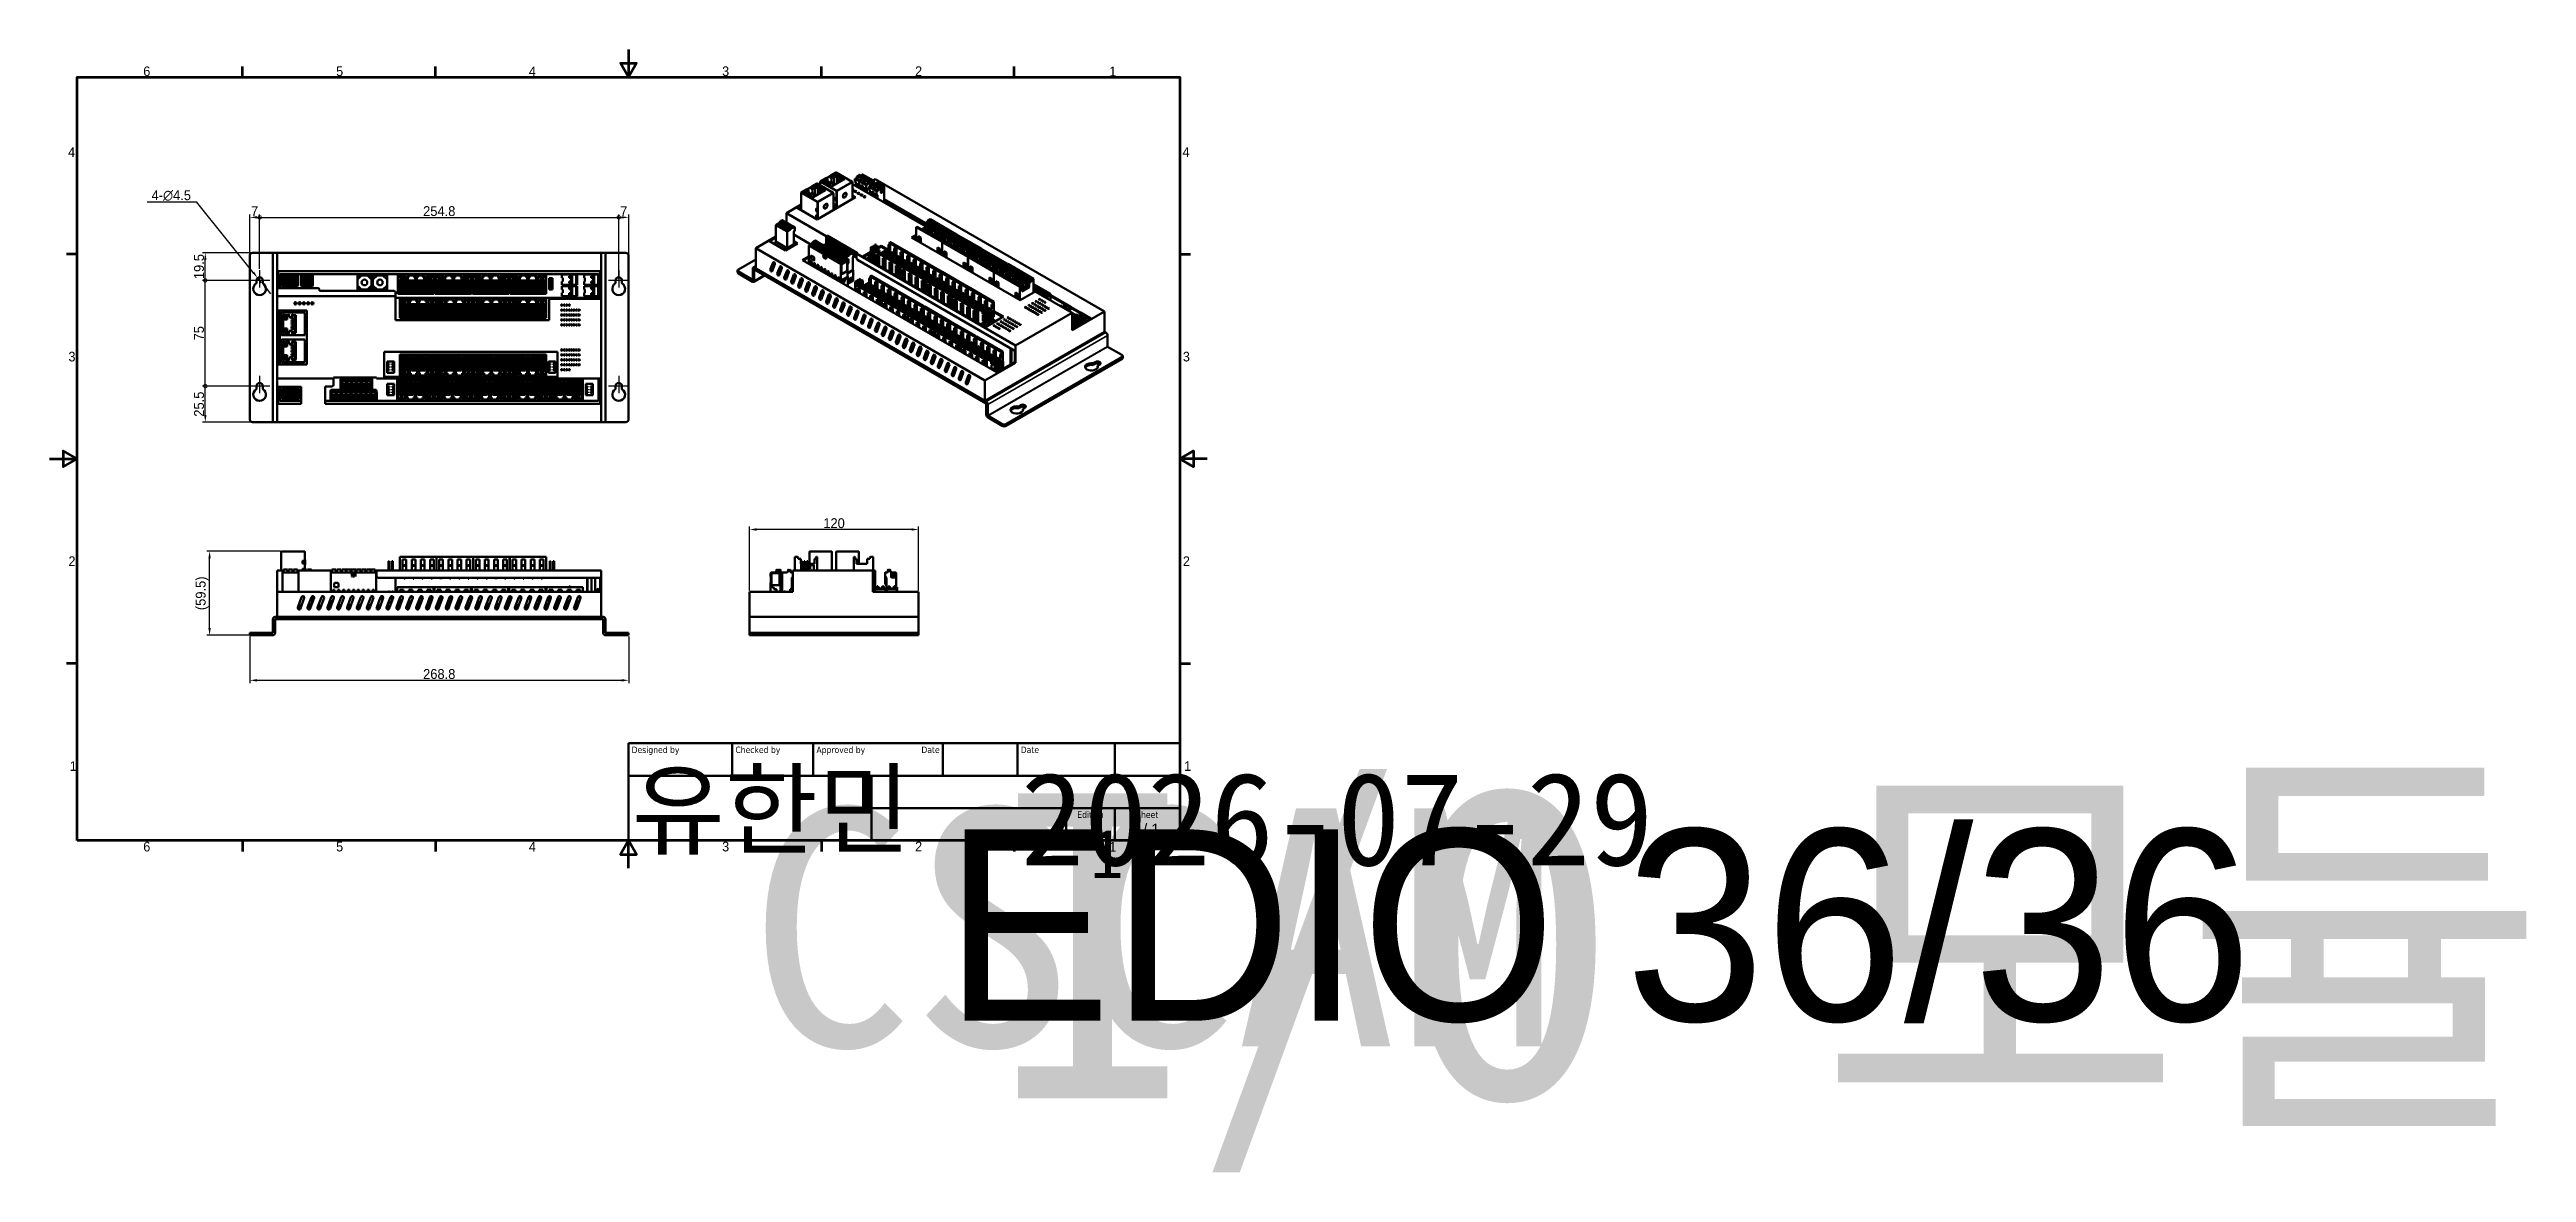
# Model space of a CAD drawing. Header units: millimetres. Extents: x 1021 to 2778, y -197 to 600.
import ezdxf
from ezdxf.enums import TextEntityAlignment as Align

# ---------------------------------------------------------------- set-up
doc = ezdxf.new("R2018")
doc.units = ezdxf.units.MM
doc.header["$LTSCALE"] = 2
doc.layers.get('0').update_dxf_attribs({"lineweight": 25})
for name, color, linetype, lineweight in [('경계(ISO)', 7, 'Continuous', 70), ('외형선(ISO)', 7, 'Continuous', 50), ('제목(ISO)', 7, 'Continuous', 50), ('좁은 외형선(ISO)', 7, 'Continuous', 35), ('중심 표식(ISO)', 7, 'Continuous', 25), ('치수(ISO)', 7, 'Continuous', 25)]:
    doc.layers.add(name, color=color, linetype=linetype, lineweight=lineweight)
doc.styles.get("Standard").update_dxf_attribs({"font": ''})
doc.styles.add('레이블 텍스트 (ISO)', font='')
doc.styles.add('주 텍스트 (ISO)', font='')
doc.styles.add('텍스트 스타일41', font='')
doc.styles.get('Standard').set_extended_font_data('Gulim')
doc.styles.get('레이블 텍스트 (ISO)').set_extended_font_data('Gulim')
doc.styles.get('주 텍스트 (ISO)').set_extended_font_data('Gulim')
doc.styles.get('텍스트 스타일41').set_extended_font_data('Tahoma')
doc.dimstyles.new('기본값 (ISO)', dxfattribs={"dimscale": 2, "dimtxt": 3.5, "dimasz": 2.5, "dimexe": 1, "dimexo": 0.5, "dimgap": 0.4, "dimtad": 1, "dimtoh": 1, "dimdsep": 46, "dimtxsty": '레이블 텍스트 (ISO)', "dimcen": 0.09, "dimdle": 10, "dimclrd": 256, "dimclre": 256, "dimclrt": 6, "dimazin": 2, "dimtfac": 0.714286, "dimtmove": 0, "dimatfit": 3, "dimfxl": 1, "dimtolj": 1, "dimtzin": 0, "dimlwd": -1, "dimlwe": -1, "dimarcsym": 0})

msp = doc.modelspace()

# ---------------------------------------------------------------- blocks, each defined once
blk = doc.blocks.new('_DotSmall')
at = {"color": 0, "linetype": 'ByBlock', "const_width": 0.5}
blk.add_lwpolyline([(-0.0625, 0, 1), (0.0625, 0, 1)], format="xyb", close=True, dxfattribs=at)
blk = doc.blocks.new('*D12')
at = {"layer": 'Defpoints', "color": 0}
for p in [(1170.3, 480.6), (1163.3, 453.4), (1170.3, 443.2)]:
    blk.add_point(p, dxfattribs=at)
at = {"layer": '치수(ISO)'}
for p, q in [((1163.3, 454.4), (1163.3, 482.6)), ((1168.3, 480.6), (1170.3, 480.6)), ((1170.3, 444.2), (1170.3, 482.6))]:
    blk.add_line(p, q, dxfattribs=at)
blk.add_solid([(1168.3, 481.5), (1168.3, 479.8), (1163.3, 480.6)], dxfattribs=at)
at = {"layer": '치수(ISO)', "linetype": 'ByBlock', "xscale": 5, "yscale": 5, "zscale": 5}
blk.add_blockref('_DotSmall', (1170.3, 480.6), dxfattribs=at)
at = {"layer": '치수(ISO)', "color": 0, "insert": (1166.7, 485), "char_height": 7, "attachment_point": 5, "style": '레이블 텍스트 (ISO)'}
blk.add_mtext('\\A1;7', dxfattribs=at)
blk = doc.blocks.new('*D14')
at = {"layer": 'Defpoints', "color": 0}
for p in [(1425.1, 480.6), (1170.3, 443.2), (1425.1, 435.9)]:
    blk.add_point(p, dxfattribs=at)
at = {"layer": '치수(ISO)'}
for p, q in [((1170.3, 444.2), (1170.3, 482.6)), ((1170.3, 480.6), (1425.1, 480.6)), ((1425.1, 436.9), (1425.1, 482.6))]:
    blk.add_line(p, q, dxfattribs=at)
at = {"layer": '치수(ISO)', "linetype": 'ByBlock', "xscale": 5, "yscale": 5, "zscale": 5}
for p, rotation in [((1170.3, 480.6), 180), ((1425.1, 480.6), 360)]:
    blk.add_blockref('_DotSmall', p, dxfattribs=dict(at, rotation=rotation))
at = {"layer": '치수(ISO)', "color": 0, "insert": (1297.7, 485), "char_height": 7, "attachment_point": 5, "style": '레이블 텍스트 (ISO)'}
blk.add_mtext('\\A1;254.8', dxfattribs=at)
blk = doc.blocks.new('*D15')
at = {"layer": 'Defpoints', "color": 0}
for p in [(1432.1, 480.6), (1432.1, 453.4), (1425.1, 435.9)]:
    blk.add_point(p, dxfattribs=at)
at = {"layer": '치수(ISO)'}
for p, q in [((1425.1, 436.9), (1425.1, 482.6)), ((1425.1, 480.6), (1427.1, 480.6)), ((1432.1, 454.4), (1432.1, 482.6))]:
    blk.add_line(p, q, dxfattribs=at)
blk.add_solid([(1427.1, 479.8), (1427.1, 481.5), (1432.1, 480.6)], dxfattribs=at)
at = {"layer": '치수(ISO)', "linetype": 'ByBlock', "xscale": 5, "yscale": 5, "zscale": 5, "rotation": 180}
blk.add_blockref('_DotSmall', (1425.1, 480.6), dxfattribs=at)
at = {"layer": '치수(ISO)', "color": 0, "insert": (1428.6, 485), "char_height": 7, "attachment_point": 5, "style": '레이블 텍스트 (ISO)'}
blk.add_mtext('\\A1;7', dxfattribs=at)
blk = doc.blocks.new('*D16')
at = {"layer": 'Defpoints', "color": 0}
for p in [(1131.7, 360.9), (1170.3, 360.9), (1165.3, 335.4)]:
    blk.add_point(p, dxfattribs=at)
at = {"layer": '치수(ISO)'}
for p, q in [((1169.3, 360.9), (1129.7, 360.9)), ((1131.7, 340.4), (1131.7, 360.9)), ((1164.3, 335.4), (1129.7, 335.4))]:
    blk.add_line(p, q, dxfattribs=at)
blk.add_solid([(1130.9, 340.4), (1132.6, 340.4), (1131.7, 335.4)], dxfattribs=at)
at = {"layer": '치수(ISO)', "linetype": 'ByBlock', "xscale": 5, "yscale": 5, "zscale": 5, "rotation": 90}
blk.add_blockref('_DotSmall', (1131.7, 360.9), dxfattribs=at)
at = {"layer": '치수(ISO)', "color": 0, "insert": (1127.3, 348.1), "char_height": 7, "attachment_point": 5, "rotation": 90, "style": '레이블 텍스트 (ISO)'}
blk.add_mtext('\\A1;25.5', dxfattribs=at)
blk = doc.blocks.new('*D17')
at = {"layer": 'Defpoints', "color": 0}
for p in [(1131.7, 435.9), (1170.3, 435.9), (1170.3, 360.9)]:
    blk.add_point(p, dxfattribs=at)
at = {"layer": '치수(ISO)'}
for p, q in [((1169.3, 435.9), (1129.7, 435.9)), ((1131.7, 360.9), (1131.7, 435.9)), ((1169.3, 360.9), (1129.7, 360.9))]:
    blk.add_line(p, q, dxfattribs=at)
at = {"layer": '치수(ISO)', "linetype": 'ByBlock', "xscale": 5, "yscale": 5, "zscale": 5}
for p, rotation in [((1131.7, 435.9), 90), ((1131.7, 360.9), 270)]:
    blk.add_blockref('_DotSmall', p, dxfattribs=dict(at, rotation=rotation))
at = {"layer": '치수(ISO)', "color": 0, "insert": (1127.3, 398.4), "char_height": 7, "attachment_point": 5, "rotation": 90, "style": '레이블 텍스트 (ISO)'}
blk.add_mtext('\\A1;75', dxfattribs=at)
blk = doc.blocks.new('*D18')
at = {"layer": 'Defpoints', "color": 0}
for p in [(1131.7, 455.4), (1182.7, 455.4), (1170.3, 435.9)]:
    blk.add_point(p, dxfattribs=at)
at = {"layer": '치수(ISO)'}
for p, q in [((1181.7, 455.4), (1129.7, 455.4)), ((1131.7, 435.9), (1131.7, 450.4)), ((1169.3, 435.9), (1129.7, 435.9))]:
    blk.add_line(p, q, dxfattribs=at)
blk.add_solid([(1132.6, 450.4), (1130.9, 450.4), (1131.7, 455.4)], dxfattribs=at)
at = {"layer": '치수(ISO)', "linetype": 'ByBlock', "xscale": 5, "yscale": 5, "zscale": 5, "rotation": 270}
blk.add_blockref('_DotSmall', (1131.7, 435.9), dxfattribs=at)
at = {"layer": '치수(ISO)', "color": 0, "insert": (1127.3, 445.7), "char_height": 7, "attachment_point": 5, "rotation": 90, "style": '레이블 텍스트 (ISO)'}
blk.add_mtext('\\A1;19.5', dxfattribs=at)
blk = doc.blocks.new('*D19')
at = {"layer": 'Defpoints', "color": 0}
for p in [(1168.8, 437.7), (1171.7, 434.2)]:
    blk.add_point(p, dxfattribs=at)
at = {"layer": '치수(ISO)'}
for p, q in [((1090.6, 491.7), (1125.4, 491.7)), ((1165.7, 441.6), (1125.4, 491.7)), ((1171.7, 434.2), (1168.8, 437.7)), ((1174.8, 430.3), (1177.9, 426.4))]:
    blk.add_line(p, q, dxfattribs=at)
for points in [[(1165.1, 441.1), (1166.4, 442.1), (1168.8, 437.7)], [(1175.5, 430.8), (1174.2, 429.8), (1171.7, 434.2)]]:
    blk.add_solid(points, dxfattribs=at)
at = {"layer": '치수(ISO)', "color": 0, "insert": (1107.6, 496.1), "char_height": 7, "attachment_point": 5, "style": '레이블 텍스트 (ISO)'}
blk.add_mtext('\\A1;\\fGulim|b0|i0;4-∅4.5', dxfattribs=at)
blk = doc.blocks.new('*D20')
at = {"layer": 'Defpoints', "color": 0}
for p in [(1134.8, 243.7), (1186.1, 243.7), (1165.3, 184.2)]:
    blk.add_point(p, dxfattribs=at)
at = {"layer": '치수(ISO)'}
for p, q in [((1185.1, 243.7), (1132.8, 243.7)), ((1134.8, 189.2), (1134.8, 238.7)), ((1164.3, 184.2), (1132.8, 184.2))]:
    blk.add_line(p, q, dxfattribs=at)
for points in [[(1135.6, 238.7), (1133.9, 238.7), (1134.8, 243.7)], [(1133.9, 189.2), (1135.6, 189.2), (1134.8, 184.2)]]:
    blk.add_solid(points, dxfattribs=at)
at = {"layer": '치수(ISO)', "color": 0, "insert": (1129.5, 213.9), "char_height": 7, "attachment_point": 5, "rotation": 90, "style": '레이블 텍스트 (ISO)'}
blk.add_mtext('\\A1;(59.5)', dxfattribs=at)
blk = doc.blocks.new('*D21')
at = {"layer": 'Defpoints', "color": 0}
for p in [(1517.8, 259.2), (1517.8, 215), (1637.8, 215)]:
    blk.add_point(p, dxfattribs=at)
at = {"layer": '치수(ISO)'}
for p, q in [((1517.8, 216), (1517.8, 261.2)), ((1632.8, 259.2), (1522.8, 259.2)), ((1637.8, 216), (1637.8, 261.2))]:
    blk.add_line(p, q, dxfattribs=at)
for points in [[(1522.8, 260), (1522.8, 258.3), (1517.8, 259.2)], [(1632.8, 258.3), (1632.8, 260), (1637.8, 259.2)]]:
    blk.add_solid(points, dxfattribs=at)
at = {"layer": '치수(ISO)', "color": 0, "insert": (1577.8, 263.6), "char_height": 7, "attachment_point": 5, "style": '레이블 텍스트 (ISO)'}
blk.add_mtext('\\A1;120', dxfattribs=at)
blk = doc.blocks.new('*D22')
at = {"layer": 'Defpoints', "color": 0}
for p in [(1163.3, 184.2), (1432.1, 184.2), (1432.1, 152.2)]:
    blk.add_point(p, dxfattribs=at)
at = {"layer": '치수(ISO)'}
for p, q in [((1163.3, 183.2), (1163.3, 150.2)), ((1432.1, 183.2), (1432.1, 150.2)), ((1168.3, 152.2), (1427.1, 152.2))]:
    blk.add_line(p, q, dxfattribs=at)
for points in [[(1168.3, 153), (1168.3, 151.3), (1163.3, 152.2)], [(1427.1, 151.3), (1427.1, 153), (1432.1, 152.2)]]:
    blk.add_solid(points, dxfattribs=at)
at = {"layer": '치수(ISO)', "color": 0, "insert": (1297.7, 156.6), "char_height": 7, "attachment_point": 5, "style": '레이블 텍스트 (ISO)'}
blk.add_mtext('\\A1;268.8', dxfattribs=at)
blk = doc.blocks.new('경계 Default Border')
at = {"layer": '경계(ISO)'}
for p, q in [((70, 287), (70, 290.9)), ((140, 287), (140, 290.9)), ((280, 287), (280, 290.9)), ((350, 287), (350, 290.9)), ((10, 222.75), (6.1, 222.75)), ((410, 222.75), (413.9, 222.75)), ((10, 74.25), (6.1, 74.25)), ((410, 74.25), (413.9, 74.25)), ((70, 10), (70, 6.1)), ((140, 10), (140, 6.1)), ((280, 10), (280, 6.1)), ((350, 10), (350, 6.1))]:
    blk.add_line(p, q, dxfattribs=at)
at = {"layer": '경계(ISO)', "flags": 128}
for points in [[(210, 297), (210, 287), (207.11, 292), (212.89, 292), (210, 287)], [(10, 10), (10, 287), (410, 287), (410, 10), (10, 10)], [(0, 148.5), (10, 148.5), (5, 151.39), (5, 145.61), (10, 148.5)], [(420, 148.5), (410, 148.5), (415, 151.39), (415, 145.61), (410, 148.5)], [(210, 0), (210, 10), (207.11, 5), (212.89, 5), (210, 10)]]:
    blk.add_lwpolyline(points, dxfattribs=at)
at = {"layer": '경계(ISO)', "char_height": 3.5, "attachment_point": 7}
for s, insert in [('6', (34.01, 287.32)), ('5', (103.98, 287.32)), ('4', (173.88, 287.32)), ('3', (244.01, 287.32)), ('2', (314.01, 287.4)), ('1', (384.47, 287.31)), ('4', (6.73, 258.04)), ('4', (411.03, 258.04)), ('3', (6.86, 183.79)), ('3', (411.16, 183.79)), ('2', (6.86, 109.62)), ('2', (411.16, 109.62)), ('1', (7.32, 35.29)), ('1', (411.62, 35.29)), ('6', (34.01, 6.02)), ('5', (103.98, 6.02)), ('4', (173.88, 6.02)), ('3', (244.01, 6.02)), ('2', (314.01, 6.1)), ('1', (384.47, 6.01))]:
    blk.add_mtext(s, dxfattribs=dict(at, insert=insert))
blk = doc.blocks.new('제목 블록 ISO')
at = {"layer": '제목(ISO)'}
for p, q in [((270.07, 130), (100.07, 130)), ((100.07, 130), (100.07, 100)), ((132.07, 120), (132.07, 130)), ((157.07, 120), (157.07, 130)), ((197.07, 120), (197.07, 130)), ((220.07, 120), (220.07, 130)), ((250.07, 120), (250.07, 130)), ((270.07, 100), (270.07, 130)), ((100.07, 120), (270.07, 120)), ((175.07, 120), (175.07, 100)), ((270.07, 110), (175.07, 110)), ((235.07, 100), (235.07, 110)), ((250.07, 100), (250.07, 110)), ((100.07, 100), (270.07, 100))]:
    blk.add_line(p, q, dxfattribs=at)
at = {"layer": '제목(ISO)', "style": '텍스트 스타일41'}
for s, p in [('Designed by', (101.07, 129)), ('Checked by', (133.07, 129)), ('Approved by', (158.07, 129)), ('Date', (221.07, 129))]:
    blk.add_text(s, height=2, dxfattribs=at).set_placement(p, align=Align.TOP_LEFT)
blk.add_text('Date', height=2, dxfattribs=at).set_placement((196.07, 129), align=Align.TOP_RIGHT)
for s, p in [('Edition', (242.57, 109)), ('Sheet', (260.07, 109))]:
    blk.add_text(s, height=2, dxfattribs=at).set_placement(p, align=Align.TOP_CENTER)
at = {"layer": '제목(ISO)', "style": '주 텍스트 (ISO)'}
blk.add_text('1 / 1 ', height=3.5, dxfattribs=at).set_placement((260.07, 103.5), align=Align.MIDDLE_CENTER)
at = {"layer": '제목(ISO)', "lineweight": 30, "flags": 104}
for tag, p in [('CHECKED_BY', (133.07, 121)), ('ENG_APPROVED_BY', (158.07, 121)), ('AUTHOR', (101.07, 121)), ('CREATION_DATE', (221.07, 121))]:
    blk.add_attdef(tag, text='', height=2.5, dxfattribs=at).set_placement(p, align=Align.BOTTOM_LEFT)
blk.add_attdef('ENG_APPROVAL_DATE', text='', height=2.5, dxfattribs=at).set_placement((196.07, 121), align=Align.BOTTOM_RIGHT)
for tag, p in [('TITLE', (222.57, 115)), ('COMPANY', (137.41, 109.96)), ('REVISION_NUMBER', (242.57, 103.5))]:
    blk.add_attdef(tag, text='', height=3.5, dxfattribs=at).set_placement(p, align=Align.MIDDLE_CENTER)
blk.add_attdef('PART_NUMBER', text='', height=3.5, dxfattribs=at).set_placement((176.07, 105), align=Align.MIDDLE_LEFT)

# ---------------------------------------------------------------- dimensions: what is measured, and where the dimension line sits
at = {"layer": '치수(ISO)'}
dim = msp.add_diameter_dim_2p(p1=(1171.6681, 434.1831), p2=(1168.8473, 437.6893), text='\\fGulim|b0|i0;4-<>', dimstyle='기본값 (ISO)', override={"dimgap": 0.4, "dimtih": 1, "dimdec": 2, "dimlfac": 1, "dimclrt": 0, "dimtol": 0, "dimlim": 0, "dimtp": 0, "dimtm": 0, "dimtdec": 2, "dimatfit": 2}, dxfattribs=at)
dim.commit()
dim.dimension.update_dxf_attribs({"geometry": '*D19', "text_midpoint": (1107.5573, 491.7421), "dimtype": 163})
for base, p1, p2, angle, override, picture, middle in [((1170.2577, 480.6278), (1163.2577, 453.4362), (1170.2577, 443.1862), 180, {"dimgap": 0.4, "dimtoh": 0, "dimdec": 2, "dimblk2": 'DotSmall', "dimsah": 1, "dimdle": 0, "dimclrt": 0, "dimtol": 0, "dimlim": 0, "dimtp": 0, "dimtm": 0, "dimtdec": 2, "dimtofl": 1, "dimatfit": 1}, '*D12', (1166.7177, 480.6278)), ((1425.0577, 480.6278), (1170.2577, 443.1862), (1425.0577, 435.9362), 180, {"dimgap": 0.4, "dimtoh": 0, "dimdec": 2, "dimblk1": 'DotSmall', "dimblk2": 'DotSmall', "dimsah": 1, "dimdle": 0, "dimclrt": 0, "dimtol": 0, "dimlim": 0, "dimtp": 0, "dimtm": 0, "dimtdec": 2, "dimtofl": 0, "dimatfit": 1}, '*D14', (1297.6977, 480.6278)), ((1432.0577, 480.6278), (1425.0577, 435.9362), (1432.0577, 453.4362), 180, {"dimgap": 0.4, "dimtoh": 0, "dimdec": 2, "dimblk1": 'DotSmall', "dimsah": 1, "dimdle": 0, "dimclrt": 0, "dimtol": 0, "dimlim": 0, "dimtp": 0, "dimtm": 0, "dimtdec": 2, "dimtofl": 1, "dimatfit": 1}, '*D15', (1428.5977, 480.6278)), ((1131.7216, 455.4362), (1170.2577, 435.9362), (1182.6577, 455.4362), 90, {"dimgap": 0.4, "dimtoh": 0, "dimdec": 2, "dimblk1": 'DotSmall', "dimsah": 1, "dimdle": 0, "dimclrt": 0, "dimtol": 0, "dimlim": 0, "dimtp": 0, "dimtm": 0, "dimtdec": 2, "dimtofl": 0, "dimatfit": 1}, '*D18', (1131.7216, 445.7262)), ((1131.7216, 435.9362), (1170.2577, 360.9362), (1170.2577, 435.9362), 90, {"dimgap": 0.4, "dimtoh": 0, "dimdec": 2, "dimblk1": 'DotSmall', "dimblk2": 'DotSmall', "dimsah": 1, "dimdle": 0, "dimclrt": 0, "dimtol": 0, "dimlim": 0, "dimtp": 0, "dimtm": 0, "dimtdec": 2, "dimtofl": 0, "dimatfit": 1}, '*D17', (1131.7216, 398.4362)), ((1131.7216, 360.9362), (1165.2577, 335.4362), (1170.2577, 360.9362), 90, {"dimgap": 0.4, "dimtoh": 0, "dimdec": 2, "dimblk2": 'DotSmall', "dimsah": 1, "dimdle": 0, "dimclrt": 0, "dimtol": 0, "dimlim": 0, "dimtp": 0, "dimtm": 0, "dimtdec": 2, "dimtofl": 0, "dimatfit": 1}, '*D16', (1131.7216, 348.1462)), ((1432.0577, 152.17), (1163.2577, 184.17), (1432.0577, 184.17), 180, {"dimgap": 0.4, "dimtoh": 0, "dimdec": 2, "dimclrt": 0, "dimtol": 0, "dimlim": 0, "dimtp": 0, "dimtm": 0, "dimtdec": 2, "dimtofl": 0, "dimatfit": 1}, '*D22', (1297.6577, 152.17))]:
    dim = msp.add_linear_dim(base=base, p1=p1, p2=p2, angle=angle, dimstyle='기본값 (ISO)', override=override, dxfattribs=at)
    dim.commit()
    dim.dimension.update_dxf_attribs({"geometry": picture, "text_midpoint": middle, "dimtype": 160})
dim = msp.add_linear_dim(base=(1517.7977, 259.1783), p1=(1637.7977, 214.97), p2=(1517.7977, 214.97), dimstyle='기본값 (ISO)', override={"dimgap": 0.4, "dimtoh": 0, "dimdec": 2, "dimclrt": 0, "dimtol": 0, "dimlim": 0, "dimtp": 0, "dimtm": 0, "dimtdec": 2, "dimtofl": 0, "dimatfit": 1}, dxfattribs=at)
dim.commit()
dim.dimension.update_dxf_attribs({"geometry": '*D21', "text_midpoint": (1577.7977, 259.1783), "dimtype": 160})
dim = msp.add_linear_dim(base=(1134.7501, 243.67), p1=(1165.2577, 184.17), p2=(1186.0577, 243.67), angle=90, text='(<>)', dimstyle='기본값 (ISO)', override={"dimgap": 0.4, "dimtoh": 0, "dimdec": 2, "dimclrt": 0, "dimtol": 0, "dimlim": 0, "dimtp": 0, "dimtm": 0, "dimtdec": 2, "dimtofl": 0, "dimatfit": 1}, dxfattribs=at)
dim.commit()
dim.dimension.update_dxf_attribs({"geometry": '*D20', "text_midpoint": (1134.7501, 213.92), "dimtype": 160})

# ---------------------------------------------------------------- linework, layer by layer
at = {"layer": '외형선(ISO)'}
for p, q in [((1575.1276, 509.8261), (1572.3104, 508.1996)), ((1575.1064, 509.6506), (1572.448, 508.1158)), ((1575.1064, 509.7615), (1575.3185, 510.1289)), ((1575.1064, 509.7615), (1575.1064, 509.6506)), ((1575.1064, 509.7615), (1575.9549, 509.2716)), ((1575.1064, 508.7817), (1575.1064, 509.6506)), ((1575.2337, 510.0098), (1575.2337, 510.1208)), ((1579.0041, 512.4329), (1575.3165, 510.3039)), ((1575.3185, 510.1289), (1575.3751, 510.1616)), ((1575.3185, 510.1289), (1575.9549, 509.7615)), ((1575.8276, 509.9003), (1575.3751, 510.1616)), ((1575.5165, 510.2841), (1575.8276, 510.1044)), ((1575.9549, 509.7615), (1576.7277, 510.2077)), ((1575.9549, 509.2716), (1575.9549, 509.7615)), ((1576.7469, 509.7288), (1575.9549, 509.2716)), ((1576.5842, 510.378), (1576.1104, 510.1044)), ((1576.5842, 510.1738), (1576.1104, 509.9003)), ((1576.7469, 509.7288), (1576.7469, 510.1953)), ((1576.7469, 509.7288), (1576.7469, 508.749)), ((1577.9843, 509.0144), (1576.7469, 509.7288)), ((1577.9843, 509.5043), (1576.7713, 510.2046)), ((1577.8075, 509.835), (1576.867, 510.378)), ((1577.8075, 509.6308), (1576.867, 510.1738)), ((1578.7621, 511.566), (1577.2418, 510.6882)), ((1577.2418, 510.5249), (1577.8429, 510.1779)), ((1577.5105, 510.6392), (1577.356, 510.459)), ((1578.2883, 511.0883), (1577.5105, 510.6392)), ((1578.2176, 510.231), (1577.5105, 510.6392)), ((1579.9642, 510.6474), (1577.9843, 509.5043)), ((1579.9642, 510.1575), (1577.9843, 509.0144)), ((1579.8051, 510.825), (1578.0903, 509.835)), ((1579.8051, 510.6209), (1578.0903, 509.6308)), ((1578.1257, 510.1779), (1579.646, 511.0556)), ((1578.9955, 510.6801), (1578.2883, 511.0883)), ((1578.9955, 511.0801), (1578.2883, 511.0883)), ((1578.9955, 511.4236), (1578.9955, 511.0801)), ((1579.3419, 510.8801), (1578.9955, 511.0801)), ((1579.646, 511.2189), (1579.045, 511.566)), ((1579.646, 511.0556), (1579.045, 511.4027)), ((1590.6471, 505.9417), (1579.4041, 512.4329)), ((1581.2723, 509.8921), (1579.9642, 510.6474)), ((1579.9642, 510.6474), (1579.9642, 510.1575)), ((1581.0602, 509.5247), (1579.9642, 510.1575)), ((1579.9642, 510.1575), (1579.9642, 504.785)), ((1581.5941, 509.9554), (1580.0879, 510.825)), ((1581.3112, 509.9146), (1580.0879, 510.6209)), ((1581.2723, 509.8921), (1581.0602, 509.5247)), ((1581.2723, 509.8921), (1581.3112, 509.9146)), ((1581.5941, 509.7921), (1581.3112, 509.9554)), ((1581.3112, 509.9554), (1581.3112, 509.9146)), ((1581.6893, 510.0104), (1581.5941, 509.9554)), ((1581.5941, 509.9554), (1581.5941, 509.7921)), ((1581.6893, 509.8471), (1581.5941, 509.7921)), ((1581.6893, 510.0104), (1581.6893, 509.8471)), ((1581.8592, 509.8951), (1581.8592, 509.6836)), ((1581.9476, 509.7513), (1582.0498, 509.8148)), ((1594.0252, 509.6004), (1594.4495, 509.8453)), ((1594.4495, 509.927), (1594.4495, 508.3756)), ((1594.5909, 510.1719), (1594.6083, 510.182)), ((1594.7083, 510.1919), (1596.7236, 509.0284)), ((1594.879, 510.0933), (1595.1457, 510.2472)), ((1595.3249, 510.2114), (1595.2457, 510.2572)), ((1595.2871, 509.8577), (1595.3525, 510.4697)), ((1595.5101, 510.7026), (1595.4927, 510.6926)), ((1595.6101, 510.7125), (1597.6254, 509.549)), ((1596.488, 510.2057), (1597.9143, 511.0292)), ((1605.9693, 506.4463), (1598.0143, 511.0391)), ((1554.5149, 498.0631), (1554.5149, 485.7489)), ((1558.4025, 500.5386), (1554.7149, 498.4096)), ((1557.9025, 499.5226), (1556.3822, 498.6449)), ((1556.3822, 498.4816), (1556.9832, 498.1346)), ((1556.8559, 498.7143), (1556.5656, 498.3757)), ((1557.6338, 499.1634), (1556.8559, 498.7143)), ((1557.563, 498.3061), (1556.8559, 498.7143)), ((1557.2661, 498.1346), (1558.7863, 499.0123)), ((1558.3409, 498.7551), (1557.6338, 499.1634)), ((1558.3409, 499.1552), (1557.6338, 499.1634)), ((1559.3803, 499.0327), (1557.6656, 498.0427)), ((1557.6656, 497.8794), (1559.1717, 497.0099)), ((1559.3803, 498.8286), (1557.7009, 497.859)), ((1559.5995, 498.8898), (1557.7575, 497.8264)), ((1560.0238, 498.6449), (1558.1818, 497.5814)), ((1558.7863, 499.1756), (1558.1853, 499.5226)), ((1558.7863, 499.0123), (1558.1853, 499.3593)), ((1558.3409, 499.2695), (1558.3409, 499.1552)), ((1558.6873, 498.9552), (1558.3409, 499.1552)), ((1558.9136, 500.1758), (1558.4398, 499.9023)), ((1558.4398, 499.739), (1559.3803, 499.196)), ((1558.9136, 499.9717), (1558.4752, 499.7186)), ((1558.5176, 499.6941), (1559.154, 500.0615)), ((1558.6025, 500.5188), (1558.9136, 500.3391)), ((1561.6218, 502.0286), (1558.8046, 500.4021)), ((1559.5783, 499.8166), (1558.9419, 499.4491)), ((1561.6006, 501.853), (1558.9423, 500.3182)), ((1558.9722, 500.0534), (1558.9722, 500.2575)), ((1559.154, 500.0615), (1558.9722, 500.1665)), ((1559.1717, 497.0099), (1559.0765, 496.9549)), ((1559.0765, 496.9549), (1559.0765, 496.7916)), ((1559.1717, 496.8466), (1559.0765, 496.7916)), ((1559.1399, 496.7172), (1559.1399, 496.8282)), ((1559.154, 500.0615), (1559.5783, 499.8166)), ((1559.1717, 497.0099), (1559.1717, 496.8466)), ((1559.4153, 496.7468), (1559.5253, 496.8057)), ((1559.4389, 498.9103), (1559.4389, 499.1144)), ((1559.4389, 498.9826), (1559.5995, 498.8898)), ((1559.5783, 499.8166), (1559.5783, 498.9021)), ((1560.0238, 498.6449), (1559.5995, 498.8898)), ((1561.1365, 496.0088), (1559.7222, 496.8253)), ((1560.0238, 498.6449), (1560.0238, 496.6512)), ((1560.0238, 496.9303), (1562.3926, 498.2979)), ((1563.2411, 497.808), (1560.6306, 496.3008)), ((1560.9395, 495.9892), (1560.8373, 495.9258)), ((1560.8373, 495.9258), (1560.8373, 495.7625)), ((1560.9395, 495.8259), (1560.8373, 495.7625)), ((1560.9395, 495.9892), (1560.9395, 495.8259)), ((1561.0579, 495.8202), (1561.0167, 495.844)), ((1561.1132, 495.6942), (1561.0579, 495.8202)), ((1561.1978, 495.9372), (1561.2702, 495.7719)), ((1561.1978, 495.7301), (1561.293, 495.7851)), ((1561.293, 495.7851), (1562.6931, 494.9768)), ((1561.6006, 501.964), (1561.8128, 502.3314)), ((1561.6006, 501.964), (1561.6006, 501.853)), ((1561.6006, 501.964), (1562.4492, 501.4741)), ((1561.6006, 500.9842), (1561.6006, 501.853)), ((1562.4492, 500.4943), (1561.6006, 500.9842)), ((1561.7279, 502.2123), (1561.7279, 502.3232)), ((1565.4983, 504.6353), (1561.8108, 502.5063)), ((1561.8128, 502.3314), (1561.8693, 502.364)), ((1561.8128, 502.3314), (1562.4492, 501.964)), ((1562.3219, 502.1027), (1561.8693, 502.364)), ((1562.0108, 502.4865), (1562.3219, 502.3069)), ((1562.3926, 498.2979), (1562.3926, 500.5269)), ((1563.2411, 497.808), (1562.3926, 498.2979)), ((1562.4492, 501.964), (1563.2219, 502.4101)), ((1562.4492, 501.4741), (1562.4492, 501.964)), ((1563.2411, 501.9313), (1562.4492, 501.4741)), ((1562.4492, 501.4741), (1562.4492, 500.4943)), ((1563.2411, 500.9515), (1562.4492, 500.4943)), ((1563.0785, 502.5804), (1562.6047, 502.3069)), ((1563.0785, 502.3763), (1562.6047, 502.1027)), ((1562.9759, 494.9768), (1571.6097, 499.9615)), ((1563.2411, 501.9313), (1563.2411, 502.3977)), ((1563.2411, 501.9313), (1563.2411, 500.9515)), ((1564.4786, 501.2169), (1563.2411, 501.9313)), ((1563.2411, 497.808), (1563.2411, 495.1299)), ((1564.4786, 501.7068), (1563.2656, 502.4071)), ((1564.3018, 502.0374), (1563.3613, 502.5804)), ((1564.3018, 501.8333), (1563.3613, 502.3763)), ((1565.2564, 503.7684), (1563.7361, 502.8907)), ((1563.7361, 502.7274), (1564.3371, 502.3804)), ((1564.0048, 502.8417), (1563.8503, 502.6615)), ((1564.7826, 503.2908), (1564.0048, 502.8417)), ((1564.7119, 502.4334), (1564.0048, 502.8417)), ((1566.4585, 502.8499), (1564.4786, 501.7068)), ((1566.4585, 502.36), (1564.4786, 501.2169)), ((1564.4786, 501.7068), (1564.4786, 501.2169)), ((1564.4786, 501.2169), (1564.4786, 495.8443)), ((1566.2994, 503.0275), (1564.5846, 502.0374)), ((1566.2994, 502.8233), (1564.5846, 501.8333)), ((1564.62, 502.3804), (1566.1403, 503.2581)), ((1565.4897, 502.8825), (1564.7826, 503.2908)), ((1565.4897, 503.2826), (1564.7826, 503.2908)), ((1565.4897, 503.626), (1565.4897, 503.2826)), ((1565.8362, 503.0826), (1565.4897, 503.2826)), ((1566.1403, 503.4214), (1565.5392, 503.7684)), ((1566.1403, 503.2581), (1565.5392, 503.6051)), ((1577.1413, 498.1442), (1565.8983, 504.6353)), ((1593.053, 494.8524), (1565.9001, 479.1757)), ((1567.7666, 502.0946), (1566.4585, 502.8499)), ((1566.4585, 502.8499), (1566.4585, 502.36)), ((1567.5545, 501.7272), (1566.4585, 502.36)), ((1566.4585, 502.36), (1566.4585, 496.9874)), ((1568.0883, 502.1579), (1566.5822, 503.0275)), ((1567.8055, 502.117), (1566.5822, 502.8233)), ((1567.5659, 497.8851), (1567.4381, 498.2399)), ((1567.4576, 499.1094), (1568.1836, 501.6035)), ((1567.7666, 502.0946), (1567.5545, 501.7272)), ((1567.5545, 499.4421), (1567.5545, 501.7272)), ((1567.5545, 497.6202), (1567.5545, 497.9169)), ((1567.7666, 502.0946), (1567.8055, 502.117)), ((1568.0883, 501.9946), (1567.8055, 502.1579)), ((1567.8055, 502.1579), (1567.8055, 502.117)), ((1568.0207, 505.8607), (1568.0207, 503.41)), ((1568.1836, 502.2129), (1568.0883, 502.1579)), ((1568.0883, 502.1579), (1568.0883, 501.9946)), ((1568.1836, 502.0496), (1568.0883, 501.9946)), ((1568.1836, 502.2129), (1568.1836, 502.0496)), ((1571.9082, 508.3361), (1568.2207, 506.2071)), ((1568.3535, 502.0976), (1568.3535, 501.8861)), ((1568.4419, 501.9537), (1568.544, 502.0172)), ((1568.9026, 498.3985), (1569.5978, 500.787)), ((1569.7377, 500.8314), (1569.0551, 498.4866)), ((1569.9661, 501.1962), (1569.8561, 501.1373)), ((1569.8561, 501.1373), (1569.8561, 500.974)), ((1569.9661, 501.0329), (1569.8561, 500.974)), ((1571.4082, 507.3202), (1569.8879, 506.4424)), ((1569.8879, 506.2791), (1570.489, 505.9321)), ((1569.9661, 501.1962), (1569.9661, 501.0329)), ((1570.3617, 506.5118), (1570.0713, 506.1732)), ((1570.1354, 500.2371), (1570.3475, 500.6045)), ((1571.1112, 499.6737), (1570.1354, 500.2371)), ((1570.1354, 499.1103), (1570.1354, 500.2371)), ((1570.2096, 500.9331), (1570.3049, 500.9881)), ((1571.6097, 500.1248), (1570.2096, 500.9331)), ((1570.2096, 500.9331), (1570.2096, 500.7698)), ((1570.3864, 500.6678), (1570.2096, 500.7698)), ((1570.3475, 500.6045), (1570.3864, 500.6269)), ((1571.5355, 499.9186), (1570.3475, 500.6045)), ((1571.1395, 506.9609), (1570.3617, 506.5118)), ((1571.0688, 506.1036), (1570.3617, 506.5118)), ((1570.3864, 500.6678), (1570.3864, 500.6269)), ((1571.5744, 499.9411), (1570.3864, 500.6269)), ((1570.7718, 505.9321), (1572.2921, 506.8099)), ((1571.8466, 506.5527), (1571.1395, 506.9609)), ((1571.8466, 506.9528), (1571.1395, 506.9609)), ((1572.8861, 506.8303), (1571.1713, 505.8403)), ((1571.1713, 505.677), (1572.6775, 504.8074)), ((1572.8861, 506.6262), (1571.2067, 505.6566)), ((1573.1053, 506.6874), (1571.2632, 505.6239)), ((1573.5295, 506.4424), (1571.6875, 505.379)), ((1572.2921, 506.9732), (1571.691, 507.3202)), ((1572.2921, 506.8099), (1571.691, 507.1569)), ((1571.8466, 507.0671), (1571.8466, 506.9528)), ((1572.1931, 506.7527), (1571.8466, 506.9528)), ((1572.4194, 507.9734), (1571.9456, 507.6998)), ((1571.9456, 507.5366), (1572.8861, 506.9936)), ((1572.4194, 507.7693), (1571.981, 507.5161)), ((1572.0234, 507.4916), (1572.6598, 507.8591)), ((1572.1082, 508.3163), (1572.4194, 508.1367)), ((1573.084, 507.6141), (1572.4476, 507.2467)), ((1572.478, 507.8509), (1572.478, 508.055)), ((1572.6598, 507.8591), (1572.478, 507.964)), ((1572.6775, 504.8074), (1572.5822, 504.7524)), ((1572.5822, 504.7524), (1572.5822, 504.5891)), ((1572.6775, 504.6441), (1572.5822, 504.5891)), ((1572.6456, 504.5147), (1572.6456, 504.6257)), ((1572.6598, 507.8591), (1573.084, 507.6141)), ((1572.6775, 504.8074), (1572.6775, 504.6441)), ((1572.921, 504.5443), (1573.031, 504.6033)), ((1572.9446, 506.7078), (1572.9446, 506.9119)), ((1572.9446, 506.7801), (1573.1053, 506.6874)), ((1573.084, 507.6141), (1573.084, 506.6996)), ((1573.5295, 506.4424), (1573.1053, 506.6874)), ((1574.6422, 503.8063), (1573.228, 504.6228)), ((1573.5295, 506.4424), (1573.5295, 504.4487)), ((1573.5295, 504.7278), (1575.8983, 506.0954)), ((1576.7469, 505.6055), (1574.1363, 504.0984)), ((1574.4452, 503.7868), (1574.3431, 503.7233)), ((1574.3431, 503.7233), (1574.3431, 503.56)), ((1574.4452, 503.6235), (1574.3431, 503.56)), ((1574.4452, 503.7868), (1574.4452, 503.6235)), ((1574.5637, 503.6178), (1574.5224, 503.6416)), ((1574.6189, 503.4918), (1574.5637, 503.6178)), ((1574.7035, 503.7347), (1574.776, 503.5695)), ((1574.7035, 503.5277), (1574.7988, 503.5827)), ((1574.7988, 503.5827), (1576.1989, 502.7743)), ((1575.9549, 508.2918), (1575.1064, 508.7817)), ((1575.8983, 506.0954), (1575.8983, 508.3245)), ((1576.7469, 505.6055), (1575.8983, 506.0954)), ((1575.9549, 509.2716), (1575.9549, 508.2918)), ((1576.7469, 508.749), (1575.9549, 508.2918)), ((1576.4817, 502.7743), (1585.1155, 507.7591)), ((1576.7469, 505.6055), (1576.7469, 502.9274)), ((1577.3413, 497.7978), (1577.3413, 485.7813)), ((1577.9843, 509.5043), (1577.9843, 509.0144)), ((1577.9843, 509.0144), (1577.9843, 503.6419)), ((1578.4969, 493.1029), (1578.4969, 494.4093)), ((1578.5323, 493.3244), (1578.5323, 494.1465)), ((1578.5986, 493.1845), (1578.6439, 493.1611)), ((1578.603, 494.4706), (1579.1333, 494.1644)), ((1579.1333, 492.613), (1578.603, 492.9192)), ((1579.2394, 492.7559), (1578.7798, 493.0213)), ((1579.2394, 493.9807), (1579.2394, 492.6743)), ((1581.0717, 505.6826), (1580.9439, 506.0374)), ((1580.9633, 506.9069), (1581.6894, 509.401)), ((1581.0602, 507.2397), (1581.0602, 509.5247)), ((1581.0602, 505.4177), (1581.0602, 505.7144)), ((1582.4083, 506.1961), (1583.1036, 508.5845)), ((1583.2434, 508.629), (1582.5608, 506.2841)), ((1583.4718, 508.9938), (1583.3618, 508.9348)), ((1583.3618, 508.9348), (1583.3618, 508.7715)), ((1583.4718, 508.8305), (1583.3618, 508.7715)), ((1583.4718, 508.9938), (1583.4718, 508.8305)), ((1583.6411, 508.0346), (1583.8533, 508.402)), ((1584.617, 507.4712), (1583.6411, 508.0346)), ((1583.6411, 506.9078), (1583.6411, 508.0346)), ((1583.7154, 508.7307), (1583.8106, 508.7857)), ((1585.1155, 507.9223), (1583.7154, 508.7307)), ((1583.7154, 508.7307), (1583.7154, 508.5674)), ((1583.8922, 508.4653), (1583.7154, 508.5674)), ((1583.8533, 508.402), (1583.8922, 508.4245)), ((1585.0412, 507.7162), (1583.8533, 508.402)), ((1583.8922, 508.4653), (1583.8922, 508.4245)), ((1585.0801, 507.7386), (1583.8922, 508.4245)), ((1590.8471, 505.5953), (1590.8471, 493.5788)), ((1642.8686, 474.2563), (1590.8471, 504.2909)), ((1590.8471, 496.126), (1593.053, 494.8524)), ((1592.4873, 494.5258), (1590.8471, 495.4728)), ((1592.5757, 506.069), (1592.5757, 507.7837)), ((1593.5656, 505.4975), (1592.5757, 506.069)), ((1592.5757, 506.069), (1593.2121, 505.1636)), ((1592.7171, 508.0286), (1593.7424, 508.6206)), ((1593.302, 505.1117), (1593.2121, 505.1636)), ((1593.2121, 502.9255), (1593.2121, 505.1636)), ((1593.302, 502.8736), (1593.302, 505.4921)), ((1593.8484, 507.947), (1594.5202, 508.3348)), ((1594.8738, 506.9468), (1593.8484, 507.5387)), ((1593.8838, 508.8655), (1593.8838, 509.3554)), ((1593.9899, 507.702), (1594.7323, 508.1307)), ((1594.1666, 508.3756), (1594.3081, 508.4573)), ((1594.3081, 508.6206), (1594.3081, 509.1105)), ((1594.3081, 508.4573), (1594.5202, 508.3348)), ((1594.3788, 508.4164), (1594.4495, 508.4573)), ((1594.5202, 508.3348), (1594.5909, 508.2123)), ((1594.6616, 508.2531), (1594.5202, 508.3348)), ((1594.5909, 508.2123), (1594.6616, 508.2531)), ((1596.0405, 504.0686), (1594.5909, 504.9055)), ((1594.6616, 508.2531), (1594.7323, 508.1307)), ((1594.7323, 508.1307), (1594.7323, 507.0284)), ((1595.5809, 506.9468), (1596.2526, 507.3346)), ((1595.7769, 501.4447), (1595.7769, 504.0632)), ((1596.4233, 507.236), (1596.2526, 507.3346)), ((1596.9951, 506.9059), (1596.3233, 506.5181)), ((1597.3486, 505.5179), (1596.3233, 506.1098)), ((1596.4647, 508.7635), (1596.4647, 507.8653)), ((1596.4647, 507.3754), (1596.4647, 507.8653)), ((1596.4647, 506.2731), (1597.2072, 506.7018)), ((1596.6062, 509.0084), (1596.6236, 509.0184)), ((1596.6062, 508.1103), (1596.9244, 508.294)), ((1596.7829, 507.0284), (1596.6415, 506.9468)), ((1596.85, 508.251), (1596.7638, 508.9574)), ((1596.7829, 507.6816), (1596.7829, 507.1917)), ((1596.9951, 506.9059), (1596.7829, 507.0284)), ((1596.8536, 506.9876), (1596.9244, 507.0284)), ((1596.9244, 506.9468), (1596.9244, 508.4981)), ((1596.9951, 506.9059), (1597.0658, 506.7835)), ((1596.9951, 506.9059), (1597.1365, 506.8243)), ((1597.0658, 508.743), (1597.0832, 508.7531)), ((1597.0658, 506.7835), (1597.1365, 506.8243)), ((1598.5154, 502.6397), (1597.0658, 503.4766)), ((1597.2072, 506.7018), (1597.1365, 506.8243)), ((1597.1832, 508.763), (1599.1984, 507.5995)), ((1597.2072, 506.7018), (1597.2072, 505.5995)), ((1597.3678, 509.3061), (1597.3023, 508.6942)), ((1597.46, 508.6032), (1597.7266, 508.7571)), ((1597.508, 509.5291), (1597.5254, 509.5391)), ((1597.6668, 509.4575), (1597.6668, 508.7226)), ((1597.7619, 508.4288), (1597.8274, 509.0408)), ((1597.985, 509.2738), (1597.9676, 509.2637)), ((1598.0557, 505.5179), (1598.7275, 505.9057)), ((1598.085, 509.2837), (1600.1003, 508.1202)), ((1598.2517, 500.0158), (1598.2517, 502.6344)), ((1598.8982, 505.8072), (1598.7275, 505.9057)), ((1599.4699, 505.4771), (1598.7982, 505.0892)), ((1599.8235, 504.089), (1598.7982, 504.681)), ((1598.9396, 507.3346), (1598.9396, 506.4364)), ((1598.9396, 505.9465), (1598.9396, 506.4364)), ((1598.9396, 504.8443), (1599.6821, 505.2729)), ((1599.081, 507.5795), (1599.0984, 507.5896)), ((1599.081, 506.6814), (1599.3992, 506.8651)), ((1599.2578, 505.5995), (1599.1164, 505.5179)), ((1599.3249, 506.8222), (1599.2386, 507.5285)), ((1599.2578, 506.2527), (1599.2578, 505.7628)), ((1599.4699, 505.4771), (1599.2578, 505.5995)), ((1599.3285, 505.5587), (1599.3992, 505.5995)), ((1599.3992, 505.5179), (1599.3992, 507.0692)), ((1599.4699, 505.4771), (1599.6114, 505.3954)), ((1599.4699, 505.4771), (1599.5407, 505.3546)), ((1599.5407, 507.3142), (1599.5581, 507.3242)), ((1599.5407, 505.3546), (1599.6114, 505.3954)), ((1600.5306, 501.4762), (1599.5407, 502.0478)), ((1599.6821, 505.2729), (1599.6114, 505.3954)), ((1599.6581, 507.3341), (1601.6733, 506.1706)), ((1599.6821, 505.2729), (1599.6821, 504.1707)), ((1599.8427, 507.8773), (1599.7772, 507.2653)), ((1599.9348, 507.1743), (1600.2015, 507.3283)), ((1599.9829, 508.1002), (1600.0003, 508.1103)), ((1600.1417, 508.0286), (1600.1417, 507.2938)), ((1600.2368, 507), (1600.3023, 507.6119)), ((1600.4599, 507.8449), (1600.4425, 507.8349)), ((1601.2024, 504.4768), (1600.5306, 504.089)), ((1600.5306, 501.4762), (1600.5306, 503.1909)), ((1600.5306, 501.4762), (1601.167, 500.5709)), ((1600.5599, 507.8548), (1602.5751, 506.6913)), ((1600.672, 503.4358), (1601.6973, 504.0278)), ((1601.167, 500.5709), (1600.8134, 500.775)), ((1600.8134, 500.775), (1600.8134, 498.5368)), ((1601.167, 498.3327), (1601.167, 500.5709)), ((1601.2024, 504.4768), (1601.3731, 504.3783)), ((1601.4145, 505.9057), (1601.4145, 505.0076)), ((1601.4145, 505.0076), (1601.4145, 504.5177)), ((1601.5559, 506.1507), (1601.5733, 506.1607)), ((1602.6763, 505.8994), (1601.5559, 505.2525)), ((1601.7997, 505.3933), (1601.7135, 506.0997)), ((1601.8388, 504.2727), (1601.8388, 504.7626)), ((1601.9802, 505.0076), (1603.1006, 505.6545)), ((1602.3175, 506.4484), (1602.2313, 505.6425)), ((1602.4578, 506.6713), (1602.4751, 506.6814)), ((1602.4751, 500.3535), (1602.4751, 502.0682)), ((1602.4751, 500.3535), (1603.1115, 499.4482)), ((1603.4651, 499.782), (1602.4751, 500.3535)), ((1602.6166, 506.5997), (1602.6166, 505.8649)), ((1602.6166, 502.3131), (1603.6419, 502.9051)), ((1603.2006, 505.6644), (1602.7763, 505.9093)), ((1603.2015, 499.3962), (1603.1115, 499.4482)), ((1603.1115, 497.21), (1603.1115, 499.4482)), ((1603.2015, 497.1581), (1603.2015, 499.7766)), ((1603.2231, 505.6435), (1603.5497, 505.1789)), ((1603.5358, 504.5089), (1603.5358, 502.8439)), ((1603.6722, 505.1679), (1605.8693, 506.4364)), ((1605.5081, 505.8197), (1603.6849, 504.767)), ((1603.6949, 503.8039), (1603.6949, 503.8142)), ((1603.6949, 503.3655), (1603.6949, 502.9476)), ((1603.7277, 503.7315), (1603.7904, 503.6952)), ((1603.7479, 502.2315), (1604.4197, 502.6193)), ((1604.7732, 501.2313), (1603.7479, 501.8232)), ((1603.7656, 503.763), (1603.7656, 503.7734)), ((1603.7656, 503.0608), (1603.7656, 503.3247)), ((1603.7833, 503.15), (1603.7833, 503.6399)), ((1603.8894, 501.9865), (1604.6318, 502.4152)), ((1603.9247, 503.8849), (1604.349, 504.1298)), ((1604.0661, 502.6601), (1604.2076, 502.7418)), ((1604.2076, 502.9051), (1604.2076, 503.395)), ((1604.2076, 502.7418), (1604.4197, 502.6193)), ((1604.2783, 502.701), (1604.349, 502.7418)), ((1604.349, 504.2115), (1604.349, 502.6601)), ((1604.4197, 502.6193), (1604.4904, 502.4968)), ((1604.5611, 502.5377), (1604.4197, 502.6193)), ((1604.4904, 504.4564), (1604.5078, 504.4665)), ((1604.4904, 502.4968), (1604.5611, 502.5377)), ((1605.94, 498.3531), (1604.4904, 499.19)), ((1604.5611, 502.5377), (1604.6318, 502.4152)), ((1604.6078, 504.4764), (1606.6231, 503.3129)), ((1604.6318, 502.4152), (1604.6318, 501.3129)), ((1604.7785, 504.3778), (1605.0451, 504.5318)), ((1604.8431, 505.0263), (1604.9138, 504.9854)), ((1605.2244, 504.4959), (1605.1451, 504.5417)), ((1605.1866, 504.1422), (1605.252, 504.7542)), ((1605.3091, 506.8275), (1607.0537, 507.8347)), ((1605.4096, 504.9872), (1605.3922, 504.9771)), ((1605.4804, 501.2313), (1606.1521, 501.6191)), ((1605.5096, 504.9971), (1607.5249, 503.8336)), ((1605.5864, 504.9527), (1605.5864, 505.7744)), ((1605.6571, 504.9119), (1605.6571, 505.7336)), ((1605.6764, 495.7292), (1605.6764, 498.3478)), ((1606.0107, 506.3548), (1606.0107, 504.7078)), ((1606.3228, 501.5206), (1606.1521, 501.6191)), ((1606.8946, 501.1904), (1606.2228, 500.8026)), ((1607.2481, 499.8024), (1606.2228, 500.3944)), ((1606.3642, 503.048), (1606.3642, 502.1498)), ((1606.3642, 501.6599), (1606.3642, 502.1498)), ((1606.3642, 500.5577), (1607.1067, 500.9863)), ((1606.3875, 504.4903), (1607.8138, 505.3138)), ((1606.5057, 503.2929), (1606.5231, 503.303)), ((1606.5057, 502.3948), (1606.8239, 502.5785)), ((1606.6824, 501.3129), (1606.541, 501.2313)), ((1606.7495, 502.5356), (1606.6633, 503.2419)), ((1606.6824, 501.9661), (1606.6824, 501.4762)), ((1606.8946, 501.1904), (1606.6824, 501.3129)), ((1606.7531, 501.2721), (1606.8239, 501.3129)), ((1606.8239, 501.2313), (1606.8239, 502.7826)), ((1606.8946, 501.1904), (1606.9653, 501.068)), ((1606.8946, 501.1904), (1607.036, 501.1088)), ((1606.9653, 503.0276), (1606.9827, 503.0376)), ((1606.9653, 501.068), (1607.036, 501.1088)), ((1607.9552, 497.1896), (1606.9653, 497.7612)), ((1607.1067, 500.9863), (1607.036, 501.1088)), ((1607.0537, 507.8347), (1769.6882, 413.9376)), ((1607.0827, 503.0475), (1609.0979, 501.884)), ((1607.1067, 500.9863), (1607.1067, 499.8841)), ((1607.2673, 503.5907), (1607.2018, 502.9787)), ((1607.3595, 502.8877), (1607.6261, 503.0417)), ((1607.4075, 503.8136), (1607.4249, 503.8237)), ((1607.5663, 503.742), (1607.5663, 503.0072)), ((1607.6614, 502.7134), (1607.7269, 503.3253)), ((1607.8845, 503.5583), (1607.8671, 503.5482)), ((1613.3939, 502.1597), (1607.9138, 505.3237)), ((1608.627, 500.1902), (1607.9552, 499.8024)), ((1607.9552, 497.1896), (1607.9552, 498.9043)), ((1607.9552, 497.1896), (1608.5916, 496.2842)), ((1607.9845, 503.5682), (1609.9998, 502.4047)), ((1608.0966, 499.1492), (1609.122, 499.7412)), ((1608.5916, 496.2842), (1608.2381, 496.4884)), ((1608.2381, 496.4884), (1608.2381, 494.2502)), ((1608.5916, 494.0461), (1608.5916, 496.2842)), ((1608.627, 500.1902), (1608.7977, 500.0917)), ((1608.8391, 501.6191), (1608.8391, 500.721)), ((1608.8391, 500.721), (1608.8391, 500.2311)), ((1608.9805, 501.8641), (1608.9979, 501.8741)), ((1610.101, 501.6128), (1608.9805, 500.9659)), ((1609.2244, 501.1067), (1609.1381, 501.8131)), ((1609.2634, 499.9861), (1609.2634, 500.476)), ((1609.4048, 500.721), (1610.5252, 501.3678)), ((1609.7422, 502.1618), (1609.6559, 501.3559)), ((1609.8824, 502.3847), (1609.8998, 502.3948)), ((1610.0412, 502.3131), (1610.0412, 501.5783)), ((1610.6252, 501.3778), (1610.201, 501.6227)), ((1610.6477, 501.3569), (1610.9743, 500.8923)), ((1610.9604, 500.2223), (1610.9604, 498.117)), ((1611.0388, 498.0718), (1612.862, 499.1244)), ((1611.0968, 500.8813), (1613.2939, 502.1498)), ((1612.9327, 501.5331), (1611.1095, 500.4804)), ((1611.1095, 498.0309), (1612.9327, 499.0836)), ((1611.1195, 499.5172), (1611.1195, 499.5276)), ((1611.1195, 499.0789), (1611.1195, 498.5265)), ((1611.1523, 499.4449), (1611.223, 499.4041)), ((1611.1523, 498.4541), (1611.223, 498.4133)), ((1611.1902, 499.4764), (1611.1902, 499.4868)), ((1611.1902, 498.4857), (1611.1902, 499.0381)), ((1611.2313, 499.2726), (1611.401, 499.3705)), ((1611.4717, 499.5098), (1611.302, 499.4119)), ((1611.302, 499.2317), (1611.4717, 499.3297)), ((1612.7401, 499.2514), (1611.302, 498.4211)), ((1611.48, 499.3784), (1611.5508, 499.3375)), ((1611.6779, 499.4886), (1611.7487, 499.4478)), ((1611.9063, 499.8842), (1611.977, 499.8434)), ((1612.1042, 499.9945), (1612.1749, 499.9536)), ((1612.1833, 499.8222), (1612.6694, 500.1029)), ((1612.254, 499.7813), (1612.7401, 500.062)), ((1612.4236, 500.0594), (1612.254, 499.9615)), ((1612.2677, 500.7396), (1612.3384, 500.6988)), ((1612.5354, 500.2634), (1612.5354, 500.2531)), ((1612.7485, 500.1107), (1612.8192, 500.0699)), ((1612.8519, 499.9975), (1612.8519, 499.445)), ((1613.011, 499.3826), (1613.011, 501.4878)), ((1613.0818, 499.3417), (1613.0818, 501.447)), ((1613.4353, 502.0682), (1613.4353, 491.2496)), ((1613.4353, 493.5358), (1642.904, 476.522)), ((1642.8686, 475.8893), (1613.4353, 492.8826)), ((1536.4667, 474.8993), (1536.4667, 463.3867)), ((1538.8053, 476.4127), (1536.6082, 475.1442)), ((1539.2543, 477.4068), (1538.9277, 476.5651)), ((1539.2295, 476.1678), (1539.7548, 476.471)), ((1539.352, 476.3201), (1539.6786, 477.1619)), ((1539.8608, 477.8386), (1539.3768, 477.5592)), ((1541.6302, 475.3882), (1539.7548, 476.471)), ((1539.8011, 477.3142), (1539.8608, 477.3487)), ((1539.8255, 476.4302), (1539.8608, 476.4506)), ((1539.8608, 477.9203), (1539.8608, 476.4098)), ((1540.0197, 478.1753), (1540.0023, 478.1652)), ((1540.1197, 478.1852), (1542.1349, 477.0217)), ((1540.4972, 478.2061), (1540.2904, 478.0866)), ((1540.5972, 478.216), (1540.7293, 478.1397)), ((1540.6984, 477.851), (1540.7639, 478.463)), ((1540.9215, 478.696), (1540.9041, 478.6859)), ((1543.0368, 477.5424), (1541.0215, 478.7059)), ((1541.5087, 475.075), (1541.8353, 475.9167)), ((1541.7044, 474.7389), (1542.2297, 475.0421)), ((1542.1535, 475.733), (1541.8269, 474.8913)), ((1541.8761, 475.992), (1541.8761, 476.7568)), ((1541.9577, 476.0691), (1542.3357, 476.2873)), ((1542.0175, 477.0017), (1542.0349, 477.0118)), ((1542.2613, 476.2444), (1542.1751, 476.9507)), ((1542.2297, 475.0421), (1544.1051, 473.9594)), ((1542.3357, 475.9199), (1542.2759, 475.8854)), ((1542.3004, 475.0013), (1542.3357, 475.0217)), ((1542.3357, 476.4914), (1542.3357, 474.9809)), ((1542.4945, 476.7464), (1542.4771, 476.7364)), ((1542.5945, 476.7563), (1544.6098, 475.5928)), ((1542.7137, 476.6875), (1542.7791, 477.2995)), ((1542.8713, 476.5965), (1543.0782, 476.716)), ((1542.9368, 477.5325), (1542.9194, 477.5224)), ((1543.0759, 477.479), (1543.4219, 477.2792)), ((1543.0782, 476.716), (1543.0782, 477.4508)), ((1543.0782, 477.2467), (1543.2704, 477.1357)), ((1543.0782, 476.9201), (1543.2179, 476.8394)), ((1543.1733, 476.4222), (1543.2388, 477.0341)), ((1543.1782, 476.7259), (1543.2042, 476.7109)), ((1543.3964, 477.2671), (1543.379, 477.2571)), ((1545.5116, 476.1135), (1543.4964, 477.277)), ((1554.5149, 489.7489), (1543.9797, 483.6664)), ((1543.9797, 483.6664), (1572.264, 467.3365)), ((1543.9797, 476.9979), (1543.9797, 483.6664)), ((1543.9835, 473.6461), (1544.3101, 474.4879)), ((1544.351, 474.5631), (1544.351, 475.3279)), ((1544.4326, 474.6402), (1544.8106, 474.8584)), ((1544.4924, 475.5729), (1544.5098, 475.5829)), ((1544.7362, 474.8155), (1544.65, 475.5219)), ((1544.8106, 474.491), (1544.7508, 474.4565)), ((1544.8106, 475.0626), (1544.8106, 473.552)), ((1544.9694, 475.3176), (1544.952, 475.3075)), ((1545.0694, 475.3275), (1547.0847, 474.164)), ((1545.1886, 475.2587), (1545.254, 475.8706)), ((1545.3462, 475.1677), (1545.5531, 475.2871)), ((1545.4116, 476.1036), (1545.3942, 476.0935)), ((1545.5507, 476.0501), (1545.8968, 475.8503)), ((1545.5531, 475.2871), (1545.5531, 476.0219)), ((1545.5531, 475.8178), (1545.7453, 475.7068)), ((1545.5531, 475.4912), (1545.6928, 475.4105)), ((1545.6482, 474.9933), (1545.7136, 475.6053)), ((1545.6531, 475.297), (1545.6791, 475.282)), ((1545.8713, 475.8382), (1545.8539, 475.8282)), ((1547.9865, 474.6846), (1545.9713, 475.8481)), ((1547.8865, 474.6747), (1547.8691, 474.6647)), ((1548.0256, 474.6212), (1549.8603, 473.5619)), ((1548.0279, 474.5931), (1548.0279, 473.8582)), ((1551.6165, 487.4223), (1554.5149, 489.0957)), ((1565.9001, 479.1757), (1551.6165, 487.4223)), ((1564.9912, 485.3054), (1564.9912, 486.6118)), ((1564.9912, 480.6514), (1564.9912, 481.9577)), ((1565.0266, 485.5268), (1565.0266, 486.3489)), ((1565.0266, 480.8728), (1565.0266, 481.6949)), ((1565.0929, 485.387), (1565.1381, 485.3636)), ((1565.0929, 480.7329), (1565.1381, 480.7095)), ((1565.0973, 486.673), (1565.6276, 486.3668)), ((1565.6276, 484.8155), (1565.0973, 485.1217)), ((1565.0973, 482.019), (1565.6276, 481.7128)), ((1565.6276, 480.1615), (1565.0973, 480.4676)), ((1565.7337, 484.9584), (1565.274, 485.2237)), ((1565.7337, 480.3043), (1565.274, 480.5697)), ((1565.7337, 486.1831), (1565.7337, 484.8767)), ((1565.7337, 481.5291), (1565.7337, 480.2227)), ((1577.3413, 487.6464), (1578.9566, 486.7138)), ((1578.8859, 486.673), (1577.3413, 487.5648)), ((1578.4969, 488.4489), (1578.4969, 489.7553)), ((1578.5323, 488.6703), (1578.5323, 489.4924)), ((1578.5986, 488.5305), (1578.6439, 488.5071)), ((1578.603, 489.8165), (1579.1333, 489.5103)), ((1579.1333, 487.959), (1578.603, 488.2652)), ((1579.2394, 488.1019), (1578.7798, 488.3672)), ((1579.2394, 489.3266), (1579.2394, 488.0202)), ((1644.2121, 477.2773), (1642.8686, 476.5016)), ((1642.8686, 473.5622), (1642.8686, 476.5016)), ((1642.8686, 476.5016), (1643.01, 476.42)), ((1643.01, 476.42), (1644.3535, 477.1957)), ((1643.2929, 475.9301), (1643.01, 476.42)), ((1644.6364, 476.7058), (1643.2929, 475.9301)), ((1643.2929, 475.9301), (1643.2929, 472.9907)), ((1644.2121, 478.0938), (1644.495, 478.5837)), ((1644.2121, 477.2773), (1644.2121, 478.0938)), ((1645.096, 477.5835), (1644.2121, 478.0938)), ((1644.3535, 477.1957), (1644.2121, 477.2773)), ((1644.3535, 477.1957), (1644.6364, 476.7058)), ((1644.495, 478.5837), (1645.8738, 479.3798)), ((1644.495, 478.5837), (1645.096, 478.2367)), ((1644.6364, 476.7058), (1644.6364, 471.1944)), ((1645.096, 478.2367), (1646.1213, 478.8286)), ((1645.096, 478.2367), (1645.096, 477.5835)), ((1646.1213, 478.1755), (1645.096, 477.5835)), ((1645.096, 477.5835), (1645.096, 470.929)), ((1645.8738, 479.3798), (1664.1879, 468.8062)), ((1646.1213, 478.8286), (1649.4447, 476.9099)), ((1646.1213, 478.1755), (1646.1213, 478.8286)), ((1648.879, 476.5833), (1646.1213, 478.1755)), ((1646.1213, 478.1755), (1646.1213, 470.3779)), ((1646.5809, 476.6853), (1646.5809, 470.6433)), ((1646.5809, 476.6853), (1647.8537, 475.9505)), ((1647.2173, 473.9501), (1647.2173, 476.3179)), ((1648.5962, 474.7462), (1647.2527, 473.9705)), ((1647.6062, 473.7664), (1648.9497, 474.542)), ((1647.8537, 475.9913), (1648.4194, 476.3179)), ((1649.6922, 474.9299), (1647.8537, 475.9913)), ((1647.8537, 475.9913), (1647.8537, 474.3175)), ((1649.4447, 476.9099), (1648.4194, 476.3179)), ((1648.4194, 476.3179), (1649.6922, 475.5831)), ((1648.9497, 474.542), (1648.5962, 474.7462)), ((1648.9497, 474.542), (1649.2326, 474.0521)), ((1649.6922, 475.5831), (1650.7175, 476.175)), ((1649.6922, 475.5831), (1649.6922, 474.9299)), ((1650.7175, 475.5218), (1649.6922, 474.9299)), ((1649.6922, 474.9299), (1649.6922, 468.2754)), ((1650.7175, 476.175), (1654.0409, 474.2563)), ((1650.7175, 475.5218), (1650.7175, 476.175)), ((1653.4752, 473.9297), (1650.7175, 475.5218)), ((1650.7175, 475.5218), (1650.7175, 467.7243)), ((1522.2009, 458.8449), (1536.4667, 467.0813)), ((1684.8354, 364.9478), (1522.2009, 458.8449)), ((1522.2009, 444.3113), (1522.2009, 458.8449)), ((1531.9589, 463.8255), (1536.4667, 466.4281)), ((1543.4141, 457.2119), (1531.9589, 463.8255)), ((1536.2016, 463.4989), (1536.4667, 463.652)), ((1536.2016, 463.4989), (1544.6161, 458.6408)), ((1536.2016, 463.4989), (1536.2016, 461.376)), ((1536.4667, 463.3867), (1544.4217, 458.7939)), ((1551.8993, 462.1109), (1543.4141, 457.2119)), ((1544.1793, 473.31), (1544.7045, 473.6133)), ((1544.6283, 474.3041), (1544.3017, 473.4624)), ((1544.4217, 458.7939), (1544.4217, 470.3065)), ((1544.4217, 458.7939), (1549.0532, 461.4679)), ((1546.7602, 471.8199), (1544.5631, 470.5514)), ((1544.6161, 458.6408), (1549.4952, 461.4577)), ((1544.6161, 457.9059), (1544.6161, 458.6408)), ((1546.58, 472.5305), (1544.7045, 473.6133)), ((1544.7752, 473.5725), (1544.8106, 473.5929)), ((1546.785, 473.059), (1546.4584, 472.2172)), ((1546.8258, 473.1342), (1546.8258, 473.8991)), ((1547.2093, 472.814), (1546.8827, 471.9723)), ((1548.0279, 473.8582), (1546.9075, 473.2113)), ((1546.9673, 474.144), (1546.9847, 474.154)), ((1547.2111, 473.3866), (1547.1249, 474.093)), ((1548.4522, 473.6133), (1547.3318, 472.9664)), ((1547.6427, 473.6358), (1547.7289, 474.4417)), ((1548.0279, 474.3889), (1548.629, 474.0419)), ((1548.0279, 474.0624), (1548.4875, 473.797)), ((1548.1279, 473.8681), (1548.5522, 473.6232)), ((1548.629, 473.6337), (1548.5747, 473.6023)), ((1548.5936, 473.0417), (1548.5936, 473.5316)), ((1549.7603, 473.552), (1548.735, 472.9601)), ((1549.5452, 461.4626), (1549.2172, 461.652)), ((1549.9018, 471.7557), (1549.2654, 470.1155)), ((1549.2654, 461.8353), (1549.2654, 470.1155)), ((1561.2508, 461.4475), (1549.2654, 468.3673)), ((1549.2654, 463.6316), (1551.8993, 462.1109)), ((1551.3337, 461.7843), (1549.2654, 462.9784)), ((1549.5659, 460.7637), (1549.5659, 461.4169)), ((1549.9018, 471.7557), (1549.9018, 473.4704)), ((1551.0682, 461.7943), (1550.9774, 461.99)), ((1551.0682, 461.9376), (1551.0682, 461.7943)), ((1551.2913, 461.7598), (1551.0682, 461.7943)), ((1559.8013, 460.4473), (1559.8013, 448.9347)), ((1559.9427, 460.6922), (1562.1398, 461.9607)), ((1562.5889, 462.9548), (1562.2623, 462.1131)), ((1562.564, 461.7158), (1563.1954, 462.0803)), ((1563.0131, 462.7099), (1562.6865, 461.8681)), ((1563.1954, 463.3867), (1562.7113, 463.1072)), ((1563.1954, 462.8968), (1563.1356, 462.8623)), ((1563.1954, 463.4683), (1563.1954, 461.9986)), ((1564.9777, 460.9696), (1563.1954, 461.9986)), ((1563.3542, 463.7233), (1563.3368, 463.7133)), ((1563.4542, 463.7332), (1565.4694, 462.5697)), ((1563.8318, 463.7541), (1563.6249, 463.6346)), ((1563.9318, 463.764), (1564.0638, 463.6877)), ((1564.033, 463.3991), (1564.0984, 464.011)), ((1564.256, 464.244), (1564.2386, 464.2339)), ((1566.3713, 463.0904), (1564.356, 464.2539)), ((1564.8432, 460.623), (1565.1698, 461.4647)), ((1565.6702, 460.6514), (1565.0389, 460.2869)), ((1565.488, 461.281), (1565.1614, 460.4393)), ((1565.2106, 461.54), (1565.2106, 462.3048)), ((1565.2923, 461.6171), (1565.6702, 461.8353)), ((1565.352, 462.5497), (1565.3694, 462.5598)), ((1565.5959, 461.7924), (1565.5097, 462.4988)), ((1565.6702, 461.4679), (1565.6105, 461.4334)), ((1565.6702, 462.0394), (1565.6702, 460.5697)), ((1565.6702, 460.5697), (1567.4526, 459.5407)), ((1565.8291, 462.2944), (1565.8117, 462.2844)), ((1565.9291, 462.3043), (1567.9443, 461.1408)), ((1566.0482, 462.2355), (1566.1137, 462.8475)), ((1566.2058, 462.1445), (1566.4127, 462.264)), ((1566.2713, 463.0805), (1566.2539, 463.0704)), ((1566.4104, 463.027), (1566.7565, 462.8272)), ((1566.4127, 462.264), (1566.4127, 462.9988)), ((1566.6049, 462.6837), (1566.4127, 462.7947)), ((1566.5525, 462.3874), (1566.4127, 462.4681)), ((1566.5078, 461.9702), (1566.5733, 462.5821)), ((1566.5127, 462.2739), (1566.5387, 462.2589)), ((1566.7309, 462.8151), (1566.7135, 462.8051)), ((1568.8462, 461.6615), (1566.8309, 462.825)), ((1567.3181, 459.1941), (1567.6447, 460.0359)), ((1568.1451, 459.2225), (1567.5138, 458.858)), ((1567.9629, 459.8522), (1567.6363, 459.0104)), ((1567.6855, 460.1111), (1567.6855, 460.8759)), ((1567.7671, 460.1882), (1568.1451, 460.4064)), ((1567.8269, 461.1209), (1567.8443, 461.1309)), ((1568.0707, 460.3635), (1567.9845, 461.0699)), ((1568.1451, 460.039), (1568.0853, 460.0045)), ((1568.1451, 460.6106), (1568.1451, 459.1409)), ((1568.1451, 459.1409), (1569.9274, 458.1119)), ((1568.3039, 460.8656), (1568.2865, 460.8555)), ((1568.4039, 460.8755), (1570.4192, 459.712)), ((1568.5231, 460.8067), (1568.5885, 461.4186)), ((1568.6807, 460.7157), (1568.8876, 460.8351)), ((1568.7462, 461.6516), (1568.7288, 461.6416)), ((1568.8852, 461.5981), (1569.2313, 461.3983)), ((1568.8876, 460.8351), (1568.8876, 461.57)), ((1569.0798, 461.2548), (1568.8876, 461.3658)), ((1569.0273, 460.9585), (1568.8876, 461.0392)), ((1568.9827, 460.5413), (1569.0482, 461.1533)), ((1568.9876, 460.845), (1569.0136, 460.83)), ((1569.2058, 461.3862), (1569.1884, 461.3762)), ((1571.321, 460.2326), (1569.3058, 461.3961)), ((1569.7929, 457.7652), (1570.1195, 458.607)), ((1570.62, 457.7937), (1569.9887, 457.4292)), ((1570.4377, 458.4233), (1570.1111, 457.5815)), ((1570.1604, 458.6822), (1570.1604, 459.4471)), ((1570.242, 458.7594), (1570.62, 458.9776)), ((1570.3018, 459.692), (1570.3192, 459.7021)), ((1570.5456, 458.9346), (1570.4594, 459.641)), ((1570.62, 458.6102), (1570.5602, 458.5756)), ((1570.62, 459.1817), (1570.62, 457.712)), ((1570.62, 457.712), (1572.4023, 456.683)), ((1570.7788, 459.4367), (1570.7614, 459.4266)), ((1570.7968, 460.8351), (1570.7968, 460.5353)), ((1570.8788, 459.4466), (1572.8941, 458.2831)), ((1573.1353, 462.3486), (1570.9382, 461.0801)), ((1570.998, 459.3778), (1571.0634, 459.9898)), ((1571.1556, 459.2868), (1571.3625, 459.4062)), ((1571.221, 460.2227), (1571.2036, 460.2127)), ((1571.3601, 460.1692), (1571.7062, 459.9694)), ((1571.3625, 459.4062), (1571.3625, 460.1411)), ((1571.5547, 459.826), (1571.3625, 459.937)), ((1571.5022, 459.5297), (1571.3625, 459.6104)), ((1571.4576, 459.1124), (1571.523, 459.7244)), ((1571.4625, 459.4161), (1571.4885, 459.4011)), ((1571.6806, 459.9574), (1571.6633, 459.9473)), ((1573.7959, 458.8038), (1571.7806, 459.9673)), ((1572.264, 467.3365), (1572.8297, 467.6631)), ((1572.264, 461.8455), (1572.264, 467.3365)), ((1572.2678, 456.3364), (1572.5944, 457.1781)), ((1572.9126, 456.9944), (1572.586, 456.1527)), ((1572.6352, 457.2534), (1572.6352, 458.0182)), ((1572.7169, 457.3305), (1573.0949, 457.5487)), ((1572.7767, 458.2631), (1572.7941, 458.2732)), ((1572.8297, 467.6631), (1594.3965, 455.2115)), ((1572.8297, 467.6631), (1572.8297, 467.0099)), ((1572.8297, 467.0099), (1593.8308, 454.8849)), ((1572.8297, 467.0099), (1572.8297, 462.1721)), ((1575.0608, 464.0888), (1572.8297, 465.3769)), ((1572.8297, 464.0705), (1573.7666, 463.5295)), ((1573.0205, 457.5058), (1572.9343, 458.2122)), ((1573.0949, 457.1813), (1573.0351, 457.1468)), ((1573.0949, 457.7528), (1573.0949, 456.2831)), ((1573.2537, 458.0078), (1573.2363, 457.9978)), ((1573.5844, 463.3427), (1573.2578, 462.5009)), ((1573.3537, 458.0177), (1575.3689, 456.8542)), ((1573.4728, 457.9489), (1573.5383, 458.5609)), ((1573.5596, 462.1036), (1574.0848, 462.4069)), ((1573.6305, 457.8579), (1573.8373, 457.9774)), ((1573.6959, 458.7939), (1573.6785, 458.7838)), ((1573.682, 462.256), (1574.0086, 463.0977)), ((1574.1909, 463.7745), (1573.7068, 463.495)), ((1573.835, 458.7404), (1574.1811, 458.5406)), ((1573.8373, 457.9774), (1573.8373, 458.7122)), ((1574.0295, 458.3971), (1573.8373, 458.5081)), ((1573.9771, 458.1008), (1573.8373, 458.1815)), ((1573.9325, 457.6836), (1573.9979, 458.2955)), ((1573.9373, 457.9873), (1573.9633, 457.9723)), ((1574.0848, 462.4069), (1575.9603, 461.3241)), ((1574.1311, 463.2501), (1574.1909, 463.2846)), ((1574.1555, 458.5285), (1574.1381, 458.5185)), ((1574.1555, 462.366), (1574.1909, 462.3864)), ((1574.1909, 463.8561), (1574.1909, 462.3456)), ((1576.2708, 457.3749), (1574.2555, 458.5384)), ((1574.3497, 464.1111), (1574.3323, 464.1011)), ((1574.4497, 464.121), (1576.465, 462.9575)), ((1574.8273, 464.1419), (1574.6204, 464.0225)), ((1574.9273, 464.1518), (1575.0593, 464.0756)), ((1575.0285, 463.7869), (1575.0939, 464.3988)), ((1575.2515, 464.6318), (1575.2341, 464.6218)), ((1577.3668, 463.4782), (1575.3515, 464.6417)), ((1575.8387, 461.0108), (1576.1653, 461.8526)), ((1575.9477, 456.5201), (1576.0132, 457.132)), ((1576.0344, 460.6747), (1576.5597, 460.978)), ((1576.1708, 457.365), (1576.1534, 457.355)), ((1576.4835, 461.6689), (1576.1569, 460.8271)), ((1576.2061, 461.9278), (1576.2061, 462.6926)), ((1576.2878, 462.0049), (1576.6658, 462.2231)), ((1576.3099, 457.3115), (1576.6559, 457.1117)), ((1576.3122, 456.5485), (1576.3122, 457.2833)), ((1576.5044, 456.9682), (1576.3122, 457.0792)), ((1576.3476, 462.9376), (1576.365, 462.9476)), ((1576.5914, 462.1802), (1576.5052, 462.8866)), ((1576.5597, 460.978), (1578.4351, 459.8952)), ((1576.6658, 461.8557), (1576.606, 461.8212)), ((1576.6304, 457.0996), (1576.613, 457.0896)), ((1576.6304, 460.9372), (1576.6658, 460.9576)), ((1576.6658, 462.4273), (1576.6658, 460.9168)), ((1578.7457, 455.946), (1576.7304, 457.1095)), ((1576.8246, 462.6823), (1576.8072, 462.6722)), ((1576.9246, 462.6922), (1578.9398, 461.5287)), ((1577.0437, 462.6234), (1577.1092, 463.2353)), ((1577.2013, 462.5324), (1577.4082, 462.6518)), ((1577.2668, 463.4683), (1577.2494, 463.4583)), ((1577.4059, 463.4148), (1577.752, 463.215)), ((1577.4082, 462.6518), (1577.4082, 463.3867)), ((1577.4082, 463.1825), (1577.6004, 463.0716)), ((1577.4082, 462.8559), (1577.548, 462.7752)), ((1577.5033, 462.358), (1577.5688, 462.97)), ((1577.5082, 462.6617), (1577.5342, 462.6467)), ((1577.7264, 463.2029), (1577.709, 463.1929)), ((1579.8417, 462.0493), (1577.8264, 463.2129)), ((1578.3136, 459.5819), (1578.6402, 460.4237)), ((1578.5093, 459.2459), (1579.0346, 459.5491)), ((1578.9584, 460.24), (1578.6318, 459.3982)), ((1578.681, 460.499), (1578.681, 461.2638)), ((1578.7627, 460.5761), (1579.1406, 460.7943)), ((1578.8224, 461.5087), (1578.8398, 461.5188)), ((1579.0662, 460.7513), (1578.98, 461.4577)), ((1579.0346, 459.5491), (1580.91, 458.4663)), ((1579.1406, 460.4269), (1579.0809, 460.3923)), ((1579.1053, 459.5083), (1579.1406, 459.5287)), ((1579.1406, 460.9984), (1579.1406, 459.4879)), ((1579.2994, 461.2534), (1579.282, 461.2434)), ((1579.3994, 461.2633), (1581.4147, 460.0998)), ((1579.5186, 461.1945), (1579.5841, 461.8065)), ((1579.6762, 461.1035), (1579.8831, 461.2229)), ((1579.7417, 462.0394), (1579.7243, 462.0294)), ((1579.8808, 461.9859), (1580.2268, 461.7861)), ((1579.8831, 461.2229), (1579.8831, 461.9578)), ((1579.8831, 461.7537), (1580.0753, 461.6427)), ((1579.8831, 461.4271), (1580.0228, 461.3464)), ((1579.9782, 460.9292), (1580.0437, 461.5411)), ((1579.9831, 461.2328), (1580.0091, 461.2178)), ((1580.2013, 461.7741), (1580.1839, 461.764)), ((1582.3165, 460.6205), (1580.3013, 461.784)), ((1580.7885, 458.1531), (1581.1151, 458.9948)), ((1580.9842, 457.817), (1581.5094, 458.1203)), ((1581.4333, 458.8111), (1581.1067, 457.9694)), ((1581.1559, 459.0701), (1581.1559, 459.8349)), ((1581.2375, 459.1472), (1581.6155, 459.3654)), ((1581.2973, 460.0798), (1581.3147, 460.0899)), ((1581.5411, 459.3225), (1581.4549, 460.0289)), ((1581.5094, 458.1203), (1583.3849, 457.0375)), ((1581.6155, 458.998), (1581.5557, 458.9635)), ((1581.5801, 458.0794), (1581.6155, 458.0998)), ((1581.6155, 459.5695), (1581.6155, 458.059)), ((1581.7743, 459.8245), (1581.7569, 459.8145)), ((1581.8743, 459.8344), (1583.8896, 458.6709)), ((1581.9935, 459.7656), (1582.0589, 460.3776)), ((1582.1511, 459.6746), (1582.358, 459.7941)), ((1582.2165, 460.6106), (1582.1991, 460.6005)), ((1582.3556, 460.5571), (1582.7017, 460.3573)), ((1582.358, 459.7941), (1582.358, 460.5289)), ((1582.358, 460.3248), (1582.5502, 460.2138)), ((1582.358, 459.9982), (1582.4977, 459.9175)), ((1582.4531, 459.5003), (1582.5185, 460.1122)), ((1582.458, 459.804), (1582.484, 459.789)), ((1582.6762, 460.3452), (1582.6588, 460.3352)), ((1584.7914, 459.1916), (1582.7762, 460.3551)), ((1583.2633, 456.7242), (1583.5899, 457.566)), ((1583.9081, 457.3822), (1583.5815, 456.5405)), ((1583.6308, 457.6412), (1583.6308, 458.406)), ((1583.7124, 457.7183), (1584.0904, 457.9365)), ((1583.7722, 458.651), (1583.7896, 458.661)), ((1584.016, 457.8936), (1583.9298, 458.6)), ((1584.0904, 457.5691), (1584.0306, 457.5346)), ((1584.0904, 458.1407), (1584.0904, 456.6301)), ((1584.2492, 458.3957), (1584.2318, 458.3856)), ((1584.3492, 458.4056), (1586.3644, 457.2421)), ((1584.4683, 458.3368), (1584.5338, 458.9487)), ((1584.626, 458.2458), (1584.8328, 458.3652)), ((1584.6914, 459.1817), (1584.674, 459.1717)), ((1584.8305, 459.1282), (1585.1766, 458.9284)), ((1584.8328, 458.3652), (1584.8328, 459.1001)), ((1584.8328, 458.8959), (1585.0251, 458.7849)), ((1584.8328, 458.5693), (1584.9726, 458.4886)), ((1584.928, 458.0714), (1584.9934, 458.6834)), ((1584.9328, 458.3751), (1584.9588, 458.3601)), ((1585.151, 458.9163), (1585.1336, 458.9063)), ((1587.2663, 457.7627), (1585.251, 458.9262)), ((1586.1056, 456.2123), (1586.1056, 456.9772)), ((1586.247, 457.2221), (1586.2644, 457.2322)), ((1586.4909, 456.4647), (1586.4047, 457.1711)), ((1586.7241, 456.9668), (1586.7067, 456.9567)), ((1586.8241, 456.9767), (1588.8393, 455.8132)), ((1586.9432, 456.9079), (1587.0087, 457.5199)), ((1587.1008, 456.8169), (1587.3077, 456.9363)), ((1587.1663, 457.7528), (1587.1489, 457.7428)), ((1587.3054, 457.6993), (1587.6515, 457.4995)), ((1587.3077, 456.9363), (1587.3077, 457.6712)), ((1587.3077, 457.4671), (1587.4999, 457.3561)), ((1587.3077, 457.1405), (1587.4475, 457.0598)), ((1587.4028, 456.6425), (1587.4683, 457.2545)), ((1587.4077, 456.9462), (1587.4337, 456.9312)), ((1587.6259, 457.4875), (1587.6085, 457.4774)), ((1589.7412, 456.3339), (1587.7259, 457.4974)), ((1604.402, 459.641), (1603.9778, 459.396)), ((1603.9778, 459.396), (1604.402, 459.1511)), ((1603.9778, 452.8641), (1603.9778, 459.396)), ((1604.8263, 459.396), (1604.402, 459.641)), ((1604.402, 459.1511), (1604.8263, 459.396)), ((1604.402, 452.6191), (1604.402, 459.1511)), ((1604.8263, 452.8641), (1604.8263, 459.396)), ((1604.8263, 456.7424), (1605.392, 457.069)), ((1605.8162, 460.4575), (1605.392, 460.2125)), ((1605.392, 460.2125), (1605.8162, 459.9676)), ((1605.392, 453.6806), (1605.392, 460.2125)), ((1606.1698, 458.6204), (1605.7455, 458.3754)), ((1605.7455, 458.3754), (1606.1698, 458.1305)), ((1605.7455, 451.8434), (1605.7455, 458.3754)), ((1606.2405, 460.2125), (1605.8162, 460.4575)), ((1605.8162, 459.9676), (1606.2405, 460.2125)), ((1605.8162, 458.4162), (1605.8162, 459.9676)), ((1606.594, 458.3754), (1606.1698, 458.6204)), ((1606.1698, 458.1305), (1606.594, 458.3754)), ((1606.1698, 451.5985), (1606.1698, 458.1305)), ((1606.2405, 458.5795), (1606.2405, 460.2125)), ((1606.5587, 456.6812), (1607.9375, 457.4773)), ((1606.594, 456.7016), (1606.594, 458.3754)), ((1606.594, 457.763), (1606.8062, 457.8855)), ((1606.8062, 457.2323), (1606.594, 457.1098)), ((1607.2304, 461.274), (1606.8062, 461.029)), ((1606.8062, 461.029), (1607.2304, 460.7841)), ((1606.8062, 456.8241), (1606.8062, 461.029)), ((1607.584, 459.4369), (1607.1597, 459.1919)), ((1607.1597, 459.1919), (1607.584, 458.947)), ((1607.1597, 457.0282), (1607.1597, 459.1919)), ((1607.6547, 461.029), (1607.2304, 461.274)), ((1607.2304, 460.7841), (1607.6547, 461.029)), ((1607.2304, 459.2327), (1607.2304, 460.7841)), ((1607.5133, 456.5383), (1608.5386, 457.1303)), ((1608.0083, 459.1919), (1607.584, 459.4369)), ((1607.584, 458.947), (1608.0083, 459.1919)), ((1607.584, 457.2731), (1607.584, 458.947)), ((1607.6547, 459.396), (1607.6547, 461.029)), ((1608.5386, 457.1303), (1607.9375, 457.4773)), ((1608.0083, 457.4364), (1608.0083, 459.1919)), ((1608.0083, 458.5795), (1608.5739, 458.9061)), ((1608.5739, 458.2529), (1608.0083, 457.9263)), ((1609.1043, 456.8037), (1608.5386, 457.1303)), ((1608.9982, 460.2534), (1608.5739, 460.0084)), ((1608.5739, 460.0084), (1608.9982, 459.7635)), ((1608.5739, 457.1098), (1608.5739, 460.0084)), ((1609.5639, 457.2731), (1608.9275, 456.9057)), ((1609.4225, 460.0084), (1608.9982, 460.2534)), ((1608.9982, 459.7635), (1609.4225, 460.0084)), ((1608.9982, 456.9465), (1608.9982, 459.7635)), ((1609.0689, 456.8241), (1609.7053, 457.1915)), ((1609.4225, 459.396), (1611.1549, 460.3962)), ((1609.4225, 457.1915), (1609.4225, 460.0084)), ((1611.1549, 459.743), (1609.4225, 458.7428)), ((1609.7053, 457.1915), (1609.5639, 457.2731)), ((1609.7053, 457.1915), (1609.9882, 456.7016)), ((1616.3521, 458.2529), (1610.4478, 454.8441)), ((1610.5892, 454.7624), (1616.4935, 458.1713)), ((1611.1549, 460.3962), (1615.6097, 457.8243)), ((1611.1549, 460.3962), (1611.1549, 459.743)), ((1615.044, 457.4977), (1611.1549, 459.743)), ((1616.7764, 457.6814), (1612.1802, 455.0278)), ((1617.0946, 461.621), (1616.3521, 461.1923)), ((1616.3521, 461.1923), (1616.4935, 461.1107)), ((1616.3521, 458.2529), (1616.3521, 461.1923)), ((1616.4935, 458.1713), (1616.3521, 458.2529)), ((1616.4935, 461.1107), (1617.236, 461.5393)), ((1616.7764, 460.6208), (1616.4935, 461.1107)), ((1616.4935, 458.1713), (1616.7764, 457.6814)), ((1617.5188, 461.0494), (1616.7764, 460.6208)), ((1616.7764, 460.6208), (1616.7764, 457.6814)), ((1617.0946, 462.4375), (1617.3774, 462.9274)), ((1617.0946, 461.621), (1617.0946, 462.4375)), ((1635.4086, 451.8638), (1617.0946, 462.4375)), ((1617.236, 461.5393), (1617.0946, 461.621)), ((1617.236, 461.5393), (1617.5188, 461.0494)), ((1617.3774, 462.9274), (1617.731, 463.1315)), ((1617.3774, 462.9274), (1635.6915, 452.3537)), ((1617.5188, 461.0494), (1617.5188, 456.2321)), ((1617.731, 463.1315), (1636.045, 452.5579)), ((1620.7362, 458.6612), (1620.4533, 458.4979)), ((1620.4533, 455.5585), (1620.4533, 458.4979)), ((1621.4786, 459.0898), (1620.7362, 458.6612)), ((1620.7362, 458.6612), (1621.0897, 458.4571)), ((1621.0897, 458.4571), (1621.8322, 458.8857)), ((1621.3726, 457.9672), (1621.0897, 458.4571)), ((1622.115, 458.3958), (1621.3726, 457.9672)), ((1621.3726, 457.9672), (1621.3726, 455.0278)), ((1621.8322, 458.8857), (1621.4786, 459.0898)), ((1621.8322, 458.8857), (1622.115, 458.3958)), ((1622.115, 458.3958), (1622.115, 453.5785)), ((1632.6509, 466.275), (1636.1158, 468.2754)), ((1709.7256, 421.776), (1632.6509, 466.275)), ((1636.1158, 467.6222), (1633.2166, 465.9484)), ((1636.1158, 473.746), (1636.4693, 473.9501)), ((1654.4298, 463.1723), (1636.1158, 473.746)), ((1636.1158, 464.2746), (1636.1158, 473.746)), ((1654.7834, 463.3765), (1636.4693, 473.9501)), ((1637.4946, 473.3989), (1637.4593, 473.3785)), ((1637.636, 473.3173), (1637.4946, 473.3989)), ((1637.4946, 463.4785), (1637.4946, 467.2344)), ((1637.4946, 467.2344), (1639.2624, 466.2138)), ((1637.6007, 473.2969), (1637.636, 473.3173)), ((1637.636, 473.3173), (1637.6714, 473.2561)), ((1638.131, 463.5193), (1637.7775, 463.3152)), ((1637.8128, 463.2948), (1638.1664, 463.4989)), ((1638.131, 466.867), (1638.131, 464.8257)), ((1638.9088, 466.3771), (1638.131, 465.928)), ((1638.131, 464.8257), (1639.2624, 464.1725)), ((1638.131, 464.8257), (1638.131, 463.5193)), ((1638.131, 463.5193), (1639.2624, 462.8661)), ((1638.3078, 465.1319), (1638.732, 465.3769)), ((1639.2624, 464.5808), (1638.3078, 465.1319)), ((1638.8028, 465.2544), (1638.4492, 465.0503)), ((1638.9088, 465.7647), (1638.4846, 465.5198)), ((1638.732, 465.3769), (1638.4846, 465.5198)), ((1639.2624, 465.0707), (1638.732, 465.3769)), ((1638.732, 465.3769), (1638.8028, 465.2544)), ((1639.2624, 464.989), (1638.8028, 465.2544)), ((1638.9088, 466.4179), (1638.9088, 465.7647)), ((1638.9088, 465.7647), (1639.2624, 465.5606)), ((1639.2624, 466.2138), (1639.2624, 462.4579)), ((1642.8686, 473.5622), (1640.0048, 471.9088)), ((1640.1463, 471.8272), (1643.01, 473.4806)), ((1643.2929, 472.9907), (1640.7119, 471.5006)), ((1641.8787, 470.8678), (1641.8433, 470.8474)), ((1642.2322, 470.6637), (1641.8787, 470.8678)), ((1643.7879, 471.6843), (1642.1262, 470.7249)), ((1642.1969, 470.6433), (1642.2322, 470.6637)), ((1642.2322, 470.6637), (1642.2676, 470.6024)), ((1642.4267, 470.5106), (1642.5327, 470.5718)), ((1642.5327, 470.5718), (1643.4873, 470.0207)), ((1642.5327, 470.5718), (1642.5327, 470.4494)), ((1642.8156, 470.7351), (1643.947, 471.3883)), ((1643.7702, 470.184), (1642.8156, 470.7351)), ((1643.01, 473.4806), (1642.8686, 473.5622)), ((1643.01, 473.4806), (1643.2929, 472.9907)), ((1643.947, 470.8984), (1643.2399, 470.4902)), ((1643.4873, 470.0207), (1643.3813, 469.9595)), ((1643.7172, 469.7655), (1645.4142, 470.7453)), ((1644.9016, 470.8372), (1643.7702, 470.184)), ((1645.4142, 470.7453), (1643.7879, 471.6843)), ((1643.947, 471.3883), (1644.9016, 470.8372)), ((1643.947, 471.3883), (1643.947, 470.8984)), ((1644.4773, 470.5922), (1643.947, 470.8984)), ((1645.9799, 470.4187), (1644.2828, 469.4389)), ((1647.2527, 471.0311), (1644.3889, 469.3777)), ((1644.7425, 469.1736), (1647.6062, 470.827)), ((1647.8891, 470.3371), (1645.3081, 468.847)), ((1645.9799, 470.4187), (1645.4142, 470.7453)), ((1645.9799, 470.4187), (1645.9799, 470.2963)), ((1646.4749, 468.2142), (1646.4395, 468.1938)), ((1646.8284, 468.0101), (1646.4749, 468.2142)), ((1648.3841, 469.0307), (1646.7224, 468.0713)), ((1646.7931, 467.9897), (1646.8284, 468.0101)), ((1646.8284, 468.0101), (1646.8638, 467.9488)), ((1647.2527, 473.9705), (1646.9698, 473.8072)), ((1646.9698, 470.8678), (1646.9698, 473.8072)), ((1647.0229, 467.857), (1647.1289, 467.9182)), ((1647.1289, 467.9182), (1648.0835, 467.3671)), ((1647.1289, 467.9182), (1647.1289, 467.7957)), ((1647.2173, 474.0317), (1647.288, 473.9909)), ((1647.2527, 473.9705), (1647.6062, 473.7664)), ((1647.6062, 470.827), (1647.2527, 471.0311)), ((1647.4118, 468.0815), (1648.5432, 468.7347)), ((1648.3664, 467.5304), (1647.4118, 468.0815)), ((1647.8891, 473.2765), (1647.6062, 473.7664)), ((1647.6062, 470.827), (1647.8891, 470.3371)), ((1648.5432, 468.2448), (1647.836, 467.8366)), ((1649.2326, 474.0521), (1647.8891, 473.2765)), ((1647.8891, 473.2765), (1647.8891, 470.3371)), ((1648.0835, 467.3671), (1647.9775, 467.3058)), ((1648.3133, 467.1119), (1650.0104, 468.0917)), ((1649.4977, 468.1836), (1648.3664, 467.5304)), ((1650.0104, 468.0917), (1648.3841, 469.0307)), ((1648.5432, 468.7347), (1649.4977, 468.1836)), ((1648.5432, 468.7347), (1648.5432, 468.2448)), ((1649.0735, 467.9386), (1648.5432, 468.2448)), ((1650.5761, 467.7651), (1648.879, 466.7853)), ((1651.8489, 468.3775), (1648.9851, 466.7241)), ((1649.2326, 474.0521), (1649.2326, 468.5408)), ((1649.3387, 466.52), (1652.2024, 468.1734)), ((1652.4853, 467.6835), (1649.9043, 466.1934)), ((1650.5761, 467.7651), (1650.0104, 468.0917)), ((1650.5761, 467.7651), (1650.5761, 467.6426)), ((1651.0711, 465.5606), (1651.0357, 465.5402)), ((1651.4246, 465.3565), (1651.0711, 465.5606)), ((1651.1771, 474.0317), (1651.1771, 467.9897)), ((1651.1771, 474.0317), (1652.4499, 473.2969)), ((1651.2832, 455.5177), (1651.2832, 459.2736)), ((1651.2832, 459.2736), (1653.051, 458.2529)), ((1652.9803, 466.3771), (1651.3185, 465.4177)), ((1651.3893, 465.336), (1651.4246, 465.3565)), ((1651.4246, 465.3565), (1651.46, 465.2952)), ((1651.8489, 471.3169), (1651.566, 471.1536)), ((1651.566, 468.2142), (1651.566, 471.1536)), ((1651.6191, 465.2034), (1651.7251, 465.2646)), ((1651.7251, 465.2646), (1652.6797, 464.7135)), ((1651.7251, 465.2646), (1651.7251, 465.1421)), ((1651.8135, 471.2965), (1651.8135, 473.6643)), ((1651.8135, 471.3781), (1651.8842, 471.3373)), ((1653.1924, 472.0926), (1651.8489, 471.3169)), ((1651.8489, 471.3169), (1652.2024, 471.1128)), ((1652.2024, 468.1734), (1651.8489, 468.3775)), ((1651.9196, 458.9061), (1651.9196, 456.8649)), ((1652.6974, 458.4162), (1651.9196, 457.9672)), ((1652.008, 465.4279), (1653.1393, 466.0811)), ((1652.9626, 464.8768), (1652.008, 465.4279)), ((1652.0964, 457.1711), (1652.5206, 457.416)), ((1653.051, 456.6199), (1652.0964, 457.1711)), ((1652.2024, 471.1128), (1653.5459, 471.8884)), ((1652.4853, 470.6229), (1652.2024, 471.1128)), ((1652.2024, 468.1734), (1652.4853, 467.6835)), ((1652.5913, 457.2936), (1652.2378, 457.0894)), ((1652.6974, 457.8039), (1652.2731, 457.5589)), ((1652.5206, 457.416), (1652.2731, 457.5589)), ((1653.1393, 465.5912), (1652.4322, 465.183)), ((1652.4499, 473.3377), (1653.0156, 473.6643)), ((1654.2884, 472.2763), (1652.4499, 473.3377)), ((1652.4499, 473.3377), (1652.4499, 471.6639)), ((1653.8288, 471.3985), (1652.4853, 470.6229)), ((1652.4853, 470.6229), (1652.4853, 467.6835)), ((1653.051, 457.1098), (1652.5206, 457.416)), ((1652.5206, 457.416), (1652.5913, 457.2936)), ((1652.6797, 464.7135), (1652.5737, 464.6522)), ((1653.051, 457.0282), (1652.5913, 457.2936)), ((1652.6974, 458.4571), (1652.6974, 457.8039)), ((1652.6974, 457.8039), (1653.051, 457.5997)), ((1652.9095, 464.4583), (1654.6066, 465.4381)), ((1654.0939, 465.53), (1652.9626, 464.8768)), ((1654.6066, 465.4381), (1652.9803, 466.3771)), ((1654.0409, 474.2563), (1653.0156, 473.6643)), ((1653.0156, 473.6643), (1654.2884, 472.9295)), ((1653.051, 458.2529), (1653.051, 454.4971)), ((1653.1393, 466.0811), (1654.0939, 465.53)), ((1653.1393, 466.0811), (1653.1393, 465.5912)), ((1653.6697, 465.285), (1653.1393, 465.5912)), ((1653.5459, 471.8884), (1653.1924, 472.0926)), ((1655.1723, 465.1115), (1653.4752, 464.1317)), ((1653.5459, 471.8884), (1653.8288, 471.3985)), ((1656.4451, 465.7239), (1653.5813, 464.0705)), ((1653.8288, 471.3985), (1653.8288, 465.8872)), ((1653.9348, 463.8663), (1656.7986, 465.5198)), ((1654.2884, 472.9295), (1655.3137, 473.5214)), ((1654.2884, 472.9295), (1654.2884, 472.2763)), ((1655.3137, 472.8682), (1654.2884, 472.2763)), ((1654.2884, 472.2763), (1654.2884, 465.6218)), ((1654.7834, 463.3765), (1654.4298, 463.1723)), ((1654.4298, 453.701), (1654.4298, 463.1723)), ((1657.0815, 465.0299), (1654.5005, 463.5398)), ((1654.5005, 463.1315), (1654.8541, 463.3356)), ((1672.8146, 452.5579), (1654.5005, 463.1315)), ((1654.5005, 453.6601), (1654.5005, 463.1315)), ((1655.1723, 465.1115), (1654.6066, 465.4381)), ((1654.8541, 463.3356), (1654.7834, 463.3765)), ((1673.1681, 452.762), (1654.8541, 463.3356)), ((1655.1723, 465.1115), (1655.1723, 464.989)), ((1655.3137, 473.5214), (1658.6371, 471.6027)), ((1655.3137, 472.8682), (1655.3137, 473.5214)), ((1658.0714, 471.2761), (1655.3137, 472.8682)), ((1655.3137, 472.8682), (1655.3137, 465.0707)), ((1655.6673, 462.907), (1655.6319, 462.8866)), ((1655.8087, 462.8253), (1655.6673, 462.907)), ((1655.7733, 471.3781), (1655.7733, 465.336)), ((1655.7733, 471.3781), (1657.0461, 470.6433)), ((1655.7733, 462.8049), (1655.8087, 462.8253)), ((1655.8087, 462.7845), (1655.8087, 462.8253)), ((1655.8794, 462.7845), (1655.844, 462.7641)), ((1656.0208, 462.7028), (1655.8794, 462.7845)), ((1657.5764, 463.7235), (1655.9147, 462.7641)), ((1655.9855, 462.6824), (1656.0208, 462.7028)), ((1656.0208, 462.7028), (1656.0562, 462.6416)), ((1656.4451, 468.6633), (1656.1622, 468.5)), ((1656.1622, 465.5606), (1656.1622, 468.5)), ((1656.2153, 462.5497), (1656.3213, 462.611)), ((1656.3213, 462.611), (1657.2759, 462.0599)), ((1656.3213, 462.611), (1656.3213, 462.4885)), ((1656.4097, 468.6429), (1656.4097, 471.0107)), ((1656.4097, 469.0511), (1656.834, 469.2961)), ((1657.7886, 469.4389), (1656.4451, 468.6633)), ((1656.4451, 468.6633), (1656.7986, 468.4591)), ((1656.7986, 465.5198), (1656.4451, 465.7239)), ((1656.6042, 462.7743), (1657.7355, 463.4275)), ((1657.5588, 462.2231), (1656.6042, 462.7743)), ((1656.7986, 468.4591), (1658.1421, 469.2348)), ((1657.0815, 467.9692), (1656.7986, 468.4591)), ((1656.7986, 465.5198), (1657.0815, 465.0299)), ((1656.834, 469.2961), (1657.0461, 469.1736)), ((1657.7355, 462.9376), (1657.0284, 462.5293)), ((1657.0461, 470.6841), (1657.6118, 471.0107)), ((1658.8846, 469.6227), (1657.0461, 470.6841)), ((1657.0461, 470.6841), (1657.0461, 469.0103)), ((1658.425, 468.7449), (1657.0815, 467.9692)), ((1657.0815, 467.9692), (1657.0815, 465.0299)), ((1657.2759, 462.0599), (1657.1699, 461.9986)), ((1657.5057, 461.8047), (1659.2028, 462.7845)), ((1658.6901, 462.8763), (1657.5588, 462.2231)), ((1659.2028, 462.7845), (1657.5764, 463.7235)), ((1658.6371, 471.6027), (1657.6118, 471.0107)), ((1657.6118, 471.0107), (1658.8846, 470.2758)), ((1657.7355, 463.4275), (1658.6901, 462.8763)), ((1657.7355, 463.4275), (1657.7355, 462.9376)), ((1658.2659, 462.6314), (1657.7355, 462.9376)), ((1658.1421, 469.2348), (1657.7886, 469.4389)), ((1659.7685, 462.4579), (1658.0714, 461.4781)), ((1658.1421, 469.2348), (1658.425, 468.7449)), ((1661.0413, 463.0703), (1658.1775, 461.4169)), ((1658.3189, 461.3352), (1661.1827, 462.9886)), ((1661.2534, 462.9478), (1658.3896, 461.2944)), ((1658.425, 468.7449), (1658.425, 463.2336)), ((1658.531, 461.2127), (1661.3948, 462.8661)), ((1658.8846, 470.2758), (1659.9099, 470.8678)), ((1658.8846, 470.2758), (1658.8846, 469.6227)), ((1659.9099, 470.2146), (1658.8846, 469.6227)), ((1658.8846, 469.6227), (1658.8846, 462.9682)), ((1661.6777, 462.3762), (1659.0967, 460.8861)), ((1659.7685, 462.4579), (1659.2028, 462.7845)), ((1659.7685, 462.4579), (1659.7685, 462.3354)), ((1659.9099, 470.8678), (1663.2333, 468.949)), ((1659.9099, 470.2146), (1659.9099, 470.8678)), ((1662.6676, 468.6224), (1659.9099, 470.2146)), ((1659.9099, 470.2146), (1659.9099, 462.4171)), ((1660.2635, 460.2534), (1660.2281, 460.2329)), ((1660.617, 460.0492), (1660.2635, 460.2534)), ((1660.3695, 468.7245), (1660.3695, 462.6824)), ((1660.3695, 468.7245), (1661.6423, 467.9897)), ((1662.1726, 461.0698), (1660.5109, 460.1105)), ((1660.5816, 460.0288), (1660.617, 460.0492)), ((1660.617, 460.0492), (1660.6524, 459.988)), ((1661.0413, 466.0097), (1660.7584, 465.8464)), ((1660.7584, 462.907), (1660.7584, 465.8464)), ((1660.8115, 459.8961), (1660.9175, 459.9574)), ((1660.9175, 459.9574), (1661.8721, 459.4062)), ((1660.9175, 459.9574), (1660.9175, 459.8349)), ((1661.0059, 465.9892), (1661.0059, 468.3571)), ((1661.0059, 466.8874), (1661.6423, 466.52)), ((1662.3848, 466.7853), (1661.0413, 466.0097)), ((1661.0413, 466.0097), (1661.1827, 465.928)), ((1661.1827, 462.9886), (1661.0413, 463.0703)), ((1661.1827, 465.928), (1662.5262, 466.7037)), ((1661.1827, 462.9886), (1661.1827, 465.928)), ((1661.2004, 460.1207), (1662.3317, 460.7739)), ((1662.155, 459.5695), (1661.2004, 460.1207)), ((1662.5969, 466.6629), (1661.2534, 465.8872)), ((1661.2534, 462.9478), (1661.2534, 465.8872)), ((1661.2534, 465.8872), (1661.3948, 465.8055)), ((1661.3948, 462.8661), (1661.2534, 462.9478)), ((1661.3948, 465.8055), (1662.7383, 466.5812)), ((1661.6777, 465.3156), (1661.3948, 465.8055)), ((1661.3948, 462.8661), (1661.6777, 462.3762)), ((1662.3317, 460.284), (1661.6246, 459.8757)), ((1661.6423, 468.0305), (1662.208, 468.3571)), ((1662.5262, 467.5202), (1661.6423, 468.0305)), ((1661.6423, 468.0305), (1661.6423, 466.3567)), ((1663.0212, 466.0913), (1661.6777, 465.3156)), ((1661.6777, 465.3156), (1661.6777, 462.3762)), ((1661.8721, 459.4062), (1661.7661, 459.345)), ((1662.1019, 459.1511), (1663.799, 460.1309)), ((1663.2863, 460.2227), (1662.155, 459.5695)), ((1663.799, 460.1309), (1662.1726, 461.0698)), ((1663.2333, 468.949), (1662.208, 468.3571)), ((1662.208, 468.3571), (1662.809, 468.0101)), ((1662.3317, 460.7739), (1663.2863, 460.2227)), ((1662.3317, 460.7739), (1662.3317, 460.284)), ((1662.8621, 459.9778), (1662.3317, 460.284)), ((1662.5262, 466.7037), (1662.3848, 466.7853)), ((1662.809, 468.0101), (1662.5262, 467.5202)), ((1662.5262, 466.7037), (1662.5262, 467.5202)), ((1662.5969, 467.4793), (1662.8797, 467.9692)), ((1662.5969, 466.6629), (1662.5969, 467.4793)), ((1663.4808, 466.969), (1662.5969, 467.4793)), ((1662.7383, 466.5812), (1662.5969, 466.6629)), ((1664.3647, 459.8043), (1662.6676, 458.8245)), ((1662.7383, 466.5812), (1663.0212, 466.0913)), ((1665.6375, 460.4167), (1662.7737, 458.7632)), ((1664.1879, 468.8062), (1662.809, 468.0101)), ((1662.8797, 467.9692), (1664.2586, 468.7653)), ((1662.8797, 467.9692), (1663.4808, 467.6222)), ((1663.0212, 466.0913), (1663.0212, 460.58)), ((1663.1272, 458.5591), (1665.991, 460.2125)), ((1663.4808, 467.6222), (1664.5061, 468.2142)), ((1663.4808, 467.6222), (1663.4808, 466.969)), ((1664.5061, 467.561), (1663.4808, 466.969)), ((1663.4808, 466.969), (1663.4808, 460.3146)), ((1666.2739, 459.7226), (1663.6929, 458.2325)), ((1664.3647, 459.8043), (1663.799, 460.1309)), ((1664.1879, 468.7245), (1664.1879, 468.8062)), ((1664.2586, 468.7653), (1682.5727, 458.1917)), ((1664.3647, 459.8043), (1664.3647, 459.6818)), ((1664.5061, 468.2142), (1667.8295, 466.2954)), ((1664.5061, 467.561), (1664.5061, 468.2142)), ((1667.2638, 465.9688), (1664.5061, 467.561)), ((1664.5061, 467.561), (1664.5061, 459.7635)), ((1664.8596, 457.5997), (1664.8243, 457.5793)), ((1665.2132, 457.3956), (1664.8596, 457.5997)), ((1664.9657, 466.0709), (1664.9657, 460.0288)), ((1664.9657, 466.0709), (1666.2385, 465.336)), ((1666.7688, 458.4162), (1665.1071, 457.4569)), ((1665.1778, 457.3752), (1665.2132, 457.3956)), ((1665.2132, 457.3956), (1665.2486, 457.3344)), ((1665.6375, 463.356), (1665.3546, 463.1927)), ((1665.3546, 460.2534), (1665.3546, 463.1927)), ((1665.4077, 457.2425), (1665.5137, 457.3038)), ((1665.5137, 457.3038), (1666.4683, 456.7526)), ((1665.5137, 457.3038), (1665.5137, 457.1813)), ((1665.6021, 463.3356), (1665.6021, 465.7035)), ((1665.6021, 464.2338), (1666.2385, 463.8663)), ((1666.981, 464.1317), (1665.6375, 463.356)), ((1665.6375, 463.356), (1665.991, 463.1519)), ((1665.991, 460.2125), (1665.6375, 460.4167)), ((1665.7966, 457.4671), (1666.9279, 458.1203)), ((1666.7512, 456.9159), (1665.7966, 457.4671)), ((1665.991, 463.1519), (1667.3345, 463.9276)), ((1666.2739, 462.662), (1665.991, 463.1519)), ((1665.991, 460.2125), (1666.2739, 459.7226)), ((1666.9279, 457.6304), (1666.2208, 457.2221)), ((1666.2385, 465.3769), (1666.8042, 465.7035)), ((1668.077, 464.3154), (1666.2385, 465.3769)), ((1666.2385, 465.3769), (1666.2385, 463.7031)), ((1667.6174, 463.4377), (1666.2739, 462.662)), ((1666.2739, 462.662), (1666.2739, 459.7226)), ((1666.6981, 456.4975), (1668.3952, 457.4773)), ((1667.8825, 457.5691), (1666.7512, 456.9159)), ((1668.3952, 457.4773), (1666.7688, 458.4162)), ((1667.8295, 466.2954), (1666.8042, 465.7035)), ((1666.8042, 465.7035), (1668.077, 464.9686)), ((1666.9279, 458.1203), (1667.8825, 457.5691)), ((1666.9279, 458.1203), (1666.9279, 457.6304)), ((1667.4583, 457.3242), (1666.9279, 457.6304)), ((1667.3345, 463.9276), (1666.981, 464.1317)), ((1668.9609, 457.1507), (1667.2638, 456.1709)), ((1667.3345, 463.9276), (1667.6174, 463.4377)), ((1670.2337, 457.763), (1667.3699, 456.1096)), ((1667.6174, 463.4377), (1667.6174, 457.9263)), ((1667.7234, 455.9055), (1670.5872, 457.5589)), ((1668.077, 464.9686), (1669.1023, 465.5606)), ((1668.077, 464.9686), (1668.077, 464.3154)), ((1669.1023, 464.9074), (1668.077, 464.3154)), ((1668.077, 464.3154), (1668.077, 457.661)), ((1670.8701, 457.069), (1668.2891, 455.5789)), ((1668.9609, 457.1507), (1668.3952, 457.4773)), ((1668.9609, 457.1507), (1668.9609, 457.0282)), ((1669.1023, 465.5606), (1672.4257, 463.6418)), ((1669.1023, 464.9074), (1669.1023, 465.5606)), ((1671.86, 463.3152), (1669.1023, 464.9074)), ((1669.1023, 464.9074), (1669.1023, 457.1098)), ((1669.5619, 463.4173), (1669.5619, 457.3752)), ((1669.5619, 463.4173), (1670.8347, 462.6824)), ((1670.2337, 460.7024), (1669.9508, 460.5391)), ((1669.9508, 457.5997), (1669.9508, 460.5391)), ((1670.1983, 460.682), (1670.1983, 463.0499)), ((1670.1983, 461.5802), (1670.8347, 461.2127)), ((1671.5772, 461.4781), (1670.2337, 460.7024)), ((1670.2337, 460.7024), (1670.5872, 460.4983)), ((1670.5872, 457.5589), (1670.2337, 457.763)), ((1670.5872, 460.4983), (1671.9307, 461.274)), ((1670.8701, 460.0084), (1670.5872, 460.4983)), ((1670.5872, 457.5589), (1670.8701, 457.069)), ((1670.8347, 462.7233), (1671.4004, 463.0499)), ((1672.6732, 461.6618), (1670.8347, 462.7233)), ((1670.8347, 462.7233), (1670.8347, 461.0494)), ((1672.2136, 460.7841), (1670.8701, 460.0084)), ((1670.8701, 460.0084), (1670.8701, 457.069)), ((1672.4257, 463.6418), (1671.4004, 463.0499)), ((1671.4004, 463.0499), (1672.6732, 462.315)), ((1671.9307, 461.274), (1671.5772, 461.4781)), ((1671.9307, 461.274), (1672.2136, 460.7841)), ((1672.2136, 460.7841), (1672.2136, 455.2727)), ((1672.6732, 462.315), (1673.6985, 462.907)), ((1672.6732, 462.315), (1672.6732, 461.6618)), ((1673.6985, 462.2538), (1672.6732, 461.6618)), ((1672.6732, 461.6618), (1672.6732, 455.0074)), ((1673.6985, 462.907), (1677.0219, 460.9882)), ((1673.6985, 462.2538), (1673.6985, 462.907)), ((1676.4562, 460.6616), (1673.6985, 462.2538)), ((1673.6985, 462.2538), (1673.6985, 454.4562)), ((1674.1581, 460.7637), (1674.1581, 454.7216)), ((1674.1581, 460.7637), (1675.4309, 460.0288)), ((1674.8299, 458.0488), (1674.547, 457.8855)), ((1674.547, 454.9461), (1674.547, 457.8855)), ((1674.7945, 458.0284), (1674.7945, 460.3962)), ((1674.7945, 458.9265), (1675.148, 458.7224)), ((1675.148, 458.7224), (1674.7945, 458.5183)), ((1676.1734, 458.8245), (1674.8299, 458.0488)), ((1674.8299, 458.0488), (1675.1834, 457.8447)), ((1675.148, 458.2325), (1675.148, 458.7224)), ((1675.1834, 457.8447), (1676.5269, 458.6204)), ((1675.4662, 457.3548), (1675.1834, 457.8447)), ((1675.4309, 460.0696), (1675.9966, 460.3962)), ((1677.2694, 459.0082), (1675.4309, 460.0696)), ((1675.4309, 460.0696), (1675.4309, 458.3958)), ((1676.8097, 458.1305), (1675.4662, 457.3548)), ((1675.4662, 457.3548), (1675.4662, 454.4154)), ((1677.0219, 460.9882), (1675.9966, 460.3962)), ((1675.9966, 460.3962), (1677.2694, 459.6614)), ((1676.5269, 458.6204), (1676.1734, 458.8245)), ((1676.5269, 458.6204), (1676.8097, 458.1305)), ((1676.8097, 458.1305), (1676.8097, 452.6191)), ((1677.2694, 459.6614), (1678.2947, 460.2534)), ((1677.2694, 459.6614), (1677.2694, 459.0082)), ((1678.2947, 459.6002), (1677.2694, 459.0082)), ((1677.2694, 459.0082), (1677.2694, 452.3537)), ((1678.2947, 460.2534), (1681.6181, 458.3346)), ((1678.2947, 459.6002), (1678.2947, 460.2534)), ((1681.0524, 458.008), (1678.2947, 459.6002)), ((1678.2947, 459.6002), (1678.2947, 451.8026)), ((1678.7543, 458.11), (1678.7543, 452.068)), ((1678.7543, 458.11), (1680.0271, 457.3752)), ((1679.3907, 455.3748), (1679.3907, 457.7426)), ((1680.0271, 457.416), (1680.5928, 457.7426)), ((1680.911, 456.9057), (1680.0271, 457.416)), ((1680.0271, 457.416), (1680.0271, 455.7422)), ((1681.6181, 458.3346), (1680.5928, 457.7426)), ((1680.5928, 457.7426), (1681.1938, 457.3956)), ((1681.1938, 457.3956), (1680.911, 456.9057)), ((1680.911, 456.0892), (1680.911, 456.9057)), ((1680.9817, 456.8649), (1681.2645, 457.3548)), ((1682.5727, 458.1917), (1681.1938, 457.3956)), ((1681.2645, 457.3548), (1682.6434, 458.1509)), ((1681.2645, 457.3548), (1681.8656, 457.0078)), ((1681.8656, 457.0078), (1682.8909, 457.5997)), ((1681.8656, 457.0078), (1681.8656, 456.3546)), ((1682.8909, 456.9465), (1681.8656, 456.3546)), ((1682.5727, 458.11), (1682.5727, 458.1917)), ((1682.6434, 458.1509), (1700.9574, 447.5772)), ((1682.8909, 457.5997), (1686.2143, 455.681)), ((1682.8909, 456.9465), (1682.8909, 457.5997)), ((1685.6486, 455.3544), (1682.8909, 456.9465)), ((1682.8909, 456.9465), (1682.8909, 449.149)), ((1163.2577, 453.4362), (1163.2577, 337.4362)), ((1179.5577, 455.4362), (1165.2577, 455.4362)), ((1179.6577, 455.4362), (1179.5577, 455.4362)), ((1179.6577, 335.4362), (1179.6577, 455.4362)), ((1181.3577, 455.4362), (1179.6577, 455.4362)), ((1181.3577, 455.4362), (1182.6577, 455.4362)), ((1182.6577, 455.4362), (1412.6577, 455.4362)), ((1182.6577, 424.6362), (1182.6577, 455.4362)), ((1183.4577, 430.4362), (1183.4577, 442.4362)), ((1183.4577, 442.4362), (1411.8577, 442.4362)), ((1184.6577, 440.4362), (1410.6577, 440.4362)), ((1184.6577, 430.4362), (1184.6577, 440.4362)), ((1197.5577, 439.4362), (1185.6577, 439.4362)), ((1185.6577, 439.4362), (1185.6577, 432.5362)), ((1197.2327, 439.3862), (1185.9827, 439.3862)), ((1185.9827, 439.3862), (1185.9827, 439.1862)), ((1197.2327, 439.3862), (1197.2327, 439.1862)), ((1197.5577, 439.4362), (1197.5577, 432.5362)), ((1199.6577, 439.4362), (1208.0577, 439.4362)), ((1199.6577, 432.5362), (1199.6577, 439.4362)), ((1207.7327, 439.3862), (1199.9827, 439.3862)), ((1199.9827, 439.3862), (1199.9827, 439.1862)), ((1207.7327, 439.3862), (1207.7327, 439.1862)), ((1208.0577, 432.5362), (1208.0577, 439.4362)), ((1239.6577, 439.4362), (1242.6009, 439.4362)), ((1239.6577, 432.3794), (1239.6577, 439.4362)), ((1242.6009, 439.4362), (1239.6678, 436.5174)), ((1246.7388, 439.4262), (1242.6009, 439.4362)), ((1242.6009, 439.4362), (1249.6577, 439.4362)), ((1249.6577, 436.4931), (1246.7388, 439.4262)), ((1249.6577, 439.4362), (1249.6577, 436.4931)), ((1250.6577, 439.4362), (1253.6009, 439.4362)), ((1250.6577, 432.3794), (1250.6577, 439.4362)), ((1253.6009, 439.4362), (1250.6678, 436.5174)), ((1257.7388, 439.4262), (1253.6009, 439.4362)), ((1253.6009, 439.4362), (1260.6577, 439.4362)), ((1260.6577, 436.4931), (1257.7388, 439.4262)), ((1260.6577, 439.4362), (1260.6577, 436.4931)), ((1268.2577, 440.2362), (1294.1577, 440.2362)), ((1268.2577, 438.2862), (1268.2577, 440.2362)), ((1269.1077, 438.2862), (1269.1077, 439.7362)), ((1269.1077, 439.7362), (1273.8077, 439.7362)), ((1269.5077, 439.3362), (1269.1077, 439.7362)), ((1273.4077, 439.3362), (1269.5077, 439.3362)), ((1269.5077, 439.3362), (1269.5077, 437.8862)), ((1273.4077, 439.3362), (1273.8077, 439.7362)), ((1273.4077, 437.8862), (1273.4077, 439.3362)), ((1273.8077, 439.7362), (1273.8077, 438.2862)), ((1275.6077, 438.2862), (1275.6077, 439.7362)), ((1275.6077, 439.7362), (1280.3077, 439.7362)), ((1276.0077, 439.3362), (1275.6077, 439.7362)), ((1279.9077, 439.3362), (1276.0077, 439.3362)), ((1276.0077, 439.3362), (1276.0077, 437.8862)), ((1279.9077, 439.3362), (1280.3077, 439.7362)), ((1279.9077, 437.8862), (1279.9077, 439.3362)), ((1280.3077, 439.7362), (1280.3077, 438.2862)), ((1282.1077, 438.2862), (1282.1077, 439.7362)), ((1282.1077, 439.7362), (1286.8077, 439.7362)), ((1282.5077, 439.3362), (1282.1077, 439.7362)), ((1286.4077, 439.3362), (1282.5077, 439.3362)), ((1282.5077, 439.3362), (1282.5077, 437.8862)), ((1286.4077, 439.3362), (1286.8077, 439.7362)), ((1286.4077, 437.8862), (1286.4077, 439.3362)), ((1286.8077, 439.7362), (1286.8077, 438.2862)), ((1288.6077, 438.2862), (1288.6077, 439.7362)), ((1288.6077, 439.7362), (1293.3077, 439.7362)), ((1289.0077, 439.3362), (1288.6077, 439.7362)), ((1292.9077, 439.3362), (1289.0077, 439.3362)), ((1289.0077, 439.3362), (1289.0077, 437.8862)), ((1292.9077, 439.3362), (1293.3077, 439.7362)), ((1292.9077, 437.8862), (1292.9077, 439.3362)), ((1293.3077, 439.7362), (1293.3077, 438.2862)), ((1294.1577, 440.2362), (1294.1577, 438.2862)), ((1294.7577, 440.2362), (1320.6577, 440.2362)), ((1294.7577, 438.2862), (1294.7577, 440.2362)), ((1295.6077, 438.2862), (1295.6077, 439.7362)), ((1295.6077, 439.7362), (1300.3077, 439.7362)), ((1296.0077, 439.3362), (1295.6077, 439.7362)), ((1299.9077, 439.3362), (1296.0077, 439.3362)), ((1296.0077, 439.3362), (1296.0077, 437.8862)), ((1299.9077, 439.3362), (1300.3077, 439.7362)), ((1299.9077, 437.8862), (1299.9077, 439.3362)), ((1300.3077, 439.7362), (1300.3077, 438.2862)), ((1302.1077, 438.2862), (1302.1077, 439.7362)), ((1302.1077, 439.7362), (1306.8077, 439.7362)), ((1302.5077, 439.3362), (1302.1077, 439.7362)), ((1306.4077, 439.3362), (1302.5077, 439.3362)), ((1302.5077, 439.3362), (1302.5077, 437.8862)), ((1306.4077, 439.3362), (1306.8077, 439.7362)), ((1306.4077, 437.8862), (1306.4077, 439.3362)), ((1306.8077, 439.7362), (1306.8077, 438.2862)), ((1308.6077, 438.2862), (1308.6077, 439.7362)), ((1308.6077, 439.7362), (1313.3077, 439.7362)), ((1309.0077, 439.3362), (1308.6077, 439.7362)), ((1312.9077, 439.3362), (1309.0077, 439.3362)), ((1309.0077, 439.3362), (1309.0077, 437.8862)), ((1312.9077, 439.3362), (1313.3077, 439.7362)), ((1312.9077, 437.8862), (1312.9077, 439.3362)), ((1313.3077, 439.7362), (1313.3077, 438.2862)), ((1315.1077, 438.2862), (1315.1077, 439.7362)), ((1315.1077, 439.7362), (1319.8077, 439.7362)), ((1315.5077, 439.3362), (1315.1077, 439.7362)), ((1319.4077, 439.3362), (1315.5077, 439.3362)), ((1315.5077, 439.3362), (1315.5077, 437.8862)), ((1319.4077, 439.3362), (1319.8077, 439.7362)), ((1319.4077, 437.8862), (1319.4077, 439.3362)), ((1319.8077, 439.7362), (1319.8077, 438.2862)), ((1320.6577, 440.2362), (1320.6577, 438.2862)), ((1321.2577, 440.2362), (1347.1577, 440.2362)), ((1321.2577, 438.2862), (1321.2577, 440.2362)), ((1322.1077, 438.2862), (1322.1077, 439.7362)), ((1322.1077, 439.7362), (1326.8077, 439.7362)), ((1322.5077, 439.3362), (1322.1077, 439.7362)), ((1326.4077, 439.3362), (1322.5077, 439.3362)), ((1322.5077, 439.3362), (1322.5077, 437.8862)), ((1326.4077, 439.3362), (1326.8077, 439.7362)), ((1326.4077, 437.8862), (1326.4077, 439.3362)), ((1326.8077, 439.7362), (1326.8077, 438.2862)), ((1328.6077, 438.2862), (1328.6077, 439.7362)), ((1328.6077, 439.7362), (1333.3077, 439.7362)), ((1329.0077, 439.3362), (1328.6077, 439.7362)), ((1332.9077, 439.3362), (1329.0077, 439.3362)), ((1329.0077, 439.3362), (1329.0077, 437.8862)), ((1332.9077, 439.3362), (1333.3077, 439.7362)), ((1332.9077, 437.8862), (1332.9077, 439.3362)), ((1333.3077, 439.7362), (1333.3077, 438.2862)), ((1335.1077, 438.2862), (1335.1077, 439.7362)), ((1335.1077, 439.7362), (1339.8077, 439.7362)), ((1335.5077, 439.3362), (1335.1077, 439.7362)), ((1339.4077, 439.3362), (1335.5077, 439.3362)), ((1335.5077, 439.3362), (1335.5077, 437.8862)), ((1339.4077, 439.3362), (1339.8077, 439.7362)), ((1339.4077, 437.8862), (1339.4077, 439.3362)), ((1339.8077, 439.7362), (1339.8077, 438.2862)), ((1341.6077, 438.2862), (1341.6077, 439.7362)), ((1341.6077, 439.7362), (1346.3077, 439.7362)), ((1342.0077, 439.3362), (1341.6077, 439.7362)), ((1345.9077, 439.3362), (1342.0077, 439.3362)), ((1342.0077, 439.3362), (1342.0077, 437.8862)), ((1345.9077, 439.3362), (1346.3077, 439.7362)), ((1345.9077, 437.8862), (1345.9077, 439.3362)), ((1346.3077, 439.7362), (1346.3077, 438.2862)), ((1347.1577, 440.2362), (1347.1577, 438.2862)), ((1347.7577, 440.2362), (1373.6577, 440.2362)), ((1347.7577, 438.2862), (1347.7577, 440.2362)), ((1348.6077, 438.2862), (1348.6077, 439.7362)), ((1348.6077, 439.7362), (1353.3077, 439.7362)), ((1349.0077, 439.3362), (1348.6077, 439.7362)), ((1352.9077, 439.3362), (1349.0077, 439.3362)), ((1349.0077, 439.3362), (1349.0077, 437.8862)), ((1352.9077, 439.3362), (1353.3077, 439.7362)), ((1352.9077, 437.8862), (1352.9077, 439.3362)), ((1353.3077, 439.7362), (1353.3077, 438.2862)), ((1355.1077, 438.2862), (1355.1077, 439.7362)), ((1355.1077, 439.7362), (1359.8077, 439.7362)), ((1355.5077, 439.3362), (1355.1077, 439.7362)), ((1359.4077, 439.3362), (1355.5077, 439.3362)), ((1355.5077, 439.3362), (1355.5077, 437.8862)), ((1359.4077, 439.3362), (1359.8077, 439.7362)), ((1359.4077, 437.8862), (1359.4077, 439.3362)), ((1359.8077, 439.7362), (1359.8077, 438.2862)), ((1361.6077, 438.2862), (1361.6077, 439.7362)), ((1361.6077, 439.7362), (1366.3077, 439.7362)), ((1362.0077, 439.3362), (1361.6077, 439.7362)), ((1365.9077, 439.3362), (1362.0077, 439.3362)), ((1362.0077, 439.3362), (1362.0077, 437.8862)), ((1365.9077, 439.3362), (1366.3077, 439.7362)), ((1365.9077, 437.8862), (1365.9077, 439.3362)), ((1366.3077, 439.7362), (1366.3077, 438.2862)), ((1368.1077, 438.2862), (1368.1077, 439.7362)), ((1368.1077, 439.7362), (1372.8077, 439.7362)), ((1368.5077, 439.3362), (1368.1077, 439.7362)), ((1372.4077, 439.3362), (1368.5077, 439.3362)), ((1368.5077, 439.3362), (1368.5077, 437.8862)), ((1372.4077, 439.3362), (1372.8077, 439.7362)), ((1372.4077, 437.8862), (1372.4077, 439.3362)), ((1372.8077, 439.7362), (1372.8077, 438.2862)), ((1373.6577, 440.2362), (1373.6577, 438.2862)), ((1391.2677, 439.9962), (1384.7677, 439.9962)), ((1384.7677, 439.9962), (1384.7677, 437.6362)), ((1391.6719, 439.9962), (1391.2677, 439.9962)), ((1391.2677, 439.9962), (1391.2677, 432.8362)), ((1391.9677, 439.9962), (1391.6719, 439.9962)), ((1391.9677, 439.9962), (1392.2871, 439.9962)), ((1391.9677, 439.9962), (1391.9677, 432.8362)), ((1394.7634, 439.9962), (1392.2871, 439.9962)), ((1395.5177, 439.9962), (1394.7634, 439.9962)), ((1394.7634, 439.9962), (1394.7634, 432.8362)), ((1395.5177, 439.9962), (1395.5177, 432.8362)), ((1406.9577, 439.9962), (1400.4577, 439.9962)), ((1400.4577, 439.9962), (1400.4577, 437.6362)), ((1407.3619, 439.9962), (1406.9577, 439.9962)), ((1406.9577, 439.9962), (1406.9577, 432.8362)), ((1407.6577, 439.9962), (1407.3619, 439.9962)), ((1407.6577, 439.9962), (1407.9771, 439.9962)), ((1407.6577, 439.9962), (1407.6577, 432.8362)), ((1410.4534, 439.9962), (1407.9771, 439.9962)), ((1411.2077, 439.9962), (1410.4534, 439.9962)), ((1410.4534, 439.9962), (1410.4534, 432.8362)), ((1410.6577, 440.4362), (1410.6577, 439.9962)), ((1411.2077, 439.9962), (1411.2077, 432.8362)), ((1411.8577, 442.4362), (1411.8577, 422.8362)), ((1412.6577, 455.4362), (1413.9577, 455.4362)), ((1412.6577, 455.4362), (1412.6577, 422.8362)), ((1415.6577, 455.4362), (1413.9577, 455.4362)), ((1415.6577, 455.4362), (1415.7577, 455.4362)), ((1415.6577, 455.4362), (1415.6577, 335.4362)), ((1415.7577, 455.4362), (1430.0577, 455.4362)), ((1432.0577, 337.4362), (1432.0577, 453.4362)), ((1509.3114, 442.9232), (1509.3114, 441.6168)), ((1522.2009, 450.8432), (1509.8972, 443.7397)), ((1520.0088, 436.2688), (1509.8972, 442.1067)), ((1509.8972, 440.8003), (1520.0088, 434.9624)), ((1520.0795, 444.148), (1520.0795, 436.3096)), ((1522.2009, 445.9476), (1520.4316, 444.9262)), ((1520.8588, 434.8782), (1528.5678, 439.3289)), ((1521.2109, 443.4948), (1521.2109, 435.6564)), ((1685.7546, 349.8834), (1521.2816, 444.842)), ((1521.2816, 443.5356), (1685.7546, 348.577)), ((1684.8354, 350.4141), (1522.2009, 444.3113)), ((1532.5898, 443.6884), (1534.5246, 448.7094)), ((1535.0486, 448.9278), (1533.1555, 444.015)), ((1535.8535, 447.3836), (1533.9188, 442.3626)), ((1537.5396, 440.8306), (1539.4743, 445.8517)), ((1539.9983, 446.0701), (1538.1053, 441.1572)), ((1540.8033, 444.5259), (1538.8685, 439.5049)), ((1542.4893, 437.9729), (1544.4241, 442.9939)), ((1544.9481, 443.2124), (1543.055, 438.2995)), ((1545.753, 441.6681), (1543.8182, 436.6471)), ((1547.4391, 435.1152), (1549.3738, 440.1362)), ((1549.8978, 440.3546), (1548.0048, 435.4418)), ((1555.4349, 450.2717), (1559.8013, 452.7926)), ((1693.4621, 370.5816), (1555.4349, 450.2717)), ((1559.8013, 452.1394), (1556.0006, 449.9451)), ((1559.6347, 448.99), (1559.8013, 449.0862)), ((1559.6347, 448.99), (1582.7013, 435.6725)), ((1559.6347, 448.99), (1559.6519, 447.8369)), ((1582.6054, 435.7687), (1559.8013, 448.9347)), ((1560.8796, 449.9451), (1561.7281, 449.4552)), ((1560.8796, 449.0061), (1560.8796, 449.9451)), ((1561.021, 449.0878), (1560.8796, 449.0061)), ((1561.7281, 448.5162), (1560.8796, 449.0061)), ((1561.021, 449.0878), (1561.021, 449.8634)), ((1561.7281, 448.6795), (1561.021, 449.0878)), ((1561.4453, 453.1697), (1561.4453, 451.4795)), ((1561.5842, 453.419), (1561.5488, 453.3986)), ((1561.7281, 448.5162), (1561.7281, 449.4552)), ((1561.7988, 453.3738), (1563.213, 452.5573)), ((1563.213, 450.0507), (1561.7988, 450.8672)), ((1563.2484, 452.5777), (1561.8342, 453.3942)), ((1563.3545, 447.5772), (1563.3545, 448.5162)), ((1563.3545, 448.5162), (1564.203, 448.0263)), ((1563.4959, 447.6589), (1563.3545, 447.5772)), ((1564.203, 447.0873), (1563.3545, 447.5772)), ((1563.4984, 450.0463), (1563.463, 450.0259)), ((1563.4959, 447.6589), (1563.4959, 448.4346)), ((1564.203, 447.2506), (1563.4959, 447.6589)), ((1563.5666, 451.9449), (1563.5666, 450.2548)), ((1563.602, 451.9654), (1563.602, 450.2752)), ((1564.203, 447.0873), (1564.203, 448.0263)), ((1565.8293, 446.1484), (1565.8293, 447.0873)), ((1565.8293, 447.0873), (1566.6779, 446.5974)), ((1565.9708, 446.23), (1565.8293, 446.1484)), ((1566.6779, 445.6585), (1565.8293, 446.1484)), ((1565.9708, 446.23), (1565.9708, 447.0057)), ((1566.6779, 445.8218), (1565.9708, 446.23)), ((1566.6779, 445.6585), (1566.6779, 446.5974)), ((1568.3042, 445.6585), (1569.1527, 445.1686)), ((1568.3042, 444.7195), (1568.3042, 445.6585)), ((1568.4456, 444.8012), (1568.3042, 444.7195)), ((1569.1527, 444.2296), (1568.3042, 444.7195)), ((1568.4456, 444.8012), (1568.4456, 445.5768)), ((1569.1527, 444.3929), (1568.4456, 444.8012)), ((1569.1527, 444.2296), (1569.1527, 445.1686)), ((1570.1613, 454.0523), (1570.1259, 454.0319)), ((1570.3962, 452.9776), (1570.1259, 454.0319)), ((1570.1259, 454.0319), (1570.2654, 453.9513)), ((1570.1259, 452.2356), (1570.3962, 452.9776)), ((1570.2654, 452.155), (1570.1259, 452.2356)), ((1570.3008, 453.9717), (1570.1613, 454.0523)), ((1570.3008, 453.9717), (1570.2654, 453.9513)), ((1570.2654, 453.9513), (1570.466, 453.1754)), ((1570.466, 452.6885), (1570.2654, 452.155)), ((1570.3008, 452.1754), (1570.2654, 452.155)), ((1570.4893, 453.2423), (1570.3008, 453.9717)), ((1570.3008, 452.1754), (1570.4771, 452.6444)), ((1570.466, 453.1754), (1570.6578, 453.7247)), ((1570.6578, 451.9284), (1570.466, 452.6885)), ((1570.8061, 453.6391), (1570.5358, 452.8971)), ((1570.5711, 452.9175), (1570.5358, 452.8971)), ((1570.5358, 452.8971), (1570.8061, 451.8428)), ((1570.5711, 452.9175), (1570.8415, 453.6595)), ((1570.8415, 451.8633), (1570.5711, 452.9175)), ((1570.6932, 453.7451), (1570.6578, 453.7247)), ((1570.6578, 453.7247), (1570.8061, 453.6391)), ((1570.8061, 451.8428), (1570.6578, 451.9284)), ((1570.8415, 453.6595), (1570.6932, 453.7451)), ((1570.7791, 443.2906), (1570.7791, 444.2296)), ((1570.7791, 444.2296), (1571.6276, 443.7397)), ((1570.9205, 443.3723), (1570.7791, 443.2906)), ((1571.6276, 442.8007), (1570.7791, 443.2906)), ((1570.8415, 453.6595), (1570.8061, 453.6391)), ((1570.8415, 451.8633), (1570.8061, 451.8428)), ((1570.9205, 443.3723), (1570.9205, 444.148)), ((1571.6276, 442.964), (1570.9205, 443.3723)), ((1571.0067, 453.0147), (1571.0154, 453.1287)), ((1571.1462, 452.9342), (1571.0067, 453.0147)), ((1571.0067, 451.9002), (1571.1375, 452.0952)), ((1571.0067, 451.727), (1571.0067, 451.9002)), ((1571.6258, 451.3696), (1571.0067, 451.727)), ((1571.0154, 453.1287), (1571.0415, 453.211)), ((1571.0415, 453.211), (1571.1113, 453.3439)), ((1571.1113, 453.3439), (1571.1985, 453.3909)), ((1571.1467, 453.3643), (1571.1113, 453.3439)), ((1571.1375, 452.0952), (1571.4514, 452.574)), ((1571.1549, 453.059), (1571.1462, 452.9342)), ((1571.1816, 452.9546), (1571.1462, 452.9342)), ((1571.2339, 453.4113), (1571.1467, 453.3643)), ((1571.1898, 453.1471), (1571.1549, 453.059)), ((1571.1903, 453.0794), (1571.1549, 453.059)), ((1571.5386, 452.3722), (1571.1724, 451.8045)), ((1571.2077, 451.8249), (1571.1724, 451.8045)), ((1571.1724, 451.8045), (1571.6258, 451.5427)), ((1571.1816, 452.9546), (1571.1903, 453.0794)), ((1571.2508, 453.1876), (1571.1898, 453.1471)), ((1571.2252, 453.1675), (1571.1898, 453.1471)), ((1571.1903, 453.0794), (1571.2252, 453.1675)), ((1571.2339, 453.4113), (1571.1985, 453.3909)), ((1571.1985, 453.3909), (1571.3293, 453.3479)), ((1571.2077, 451.8249), (1571.574, 452.3926)), ((1571.6612, 451.5631), (1571.2077, 451.8249)), ((1571.2252, 453.1675), (1571.2545, 453.187)), ((1571.3647, 453.3683), (1571.2339, 453.4113)), ((1571.3293, 453.1747), (1571.2508, 453.1876)), ((1571.3647, 453.3683), (1571.3293, 453.3479)), ((1571.3293, 453.3479), (1571.4601, 453.2291)), ((1571.3991, 453.1128), (1571.3293, 453.1747)), ((1571.4955, 453.2495), (1571.3647, 453.3683)), ((1571.4514, 453.0177), (1571.3991, 453.1128)), ((1571.4776, 452.9268), (1571.4514, 453.0177)), ((1571.4514, 452.574), (1571.4776, 452.6779)), ((1571.4955, 453.2495), (1571.4601, 453.2291)), ((1571.4601, 453.2291), (1571.5648, 453.0713)), ((1571.4863, 452.8244), (1571.4776, 452.9268)), ((1571.4776, 452.6779), (1571.4863, 452.7919)), ((1571.4863, 452.7919), (1571.4863, 452.8244)), ((1571.6001, 453.0917), (1571.4955, 453.2495)), ((1571.5648, 452.422), (1571.5386, 452.3722)), ((1571.574, 452.3926), (1571.5386, 452.3722)), ((1571.6001, 453.0917), (1571.5648, 453.0713)), ((1571.5648, 453.0713), (1571.5997, 452.9754)), ((1571.5909, 452.5043), (1571.5648, 452.422)), ((1571.6001, 452.4424), (1571.5648, 452.422)), ((1571.574, 452.3926), (1571.6001, 452.4424)), ((1571.6258, 452.6573), (1571.5909, 452.5043)), ((1571.6263, 452.5247), (1571.5909, 452.5043)), ((1571.635, 452.9958), (1571.5997, 452.9754)), ((1571.5997, 452.9754), (1571.6171, 452.9004)), ((1571.635, 452.9958), (1571.6001, 453.0917)), ((1571.6001, 452.4424), (1571.6263, 452.5247)), ((1571.6525, 452.9208), (1571.6171, 452.9004)), ((1571.6171, 452.9004), (1571.6171, 452.8355)), ((1571.6525, 452.8559), (1571.6171, 452.8355)), ((1571.6171, 452.8355), (1571.6258, 452.7438)), ((1571.6612, 452.7643), (1571.6258, 452.7438)), ((1571.6258, 452.7438), (1571.6258, 452.6573)), ((1571.6612, 452.6777), (1571.6258, 452.6573)), ((1571.6612, 451.5631), (1571.6258, 451.5427)), ((1571.6258, 451.5427), (1571.6258, 451.3696)), ((1571.6612, 451.39), (1571.6258, 451.3696)), ((1571.6263, 452.5247), (1571.6612, 452.6777)), ((1571.6276, 442.8007), (1571.6276, 443.7397)), ((1571.6525, 452.9208), (1571.635, 452.9958)), ((1571.6525, 452.8559), (1571.6525, 452.9208)), ((1571.6612, 452.7643), (1571.6525, 452.8559)), ((1571.6612, 452.6777), (1571.6612, 452.7643)), ((1571.6612, 451.39), (1571.6612, 451.5631)), ((1571.8177, 452.4924), (1572.0531, 452.93)), ((1571.9485, 452.2979), (1571.8177, 452.4924)), ((1572.0706, 452.5304), (1571.9485, 452.2979)), ((1571.9838, 452.3183), (1571.9485, 452.2979)), ((1571.9838, 452.3183), (1572.0706, 452.4834)), ((1572.0885, 452.9504), (1572.0531, 452.93)), ((1572.0531, 452.93), (1572.2101, 452.8394)), ((1572.0706, 451.1128), (1572.0706, 452.5304)), ((1572.2101, 451.0322), (1572.0706, 451.1128)), ((1572.2455, 452.8598), (1572.0885, 452.9504)), ((1572.2455, 452.8598), (1572.2101, 452.8394)), ((1572.2101, 452.8394), (1572.2101, 451.0322)), ((1572.2455, 451.0527), (1572.2101, 451.0322)), ((1572.2455, 451.0527), (1572.2455, 452.8598)), ((1573.0949, 456.3648), (1572.4635, 456.0003)), ((1573.0949, 456.2831), (1574.8772, 455.2541)), ((1573.254, 441.8618), (1573.254, 442.8007)), ((1573.254, 442.8007), (1574.1025, 442.3108)), ((1573.3954, 441.9434), (1573.254, 441.8618)), ((1574.1025, 441.3719), (1573.254, 441.8618)), ((1573.3954, 441.9434), (1573.3954, 442.7191)), ((1574.1025, 441.5352), (1573.3954, 441.9434)), ((1574.1025, 441.3719), (1574.1025, 442.3108)), ((1574.7427, 454.9075), (1575.0693, 455.7493)), ((1575.5697, 454.9359), (1574.9384, 454.5714)), ((1575.3875, 455.5655), (1575.0609, 454.7238)), ((1575.1101, 455.8245), (1575.1101, 456.5893)), ((1575.1918, 455.9016), (1575.5697, 456.1198)), ((1575.2515, 456.8343), (1575.2689, 456.8443)), ((1575.4954, 456.0769), (1575.4091, 456.7833)), ((1575.5697, 455.7524), (1575.51, 455.7179)), ((1575.5697, 456.324), (1575.5697, 454.8543)), ((1575.5697, 454.8543), (1577.3521, 453.8252)), ((1575.7286, 456.579), (1575.7112, 456.5689)), ((1575.7288, 440.4329), (1575.7288, 441.3719)), ((1575.7288, 441.3719), (1576.5774, 440.882)), ((1575.8703, 440.5145), (1575.7288, 440.4329)), ((1576.5774, 439.943), (1575.7288, 440.4329)), ((1575.8286, 456.5889), (1577.8438, 455.4254)), ((1575.8703, 440.5145), (1575.8703, 441.2902)), ((1576.5774, 440.1063), (1575.8703, 440.5145)), ((1576.1053, 456.4291), (1576.3122, 456.5485)), ((1576.452, 456.6719), (1576.3122, 456.7526)), ((1576.4073, 456.2547), (1576.4728, 456.8667)), ((1576.4122, 456.5584), (1576.4382, 456.5434)), ((1576.5774, 439.943), (1576.5774, 440.882)), ((1577.2176, 453.4786), (1577.5442, 454.3204)), ((1578.0446, 453.507), (1577.4133, 453.1426)), ((1577.8624, 454.1367), (1577.5358, 453.2949)), ((1577.585, 454.3956), (1577.585, 455.1605)), ((1577.6666, 454.4727), (1578.0446, 454.691)), ((1577.7264, 455.4054), (1577.7438, 455.4154)), ((1577.9702, 454.648), (1577.884, 455.3544)), ((1578.0446, 454.3235), (1577.9848, 454.289)), ((1578.0446, 454.8951), (1578.0446, 453.4254)), ((1578.0446, 453.4254), (1579.8269, 452.3964)), ((1578.2034, 455.1501), (1578.186, 455.14)), ((1578.2037, 439.943), (1579.0522, 439.4531)), ((1578.2037, 439.004), (1578.2037, 439.943)), ((1578.3034, 455.16), (1580.3187, 453.9965)), ((1578.3451, 439.0857), (1578.3451, 439.8613)), ((1578.4226, 455.0912), (1578.488, 455.7031)), ((1578.5802, 455.0002), (1578.7871, 455.1196)), ((1578.6457, 455.9361), (1578.6283, 455.9261)), ((1578.7847, 455.8826), (1579.1308, 455.6828)), ((1578.7871, 455.1196), (1578.7871, 455.8545)), ((1578.9793, 455.5394), (1578.7871, 455.6504)), ((1578.9268, 455.2431), (1578.7871, 455.3238)), ((1578.8822, 454.8258), (1578.9477, 455.4378)), ((1578.8871, 455.1295), (1578.9131, 455.1145)), ((1579.0522, 438.5141), (1579.0522, 439.4531)), ((1579.1053, 455.6708), (1579.0879, 455.6607)), ((1581.2205, 454.5172), (1579.2053, 455.6807)), ((1579.6924, 452.0498), (1580.019, 452.8915)), ((1580.5195, 452.0782), (1579.8882, 451.7137)), ((1580.3372, 452.7078), (1580.0106, 451.866)), ((1580.0599, 452.9668), (1580.0599, 453.7316)), ((1580.1415, 453.0439), (1580.5195, 453.2621)), ((1580.2013, 453.9765), (1580.2187, 453.9866)), ((1580.4451, 453.2192), (1580.3589, 453.9255)), ((1580.5195, 452.8947), (1580.4597, 452.8602)), ((1580.5195, 453.4662), (1580.5195, 451.9965)), ((1580.5195, 451.9965), (1582.3018, 450.9675)), ((1580.6783, 453.7212), (1580.6609, 453.7112)), ((1580.7783, 453.7311), (1582.7936, 452.5676)), ((1580.8975, 453.6623), (1580.9629, 454.2743)), ((1581.0551, 453.5713), (1581.2619, 453.6908)), ((1581.1205, 454.5073), (1581.1031, 454.4972)), ((1581.2596, 454.4538), (1581.6057, 454.254)), ((1581.2619, 453.6908), (1581.2619, 454.4256)), ((1581.4542, 454.1105), (1581.2619, 454.2215)), ((1581.4017, 453.8142), (1581.2619, 453.8949)), ((1581.3571, 453.397), (1581.4225, 454.0089)), ((1581.3619, 453.7007), (1581.388, 453.6857)), ((1581.5801, 454.2419), (1581.5627, 454.2319)), ((1583.6954, 453.0883), (1581.6801, 454.2518)), ((1582.1673, 450.6209), (1582.4939, 451.4626)), ((1582.9944, 450.6493), (1582.363, 450.2848)), ((1582.8121, 451.2789), (1582.4855, 450.4372)), ((1582.5347, 451.5379), (1582.5347, 452.3027)), ((1582.6054, 447.2813), (1582.6054, 435.7687)), ((1582.6164, 451.615), (1582.9944, 451.8332)), ((1582.6762, 452.5477), (1582.6936, 452.5577)), ((1582.7469, 447.5262), (1584.944, 448.7947)), ((1582.92, 451.7903), (1582.8338, 452.4967)), ((1582.9944, 451.4658), (1582.9346, 451.4313)), ((1582.959, 440.6197), (1582.959, 446.8322)), ((1582.9802, 440.6075), (1582.9802, 446.8199)), ((1582.9944, 452.0374), (1582.9944, 450.5677)), ((1582.9944, 450.5677), (1584.7767, 449.5386)), ((1583.0838, 440.3786), (1583.0626, 440.3908)), ((1583.1532, 452.2923), (1583.1358, 452.2823)), ((1583.2532, 452.3023), (1585.2684, 451.1387)), ((1583.3126, 447.4446), (1586.742, 449.4246)), ((1583.3338, 447.4323), (1586.7632, 449.4123)), ((1586.7632, 442.3833), (1583.3338, 440.4033)), ((1583.3723, 452.2335), (1583.4378, 452.8454)), ((1583.4591, 456.3881), (1583.9843, 456.6914)), ((1583.53, 452.1425), (1583.7368, 452.2619)), ((1583.5954, 453.0784), (1583.578, 453.0683)), ((1583.7345, 453.0249), (1584.0806, 452.8251)), ((1583.7368, 452.2619), (1583.7368, 452.9967)), ((1583.929, 452.6816), (1583.7368, 452.7926)), ((1583.8766, 452.3853), (1583.7368, 452.466)), ((1583.8319, 451.9681), (1583.8974, 452.58)), ((1583.8368, 452.2718), (1583.8628, 452.2568)), ((1583.9843, 456.6914), (1585.8597, 455.6086)), ((1584.055, 452.813), (1584.0376, 452.803)), ((1584.055, 456.6506), (1584.0904, 456.671)), ((1586.1703, 451.6594), (1584.155, 452.8229)), ((1584.6422, 449.192), (1584.9688, 450.0338)), ((1585.0096, 450.109), (1585.0096, 450.8738)), ((1585.3931, 449.7888), (1585.0665, 448.9471)), ((1585.0913, 450.1861), (1586.2117, 450.833)), ((1585.151, 451.1188), (1585.1684, 451.1288)), ((1585.3949, 450.3614), (1585.3086, 451.0678)), ((1586.636, 450.5881), (1585.5155, 449.9412)), ((1585.7382, 455.2953), (1586.0648, 456.1371)), ((1585.8264, 450.6106), (1585.9127, 451.4165)), ((1585.9339, 454.9593), (1586.4592, 455.2625)), ((1586.0703, 451.6495), (1586.0529, 451.6395)), ((1586.383, 455.9534), (1586.0564, 455.1116)), ((1586.1763, 451.6555), (1586.1763, 451.9557)), ((1586.1873, 456.2895), (1586.5652, 456.5077)), ((1586.2094, 451.596), (1588.0441, 450.5367)), ((1586.2117, 450.833), (1586.2117, 451.5679)), ((1586.8127, 451.0167), (1586.2117, 451.3637)), ((1586.6713, 450.7718), (1586.2117, 451.0371)), ((1586.3117, 450.8429), (1586.736, 450.598)), ((1588.5149, 453.4692), (1586.3178, 452.2007)), ((1588.3346, 454.1797), (1586.4592, 455.2625)), ((1586.5652, 456.1403), (1586.5055, 456.1057)), ((1586.5299, 455.2217), (1586.5652, 455.2421)), ((1586.5652, 456.7118), (1586.5652, 455.2013)), ((1586.8127, 450.6085), (1586.7584, 450.5771)), ((1586.7774, 450.0165), (1586.7774, 450.5064)), ((1586.9188, 449.9349), (1587.9441, 450.5268)), ((1587.0132, 449.4371), (1586.992, 449.4493)), ((1587.1168, 449.2082), (1587.1168, 442.9957)), ((1588.0571, 448.6573), (1587.4491, 447.0903)), ((1587.4491, 438.8101), (1587.4491, 447.0903)), ((1587.4491, 441.178), (1590.8079, 443.1171)), ((1591.2498, 443.1069), (1587.4491, 440.9126)), ((1588.0855, 448.7962), (1588.0855, 450.4452)), ((1588.5397, 454.7082), (1588.2131, 453.8665)), ((1588.5805, 454.7835), (1588.5805, 455.5483)), ((1588.9639, 454.4633), (1588.6373, 453.6215)), ((1589.7826, 455.5075), (1588.6622, 454.8606)), ((1588.7219, 455.7932), (1588.7393, 455.8033)), ((1588.9657, 455.0359), (1588.8795, 455.7423)), ((1590.2068, 455.2625), (1589.0864, 454.6156)), ((1589.3973, 455.285), (1589.4836, 456.091)), ((1589.6412, 456.324), (1589.6238, 456.3139)), ((1589.7803, 456.2705), (1591.615, 455.2112)), ((1589.7826, 456.2423), (1589.7826, 455.5075)), ((1589.7826, 456.0382), (1590.3836, 455.6912)), ((1589.7826, 455.7116), (1590.2422, 455.4462)), ((1589.8826, 455.5174), (1590.3068, 455.2724)), ((1590.3836, 455.2829), (1590.3293, 455.2516)), ((1590.3483, 454.691), (1590.3483, 455.1809)), ((1591.515, 455.2013), (1590.4897, 454.6093)), ((1591.2998, 443.1119), (1590.9718, 443.3013)), ((1591.6564, 453.405), (1591.02, 451.7648)), ((1591.02, 443.4846), (1591.02, 451.7648)), ((1591.3205, 443.0661), (1591.3205, 440.535)), ((1591.4973, 440.637), (1591.3205, 440.7391)), ((1591.3205, 440.535), (1591.4973, 440.637)), ((1591.3559, 440.2288), (1591.3205, 440.2084)), ((1591.3205, 436.0442), (1591.3205, 440.2084)), ((1591.4973, 440.637), (1591.4973, 440.4737)), ((1591.5917, 453.2382), (1593.8308, 451.9455)), ((1591.6564, 453.405), (1591.6564, 455.1196)), ((1593.8308, 453.2519), (1591.6564, 454.5073)), ((1594.3965, 455.2115), (1593.8308, 454.8849)), ((1593.8308, 454.8849), (1593.8308, 451.6189)), ((1593.8308, 454.8849), (1706.6143, 389.7693)), ((1594.5379, 450.3942), (1706.0486, 386.0134)), ((1598.2855, 452.9661), (1603.9778, 456.2525)), ((1685.2597, 402.7516), (1598.2855, 452.9661)), ((1603.9778, 455.5993), (1598.8512, 452.6395)), ((1603.9778, 453.6397), (1602.1039, 452.5579)), ((1602.1039, 452.5579), (1605.6395, 450.5166)), ((1602.1039, 450.9249), (1602.1039, 452.5579)), ((1605.6395, 448.8836), (1602.1039, 450.9249)), ((1603.9778, 452.8641), (1604.402, 452.6191)), ((1604.402, 452.6191), (1604.8263, 452.8641)), ((1605.392, 456.4158), (1604.8263, 456.0892)), ((1605.392, 454.4562), (1604.8263, 454.1296)), ((1605.392, 453.6806), (1605.7455, 453.4764)), ((1605.6395, 450.5166), (1606.5587, 451.0474)), ((1605.6395, 448.8836), (1605.6395, 450.5166)), ((1606.5587, 449.4144), (1605.6395, 448.8836)), ((1605.7455, 451.8434), (1606.1698, 451.5985)), ((1606.1698, 451.5985), (1606.5587, 451.823)), ((1624.8728, 446.1075), (1606.5587, 456.6812)), ((1606.5587, 448.1896), (1606.5587, 456.6812)), ((1610.8367, 454.6195), (1607.5133, 456.5383)), ((1607.9022, 454.3542), (1607.9022, 447.4139)), ((1609.7407, 453.2927), (1607.9022, 454.3542)), ((1609.1043, 456.8037), (1608.079, 456.2117)), ((1608.5386, 453.9867), (1608.5386, 447.7814)), ((1609.1043, 448.6387), (1608.5386, 448.3121)), ((1608.5386, 447.7814), (1609.7407, 447.0873)), ((1608.5386, 447.0465), (1608.5386, 447.7814)), ((1608.9629, 448.1896), (1609.4578, 448.4754)), ((1609.7407, 447.7405), (1608.9629, 448.1896)), ((1609.1043, 456.8037), (1609.1043, 455.6197)), ((1609.9882, 456.7016), (1609.1043, 456.1913)), ((1609.1043, 453.6601), (1609.1043, 448.6387)), ((1609.7407, 449.5368), (1609.1043, 449.1694)), ((1609.4578, 448.3121), (1609.1043, 448.108)), ((1609.4578, 448.4754), (1609.7407, 448.3121)), ((1609.4578, 448.4754), (1609.4578, 448.3121)), ((1609.7407, 448.1488), (1609.4578, 448.3121)), ((1609.7407, 446.3525), (1609.7407, 453.2927)), ((1609.9882, 455.1094), (1609.9882, 456.7016)), ((1611.862, 455.2115), (1610.8367, 454.6195)), ((1613.1348, 454.4766), (1611.862, 455.2115)), ((1612.1095, 453.8847), (1613.1348, 454.4766)), ((1615.4329, 451.9659), (1612.1095, 453.8847)), ((1612.4984, 451.7006), (1612.4984, 444.7603)), ((1614.3369, 450.6391), (1612.4984, 451.7006)), ((1613.7005, 454.15), (1612.6752, 453.5581)), ((1613.7005, 454.15), (1613.1348, 454.4766)), ((1613.1348, 451.3331), (1613.1348, 445.1278)), ((1613.7005, 445.9851), (1613.1348, 445.6585)), ((1613.1348, 445.1278), (1614.3369, 444.4337)), ((1613.1348, 444.3929), (1613.1348, 445.1278)), ((1613.948, 454.742), (1613.3116, 454.3746)), ((1613.6651, 454.1705), (1614.3015, 454.5379)), ((1613.7005, 454.15), (1613.7005, 452.9661)), ((1614.5844, 454.048), (1613.7005, 453.5377)), ((1613.7005, 451.0065), (1613.7005, 445.9851)), ((1614.3369, 446.8832), (1613.7005, 446.5158)), ((1614.3015, 454.5379), (1613.948, 454.742)), ((1617.2714, 456.375), (1614.1954, 454.5991)), ((1614.3015, 454.5379), (1614.5844, 454.048)), ((1614.3369, 443.6989), (1614.3369, 450.6391)), ((1614.4164, 454.3389), (1614.602, 454.446)), ((1614.5844, 452.9457), (1618.8977, 455.436)), ((1614.5844, 452.4558), (1614.5844, 454.048)), ((1614.602, 453.9561), (1614.5844, 453.9459)), ((1615.5566, 453.8949), (1614.5844, 453.3335)), ((1614.602, 454.446), (1615.5566, 453.8949)), ((1614.602, 453.9561), (1614.602, 454.446)), ((1615.1324, 453.6499), (1614.602, 453.9561)), ((1619.4634, 455.1094), (1614.7258, 452.3742)), ((1620.7362, 455.7218), (1614.8318, 452.3129)), ((1614.8849, 454.6093), (1616.0162, 455.2625)), ((1615.8395, 454.0582), (1614.8849, 454.6093)), ((1615.1854, 452.1088), (1621.0897, 455.5177)), ((1616.0162, 454.7726), (1615.3091, 454.3644)), ((1615.4152, 454.3848), (1615.3798, 454.3644)), ((1615.3798, 454.3644), (1615.8395, 454.099)), ((1615.4152, 454.344), (1615.4152, 454.3848)), ((1615.4152, 454.3848), (1615.8748, 454.1194)), ((1616.4582, 452.5579), (1615.4329, 451.9659)), ((1616.9708, 454.7114), (1615.8395, 454.0582)), ((1615.8395, 454.099), (1615.8748, 454.1194)), ((1616.0162, 455.2625), (1616.9708, 454.7114)), ((1616.0162, 454.7726), (1616.0162, 455.2625)), ((1616.5466, 454.4664), (1616.0162, 454.7726)), ((1616.2991, 455.4258), (1617.4305, 456.079)), ((1617.2537, 454.8747), (1616.2991, 455.4258)), ((1617.731, 451.823), (1616.4582, 452.5579)), ((1616.7057, 451.2311), (1617.731, 451.823)), ((1620.0291, 449.3123), (1616.7057, 451.2311)), ((1617.4305, 455.5891), (1616.7234, 455.1809)), ((1621.3726, 455.0278), (1616.7764, 452.3742)), ((1616.8294, 455.2013), (1616.7941, 455.1809)), ((1616.7941, 455.1809), (1617.2537, 454.9155)), ((1616.8294, 455.1605), (1616.8294, 455.2013)), ((1616.8294, 455.2013), (1617.289, 454.9359)), ((1617.0946, 449.0469), (1617.0946, 442.1067)), ((1618.9331, 447.9855), (1617.0946, 449.0469)), ((1618.3851, 455.5279), (1617.2537, 454.8747)), ((1617.2537, 454.9155), (1617.289, 454.9359)), ((1618.8977, 455.436), (1617.2714, 456.375)), ((1618.2967, 451.4964), (1617.2714, 450.9045)), ((1617.4305, 456.079), (1618.3851, 455.5279)), ((1617.4305, 455.5891), (1617.4305, 456.079)), ((1617.9608, 455.2829), (1617.4305, 455.5891)), ((1618.2967, 451.4964), (1617.731, 451.823)), ((1617.731, 448.6795), (1617.731, 442.4741)), ((1618.2967, 443.3315), (1617.731, 443.0049)), ((1617.731, 442.4741), (1618.9331, 441.7801)), ((1617.731, 441.7393), (1617.731, 442.4741)), ((1618.5442, 452.0884), (1617.9078, 451.721)), ((1618.2613, 451.5168), (1618.8977, 451.8843)), ((1618.2967, 451.4964), (1618.2967, 450.3125)), ((1619.1805, 451.3944), (1618.2967, 450.8841)), ((1618.2967, 448.3529), (1618.2967, 443.3315)), ((1618.9331, 444.2296), (1618.2967, 443.8622)), ((1618.4381, 456.2729), (1620.0644, 455.334)), ((1618.4381, 456.2729), (1618.4381, 455.7014)), ((1618.8977, 451.8843), (1618.5442, 452.0884)), ((1621.8676, 453.7214), (1618.7916, 451.9455)), ((1618.8977, 455.436), (1619.4634, 455.1094)), ((1618.8977, 451.8843), (1619.1805, 451.3944)), ((1618.9331, 441.0453), (1618.9331, 447.9855)), ((1619.0126, 451.6852), (1619.1982, 451.7924)), ((1619.0745, 455.334), (1619.0745, 455.9055)), ((1619.0745, 455.8239), (1619.9937, 455.2931)), ((1619.1805, 450.2921), (1623.4939, 452.7824)), ((1619.1805, 449.8022), (1619.1805, 451.3944)), ((1619.1982, 451.3025), (1619.1805, 451.2923)), ((1620.1528, 451.2413), (1619.1805, 450.6799)), ((1619.1982, 451.7924), (1620.1528, 451.2413)), ((1619.1982, 451.3025), (1619.1982, 451.7924)), ((1619.7286, 450.9963), (1619.1982, 451.3025)), ((1624.0596, 452.4558), (1619.322, 449.7205)), ((1625.3324, 453.0682), (1619.428, 449.6593)), ((1619.4634, 455.1094), (1619.4634, 454.9869)), ((1619.4811, 451.9557), (1620.6124, 452.6089)), ((1620.4357, 451.4046), (1619.4811, 451.9557)), ((1619.7816, 449.4552), (1625.6859, 452.8641)), ((1620.6124, 452.119), (1619.9053, 451.7108)), ((1621.0544, 449.9043), (1620.0291, 449.3123)), ((1621.567, 452.0578), (1620.4357, 451.4046)), ((1620.6124, 452.6089), (1621.567, 452.0578)), ((1620.6124, 452.119), (1620.6124, 452.6089)), ((1621.1428, 451.8128), (1620.6124, 452.119)), ((1621.0897, 455.5177), (1620.7362, 455.7218)), ((1620.8953, 452.7722), (1622.0267, 453.4254)), ((1621.8499, 452.2211), (1620.8953, 452.7722)), ((1622.3272, 449.1694), (1621.0544, 449.9043)), ((1621.0897, 455.5177), (1621.3726, 455.0278)), ((1621.3019, 448.5775), (1622.3272, 449.1694)), ((1624.6253, 446.6587), (1621.3019, 448.5775)), ((1622.0267, 452.9355), (1621.3195, 452.5273)), ((1625.9688, 452.3742), (1621.3726, 449.7205)), ((1621.6908, 446.3933), (1621.6908, 439.4531)), ((1623.5293, 445.3319), (1621.6908, 446.3933)), ((1622.9812, 452.8743), (1621.8499, 452.2211)), ((1623.4939, 452.7824), (1621.8676, 453.7214)), ((1622.8929, 448.8428), (1621.8676, 448.2509)), ((1622.0267, 453.4254), (1622.9812, 452.8743)), ((1622.0267, 452.9355), (1622.0267, 453.4254)), ((1622.557, 452.6293), (1622.0267, 452.9355)), ((1622.8929, 448.8428), (1622.3272, 449.1694)), ((1622.3272, 446.0259), (1622.3272, 439.8205)), ((1622.8929, 440.6778), (1622.3272, 440.3512)), ((1622.3272, 439.8205), (1623.5293, 439.1265)), ((1622.3272, 439.0857), (1622.3272, 439.8205)), ((1623.1403, 449.4348), (1622.5039, 449.0673)), ((1622.7514, 440.2288), (1623.2464, 440.5145)), ((1623.5293, 439.7797), (1622.7514, 440.2288)), ((1622.8575, 448.8632), (1623.4939, 449.2306)), ((1622.8929, 448.8428), (1622.8929, 447.6589)), ((1623.7767, 448.7408), (1622.8929, 448.2304)), ((1622.8929, 445.6993), (1622.8929, 440.6778)), ((1623.5293, 441.576), (1622.8929, 441.2086)), ((1623.2464, 440.3512), (1622.8929, 440.1471)), ((1623.4939, 449.2306), (1623.1403, 449.4348)), ((1623.2464, 440.5145), (1623.5293, 440.3512)), ((1623.2464, 440.3512), (1623.2464, 440.5145)), ((1623.5293, 440.1879), (1623.2464, 440.3512)), ((1626.4637, 451.0678), (1623.3878, 449.2919)), ((1623.4939, 452.7824), (1624.0596, 452.4558)), ((1623.4939, 449.2306), (1623.7767, 448.7408)), ((1623.5293, 438.3917), (1623.5293, 445.3319)), ((1623.6088, 449.0316), (1623.7944, 449.1388)), ((1623.7767, 447.6385), (1628.0901, 450.1288)), ((1623.7767, 447.1486), (1623.7767, 448.7408)), ((1623.7944, 448.6489), (1623.7767, 448.6387)), ((1624.749, 448.5877), (1623.7767, 448.0263)), ((1623.7944, 449.1388), (1624.749, 448.5877)), ((1623.7944, 448.6489), (1623.7944, 449.1388)), ((1624.3247, 448.3427), (1623.7944, 448.6489)), ((1628.6558, 449.8022), (1623.9182, 447.0669)), ((1629.9286, 450.4146), (1624.0242, 447.0057)), ((1624.0596, 452.4558), (1624.0596, 452.3333)), ((1624.0773, 449.3021), (1625.2086, 449.9553)), ((1625.0319, 448.751), (1624.0773, 449.3021)), ((1624.3778, 446.8016), (1630.2821, 450.2104)), ((1625.2086, 449.4654), (1624.5015, 449.0571)), ((1625.6506, 447.2506), (1624.6253, 446.6587)), ((1626.2516, 446.9036), (1624.8728, 446.1075)), ((1624.8728, 437.616), (1624.8728, 446.1075)), ((1624.9435, 446.0667), (1626.3223, 446.8628)), ((1643.2575, 435.4931), (1624.9435, 446.0667)), ((1624.9435, 437.5752), (1624.9435, 446.0667)), ((1626.1632, 449.4042), (1625.0319, 448.751)), ((1625.3324, 456.0076), (1625.0495, 455.8443)), ((1625.0495, 452.9049), (1625.0495, 455.8443)), ((1625.2086, 449.9553), (1626.1632, 449.4042)), ((1625.2086, 449.4654), (1625.2086, 449.9553)), ((1625.739, 449.1592), (1625.2086, 449.4654)), ((1626.0748, 456.4362), (1625.3324, 456.0076)), ((1625.3324, 456.0076), (1625.6859, 455.8034)), ((1625.6859, 452.8641), (1625.3324, 453.0682)), ((1625.4915, 450.1186), (1626.6228, 450.7718)), ((1626.4461, 449.5675), (1625.4915, 450.1186)), ((1626.2516, 446.9036), (1625.6506, 447.2506)), ((1625.6859, 455.8034), (1626.4284, 456.2321)), ((1625.9688, 455.3135), (1625.6859, 455.8034)), ((1625.6859, 452.8641), (1625.9688, 452.3742)), ((1625.8981, 445.9238), (1626.9234, 446.5158)), ((1629.2215, 444.0051), (1625.8981, 445.9238)), ((1626.6228, 450.2819), (1625.9157, 449.8736)), ((1626.7112, 455.7422), (1625.9688, 455.3135)), ((1625.9688, 455.3135), (1625.9688, 452.3742)), ((1630.565, 449.7205), (1625.9688, 447.0669)), ((1626.4284, 456.2321), (1626.0748, 456.4362)), ((1626.3223, 446.8628), (1626.2516, 446.9036)), ((1626.287, 443.7397), (1626.287, 436.7995)), ((1628.1254, 442.6783), (1626.287, 443.7397)), ((1626.9234, 446.5158), (1626.3223, 446.8628)), ((1626.4284, 456.2321), (1626.7112, 455.7422)), ((1627.5774, 450.2207), (1626.4461, 449.5675)), ((1628.0901, 450.1288), (1626.4637, 451.0678)), ((1627.4891, 446.1892), (1626.4637, 445.5972)), ((1626.6228, 450.7718), (1627.5774, 450.2207)), ((1626.6228, 450.2819), (1626.6228, 450.7718)), ((1627.1532, 449.9757), (1626.6228, 450.2819)), ((1626.7112, 455.7422), (1626.7112, 450.9249)), ((1627.4891, 446.1892), (1626.9234, 446.5158)), ((1626.9234, 443.3723), (1626.9234, 437.1669)), ((1627.7365, 446.7812), (1627.1001, 446.4137)), ((1627.2416, 446.3321), (1627.878, 446.6995)), ((1627.9487, 446.6587), (1627.3123, 446.2913)), ((1627.4537, 446.2096), (1628.0901, 446.577)), ((1627.4891, 446.1892), (1627.4891, 445.0053)), ((1628.3729, 446.0871), (1627.4891, 445.5768)), ((1627.4891, 443.0457), (1627.4891, 438.0242)), ((1627.878, 446.6995), (1627.7365, 446.7812)), ((1627.878, 446.6179), (1627.878, 446.6995)), ((1628.0901, 446.577), (1627.9487, 446.6587)), ((1631.0599, 448.4142), (1627.984, 446.6383)), ((1628.0901, 450.1288), (1628.6558, 449.8022)), ((1628.0901, 446.577), (1628.3729, 446.0871)), ((1628.1254, 435.738), (1628.1254, 442.6783)), ((1628.205, 446.378), (1628.3906, 446.4852)), ((1628.3729, 444.9849), (1632.6863, 447.4752)), ((1628.3729, 444.495), (1628.3729, 446.0871)), ((1628.3906, 445.9953), (1628.3729, 445.9851)), ((1629.3452, 445.934), (1628.3729, 445.3727)), ((1628.3906, 446.4852), (1629.3452, 445.934)), ((1628.3906, 445.9953), (1628.3906, 446.4852)), ((1628.9209, 445.6891), (1628.3906, 445.9953)), ((1633.252, 447.1486), (1628.5144, 444.4133)), ((1634.5248, 447.761), (1628.6204, 444.3521)), ((1628.6558, 449.8022), (1628.6558, 449.6797)), ((1628.6735, 446.6485), (1629.8048, 447.3017)), ((1629.628, 446.0973), (1628.6735, 446.6485)), ((1628.7618, 444.2704), (1634.6662, 447.6793)), ((1634.7369, 447.6385), (1628.8326, 444.2296)), ((1628.974, 444.148), (1634.8783, 447.5568)), ((1629.8048, 446.8118), (1629.0977, 446.4035)), ((1630.2468, 444.597), (1629.2215, 444.0051)), ((1630.7594, 446.7505), (1629.628, 446.0973)), ((1629.9286, 453.354), (1629.6457, 453.1907)), ((1629.6457, 450.2513), (1629.6457, 453.1907)), ((1629.8048, 447.3017), (1630.7594, 446.7505)), ((1629.8048, 446.8118), (1629.8048, 447.3017)), ((1630.3352, 446.5056), (1629.8048, 446.8118)), ((1630.671, 453.7826), (1629.9286, 453.354)), ((1629.9286, 453.354), (1630.2821, 453.1498)), ((1630.2821, 450.2104), (1629.9286, 450.4146)), ((1630.0877, 447.465), (1631.219, 448.1182)), ((1631.0423, 446.9138), (1630.0877, 447.465)), ((1631.5196, 443.8622), (1630.2468, 444.597)), ((1630.2821, 453.1498), (1631.0246, 453.5785)), ((1630.565, 452.6599), (1630.2821, 453.1498)), ((1630.2821, 450.2104), (1630.565, 449.7205)), ((1630.4943, 443.2702), (1631.5196, 443.8622)), ((1633.8177, 441.3515), (1630.4943, 443.2702)), ((1631.219, 447.6283), (1630.5119, 447.22)), ((1631.3074, 453.0886), (1630.565, 452.6599)), ((1630.565, 452.6599), (1630.565, 449.7205)), ((1635.1612, 447.0669), (1630.565, 444.4133)), ((1631.0246, 453.5785), (1630.671, 453.7826)), ((1630.8832, 441.0861), (1630.8832, 434.1459)), ((1632.7216, 440.0246), (1630.8832, 441.0861)), ((1631.0246, 453.5785), (1631.3074, 453.0886)), ((1632.1736, 447.567), (1631.0423, 446.9138)), ((1632.6863, 447.4752), (1631.0599, 448.4142)), ((1632.0852, 443.5356), (1631.0599, 442.9436)), ((1631.219, 448.1182), (1632.1736, 447.567)), ((1631.219, 447.6283), (1631.219, 448.1182)), ((1631.7494, 447.3221), (1631.219, 447.6283)), ((1631.3074, 453.0886), (1631.3074, 448.2713)), ((1632.0852, 443.5356), (1631.5196, 443.8622)), ((1631.5196, 440.7187), (1631.5196, 434.5133)), ((1632.3327, 444.1275), (1631.6963, 443.7601)), ((1632.0499, 443.556), (1632.6863, 443.9234)), ((1632.0852, 443.5356), (1632.0852, 442.3517)), ((1632.9691, 443.4335), (1632.0852, 442.9232)), ((1632.0852, 440.3921), (1632.0852, 435.3706)), ((1632.2267, 448.3121), (1632.2267, 447.7405)), ((1632.2267, 448.3121), (1633.853, 447.3731)), ((1632.6863, 443.9234), (1632.3327, 444.1275)), ((1635.6561, 445.7605), (1632.5802, 443.9847)), ((1632.6863, 447.4752), (1633.252, 447.1486)), ((1632.6863, 443.9234), (1632.9691, 443.4335)), ((1632.7216, 433.0844), (1632.7216, 440.0246)), ((1632.8012, 443.7244), (1632.9868, 443.8316)), ((1632.8631, 447.3731), (1632.8631, 447.9447)), ((1632.8631, 447.863), (1633.7823, 447.3323)), ((1632.9691, 442.3313), (1637.2825, 444.8216)), ((1632.9691, 441.8414), (1632.9691, 443.4335)), ((1632.9868, 443.3417), (1632.9691, 443.3315)), ((1633.9414, 443.2804), (1632.9691, 442.7191)), ((1632.9868, 443.8316), (1633.9414, 443.2804)), ((1632.9868, 443.3417), (1632.9868, 443.8316)), ((1633.5171, 443.0355), (1632.9868, 443.3417)), ((1637.8482, 444.495), (1633.1106, 441.7597)), ((1639.121, 445.1073), (1633.2166, 441.6985)), ((1633.252, 447.1486), (1633.252, 447.0261)), ((1633.2696, 443.9949), (1634.401, 444.6481)), ((1634.2242, 443.4437), (1633.2696, 443.9949)), ((1633.5702, 441.4943), (1639.4745, 444.9032)), ((1634.401, 444.1582), (1633.6939, 443.7499)), ((1633.8, 443.7703), (1633.7646, 443.7499)), ((1633.7646, 443.7499), (1634.2242, 443.4846)), ((1633.8, 443.7295), (1633.8, 443.7703)), ((1633.8, 443.7703), (1634.2596, 443.505)), ((1634.843, 441.9434), (1633.8177, 441.3515)), ((1635.3556, 444.0969), (1634.2242, 443.4437)), ((1634.2242, 443.4846), (1634.2596, 443.505)), ((1634.5248, 450.7003), (1634.2419, 450.537)), ((1634.2419, 447.5977), (1634.2419, 450.537)), ((1634.401, 444.6481), (1635.3556, 444.0969)), ((1634.401, 444.1582), (1634.401, 444.6481)), ((1634.9314, 443.852), (1634.401, 444.1582)), ((1635.2672, 451.129), (1634.5248, 450.7003)), ((1634.5248, 450.7003), (1634.6662, 450.6187)), ((1634.6662, 447.6793), (1634.5248, 447.761)), ((1634.6662, 450.6187), (1635.4086, 451.0474)), ((1634.6662, 447.6793), (1634.6662, 450.6187)), ((1634.6839, 444.8114), (1635.8152, 445.4646)), ((1635.6385, 444.2602), (1634.6839, 444.8114)), ((1635.4794, 451.0065), (1634.7369, 450.5779)), ((1634.7369, 450.5779), (1634.8783, 450.4962)), ((1634.7369, 447.6385), (1634.7369, 450.5779)), ((1634.8783, 447.5568), (1634.7369, 447.6385)), ((1636.1158, 441.2086), (1634.843, 441.9434)), ((1634.8783, 450.4962), (1635.6208, 450.9249)), ((1635.1612, 450.0063), (1634.8783, 450.4962)), ((1634.8783, 447.5568), (1635.1612, 447.0669)), ((1635.0904, 440.6166), (1636.1158, 441.2086)), ((1638.4139, 438.6978), (1635.0904, 440.6166)), ((1635.8152, 444.9747), (1635.1081, 444.5664)), ((1635.9036, 450.435), (1635.1612, 450.0063)), ((1635.1612, 450.0063), (1635.1612, 447.0669)), ((1639.7574, 444.4133), (1635.1612, 441.7597)), ((1635.2142, 444.5868), (1635.1788, 444.5664)), ((1635.1788, 444.5664), (1635.6385, 444.3011)), ((1635.2142, 444.546), (1635.2142, 444.5868)), ((1635.2142, 444.5868), (1635.6738, 444.3215)), ((1635.4086, 451.0474), (1635.2672, 451.129)), ((1635.6915, 452.3537), (1635.4086, 451.8638)), ((1635.4086, 451.0474), (1635.4086, 451.8638)), ((1635.4794, 451.823), (1635.7622, 452.3129)), ((1635.4794, 451.0065), (1635.4794, 451.823)), ((1653.7934, 441.2494), (1635.4794, 451.823)), ((1635.6208, 450.9249), (1635.4794, 451.0065)), ((1635.6208, 450.9249), (1635.9036, 450.435)), ((1636.7698, 444.9134), (1635.6385, 444.2602)), ((1635.6385, 444.3011), (1635.6738, 444.3215)), ((1637.2825, 444.8216), (1635.6561, 445.7605)), ((1636.6814, 440.882), (1635.6561, 440.29)), ((1636.045, 452.5579), (1635.6915, 452.3537)), ((1635.7622, 452.3129), (1636.1158, 452.517)), ((1635.7622, 452.3129), (1654.0763, 441.7393)), ((1635.8152, 445.4646), (1636.7698, 444.9134)), ((1635.8152, 444.9747), (1635.8152, 445.4646)), ((1636.3456, 444.6685), (1635.8152, 444.9747)), ((1635.9036, 450.435), (1635.9036, 445.6177)), ((1636.045, 452.4762), (1636.045, 452.5579)), ((1636.1158, 452.517), (1654.4298, 441.9434)), ((1636.6814, 440.882), (1636.1158, 441.2086)), ((1636.9289, 441.4739), (1636.2925, 441.1065)), ((1636.6461, 440.9024), (1637.2825, 441.2698)), ((1636.6814, 440.882), (1636.6814, 439.6981)), ((1637.5653, 440.7799), (1636.6814, 440.2696)), ((1636.8229, 445.6585), (1638.4492, 444.7195)), ((1636.8229, 445.6585), (1636.8229, 445.0869)), ((1637.2825, 441.2698), (1636.9289, 441.4739)), ((1640.2523, 443.1069), (1637.1764, 441.331)), ((1637.2825, 444.8216), (1637.8482, 444.495)), ((1637.2825, 441.2698), (1637.5653, 440.7799)), ((1637.3974, 441.0708), (1637.583, 441.178)), ((1637.4593, 444.7195), (1637.4593, 445.2911)), ((1637.4593, 445.2094), (1638.3785, 444.6787)), ((1637.5653, 439.6776), (1641.8787, 442.168)), ((1637.5653, 439.1877), (1637.5653, 440.7799)), ((1637.583, 440.6881), (1637.5653, 440.6778)), ((1638.5376, 440.6268), (1637.5653, 440.0655)), ((1637.583, 441.178), (1638.5376, 440.6268)), ((1637.583, 440.6881), (1637.583, 441.178)), ((1638.1133, 440.3819), (1637.583, 440.6881)), ((1642.4444, 441.8414), (1637.7067, 439.1061)), ((1643.7172, 442.4537), (1637.8128, 439.0449)), ((1637.8482, 444.495), (1637.8482, 444.3725)), ((1637.8658, 441.3412), (1638.9972, 441.9944)), ((1638.8204, 440.7901), (1637.8658, 441.3412)), ((1638.1664, 438.8407), (1644.0707, 442.2496)), ((1638.9972, 441.5045), (1638.2901, 441.0963)), ((1639.9518, 441.4433), (1638.8204, 440.7901)), ((1639.121, 448.0467), (1638.8381, 447.8834)), ((1638.8381, 444.944), (1638.8381, 447.8834)), ((1638.9972, 441.9944), (1639.9518, 441.4433)), ((1638.9972, 441.5045), (1638.9972, 441.9944)), ((1639.5275, 441.1984), (1638.9972, 441.5045)), ((1639.8634, 448.4754), (1639.121, 448.0467)), ((1639.121, 448.0467), (1639.4745, 447.8426)), ((1639.4745, 444.9032), (1639.121, 445.1073)), ((1639.2801, 442.1577), (1640.4114, 442.8109)), ((1640.2347, 441.6066), (1639.2801, 442.1577)), ((1639.4745, 447.8426), (1640.217, 448.2713)), ((1639.7574, 447.3527), (1639.4745, 447.8426)), ((1639.4745, 444.9032), (1639.7574, 444.4133)), ((1640.4114, 442.321), (1639.7043, 441.9128)), ((1640.4998, 447.7814), (1639.7574, 447.3527)), ((1639.7574, 447.3527), (1639.7574, 444.4133)), ((1644.3535, 441.7597), (1639.7574, 439.1061)), ((1640.217, 448.2713), (1639.8634, 448.4754)), ((1640.217, 448.2713), (1640.4998, 447.7814)), ((1641.366, 442.2598), (1640.2347, 441.6066)), ((1641.8787, 442.168), (1640.2523, 443.1069)), ((1640.4114, 442.8109), (1641.366, 442.2598)), ((1640.4114, 442.321), (1640.4114, 442.8109)), ((1640.9418, 442.0149), (1640.4114, 442.321)), ((1640.4998, 447.7814), (1640.4998, 442.964)), ((1644.8485, 440.4533), (1641.7726, 438.6774)), ((1641.8787, 442.168), (1642.4444, 441.8414)), ((1642.1615, 437.024), (1646.4749, 439.5143)), ((1648.3133, 439.8001), (1642.409, 436.3912)), ((1642.4444, 441.8414), (1642.4444, 441.7189)), ((1642.462, 438.6876), (1643.5934, 439.3408)), ((1642.7626, 436.1871), (1648.6669, 439.596)), ((1643.7172, 445.3931), (1643.4343, 445.2298)), ((1643.4343, 442.2904), (1643.4343, 445.2298)), ((1643.5934, 439.3408), (1644.548, 438.7897)), ((1643.5934, 438.8509), (1643.5934, 439.3408)), ((1644.4596, 445.8218), (1643.7172, 445.3931)), ((1643.7172, 445.3931), (1644.0707, 445.189)), ((1644.0707, 442.2496), (1643.7172, 442.4537)), ((1643.8763, 439.5041), (1645.0076, 440.1573)), ((1644.8308, 438.953), (1643.8763, 439.5041)), ((1644.0707, 445.189), (1644.8132, 445.6177)), ((1644.3535, 444.6991), (1644.0707, 445.189)), ((1644.0707, 442.2496), (1644.3535, 441.7597)), ((1645.0076, 439.6674), (1644.3005, 439.2592)), ((1645.096, 445.1278), (1644.3535, 444.6991)), ((1644.3535, 444.6991), (1644.3535, 441.7597)), ((1644.8132, 445.6177), (1644.4596, 445.8218)), ((1644.8132, 445.6177), (1645.096, 445.1278)), ((1645.9622, 439.6062), (1644.8308, 438.953)), ((1646.4749, 439.5143), (1644.8485, 440.4533)), ((1645.0076, 440.1573), (1645.9622, 439.6062)), ((1645.0076, 439.6674), (1645.0076, 440.1573)), ((1645.538, 439.3612), (1645.0076, 439.6674)), ((1645.096, 445.1278), (1645.096, 440.3104)), ((1646.4749, 439.5143), (1647.0406, 439.1877)), ((1648.3133, 442.7395), (1648.0305, 442.5762)), ((1648.0305, 439.6368), (1648.0305, 442.5762)), ((1649.0558, 443.1682), (1648.3133, 442.7395)), ((1648.3133, 442.7395), (1648.6669, 442.5354)), ((1648.6669, 439.596), (1648.3133, 439.8001)), ((1648.6669, 442.5354), (1649.4094, 442.964)), ((1648.9497, 442.0455), (1648.6669, 442.5354)), ((1648.6669, 439.596), (1648.9497, 439.1061)), ((1649.6922, 442.4741), (1648.9497, 442.0455)), ((1648.9497, 442.0455), (1648.9497, 439.1061)), ((1649.4094, 442.964), (1649.0558, 443.1682)), ((1649.4094, 442.964), (1649.6922, 442.4741)), ((1649.6922, 442.4741), (1649.6922, 437.6568)), ((1651.9196, 455.5585), (1651.566, 455.3544)), ((1651.9196, 456.8649), (1653.051, 456.2117)), ((1651.9196, 456.8649), (1651.9196, 455.5585)), ((1651.9196, 455.5585), (1653.051, 454.9053)), ((1652.9095, 440.0859), (1652.6267, 439.9226)), ((1652.6267, 436.9832), (1652.6267, 439.9226)), ((1653.652, 440.5145), (1652.9095, 440.0859)), ((1652.9095, 440.0859), (1653.051, 440.0042)), ((1653.051, 440.0042), (1653.7934, 440.4329)), ((1653.051, 437.0648), (1653.051, 440.0042)), ((1653.8641, 440.3921), (1653.1217, 439.9634)), ((1653.1217, 439.9634), (1653.2631, 439.8818)), ((1653.1217, 437.024), (1653.1217, 439.9634)), ((1653.2631, 439.8818), (1654.0056, 440.3104)), ((1653.5459, 439.3919), (1653.2631, 439.8818)), ((1654.2884, 439.8205), (1653.5459, 439.3919)), ((1653.5459, 439.3919), (1653.5459, 436.4525)), ((1653.7934, 440.4329), (1653.652, 440.5145)), ((1654.0763, 441.7393), (1653.7934, 441.2494)), ((1653.7934, 440.4329), (1653.7934, 441.2494)), ((1653.8641, 441.2086), (1654.147, 441.6985)), ((1653.8641, 440.3921), (1653.8641, 441.2086)), ((1672.1782, 430.6349), (1653.8641, 441.2086)), ((1654.0056, 440.3104), (1653.8641, 440.3921)), ((1654.0056, 440.3104), (1654.2884, 439.8205)), ((1654.4298, 441.9434), (1654.0763, 441.7393)), ((1654.147, 441.6985), (1654.5005, 441.9026)), ((1654.147, 441.6985), (1672.461, 431.1248)), ((1654.2884, 439.8205), (1654.2884, 435.0032)), ((1654.4298, 441.8618), (1654.4298, 441.9434)), ((1654.5005, 441.9026), (1672.8146, 431.329)), ((1655.8794, 452.8641), (1655.8794, 456.6199)), ((1655.8794, 456.6199), (1657.6472, 455.5993)), ((1656.5158, 452.9049), (1656.1622, 452.7008)), ((1656.1976, 452.6803), (1656.5511, 452.8845)), ((1656.5158, 456.2525), (1656.5158, 454.2113)), ((1657.2936, 455.7626), (1656.5158, 455.3135)), ((1656.5158, 454.2113), (1657.6472, 453.5581)), ((1656.5158, 454.2113), (1656.5158, 452.9049)), ((1656.5158, 452.9049), (1657.6472, 452.2517)), ((1656.6926, 454.5175), (1657.1168, 454.7624)), ((1657.6472, 453.9663), (1656.6926, 454.5175)), ((1657.1875, 454.6399), (1656.834, 454.4358)), ((1657.2936, 455.1502), (1656.8693, 454.9053)), ((1657.1168, 454.7624), (1656.8693, 454.9053)), ((1657.6472, 454.4562), (1657.1168, 454.7624)), ((1657.1168, 454.7624), (1657.1875, 454.6399)), ((1657.6472, 454.3746), (1657.1875, 454.6399)), ((1657.2936, 455.8034), (1657.2936, 455.1502)), ((1657.2936, 455.1502), (1657.6472, 454.9461)), ((1657.6472, 455.5993), (1657.6472, 451.8434)), ((1666.4683, 456.7526), (1666.3622, 456.6914)), ((1669.4558, 454.9461), (1669.4205, 454.9257)), ((1669.8094, 454.742), (1669.4558, 454.9461)), ((1669.668, 444.9032), (1669.668, 448.6591)), ((1669.668, 448.6591), (1671.4357, 447.6385)), ((1671.365, 455.7626), (1669.7033, 454.8032)), ((1669.774, 454.7216), (1669.8094, 454.742)), ((1669.8094, 454.742), (1669.8447, 454.6808)), ((1670.3044, 444.944), (1669.9508, 444.7399)), ((1670.0038, 454.5889), (1670.1099, 454.6501)), ((1670.1099, 454.6501), (1671.0645, 454.099)), ((1670.1099, 454.6501), (1670.1099, 454.5277)), ((1670.3044, 448.2917), (1670.3044, 446.2504)), ((1671.0822, 447.8018), (1670.3044, 447.3527)), ((1670.3044, 446.2504), (1671.4357, 445.5972)), ((1670.3044, 446.2504), (1670.3044, 444.944)), ((1670.3044, 444.944), (1671.4357, 444.2908)), ((1670.3928, 454.8134), (1671.5241, 455.4666)), ((1671.3473, 454.2623), (1670.3928, 454.8134)), ((1670.4811, 446.5566), (1670.9054, 446.8016)), ((1671.4357, 446.0055), (1670.4811, 446.5566)), ((1670.9761, 446.6791), (1670.6226, 446.475)), ((1671.0822, 447.1894), (1670.6579, 446.9445)), ((1670.9054, 446.8016), (1670.6579, 446.9445)), ((1671.5241, 454.9767), (1670.817, 454.5685)), ((1671.4357, 446.4954), (1670.9054, 446.8016)), ((1670.9054, 446.8016), (1670.9761, 446.6791)), ((1671.0645, 454.099), (1670.9584, 454.0378)), ((1671.4357, 446.4137), (1670.9761, 446.6791)), ((1671.0822, 447.8426), (1671.0822, 447.1894)), ((1671.0822, 447.1894), (1671.4357, 446.9853)), ((1671.2943, 453.8439), (1672.9914, 454.8236)), ((1672.4787, 454.9155), (1671.3473, 454.2623)), ((1672.9914, 454.8236), (1671.365, 455.7626)), ((1671.4357, 447.6385), (1671.4357, 443.8826)), ((1671.5241, 455.4666), (1672.4787, 454.9155)), ((1671.5241, 455.4666), (1671.5241, 454.9767)), ((1672.0545, 454.6706), (1671.5241, 454.9767)), ((1673.5571, 454.4971), (1671.86, 453.5173)), ((1674.8299, 455.1094), (1671.9661, 453.456)), ((1672.3196, 453.2519), (1675.1834, 454.9053)), ((1673.1681, 452.762), (1672.8146, 452.5579)), ((1672.8146, 443.0865), (1672.8146, 452.5579)), ((1675.4662, 454.4154), (1672.8853, 452.9253)), ((1672.8853, 452.517), (1673.2389, 452.7212)), ((1691.1994, 441.9434), (1672.8853, 452.517)), ((1672.8853, 443.0457), (1672.8853, 452.517)), ((1673.5571, 454.4971), (1672.9914, 454.8236)), ((1673.2389, 452.7212), (1673.1681, 452.762)), ((1691.5529, 442.1475), (1673.2389, 452.7212)), ((1673.5571, 454.4971), (1673.5571, 454.3746)), ((1674.052, 452.2925), (1674.0167, 452.2721)), ((1674.1935, 452.2109), (1674.052, 452.2925)), ((1674.1581, 452.1904), (1674.1935, 452.2109)), ((1674.1935, 452.17), (1674.1935, 452.2109)), ((1674.2642, 452.17), (1674.2288, 452.1496)), ((1674.4056, 452.0884), (1674.2642, 452.17)), ((1674.2642, 442.2496), (1674.2642, 446.0055)), ((1674.2642, 446.0055), (1676.0319, 444.9849)), ((1675.9612, 453.109), (1674.2995, 452.1496)), ((1674.3702, 452.068), (1674.4056, 452.0884)), ((1674.4056, 452.0884), (1674.4409, 452.0271)), ((1674.9006, 442.2904), (1674.547, 442.0863)), ((1674.5824, 442.0659), (1674.9359, 442.27)), ((1674.6, 451.9353), (1674.7061, 451.9965)), ((1674.7061, 451.9965), (1675.6607, 451.4454)), ((1674.7061, 451.9965), (1674.7061, 451.8741)), ((1675.1834, 454.9053), (1674.8299, 455.1094)), ((1674.9006, 445.6381), (1674.9006, 443.5968)), ((1675.6784, 445.1482), (1674.9006, 444.6991)), ((1674.9006, 443.5968), (1676.0319, 442.9436)), ((1674.9006, 443.5968), (1674.9006, 442.2904)), ((1674.9006, 442.2904), (1676.0319, 441.6372)), ((1674.9889, 452.1598), (1676.1203, 452.813)), ((1675.9435, 451.6087), (1674.9889, 452.1598)), ((1675.0773, 443.903), (1675.5016, 444.148)), ((1676.0319, 443.3519), (1675.0773, 443.903)), ((1675.1834, 454.9053), (1675.4662, 454.4154)), ((1675.5723, 444.0255), (1675.2188, 443.8214)), ((1675.6784, 444.5358), (1675.2541, 444.2908)), ((1675.5016, 444.148), (1675.2541, 444.2908)), ((1676.1203, 452.3231), (1675.4132, 451.9149)), ((1676.0319, 443.8418), (1675.5016, 444.148)), ((1675.5016, 444.148), (1675.5723, 444.0255)), ((1675.6607, 451.4454), (1675.5546, 451.3842)), ((1676.0319, 443.7601), (1675.5723, 444.0255)), ((1675.6784, 445.189), (1675.6784, 444.5358)), ((1675.6784, 444.5358), (1676.0319, 444.3317)), ((1675.8905, 451.1902), (1677.5876, 452.17)), ((1677.0749, 452.2619), (1675.9435, 451.6087)), ((1677.5876, 452.17), (1675.9612, 453.109)), ((1676.0319, 444.9849), (1676.0319, 441.229)), ((1676.1203, 452.813), (1677.0749, 452.2619)), ((1676.1203, 452.813), (1676.1203, 452.3231)), ((1676.6507, 452.0169), (1676.1203, 452.3231)), ((1678.1533, 451.8434), (1676.4562, 450.8636)), ((1679.426, 452.4558), (1676.5623, 450.8024)), ((1676.7037, 450.7208), (1679.5675, 452.3742)), ((1679.6382, 452.3333), (1676.7744, 450.6799)), ((1676.9158, 450.5983), (1679.7796, 452.2517)), ((1680.0624, 451.7618), (1677.4815, 450.2717)), ((1678.1533, 451.8434), (1677.5876, 452.17)), ((1678.1533, 451.8434), (1678.1533, 451.721)), ((1678.6482, 449.6389), (1678.6129, 449.6185)), ((1679.0018, 449.4348), (1678.6482, 449.6389)), ((1680.5574, 450.4554), (1678.8957, 449.496)), ((1678.9664, 449.4144), (1679.0018, 449.4348)), ((1679.0018, 449.4348), (1679.0371, 449.3735)), ((1679.426, 455.3952), (1679.1432, 455.2319)), ((1679.1432, 452.2925), (1679.1432, 455.2319)), ((1679.1962, 449.2817), (1679.3023, 449.3429)), ((1679.3023, 449.3429), (1680.2569, 448.7918)), ((1679.3023, 449.3429), (1679.3023, 449.2204)), ((1679.3907, 456.2729), (1680.0271, 455.9055)), ((1680.7695, 456.1709), (1679.426, 455.3952)), ((1679.426, 455.3952), (1679.5675, 455.3135)), ((1679.5675, 452.3742), (1679.426, 452.4558)), ((1679.5675, 455.3135), (1680.911, 456.0892)), ((1679.5675, 452.3742), (1679.5675, 455.3135)), ((1679.5851, 449.5062), (1680.7165, 450.1594)), ((1680.5397, 448.9551), (1679.5851, 449.5062)), ((1680.9817, 456.0484), (1679.6382, 455.2727)), ((1679.6382, 452.3333), (1679.6382, 455.2727)), ((1679.6382, 455.2727), (1679.7796, 455.1911)), ((1679.7796, 452.2517), (1679.6382, 452.3333)), ((1679.7796, 455.1911), (1681.1231, 455.9667)), ((1680.0624, 454.7012), (1679.7796, 455.1911)), ((1679.7796, 452.2517), (1680.0624, 451.7618)), ((1680.7165, 449.6695), (1680.0094, 449.2613)), ((1681.4059, 455.4768), (1680.0624, 454.7012)), ((1680.0624, 454.7012), (1680.0624, 451.7618)), ((1680.2569, 448.7918), (1680.1508, 448.7305)), ((1680.4867, 448.5366), (1682.1838, 449.5164)), ((1681.6711, 449.6083), (1680.5397, 448.9551)), ((1682.1838, 449.5164), (1680.5574, 450.4554)), ((1680.7165, 450.1594), (1681.6711, 449.6083)), ((1680.7165, 450.1594), (1680.7165, 449.6695)), ((1681.2468, 449.3633), (1680.7165, 449.6695)), ((1680.911, 456.0892), (1680.7695, 456.1709)), ((1680.9817, 456.0484), (1680.9817, 456.8649)), ((1681.8656, 456.3546), (1680.9817, 456.8649)), ((1681.1231, 455.9667), (1680.9817, 456.0484)), ((1682.7494, 449.1898), (1681.0524, 448.21)), ((1681.1231, 455.9667), (1681.4059, 455.4768)), ((1684.0222, 449.8022), (1681.1585, 448.1488)), ((1681.4059, 455.4768), (1681.4059, 449.9655)), ((1681.512, 447.9447), (1684.3758, 449.5981)), ((1681.8656, 456.3546), (1681.8656, 449.7001)), ((1684.6586, 449.1082), (1682.0777, 447.6181)), ((1682.7494, 449.1898), (1682.1838, 449.5164)), ((1682.7494, 449.1898), (1682.7494, 449.0673)), ((1683.2444, 446.9853), (1683.2091, 446.9649)), ((1683.598, 446.7812), (1683.2444, 446.9853)), ((1683.3505, 455.4564), (1683.3505, 449.4144)), ((1683.3505, 455.4564), (1684.6233, 454.7216)), ((1685.1536, 447.8018), (1683.4919, 446.8424)), ((1683.5626, 446.7607), (1683.598, 446.7812)), ((1683.598, 446.7812), (1683.6333, 446.7199)), ((1684.0222, 452.7416), (1683.7394, 452.5783)), ((1683.7394, 449.6389), (1683.7394, 452.5783)), ((1683.7924, 446.6281), (1683.8985, 446.6893)), ((1683.8985, 446.6893), (1684.8531, 446.1382)), ((1683.8985, 446.6893), (1683.8985, 446.5668)), ((1683.9869, 452.7212), (1683.9869, 455.089)), ((1683.9869, 453.6193), (1684.6233, 453.2519)), ((1685.3657, 453.5173), (1684.0222, 452.7416)), ((1684.0222, 452.7416), (1684.3758, 452.5375)), ((1684.3758, 449.5981), (1684.0222, 449.8022)), ((1684.1813, 446.8526), (1685.3127, 447.5058)), ((1685.1359, 446.3015), (1684.1813, 446.8526)), ((1684.3758, 452.5375), (1685.7193, 453.3131)), ((1684.6586, 452.0476), (1684.3758, 452.5375)), ((1684.3758, 449.5981), (1684.6586, 449.1082)), ((1685.3127, 447.0159), (1684.6056, 446.6077)), ((1684.6233, 454.7624), (1685.189, 455.089)), ((1686.4618, 453.701), (1684.6233, 454.7624)), ((1684.6233, 454.7624), (1684.6233, 453.0886)), ((1686.0021, 452.8232), (1684.6586, 452.0476)), ((1684.6586, 452.0476), (1684.6586, 449.1082)), ((1684.8531, 446.1382), (1684.747, 446.0769)), ((1685.0829, 445.883), (1686.78, 446.8628)), ((1686.2673, 446.9547), (1685.1359, 446.3015)), ((1686.78, 446.8628), (1685.1536, 447.8018)), ((1686.2143, 455.681), (1685.189, 455.089)), ((1685.189, 455.089), (1686.4618, 454.3542)), ((1685.3127, 447.5058), (1686.2673, 446.9547)), ((1685.3127, 447.5058), (1685.3127, 447.0159)), ((1685.843, 446.7097), (1685.3127, 447.0159)), ((1685.7193, 453.3131), (1685.3657, 453.5173)), ((1687.3456, 446.5362), (1685.6486, 445.5564)), ((1685.7193, 453.3131), (1686.0021, 452.8232)), ((1688.6184, 447.1486), (1685.7546, 445.4952)), ((1686.0021, 452.8232), (1686.0021, 447.3119)), ((1686.1082, 445.2911), (1688.972, 446.9445)), ((1686.4618, 454.3542), (1687.4871, 454.9461)), ((1686.4618, 454.3542), (1686.4618, 453.701)), ((1687.4871, 454.2929), (1686.4618, 453.701)), ((1686.4618, 453.701), (1686.4618, 447.0465)), ((1689.2548, 446.4546), (1686.6739, 444.9645)), ((1687.3456, 446.5362), (1686.78, 446.8628)), ((1687.3456, 446.5362), (1687.3456, 446.4137)), ((1687.4871, 454.9461), (1690.8105, 453.0274)), ((1687.4871, 454.2929), (1687.4871, 454.9461)), ((1690.2448, 452.7008), (1687.4871, 454.2929)), ((1687.4871, 454.2929), (1687.4871, 446.4954)), ((1687.8406, 444.3317), (1687.8053, 444.3113)), ((1688.1942, 444.1275), (1687.8406, 444.3317)), ((1687.9467, 452.8028), (1687.9467, 446.7607)), ((1687.9467, 452.8028), (1689.2195, 452.068)), ((1689.7498, 445.1482), (1688.0881, 444.1888)), ((1688.1588, 444.1071), (1688.1942, 444.1275)), ((1688.1942, 444.1275), (1688.2295, 444.0663)), ((1688.6184, 450.088), (1688.3356, 449.9247)), ((1688.3356, 446.9853), (1688.3356, 449.9247)), ((1688.3886, 443.9745), (1688.4947, 444.0357)), ((1688.4947, 444.0357), (1689.4493, 443.4846)), ((1688.4947, 444.0357), (1688.4947, 443.9132)), ((1688.5831, 450.0676), (1688.5831, 452.4354)), ((1688.5831, 450.9657), (1689.2195, 450.5983)), ((1689.9619, 450.8636), (1688.6184, 450.088)), ((1688.6184, 450.088), (1688.972, 449.8838)), ((1688.972, 446.9445), (1688.6184, 447.1486)), ((1688.7775, 444.199), (1689.9089, 444.8522)), ((1689.7321, 443.6479), (1688.7775, 444.199)), ((1688.972, 449.8838), (1690.3155, 450.6595)), ((1689.2548, 449.3939), (1688.972, 449.8838)), ((1688.972, 446.9445), (1689.2548, 446.4546)), ((1689.9089, 444.3623), (1689.2018, 443.954)), ((1689.2195, 452.1088), (1689.7852, 452.4354)), ((1691.058, 451.0474), (1689.2195, 452.1088)), ((1689.2195, 452.1088), (1689.2195, 450.435)), ((1690.5983, 450.1696), (1689.2548, 449.3939)), ((1689.2548, 449.3939), (1689.2548, 446.4546)), ((1689.4493, 443.4846), (1689.3432, 443.4233)), ((1689.6791, 443.2294), (1691.3761, 444.2092)), ((1690.8635, 444.3011), (1689.7321, 443.6479)), ((1691.3761, 444.2092), (1689.7498, 445.1482)), ((1690.8105, 453.0274), (1689.7852, 452.4354)), ((1689.7852, 452.4354), (1691.058, 451.7006)), ((1689.9089, 444.8522), (1690.8635, 444.3011)), ((1689.9089, 444.8522), (1689.9089, 444.3623)), ((1690.4392, 444.0561), (1689.9089, 444.3623)), ((1690.3155, 450.6595), (1689.9619, 450.8636)), ((1691.9418, 443.8826), (1690.2448, 442.9028)), ((1690.3155, 450.6595), (1690.5983, 450.1696)), ((1693.2146, 444.495), (1690.3508, 442.8416)), ((1690.5983, 450.1696), (1690.5983, 444.6583)), ((1690.7044, 442.6374), (1693.5682, 444.2908)), ((1691.058, 451.7006), (1692.0833, 452.2925)), ((1691.058, 451.7006), (1691.058, 451.0474)), ((1692.0833, 451.6393), (1691.058, 451.0474)), ((1691.058, 451.0474), (1691.058, 444.3929)), ((1691.5529, 442.1475), (1691.1994, 441.9434)), ((1691.1994, 432.4721), (1691.1994, 441.9434)), ((1693.851, 443.8009), (1691.2701, 442.3108)), ((1691.2701, 441.9026), (1691.6236, 442.1067)), ((1709.5841, 431.329), (1691.2701, 441.9026)), ((1691.2701, 432.4312), (1691.2701, 441.9026)), ((1691.9418, 443.8826), (1691.3761, 444.2092)), ((1691.6236, 442.1067), (1691.5529, 442.1475)), ((1709.9377, 431.5331), (1691.6236, 442.1067)), ((1691.9418, 443.8826), (1691.9418, 443.7601)), ((1692.0833, 452.2925), (1695.4067, 450.3737)), ((1692.0833, 451.6393), (1692.0833, 452.2925)), ((1694.841, 450.0471), (1692.0833, 451.6393)), ((1692.0833, 451.6393), (1692.0833, 443.8418)), ((1692.4368, 441.6781), (1692.4015, 441.6576)), ((1692.5782, 441.5964), (1692.4368, 441.6781)), ((1692.5429, 450.1492), (1692.5429, 444.1071)), ((1692.5429, 450.1492), (1693.8157, 449.4144)), ((1692.5429, 441.576), (1692.5782, 441.5964)), ((1692.5782, 441.5556), (1692.5782, 441.5964)), ((1692.6489, 441.5556), (1692.6136, 441.5352)), ((1692.7904, 441.4739), (1692.6489, 441.5556)), ((1694.346, 442.4946), (1692.6843, 441.5352)), ((1692.755, 441.4535), (1692.7904, 441.4739)), ((1692.7904, 441.4739), (1692.8257, 441.4127)), ((1693.2146, 447.4344), (1692.9318, 447.2711)), ((1692.9318, 444.3317), (1692.9318, 447.2711)), ((1692.9848, 441.3208), (1693.0909, 441.3821)), ((1693.0909, 441.3821), (1694.0455, 440.8309)), ((1693.0909, 441.3821), (1693.0909, 441.2596)), ((1693.1793, 447.4139), (1693.1793, 449.7818)), ((1693.1793, 448.3121), (1693.8157, 447.9447)), ((1693.8157, 447.863), (1693.1793, 447.4956)), ((1694.5581, 448.21), (1693.2146, 447.4344)), ((1693.2146, 447.4344), (1693.5682, 447.2302)), ((1693.5682, 444.2908), (1693.2146, 444.495)), ((1693.3737, 441.5454), (1694.5051, 442.1986)), ((1694.3283, 440.9942), (1693.3737, 441.5454)), ((1693.5682, 447.2302), (1694.9117, 448.0059)), ((1693.851, 446.7403), (1693.5682, 447.2302)), ((1693.5682, 444.2908), (1693.851, 443.8009)), ((1694.5051, 441.7087), (1693.798, 441.3004)), ((1693.8157, 449.4552), (1694.3814, 449.7818)), ((1695.6541, 448.3937), (1693.8157, 449.4552)), ((1693.8157, 449.4552), (1693.8157, 447.7814)), ((1695.1945, 447.516), (1693.851, 446.7403)), ((1693.851, 446.7403), (1693.851, 443.8009)), ((1694.0455, 440.8309), (1693.9394, 440.7697)), ((1694.2753, 440.5758), (1695.9723, 441.5556)), ((1695.4597, 441.6474), (1694.3283, 440.9942)), ((1695.9723, 441.5556), (1694.346, 442.4946)), ((1695.4067, 450.3737), (1694.3814, 449.7818)), ((1694.3814, 449.7818), (1695.6541, 449.0469)), ((1694.5051, 442.1986), (1695.4597, 441.6474)), ((1694.5051, 442.1986), (1694.5051, 441.7087)), ((1695.0354, 441.4025), (1694.5051, 441.7087)), ((1694.9117, 448.0059), (1694.5581, 448.21)), ((1696.538, 441.229), (1694.841, 440.2492)), ((1694.9117, 448.0059), (1695.1945, 447.516)), ((1697.8108, 441.8414), (1694.947, 440.1879)), ((1695.0885, 440.1063), (1697.9522, 441.7597)), ((1698.023, 441.7189), (1695.1592, 440.0655)), ((1695.1945, 447.516), (1695.1945, 442.0047)), ((1695.3006, 439.9838), (1698.1644, 441.6372)), ((1695.6541, 449.0469), (1696.6794, 449.6389)), ((1695.6541, 449.0469), (1695.6541, 448.3937)), ((1696.6794, 448.9857), (1695.6541, 448.3937)), ((1695.6541, 448.3937), (1695.6541, 441.7393)), ((1698.4472, 441.1473), (1695.8663, 439.6572)), ((1696.538, 441.229), (1695.9723, 441.5556)), ((1696.538, 441.229), (1696.538, 441.1065)), ((1696.6794, 449.6389), (1700.0029, 447.7201)), ((1696.6794, 448.9857), (1696.6794, 449.6389)), ((1699.4372, 447.3935), (1696.6794, 448.9857)), ((1696.6794, 448.9857), (1696.6794, 441.1882)), ((1697.1391, 447.4956), (1697.1391, 441.4535)), ((1697.1391, 447.4956), (1698.4119, 446.7607)), ((1698.9422, 439.8409), (1697.2805, 438.8816)), ((1697.8108, 444.7807), (1697.528, 444.6174)), ((1697.528, 441.6781), (1697.528, 444.6174)), ((1697.7755, 444.7603), (1697.7755, 447.1282)), ((1697.7755, 445.6585), (1698.4119, 445.2911)), ((1697.7755, 445.2502), (1697.8815, 445.189)), ((1697.8815, 445.189), (1697.7755, 445.1278)), ((1699.1543, 445.5564), (1697.8108, 444.7807)), ((1697.8108, 444.7807), (1697.9522, 444.6991)), ((1697.9522, 441.7597), (1697.8108, 441.8414)), ((1697.9522, 444.6991), (1699.2957, 445.4748)), ((1697.9522, 441.7597), (1697.9522, 444.6991)), ((1697.9699, 438.8918), (1699.1013, 439.545)), ((1699.3665, 445.4339), (1698.023, 444.6583)), ((1698.023, 441.7189), (1698.023, 444.6583)), ((1698.023, 444.6583), (1698.1644, 444.5766)), ((1698.1644, 441.6372), (1698.023, 441.7189)), ((1698.1644, 444.5766), (1699.5079, 445.3523)), ((1698.4472, 444.0867), (1698.1644, 444.5766)), ((1698.1644, 441.6372), (1698.4472, 441.1473)), ((1698.4119, 446.8016), (1698.9775, 447.1282)), ((1699.2957, 446.2913), (1698.4119, 446.8016)), ((1698.4119, 446.8016), (1698.4119, 445.1278)), ((1699.7907, 444.8624), (1698.4472, 444.0867)), ((1698.4472, 444.0867), (1698.4472, 441.1473)), ((1700.5685, 438.902), (1698.9422, 439.8409)), ((1700.0029, 447.7201), (1698.9775, 447.1282)), ((1698.9775, 447.1282), (1699.5786, 446.7812)), ((1699.1013, 439.545), (1700.0559, 438.9938)), ((1699.1013, 439.545), (1699.1013, 439.0551)), ((1699.2957, 445.4748), (1699.1543, 445.5564)), ((1699.5786, 446.7812), (1699.2957, 446.2913)), ((1699.2957, 445.4748), (1699.2957, 446.2913)), ((1699.3665, 446.2504), (1699.6493, 446.7403)), ((1699.3665, 445.4339), (1699.3665, 446.2504)), ((1700.2503, 445.7401), (1699.3665, 446.2504)), ((1699.5079, 445.3523), (1699.3665, 445.4339)), ((1699.5079, 445.3523), (1699.7907, 444.8624)), ((1700.9574, 447.5772), (1699.5786, 446.7812)), ((1699.6493, 446.7403), (1701.0282, 447.5364)), ((1699.6493, 446.7403), (1700.2503, 446.3933)), ((1699.7907, 444.8624), (1699.7907, 439.351)), ((1700.2503, 446.3933), (1701.2756, 446.9853)), ((1700.2503, 446.3933), (1700.2503, 445.7401)), ((1701.2756, 446.3321), (1700.2503, 445.7401)), ((1700.2503, 445.7401), (1700.2503, 439.0857)), ((1700.9574, 447.4956), (1700.9574, 447.5772)), ((1701.0282, 447.5364), (1719.3422, 436.9628)), ((1701.2756, 446.9853), (1704.599, 445.0665)), ((1701.2756, 446.3321), (1701.2756, 446.9853)), ((1704.0334, 444.7399), (1701.2756, 446.3321)), ((1701.2756, 446.3321), (1701.2756, 438.5345)), ((1701.7353, 444.842), (1701.7353, 438.7999)), ((1701.7353, 444.842), (1703.0081, 444.1071)), ((1702.407, 442.1271), (1702.1242, 441.9638)), ((1702.1242, 439.0244), (1702.1242, 441.9638)), ((1702.3717, 442.1067), (1702.3717, 444.4746)), ((1702.3717, 443.0049), (1703.0081, 442.6374)), ((1702.3717, 442.5966), (1702.4777, 442.5354)), ((1702.4777, 442.5354), (1702.3717, 442.4741)), ((1703.7505, 442.9028), (1702.407, 442.1271)), ((1702.407, 442.1271), (1702.7606, 441.923)), ((1702.7606, 441.923), (1704.1041, 442.6987)), ((1703.0434, 441.4331), (1702.7606, 441.923)), ((1703.0081, 444.148), (1703.5737, 444.4746)), ((1704.8465, 443.0865), (1703.0081, 444.148)), ((1703.0081, 444.148), (1703.0081, 442.4741)), ((1704.3869, 442.2088), (1703.0434, 441.4331)), ((1703.0434, 441.4331), (1703.0434, 438.4937)), ((1704.599, 445.0665), (1703.5737, 444.4746)), ((1703.5737, 444.4746), (1704.8465, 443.7397)), ((1704.1041, 442.6987), (1703.7505, 442.9028)), ((1704.1041, 442.6987), (1704.3869, 442.2088)), ((1704.3869, 442.2088), (1704.3869, 436.6974)), ((1704.8465, 443.7397), (1705.8718, 444.3317)), ((1704.8465, 443.7397), (1704.8465, 443.0865)), ((1705.8718, 443.6785), (1704.8465, 443.0865)), ((1704.8465, 443.0865), (1704.8465, 436.4321)), ((1705.8718, 444.3317), (1709.1952, 442.4129)), ((1705.8718, 443.6785), (1705.8718, 444.3317)), ((1708.6296, 442.0863), (1705.8718, 443.6785)), ((1705.8718, 443.6785), (1705.8718, 435.8809)), ((1706.3315, 442.1884), (1706.3315, 436.1463)), ((1706.3315, 442.1884), (1707.6042, 441.4535)), ((1707.0032, 439.4735), (1706.7204, 439.3102)), ((1706.7204, 436.3708), (1706.7204, 439.3102)), ((1706.9679, 439.4531), (1706.9679, 441.8209)), ((1706.9679, 440.3512), (1707.6042, 439.9838)), ((1706.9679, 439.943), (1707.0739, 439.8818)), ((1707.0739, 439.8818), (1706.9679, 439.8205)), ((1708.3467, 440.2492), (1707.0032, 439.4735)), ((1707.0032, 439.4735), (1707.3568, 439.2694)), ((1707.3568, 439.2694), (1708.7003, 440.0451)), ((1707.6042, 441.4943), (1708.1699, 441.8209)), ((1709.4427, 440.4329), (1707.6042, 441.4943)), ((1707.6042, 441.4943), (1707.6042, 439.8205)), ((1708.9831, 439.5552), (1707.6396, 438.7795)), ((1709.1952, 442.4129), (1708.1699, 441.8209)), ((1708.1699, 441.8209), (1709.4427, 441.0861)), ((1708.7003, 440.0451), (1708.3467, 440.2492)), ((1708.7003, 440.0451), (1708.9831, 439.5552)), ((1708.9831, 439.5552), (1708.9831, 434.0438)), ((1709.4427, 441.0861), (1710.468, 441.6781)), ((1709.4427, 441.0861), (1709.4427, 440.4329)), ((1710.468, 441.0249), (1709.4427, 440.4329)), ((1709.4427, 440.4329), (1709.4427, 433.7785)), ((1710.468, 441.6781), (1713.7914, 439.7593)), ((1710.468, 441.0249), (1710.468, 441.6781)), ((1713.2257, 439.4327), (1710.468, 441.0249)), ((1710.468, 441.0249), (1710.468, 433.2273)), ((1710.9277, 439.5348), (1710.9277, 433.4927)), ((1710.9277, 439.5348), (1712.2004, 438.7999)), ((1713.7914, 439.7593), (1712.7661, 439.1673)), ((1168.0077, 433.8333), (1168.0077, 435.9362)), ((1172.5077, 435.9362), (1172.5077, 433.8333)), ((1266.6577, 424.6362), (1182.6577, 424.6362)), ((1182.6577, 424.6362), (1182.6577, 366.2362)), ((1211.6577, 430.4362), (1183.4577, 430.4362)), ((1185.6577, 432.4362), (1185.6577, 432.5362)), ((1185.6577, 432.1862), (1185.6577, 432.4362)), ((1185.9827, 432.4362), (1185.6577, 432.4362)), ((1185.9827, 432.1862), (1185.6577, 432.1862)), ((1185.9827, 436.079), (1185.9827, 439.1862)), ((1185.9827, 435.9058), (1185.9827, 436.079)), ((1185.9827, 435.444), (1185.9827, 435.9058)), ((1185.9827, 435.444), (1185.9827, 435.2708)), ((1185.9827, 433.6862), (1185.9827, 435.2708)), ((1185.9827, 433.6862), (1185.9827, 433.4862)), ((1186.5827, 433.4862), (1185.9827, 433.4862)), ((1185.9827, 433.2862), (1185.9827, 433.4862)), ((1185.9827, 431.8362), (1185.9827, 433.2862)), ((1185.9827, 431.8362), (1185.9827, 431.6362)), ((1197.2327, 431.6362), (1185.9827, 431.6362)), ((1186.5827, 435.9058), (1186.5827, 436.079)), ((1186.5827, 435.444), (1186.5827, 435.9058)), ((1186.5827, 435.444), (1186.5827, 435.2708)), ((1186.5827, 435.3362), (1189.6327, 435.3362)), ((1186.5827, 433.6862), (1186.5827, 435.2708)), ((1186.5827, 433.6862), (1186.5827, 433.4862)), ((1186.5827, 433.4862), (1186.8827, 433.4862)), ((1186.5827, 433.2862), (1186.5827, 433.4862)), ((1186.6827, 435.2862), (1189.5327, 435.2862)), ((1186.6827, 435.0862), (1186.6827, 435.2862)), ((1186.6827, 435.0862), (1186.6827, 435.0616)), ((1186.6827, 435.0616), (1186.6827, 434.8633)), ((1186.6827, 434.7337), (1186.6827, 434.8633)), ((1186.6827, 434.1388), (1186.6827, 434.7337)), ((1186.6827, 434.1388), (1186.6827, 434.0091)), ((1186.6827, 433.8108), (1186.6827, 434.0091)), ((1186.6827, 433.7862), (1186.6827, 433.8108)), ((1186.6827, 433.5862), (1186.6827, 433.7862)), ((1186.6827, 433.5862), (1189.5327, 433.5862)), ((1186.8827, 432.5362), (1186.8827, 433.4862)), ((1186.8827, 433.4862), (1186.9827, 433.4862)), ((1186.9827, 433.4862), (1186.9827, 433.5862)), ((1187.0827, 432.5362), (1187.0827, 433.5862)), ((1187.2722, 438.1362), (1189.1932, 438.1362)), ((1187.2722, 436.5362), (1189.1932, 436.5362)), ((1188.8327, 432.2362), (1187.3827, 432.2362)), ((1188.8327, 432.0362), (1187.3827, 432.0362)), ((1189.1327, 433.5862), (1189.1327, 432.5362)), ((1189.2327, 433.5862), (1189.2327, 433.4862)), ((1189.2327, 433.4862), (1189.3327, 433.4862)), ((1189.6327, 433.4862), (1189.3327, 433.4862)), ((1189.3327, 432.5362), (1189.3327, 433.4862)), ((1189.5327, 435.0862), (1189.5327, 435.2862)), ((1189.5327, 435.0616), (1189.5327, 435.0862)), ((1189.5327, 435.0616), (1189.5327, 434.8633)), ((1189.5327, 434.8633), (1189.5327, 434.7337)), ((1189.5327, 434.1388), (1189.5327, 434.7337)), ((1189.5327, 434.1388), (1189.5327, 434.0091)), ((1189.5327, 433.8108), (1189.5327, 434.0091)), ((1189.5327, 433.7862), (1189.5327, 433.8108)), ((1189.5327, 433.5862), (1189.5327, 433.7862)), ((1189.6327, 435.9058), (1189.6327, 436.079)), ((1189.6327, 435.444), (1189.6327, 435.9058)), ((1189.6327, 435.444), (1189.6327, 435.2708)), ((1189.6327, 433.6862), (1189.6327, 435.2708)), ((1189.6327, 433.6862), (1189.6327, 433.4862)), ((1189.6327, 433.2862), (1189.6327, 433.4862)), ((1190.0827, 433.4862), (1189.6327, 433.4862)), ((1190.0827, 435.9058), (1190.0827, 436.079)), ((1190.0827, 435.9058), (1190.0827, 435.444)), ((1190.0827, 435.444), (1190.0827, 435.2708)), ((1193.1327, 435.3362), (1190.0827, 435.3362)), ((1190.0827, 435.2708), (1190.0827, 433.6862)), ((1190.0827, 433.6862), (1190.0827, 433.4862)), ((1190.3827, 433.4862), (1190.0827, 433.4862)), ((1190.0827, 433.2862), (1190.0827, 433.4862)), ((1190.1827, 435.2862), (1193.0327, 435.2862)), ((1190.1827, 435.0862), (1190.1827, 435.2862)), ((1190.1827, 435.0862), (1190.1827, 435.0616)), ((1190.1827, 435.0616), (1190.1827, 434.8633)), ((1190.1827, 434.7337), (1190.1827, 434.8633)), ((1190.1827, 434.1388), (1190.1827, 434.7337)), ((1190.1827, 434.1388), (1190.1827, 434.0091)), ((1190.1827, 433.8108), (1190.1827, 434.0091)), ((1190.1827, 433.7862), (1190.1827, 433.8108)), ((1190.1827, 433.5862), (1190.1827, 433.7862)), ((1190.1827, 433.5862), (1193.0327, 433.5862)), ((1190.3827, 433.4862), (1190.3827, 432.5362)), ((1190.3827, 433.4862), (1190.4827, 433.4862)), ((1190.4827, 433.4862), (1190.4827, 433.5862)), ((1190.5827, 432.5362), (1190.5827, 433.5862)), ((1190.7722, 438.1362), (1192.6932, 438.1362)), ((1190.7722, 436.5362), (1192.6932, 436.5362)), ((1192.3327, 432.2362), (1190.8827, 432.2362)), ((1192.3327, 432.0362), (1190.8827, 432.0362)), ((1192.6327, 433.5862), (1192.6327, 432.5362)), ((1192.7327, 433.5862), (1192.7327, 433.4862)), ((1192.7327, 433.4862), (1192.8327, 433.4862)), ((1193.1327, 433.4862), (1192.8327, 433.4862)), ((1192.8327, 432.5362), (1192.8327, 433.4862)), ((1193.0327, 435.0862), (1193.0327, 435.2862)), ((1193.0327, 435.0616), (1193.0327, 435.0862)), ((1193.0327, 435.0616), (1193.0327, 434.8633)), ((1193.0327, 434.8633), (1193.0327, 434.7337)), ((1193.0327, 434.1388), (1193.0327, 434.7337)), ((1193.0327, 434.1388), (1193.0327, 434.0091)), ((1193.0327, 433.8108), (1193.0327, 434.0091)), ((1193.0327, 433.7862), (1193.0327, 433.8108)), ((1193.0327, 433.5862), (1193.0327, 433.7862)), ((1193.1327, 435.9058), (1193.1327, 436.079)), ((1193.1327, 435.444), (1193.1327, 435.9058)), ((1193.1327, 435.444), (1193.1327, 435.2708)), ((1193.1327, 433.6862), (1193.1327, 435.2708)), ((1193.1327, 433.6862), (1193.1327, 433.4862)), ((1193.1327, 433.2862), (1193.1327, 433.4862)), ((1193.5827, 433.4862), (1193.1327, 433.4862)), ((1193.5827, 435.9058), (1193.5827, 436.079)), ((1193.5827, 435.9058), (1193.5827, 435.444)), ((1193.5827, 435.444), (1193.5827, 435.2708)), ((1193.5827, 435.3362), (1196.6327, 435.3362)), ((1193.5827, 435.2708), (1193.5827, 433.6862)), ((1193.5827, 433.6862), (1193.5827, 433.4862)), ((1193.8827, 433.4862), (1193.5827, 433.4862)), ((1193.5827, 433.2862), (1193.5827, 433.4862)), ((1193.6827, 435.2862), (1196.5327, 435.2862)), ((1193.6827, 435.0862), (1193.6827, 435.2862)), ((1193.6827, 435.0862), (1193.6827, 435.0616)), ((1193.6827, 435.0616), (1193.6827, 434.8633)), ((1193.6827, 434.7337), (1193.6827, 434.8633)), ((1193.6827, 434.1388), (1193.6827, 434.7337)), ((1193.6827, 434.1388), (1193.6827, 434.0091)), ((1193.6827, 433.8108), (1193.6827, 434.0091)), ((1193.6827, 433.7862), (1193.6827, 433.8108)), ((1193.6827, 433.5862), (1193.6827, 433.7862)), ((1193.6827, 433.5862), (1196.5327, 433.5862)), ((1193.8827, 433.4862), (1193.8827, 432.5362)), ((1193.8827, 433.4862), (1193.9827, 433.4862)), ((1193.9827, 433.4862), (1193.9827, 433.5862)), ((1194.0827, 432.5362), (1194.0827, 433.5862)), ((1194.2722, 438.1362), (1196.1932, 438.1362)), ((1194.2722, 436.5362), (1196.1932, 436.5362)), ((1195.8327, 432.2362), (1194.3827, 432.2362)), ((1195.8327, 432.0362), (1194.3827, 432.0362)), ((1196.1327, 433.5862), (1196.1327, 432.5362)), ((1196.2327, 433.5862), (1196.2327, 433.4862)), ((1196.2327, 433.4862), (1196.3327, 433.4862)), ((1196.3327, 433.4862), (1196.3327, 432.5362)), ((1196.3327, 433.4862), (1196.6327, 433.4862)), ((1196.5327, 435.0862), (1196.5327, 435.2862)), ((1196.5327, 435.0616), (1196.5327, 435.0862)), ((1196.5327, 435.0616), (1196.5327, 434.8633)), ((1196.5327, 434.8633), (1196.5327, 434.7337)), ((1196.5327, 434.1388), (1196.5327, 434.7337)), ((1196.5327, 434.1388), (1196.5327, 434.0091)), ((1196.5327, 433.8108), (1196.5327, 434.0091)), ((1196.5327, 433.7862), (1196.5327, 433.8108)), ((1196.5327, 433.5862), (1196.5327, 433.7862)), ((1196.6327, 435.9058), (1196.6327, 436.079)), ((1196.6327, 435.9058), (1196.6327, 435.444)), ((1196.6327, 435.444), (1196.6327, 435.2708)), ((1196.6327, 435.2708), (1196.6327, 433.6862)), ((1196.6327, 433.6862), (1196.6327, 433.4862)), ((1196.6327, 433.2862), (1196.6327, 433.4862)), ((1197.2327, 433.4862), (1196.6327, 433.4862)), ((1197.2327, 436.079), (1197.2327, 439.1862)), ((1197.2327, 435.9058), (1197.2327, 436.079)), ((1197.2327, 435.444), (1197.2327, 435.9058)), ((1197.2327, 435.444), (1197.2327, 435.2708)), ((1197.2327, 433.6862), (1197.2327, 435.2708)), ((1197.2327, 433.6862), (1197.2327, 433.4862)), ((1197.2327, 433.2862), (1197.2327, 433.4862)), ((1197.2327, 431.8362), (1197.2327, 433.2862)), ((1197.5577, 432.4362), (1197.2327, 432.4362)), ((1197.5577, 432.1862), (1197.2327, 432.1862)), ((1197.2327, 431.8362), (1197.2327, 431.6362)), ((1197.5577, 432.4362), (1197.5577, 432.5362)), ((1197.5577, 432.1862), (1197.5577, 432.4362)), ((1199.6577, 432.5362), (1199.6577, 432.4362)), ((1199.6577, 432.4362), (1199.9827, 432.4362)), ((1199.6577, 432.4362), (1199.6577, 432.1862)), ((1199.6577, 432.1862), (1199.9827, 432.1862)), ((1199.9827, 436.079), (1199.9827, 439.1862)), ((1199.9827, 435.9058), (1199.9827, 436.079)), ((1199.9827, 435.444), (1199.9827, 435.9058)), ((1199.9827, 435.444), (1199.9827, 435.2708)), ((1199.9827, 433.6862), (1199.9827, 435.2708)), ((1199.9827, 433.6862), (1199.9827, 433.4862)), ((1199.9827, 433.2862), (1199.9827, 433.4862)), ((1200.5827, 433.4862), (1199.9827, 433.4862)), ((1199.9827, 431.8362), (1199.9827, 433.2862)), ((1199.9827, 431.8362), (1199.9827, 431.6362)), ((1207.7327, 431.6362), (1199.9827, 431.6362)), ((1200.5827, 435.9058), (1200.5827, 436.079)), ((1200.5827, 435.444), (1200.5827, 435.9058)), ((1200.5827, 435.444), (1200.5827, 435.2708)), ((1203.6327, 435.3362), (1200.5827, 435.3362)), ((1200.5827, 433.6862), (1200.5827, 435.2708)), ((1200.5827, 433.6862), (1200.5827, 433.4862)), ((1200.5827, 433.4862), (1200.8827, 433.4862)), ((1200.5827, 433.2862), (1200.5827, 433.4862)), ((1200.6827, 435.2862), (1203.5327, 435.2862)), ((1200.6827, 435.0862), (1200.6827, 435.2862)), ((1200.6827, 435.0862), (1200.6827, 435.0616)), ((1200.6827, 435.0616), (1200.6827, 434.8633)), ((1200.6827, 434.7337), (1200.6827, 434.8633)), ((1200.6827, 434.1388), (1200.6827, 434.7337)), ((1200.6827, 434.1388), (1200.6827, 434.0091)), ((1200.6827, 433.8108), (1200.6827, 434.0091)), ((1200.6827, 433.7862), (1200.6827, 433.8108)), ((1200.6827, 433.5862), (1200.6827, 433.7862)), ((1200.6827, 433.5862), (1203.5327, 433.5862)), ((1200.8827, 432.5362), (1200.8827, 433.4862)), ((1200.8827, 433.4862), (1200.9827, 433.4862)), ((1200.9827, 433.4862), (1200.9827, 433.5862)), ((1201.0827, 432.5362), (1201.0827, 433.5862)), ((1201.2722, 438.1362), (1203.1932, 438.1362)), ((1201.2722, 436.5362), (1203.1932, 436.5362)), ((1202.8327, 432.2362), (1201.3827, 432.2362)), ((1202.8327, 432.0362), (1201.3827, 432.0362)), ((1203.1327, 433.5862), (1203.1327, 432.5362)), ((1203.2327, 433.5862), (1203.2327, 433.4862)), ((1203.2327, 433.4862), (1203.3327, 433.4862)), ((1203.6327, 433.4862), (1203.3327, 433.4862)), ((1203.3327, 432.5362), (1203.3327, 433.4862)), ((1203.5327, 435.0862), (1203.5327, 435.2862)), ((1203.5327, 435.0616), (1203.5327, 435.0862)), ((1203.5327, 435.0616), (1203.5327, 434.8633)), ((1203.5327, 434.8633), (1203.5327, 434.7337)), ((1203.5327, 434.1388), (1203.5327, 434.7337)), ((1203.5327, 434.1388), (1203.5327, 434.0091)), ((1203.5327, 433.8108), (1203.5327, 434.0091)), ((1203.5327, 433.7862), (1203.5327, 433.8108)), ((1203.5327, 433.5862), (1203.5327, 433.7862)), ((1203.6327, 435.9058), (1203.6327, 436.079)), ((1203.6327, 435.444), (1203.6327, 435.9058)), ((1203.6327, 435.444), (1203.6327, 435.2708)), ((1203.6327, 433.6862), (1203.6327, 435.2708)), ((1203.6327, 433.6862), (1203.6327, 433.4862)), ((1203.6327, 433.2862), (1203.6327, 433.4862)), ((1204.0827, 433.4862), (1203.6327, 433.4862)), ((1204.0827, 435.9058), (1204.0827, 436.079)), ((1204.0827, 435.9058), (1204.0827, 435.444)), ((1204.0827, 435.444), (1204.0827, 435.2708)), ((1204.0827, 435.3362), (1207.1327, 435.3362)), ((1204.0827, 435.2708), (1204.0827, 433.6862)), ((1204.0827, 433.6862), (1204.0827, 433.4862)), ((1204.3827, 433.4862), (1204.0827, 433.4862)), ((1204.0827, 433.2862), (1204.0827, 433.4862)), ((1204.1827, 435.2862), (1207.0327, 435.2862)), ((1204.1827, 435.0862), (1204.1827, 435.2862)), ((1204.1827, 435.0862), (1204.1827, 435.0616)), ((1204.1827, 435.0616), (1204.1827, 434.8633)), ((1204.1827, 434.7337), (1204.1827, 434.8633)), ((1204.1827, 434.1388), (1204.1827, 434.7337)), ((1204.1827, 434.1388), (1204.1827, 434.0091)), ((1204.1827, 433.8108), (1204.1827, 434.0091)), ((1204.1827, 433.7862), (1204.1827, 433.8108)), ((1204.1827, 433.5862), (1204.1827, 433.7862)), ((1204.1827, 433.5862), (1207.0327, 433.5862)), ((1204.3827, 433.4862), (1204.3827, 432.5362)), ((1204.3827, 433.4862), (1204.4827, 433.4862)), ((1204.4827, 433.4862), (1204.4827, 433.5862)), ((1204.5827, 432.5362), (1204.5827, 433.5862)), ((1204.7722, 438.1362), (1206.6932, 438.1362)), ((1204.7722, 436.5362), (1206.6932, 436.5362)), ((1206.3327, 432.2362), (1204.8827, 432.2362)), ((1206.3327, 432.0362), (1204.8827, 432.0362)), ((1206.6327, 433.5862), (1206.6327, 432.5362)), ((1206.7327, 433.5862), (1206.7327, 433.4862)), ((1206.7327, 433.4862), (1206.8327, 433.4862)), ((1206.8327, 433.4862), (1207.1327, 433.4862)), ((1206.8327, 433.4862), (1206.8327, 432.5362)), ((1207.0327, 435.0862), (1207.0327, 435.2862)), ((1207.0327, 435.0616), (1207.0327, 435.0862)), ((1207.0327, 435.0616), (1207.0327, 434.8633)), ((1207.0327, 434.8633), (1207.0327, 434.7337)), ((1207.0327, 434.1388), (1207.0327, 434.7337)), ((1207.0327, 434.1388), (1207.0327, 434.0091)), ((1207.0327, 433.8108), (1207.0327, 434.0091)), ((1207.0327, 433.7862), (1207.0327, 433.8108)), ((1207.0327, 433.5862), (1207.0327, 433.7862)), ((1207.1327, 435.9058), (1207.1327, 436.079)), ((1207.1327, 435.9058), (1207.1327, 435.444)), ((1207.1327, 435.444), (1207.1327, 435.2708)), ((1207.1327, 435.2708), (1207.1327, 433.6862)), ((1207.1327, 433.6862), (1207.1327, 433.4862)), ((1207.1327, 433.2862), (1207.1327, 433.4862)), ((1207.7327, 433.4862), (1207.1327, 433.4862)), ((1207.7327, 436.079), (1207.7327, 439.1862)), ((1207.7327, 435.9058), (1207.7327, 436.079)), ((1207.7327, 435.444), (1207.7327, 435.9058)), ((1207.7327, 435.444), (1207.7327, 435.2708)), ((1207.7327, 433.6862), (1207.7327, 435.2708)), ((1207.7327, 433.6862), (1207.7327, 433.4862)), ((1207.7327, 433.2862), (1207.7327, 433.4862)), ((1207.7327, 431.8362), (1207.7327, 433.2862)), ((1207.7327, 432.4362), (1208.0577, 432.4362)), ((1207.7327, 432.1862), (1208.0577, 432.1862)), ((1207.7327, 431.8362), (1207.7327, 431.6362)), ((1208.0577, 432.4362), (1208.0577, 432.5362)), ((1208.0577, 432.4362), (1208.0577, 432.1862)), ((1212.6577, 428.4362), (1212.6577, 429.4362)), ((1265.6577, 428.4362), (1212.6577, 428.4362)), ((1239.6678, 436.5174), (1239.6577, 432.3794)), ((1239.6577, 432.3794), (1242.5766, 429.4463)), ((1239.6577, 429.4362), (1239.6577, 432.3794)), ((1246.7145, 429.4362), (1239.6577, 429.4362)), ((1242.5766, 429.4463), (1246.7145, 429.4362)), ((1246.7145, 429.4362), (1249.6476, 432.3551)), ((1249.6577, 429.4362), (1246.7145, 429.4362)), ((1249.6476, 432.3551), (1249.6577, 436.4931)), ((1249.6577, 436.4931), (1249.6577, 429.4362)), ((1250.6678, 436.5174), (1250.6577, 432.3794)), ((1250.6577, 432.3794), (1253.5766, 429.4463)), ((1250.6577, 429.4362), (1250.6577, 432.3794)), ((1257.7145, 429.4362), (1250.6577, 429.4362)), ((1253.5766, 429.4463), (1257.7145, 429.4362)), ((1257.7145, 429.4362), (1260.6476, 432.3551)), ((1260.6577, 429.4362), (1257.7145, 429.4362)), ((1260.6476, 432.3551), (1260.6577, 436.4931)), ((1260.6577, 436.4931), (1260.6577, 429.4362)), ((1266.6577, 424.6362), (1266.6577, 427.4362)), ((1266.6577, 407.6362), (1266.6577, 424.6362)), ((1266.6577, 423.4362), (1410.6577, 423.4362)), ((1268.2577, 438.2862), (1269.1077, 438.2862)), ((1268.2577, 437.8862), (1268.2577, 438.2862)), ((1268.2577, 437.8862), (1268.2577, 435.9862)), ((1269.5077, 437.8862), (1268.2577, 437.8862)), ((1268.2577, 435.9862), (1268.2577, 428.3862)), ((1268.2577, 435.9862), (1268.4577, 435.9862)), ((1268.4577, 428.3862), (1268.2577, 428.3862)), ((1268.2577, 428.3862), (1268.2577, 427.3362)), ((1268.2577, 426.9362), (1268.2577, 427.3362)), ((1268.2577, 427.3362), (1294.1577, 427.3362)), ((1294.1577, 426.9362), (1268.2577, 426.9362)), ((1268.2577, 426.4362), (1268.2577, 426.9362)), ((1294.1577, 426.4362), (1268.2577, 426.4362)), ((1268.4577, 435.9862), (1268.4577, 437.8862)), ((1268.8577, 435.9862), (1268.4577, 435.9862)), ((1268.4577, 428.3862), (1268.4577, 435.9862)), ((1268.4577, 427.3362), (1268.4577, 428.3862)), ((1268.4577, 428.3862), (1268.8577, 428.3862)), ((1268.8577, 437.8862), (1268.8577, 435.9862)), ((1268.8577, 435.9862), (1268.8577, 428.3862)), ((1268.8577, 428.3862), (1268.8577, 427.3362)), ((1269.1077, 438.2862), (1269.5077, 437.8862)), ((1269.6077, 428.4362), (1269.6077, 435.9362)), ((1269.6077, 435.9362), (1269.9577, 435.9362)), ((1269.6077, 435.9362), (1269.9077, 435.6362)), ((1269.9077, 428.7362), (1269.6077, 428.4362)), ((1269.9577, 428.4362), (1269.6077, 428.4362)), ((1269.7577, 423.2362), (1295.6577, 423.2362)), ((1269.7577, 421.2862), (1269.7577, 423.2362)), ((1269.9077, 435.6362), (1273.0077, 435.6362)), ((1269.9077, 428.7362), (1269.9077, 435.6362)), ((1270.3077, 435.2362), (1269.9077, 435.6362)), ((1270.3077, 429.1362), (1269.9077, 428.7362)), ((1273.0077, 428.7362), (1269.9077, 428.7362)), ((1269.9577, 437.8362), (1269.9577, 438.5362)), ((1269.9577, 438.5362), (1272.9577, 438.5362)), ((1269.9577, 438.5362), (1270.0577, 438.4362)), ((1269.9577, 437.8362), (1270.0577, 437.9362)), ((1272.9577, 437.8362), (1269.9577, 437.8362)), ((1269.9577, 435.9362), (1269.9577, 436.5362)), ((1269.9577, 436.5362), (1272.9577, 436.5362)), ((1270.0577, 436.4362), (1269.9577, 436.5362)), ((1272.9577, 435.9362), (1269.9577, 435.9362)), ((1272.9577, 428.4362), (1269.9577, 428.4362)), ((1269.9577, 427.8362), (1269.9577, 428.4362)), ((1270.0577, 427.9362), (1269.9577, 427.8362)), ((1272.9577, 427.8362), (1269.9577, 427.8362)), ((1270.0577, 438.4362), (1270.0577, 437.9362)), ((1272.8577, 438.4362), (1270.0577, 438.4362)), ((1270.0577, 437.9362), (1272.8577, 437.9362)), ((1272.8577, 436.4362), (1270.0577, 436.4362)), ((1270.0577, 436.4362), (1270.0577, 435.9362)), ((1270.0577, 428.4362), (1270.0577, 427.9362)), ((1270.0577, 427.9362), (1272.8577, 427.9362)), ((1270.3077, 435.2362), (1270.3077, 429.1362)), ((1272.6077, 435.2362), (1270.3077, 435.2362)), ((1270.3077, 429.1362), (1272.6077, 429.1362)), ((1270.6077, 421.2862), (1270.6077, 422.7362)), ((1270.6077, 422.7362), (1275.3077, 422.7362)), ((1271.0077, 422.3362), (1270.6077, 422.7362)), ((1270.7827, 433.3862), (1270.7827, 434.9862)), ((1270.7827, 434.9862), (1272.1327, 434.9862)), ((1270.7827, 434.9862), (1271.0827, 434.6862)), ((1270.7827, 433.3862), (1271.0827, 433.6862)), ((1272.1327, 433.3862), (1270.7827, 433.3862)), ((1270.7827, 431.3862), (1270.7827, 432.9862)), ((1270.7827, 432.9862), (1272.1327, 432.9862)), ((1270.7827, 432.9862), (1271.0827, 432.6862)), ((1270.7827, 431.3862), (1271.0827, 431.6862)), ((1272.1327, 431.3862), (1270.7827, 431.3862)), ((1270.7827, 429.3862), (1270.7827, 430.9862)), ((1270.7827, 430.9862), (1272.1327, 430.9862)), ((1270.7827, 430.9862), (1271.0827, 430.6862)), ((1270.7827, 429.3862), (1271.0827, 429.6862)), ((1272.1327, 429.3862), (1270.7827, 429.3862)), ((1274.9077, 422.3362), (1271.0077, 422.3362)), ((1271.0077, 422.3362), (1271.0077, 420.8862)), ((1271.8327, 434.6862), (1271.0827, 434.6862)), ((1271.0827, 434.6862), (1271.0827, 433.6862)), ((1271.0827, 433.6862), (1271.8327, 433.6862)), ((1271.8327, 432.6862), (1271.0827, 432.6862)), ((1271.0827, 432.6862), (1271.0827, 431.6862)), ((1271.0827, 431.6862), (1271.8327, 431.6862)), ((1271.8327, 430.6862), (1271.0827, 430.6862)), ((1271.0827, 430.6862), (1271.0827, 429.6862)), ((1271.0827, 429.6862), (1271.8327, 429.6862)), ((1271.8327, 434.6862), (1272.1327, 434.9862)), ((1271.8327, 433.6862), (1271.8327, 434.6862)), ((1271.8327, 433.6862), (1272.1327, 433.3862)), ((1271.8327, 432.6862), (1272.1327, 432.9862)), ((1271.8327, 431.6862), (1271.8327, 432.6862)), ((1271.8327, 431.6862), (1272.1327, 431.3862)), ((1271.8327, 430.6862), (1272.1327, 430.9862)), ((1271.8327, 429.6862), (1271.8327, 430.6862)), ((1271.8327, 429.6862), (1272.1327, 429.3862)), ((1272.1327, 434.9862), (1272.1327, 433.3862)), ((1272.1327, 432.9862), (1272.1327, 431.3862)), ((1272.1327, 430.9862), (1272.1327, 429.3862)), ((1273.0077, 435.6362), (1272.6077, 435.2362)), ((1272.6077, 429.1362), (1272.6077, 435.2362)), ((1273.0077, 428.7362), (1272.6077, 429.1362)), ((1272.8577, 438.4362), (1272.9577, 438.5362)), ((1272.8577, 437.9362), (1272.8577, 438.4362)), ((1272.8577, 437.9362), (1272.9577, 437.8362)), ((1272.8577, 436.4362), (1272.9577, 436.5362)), ((1272.8577, 435.9362), (1272.8577, 436.4362)), ((1272.8577, 427.9362), (1272.8577, 428.4362)), ((1272.8577, 427.9362), (1272.9577, 427.8362)), ((1272.9577, 438.5362), (1272.9577, 437.8362)), ((1272.9577, 436.5362), (1272.9577, 435.9362)), ((1272.9577, 435.9362), (1273.3077, 435.9362)), ((1273.3077, 428.4362), (1272.9577, 428.4362)), ((1272.9577, 428.4362), (1272.9577, 427.8362)), ((1273.0077, 435.6362), (1273.3077, 435.9362)), ((1273.0077, 435.6362), (1273.0077, 428.7362)), ((1273.3077, 428.4362), (1273.0077, 428.7362)), ((1273.3077, 435.9362), (1273.3077, 428.4362)), ((1273.4077, 437.8862), (1273.8077, 438.2862)), ((1276.0077, 437.8862), (1273.4077, 437.8862)), ((1273.8077, 438.2862), (1275.6077, 438.2862)), ((1274.0577, 435.9862), (1274.0577, 437.8862)), ((1274.0577, 428.3862), (1274.0577, 435.9862)), ((1274.4577, 435.9862), (1274.0577, 435.9862)), ((1274.0577, 427.3362), (1274.0577, 428.3862)), ((1274.0577, 428.3862), (1274.4577, 428.3862)), ((1274.4577, 437.8862), (1274.4577, 435.9862)), ((1274.4577, 435.9862), (1274.9577, 435.9862)), ((1274.4577, 435.9862), (1274.4577, 428.3862)), ((1274.9577, 428.3862), (1274.4577, 428.3862)), ((1274.4577, 428.3862), (1274.4577, 427.3362)), ((1274.9077, 422.3362), (1275.3077, 422.7362)), ((1274.9077, 420.8862), (1274.9077, 422.3362)), ((1274.9577, 435.9862), (1274.9577, 437.8862)), ((1275.3577, 435.9862), (1274.9577, 435.9862)), ((1274.9577, 428.3862), (1274.9577, 435.9862)), ((1274.9577, 427.3362), (1274.9577, 428.3862)), ((1274.9577, 428.3862), (1275.3577, 428.3862)), ((1275.3077, 422.7362), (1275.3077, 421.2862)), ((1275.3577, 437.8862), (1275.3577, 435.9862)), ((1275.3577, 435.9862), (1275.3577, 428.3862)), ((1275.3577, 428.3862), (1275.3577, 427.3362)), ((1275.6077, 438.2862), (1276.0077, 437.8862)), ((1276.1077, 428.4362), (1276.1077, 435.9362)), ((1276.1077, 435.9362), (1279.8077, 435.9362)), ((1276.1077, 435.9362), (1276.4077, 435.6362)), ((1276.4077, 428.7362), (1276.1077, 428.4362)), ((1279.8077, 428.4362), (1276.1077, 428.4362)), ((1276.4077, 435.6362), (1279.5077, 435.6362)), ((1276.4077, 428.7362), (1276.4077, 435.6362)), ((1276.8077, 435.2362), (1276.4077, 435.6362)), ((1276.8077, 429.1362), (1276.4077, 428.7362)), ((1279.5077, 428.7362), (1276.4077, 428.7362)), ((1276.8077, 435.2362), (1276.8077, 429.1362)), ((1279.1077, 435.2362), (1276.8077, 435.2362)), ((1276.8077, 429.1362), (1279.1077, 429.1362)), ((1277.1077, 421.2862), (1277.1077, 422.7362)), ((1277.1077, 422.7362), (1281.8077, 422.7362)), ((1277.5077, 422.3362), (1277.1077, 422.7362)), ((1277.2827, 433.3862), (1277.2827, 434.9862)), ((1277.2827, 434.9862), (1278.6327, 434.9862)), ((1277.2827, 434.9862), (1277.5827, 434.6862)), ((1277.2827, 433.3862), (1277.5827, 433.6862)), ((1278.6327, 433.3862), (1277.2827, 433.3862)), ((1277.2827, 431.3862), (1277.2827, 432.9862)), ((1277.2827, 432.9862), (1278.6327, 432.9862)), ((1277.2827, 432.9862), (1277.5827, 432.6862)), ((1277.2827, 431.3862), (1277.5827, 431.6862)), ((1278.6327, 431.3862), (1277.2827, 431.3862)), ((1277.2827, 429.3862), (1277.2827, 430.9862)), ((1277.2827, 430.9862), (1278.6327, 430.9862)), ((1277.2827, 430.9862), (1277.5827, 430.6862)), ((1277.2827, 429.3862), (1277.5827, 429.6862)), ((1278.6327, 429.3862), (1277.2827, 429.3862)), ((1281.4077, 422.3362), (1277.5077, 422.3362)), ((1277.5077, 422.3362), (1277.5077, 420.8862)), ((1278.3327, 434.6862), (1277.5827, 434.6862)), ((1277.5827, 434.6862), (1277.5827, 433.6862)), ((1277.5827, 433.6862), (1278.3327, 433.6862)), ((1278.3327, 432.6862), (1277.5827, 432.6862)), ((1277.5827, 432.6862), (1277.5827, 431.6862)), ((1277.5827, 431.6862), (1278.3327, 431.6862)), ((1278.3327, 430.6862), (1277.5827, 430.6862)), ((1277.5827, 430.6862), (1277.5827, 429.6862)), ((1277.5827, 429.6862), (1278.3327, 429.6862)), ((1278.3327, 434.6862), (1278.6327, 434.9862)), ((1278.3327, 433.6862), (1278.3327, 434.6862)), ((1278.3327, 433.6862), (1278.6327, 433.3862)), ((1278.3327, 432.6862), (1278.6327, 432.9862)), ((1278.3327, 431.6862), (1278.3327, 432.6862)), ((1278.3327, 431.6862), (1278.6327, 431.3862)), ((1278.3327, 430.6862), (1278.6327, 430.9862)), ((1278.3327, 429.6862), (1278.3327, 430.6862)), ((1278.3327, 429.6862), (1278.6327, 429.3862)), ((1278.6327, 434.9862), (1278.6327, 433.3862)), ((1278.6327, 432.9862), (1278.6327, 431.3862)), ((1278.6327, 430.9862), (1278.6327, 429.3862)), ((1279.5077, 435.6362), (1279.1077, 435.2362)), ((1279.1077, 429.1362), (1279.1077, 435.2362)), ((1279.5077, 428.7362), (1279.1077, 429.1362)), ((1279.5077, 435.6362), (1279.8077, 435.9362)), ((1279.5077, 435.6362), (1279.5077, 428.7362)), ((1279.8077, 428.4362), (1279.5077, 428.7362)), ((1279.8077, 435.9362), (1279.8077, 428.4362)), ((1279.9077, 437.8862), (1280.3077, 438.2862)), ((1282.5077, 437.8862), (1279.9077, 437.8862)), ((1280.3077, 438.2862), (1282.1077, 438.2862)), ((1280.5577, 435.9862), (1280.5577, 437.8862)), ((1280.5577, 428.3862), (1280.5577, 435.9862)), ((1280.9577, 435.9862), (1280.5577, 435.9862)), ((1280.5577, 427.3362), (1280.5577, 428.3862)), ((1280.5577, 428.3862), (1280.9577, 428.3862)), ((1280.9577, 437.8862), (1280.9577, 435.9862)), ((1280.9577, 435.9862), (1281.4577, 435.9862)), ((1280.9577, 435.9862), (1280.9577, 428.3862)), ((1281.4577, 428.3862), (1280.9577, 428.3862)), ((1280.9577, 428.3862), (1280.9577, 427.3362)), ((1281.4077, 422.3362), (1281.8077, 422.7362)), ((1281.4077, 420.8862), (1281.4077, 422.3362)), ((1281.4577, 435.9862), (1281.4577, 437.8862)), ((1281.8577, 435.9862), (1281.4577, 435.9862)), ((1281.4577, 428.3862), (1281.4577, 435.9862)), ((1281.4577, 427.3362), (1281.4577, 428.3862)), ((1281.4577, 428.3862), (1281.8577, 428.3862)), ((1281.8077, 422.7362), (1281.8077, 421.2862)), ((1281.8577, 437.8862), (1281.8577, 435.9862)), ((1281.8577, 435.9862), (1281.8577, 428.3862)), ((1281.8577, 428.3862), (1281.8577, 427.3362)), ((1282.1077, 438.2862), (1282.5077, 437.8862)), ((1282.6077, 428.4362), (1282.6077, 435.9362)), ((1282.6077, 435.9362), (1286.3077, 435.9362)), ((1282.6077, 435.9362), (1282.9077, 435.6362)), ((1282.9077, 428.7362), (1282.6077, 428.4362)), ((1286.3077, 428.4362), (1282.6077, 428.4362)), ((1282.9077, 435.6362), (1286.0077, 435.6362)), ((1282.9077, 428.7362), (1282.9077, 435.6362)), ((1283.3077, 435.2362), (1282.9077, 435.6362)), ((1283.3077, 429.1362), (1282.9077, 428.7362)), ((1286.0077, 428.7362), (1282.9077, 428.7362)), ((1283.3077, 435.2362), (1283.3077, 429.1362)), ((1285.6077, 435.2362), (1283.3077, 435.2362)), ((1283.3077, 429.1362), (1285.6077, 429.1362)), ((1283.6077, 421.2862), (1283.6077, 422.7362)), ((1283.6077, 422.7362), (1288.3077, 422.7362)), ((1284.0077, 422.3362), (1283.6077, 422.7362)), ((1283.7827, 433.3862), (1283.7827, 434.9862)), ((1283.7827, 434.9862), (1285.1327, 434.9862)), ((1283.7827, 434.9862), (1284.0827, 434.6862)), ((1283.7827, 433.3862), (1284.0827, 433.6862)), ((1285.1327, 433.3862), (1283.7827, 433.3862)), ((1283.7827, 431.3862), (1283.7827, 432.9862)), ((1283.7827, 432.9862), (1285.1327, 432.9862)), ((1283.7827, 432.9862), (1284.0827, 432.6862)), ((1283.7827, 431.3862), (1284.0827, 431.6862)), ((1285.1327, 431.3862), (1283.7827, 431.3862)), ((1283.7827, 429.3862), (1283.7827, 430.9862)), ((1283.7827, 430.9862), (1285.1327, 430.9862)), ((1283.7827, 430.9862), (1284.0827, 430.6862)), ((1283.7827, 429.3862), (1284.0827, 429.6862)), ((1285.1327, 429.3862), (1283.7827, 429.3862)), ((1287.9077, 422.3362), (1284.0077, 422.3362)), ((1284.0077, 422.3362), (1284.0077, 420.8862)), ((1284.8327, 434.6862), (1284.0827, 434.6862)), ((1284.0827, 434.6862), (1284.0827, 433.6862)), ((1284.0827, 433.6862), (1284.8327, 433.6862)), ((1284.8327, 432.6862), (1284.0827, 432.6862)), ((1284.0827, 432.6862), (1284.0827, 431.6862)), ((1284.0827, 431.6862), (1284.8327, 431.6862)), ((1284.8327, 430.6862), (1284.0827, 430.6862)), ((1284.0827, 430.6862), (1284.0827, 429.6862)), ((1284.0827, 429.6862), (1284.8327, 429.6862)), ((1284.8327, 434.6862), (1285.1327, 434.9862)), ((1284.8327, 433.6862), (1284.8327, 434.6862)), ((1284.8327, 433.6862), (1285.1327, 433.3862)), ((1284.8327, 432.6862), (1285.1327, 432.9862)), ((1284.8327, 431.6862), (1284.8327, 432.6862)), ((1284.8327, 431.6862), (1285.1327, 431.3862)), ((1284.8327, 430.6862), (1285.1327, 430.9862)), ((1284.8327, 429.6862), (1284.8327, 430.6862)), ((1284.8327, 429.6862), (1285.1327, 429.3862)), ((1285.1327, 434.9862), (1285.1327, 433.3862)), ((1285.1327, 432.9862), (1285.1327, 431.3862)), ((1285.1327, 430.9862), (1285.1327, 429.3862)), ((1286.0077, 435.6362), (1285.6077, 435.2362)), ((1285.6077, 429.1362), (1285.6077, 435.2362)), ((1286.0077, 428.7362), (1285.6077, 429.1362)), ((1286.0077, 435.6362), (1286.3077, 435.9362)), ((1286.0077, 435.6362), (1286.0077, 428.7362)), ((1286.3077, 428.4362), (1286.0077, 428.7362)), ((1286.3077, 435.9362), (1286.3077, 428.4362)), ((1286.4077, 437.8862), (1286.8077, 438.2862)), ((1289.0077, 437.8862), (1286.4077, 437.8862)), ((1286.8077, 438.2862), (1288.6077, 438.2862)), ((1287.0577, 435.9862), (1287.0577, 437.8862)), ((1287.0577, 428.3862), (1287.0577, 435.9862)), ((1287.4577, 435.9862), (1287.0577, 435.9862)), ((1287.0577, 427.3362), (1287.0577, 428.3862)), ((1287.0577, 428.3862), (1287.4577, 428.3862)), ((1287.4577, 437.8862), (1287.4577, 435.9862)), ((1287.4577, 435.9862), (1287.9577, 435.9862)), ((1287.4577, 435.9862), (1287.4577, 428.3862)), ((1287.9577, 428.3862), (1287.4577, 428.3862)), ((1287.4577, 428.3862), (1287.4577, 427.3362)), ((1287.9077, 422.3362), (1288.3077, 422.7362)), ((1287.9077, 420.8862), (1287.9077, 422.3362)), ((1287.9577, 435.9862), (1287.9577, 437.8862)), ((1287.9577, 428.3862), (1287.9577, 435.9862)), ((1288.3577, 435.9862), (1287.9577, 435.9862)), ((1287.9577, 427.3362), (1287.9577, 428.3862)), ((1287.9577, 428.3862), (1288.3577, 428.3862)), ((1288.3077, 422.7362), (1288.3077, 421.2862)), ((1288.3577, 437.8862), (1288.3577, 435.9862)), ((1288.3577, 435.9862), (1288.3577, 428.3862)), ((1288.3577, 428.3862), (1288.3577, 427.3362)), ((1288.6077, 438.2862), (1289.0077, 437.8862)), ((1289.1077, 428.4362), (1289.1077, 435.9362)), ((1289.1077, 435.9362), (1289.4577, 435.9362)), ((1289.1077, 435.9362), (1289.4077, 435.6362)), ((1289.4077, 428.7362), (1289.1077, 428.4362)), ((1289.4577, 428.4362), (1289.1077, 428.4362)), ((1289.4077, 435.6362), (1292.5077, 435.6362)), ((1289.4077, 428.7362), (1289.4077, 435.6362)), ((1289.8077, 435.2362), (1289.4077, 435.6362)), ((1289.8077, 429.1362), (1289.4077, 428.7362)), ((1292.5077, 428.7362), (1289.4077, 428.7362)), ((1289.4577, 437.8362), (1289.4577, 438.5362)), ((1289.4577, 438.5362), (1292.4577, 438.5362)), ((1289.4577, 438.5362), (1289.5577, 438.4362)), ((1289.4577, 437.8362), (1289.5577, 437.9362)), ((1292.4577, 437.8362), (1289.4577, 437.8362)), ((1289.4577, 435.9362), (1289.4577, 436.5362)), ((1289.4577, 436.5362), (1292.4577, 436.5362)), ((1289.5577, 436.4362), (1289.4577, 436.5362)), ((1292.4577, 435.9362), (1289.4577, 435.9362)), ((1292.4577, 428.4362), (1289.4577, 428.4362)), ((1289.4577, 427.8362), (1289.4577, 428.4362)), ((1289.4577, 427.8362), (1289.5577, 427.9362)), ((1292.4577, 427.8362), (1289.4577, 427.8362)), ((1289.5577, 438.4362), (1289.5577, 437.9362)), ((1292.3577, 438.4362), (1289.5577, 438.4362)), ((1289.5577, 437.9362), (1292.3577, 437.9362)), ((1292.3577, 436.4362), (1289.5577, 436.4362)), ((1289.5577, 436.4362), (1289.5577, 435.9362)), ((1289.5577, 428.4362), (1289.5577, 427.9362)), ((1289.5577, 427.9362), (1292.3577, 427.9362)), ((1289.8077, 435.2362), (1289.8077, 429.1362)), ((1292.1077, 435.2362), (1289.8077, 435.2362)), ((1289.8077, 429.1362), (1292.1077, 429.1362)), ((1290.1077, 421.2862), (1290.1077, 422.7362)), ((1290.1077, 422.7362), (1294.8077, 422.7362)), ((1290.5077, 422.3362), (1290.1077, 422.7362)), ((1290.2827, 433.3862), (1290.2827, 434.9862)), ((1290.2827, 434.9862), (1291.6327, 434.9862)), ((1290.2827, 434.9862), (1290.5827, 434.6862)), ((1290.2827, 433.3862), (1290.5827, 433.6862)), ((1291.6327, 433.3862), (1290.2827, 433.3862)), ((1290.2827, 431.3862), (1290.2827, 432.9862)), ((1290.2827, 432.9862), (1291.6327, 432.9862)), ((1290.2827, 432.9862), (1290.5827, 432.6862)), ((1290.2827, 431.3862), (1290.5827, 431.6862)), ((1291.6327, 431.3862), (1290.2827, 431.3862)), ((1290.2827, 429.3862), (1290.2827, 430.9862)), ((1290.2827, 430.9862), (1291.6327, 430.9862)), ((1290.2827, 430.9862), (1290.5827, 430.6862)), ((1290.2827, 429.3862), (1290.5827, 429.6862)), ((1291.6327, 429.3862), (1290.2827, 429.3862)), ((1294.4077, 422.3362), (1290.5077, 422.3362)), ((1290.5077, 422.3362), (1290.5077, 420.8862)), ((1291.3327, 434.6862), (1290.5827, 434.6862)), ((1290.5827, 434.6862), (1290.5827, 433.6862)), ((1290.5827, 433.6862), (1291.3327, 433.6862)), ((1291.3327, 432.6862), (1290.5827, 432.6862)), ((1290.5827, 432.6862), (1290.5827, 431.6862)), ((1290.5827, 431.6862), (1291.3327, 431.6862)), ((1291.3327, 430.6862), (1290.5827, 430.6862)), ((1290.5827, 430.6862), (1290.5827, 429.6862)), ((1290.5827, 429.6862), (1291.3327, 429.6862)), ((1291.3327, 434.6862), (1291.6327, 434.9862)), ((1291.3327, 433.6862), (1291.3327, 434.6862)), ((1291.3327, 433.6862), (1291.6327, 433.3862)), ((1291.3327, 432.6862), (1291.6327, 432.9862)), ((1291.3327, 431.6862), (1291.3327, 432.6862)), ((1291.3327, 431.6862), (1291.6327, 431.3862)), ((1291.3327, 430.6862), (1291.6327, 430.9862)), ((1291.3327, 429.6862), (1291.3327, 430.6862)), ((1291.3327, 429.6862), (1291.6327, 429.3862)), ((1291.6327, 434.9862), (1291.6327, 433.3862)), ((1291.6327, 432.9862), (1291.6327, 431.3862)), ((1291.6327, 430.9862), (1291.6327, 429.3862)), ((1292.5077, 435.6362), (1292.1077, 435.2362)), ((1292.1077, 429.1362), (1292.1077, 435.2362)), ((1292.5077, 428.7362), (1292.1077, 429.1362)), ((1292.3577, 438.4362), (1292.4577, 438.5362)), ((1292.3577, 437.9362), (1292.3577, 438.4362)), ((1292.3577, 437.9362), (1292.4577, 437.8362)), ((1292.3577, 436.4362), (1292.4577, 436.5362)), ((1292.3577, 435.9362), (1292.3577, 436.4362)), ((1292.3577, 427.9362), (1292.3577, 428.4362)), ((1292.4577, 427.8362), (1292.3577, 427.9362)), ((1292.4577, 438.5362), (1292.4577, 437.8362)), ((1292.4577, 436.5362), (1292.4577, 435.9362)), ((1292.4577, 435.9362), (1292.8077, 435.9362)), ((1292.8077, 428.4362), (1292.4577, 428.4362)), ((1292.4577, 428.4362), (1292.4577, 427.8362)), ((1292.5077, 435.6362), (1292.8077, 435.9362)), ((1292.5077, 435.6362), (1292.5077, 428.7362)), ((1292.8077, 428.4362), (1292.5077, 428.7362)), ((1292.8077, 435.9362), (1292.8077, 428.4362)), ((1292.9077, 437.8862), (1293.3077, 438.2862)), ((1294.1577, 437.8862), (1292.9077, 437.8862)), ((1293.3077, 438.2862), (1294.1577, 438.2862)), ((1293.5577, 435.9862), (1293.5577, 437.8862)), ((1293.5577, 428.3862), (1293.5577, 435.9862)), ((1293.9577, 435.9862), (1293.5577, 435.9862)), ((1293.5577, 427.3362), (1293.5577, 428.3862)), ((1293.5577, 428.3862), (1293.9577, 428.3862)), ((1293.9577, 437.8862), (1293.9577, 435.9862)), ((1293.9577, 435.9862), (1294.1577, 435.9862)), ((1293.9577, 435.9862), (1293.9577, 428.3862)), ((1294.1577, 428.3862), (1293.9577, 428.3862)), ((1293.9577, 428.3862), (1293.9577, 427.3362)), ((1294.1577, 438.2862), (1294.1577, 437.8862)), ((1294.1577, 435.9862), (1294.1577, 437.8862)), ((1294.1577, 428.3862), (1294.1577, 435.9862)), ((1294.1577, 427.3362), (1294.1577, 428.3862)), ((1294.1577, 427.3362), (1294.1577, 426.9362)), ((1294.1577, 426.9362), (1294.1577, 426.4362)), ((1294.4077, 422.3362), (1294.8077, 422.7362)), ((1294.4077, 420.8862), (1294.4077, 422.3362)), ((1294.7577, 438.2862), (1295.6077, 438.2862)), ((1294.7577, 437.8862), (1294.7577, 438.2862)), ((1294.7577, 437.8862), (1294.7577, 435.9862)), ((1296.0077, 437.8862), (1294.7577, 437.8862)), ((1294.7577, 435.9862), (1294.7577, 428.3862)), ((1294.7577, 435.9862), (1294.9577, 435.9862)), ((1294.9577, 428.3862), (1294.7577, 428.3862)), ((1294.7577, 428.3862), (1294.7577, 427.3362)), ((1294.7577, 426.9362), (1294.7577, 427.3362)), ((1294.7577, 427.3362), (1320.6577, 427.3362)), ((1320.6577, 426.9362), (1294.7577, 426.9362)), ((1294.7577, 426.4362), (1294.7577, 426.9362)), ((1320.6577, 426.4362), (1294.7577, 426.4362)), ((1294.8077, 422.7362), (1294.8077, 421.2862)), ((1294.9577, 435.9862), (1294.9577, 437.8862)), ((1295.3577, 435.9862), (1294.9577, 435.9862)), ((1294.9577, 428.3862), (1294.9577, 435.9862)), ((1294.9577, 427.3362), (1294.9577, 428.3862)), ((1294.9577, 428.3862), (1295.3577, 428.3862)), ((1295.3577, 437.8862), (1295.3577, 435.9862)), ((1295.3577, 435.9862), (1295.3577, 428.3862)), ((1295.3577, 428.3862), (1295.3577, 427.3362)), ((1295.6077, 438.2862), (1296.0077, 437.8862)), ((1295.6577, 423.2362), (1295.6577, 421.2862)), ((1295.7577, 423.2362), (1321.6577, 423.2362)), ((1295.7577, 421.2862), (1295.7577, 423.2362)), ((1296.1077, 428.4362), (1296.1077, 435.9362)), ((1296.1077, 435.9362), (1296.4577, 435.9362)), ((1296.1077, 435.9362), (1296.4077, 435.6362)), ((1296.4077, 428.7362), (1296.1077, 428.4362)), ((1296.4577, 428.4362), (1296.1077, 428.4362)), ((1296.4077, 435.6362), (1299.5077, 435.6362)), ((1296.4077, 428.7362), (1296.4077, 435.6362)), ((1296.8077, 435.2362), (1296.4077, 435.6362)), ((1296.8077, 429.1362), (1296.4077, 428.7362)), ((1299.5077, 428.7362), (1296.4077, 428.7362)), ((1296.4577, 437.8362), (1296.4577, 438.5362)), ((1296.4577, 438.5362), (1299.4577, 438.5362)), ((1296.4577, 438.5362), (1296.5577, 438.4362)), ((1296.4577, 437.8362), (1296.5577, 437.9362)), ((1299.4577, 437.8362), (1296.4577, 437.8362)), ((1296.4577, 435.9362), (1296.4577, 436.5362)), ((1296.4577, 436.5362), (1299.4577, 436.5362)), ((1296.5577, 436.4362), (1296.4577, 436.5362)), ((1299.4577, 435.9362), (1296.4577, 435.9362)), ((1299.4577, 428.4362), (1296.4577, 428.4362)), ((1296.4577, 427.8362), (1296.4577, 428.4362)), ((1296.5577, 427.9362), (1296.4577, 427.8362)), ((1299.4577, 427.8362), (1296.4577, 427.8362)), ((1296.5577, 438.4362), (1296.5577, 437.9362)), ((1299.3577, 438.4362), (1296.5577, 438.4362)), ((1296.5577, 437.9362), (1299.3577, 437.9362)), ((1299.3577, 436.4362), (1296.5577, 436.4362)), ((1296.5577, 436.4362), (1296.5577, 435.9362)), ((1296.5577, 428.4362), (1296.5577, 427.9362)), ((1296.5577, 427.9362), (1299.3577, 427.9362)), ((1296.6077, 421.2862), (1296.6077, 422.7362)), ((1296.6077, 422.7362), (1301.3077, 422.7362)), ((1297.0077, 422.3362), (1296.6077, 422.7362)), ((1296.8077, 435.2362), (1296.8077, 429.1362)), ((1299.1077, 435.2362), (1296.8077, 435.2362)), ((1296.8077, 429.1362), (1299.1077, 429.1362)), ((1300.9077, 422.3362), (1297.0077, 422.3362)), ((1297.0077, 422.3362), (1297.0077, 420.8862)), ((1297.2827, 433.3862), (1297.2827, 434.9862)), ((1297.2827, 434.9862), (1298.6327, 434.9862)), ((1297.2827, 434.9862), (1297.5827, 434.6862)), ((1297.2827, 433.3862), (1297.5827, 433.6862)), ((1298.6327, 433.3862), (1297.2827, 433.3862)), ((1297.2827, 431.3862), (1297.2827, 432.9862)), ((1297.2827, 432.9862), (1298.6327, 432.9862)), ((1297.2827, 432.9862), (1297.5827, 432.6862)), ((1297.2827, 431.3862), (1297.5827, 431.6862)), ((1298.6327, 431.3862), (1297.2827, 431.3862)), ((1297.2827, 429.3862), (1297.2827, 430.9862)), ((1297.2827, 430.9862), (1298.6327, 430.9862)), ((1297.2827, 430.9862), (1297.5827, 430.6862)), ((1297.2827, 429.3862), (1297.5827, 429.6862)), ((1298.6327, 429.3862), (1297.2827, 429.3862)), ((1298.3327, 434.6862), (1297.5827, 434.6862)), ((1297.5827, 434.6862), (1297.5827, 433.6862)), ((1297.5827, 433.6862), (1298.3327, 433.6862)), ((1298.3327, 432.6862), (1297.5827, 432.6862)), ((1297.5827, 432.6862), (1297.5827, 431.6862)), ((1297.5827, 431.6862), (1298.3327, 431.6862)), ((1298.3327, 430.6862), (1297.5827, 430.6862)), ((1297.5827, 430.6862), (1297.5827, 429.6862)), ((1297.5827, 429.6862), (1298.3327, 429.6862)), ((1298.3327, 434.6862), (1298.6327, 434.9862)), ((1298.3327, 433.6862), (1298.3327, 434.6862)), ((1298.3327, 433.6862), (1298.6327, 433.3862)), ((1298.3327, 432.6862), (1298.6327, 432.9862)), ((1298.3327, 431.6862), (1298.3327, 432.6862)), ((1298.3327, 431.6862), (1298.6327, 431.3862)), ((1298.3327, 430.6862), (1298.6327, 430.9862)), ((1298.3327, 429.6862), (1298.3327, 430.6862)), ((1298.3327, 429.6862), (1298.6327, 429.3862)), ((1298.6327, 434.9862), (1298.6327, 433.3862)), ((1298.6327, 432.9862), (1298.6327, 431.3862)), ((1298.6327, 430.9862), (1298.6327, 429.3862)), ((1299.5077, 435.6362), (1299.1077, 435.2362)), ((1299.1077, 429.1362), (1299.1077, 435.2362)), ((1299.5077, 428.7362), (1299.1077, 429.1362)), ((1299.3577, 438.4362), (1299.4577, 438.5362)), ((1299.3577, 437.9362), (1299.3577, 438.4362)), ((1299.3577, 437.9362), (1299.4577, 437.8362)), ((1299.3577, 436.4362), (1299.4577, 436.5362)), ((1299.3577, 435.9362), (1299.3577, 436.4362)), ((1299.3577, 427.9362), (1299.3577, 428.4362)), ((1299.3577, 427.9362), (1299.4577, 427.8362)), ((1299.4577, 438.5362), (1299.4577, 437.8362)), ((1299.4577, 436.5362), (1299.4577, 435.9362)), ((1299.4577, 435.9362), (1299.8077, 435.9362)), ((1299.8077, 428.4362), (1299.4577, 428.4362)), ((1299.4577, 428.4362), (1299.4577, 427.8362)), ((1299.5077, 435.6362), (1299.8077, 435.9362)), ((1299.5077, 435.6362), (1299.5077, 428.7362)), ((1299.8077, 428.4362), (1299.5077, 428.7362)), ((1299.8077, 435.9362), (1299.8077, 428.4362)), ((1299.9077, 437.8862), (1300.3077, 438.2862)), ((1302.5077, 437.8862), (1299.9077, 437.8862)), ((1300.3077, 438.2862), (1302.1077, 438.2862)), ((1300.5577, 435.9862), (1300.5577, 437.8862)), ((1300.5577, 428.3862), (1300.5577, 435.9862)), ((1300.9577, 435.9862), (1300.5577, 435.9862)), ((1300.5577, 427.3362), (1300.5577, 428.3862)), ((1300.5577, 428.3862), (1300.9577, 428.3862)), ((1300.9077, 422.3362), (1301.3077, 422.7362)), ((1300.9077, 420.8862), (1300.9077, 422.3362)), ((1300.9577, 437.8862), (1300.9577, 435.9862)), ((1300.9577, 435.9862), (1301.4577, 435.9862)), ((1300.9577, 435.9862), (1300.9577, 428.3862)), ((1301.4577, 428.3862), (1300.9577, 428.3862)), ((1300.9577, 428.3862), (1300.9577, 427.3362)), ((1301.3077, 422.7362), (1301.3077, 421.2862)), ((1301.4577, 435.9862), (1301.4577, 437.8862)), ((1301.8577, 435.9862), (1301.4577, 435.9862)), ((1301.4577, 428.3862), (1301.4577, 435.9862)), ((1301.4577, 427.3362), (1301.4577, 428.3862)), ((1301.4577, 428.3862), (1301.8577, 428.3862)), ((1301.8577, 437.8862), (1301.8577, 435.9862)), ((1301.8577, 435.9862), (1301.8577, 428.3862)), ((1301.8577, 428.3862), (1301.8577, 427.3362)), ((1302.1077, 438.2862), (1302.5077, 437.8862)), ((1302.6077, 428.4362), (1302.6077, 435.9362)), ((1302.6077, 435.9362), (1306.3077, 435.9362)), ((1302.6077, 435.9362), (1302.9077, 435.6362)), ((1302.9077, 428.7362), (1302.6077, 428.4362)), ((1306.3077, 428.4362), (1302.6077, 428.4362)), ((1302.9077, 435.6362), (1306.0077, 435.6362)), ((1302.9077, 428.7362), (1302.9077, 435.6362)), ((1303.3077, 435.2362), (1302.9077, 435.6362)), ((1303.3077, 429.1362), (1302.9077, 428.7362)), ((1306.0077, 428.7362), (1302.9077, 428.7362)), ((1303.1077, 421.2862), (1303.1077, 422.7362)), ((1303.1077, 422.7362), (1307.8077, 422.7362)), ((1303.5077, 422.3362), (1303.1077, 422.7362)), ((1303.3077, 435.2362), (1303.3077, 429.1362)), ((1305.6077, 435.2362), (1303.3077, 435.2362)), ((1303.3077, 429.1362), (1305.6077, 429.1362)), ((1307.4077, 422.3362), (1303.5077, 422.3362)), ((1303.5077, 422.3362), (1303.5077, 420.8862)), ((1303.7827, 433.3862), (1303.7827, 434.9862)), ((1303.7827, 434.9862), (1305.1327, 434.9862)), ((1303.7827, 434.9862), (1304.0827, 434.6862)), ((1303.7827, 433.3862), (1304.0827, 433.6862)), ((1305.1327, 433.3862), (1303.7827, 433.3862)), ((1303.7827, 431.3862), (1303.7827, 432.9862)), ((1303.7827, 432.9862), (1305.1327, 432.9862)), ((1303.7827, 432.9862), (1304.0827, 432.6862)), ((1303.7827, 431.3862), (1304.0827, 431.6862)), ((1305.1327, 431.3862), (1303.7827, 431.3862)), ((1303.7827, 429.3862), (1303.7827, 430.9862)), ((1303.7827, 430.9862), (1305.1327, 430.9862)), ((1303.7827, 430.9862), (1304.0827, 430.6862)), ((1303.7827, 429.3862), (1304.0827, 429.6862)), ((1305.1327, 429.3862), (1303.7827, 429.3862)), ((1304.8327, 434.6862), (1304.0827, 434.6862)), ((1304.0827, 434.6862), (1304.0827, 433.6862)), ((1304.0827, 433.6862), (1304.8327, 433.6862)), ((1304.8327, 432.6862), (1304.0827, 432.6862)), ((1304.0827, 432.6862), (1304.0827, 431.6862)), ((1304.0827, 431.6862), (1304.8327, 431.6862)), ((1304.8327, 430.6862), (1304.0827, 430.6862)), ((1304.0827, 430.6862), (1304.0827, 429.6862)), ((1304.0827, 429.6862), (1304.8327, 429.6862)), ((1304.8327, 434.6862), (1305.1327, 434.9862)), ((1304.8327, 433.6862), (1304.8327, 434.6862)), ((1304.8327, 433.6862), (1305.1327, 433.3862)), ((1304.8327, 432.6862), (1305.1327, 432.9862)), ((1304.8327, 431.6862), (1304.8327, 432.6862)), ((1304.8327, 431.6862), (1305.1327, 431.3862)), ((1304.8327, 430.6862), (1305.1327, 430.9862)), ((1304.8327, 429.6862), (1304.8327, 430.6862)), ((1304.8327, 429.6862), (1305.1327, 429.3862)), ((1305.1327, 434.9862), (1305.1327, 433.3862)), ((1305.1327, 432.9862), (1305.1327, 431.3862)), ((1305.1327, 430.9862), (1305.1327, 429.3862)), ((1306.0077, 435.6362), (1305.6077, 435.2362)), ((1305.6077, 429.1362), (1305.6077, 435.2362)), ((1306.0077, 428.7362), (1305.6077, 429.1362)), ((1306.0077, 435.6362), (1306.3077, 435.9362)), ((1306.0077, 435.6362), (1306.0077, 428.7362)), ((1306.3077, 428.4362), (1306.0077, 428.7362)), ((1306.3077, 435.9362), (1306.3077, 428.4362)), ((1306.4077, 437.8862), (1306.8077, 438.2862)), ((1309.0077, 437.8862), (1306.4077, 437.8862)), ((1306.8077, 438.2862), (1308.6077, 438.2862)), ((1307.0577, 435.9862), (1307.0577, 437.8862)), ((1307.0577, 428.3862), (1307.0577, 435.9862)), ((1307.4577, 435.9862), (1307.0577, 435.9862)), ((1307.0577, 427.3362), (1307.0577, 428.3862)), ((1307.0577, 428.3862), (1307.4577, 428.3862)), ((1307.4077, 422.3362), (1307.8077, 422.7362)), ((1307.4077, 420.8862), (1307.4077, 422.3362)), ((1307.4577, 437.8862), (1307.4577, 435.9862)), ((1307.4577, 435.9862), (1307.9577, 435.9862)), ((1307.4577, 435.9862), (1307.4577, 428.3862)), ((1307.9577, 428.3862), (1307.4577, 428.3862)), ((1307.4577, 428.3862), (1307.4577, 427.3362)), ((1307.8077, 422.7362), (1307.8077, 421.2862)), ((1307.9577, 435.9862), (1307.9577, 437.8862)), ((1308.3577, 435.9862), (1307.9577, 435.9862)), ((1307.9577, 428.3862), (1307.9577, 435.9862)), ((1307.9577, 427.3362), (1307.9577, 428.3862)), ((1307.9577, 428.3862), (1308.3577, 428.3862)), ((1308.3577, 437.8862), (1308.3577, 435.9862)), ((1308.3577, 435.9862), (1308.3577, 428.3862)), ((1308.3577, 428.3862), (1308.3577, 427.3362)), ((1308.6077, 438.2862), (1309.0077, 437.8862)), ((1309.1077, 428.4362), (1309.1077, 435.9362)), ((1309.1077, 435.9362), (1312.8077, 435.9362)), ((1309.1077, 435.9362), (1309.4077, 435.6362)), ((1309.4077, 428.7362), (1309.1077, 428.4362)), ((1312.8077, 428.4362), (1309.1077, 428.4362)), ((1309.4077, 435.6362), (1312.5077, 435.6362)), ((1309.4077, 428.7362), (1309.4077, 435.6362)), ((1309.8077, 435.2362), (1309.4077, 435.6362)), ((1309.8077, 429.1362), (1309.4077, 428.7362)), ((1312.5077, 428.7362), (1309.4077, 428.7362)), ((1309.6077, 421.2862), (1309.6077, 422.7362)), ((1309.6077, 422.7362), (1314.3077, 422.7362)), ((1310.0077, 422.3362), (1309.6077, 422.7362)), ((1309.8077, 435.2362), (1309.8077, 429.1362)), ((1312.1077, 435.2362), (1309.8077, 435.2362)), ((1309.8077, 429.1362), (1312.1077, 429.1362)), ((1313.9077, 422.3362), (1310.0077, 422.3362)), ((1310.0077, 422.3362), (1310.0077, 420.8862)), ((1310.2827, 433.3862), (1310.2827, 434.9862)), ((1310.2827, 434.9862), (1311.6327, 434.9862)), ((1310.2827, 434.9862), (1310.5827, 434.6862)), ((1310.2827, 433.3862), (1310.5827, 433.6862)), ((1311.6327, 433.3862), (1310.2827, 433.3862)), ((1310.2827, 431.3862), (1310.2827, 432.9862)), ((1310.2827, 432.9862), (1311.6327, 432.9862)), ((1310.2827, 432.9862), (1310.5827, 432.6862)), ((1310.2827, 431.3862), (1310.5827, 431.6862)), ((1311.6327, 431.3862), (1310.2827, 431.3862)), ((1310.2827, 429.3862), (1310.2827, 430.9862)), ((1310.2827, 430.9862), (1311.6327, 430.9862)), ((1310.2827, 430.9862), (1310.5827, 430.6862)), ((1310.2827, 429.3862), (1310.5827, 429.6862)), ((1311.6327, 429.3862), (1310.2827, 429.3862)), ((1311.3327, 434.6862), (1310.5827, 434.6862)), ((1310.5827, 434.6862), (1310.5827, 433.6862)), ((1310.5827, 433.6862), (1311.3327, 433.6862)), ((1311.3327, 432.6862), (1310.5827, 432.6862)), ((1310.5827, 432.6862), (1310.5827, 431.6862)), ((1310.5827, 431.6862), (1311.3327, 431.6862)), ((1311.3327, 430.6862), (1310.5827, 430.6862)), ((1310.5827, 430.6862), (1310.5827, 429.6862)), ((1310.5827, 429.6862), (1311.3327, 429.6862)), ((1311.3327, 434.6862), (1311.6327, 434.9862)), ((1311.3327, 433.6862), (1311.3327, 434.6862)), ((1311.3327, 433.6862), (1311.6327, 433.3862)), ((1311.3327, 432.6862), (1311.6327, 432.9862)), ((1311.3327, 431.6862), (1311.3327, 432.6862)), ((1311.3327, 431.6862), (1311.6327, 431.3862)), ((1311.3327, 430.6862), (1311.6327, 430.9862)), ((1311.3327, 429.6862), (1311.3327, 430.6862)), ((1311.3327, 429.6862), (1311.6327, 429.3862)), ((1311.6327, 434.9862), (1311.6327, 433.3862)), ((1311.6327, 432.9862), (1311.6327, 431.3862)), ((1311.6327, 430.9862), (1311.6327, 429.3862)), ((1312.5077, 435.6362), (1312.1077, 435.2362)), ((1312.1077, 429.1362), (1312.1077, 435.2362)), ((1312.5077, 428.7362), (1312.1077, 429.1362)), ((1312.5077, 435.6362), (1312.8077, 435.9362)), ((1312.5077, 435.6362), (1312.5077, 428.7362)), ((1312.8077, 428.4362), (1312.5077, 428.7362)), ((1312.8077, 435.9362), (1312.8077, 428.4362)), ((1312.9077, 437.8862), (1313.3077, 438.2862)), ((1315.5077, 437.8862), (1312.9077, 437.8862)), ((1313.3077, 438.2862), (1315.1077, 438.2862)), ((1313.5577, 435.9862), (1313.5577, 437.8862)), ((1313.5577, 428.3862), (1313.5577, 435.9862)), ((1313.9577, 435.9862), (1313.5577, 435.9862)), ((1313.5577, 427.3362), (1313.5577, 428.3862)), ((1313.5577, 428.3862), (1313.9577, 428.3862)), ((1313.9077, 422.3362), (1314.3077, 422.7362)), ((1313.9077, 420.8862), (1313.9077, 422.3362)), ((1313.9577, 437.8862), (1313.9577, 435.9862)), ((1313.9577, 435.9862), (1314.4577, 435.9862)), ((1313.9577, 435.9862), (1313.9577, 428.3862)), ((1314.4577, 428.3862), (1313.9577, 428.3862)), ((1313.9577, 428.3862), (1313.9577, 427.3362)), ((1314.3077, 422.7362), (1314.3077, 421.2862)), ((1314.4577, 435.9862), (1314.4577, 437.8862)), ((1314.4577, 428.3862), (1314.4577, 435.9862)), ((1314.8577, 435.9862), (1314.4577, 435.9862)), ((1314.4577, 427.3362), (1314.4577, 428.3862)), ((1314.4577, 428.3862), (1314.8577, 428.3862)), ((1314.8577, 437.8862), (1314.8577, 435.9862)), ((1314.8577, 435.9862), (1314.8577, 428.3862)), ((1314.8577, 428.3862), (1314.8577, 427.3362)), ((1315.1077, 438.2862), (1315.5077, 437.8862)), ((1315.6077, 428.4362), (1315.6077, 435.9362)), ((1315.6077, 435.9362), (1315.9577, 435.9362)), ((1315.6077, 435.9362), (1315.9077, 435.6362)), ((1315.9077, 428.7362), (1315.6077, 428.4362)), ((1315.9577, 428.4362), (1315.6077, 428.4362)), ((1315.9077, 435.6362), (1319.0077, 435.6362)), ((1315.9077, 428.7362), (1315.9077, 435.6362)), ((1316.3077, 435.2362), (1315.9077, 435.6362)), ((1316.3077, 429.1362), (1315.9077, 428.7362)), ((1319.0077, 428.7362), (1315.9077, 428.7362)), ((1315.9577, 437.8362), (1315.9577, 438.5362)), ((1315.9577, 438.5362), (1318.9577, 438.5362)), ((1315.9577, 438.5362), (1316.0577, 438.4362)), ((1315.9577, 437.8362), (1316.0577, 437.9362)), ((1318.9577, 437.8362), (1315.9577, 437.8362)), ((1315.9577, 435.9362), (1315.9577, 436.5362)), ((1315.9577, 436.5362), (1318.9577, 436.5362)), ((1316.0577, 436.4362), (1315.9577, 436.5362)), ((1318.9577, 435.9362), (1315.9577, 435.9362)), ((1318.9577, 428.4362), (1315.9577, 428.4362)), ((1315.9577, 427.8362), (1315.9577, 428.4362)), ((1315.9577, 427.8362), (1316.0577, 427.9362)), ((1318.9577, 427.8362), (1315.9577, 427.8362)), ((1316.0577, 438.4362), (1316.0577, 437.9362)), ((1318.8577, 438.4362), (1316.0577, 438.4362)), ((1316.0577, 437.9362), (1318.8577, 437.9362)), ((1318.8577, 436.4362), (1316.0577, 436.4362)), ((1316.0577, 436.4362), (1316.0577, 435.9362)), ((1316.0577, 428.4362), (1316.0577, 427.9362)), ((1316.0577, 427.9362), (1318.8577, 427.9362)), ((1316.1077, 421.2862), (1316.1077, 422.7362)), ((1316.1077, 422.7362), (1320.8077, 422.7362)), ((1316.5077, 422.3362), (1316.1077, 422.7362)), ((1316.3077, 435.2362), (1316.3077, 429.1362)), ((1318.6077, 435.2362), (1316.3077, 435.2362)), ((1316.3077, 429.1362), (1318.6077, 429.1362)), ((1320.4077, 422.3362), (1316.5077, 422.3362)), ((1316.5077, 422.3362), (1316.5077, 420.8862)), ((1316.7827, 433.3862), (1316.7827, 434.9862)), ((1316.7827, 434.9862), (1318.1327, 434.9862)), ((1316.7827, 434.9862), (1317.0827, 434.6862)), ((1316.7827, 433.3862), (1317.0827, 433.6862)), ((1318.1327, 433.3862), (1316.7827, 433.3862)), ((1316.7827, 431.3862), (1316.7827, 432.9862)), ((1316.7827, 432.9862), (1318.1327, 432.9862)), ((1316.7827, 432.9862), (1317.0827, 432.6862)), ((1316.7827, 431.3862), (1317.0827, 431.6862)), ((1318.1327, 431.3862), (1316.7827, 431.3862)), ((1316.7827, 429.3862), (1316.7827, 430.9862)), ((1316.7827, 430.9862), (1318.1327, 430.9862)), ((1316.7827, 430.9862), (1317.0827, 430.6862)), ((1316.7827, 429.3862), (1317.0827, 429.6862)), ((1318.1327, 429.3862), (1316.7827, 429.3862)), ((1317.8327, 434.6862), (1317.0827, 434.6862)), ((1317.0827, 434.6862), (1317.0827, 433.6862)), ((1317.0827, 433.6862), (1317.8327, 433.6862)), ((1317.8327, 432.6862), (1317.0827, 432.6862)), ((1317.0827, 432.6862), (1317.0827, 431.6862)), ((1317.0827, 431.6862), (1317.8327, 431.6862)), ((1317.8327, 430.6862), (1317.0827, 430.6862)), ((1317.0827, 430.6862), (1317.0827, 429.6862)), ((1317.0827, 429.6862), (1317.8327, 429.6862)), ((1317.8327, 434.6862), (1318.1327, 434.9862)), ((1317.8327, 433.6862), (1317.8327, 434.6862)), ((1317.8327, 433.6862), (1318.1327, 433.3862)), ((1317.8327, 432.6862), (1318.1327, 432.9862)), ((1317.8327, 431.6862), (1317.8327, 432.6862)), ((1317.8327, 431.6862), (1318.1327, 431.3862)), ((1317.8327, 430.6862), (1318.1327, 430.9862)), ((1317.8327, 429.6862), (1317.8327, 430.6862)), ((1317.8327, 429.6862), (1318.1327, 429.3862)), ((1318.1327, 434.9862), (1318.1327, 433.3862)), ((1318.1327, 432.9862), (1318.1327, 431.3862)), ((1318.1327, 430.9862), (1318.1327, 429.3862)), ((1319.0077, 435.6362), (1318.6077, 435.2362)), ((1318.6077, 429.1362), (1318.6077, 435.2362)), ((1319.0077, 428.7362), (1318.6077, 429.1362)), ((1318.8577, 438.4362), (1318.9577, 438.5362)), ((1318.8577, 437.9362), (1318.8577, 438.4362)), ((1318.8577, 437.9362), (1318.9577, 437.8362)), ((1318.8577, 436.4362), (1318.9577, 436.5362)), ((1318.8577, 435.9362), (1318.8577, 436.4362)), ((1318.8577, 427.9362), (1318.8577, 428.4362)), ((1318.9577, 427.8362), (1318.8577, 427.9362)), ((1318.9577, 438.5362), (1318.9577, 437.8362)), ((1318.9577, 436.5362), (1318.9577, 435.9362)), ((1318.9577, 435.9362), (1319.3077, 435.9362)), ((1319.3077, 428.4362), (1318.9577, 428.4362)), ((1318.9577, 428.4362), (1318.9577, 427.8362)), ((1319.0077, 435.6362), (1319.3077, 435.9362)), ((1319.0077, 435.6362), (1319.0077, 428.7362)), ((1319.3077, 428.4362), (1319.0077, 428.7362)), ((1319.3077, 435.9362), (1319.3077, 428.4362)), ((1319.4077, 437.8862), (1319.8077, 438.2862)), ((1320.6577, 437.8862), (1319.4077, 437.8862)), ((1319.8077, 438.2862), (1320.6577, 438.2862)), ((1320.0577, 435.9862), (1320.0577, 437.8862)), ((1320.0577, 428.3862), (1320.0577, 435.9862)), ((1320.4577, 435.9862), (1320.0577, 435.9862)), ((1320.0577, 427.3362), (1320.0577, 428.3862)), ((1320.0577, 428.3862), (1320.4577, 428.3862)), ((1320.4077, 422.3362), (1320.8077, 422.7362)), ((1320.4077, 420.8862), (1320.4077, 422.3362)), ((1320.4577, 437.8862), (1320.4577, 435.9862)), ((1320.4577, 435.9862), (1320.6577, 435.9862)), ((1320.4577, 435.9862), (1320.4577, 428.3862)), ((1320.6577, 428.3862), (1320.4577, 428.3862)), ((1320.4577, 428.3862), (1320.4577, 427.3362)), ((1320.6577, 438.2862), (1320.6577, 437.8862)), ((1320.6577, 435.9862), (1320.6577, 437.8862)), ((1320.6577, 428.3862), (1320.6577, 435.9862)), ((1320.6577, 427.3362), (1320.6577, 428.3862)), ((1320.6577, 427.3362), (1320.6577, 426.9362)), ((1320.6577, 426.9362), (1320.6577, 426.4362)), ((1320.8077, 422.7362), (1320.8077, 421.2862)), ((1321.2577, 438.2862), (1322.1077, 438.2862)), ((1321.2577, 437.8862), (1321.2577, 438.2862)), ((1321.2577, 437.8862), (1321.2577, 435.9862)), ((1322.5077, 437.8862), (1321.2577, 437.8862)), ((1321.2577, 435.9862), (1321.2577, 428.3862)), ((1321.2577, 435.9862), (1321.4577, 435.9862)), ((1321.4577, 428.3862), (1321.2577, 428.3862)), ((1321.2577, 428.3862), (1321.2577, 427.3362)), ((1321.2577, 426.9362), (1321.2577, 427.3362)), ((1321.2577, 427.3362), (1347.1577, 427.3362)), ((1347.1577, 426.9362), (1321.2577, 426.9362)), ((1321.2577, 426.4362), (1321.2577, 426.9362)), ((1347.1577, 426.4362), (1321.2577, 426.4362)), ((1321.4577, 435.9862), (1321.4577, 437.8862)), ((1321.8577, 435.9862), (1321.4577, 435.9862)), ((1321.4577, 428.3862), (1321.4577, 435.9862)), ((1321.4577, 427.3362), (1321.4577, 428.3862)), ((1321.4577, 428.3862), (1321.8577, 428.3862)), ((1321.6577, 423.2362), (1321.6577, 421.2862)), ((1321.7577, 423.2362), (1347.6577, 423.2362)), ((1321.7577, 421.2862), (1321.7577, 423.2362)), ((1321.8577, 437.8862), (1321.8577, 435.9862)), ((1321.8577, 435.9862), (1321.8577, 428.3862)), ((1321.8577, 428.3862), (1321.8577, 427.3362)), ((1322.1077, 438.2862), (1322.5077, 437.8862)), ((1322.6077, 428.4362), (1322.6077, 435.9362)), ((1322.6077, 435.9362), (1322.9577, 435.9362)), ((1322.6077, 435.9362), (1322.9077, 435.6362)), ((1322.9077, 428.7362), (1322.6077, 428.4362)), ((1322.9577, 428.4362), (1322.6077, 428.4362)), ((1322.6077, 421.2862), (1322.6077, 422.7362)), ((1322.6077, 422.7362), (1327.3077, 422.7362)), ((1323.0077, 422.3362), (1322.6077, 422.7362)), ((1322.9077, 435.6362), (1326.0077, 435.6362)), ((1322.9077, 428.7362), (1322.9077, 435.6362)), ((1323.3077, 435.2362), (1322.9077, 435.6362)), ((1323.3077, 429.1362), (1322.9077, 428.7362)), ((1326.0077, 428.7362), (1322.9077, 428.7362)), ((1322.9577, 437.8362), (1322.9577, 438.5362)), ((1322.9577, 438.5362), (1325.9577, 438.5362)), ((1322.9577, 438.5362), (1323.0577, 438.4362)), ((1322.9577, 437.8362), (1323.0577, 437.9362)), ((1325.9577, 437.8362), (1322.9577, 437.8362)), ((1322.9577, 435.9362), (1322.9577, 436.5362)), ((1322.9577, 436.5362), (1325.9577, 436.5362)), ((1323.0577, 436.4362), (1322.9577, 436.5362)), ((1325.9577, 435.9362), (1322.9577, 435.9362)), ((1325.9577, 428.4362), (1322.9577, 428.4362)), ((1322.9577, 427.8362), (1322.9577, 428.4362)), ((1323.0577, 427.9362), (1322.9577, 427.8362)), ((1325.9577, 427.8362), (1322.9577, 427.8362)), ((1326.9077, 422.3362), (1323.0077, 422.3362)), ((1323.0077, 422.3362), (1323.0077, 420.8862)), ((1323.0577, 438.4362), (1323.0577, 437.9362)), ((1325.8577, 438.4362), (1323.0577, 438.4362)), ((1323.0577, 437.9362), (1325.8577, 437.9362)), ((1325.8577, 436.4362), (1323.0577, 436.4362)), ((1323.0577, 436.4362), (1323.0577, 435.9362)), ((1323.0577, 428.4362), (1323.0577, 427.9362)), ((1323.0577, 427.9362), (1325.8577, 427.9362)), ((1323.3077, 435.2362), (1323.3077, 429.1362)), ((1325.6077, 435.2362), (1323.3077, 435.2362)), ((1323.3077, 429.1362), (1325.6077, 429.1362)), ((1323.7827, 433.3862), (1323.7827, 434.9862)), ((1323.7827, 434.9862), (1325.1327, 434.9862)), ((1323.7827, 434.9862), (1324.0827, 434.6862)), ((1323.7827, 433.3862), (1324.0827, 433.6862)), ((1325.1327, 433.3862), (1323.7827, 433.3862)), ((1323.7827, 431.3862), (1323.7827, 432.9862)), ((1323.7827, 432.9862), (1325.1327, 432.9862)), ((1323.7827, 432.9862), (1324.0827, 432.6862)), ((1323.7827, 431.3862), (1324.0827, 431.6862)), ((1325.1327, 431.3862), (1323.7827, 431.3862)), ((1323.7827, 429.3862), (1323.7827, 430.9862)), ((1323.7827, 430.9862), (1325.1327, 430.9862)), ((1323.7827, 430.9862), (1324.0827, 430.6862)), ((1323.7827, 429.3862), (1324.0827, 429.6862)), ((1325.1327, 429.3862), (1323.7827, 429.3862)), ((1324.8327, 434.6862), (1324.0827, 434.6862)), ((1324.0827, 434.6862), (1324.0827, 433.6862)), ((1324.0827, 433.6862), (1324.8327, 433.6862)), ((1324.8327, 432.6862), (1324.0827, 432.6862)), ((1324.0827, 432.6862), (1324.0827, 431.6862)), ((1324.0827, 431.6862), (1324.8327, 431.6862)), ((1324.8327, 430.6862), (1324.0827, 430.6862)), ((1324.0827, 430.6862), (1324.0827, 429.6862)), ((1324.0827, 429.6862), (1324.8327, 429.6862)), ((1324.8327, 434.6862), (1325.1327, 434.9862)), ((1324.8327, 433.6862), (1324.8327, 434.6862)), ((1324.8327, 433.6862), (1325.1327, 433.3862)), ((1324.8327, 432.6862), (1325.1327, 432.9862)), ((1324.8327, 431.6862), (1324.8327, 432.6862)), ((1324.8327, 431.6862), (1325.1327, 431.3862)), ((1324.8327, 430.6862), (1325.1327, 430.9862)), ((1324.8327, 429.6862), (1324.8327, 430.6862)), ((1324.8327, 429.6862), (1325.1327, 429.3862)), ((1325.1327, 434.9862), (1325.1327, 433.3862)), ((1325.1327, 432.9862), (1325.1327, 431.3862)), ((1325.1327, 430.9862), (1325.1327, 429.3862)), ((1326.0077, 435.6362), (1325.6077, 435.2362)), ((1325.6077, 429.1362), (1325.6077, 435.2362)), ((1326.0077, 428.7362), (1325.6077, 429.1362)), ((1325.8577, 438.4362), (1325.9577, 438.5362)), ((1325.8577, 437.9362), (1325.8577, 438.4362)), ((1325.8577, 437.9362), (1325.9577, 437.8362)), ((1325.8577, 436.4362), (1325.9577, 436.5362)), ((1325.8577, 435.9362), (1325.8577, 436.4362)), ((1325.8577, 427.9362), (1325.8577, 428.4362)), ((1325.8577, 427.9362), (1325.9577, 427.8362)), ((1325.9577, 438.5362), (1325.9577, 437.8362)), ((1325.9577, 436.5362), (1325.9577, 435.9362)), ((1325.9577, 435.9362), (1326.3077, 435.9362)), ((1326.3077, 428.4362), (1325.9577, 428.4362)), ((1325.9577, 428.4362), (1325.9577, 427.8362)), ((1326.0077, 435.6362), (1326.3077, 435.9362)), ((1326.0077, 435.6362), (1326.0077, 428.7362)), ((1326.3077, 428.4362), (1326.0077, 428.7362)), ((1326.3077, 435.9362), (1326.3077, 428.4362)), ((1326.4077, 437.8862), (1326.8077, 438.2862)), ((1329.0077, 437.8862), (1326.4077, 437.8862)), ((1326.8077, 438.2862), (1328.6077, 438.2862)), ((1326.9077, 422.3362), (1327.3077, 422.7362)), ((1326.9077, 420.8862), (1326.9077, 422.3362)), ((1327.0577, 435.9862), (1327.0577, 437.8862)), ((1327.0577, 428.3862), (1327.0577, 435.9862)), ((1327.4577, 435.9862), (1327.0577, 435.9862)), ((1327.0577, 427.3362), (1327.0577, 428.3862)), ((1327.0577, 428.3862), (1327.4577, 428.3862)), ((1327.3077, 422.7362), (1327.3077, 421.2862)), ((1327.4577, 437.8862), (1327.4577, 435.9862)), ((1327.4577, 435.9862), (1327.9577, 435.9862)), ((1327.4577, 435.9862), (1327.4577, 428.3862)), ((1327.9577, 428.3862), (1327.4577, 428.3862)), ((1327.4577, 428.3862), (1327.4577, 427.3362)), ((1327.9577, 435.9862), (1327.9577, 437.8862)), ((1328.3577, 435.9862), (1327.9577, 435.9862)), ((1327.9577, 428.3862), (1327.9577, 435.9862)), ((1327.9577, 427.3362), (1327.9577, 428.3862)), ((1327.9577, 428.3862), (1328.3577, 428.3862)), ((1328.3577, 437.8862), (1328.3577, 435.9862)), ((1328.3577, 435.9862), (1328.3577, 428.3862)), ((1328.3577, 428.3862), (1328.3577, 427.3362)), ((1328.6077, 438.2862), (1329.0077, 437.8862)), ((1329.1077, 428.4362), (1329.1077, 435.9362)), ((1329.1077, 435.9362), (1332.8077, 435.9362)), ((1329.1077, 435.9362), (1329.4077, 435.6362)), ((1329.4077, 428.7362), (1329.1077, 428.4362)), ((1332.8077, 428.4362), (1329.1077, 428.4362)), ((1329.1077, 421.2862), (1329.1077, 422.7362)), ((1329.1077, 422.7362), (1333.8077, 422.7362)), ((1329.5077, 422.3362), (1329.1077, 422.7362)), ((1329.4077, 435.6362), (1332.5077, 435.6362)), ((1329.4077, 428.7362), (1329.4077, 435.6362)), ((1329.8077, 435.2362), (1329.4077, 435.6362)), ((1329.8077, 429.1362), (1329.4077, 428.7362)), ((1332.5077, 428.7362), (1329.4077, 428.7362)), ((1333.4077, 422.3362), (1329.5077, 422.3362)), ((1329.5077, 422.3362), (1329.5077, 420.8862)), ((1329.8077, 435.2362), (1329.8077, 429.1362)), ((1332.1077, 435.2362), (1329.8077, 435.2362)), ((1329.8077, 429.1362), (1332.1077, 429.1362)), ((1330.2827, 433.3862), (1330.2827, 434.9862)), ((1330.2827, 434.9862), (1331.6327, 434.9862)), ((1330.2827, 434.9862), (1330.5827, 434.6862)), ((1330.2827, 433.3862), (1330.5827, 433.6862)), ((1331.6327, 433.3862), (1330.2827, 433.3862)), ((1330.2827, 431.3862), (1330.2827, 432.9862)), ((1330.2827, 432.9862), (1331.6327, 432.9862)), ((1330.2827, 432.9862), (1330.5827, 432.6862)), ((1330.2827, 431.3862), (1330.5827, 431.6862)), ((1331.6327, 431.3862), (1330.2827, 431.3862)), ((1330.2827, 429.3862), (1330.2827, 430.9862)), ((1330.2827, 430.9862), (1331.6327, 430.9862)), ((1330.2827, 430.9862), (1330.5827, 430.6862)), ((1330.2827, 429.3862), (1330.5827, 429.6862)), ((1331.6327, 429.3862), (1330.2827, 429.3862)), ((1331.3327, 434.6862), (1330.5827, 434.6862)), ((1330.5827, 434.6862), (1330.5827, 433.6862)), ((1330.5827, 433.6862), (1331.3327, 433.6862)), ((1331.3327, 432.6862), (1330.5827, 432.6862)), ((1330.5827, 432.6862), (1330.5827, 431.6862)), ((1330.5827, 431.6862), (1331.3327, 431.6862)), ((1331.3327, 430.6862), (1330.5827, 430.6862)), ((1330.5827, 430.6862), (1330.5827, 429.6862)), ((1330.5827, 429.6862), (1331.3327, 429.6862)), ((1331.3327, 434.6862), (1331.6327, 434.9862)), ((1331.3327, 433.6862), (1331.3327, 434.6862)), ((1331.3327, 433.6862), (1331.6327, 433.3862)), ((1331.3327, 432.6862), (1331.6327, 432.9862)), ((1331.3327, 431.6862), (1331.3327, 432.6862)), ((1331.3327, 431.6862), (1331.6327, 431.3862)), ((1331.3327, 430.6862), (1331.6327, 430.9862)), ((1331.3327, 429.6862), (1331.3327, 430.6862)), ((1331.3327, 429.6862), (1331.6327, 429.3862)), ((1331.6327, 434.9862), (1331.6327, 433.3862)), ((1331.6327, 432.9862), (1331.6327, 431.3862)), ((1331.6327, 430.9862), (1331.6327, 429.3862)), ((1332.5077, 435.6362), (1332.1077, 435.2362)), ((1332.1077, 429.1362), (1332.1077, 435.2362)), ((1332.5077, 428.7362), (1332.1077, 429.1362)), ((1332.5077, 435.6362), (1332.8077, 435.9362)), ((1332.5077, 435.6362), (1332.5077, 428.7362)), ((1332.8077, 428.4362), (1332.5077, 428.7362)), ((1332.8077, 435.9362), (1332.8077, 428.4362)), ((1332.9077, 437.8862), (1333.3077, 438.2862)), ((1335.5077, 437.8862), (1332.9077, 437.8862)), ((1333.3077, 438.2862), (1335.1077, 438.2862)), ((1333.4077, 422.3362), (1333.8077, 422.7362)), ((1333.4077, 420.8862), (1333.4077, 422.3362)), ((1333.5577, 435.9862), (1333.5577, 437.8862)), ((1333.5577, 428.3862), (1333.5577, 435.9862)), ((1333.9577, 435.9862), (1333.5577, 435.9862)), ((1333.5577, 427.3362), (1333.5577, 428.3862)), ((1333.5577, 428.3862), (1333.9577, 428.3862)), ((1333.8077, 422.7362), (1333.8077, 421.2862)), ((1333.9577, 437.8862), (1333.9577, 435.9862)), ((1333.9577, 435.9862), (1334.4577, 435.9862)), ((1333.9577, 435.9862), (1333.9577, 428.3862)), ((1334.4577, 428.3862), (1333.9577, 428.3862)), ((1333.9577, 428.3862), (1333.9577, 427.3362)), ((1334.4577, 435.9862), (1334.4577, 437.8862)), ((1334.8577, 435.9862), (1334.4577, 435.9862)), ((1334.4577, 428.3862), (1334.4577, 435.9862)), ((1334.4577, 427.3362), (1334.4577, 428.3862)), ((1334.4577, 428.3862), (1334.8577, 428.3862)), ((1334.8577, 437.8862), (1334.8577, 435.9862)), ((1334.8577, 435.9862), (1334.8577, 428.3862)), ((1334.8577, 428.3862), (1334.8577, 427.3362)), ((1335.1077, 438.2862), (1335.5077, 437.8862)), ((1335.6077, 428.4362), (1335.6077, 435.9362)), ((1335.6077, 435.9362), (1339.3077, 435.9362)), ((1335.6077, 435.9362), (1335.9077, 435.6362)), ((1335.9077, 428.7362), (1335.6077, 428.4362)), ((1339.3077, 428.4362), (1335.6077, 428.4362)), ((1335.6077, 421.2862), (1335.6077, 422.7362)), ((1335.6077, 422.7362), (1340.3077, 422.7362)), ((1336.0077, 422.3362), (1335.6077, 422.7362)), ((1335.9077, 435.6362), (1339.0077, 435.6362)), ((1335.9077, 428.7362), (1335.9077, 435.6362)), ((1336.3077, 435.2362), (1335.9077, 435.6362)), ((1336.3077, 429.1362), (1335.9077, 428.7362)), ((1339.0077, 428.7362), (1335.9077, 428.7362)), ((1339.9077, 422.3362), (1336.0077, 422.3362)), ((1336.0077, 422.3362), (1336.0077, 420.8862)), ((1336.3077, 435.2362), (1336.3077, 429.1362)), ((1338.6077, 435.2362), (1336.3077, 435.2362)), ((1336.3077, 429.1362), (1338.6077, 429.1362)), ((1336.7827, 433.3862), (1336.7827, 434.9862)), ((1336.7827, 434.9862), (1338.1327, 434.9862)), ((1336.7827, 434.9862), (1337.0827, 434.6862)), ((1336.7827, 433.3862), (1337.0827, 433.6862)), ((1338.1327, 433.3862), (1336.7827, 433.3862)), ((1336.7827, 431.3862), (1336.7827, 432.9862)), ((1336.7827, 432.9862), (1338.1327, 432.9862)), ((1336.7827, 432.9862), (1337.0827, 432.6862)), ((1336.7827, 431.3862), (1337.0827, 431.6862)), ((1338.1327, 431.3862), (1336.7827, 431.3862)), ((1336.7827, 429.3862), (1336.7827, 430.9862)), ((1336.7827, 430.9862), (1338.1327, 430.9862)), ((1336.7827, 430.9862), (1337.0827, 430.6862)), ((1336.7827, 429.3862), (1337.0827, 429.6862)), ((1338.1327, 429.3862), (1336.7827, 429.3862)), ((1337.8327, 434.6862), (1337.0827, 434.6862)), ((1337.0827, 434.6862), (1337.0827, 433.6862)), ((1337.0827, 433.6862), (1337.8327, 433.6862)), ((1337.8327, 432.6862), (1337.0827, 432.6862)), ((1337.0827, 432.6862), (1337.0827, 431.6862)), ((1337.0827, 431.6862), (1337.8327, 431.6862)), ((1337.8327, 430.6862), (1337.0827, 430.6862)), ((1337.0827, 430.6862), (1337.0827, 429.6862)), ((1337.0827, 429.6862), (1337.8327, 429.6862)), ((1337.8327, 434.6862), (1338.1327, 434.9862)), ((1337.8327, 433.6862), (1337.8327, 434.6862)), ((1337.8327, 433.6862), (1338.1327, 433.3862)), ((1337.8327, 432.6862), (1338.1327, 432.9862)), ((1337.8327, 431.6862), (1337.8327, 432.6862)), ((1337.8327, 431.6862), (1338.1327, 431.3862)), ((1337.8327, 430.6862), (1338.1327, 430.9862)), ((1337.8327, 429.6862), (1337.8327, 430.6862)), ((1337.8327, 429.6862), (1338.1327, 429.3862)), ((1338.1327, 434.9862), (1338.1327, 433.3862)), ((1338.1327, 432.9862), (1338.1327, 431.3862)), ((1338.1327, 430.9862), (1338.1327, 429.3862)), ((1339.0077, 435.6362), (1338.6077, 435.2362)), ((1338.6077, 429.1362), (1338.6077, 435.2362)), ((1339.0077, 428.7362), (1338.6077, 429.1362)), ((1339.0077, 435.6362), (1339.3077, 435.9362)), ((1339.0077, 435.6362), (1339.0077, 428.7362)), ((1339.3077, 428.4362), (1339.0077, 428.7362)), ((1339.3077, 435.9362), (1339.3077, 428.4362)), ((1339.4077, 437.8862), (1339.8077, 438.2862)), ((1342.0077, 437.8862), (1339.4077, 437.8862)), ((1339.8077, 438.2862), (1341.6077, 438.2862)), ((1339.9077, 422.3362), (1340.3077, 422.7362)), ((1339.9077, 420.8862), (1339.9077, 422.3362)), ((1340.0577, 435.9862), (1340.0577, 437.8862)), ((1340.0577, 428.3862), (1340.0577, 435.9862)), ((1340.4577, 435.9862), (1340.0577, 435.9862)), ((1340.0577, 427.3362), (1340.0577, 428.3862)), ((1340.0577, 428.3862), (1340.4577, 428.3862)), ((1340.3077, 422.7362), (1340.3077, 421.2862)), ((1340.4577, 437.8862), (1340.4577, 435.9862)), ((1340.4577, 435.9862), (1340.9577, 435.9862)), ((1340.4577, 435.9862), (1340.4577, 428.3862)), ((1340.9577, 428.3862), (1340.4577, 428.3862)), ((1340.4577, 428.3862), (1340.4577, 427.3362)), ((1340.9577, 435.9862), (1340.9577, 437.8862)), ((1340.9577, 428.3862), (1340.9577, 435.9862)), ((1341.3577, 435.9862), (1340.9577, 435.9862)), ((1340.9577, 427.3362), (1340.9577, 428.3862)), ((1340.9577, 428.3862), (1341.3577, 428.3862)), ((1341.3577, 437.8862), (1341.3577, 435.9862)), ((1341.3577, 435.9862), (1341.3577, 428.3862)), ((1341.3577, 428.3862), (1341.3577, 427.3362)), ((1341.6077, 438.2862), (1342.0077, 437.8862)), ((1342.1077, 428.4362), (1342.1077, 435.9362)), ((1342.1077, 435.9362), (1342.4577, 435.9362)), ((1342.1077, 435.9362), (1342.4077, 435.6362)), ((1342.4077, 428.7362), (1342.1077, 428.4362)), ((1342.4577, 428.4362), (1342.1077, 428.4362)), ((1342.1077, 421.2862), (1342.1077, 422.7362)), ((1342.1077, 422.7362), (1346.8077, 422.7362)), ((1342.5077, 422.3362), (1342.1077, 422.7362)), ((1342.4077, 435.6362), (1345.5077, 435.6362)), ((1342.4077, 428.7362), (1342.4077, 435.6362)), ((1342.8077, 435.2362), (1342.4077, 435.6362)), ((1342.8077, 429.1362), (1342.4077, 428.7362)), ((1345.5077, 428.7362), (1342.4077, 428.7362)), ((1342.4577, 437.8362), (1342.4577, 438.5362)), ((1342.4577, 438.5362), (1345.4577, 438.5362)), ((1342.4577, 438.5362), (1342.5577, 438.4362)), ((1342.4577, 437.8362), (1342.5577, 437.9362)), ((1345.4577, 437.8362), (1342.4577, 437.8362)), ((1342.4577, 435.9362), (1342.4577, 436.5362)), ((1342.4577, 436.5362), (1345.4577, 436.5362)), ((1342.5577, 436.4362), (1342.4577, 436.5362)), ((1345.4577, 435.9362), (1342.4577, 435.9362)), ((1345.4577, 428.4362), (1342.4577, 428.4362)), ((1342.4577, 427.8362), (1342.4577, 428.4362)), ((1342.4577, 427.8362), (1342.5577, 427.9362)), ((1345.4577, 427.8362), (1342.4577, 427.8362)), ((1346.4077, 422.3362), (1342.5077, 422.3362)), ((1342.5077, 422.3362), (1342.5077, 420.8862)), ((1342.5577, 438.4362), (1342.5577, 437.9362)), ((1345.3577, 438.4362), (1342.5577, 438.4362)), ((1342.5577, 437.9362), (1345.3577, 437.9362)), ((1345.3577, 436.4362), (1342.5577, 436.4362)), ((1342.5577, 436.4362), (1342.5577, 435.9362)), ((1342.5577, 428.4362), (1342.5577, 427.9362)), ((1342.5577, 427.9362), (1345.3577, 427.9362)), ((1342.8077, 435.2362), (1342.8077, 429.1362)), ((1345.1077, 435.2362), (1342.8077, 435.2362)), ((1342.8077, 429.1362), (1345.1077, 429.1362)), ((1343.2827, 433.3862), (1343.2827, 434.9862)), ((1343.2827, 434.9862), (1344.6327, 434.9862)), ((1343.2827, 434.9862), (1343.5827, 434.6862)), ((1343.2827, 433.3862), (1343.5827, 433.6862)), ((1344.6327, 433.3862), (1343.2827, 433.3862)), ((1343.2827, 431.3862), (1343.2827, 432.9862)), ((1343.2827, 432.9862), (1344.6327, 432.9862)), ((1343.2827, 432.9862), (1343.5827, 432.6862)), ((1343.2827, 431.3862), (1343.5827, 431.6862)), ((1344.6327, 431.3862), (1343.2827, 431.3862)), ((1343.2827, 429.3862), (1343.2827, 430.9862)), ((1343.2827, 430.9862), (1344.6327, 430.9862)), ((1343.2827, 430.9862), (1343.5827, 430.6862)), ((1343.2827, 429.3862), (1343.5827, 429.6862)), ((1344.6327, 429.3862), (1343.2827, 429.3862)), ((1344.3327, 434.6862), (1343.5827, 434.6862)), ((1343.5827, 434.6862), (1343.5827, 433.6862)), ((1343.5827, 433.6862), (1344.3327, 433.6862)), ((1344.3327, 432.6862), (1343.5827, 432.6862)), ((1343.5827, 432.6862), (1343.5827, 431.6862)), ((1343.5827, 431.6862), (1344.3327, 431.6862)), ((1344.3327, 430.6862), (1343.5827, 430.6862)), ((1343.5827, 430.6862), (1343.5827, 429.6862)), ((1343.5827, 429.6862), (1344.3327, 429.6862)), ((1344.3327, 434.6862), (1344.6327, 434.9862)), ((1344.3327, 433.6862), (1344.3327, 434.6862)), ((1344.3327, 433.6862), (1344.6327, 433.3862)), ((1344.3327, 432.6862), (1344.6327, 432.9862)), ((1344.3327, 431.6862), (1344.3327, 432.6862)), ((1344.3327, 431.6862), (1344.6327, 431.3862)), ((1344.3327, 430.6862), (1344.6327, 430.9862)), ((1344.3327, 429.6862), (1344.3327, 430.6862)), ((1344.3327, 429.6862), (1344.6327, 429.3862)), ((1344.6327, 434.9862), (1344.6327, 433.3862)), ((1344.6327, 432.9862), (1344.6327, 431.3862)), ((1344.6327, 430.9862), (1344.6327, 429.3862)), ((1345.5077, 435.6362), (1345.1077, 435.2362)), ((1345.1077, 429.1362), (1345.1077, 435.2362)), ((1345.5077, 428.7362), (1345.1077, 429.1362)), ((1345.3577, 438.4362), (1345.4577, 438.5362)), ((1345.3577, 437.9362), (1345.3577, 438.4362)), ((1345.3577, 437.9362), (1345.4577, 437.8362)), ((1345.3577, 436.4362), (1345.4577, 436.5362)), ((1345.3577, 435.9362), (1345.3577, 436.4362)), ((1345.3577, 427.9362), (1345.3577, 428.4362)), ((1345.4577, 427.8362), (1345.3577, 427.9362)), ((1345.4577, 438.5362), (1345.4577, 437.8362)), ((1345.4577, 436.5362), (1345.4577, 435.9362)), ((1345.4577, 435.9362), (1345.8077, 435.9362)), ((1345.8077, 428.4362), (1345.4577, 428.4362)), ((1345.4577, 428.4362), (1345.4577, 427.8362)), ((1345.5077, 435.6362), (1345.8077, 435.9362)), ((1345.5077, 435.6362), (1345.5077, 428.7362)), ((1345.8077, 428.4362), (1345.5077, 428.7362)), ((1345.8077, 435.9362), (1345.8077, 428.4362)), ((1345.9077, 437.8862), (1346.3077, 438.2862)), ((1347.1577, 437.8862), (1345.9077, 437.8862)), ((1346.3077, 438.2862), (1347.1577, 438.2862)), ((1346.4077, 422.3362), (1346.8077, 422.7362)), ((1346.4077, 420.8862), (1346.4077, 422.3362)), ((1346.5577, 435.9862), (1346.5577, 437.8862)), ((1346.5577, 428.3862), (1346.5577, 435.9862)), ((1346.9577, 435.9862), (1346.5577, 435.9862)), ((1346.5577, 427.3362), (1346.5577, 428.3862)), ((1346.5577, 428.3862), (1346.9577, 428.3862)), ((1346.8077, 422.7362), (1346.8077, 421.2862)), ((1346.9577, 437.8862), (1346.9577, 435.9862)), ((1346.9577, 435.9862), (1347.1577, 435.9862)), ((1346.9577, 435.9862), (1346.9577, 428.3862)), ((1347.1577, 428.3862), (1346.9577, 428.3862)), ((1346.9577, 428.3862), (1346.9577, 427.3362)), ((1347.1577, 438.2862), (1347.1577, 437.8862)), ((1347.1577, 435.9862), (1347.1577, 437.8862)), ((1347.1577, 428.3862), (1347.1577, 435.9862)), ((1347.1577, 427.3362), (1347.1577, 428.3862)), ((1347.1577, 427.3362), (1347.1577, 426.9362)), ((1347.1577, 426.9362), (1347.1577, 426.4362)), ((1347.6577, 423.2362), (1347.6577, 421.2862)), ((1347.7577, 438.2862), (1348.6077, 438.2862)), ((1347.7577, 437.8862), (1347.7577, 438.2862)), ((1347.7577, 437.8862), (1347.7577, 435.9862)), ((1349.0077, 437.8862), (1347.7577, 437.8862)), ((1347.7577, 435.9862), (1347.7577, 428.3862)), ((1347.7577, 435.9862), (1347.9577, 435.9862)), ((1347.9577, 428.3862), (1347.7577, 428.3862)), ((1347.7577, 428.3862), (1347.7577, 427.3362)), ((1347.7577, 426.9362), (1347.7577, 427.3362)), ((1347.7577, 427.3362), (1373.6577, 427.3362)), ((1373.6577, 426.9362), (1347.7577, 426.9362)), ((1347.7577, 426.4362), (1347.7577, 426.9362)), ((1373.6577, 426.4362), (1347.7577, 426.4362)), ((1347.7577, 423.2362), (1373.6577, 423.2362)), ((1347.7577, 421.2862), (1347.7577, 423.2362)), ((1347.9577, 435.9862), (1347.9577, 437.8862)), ((1348.3577, 435.9862), (1347.9577, 435.9862)), ((1347.9577, 428.3862), (1347.9577, 435.9862)), ((1347.9577, 427.3362), (1347.9577, 428.3862)), ((1347.9577, 428.3862), (1348.3577, 428.3862)), ((1348.3577, 437.8862), (1348.3577, 435.9862)), ((1348.3577, 435.9862), (1348.3577, 428.3862)), ((1348.3577, 428.3862), (1348.3577, 427.3362)), ((1348.6077, 438.2862), (1349.0077, 437.8862)), ((1348.6077, 421.2862), (1348.6077, 422.7362)), ((1348.6077, 422.7362), (1353.3077, 422.7362)), ((1349.0077, 422.3362), (1348.6077, 422.7362)), ((1352.9077, 422.3362), (1349.0077, 422.3362)), ((1349.0077, 422.3362), (1349.0077, 420.8862)), ((1349.1077, 428.4362), (1349.1077, 435.9362)), ((1349.1077, 435.9362), (1349.4577, 435.9362)), ((1349.1077, 435.9362), (1349.4077, 435.6362)), ((1349.4077, 428.7362), (1349.1077, 428.4362)), ((1349.4577, 428.4362), (1349.1077, 428.4362)), ((1349.4077, 435.6362), (1352.5077, 435.6362)), ((1349.4077, 428.7362), (1349.4077, 435.6362)), ((1349.8077, 435.2362), (1349.4077, 435.6362)), ((1349.8077, 429.1362), (1349.4077, 428.7362)), ((1352.5077, 428.7362), (1349.4077, 428.7362)), ((1349.4577, 437.8362), (1349.4577, 438.5362)), ((1349.4577, 438.5362), (1352.4577, 438.5362)), ((1349.4577, 438.5362), (1349.5577, 438.4362)), ((1349.4577, 437.8362), (1349.5577, 437.9362)), ((1352.4577, 437.8362), (1349.4577, 437.8362)), ((1349.4577, 435.9362), (1349.4577, 436.5362)), ((1349.4577, 436.5362), (1352.4577, 436.5362)), ((1349.5577, 436.4362), (1349.4577, 436.5362)), ((1352.4577, 435.9362), (1349.4577, 435.9362)), ((1352.4577, 428.4362), (1349.4577, 428.4362)), ((1349.4577, 427.8362), (1349.4577, 428.4362)), ((1349.5577, 427.9362), (1349.4577, 427.8362)), ((1352.4577, 427.8362), (1349.4577, 427.8362)), ((1349.5577, 438.4362), (1349.5577, 437.9362)), ((1352.3577, 438.4362), (1349.5577, 438.4362)), ((1349.5577, 437.9362), (1352.3577, 437.9362)), ((1352.3577, 436.4362), (1349.5577, 436.4362)), ((1349.5577, 436.4362), (1349.5577, 435.9362)), ((1349.5577, 428.4362), (1349.5577, 427.9362)), ((1349.5577, 427.9362), (1352.3577, 427.9362)), ((1349.8077, 435.2362), (1349.8077, 429.1362)), ((1352.1077, 435.2362), (1349.8077, 435.2362)), ((1349.8077, 429.1362), (1352.1077, 429.1362)), ((1350.2827, 433.3862), (1350.2827, 434.9862)), ((1350.2827, 434.9862), (1351.6327, 434.9862)), ((1350.2827, 434.9862), (1350.5827, 434.6862)), ((1350.2827, 433.3862), (1350.5827, 433.6862)), ((1351.6327, 433.3862), (1350.2827, 433.3862)), ((1350.2827, 431.3862), (1350.2827, 432.9862)), ((1350.2827, 432.9862), (1351.6327, 432.9862)), ((1350.2827, 432.9862), (1350.5827, 432.6862)), ((1350.2827, 431.3862), (1350.5827, 431.6862)), ((1351.6327, 431.3862), (1350.2827, 431.3862)), ((1350.2827, 429.3862), (1350.2827, 430.9862)), ((1350.2827, 430.9862), (1351.6327, 430.9862)), ((1350.2827, 430.9862), (1350.5827, 430.6862)), ((1350.2827, 429.3862), (1350.5827, 429.6862)), ((1351.6327, 429.3862), (1350.2827, 429.3862)), ((1351.3327, 434.6862), (1350.5827, 434.6862)), ((1350.5827, 434.6862), (1350.5827, 433.6862)), ((1350.5827, 433.6862), (1351.3327, 433.6862)), ((1351.3327, 432.6862), (1350.5827, 432.6862)), ((1350.5827, 432.6862), (1350.5827, 431.6862)), ((1350.5827, 431.6862), (1351.3327, 431.6862)), ((1351.3327, 430.6862), (1350.5827, 430.6862)), ((1350.5827, 430.6862), (1350.5827, 429.6862)), ((1350.5827, 429.6862), (1351.3327, 429.6862)), ((1351.3327, 434.6862), (1351.6327, 434.9862)), ((1351.3327, 433.6862), (1351.3327, 434.6862)), ((1351.3327, 433.6862), (1351.6327, 433.3862)), ((1351.3327, 432.6862), (1351.6327, 432.9862)), ((1351.3327, 431.6862), (1351.3327, 432.6862)), ((1351.3327, 431.6862), (1351.6327, 431.3862)), ((1351.3327, 430.6862), (1351.6327, 430.9862)), ((1351.3327, 429.6862), (1351.3327, 430.6862)), ((1351.3327, 429.6862), (1351.6327, 429.3862)), ((1351.6327, 434.9862), (1351.6327, 433.3862)), ((1351.6327, 432.9862), (1351.6327, 431.3862)), ((1351.6327, 430.9862), (1351.6327, 429.3862)), ((1352.5077, 435.6362), (1352.1077, 435.2362)), ((1352.1077, 429.1362), (1352.1077, 435.2362)), ((1352.5077, 428.7362), (1352.1077, 429.1362)), ((1352.3577, 438.4362), (1352.4577, 438.5362)), ((1352.3577, 437.9362), (1352.3577, 438.4362)), ((1352.3577, 437.9362), (1352.4577, 437.8362)), ((1352.3577, 436.4362), (1352.4577, 436.5362)), ((1352.3577, 435.9362), (1352.3577, 436.4362)), ((1352.3577, 427.9362), (1352.3577, 428.4362)), ((1352.3577, 427.9362), (1352.4577, 427.8362)), ((1352.4577, 438.5362), (1352.4577, 437.8362)), ((1352.4577, 436.5362), (1352.4577, 435.9362)), ((1352.4577, 435.9362), (1352.8077, 435.9362)), ((1352.8077, 428.4362), (1352.4577, 428.4362)), ((1352.4577, 428.4362), (1352.4577, 427.8362)), ((1352.5077, 435.6362), (1352.8077, 435.9362)), ((1352.5077, 435.6362), (1352.5077, 428.7362)), ((1352.8077, 428.4362), (1352.5077, 428.7362)), ((1352.8077, 435.9362), (1352.8077, 428.4362)), ((1352.9077, 437.8862), (1353.3077, 438.2862)), ((1355.5077, 437.8862), (1352.9077, 437.8862)), ((1352.9077, 422.3362), (1353.3077, 422.7362)), ((1352.9077, 420.8862), (1352.9077, 422.3362)), ((1353.3077, 438.2862), (1355.1077, 438.2862)), ((1353.3077, 422.7362), (1353.3077, 421.2862)), ((1353.5577, 435.9862), (1353.5577, 437.8862)), ((1353.5577, 428.3862), (1353.5577, 435.9862)), ((1353.9577, 435.9862), (1353.5577, 435.9862)), ((1353.5577, 427.3362), (1353.5577, 428.3862)), ((1353.5577, 428.3862), (1353.9577, 428.3862)), ((1353.9577, 437.8862), (1353.9577, 435.9862)), ((1353.9577, 435.9862), (1354.4577, 435.9862)), ((1353.9577, 435.9862), (1353.9577, 428.3862)), ((1354.4577, 428.3862), (1353.9577, 428.3862)), ((1353.9577, 428.3862), (1353.9577, 427.3362)), ((1354.4577, 435.9862), (1354.4577, 437.8862)), ((1354.8577, 435.9862), (1354.4577, 435.9862)), ((1354.4577, 428.3862), (1354.4577, 435.9862)), ((1354.4577, 427.3362), (1354.4577, 428.3862)), ((1354.4577, 428.3862), (1354.8577, 428.3862)), ((1354.8577, 437.8862), (1354.8577, 435.9862)), ((1354.8577, 435.9862), (1354.8577, 428.3862)), ((1354.8577, 428.3862), (1354.8577, 427.3362)), ((1355.1077, 438.2862), (1355.5077, 437.8862)), ((1355.1077, 421.2862), (1355.1077, 422.7362)), ((1355.1077, 422.7362), (1359.8077, 422.7362)), ((1355.5077, 422.3362), (1355.1077, 422.7362)), ((1359.4077, 422.3362), (1355.5077, 422.3362)), ((1355.5077, 422.3362), (1355.5077, 420.8862)), ((1355.6077, 428.4362), (1355.6077, 435.9362)), ((1355.6077, 435.9362), (1359.3077, 435.9362)), ((1355.6077, 435.9362), (1355.9077, 435.6362)), ((1355.9077, 428.7362), (1355.6077, 428.4362)), ((1359.3077, 428.4362), (1355.6077, 428.4362)), ((1355.9077, 435.6362), (1359.0077, 435.6362)), ((1355.9077, 428.7362), (1355.9077, 435.6362)), ((1356.3077, 435.2362), (1355.9077, 435.6362)), ((1356.3077, 429.1362), (1355.9077, 428.7362)), ((1359.0077, 428.7362), (1355.9077, 428.7362)), ((1356.3077, 435.2362), (1356.3077, 429.1362)), ((1358.6077, 435.2362), (1356.3077, 435.2362)), ((1356.3077, 429.1362), (1358.6077, 429.1362)), ((1356.7827, 433.3862), (1356.7827, 434.9862)), ((1356.7827, 434.9862), (1358.1327, 434.9862)), ((1356.7827, 434.9862), (1357.0827, 434.6862)), ((1356.7827, 433.3862), (1357.0827, 433.6862)), ((1358.1327, 433.3862), (1356.7827, 433.3862)), ((1356.7827, 431.3862), (1356.7827, 432.9862)), ((1356.7827, 432.9862), (1358.1327, 432.9862)), ((1356.7827, 432.9862), (1357.0827, 432.6862)), ((1356.7827, 431.3862), (1357.0827, 431.6862)), ((1358.1327, 431.3862), (1356.7827, 431.3862)), ((1356.7827, 429.3862), (1356.7827, 430.9862)), ((1356.7827, 430.9862), (1358.1327, 430.9862)), ((1356.7827, 430.9862), (1357.0827, 430.6862)), ((1356.7827, 429.3862), (1357.0827, 429.6862)), ((1358.1327, 429.3862), (1356.7827, 429.3862)), ((1357.8327, 434.6862), (1357.0827, 434.6862)), ((1357.0827, 434.6862), (1357.0827, 433.6862)), ((1357.0827, 433.6862), (1357.8327, 433.6862)), ((1357.8327, 432.6862), (1357.0827, 432.6862)), ((1357.0827, 432.6862), (1357.0827, 431.6862)), ((1357.0827, 431.6862), (1357.8327, 431.6862)), ((1357.8327, 430.6862), (1357.0827, 430.6862)), ((1357.0827, 430.6862), (1357.0827, 429.6862)), ((1357.0827, 429.6862), (1357.8327, 429.6862)), ((1357.8327, 434.6862), (1358.1327, 434.9862)), ((1357.8327, 433.6862), (1357.8327, 434.6862)), ((1357.8327, 433.6862), (1358.1327, 433.3862)), ((1357.8327, 432.6862), (1358.1327, 432.9862)), ((1357.8327, 431.6862), (1357.8327, 432.6862)), ((1357.8327, 431.6862), (1358.1327, 431.3862)), ((1357.8327, 430.6862), (1358.1327, 430.9862)), ((1357.8327, 429.6862), (1357.8327, 430.6862)), ((1357.8327, 429.6862), (1358.1327, 429.3862)), ((1358.1327, 434.9862), (1358.1327, 433.3862)), ((1358.1327, 432.9862), (1358.1327, 431.3862)), ((1358.1327, 430.9862), (1358.1327, 429.3862)), ((1359.0077, 435.6362), (1358.6077, 435.2362)), ((1358.6077, 429.1362), (1358.6077, 435.2362)), ((1359.0077, 428.7362), (1358.6077, 429.1362)), ((1359.0077, 435.6362), (1359.3077, 435.9362)), ((1359.0077, 435.6362), (1359.0077, 428.7362)), ((1359.3077, 428.4362), (1359.0077, 428.7362)), ((1359.3077, 435.9362), (1359.3077, 428.4362)), ((1359.4077, 437.8862), (1359.8077, 438.2862)), ((1362.0077, 437.8862), (1359.4077, 437.8862)), ((1359.4077, 422.3362), (1359.8077, 422.7362)), ((1359.4077, 420.8862), (1359.4077, 422.3362)), ((1359.8077, 438.2862), (1361.6077, 438.2862)), ((1359.8077, 422.7362), (1359.8077, 421.2862)), ((1360.0577, 435.9862), (1360.0577, 437.8862)), ((1360.0577, 428.3862), (1360.0577, 435.9862)), ((1360.4577, 435.9862), (1360.0577, 435.9862)), ((1360.0577, 427.3362), (1360.0577, 428.3862)), ((1360.0577, 428.3862), (1360.4577, 428.3862)), ((1360.4577, 437.8862), (1360.4577, 435.9862)), ((1360.4577, 435.9862), (1360.9577, 435.9862)), ((1360.4577, 435.9862), (1360.4577, 428.3862)), ((1360.9577, 428.3862), (1360.4577, 428.3862)), ((1360.4577, 428.3862), (1360.4577, 427.3362)), ((1360.9577, 435.9862), (1360.9577, 437.8862)), ((1361.3577, 435.9862), (1360.9577, 435.9862)), ((1360.9577, 428.3862), (1360.9577, 435.9862)), ((1360.9577, 427.3362), (1360.9577, 428.3862)), ((1360.9577, 428.3862), (1361.3577, 428.3862)), ((1361.3577, 437.8862), (1361.3577, 435.9862)), ((1361.3577, 435.9862), (1361.3577, 428.3862)), ((1361.3577, 428.3862), (1361.3577, 427.3362)), ((1361.6077, 438.2862), (1362.0077, 437.8862)), ((1361.6077, 421.2862), (1361.6077, 422.7362)), ((1361.6077, 422.7362), (1366.3077, 422.7362)), ((1362.0077, 422.3362), (1361.6077, 422.7362)), ((1365.9077, 422.3362), (1362.0077, 422.3362)), ((1362.0077, 422.3362), (1362.0077, 420.8862)), ((1362.1077, 428.4362), (1362.1077, 435.9362)), ((1362.1077, 435.9362), (1365.8077, 435.9362)), ((1362.1077, 435.9362), (1362.4077, 435.6362)), ((1362.4077, 428.7362), (1362.1077, 428.4362)), ((1365.8077, 428.4362), (1362.1077, 428.4362)), ((1362.4077, 435.6362), (1365.5077, 435.6362)), ((1362.4077, 428.7362), (1362.4077, 435.6362)), ((1362.8077, 435.2362), (1362.4077, 435.6362)), ((1362.8077, 429.1362), (1362.4077, 428.7362)), ((1365.5077, 428.7362), (1362.4077, 428.7362)), ((1362.8077, 435.2362), (1362.8077, 429.1362)), ((1365.1077, 435.2362), (1362.8077, 435.2362)), ((1362.8077, 429.1362), (1365.1077, 429.1362)), ((1363.2827, 433.3862), (1363.2827, 434.9862)), ((1363.2827, 434.9862), (1364.6327, 434.9862)), ((1363.2827, 434.9862), (1363.5827, 434.6862)), ((1363.2827, 433.3862), (1363.5827, 433.6862)), ((1364.6327, 433.3862), (1363.2827, 433.3862)), ((1363.2827, 431.3862), (1363.2827, 432.9862)), ((1363.2827, 432.9862), (1364.6327, 432.9862)), ((1363.2827, 432.9862), (1363.5827, 432.6862)), ((1363.2827, 431.3862), (1363.5827, 431.6862)), ((1364.6327, 431.3862), (1363.2827, 431.3862)), ((1363.2827, 429.3862), (1363.2827, 430.9862)), ((1363.2827, 430.9862), (1364.6327, 430.9862)), ((1363.2827, 430.9862), (1363.5827, 430.6862)), ((1363.2827, 429.3862), (1363.5827, 429.6862)), ((1364.6327, 429.3862), (1363.2827, 429.3862)), ((1364.3327, 434.6862), (1363.5827, 434.6862)), ((1363.5827, 434.6862), (1363.5827, 433.6862)), ((1363.5827, 433.6862), (1364.3327, 433.6862)), ((1364.3327, 432.6862), (1363.5827, 432.6862)), ((1363.5827, 432.6862), (1363.5827, 431.6862)), ((1363.5827, 431.6862), (1364.3327, 431.6862)), ((1364.3327, 430.6862), (1363.5827, 430.6862)), ((1363.5827, 430.6862), (1363.5827, 429.6862)), ((1363.5827, 429.6862), (1364.3327, 429.6862)), ((1364.3327, 434.6862), (1364.6327, 434.9862)), ((1364.3327, 433.6862), (1364.3327, 434.6862)), ((1364.3327, 433.6862), (1364.6327, 433.3862)), ((1364.3327, 432.6862), (1364.6327, 432.9862)), ((1364.3327, 431.6862), (1364.3327, 432.6862)), ((1364.3327, 431.6862), (1364.6327, 431.3862)), ((1364.3327, 430.6862), (1364.6327, 430.9862)), ((1364.3327, 429.6862), (1364.3327, 430.6862)), ((1364.3327, 429.6862), (1364.6327, 429.3862)), ((1364.6327, 434.9862), (1364.6327, 433.3862)), ((1364.6327, 432.9862), (1364.6327, 431.3862)), ((1364.6327, 430.9862), (1364.6327, 429.3862)), ((1365.5077, 435.6362), (1365.1077, 435.2362)), ((1365.1077, 429.1362), (1365.1077, 435.2362)), ((1365.5077, 428.7362), (1365.1077, 429.1362)), ((1365.5077, 435.6362), (1365.8077, 435.9362)), ((1365.5077, 435.6362), (1365.5077, 428.7362)), ((1365.8077, 428.4362), (1365.5077, 428.7362)), ((1365.8077, 435.9362), (1365.8077, 428.4362)), ((1365.9077, 437.8862), (1366.3077, 438.2862)), ((1368.5077, 437.8862), (1365.9077, 437.8862)), ((1365.9077, 422.3362), (1366.3077, 422.7362)), ((1365.9077, 420.8862), (1365.9077, 422.3362)), ((1366.3077, 438.2862), (1368.1077, 438.2862)), ((1366.3077, 422.7362), (1366.3077, 421.2862)), ((1366.5577, 435.9862), (1366.5577, 437.8862)), ((1366.5577, 428.3862), (1366.5577, 435.9862)), ((1366.9577, 435.9862), (1366.5577, 435.9862)), ((1366.5577, 427.3362), (1366.5577, 428.3862)), ((1366.5577, 428.3862), (1366.9577, 428.3862)), ((1366.9577, 437.8862), (1366.9577, 435.9862)), ((1366.9577, 435.9862), (1367.4577, 435.9862)), ((1366.9577, 435.9862), (1366.9577, 428.3862)), ((1367.4577, 428.3862), (1366.9577, 428.3862)), ((1366.9577, 428.3862), (1366.9577, 427.3362)), ((1367.4577, 435.9862), (1367.4577, 437.8862)), ((1367.4577, 428.3862), (1367.4577, 435.9862)), ((1367.8577, 435.9862), (1367.4577, 435.9862)), ((1367.4577, 427.3362), (1367.4577, 428.3862)), ((1367.4577, 428.3862), (1367.8577, 428.3862)), ((1367.8577, 437.8862), (1367.8577, 435.9862)), ((1367.8577, 435.9862), (1367.8577, 428.3862)), ((1367.8577, 428.3862), (1367.8577, 427.3362)), ((1368.1077, 438.2862), (1368.5077, 437.8862)), ((1368.1077, 421.2862), (1368.1077, 422.7362)), ((1368.1077, 422.7362), (1372.8077, 422.7362)), ((1368.5077, 422.3362), (1368.1077, 422.7362)), ((1372.4077, 422.3362), (1368.5077, 422.3362)), ((1368.5077, 422.3362), (1368.5077, 420.8862)), ((1368.6077, 428.4362), (1368.6077, 435.9362)), ((1368.6077, 435.9362), (1368.9577, 435.9362)), ((1368.6077, 435.9362), (1368.9077, 435.6362)), ((1368.9077, 428.7362), (1368.6077, 428.4362)), ((1368.9577, 428.4362), (1368.6077, 428.4362)), ((1368.9077, 435.6362), (1372.0077, 435.6362)), ((1368.9077, 428.7362), (1368.9077, 435.6362)), ((1369.3077, 435.2362), (1368.9077, 435.6362)), ((1369.3077, 429.1362), (1368.9077, 428.7362)), ((1372.0077, 428.7362), (1368.9077, 428.7362)), ((1368.9577, 437.8362), (1368.9577, 438.5362)), ((1368.9577, 438.5362), (1371.9577, 438.5362)), ((1368.9577, 438.5362), (1369.0577, 438.4362)), ((1368.9577, 437.8362), (1369.0577, 437.9362)), ((1371.9577, 437.8362), (1368.9577, 437.8362)), ((1368.9577, 435.9362), (1368.9577, 436.5362)), ((1368.9577, 436.5362), (1371.9577, 436.5362)), ((1369.0577, 436.4362), (1368.9577, 436.5362)), ((1371.9577, 435.9362), (1368.9577, 435.9362)), ((1371.9577, 428.4362), (1368.9577, 428.4362)), ((1368.9577, 427.8362), (1368.9577, 428.4362)), ((1368.9577, 427.8362), (1369.0577, 427.9362)), ((1371.9577, 427.8362), (1368.9577, 427.8362)), ((1369.0577, 438.4362), (1369.0577, 437.9362)), ((1371.8577, 438.4362), (1369.0577, 438.4362)), ((1369.0577, 437.9362), (1371.8577, 437.9362)), ((1371.8577, 436.4362), (1369.0577, 436.4362)), ((1369.0577, 436.4362), (1369.0577, 435.9362)), ((1369.0577, 428.4362), (1369.0577, 427.9362)), ((1369.0577, 427.9362), (1371.8577, 427.9362)), ((1369.3077, 435.2362), (1369.3077, 429.1362)), ((1371.6077, 435.2362), (1369.3077, 435.2362)), ((1369.3077, 429.1362), (1371.6077, 429.1362)), ((1369.7827, 433.3862), (1369.7827, 434.9862)), ((1369.7827, 434.9862), (1371.1327, 434.9862)), ((1369.7827, 434.9862), (1370.0827, 434.6862)), ((1369.7827, 433.3862), (1370.0827, 433.6862)), ((1371.1327, 433.3862), (1369.7827, 433.3862)), ((1369.7827, 431.3862), (1369.7827, 432.9862)), ((1369.7827, 432.9862), (1371.1327, 432.9862)), ((1369.7827, 432.9862), (1370.0827, 432.6862)), ((1369.7827, 431.3862), (1370.0827, 431.6862)), ((1371.1327, 431.3862), (1369.7827, 431.3862)), ((1369.7827, 429.3862), (1369.7827, 430.9862)), ((1369.7827, 430.9862), (1371.1327, 430.9862)), ((1369.7827, 430.9862), (1370.0827, 430.6862)), ((1369.7827, 429.3862), (1370.0827, 429.6862)), ((1371.1327, 429.3862), (1369.7827, 429.3862)), ((1370.8327, 434.6862), (1370.0827, 434.6862)), ((1370.0827, 434.6862), (1370.0827, 433.6862)), ((1370.0827, 433.6862), (1370.8327, 433.6862)), ((1370.8327, 432.6862), (1370.0827, 432.6862)), ((1370.0827, 432.6862), (1370.0827, 431.6862)), ((1370.0827, 431.6862), (1370.8327, 431.6862)), ((1370.8327, 430.6862), (1370.0827, 430.6862)), ((1370.0827, 430.6862), (1370.0827, 429.6862)), ((1370.0827, 429.6862), (1370.8327, 429.6862)), ((1370.8327, 434.6862), (1371.1327, 434.9862)), ((1370.8327, 433.6862), (1370.8327, 434.6862)), ((1370.8327, 433.6862), (1371.1327, 433.3862)), ((1370.8327, 432.6862), (1371.1327, 432.9862)), ((1370.8327, 431.6862), (1370.8327, 432.6862)), ((1370.8327, 431.6862), (1371.1327, 431.3862)), ((1370.8327, 430.6862), (1371.1327, 430.9862)), ((1370.8327, 429.6862), (1370.8327, 430.6862)), ((1370.8327, 429.6862), (1371.1327, 429.3862)), ((1371.1327, 434.9862), (1371.1327, 433.3862)), ((1371.1327, 432.9862), (1371.1327, 431.3862)), ((1371.1327, 430.9862), (1371.1327, 429.3862)), ((1372.0077, 435.6362), (1371.6077, 435.2362)), ((1371.6077, 429.1362), (1371.6077, 435.2362)), ((1372.0077, 428.7362), (1371.6077, 429.1362)), ((1371.8577, 438.4362), (1371.9577, 438.5362)), ((1371.8577, 437.9362), (1371.8577, 438.4362)), ((1371.8577, 437.9362), (1371.9577, 437.8362)), ((1371.8577, 436.4362), (1371.9577, 436.5362)), ((1371.8577, 435.9362), (1371.8577, 436.4362)), ((1371.8577, 427.9362), (1371.8577, 428.4362)), ((1371.9577, 427.8362), (1371.8577, 427.9362)), ((1371.9577, 438.5362), (1371.9577, 437.8362)), ((1371.9577, 436.5362), (1371.9577, 435.9362)), ((1371.9577, 435.9362), (1372.3077, 435.9362)), ((1372.3077, 428.4362), (1371.9577, 428.4362)), ((1371.9577, 428.4362), (1371.9577, 427.8362)), ((1372.0077, 435.6362), (1372.3077, 435.9362)), ((1372.0077, 435.6362), (1372.0077, 428.7362)), ((1372.3077, 428.4362), (1372.0077, 428.7362)), ((1372.3077, 435.9362), (1372.3077, 428.4362)), ((1372.4077, 437.8862), (1372.8077, 438.2862)), ((1373.6577, 437.8862), (1372.4077, 437.8862)), ((1372.4077, 422.3362), (1372.8077, 422.7362)), ((1372.4077, 420.8862), (1372.4077, 422.3362)), ((1372.8077, 438.2862), (1373.6577, 438.2862)), ((1372.8077, 422.7362), (1372.8077, 421.2862)), ((1373.0577, 435.9862), (1373.0577, 437.8862)), ((1373.0577, 428.3862), (1373.0577, 435.9862)), ((1373.4577, 435.9862), (1373.0577, 435.9862)), ((1373.0577, 427.3362), (1373.0577, 428.3862)), ((1373.0577, 428.3862), (1373.4577, 428.3862)), ((1373.4577, 437.8862), (1373.4577, 435.9862)), ((1373.4577, 435.9862), (1373.6577, 435.9862)), ((1373.4577, 435.9862), (1373.4577, 428.3862)), ((1373.6577, 428.3862), (1373.4577, 428.3862)), ((1373.4577, 428.3862), (1373.4577, 427.3362)), ((1373.6577, 438.2862), (1373.6577, 437.8862)), ((1373.6577, 435.9862), (1373.6577, 437.8862)), ((1373.6577, 428.3862), (1373.6577, 435.9862)), ((1373.6577, 427.3362), (1373.6577, 428.3862)), ((1373.6577, 427.3362), (1373.6577, 426.9362)), ((1373.6577, 426.9362), (1373.6577, 426.4362)), ((1373.6577, 423.2362), (1373.6577, 421.2862)), ((1375.6577, 437.4362), (1375.6577, 429.4362)), ((1378.1577, 437.4362), (1375.6577, 437.4362)), ((1375.6577, 429.4362), (1378.1577, 429.4362)), ((1375.6577, 421.8362), (1375.6577, 407.6362)), ((1376.6077, 435.7362), (1376.6077, 435.1362)), ((1377.2077, 435.7362), (1376.6077, 435.7362)), ((1376.6077, 435.1362), (1377.2077, 435.1362)), ((1376.6077, 433.7362), (1376.6077, 433.1362)), ((1377.2077, 433.7362), (1376.6077, 433.7362)), ((1376.6077, 433.1362), (1377.2077, 433.1362)), ((1376.6077, 431.7362), (1376.6077, 431.1362)), ((1377.2077, 431.7362), (1376.6077, 431.7362)), ((1376.6077, 431.1362), (1377.2077, 431.1362)), ((1412.6577, 422.8362), (1376.6577, 422.8362)), ((1377.2077, 435.1362), (1377.2077, 435.7362)), ((1377.2077, 433.1362), (1377.2077, 433.7362)), ((1377.2077, 431.1362), (1377.2077, 431.7362)), ((1378.1577, 429.4362), (1378.1577, 437.4362)), ((1384.7677, 437.6362), (1385.2677, 437.6362)), ((1384.7677, 435.1362), (1384.7677, 432.8362)), ((1384.7677, 435.1362), (1385.2677, 435.1362)), ((1391.2677, 432.8362), (1384.7677, 432.8362)), ((1391.2677, 431.8362), (1384.7677, 431.8362)), ((1384.7677, 431.8362), (1384.7677, 429.4762)), ((1384.7677, 429.4762), (1385.2677, 429.4762)), ((1384.7677, 426.9762), (1384.7677, 424.6762)), ((1384.7677, 426.9762), (1385.2677, 426.9762)), ((1391.2677, 424.6762), (1384.7677, 424.6762)), ((1385.2677, 435.1362), (1385.2677, 437.6362)), ((1385.2677, 426.9762), (1385.2677, 429.4762)), ((1389.7977, 438.9662), (1389.7977, 437.8262)), ((1390.0427, 438.7212), (1389.7977, 438.9662)), ((1390.9377, 438.9662), (1389.7977, 438.9662)), ((1389.7977, 437.8262), (1390.0427, 438.0712)), ((1390.9377, 437.8262), (1389.7977, 437.8262)), ((1390.0427, 434.7612), (1389.7977, 435.0062)), ((1389.7977, 435.0062), (1389.7977, 433.8662)), ((1390.9377, 435.0062), (1389.7977, 435.0062)), ((1389.7977, 433.8662), (1390.0427, 434.1112)), ((1390.9377, 433.8662), (1389.7977, 433.8662)), ((1389.7977, 430.8062), (1389.7977, 429.6662)), ((1390.0427, 430.5612), (1389.7977, 430.8062)), ((1390.9377, 430.8062), (1389.7977, 430.8062)), ((1389.7977, 429.6662), (1390.0427, 429.9112)), ((1390.9377, 429.6662), (1389.7977, 429.6662)), ((1390.0427, 426.6012), (1389.7977, 426.8462)), ((1389.7977, 426.8462), (1389.7977, 425.7062)), ((1390.9377, 426.8462), (1389.7977, 426.8462)), ((1389.7977, 425.7062), (1390.0427, 425.9512)), ((1390.9377, 425.7062), (1389.7977, 425.7062)), ((1390.0427, 438.0712), (1390.0427, 438.7212)), ((1390.6927, 438.7212), (1390.0427, 438.7212)), ((1390.6927, 438.0712), (1390.0427, 438.0712)), ((1390.0427, 434.1112), (1390.0427, 434.7612)), ((1390.6927, 434.7612), (1390.0427, 434.7612)), ((1390.6927, 434.1112), (1390.0427, 434.1112)), ((1390.0427, 429.9112), (1390.0427, 430.5612)), ((1390.6927, 430.5612), (1390.0427, 430.5612)), ((1390.6927, 429.9112), (1390.0427, 429.9112)), ((1390.0427, 425.9512), (1390.0427, 426.6012)), ((1390.6927, 426.6012), (1390.0427, 426.6012)), ((1390.6927, 425.9512), (1390.0427, 425.9512)), ((1390.6927, 438.7212), (1390.9377, 438.9662)), ((1390.6927, 438.0712), (1390.6927, 438.7212)), ((1390.9377, 437.8262), (1390.6927, 438.0712)), ((1390.6927, 434.7612), (1390.9377, 435.0062)), ((1390.6927, 434.1112), (1390.6927, 434.7612)), ((1390.9377, 433.8662), (1390.6927, 434.1112)), ((1390.6927, 430.5612), (1390.9377, 430.8062)), ((1390.6927, 429.9112), (1390.6927, 430.5612)), ((1390.9377, 429.6662), (1390.6927, 429.9112)), ((1390.6927, 426.6012), (1390.9377, 426.8462)), ((1390.6927, 425.9512), (1390.6927, 426.6012)), ((1390.9377, 425.7062), (1390.6927, 425.9512)), ((1390.9377, 438.9662), (1390.9377, 437.8262)), ((1390.9377, 435.0062), (1390.9377, 433.8662)), ((1390.9377, 430.8062), (1390.9377, 429.6662)), ((1390.9377, 426.8462), (1390.9377, 425.7062)), ((1391.6719, 432.8362), (1391.2677, 432.8362)), ((1391.6719, 431.8362), (1391.2677, 431.8362)), ((1391.2677, 431.8362), (1391.2677, 424.6762)), ((1391.6719, 424.6762), (1391.2677, 424.6762)), ((1391.9677, 432.8362), (1391.6719, 432.8362)), ((1391.9677, 431.8362), (1391.6719, 431.8362)), ((1391.9677, 424.6762), (1391.6719, 424.6762)), ((1391.9677, 432.8362), (1392.2871, 432.8362)), ((1391.9677, 431.8362), (1392.2871, 431.8362)), ((1391.9677, 431.8362), (1391.9677, 424.6762)), ((1391.9677, 424.6762), (1392.2871, 424.6762)), ((1394.7634, 432.8362), (1392.2871, 432.8362)), ((1394.7634, 431.8362), (1392.2871, 431.8362)), ((1394.7634, 424.6762), (1392.2871, 424.6762)), ((1395.5177, 432.8362), (1394.7634, 432.8362)), ((1395.5177, 431.8362), (1394.7634, 431.8362)), ((1394.7634, 431.8362), (1394.7634, 424.6762)), ((1395.5177, 424.6762), (1394.7634, 424.6762)), ((1395.5177, 431.8362), (1395.5177, 424.6762)), ((1400.4577, 437.6362), (1400.9577, 437.6362)), ((1400.4577, 435.1362), (1400.4577, 432.8362)), ((1400.4577, 435.1362), (1400.9577, 435.1362)), ((1406.9577, 432.8362), (1400.4577, 432.8362)), ((1406.9577, 431.8362), (1400.4577, 431.8362)), ((1400.4577, 431.8362), (1400.4577, 429.4762)), ((1400.4577, 429.4762), (1400.9577, 429.4762)), ((1400.4577, 426.9762), (1400.4577, 424.6762)), ((1400.4577, 426.9762), (1400.9577, 426.9762)), ((1406.9577, 424.6762), (1400.4577, 424.6762)), ((1400.9577, 435.1362), (1400.9577, 437.6362)), ((1400.9577, 426.9762), (1400.9577, 429.4762)), ((1405.4877, 438.9662), (1405.4877, 437.8262)), ((1405.7327, 438.7212), (1405.4877, 438.9662)), ((1406.6277, 438.9662), (1405.4877, 438.9662)), ((1405.4877, 437.8262), (1405.7327, 438.0712)), ((1406.6277, 437.8262), (1405.4877, 437.8262)), ((1405.7327, 434.7612), (1405.4877, 435.0062)), ((1405.4877, 435.0062), (1405.4877, 433.8662)), ((1406.6277, 435.0062), (1405.4877, 435.0062)), ((1405.4877, 433.8662), (1405.7327, 434.1112)), ((1406.6277, 433.8662), (1405.4877, 433.8662)), ((1405.4877, 430.8062), (1405.4877, 429.6662)), ((1405.7327, 430.5612), (1405.4877, 430.8062)), ((1406.6277, 430.8062), (1405.4877, 430.8062)), ((1405.4877, 429.6662), (1405.7327, 429.9112)), ((1406.6277, 429.6662), (1405.4877, 429.6662)), ((1405.7327, 426.6012), (1405.4877, 426.8462)), ((1405.4877, 426.8462), (1405.4877, 425.7062)), ((1406.6277, 426.8462), (1405.4877, 426.8462)), ((1405.4877, 425.7062), (1405.7327, 425.9512)), ((1406.6277, 425.7062), (1405.4877, 425.7062)), ((1405.7327, 438.0712), (1405.7327, 438.7212)), ((1406.3827, 438.7212), (1405.7327, 438.7212)), ((1406.3827, 438.0712), (1405.7327, 438.0712)), ((1405.7327, 434.1112), (1405.7327, 434.7612)), ((1406.3827, 434.7612), (1405.7327, 434.7612)), ((1406.3827, 434.1112), (1405.7327, 434.1112)), ((1405.7327, 429.9112), (1405.7327, 430.5612)), ((1406.3827, 430.5612), (1405.7327, 430.5612)), ((1406.3827, 429.9112), (1405.7327, 429.9112)), ((1405.7327, 425.9512), (1405.7327, 426.6012)), ((1406.3827, 426.6012), (1405.7327, 426.6012)), ((1406.3827, 425.9512), (1405.7327, 425.9512)), ((1406.3827, 438.7212), (1406.6277, 438.9662)), ((1406.3827, 438.0712), (1406.3827, 438.7212)), ((1406.6277, 437.8262), (1406.3827, 438.0712)), ((1406.3827, 434.7612), (1406.6277, 435.0062)), ((1406.3827, 434.1112), (1406.3827, 434.7612)), ((1406.6277, 433.8662), (1406.3827, 434.1112)), ((1406.3827, 430.5612), (1406.6277, 430.8062)), ((1406.3827, 429.9112), (1406.3827, 430.5612)), ((1406.6277, 429.6662), (1406.3827, 429.9112)), ((1406.3827, 426.6012), (1406.6277, 426.8462)), ((1406.3827, 425.9512), (1406.3827, 426.6012)), ((1406.6277, 425.7062), (1406.3827, 425.9512)), ((1406.6277, 438.9662), (1406.6277, 437.8262)), ((1406.6277, 435.0062), (1406.6277, 433.8662)), ((1406.6277, 430.8062), (1406.6277, 429.6662)), ((1406.6277, 426.8462), (1406.6277, 425.7062)), ((1407.3619, 432.8362), (1406.9577, 432.8362)), ((1407.3619, 431.8362), (1406.9577, 431.8362)), ((1406.9577, 431.8362), (1406.9577, 424.6762)), ((1407.3619, 424.6762), (1406.9577, 424.6762)), ((1407.6577, 432.8362), (1407.3619, 432.8362)), ((1407.6577, 431.8362), (1407.3619, 431.8362)), ((1407.6577, 424.6762), (1407.3619, 424.6762)), ((1407.6577, 432.8362), (1407.9771, 432.8362)), ((1407.6577, 431.8362), (1407.9771, 431.8362)), ((1407.6577, 431.8362), (1407.6577, 424.6762)), ((1407.6577, 424.6762), (1407.9771, 424.6762)), ((1410.4534, 432.8362), (1407.9771, 432.8362)), ((1410.4534, 431.8362), (1407.9771, 431.8362)), ((1410.4534, 424.6762), (1407.9771, 424.6762)), ((1411.2077, 432.8362), (1410.4534, 432.8362)), ((1411.2077, 431.8362), (1410.4534, 431.8362)), ((1410.4534, 431.8362), (1410.4534, 424.6762)), ((1411.2077, 424.6762), (1410.4534, 424.6762)), ((1410.6577, 432.8362), (1410.6577, 431.8362)), ((1410.6577, 424.6762), (1410.6577, 423.4362)), ((1410.6577, 423.4362), (1410.6577, 422.8362)), ((1411.2077, 431.8362), (1411.2077, 424.6762)), ((1412.6577, 366.2362), (1412.6577, 422.8362)), ((1422.8077, 433.8333), (1422.8077, 435.9362)), ((1427.3077, 435.9362), (1427.3077, 433.8333)), ((1550.7028, 438.8104), (1548.768, 433.7894)), ((1552.3888, 432.2574), (1554.3236, 437.2784)), ((1554.8476, 437.4969), (1552.9545, 432.584)), ((1555.6525, 435.9527), (1553.7177, 430.9317)), ((1554.3486, 436.2019), (1555.4938, 435.5407)), ((1557.3386, 429.3997), (1559.2733, 434.4207)), ((1559.7973, 434.6391), (1557.9042, 429.7263)), ((1558.1507, 430.3658), (1559.324, 431.0432)), ((1559.324, 431.6964), (1558.4744, 431.2059)), ((1560.6022, 433.0949), (1558.6675, 428.0739)), ((1559.2983, 433.3442), (1559.324, 433.3294)), ((1559.9097, 431.8597), (1559.9097, 432.5129)), ((1562.2883, 426.542), (1564.2231, 431.563)), ((1564.7471, 431.7814), (1562.854, 426.8686)), ((1565.552, 430.2372), (1563.6172, 425.2162)), ((1567.2381, 423.6842), (1569.1728, 428.7052)), ((1569.6968, 428.9237), (1567.8037, 424.0108)), ((1570.5017, 427.3795), (1568.567, 422.3584)), ((1572.1878, 420.8265), (1574.1226, 425.8475)), ((1574.6466, 426.0659), (1572.7535, 421.1531)), ((1575.4515, 424.5217), (1573.5167, 419.5007)), ((1577.1376, 417.9687), (1579.0723, 422.9898)), ((1579.5963, 423.2082), (1577.7032, 418.2953)), ((1578.3451, 439.0857), (1578.2037, 439.004)), ((1579.0522, 438.5141), (1578.2037, 439.004)), ((1579.0522, 438.6774), (1578.3451, 439.0857)), ((1580.6786, 438.5141), (1581.5271, 438.0242)), ((1580.6786, 437.5752), (1580.6786, 438.5141)), ((1580.82, 437.6568), (1580.6786, 437.5752)), ((1581.5271, 437.0853), (1580.6786, 437.5752)), ((1580.82, 437.6568), (1580.82, 438.4325)), ((1581.5271, 437.2486), (1580.82, 437.6568)), ((1581.5271, 437.0853), (1581.5271, 438.0242)), ((1587.237, 438.4427), (1582.6054, 435.7687)), ((1582.684, 434.5394), (1582.7013, 435.6725)), ((1582.7013, 435.6725), (1583.1963, 435.9583)), ((1583.1889, 435.4726), (1583.1963, 435.9583)), ((1583.1889, 435.4726), (1583.2949, 435.4114)), ((1583.1963, 435.9583), (1583.2949, 435.9013)), ((1583.2949, 435.9013), (1587.0425, 438.0651)), ((1584.497, 436.1055), (1583.2949, 435.4114)), ((1583.2949, 435.4114), (1583.2949, 435.9013)), ((1584.3675, 434.6269), (1584.3891, 436.0432)), ((1584.3675, 434.6269), (1584.497, 434.5521)), ((1584.497, 434.5521), (1584.497, 436.1055)), ((1584.497, 434.5521), (1585.3455, 435.042)), ((1587.0425, 437.5752), (1585.3455, 436.5954)), ((1585.3455, 436.5954), (1585.3455, 435.042)), ((1586.944, 438.122), (1587.5804, 438.4894)), ((1587.0425, 438.0651), (1586.944, 438.122)), ((1587.0425, 437.5752), (1587.0425, 438.0651)), ((1587.63, 438.4946), (1587.4009, 438.6268)), ((1587.5474, 431.7315), (1587.6066, 435.6165)), ((1587.5739, 433.4729), (1590.967, 435.4319)), ((1587.6066, 435.6165), (1587.642, 435.6369)), ((1587.6498, 438.4493), (1587.6116, 435.9402)), ((1587.7884, 436.0423), (1587.6116, 435.9402)), ((1587.7884, 436.0423), (1587.6147, 436.1426)), ((1587.7884, 436.0423), (1587.7859, 435.8804)), ((1588.8457, 436.8927), (1588.8457, 434.7875)), ((1588.924, 434.7422), (1590.7472, 435.7949)), ((1590.8179, 438.2035), (1588.9947, 437.1509)), ((1588.9947, 434.7014), (1590.8179, 435.754)), ((1589.0166, 436.8507), (1589.0166, 435.1901)), ((1589.0493, 435.1178), (1589.12, 435.0769)), ((1589.0873, 435.1493), (1589.0873, 436.8099)), ((1589.6068, 437.3206), (1589.1284, 437.0444)), ((1589.1991, 437.0035), (1589.6775, 437.2798)), ((1589.6775, 435.361), (1589.1991, 435.0848)), ((1589.6824, 436.4558), (1589.7531, 436.4149)), ((1589.6859, 437.3284), (1589.7566, 437.2876)), ((1589.6859, 436.2292), (1589.7566, 436.1884)), ((1589.7893, 437.2152), (1589.7893, 437.0193)), ((1589.7893, 436.116), (1589.7893, 435.5546)), ((1589.8746, 437.3461), (1589.8746, 437.1502)), ((1589.8746, 436.2469), (1589.8746, 436.051)), ((1589.9074, 437.0778), (1589.9781, 437.037)), ((1589.9074, 435.9786), (1589.9781, 435.9378)), ((1589.9108, 436.8513), (1589.9815, 436.8105)), ((1589.9453, 437.1094), (1589.9453, 437.3053)), ((1589.9453, 436.0102), (1589.9453, 436.2061)), ((1589.9954, 437.5449), (1589.9864, 437.5397)), ((1590.0571, 437.4989), (1590.0661, 437.5041)), ((1590.0661, 435.9508), (1590.0571, 435.9456)), ((1590.4709, 437.592), (1590.5417, 437.5512)), ((1590.8963, 436.053), (1590.8963, 438.1583)), ((1590.967, 436.0122), (1590.967, 438.1175)), ((1592.7348, 429.4306), (1592.1337, 429.0836)), ((1593.159, 435.4319), (1592.7348, 435.1869)), ((1592.7348, 435.1869), (1593.159, 434.942)), ((1592.7348, 428.7366), (1592.7348, 435.1869)), ((1592.9822, 432.8395), (1594.3611, 433.6356)), ((1611.2963, 422.2658), (1592.9822, 432.8395)), ((1592.9822, 428.5937), (1592.9822, 432.8395)), ((1593.5833, 435.1869), (1593.159, 435.4319)), ((1593.159, 434.942), (1593.5833, 435.1869)), ((1593.159, 432.9415), (1593.159, 434.942)), ((1593.5833, 433.1865), (1593.5833, 435.1869)), ((1593.9368, 432.6966), (1594.9621, 433.2886)), ((1597.2602, 430.7778), (1593.9368, 432.6966)), ((1594.5732, 436.2484), (1594.149, 436.0034)), ((1594.149, 436.0034), (1594.5732, 435.7585)), ((1594.149, 433.5131), (1594.149, 436.0034)), ((1594.3257, 430.5125), (1594.3257, 427.818)), ((1596.1642, 429.451), (1594.3257, 430.5125)), ((1594.9621, 433.2886), (1594.3611, 433.6356)), ((1594.9268, 434.4112), (1594.5025, 434.1663)), ((1594.5025, 434.1663), (1594.9268, 433.9213)), ((1594.5025, 433.5539), (1594.5025, 434.1663)), ((1595.5278, 432.962), (1594.5025, 432.37)), ((1594.9975, 436.0034), (1594.5732, 436.2484)), ((1594.5732, 435.7585), (1594.9975, 436.0034)), ((1594.5732, 434.2071), (1594.5732, 435.7585)), ((1595.351, 434.1663), (1594.9268, 434.4112)), ((1594.9268, 433.9213), (1595.351, 434.1663)), ((1594.9268, 433.309), (1594.9268, 433.9213)), ((1595.5278, 432.962), (1594.9621, 433.2886)), ((1594.9621, 430.145), (1594.9621, 427.4506)), ((1594.9975, 434.3704), (1594.9975, 436.0034)), ((1595.351, 433.064), (1595.351, 434.1663)), ((1595.9874, 433.4314), (1595.351, 433.064)), ((1595.4925, 432.9824), (1596.1289, 433.3498)), ((1595.5278, 432.962), (1595.5278, 431.778)), ((1596.4117, 432.8599), (1595.5278, 432.3496)), ((1595.5278, 429.8184), (1595.5278, 427.124)), ((1595.9874, 437.0648), (1595.5632, 436.8199)), ((1595.5632, 436.8199), (1595.9874, 436.575)), ((1595.5632, 433.1865), (1595.5632, 436.8199)), ((1596.341, 435.2277), (1595.9167, 434.9828)), ((1595.9167, 434.9828), (1596.341, 434.7378)), ((1595.9167, 433.3906), (1595.9167, 434.9828)), ((1596.4117, 436.8199), (1595.9874, 437.0648)), ((1595.9874, 436.575), (1596.4117, 436.8199)), ((1595.9874, 435.0236), (1595.9874, 436.575)), ((1596.1289, 433.3498), (1595.9874, 433.4314)), ((1596.1289, 433.3498), (1596.4117, 432.8599)), ((1596.1642, 426.7566), (1596.1642, 429.451)), ((1596.7653, 434.9828), (1596.341, 435.2277)), ((1596.341, 434.7378), (1596.7653, 434.9828)), ((1596.341, 432.9824), (1596.341, 434.7378)), ((1596.4117, 435.1869), (1596.4117, 436.8199)), ((1596.4117, 431.2677), (1596.4117, 432.8599)), ((1596.7653, 431.0636), (1596.7653, 434.9828)), ((1597.2249, 431.2065), (1596.7653, 431.4718)), ((1602.7757, 434.4112), (1596.8713, 431.0024)), ((1597.0127, 430.9207), (1602.9171, 434.3296)), ((1598.2855, 431.3698), (1597.2602, 430.7778)), ((1597.7552, 436.0442), (1597.3309, 435.7993)), ((1597.3309, 435.7993), (1597.7552, 435.5543)), ((1597.3309, 431.2677), (1597.3309, 435.7993)), ((1598.1795, 435.7993), (1597.7552, 436.0442)), ((1597.7552, 435.5543), (1598.1795, 435.7993)), ((1597.7552, 431.5127), (1597.7552, 435.5543)), ((1598.1795, 431.7576), (1598.1795, 435.7993)), ((1599.5583, 430.6349), (1598.2855, 431.3698)), ((1598.533, 430.043), (1599.5583, 430.6349)), ((1601.8564, 428.1242), (1598.533, 430.043)), ((1603.1999, 433.8397), (1598.6037, 431.1861)), ((1598.9219, 427.8589), (1598.9219, 425.1644)), ((1600.7604, 426.7974), (1598.9219, 427.8589)), ((1600.124, 430.3083), (1599.0987, 429.7164)), ((1600.124, 430.3083), (1599.5583, 430.6349)), ((1599.5583, 427.4914), (1599.5583, 424.797)), ((1600.3715, 430.9003), (1599.7351, 430.5329)), ((1600.0887, 430.3288), (1600.7251, 430.6962)), ((1600.124, 430.3083), (1600.124, 429.1244)), ((1601.0079, 430.2063), (1600.124, 429.696)), ((1600.124, 427.1648), (1600.124, 424.4704)), ((1600.7251, 430.6962), (1600.3715, 430.9003)), ((1603.6949, 432.5333), (1600.619, 430.7574)), ((1600.7251, 430.6962), (1601.0079, 430.2063)), ((1600.7604, 424.103), (1600.7604, 426.7974)), ((1600.84, 430.4972), (1601.0256, 430.6043)), ((1601.0079, 429.104), (1605.3213, 431.5943)), ((1601.0079, 428.6141), (1601.0079, 430.2063)), ((1601.0256, 430.1144), (1601.0079, 430.1042)), ((1601.9802, 430.0532), (1601.0079, 429.4918)), ((1601.0256, 430.6043), (1601.9802, 430.0532)), ((1601.0256, 430.1144), (1601.0256, 430.6043)), ((1601.5559, 429.8082), (1601.0256, 430.1144)), ((1605.8869, 431.2677), (1601.1493, 428.5325)), ((1607.1597, 431.8801), (1601.2554, 428.4712)), ((1601.3084, 430.7676), (1602.4398, 431.4208)), ((1602.263, 430.2165), (1601.3084, 430.7676)), ((1601.6089, 428.2671), (1607.5133, 431.676)), ((1602.4398, 430.9309), (1601.7327, 430.5227)), ((1601.8388, 430.5431), (1601.8034, 430.5227)), ((1601.8034, 430.5227), (1602.263, 430.2573)), ((1601.8388, 430.5023), (1601.8388, 430.5431)), ((1601.8388, 430.5431), (1602.2984, 430.2777)), ((1602.8817, 428.7162), (1601.8564, 428.1242)), ((1603.3944, 430.8697), (1602.263, 430.2165)), ((1602.263, 430.2573), (1602.2984, 430.2777)), ((1602.4398, 431.4208), (1603.3944, 430.8697)), ((1602.4398, 430.9309), (1602.4398, 431.4208)), ((1602.9701, 430.6247), (1602.4398, 430.9309)), ((1602.7226, 431.5841), (1603.854, 432.2373)), ((1603.6772, 431.033), (1602.7226, 431.5841)), ((1603.5181, 437.7793), (1602.7757, 437.3506)), ((1602.7757, 437.3506), (1602.9171, 437.269)), ((1602.7757, 434.4112), (1602.7757, 437.3506)), ((1602.9171, 434.3296), (1602.7757, 434.4112)), ((1604.1545, 427.9813), (1602.8817, 428.7162)), ((1602.9171, 437.269), (1603.6596, 437.6976)), ((1603.1999, 436.7791), (1602.9171, 437.269)), ((1602.9171, 434.3296), (1603.1999, 433.8397)), ((1603.1292, 427.3894), (1604.1545, 427.9813)), ((1606.4526, 425.4706), (1603.1292, 427.3894)), ((1603.854, 431.7474), (1603.1469, 431.3392)), ((1603.9424, 437.2077), (1603.1999, 436.7791)), ((1603.1999, 436.7791), (1603.1999, 433.8397)), ((1607.7961, 431.1861), (1603.1999, 428.5325)), ((1603.253, 431.3596), (1603.2176, 431.3392)), ((1603.2176, 431.3392), (1603.6772, 431.0738)), ((1603.253, 431.3188), (1603.253, 431.3596)), ((1603.253, 431.3596), (1603.7126, 431.0942)), ((1603.5181, 438.5958), (1603.801, 439.0857)), ((1603.5181, 437.7793), (1603.5181, 438.5958)), ((1621.8322, 428.0221), (1603.5181, 438.5958)), ((1603.6596, 437.6976), (1603.5181, 437.7793)), ((1603.5181, 425.2052), (1603.5181, 422.5108)), ((1605.3566, 424.1438), (1603.5181, 425.2052)), ((1603.6596, 437.6976), (1603.9424, 437.2077)), ((1604.8086, 431.6862), (1603.6772, 431.033)), ((1603.6772, 431.0738), (1603.7126, 431.0942)), ((1605.3213, 431.5943), (1603.6949, 432.5333)), ((1604.7202, 427.6547), (1603.6949, 427.0628)), ((1603.801, 439.0857), (1604.1545, 439.2898)), ((1603.801, 439.0857), (1622.115, 428.512)), ((1603.854, 432.2373), (1604.8086, 431.6862)), ((1603.854, 431.7474), (1603.854, 432.2373)), ((1604.3843, 431.4412), (1603.854, 431.7474)), ((1603.9424, 437.2077), (1603.9424, 432.3904)), ((1604.1545, 439.2898), (1622.4686, 428.7162)), ((1604.7202, 427.6547), (1604.1545, 427.9813)), ((1604.1545, 424.8378), (1604.1545, 422.1434)), ((1604.9677, 428.2467), (1604.3313, 427.8793)), ((1604.6849, 427.6751), (1605.3213, 428.0426)), ((1604.7202, 427.6547), (1604.7202, 426.4708)), ((1605.6041, 427.5527), (1604.7202, 427.0424)), ((1604.7202, 424.5112), (1604.7202, 421.8168)), ((1604.8616, 432.4312), (1606.488, 431.4923)), ((1604.8616, 432.4312), (1604.8616, 431.8597)), ((1605.3213, 428.0426), (1604.9677, 428.2467)), ((1608.2911, 429.8797), (1605.2152, 428.1038)), ((1605.3213, 431.5943), (1605.8869, 431.2677)), ((1605.3213, 428.0426), (1605.6041, 427.5527)), ((1605.3566, 421.4494), (1605.3566, 424.1438)), ((1605.4362, 427.8435), (1605.6218, 427.9507)), ((1605.498, 431.4923), (1605.498, 432.0638)), ((1605.6041, 426.4504), (1609.9174, 428.9407)), ((1605.6041, 425.9605), (1605.6041, 427.5527)), ((1605.6218, 427.4608), (1605.6041, 427.4506)), ((1606.5764, 427.3996), (1605.6041, 426.8382)), ((1605.6218, 427.9507), (1606.5764, 427.3996)), ((1605.6218, 427.4608), (1605.6218, 427.9507)), ((1606.1521, 427.1546), (1605.6218, 427.4608)), ((1610.4831, 428.6141), (1605.7455, 425.8788)), ((1611.7559, 429.2265), (1605.8516, 425.8176)), ((1605.8869, 431.2677), (1605.8869, 431.1452)), ((1605.9046, 428.114), (1607.036, 428.7672)), ((1606.8592, 427.5629), (1605.9046, 428.114)), ((1606.2051, 425.6135), (1612.1095, 429.0224)), ((1607.036, 428.2773), (1606.3289, 427.8691)), ((1607.4779, 426.0626), (1606.4526, 425.4706)), ((1607.9906, 428.2161), (1606.8592, 427.5629)), ((1607.1597, 434.8195), (1606.8769, 434.6562)), ((1606.8769, 431.7168), (1606.8769, 434.6562)), ((1607.036, 428.7672), (1607.9906, 428.2161)), ((1607.036, 428.2773), (1607.036, 428.7672)), ((1607.5663, 427.9711), (1607.036, 428.2773)), ((1607.9022, 435.2481), (1607.1597, 434.8195)), ((1607.1597, 434.8195), (1607.5133, 434.6154)), ((1607.5133, 431.676), (1607.1597, 431.8801)), ((1607.3188, 428.9305), (1608.4502, 429.5837)), ((1608.2734, 428.3794), (1607.3188, 428.9305)), ((1608.7507, 425.3277), (1607.4779, 426.0626)), ((1607.5133, 434.6154), (1608.2557, 435.044)), ((1607.7961, 434.1255), (1607.5133, 434.6154)), ((1607.5133, 431.676), (1607.7961, 431.1861)), ((1607.7254, 424.7358), (1608.7507, 425.3277)), ((1611.0488, 422.817), (1607.7254, 424.7358)), ((1608.4502, 429.0938), (1607.7431, 428.6856)), ((1608.5386, 434.5541), (1607.7961, 434.1255)), ((1607.7961, 434.1255), (1607.7961, 431.1861)), ((1612.3923, 428.5325), (1607.7961, 425.8788)), ((1608.2557, 435.044), (1607.9022, 435.2481)), ((1608.1143, 422.5516), (1608.1143, 419.8572)), ((1609.9528, 421.4902), (1608.1143, 422.5516)), ((1608.2557, 435.044), (1608.5386, 434.5541)), ((1609.4048, 429.0326), (1608.2734, 428.3794)), ((1609.9174, 428.9407), (1608.2911, 429.8797)), ((1609.3164, 425.0011), (1608.2911, 424.4092)), ((1608.4502, 429.5837), (1609.4048, 429.0326)), ((1608.4502, 429.0938), (1608.4502, 429.5837)), ((1608.9805, 428.7876), (1608.4502, 429.0938)), ((1608.5386, 434.5541), (1608.5386, 429.7368)), ((1609.3164, 425.0011), (1608.7507, 425.3277)), ((1608.7507, 422.1842), (1608.7507, 419.4898)), ((1609.5639, 425.5931), (1608.9275, 425.2256)), ((1609.2811, 425.0215), (1609.9174, 425.3889)), ((1609.3164, 425.0011), (1609.3164, 423.8172)), ((1610.2003, 424.8991), (1609.3164, 424.3887)), ((1609.3164, 421.8576), (1609.3164, 419.1632)), ((1609.9174, 425.3889), (1609.5639, 425.5931)), ((1612.8873, 427.2261), (1609.8114, 425.4502)), ((1609.9174, 428.9407), (1610.4831, 428.6141)), ((1609.9174, 425.3889), (1610.2003, 424.8991)), ((1610.0324, 425.1899), (1610.218, 425.2971)), ((1610.2003, 423.7968), (1614.5136, 426.2871)), ((1610.2003, 423.3069), (1610.2003, 424.8991)), ((1610.218, 424.8072), (1610.2003, 424.797)), ((1611.1726, 424.746), (1610.2003, 424.1846)), ((1610.218, 425.2971), (1611.1726, 424.746)), ((1610.218, 424.8072), (1610.218, 425.2971)), ((1610.7483, 424.501), (1610.218, 424.8072)), ((1615.0793, 425.9605), (1610.3417, 423.2252)), ((1616.3521, 426.5729), (1610.4478, 423.164)), ((1610.4831, 428.6141), (1610.4831, 428.4916)), ((1610.5008, 425.4604), (1611.6322, 426.1136)), ((1611.4554, 424.9093), (1610.5008, 425.4604)), ((1610.8013, 422.9599), (1616.7057, 426.3687)), ((1611.6322, 425.6237), (1610.9251, 425.2154)), ((1612.0741, 423.4089), (1611.0488, 422.817)), ((1612.6752, 423.0619), (1611.2963, 422.2658)), ((1611.2963, 418.0201), (1611.2963, 422.2658)), ((1612.5868, 425.5625), (1611.4554, 424.9093)), ((1611.7559, 432.1659), (1611.4731, 432.0026)), ((1611.4731, 429.0632), (1611.4731, 432.0026)), ((1611.6322, 426.1136), (1612.5868, 425.5625)), ((1611.6322, 425.6237), (1611.6322, 426.1136)), ((1612.1625, 425.3175), (1611.6322, 425.6237)), ((1611.7206, 422.0209), (1613.0994, 422.817)), ((1630.0346, 411.4473), (1611.7206, 422.0209)), ((1611.7206, 417.7751), (1611.7206, 422.0209)), ((1612.4984, 432.5945), (1611.7559, 432.1659)), ((1611.7559, 432.1659), (1612.1095, 431.9617)), ((1612.1095, 429.0224), (1611.7559, 429.2265)), ((1611.915, 426.2769), (1613.0464, 426.9301)), ((1612.8696, 425.7258), (1611.915, 426.2769)), ((1612.6752, 423.0619), (1612.0741, 423.4089)), ((1612.1095, 431.9617), (1612.8519, 432.3904)), ((1612.3923, 431.4718), (1612.1095, 431.9617)), ((1612.1095, 429.0224), (1612.3923, 428.5325)), ((1613.0464, 426.4402), (1612.3393, 426.0319)), ((1613.1348, 431.9005), (1612.3923, 431.4718)), ((1612.3923, 431.4718), (1612.3923, 428.5325)), ((1616.9885, 425.8788), (1612.3923, 423.2252)), ((1612.8519, 432.3904), (1612.4984, 432.5945)), ((1612.958, 422.8986), (1612.6752, 423.0619)), ((1612.6752, 421.878), (1613.7005, 422.47)), ((1615.9986, 419.9592), (1612.6752, 421.878)), ((1612.8519, 432.3904), (1613.1348, 431.9005)), ((1614.001, 426.379), (1612.8696, 425.7258)), ((1614.5136, 426.2871), (1612.8873, 427.2261)), ((1612.958, 422.7353), (1612.958, 422.8986)), ((1613.0464, 426.9301), (1614.001, 426.379)), ((1613.0464, 426.4402), (1613.0464, 426.9301)), ((1613.5767, 426.134), (1613.0464, 426.4402)), ((1613.7005, 422.47), (1613.0994, 422.817)), ((1613.1348, 431.9005), (1613.1348, 427.0832)), ((1614.2662, 422.1434), (1613.2408, 421.5514)), ((1614.1601, 422.9395), (1613.5237, 422.572)), ((1613.6651, 422.4904), (1614.3015, 422.8578)), ((1614.2662, 422.1434), (1613.7005, 422.47)), ((1614.7258, 422.6129), (1614.0894, 422.2454)), ((1614.3015, 422.8578), (1614.1601, 422.9395)), ((1614.2308, 422.1638), (1614.8672, 422.5312)), ((1614.2662, 422.1434), (1614.2662, 420.9595)), ((1615.15, 422.0413), (1614.2662, 421.531)), ((1617.4835, 424.5725), (1614.3015, 422.7353)), ((1614.3015, 422.3679), (1614.3015, 422.8578)), ((1614.5136, 426.2871), (1615.0793, 425.9605)), ((1614.8672, 422.5312), (1614.7258, 422.6129)), ((1614.7435, 422.6027), (1614.8142, 422.6435)), ((1614.8142, 422.6435), (1615.7688, 422.0923)), ((1614.8142, 422.5618), (1614.8142, 422.6435)), ((1614.8672, 422.5312), (1615.15, 422.0413)), ((1615.0793, 425.9605), (1615.0793, 425.838)), ((1615.097, 422.8068), (1616.2284, 423.46)), ((1616.0516, 422.2556), (1615.097, 422.8068)), ((1620.9483, 423.9193), (1615.15, 420.5716)), ((1615.15, 421.3473), (1619.1098, 423.6335)), ((1619.6755, 423.3069), (1615.15, 420.6941)), ((1615.7688, 422.0923), (1615.15, 421.7351)), ((1615.15, 420.4491), (1615.15, 422.0413)), ((1615.3445, 421.8474), (1615.15, 421.9597)), ((1615.1854, 420.4287), (1621.0897, 423.8376)), ((1616.2284, 422.9701), (1615.5213, 422.5618)), ((1621.514, 423.5927), (1615.6097, 420.1838)), ((1615.7511, 420.1021), (1621.6554, 423.511)), ((1617.183, 422.9088), (1616.0516, 422.2556)), ((1616.3521, 429.5123), (1616.0693, 429.349)), ((1616.0693, 426.4096), (1616.0693, 429.349)), ((1616.2284, 423.46), (1617.183, 422.9088)), ((1616.2284, 422.9701), (1616.2284, 423.46)), ((1616.7587, 422.6639), (1616.2284, 422.9701)), ((1617.0946, 429.9409), (1616.3521, 429.5123)), ((1616.3521, 429.5123), (1616.7057, 429.3081)), ((1616.7057, 426.3687), (1616.3521, 426.5729)), ((1616.5112, 423.6233), (1617.6426, 424.2765)), ((1617.4658, 423.0721), (1616.5112, 423.6233)), ((1616.7057, 429.3081), (1617.4481, 429.7368)), ((1616.9885, 428.8182), (1616.7057, 429.3081)), ((1616.7057, 426.3687), (1616.9885, 425.8788)), ((1617.6426, 423.7866), (1616.9355, 423.3783)), ((1617.731, 429.2469), (1616.9885, 428.8182)), ((1616.9885, 428.8182), (1616.9885, 425.8788)), ((1617.4481, 429.7368), (1617.0946, 429.9409)), ((1621.9383, 423.0211), (1617.3421, 420.3675)), ((1617.4481, 429.7368), (1617.731, 429.2469)), ((1618.5972, 423.7253), (1617.4658, 423.0721)), ((1619.1098, 423.6335), (1617.4835, 424.5725)), ((1617.6426, 424.2765), (1618.5972, 423.7253)), ((1617.6426, 423.7866), (1617.6426, 424.2765)), ((1618.1729, 423.4804), (1617.6426, 423.7866)), ((1617.731, 429.2469), (1617.731, 424.4296)), ((1618.6502, 424.4704), (1618.6502, 423.8988)), ((1618.6502, 424.4704), (1620.2766, 423.5314)), ((1619.1098, 423.6335), (1619.6755, 423.3069)), ((1619.2866, 423.5314), (1619.2866, 424.103)), ((1619.6755, 423.3069), (1619.6755, 423.1844)), ((1620.9483, 426.8586), (1620.6655, 426.6953)), ((1620.6655, 423.756), (1620.6655, 426.6953)), ((1621.6908, 427.2873), (1620.9483, 426.8586)), ((1620.9483, 426.8586), (1621.0897, 426.777)), ((1621.0897, 423.8376), (1620.9483, 423.9193)), ((1621.0897, 426.777), (1621.8322, 427.2057)), ((1621.0897, 423.8376), (1621.0897, 426.777)), ((1622.2565, 426.9607), (1621.514, 426.532)), ((1621.514, 426.532), (1621.6554, 426.4504)), ((1621.514, 423.5927), (1621.514, 426.532)), ((1621.6554, 423.511), (1621.514, 423.5927)), ((1621.6554, 426.4504), (1622.3979, 426.8791)), ((1621.9383, 425.9605), (1621.6554, 426.4504)), ((1621.6554, 423.511), (1621.9383, 423.0211)), ((1621.8322, 427.2057), (1621.6908, 427.2873)), ((1622.115, 428.512), (1621.8322, 428.0221)), ((1621.8322, 427.2057), (1621.8322, 428.0221)), ((1622.6807, 426.3892), (1621.9383, 425.9605)), ((1621.9383, 425.9605), (1621.9383, 423.0211)), ((1622.4686, 428.7162), (1622.115, 428.512)), ((1622.2565, 427.7772), (1622.5393, 428.2671)), ((1622.2565, 426.9607), (1622.2565, 427.7772)), ((1640.5705, 417.2036), (1622.2565, 427.7772)), ((1622.3979, 426.8791), (1622.2565, 426.9607)), ((1622.3979, 426.8791), (1622.6807, 426.3892)), ((1622.4686, 428.1446), (1622.4686, 428.7162)), ((1622.5393, 428.2671), (1622.8929, 428.4712)), ((1622.5393, 428.2671), (1640.8534, 417.6935)), ((1622.6807, 426.3892), (1622.6807, 421.5718)), ((1622.8929, 428.4712), (1641.2069, 417.8976)), ((1625.8981, 424.0009), (1625.6152, 423.8376)), ((1625.6152, 420.8982), (1625.6152, 423.8376)), ((1626.6405, 424.4296), (1625.8981, 424.0009)), ((1625.8981, 424.0009), (1626.2516, 423.7968)), ((1626.2516, 423.7968), (1626.9941, 424.2254)), ((1626.5345, 423.3069), (1626.2516, 423.7968)), ((1627.2769, 423.7355), (1626.5345, 423.3069)), ((1626.5345, 423.3069), (1626.5345, 420.3675)), ((1626.9941, 424.2254), (1626.6405, 424.4296)), ((1627.4891, 438.0242), (1626.9234, 437.6976)), ((1626.9234, 437.1669), (1628.1254, 436.4729)), ((1626.9234, 436.4321), (1626.9234, 437.1669)), ((1626.9941, 424.2254), (1627.2769, 423.7355)), ((1627.2769, 423.7355), (1627.2769, 418.9182)), ((1627.3476, 437.5752), (1627.8426, 437.8609)), ((1628.1254, 437.1261), (1627.3476, 437.5752)), ((1628.1254, 438.9224), (1627.4891, 438.555)), ((1627.8426, 437.6976), (1627.4891, 437.4935)), ((1627.8426, 437.8609), (1628.1254, 437.6976)), ((1627.8426, 437.8609), (1627.8426, 437.6976)), ((1628.1254, 437.5343), (1627.8426, 437.6976)), ((1631.2367, 421.776), (1630.4943, 421.3473)), ((1631.5903, 421.5718), (1631.2367, 421.776)), ((1632.0852, 435.3706), (1631.5196, 435.044)), ((1631.5196, 434.5133), (1632.7216, 433.8193)), ((1631.5196, 433.7785), (1631.5196, 434.5133)), ((1632.7216, 436.2688), (1632.0852, 435.9013)), ((1635.4794, 438.4325), (1635.4794, 431.4923)), ((1637.3178, 437.371), (1635.4794, 438.4325)), ((1636.1158, 438.0651), (1636.1158, 431.8597)), ((1636.6814, 432.717), (1636.1158, 432.3904)), ((1636.1158, 431.8597), (1637.3178, 431.1657)), ((1636.1158, 431.1248), (1636.1158, 431.8597)), ((1636.6814, 437.7385), (1636.6814, 432.717)), ((1637.3178, 433.6152), (1636.6814, 433.2477)), ((1637.3178, 430.4308), (1637.3178, 437.371)), ((1639.4392, 439.2898), (1638.4139, 438.6978)), ((1640.7119, 438.555), (1639.4392, 439.2898)), ((1639.6866, 437.963), (1640.7119, 438.555)), ((1643.01, 436.0442), (1639.6866, 437.963)), ((1640.0756, 435.7789), (1640.0756, 428.8386)), ((1641.914, 434.7174), (1640.0756, 435.7789)), ((1641.2776, 438.2284), (1640.2523, 437.6364)), ((1641.2776, 438.2284), (1640.7119, 438.555)), ((1640.7119, 435.4114), (1640.7119, 429.2061)), ((1641.2776, 430.0634), (1640.7119, 429.7368)), ((1640.7119, 429.2061), (1641.914, 428.512)), ((1640.7119, 428.4712), (1640.7119, 429.2061)), ((1641.5251, 438.8203), (1640.8887, 438.4529)), ((1641.1362, 429.6143), (1641.6312, 429.9001)), ((1641.914, 429.1652), (1641.1362, 429.6143)), ((1641.2423, 438.2488), (1641.8787, 438.6162)), ((1641.2776, 438.2284), (1641.2776, 437.0444)), ((1642.1615, 438.1263), (1641.2776, 437.616)), ((1641.2776, 435.0848), (1641.2776, 430.0634)), ((1641.914, 430.9615), (1641.2776, 430.5941)), ((1641.6312, 429.7368), (1641.2776, 429.5327)), ((1641.8787, 438.6162), (1641.5251, 438.8203)), ((1641.6312, 429.9001), (1641.914, 429.7368)), ((1641.6312, 429.7368), (1641.6312, 429.9001)), ((1641.914, 429.5735), (1641.6312, 429.7368)), ((1641.8787, 438.6162), (1642.1615, 438.1263)), ((1641.914, 427.7772), (1641.914, 434.7174)), ((1641.9936, 438.4172), (1642.1792, 438.5243)), ((1642.1615, 436.5341), (1642.1615, 438.1263)), ((1642.1792, 438.0344), (1642.1615, 438.0242)), ((1643.1338, 437.9732), (1642.1615, 437.4119)), ((1642.1792, 438.5243), (1643.1338, 437.9732)), ((1642.1792, 438.0344), (1642.1792, 438.5243)), ((1642.7095, 437.7283), (1642.1792, 438.0344)), ((1647.0406, 439.1877), (1642.3029, 436.4525)), ((1643.4166, 438.1365), (1642.462, 438.6876)), ((1643.5934, 438.8509), (1642.8863, 438.4427)), ((1644.0353, 436.6362), (1643.01, 436.0442)), ((1644.6364, 436.2892), (1643.2575, 435.4931)), ((1643.2575, 427.0015), (1643.2575, 435.4931)), ((1643.3282, 435.4523), (1644.7071, 436.2484)), ((1661.6423, 424.8786), (1643.3282, 435.4523)), ((1643.3282, 426.9607), (1643.3282, 435.4523)), ((1644.548, 438.7897), (1643.4166, 438.1365)), ((1644.1237, 438.5447), (1643.5934, 438.8509)), ((1644.6364, 436.2892), (1644.0353, 436.6362)), ((1644.2828, 435.3094), (1645.3081, 435.9013)), ((1647.6062, 433.3906), (1644.2828, 435.3094)), ((1648.9497, 439.1061), (1644.3535, 436.4525)), ((1644.7071, 436.2484), (1644.6364, 436.2892)), ((1644.6717, 433.1253), (1644.6717, 426.185)), ((1646.5102, 432.0638), (1644.6717, 433.1253)), ((1645.3081, 435.9013), (1644.7071, 436.2484)), ((1645.8738, 435.5747), (1644.8485, 434.9828)), ((1645.8738, 435.5747), (1645.3081, 435.9013)), ((1645.3081, 432.7578), (1645.3081, 426.5525)), ((1645.8738, 427.4098), (1645.3081, 427.0832)), ((1645.3081, 426.5525), (1646.5102, 425.8584)), ((1645.3081, 425.8176), (1645.3081, 426.5525)), ((1646.1213, 436.1667), (1645.4849, 435.7993)), ((1645.6263, 435.7176), (1646.2627, 436.0851)), ((1646.3334, 436.0442), (1645.6971, 435.6768)), ((1645.7324, 426.9607), (1646.2274, 427.2465)), ((1646.5102, 426.5116), (1645.7324, 426.9607)), ((1645.8385, 435.5952), (1646.4749, 435.9626)), ((1645.8738, 435.5747), (1645.8738, 434.3908)), ((1646.7577, 435.4727), (1645.8738, 434.9624)), ((1645.8738, 432.4312), (1645.8738, 427.4098)), ((1646.5102, 428.3079), (1645.8738, 427.9405)), ((1646.2274, 427.0832), (1645.8738, 426.8791)), ((1646.2627, 436.0851), (1646.1213, 436.1667)), ((1646.2274, 427.2465), (1646.5102, 427.0832)), ((1646.2274, 427.2465), (1646.2274, 427.0832)), ((1646.5102, 426.9199), (1646.2274, 427.0832)), ((1646.2627, 436.0034), (1646.2627, 436.0851)), ((1646.4749, 435.9626), (1646.3334, 436.0442)), ((1649.4447, 437.7997), (1646.3688, 436.0238)), ((1646.4749, 435.9626), (1646.7577, 435.4727)), ((1646.5102, 425.1236), (1646.5102, 432.0638)), ((1646.5898, 435.7636), (1646.7754, 435.8707)), ((1646.7577, 434.3704), (1651.0711, 436.8607)), ((1646.7577, 433.8805), (1646.7577, 435.4727)), ((1646.7754, 435.3808), (1646.7577, 435.3706)), ((1647.73, 435.3196), (1646.7577, 434.7582)), ((1646.7754, 435.8707), (1647.73, 435.3196)), ((1646.7754, 435.3808), (1646.7754, 435.8707)), ((1647.3057, 435.0746), (1646.7754, 435.3808)), ((1651.6367, 436.5341), (1646.8991, 433.7989)), ((1652.9095, 437.1465), (1647.0052, 433.7376)), ((1647.0406, 439.1877), (1647.0406, 439.0653)), ((1647.0582, 436.034), (1648.1896, 436.6872)), ((1648.0128, 435.4829), (1647.0582, 436.034)), ((1647.1466, 433.656), (1653.051, 437.0648)), ((1653.1217, 437.024), (1647.2173, 433.6152)), ((1647.3588, 433.5335), (1653.2631, 436.9424)), ((1648.1896, 436.1973), (1647.4825, 435.7891)), ((1648.6315, 433.9826), (1647.6062, 433.3906)), ((1649.1442, 436.1361), (1648.0128, 435.4829)), ((1648.1896, 436.6872), (1649.1442, 436.1361)), ((1648.1896, 436.1973), (1648.1896, 436.6872)), ((1648.7199, 435.8911), (1648.1896, 436.1973)), ((1648.4724, 436.8505), (1649.6038, 437.5037)), ((1649.427, 436.2994), (1648.4724, 436.8505)), ((1649.9043, 433.2477), (1648.6315, 433.9826)), ((1648.879, 432.6558), (1649.9043, 433.2477)), ((1652.2024, 430.737), (1648.879, 432.6558)), ((1649.6038, 437.0138), (1648.8967, 436.6056)), ((1653.5459, 436.4525), (1648.9497, 433.7989)), ((1649.2679, 430.4716), (1649.2679, 423.5314)), ((1651.1064, 429.4102), (1649.2679, 430.4716)), ((1650.5584, 436.9526), (1649.427, 436.2994)), ((1651.0711, 436.8607), (1649.4447, 437.7997)), ((1650.47, 432.9211), (1649.4447, 432.3292)), ((1649.6038, 437.5037), (1650.5584, 436.9526)), ((1649.6038, 437.0138), (1649.6038, 437.5037)), ((1650.1341, 436.7076), (1649.6038, 437.0138)), ((1650.47, 432.9211), (1649.9043, 433.2477)), ((1649.9043, 430.1042), (1649.9043, 423.8988)), ((1650.47, 424.7562), (1649.9043, 424.4296)), ((1649.9043, 423.8988), (1651.1064, 423.2048)), ((1649.9043, 423.164), (1649.9043, 423.8988)), ((1650.7175, 433.5131), (1650.0811, 433.1457)), ((1650.4347, 432.9415), (1651.0711, 433.309)), ((1650.47, 432.9211), (1650.47, 431.7372)), ((1651.3539, 432.8191), (1650.47, 432.3088)), ((1650.47, 429.7776), (1650.47, 424.7562)), ((1651.1064, 425.6543), (1650.47, 425.2869)), ((1650.6114, 437.6976), (1650.6114, 437.1261)), ((1650.6114, 437.6976), (1652.2378, 436.7587)), ((1651.0711, 433.309), (1650.7175, 433.5131)), ((1654.0409, 435.1461), (1650.965, 433.3702)), ((1651.0711, 436.8607), (1651.6367, 436.5341)), ((1651.0711, 433.309), (1651.3539, 432.8191)), ((1651.1064, 422.47), (1651.1064, 429.4102)), ((1651.186, 433.1099), (1651.3716, 433.2171)), ((1651.2478, 436.7587), (1651.2478, 437.3302)), ((1651.2478, 437.2486), (1652.1671, 436.7178)), ((1651.3539, 431.7168), (1655.6673, 434.2071)), ((1651.3539, 431.2269), (1651.3539, 432.8191)), ((1651.3716, 432.7272), (1651.3539, 432.717)), ((1652.3262, 432.666), (1651.3539, 432.1046)), ((1651.3716, 433.2171), (1652.3262, 432.666)), ((1651.3716, 432.7272), (1651.3716, 433.2171)), ((1651.9019, 432.421), (1651.3716, 432.7272)), ((1656.2329, 433.8805), (1651.4953, 431.1452)), ((1657.5057, 434.4929), (1651.6014, 431.084)), ((1651.6367, 436.5341), (1651.6367, 436.4117)), ((1651.6544, 433.3804), (1652.7858, 434.0336)), ((1652.609, 432.8293), (1651.6544, 433.3804)), ((1651.9549, 430.8799), (1657.8593, 434.2888)), ((1652.7858, 433.5437), (1652.0787, 433.1355)), ((1652.1848, 433.1559), (1652.1494, 433.1355)), ((1652.1494, 433.1355), (1652.609, 432.8701)), ((1652.1848, 433.115), (1652.1848, 433.1559)), ((1652.1848, 433.1559), (1652.6444, 432.8905)), ((1653.2277, 431.329), (1652.2024, 430.737)), ((1653.7404, 433.4825), (1652.609, 432.8293)), ((1652.609, 432.8701), (1652.6444, 432.8905)), ((1652.7858, 434.0336), (1653.7404, 433.4825)), ((1652.7858, 433.5437), (1652.7858, 434.0336)), ((1653.3161, 433.2375), (1652.7858, 433.5437)), ((1653.051, 437.0648), (1652.9095, 437.1465)), ((1653.0686, 434.1969), (1654.2, 434.8501)), ((1654.0232, 433.6458), (1653.0686, 434.1969)), ((1653.2631, 436.9424), (1653.1217, 437.024)), ((1654.5005, 430.5941), (1653.2277, 431.329)), ((1653.2631, 436.9424), (1653.5459, 436.4525)), ((1653.4752, 430.0022), (1654.5005, 430.5941)), ((1656.7986, 428.0834), (1653.4752, 430.0022)), ((1654.2, 434.3602), (1653.4929, 433.952)), ((1658.1421, 433.7989), (1653.5459, 431.1452)), ((1653.599, 433.9724), (1653.5636, 433.952)), ((1653.5636, 433.952), (1654.0232, 433.6866)), ((1653.599, 433.9315), (1653.599, 433.9724)), ((1653.599, 433.9724), (1654.0586, 433.707)), ((1653.8641, 427.818), (1653.8641, 420.8778)), ((1655.7026, 426.7566), (1653.8641, 427.818)), ((1655.1546, 434.299), (1654.0232, 433.6458)), ((1654.0232, 433.6866), (1654.0586, 433.707)), ((1655.6673, 434.2071), (1654.0409, 435.1461)), ((1655.0662, 430.2675), (1654.0409, 429.6756)), ((1654.2, 434.8501), (1655.1546, 434.299)), ((1654.2, 434.3602), (1654.2, 434.8501)), ((1654.7303, 434.054), (1654.2, 434.3602)), ((1655.0662, 430.2675), (1654.5005, 430.5941)), ((1654.5005, 427.4506), (1654.5005, 421.2452)), ((1655.0662, 422.1025), (1654.5005, 421.776)), ((1655.3137, 430.8595), (1654.6773, 430.4921)), ((1655.0309, 430.2879), (1655.6673, 430.6554)), ((1655.0662, 430.2675), (1655.0662, 429.0836)), ((1655.9501, 430.1655), (1655.0662, 429.6551)), ((1655.0662, 427.124), (1655.0662, 422.1025)), ((1655.7026, 423.0007), (1655.0662, 422.6333)), ((1655.2076, 435.044), (1656.834, 434.105)), ((1655.2076, 435.044), (1655.2076, 434.4725)), ((1655.6673, 430.6554), (1655.3137, 430.8595)), ((1658.6371, 432.4925), (1655.5612, 430.7166)), ((1655.6673, 434.2071), (1656.2329, 433.8805)), ((1655.6673, 430.6554), (1655.9501, 430.1655)), ((1655.7026, 419.8164), (1655.7026, 426.7566)), ((1655.7822, 430.4563), (1655.9678, 430.5635)), ((1655.844, 434.105), (1655.844, 434.6766)), ((1655.844, 434.5949), (1656.7633, 434.0642)), ((1655.9501, 429.0632), (1660.2635, 431.5535)), ((1655.9501, 428.5733), (1655.9501, 430.1655)), ((1655.9678, 430.0736), (1655.9501, 430.0634)), ((1656.9224, 430.0124), (1655.9501, 429.451)), ((1655.9678, 430.5635), (1656.9224, 430.0124)), ((1655.9678, 430.0736), (1655.9678, 430.5635)), ((1656.4981, 429.7674), (1655.9678, 430.0736)), ((1660.8291, 431.2269), (1656.0915, 428.4916)), ((1662.1019, 431.8393), (1656.1976, 428.4304)), ((1656.2329, 433.8805), (1656.2329, 433.758)), ((1656.2506, 430.7268), (1657.382, 431.38)), ((1657.2052, 430.1757), (1656.2506, 430.7268)), ((1656.5511, 428.2263), (1662.4555, 431.6351)), ((1657.382, 430.8901), (1656.6749, 430.4818)), ((1657.8239, 428.6753), (1656.7986, 428.0834)), ((1658.3366, 430.8289), (1657.2052, 430.1757)), ((1657.5057, 437.4323), (1657.2229, 437.269)), ((1657.2229, 434.3296), (1657.2229, 437.269)), ((1657.382, 431.38), (1658.3366, 430.8289)), ((1657.382, 430.8901), (1657.382, 431.38)), ((1657.9123, 430.5839), (1657.382, 430.8901)), ((1658.2482, 437.8609), (1657.5057, 437.4323)), ((1657.5057, 437.4323), (1657.8593, 437.2281)), ((1657.8593, 434.2888), (1657.5057, 434.4929)), ((1657.6648, 431.5433), (1658.7962, 432.1965)), ((1658.6194, 430.9922), (1657.6648, 431.5433)), ((1659.0967, 427.9405), (1657.8239, 428.6753)), ((1657.8593, 437.2281), (1658.6017, 437.6568)), ((1658.1421, 436.7383), (1657.8593, 437.2281)), ((1657.8593, 434.2888), (1658.1421, 433.7989)), ((1658.0714, 427.3485), (1659.0967, 427.9405)), ((1661.3948, 425.4298), (1658.0714, 427.3485)), ((1658.7962, 431.7066), (1658.0891, 431.2983)), ((1658.8846, 437.1669), (1658.1421, 436.7383)), ((1658.1421, 436.7383), (1658.1421, 433.7989)), ((1662.7383, 431.1452), (1658.1421, 428.4916)), ((1658.6017, 437.6568), (1658.2482, 437.8609)), ((1658.4603, 425.1644), (1658.4603, 418.2242)), ((1660.2988, 424.103), (1658.4603, 425.1644)), ((1658.6017, 437.6568), (1658.8846, 437.1669)), ((1659.7508, 431.6454), (1658.6194, 430.9922)), ((1660.2635, 431.5535), (1658.6371, 432.4925)), ((1659.6624, 427.6139), (1658.6371, 427.0219)), ((1658.7962, 432.1965), (1659.7508, 431.6454)), ((1658.7962, 431.7066), (1658.7962, 432.1965)), ((1659.3265, 431.4004), (1658.7962, 431.7066)), ((1658.8846, 437.1669), (1658.8846, 432.3496)), ((1659.6624, 427.6139), (1659.0967, 427.9405)), ((1659.0967, 424.797), (1659.0967, 418.5916)), ((1659.9099, 428.2059), (1659.2735, 427.8384)), ((1659.6271, 427.6343), (1660.2635, 428.0017)), ((1659.6624, 427.6139), (1659.6624, 426.43)), ((1660.5463, 427.5118), (1659.6624, 427.0015)), ((1659.6624, 424.4704), (1659.6624, 419.4489)), ((1660.2635, 428.0017), (1659.9099, 428.2059)), ((1663.2333, 429.8389), (1660.1574, 428.063)), ((1660.2635, 431.5535), (1660.8291, 431.2269)), ((1660.2635, 428.0017), (1660.5463, 427.5118)), ((1660.2988, 417.1627), (1660.2988, 424.103)), ((1660.3784, 427.8027), (1660.564, 427.9099)), ((1660.5463, 426.4096), (1664.8596, 428.8999)), ((1660.5463, 425.9197), (1660.5463, 427.5118)), ((1660.564, 427.42), (1660.5463, 427.4098)), ((1661.5186, 427.3587), (1660.5463, 426.7974)), ((1660.564, 427.9099), (1661.5186, 427.3587)), ((1660.564, 427.42), (1660.564, 427.9099)), ((1661.0943, 427.1138), (1660.564, 427.42)), ((1665.4253, 428.5733), (1660.6877, 425.838)), ((1666.6981, 429.1857), (1660.7938, 425.7768)), ((1660.8291, 431.2269), (1660.8291, 431.1044)), ((1660.8468, 428.0732), (1661.9782, 428.7264)), ((1661.8014, 427.522), (1660.8468, 428.0732)), ((1661.1473, 425.5727), (1667.0517, 428.9815)), ((1661.9782, 428.2365), (1661.2711, 427.8282)), ((1662.4201, 426.0217), (1661.3948, 425.4298)), ((1663.0212, 425.6747), (1661.6423, 424.8786)), ((1661.6423, 416.3871), (1661.6423, 424.8786)), ((1661.713, 424.8378), (1663.0919, 425.6339)), ((1680.0271, 414.2642), (1661.713, 424.8378)), ((1661.713, 416.3462), (1661.713, 424.8378)), ((1662.9328, 428.1752), (1661.8014, 427.522)), ((1662.1019, 434.7787), (1661.8191, 434.6154)), ((1661.8191, 431.676), (1661.8191, 434.6154)), ((1661.9782, 428.7264), (1662.9328, 428.1752)), ((1661.9782, 428.2365), (1661.9782, 428.7264)), ((1662.5085, 427.9303), (1661.9782, 428.2365)), ((1662.8444, 435.2073), (1662.1019, 434.7787)), ((1662.1019, 434.7787), (1662.4555, 434.5745)), ((1662.4555, 431.6351), (1662.1019, 431.8393)), ((1662.261, 428.8897), (1663.3924, 429.5429)), ((1663.2156, 428.3385), (1662.261, 428.8897)), ((1663.0212, 425.6747), (1662.4201, 426.0217)), ((1662.4555, 434.5745), (1663.1979, 435.0032)), ((1662.7383, 434.0846), (1662.4555, 434.5745)), ((1662.4555, 431.6351), (1662.7383, 431.1452)), ((1662.6676, 424.6949), (1663.6929, 425.2869)), ((1665.991, 422.7762), (1662.6676, 424.6949)), ((1663.3924, 429.053), (1662.6853, 428.6447)), ((1663.4808, 434.5133), (1662.7383, 434.0846)), ((1662.7383, 434.0846), (1662.7383, 431.1452)), ((1667.3345, 428.4916), (1662.7383, 425.838)), ((1663.1979, 435.0032), (1662.8444, 435.2073)), ((1663.0919, 425.6339), (1663.0212, 425.6747)), ((1663.0565, 422.5108), (1663.0565, 415.5706)), ((1664.895, 421.4494), (1663.0565, 422.5108)), ((1663.6929, 425.2869), (1663.0919, 425.6339)), ((1663.1979, 435.0032), (1663.4808, 434.5133)), ((1664.347, 428.9917), (1663.2156, 428.3385)), ((1664.8596, 428.8999), (1663.2333, 429.8389)), ((1664.2586, 424.9603), (1663.2333, 424.3683)), ((1663.3924, 429.5429), (1664.347, 428.9917)), ((1663.3924, 429.053), (1663.3924, 429.5429)), ((1663.9227, 428.7468), (1663.3924, 429.053)), ((1663.4808, 434.5133), (1663.4808, 429.696)), ((1664.2586, 424.9603), (1663.6929, 425.2869)), ((1663.6929, 422.1434), (1663.6929, 415.938)), ((1664.5061, 425.5522), (1663.8697, 425.1848)), ((1664.0111, 425.1032), (1664.6475, 425.4706)), ((1664.7182, 425.4298), (1664.0818, 425.0623)), ((1664.2232, 424.9807), (1664.8596, 425.3481)), ((1664.2586, 424.9603), (1664.2586, 423.7764)), ((1665.1425, 424.8582), (1664.2586, 424.3479)), ((1664.2586, 421.8168), (1664.2586, 416.7953)), ((1664.6475, 425.4706), (1664.5061, 425.5522)), ((1664.6475, 425.3889), (1664.6475, 425.4706)), ((1664.8596, 425.3481), (1664.7182, 425.4298)), ((1667.8295, 427.1852), (1664.7536, 425.4094)), ((1664.8596, 428.8999), (1665.4253, 428.5733)), ((1664.8596, 425.3481), (1665.1425, 424.8582)), ((1664.9745, 425.1491), (1665.1602, 425.2563)), ((1665.1425, 423.756), (1669.4558, 426.2463)), ((1665.1425, 423.2661), (1665.1425, 424.8582)), ((1665.1602, 424.7664), (1665.1425, 424.7562)), ((1666.1148, 424.7051), (1665.1425, 424.1438)), ((1665.1602, 425.2563), (1666.1148, 424.7051)), ((1665.1602, 424.7664), (1665.1602, 425.2563)), ((1665.6905, 424.4602), (1665.1602, 424.7664)), ((1670.0215, 425.9197), (1665.2839, 423.1844)), ((1671.2943, 426.532), (1665.39, 423.1232)), ((1665.4253, 428.5733), (1665.4253, 428.4508)), ((1665.443, 425.4196), (1666.5744, 426.0728)), ((1666.3976, 424.8684), (1665.443, 425.4196)), ((1665.5314, 423.0415), (1671.4357, 426.4504)), ((1671.5064, 426.4096), (1665.6021, 423.0007)), ((1665.7435, 422.919), (1671.6479, 426.3279)), ((1666.5744, 425.5829), (1665.8673, 425.1746)), ((1667.0163, 423.3681), (1665.991, 422.7762)), ((1667.529, 425.5216), (1666.3976, 424.8684)), ((1666.6981, 432.125), (1666.4153, 431.9617)), ((1666.4153, 429.0224), (1666.4153, 431.9617)), ((1666.5744, 426.0728), (1667.529, 425.5216)), ((1666.5744, 425.5829), (1666.5744, 426.0728)), ((1667.1047, 425.2767), (1666.5744, 425.5829)), ((1667.4406, 432.5537), (1666.6981, 432.125)), ((1666.6981, 432.125), (1667.0517, 431.9209)), ((1667.0517, 428.9815), (1666.6981, 429.1857)), ((1666.8572, 426.2361), (1667.9886, 426.8893)), ((1667.8118, 425.6849), (1666.8572, 426.2361)), ((1668.2891, 422.6333), (1667.0163, 423.3681)), ((1667.0517, 431.9209), (1667.7941, 432.3496)), ((1667.3345, 431.431), (1667.0517, 431.9209)), ((1667.0517, 428.9815), (1667.3345, 428.4916)), ((1667.2638, 422.0413), (1668.2891, 422.6333)), ((1670.5872, 420.1225), (1667.2638, 422.0413)), ((1667.9886, 426.3994), (1667.2815, 425.9911)), ((1668.077, 431.8597), (1667.3345, 431.431)), ((1667.3345, 431.431), (1667.3345, 428.4916)), ((1671.9307, 425.838), (1667.3345, 423.1844)), ((1667.7941, 432.3496), (1667.4406, 432.5537)), ((1667.7941, 432.3496), (1668.077, 431.8597)), ((1668.9432, 426.3381), (1667.8118, 425.6849)), ((1669.4558, 426.2463), (1667.8295, 427.1852)), ((1668.8548, 422.3067), (1667.8295, 421.7147)), ((1667.9886, 426.8893), (1668.9432, 426.3381)), ((1667.9886, 426.3994), (1667.9886, 426.8893)), ((1668.5189, 426.0932), (1667.9886, 426.3994)), ((1668.077, 431.8597), (1668.077, 427.0424)), ((1668.8548, 422.3067), (1668.2891, 422.6333)), ((1669.1023, 422.8986), (1668.4659, 422.5312)), ((1668.8194, 422.3271), (1669.4558, 422.6945)), ((1668.8548, 422.3067), (1668.8548, 421.1228)), ((1669.7387, 422.2046), (1668.8548, 421.6943)), ((1668.9962, 427.0832), (1668.9962, 426.5116)), ((1668.9962, 427.0832), (1670.6226, 426.1442)), ((1669.4558, 422.6945), (1669.1023, 422.8986)), ((1672.4257, 424.5316), (1669.3498, 422.7557)), ((1669.4558, 426.2463), (1670.0215, 425.9197)), ((1669.4558, 422.6945), (1669.7387, 422.2046)), ((1669.5707, 422.4955), (1669.7564, 422.6027)), ((1669.6326, 426.1442), (1669.6326, 426.7158)), ((1669.6326, 426.6341), (1670.5519, 426.1034)), ((1669.7387, 421.1023), (1674.052, 423.5927)), ((1669.7387, 420.6124), (1669.7387, 422.2046)), ((1669.7564, 422.1128), (1669.7387, 422.1025)), ((1670.711, 422.0515), (1669.7387, 421.4902)), ((1669.7564, 422.6027), (1670.711, 422.0515)), ((1669.7564, 422.1128), (1669.7564, 422.6027)), ((1670.2867, 421.8066), (1669.7564, 422.1128)), ((1674.6177, 423.2661), (1669.8801, 420.5308)), ((1675.8905, 423.8784), (1669.9862, 420.4696)), ((1670.0215, 425.9197), (1670.0215, 425.7972)), ((1670.0392, 422.766), (1671.1706, 423.4191)), ((1670.9938, 422.2148), (1670.0392, 422.766)), ((1670.3397, 420.2654), (1676.2441, 423.6743)), ((1671.1706, 422.9293), (1670.4635, 422.521)), ((1670.5695, 422.5414), (1670.5342, 422.521)), ((1670.5342, 422.521), (1670.9938, 422.2556)), ((1670.5695, 422.5006), (1670.5695, 422.5414)), ((1670.5695, 422.5414), (1671.0292, 422.2761)), ((1672.1252, 422.868), (1670.9938, 422.2148)), ((1670.9938, 422.2556), (1671.0292, 422.2761)), ((1671.2943, 429.4714), (1671.0115, 429.3081)), ((1671.0115, 426.3687), (1671.0115, 429.3081)), ((1671.1706, 423.4191), (1672.1252, 422.868)), ((1671.1706, 422.9293), (1671.1706, 423.4191)), ((1671.7009, 422.6231), (1671.1706, 422.9293)), ((1672.0368, 429.9001), (1671.2943, 429.4714)), ((1671.2943, 429.4714), (1671.4357, 429.3898)), ((1671.4357, 426.4504), (1671.2943, 426.532)), ((1671.4357, 429.3898), (1672.1782, 429.8184)), ((1671.4357, 426.4504), (1671.4357, 429.3898)), ((1671.4534, 423.5824), (1672.5848, 424.2356)), ((1672.408, 423.0313), (1671.4534, 423.5824)), ((1672.2489, 429.7776), (1671.5064, 429.349)), ((1671.5064, 429.349), (1671.6479, 429.2673)), ((1671.5064, 426.4096), (1671.5064, 429.349)), ((1671.6479, 426.3279), (1671.5064, 426.4096)), ((1671.6479, 429.2673), (1672.3903, 429.696)), ((1671.9307, 428.7774), (1671.6479, 429.2673)), ((1671.6479, 426.3279), (1671.9307, 425.838)), ((1672.5848, 423.7457), (1671.8777, 423.3375)), ((1672.6732, 429.2061), (1671.9307, 428.7774)), ((1671.9307, 428.7774), (1671.9307, 425.838)), ((1676.5269, 423.1844), (1671.9307, 420.5308)), ((1671.9837, 423.3579), (1671.9484, 423.3375)), ((1671.9484, 423.3375), (1672.408, 423.0721)), ((1671.9837, 423.3171), (1671.9837, 423.3579)), ((1671.9837, 423.3579), (1672.4434, 423.0926)), ((1672.1782, 429.8184), (1672.0368, 429.9001)), ((1672.461, 431.1248), (1672.1782, 430.6349)), ((1672.1782, 429.8184), (1672.1782, 430.6349)), ((1672.2489, 430.5941), (1672.5318, 431.084)), ((1672.2489, 429.7776), (1672.2489, 430.5941)), ((1690.563, 420.0205), (1672.2489, 430.5941)), ((1672.3903, 429.696), (1672.2489, 429.7776)), ((1672.3903, 429.696), (1672.6732, 429.2061)), ((1673.5394, 423.6845), (1672.408, 423.0313)), ((1672.408, 423.0721), (1672.4434, 423.0926)), ((1674.052, 423.5927), (1672.4257, 424.5316)), ((1672.8146, 431.329), (1672.461, 431.1248)), ((1672.5318, 431.084), (1672.8853, 431.2881)), ((1672.5318, 431.084), (1690.8458, 420.5104)), ((1672.5848, 424.2356), (1673.5394, 423.6845)), ((1672.5848, 423.7457), (1672.5848, 424.2356)), ((1673.1151, 423.4396), (1672.5848, 423.7457)), ((1672.6732, 429.2061), (1672.6732, 424.3887)), ((1672.8146, 431.2473), (1672.8146, 431.329)), ((1672.8853, 431.2881), (1691.1994, 420.7145)), ((1673.5924, 424.4296), (1675.2188, 423.4906)), ((1673.5924, 424.4296), (1673.5924, 423.858)), ((1677.0219, 421.878), (1673.946, 420.1021)), ((1674.052, 423.5927), (1674.6177, 423.2661)), ((1674.2288, 423.4906), (1674.2288, 424.0621)), ((1674.2288, 423.9805), (1675.148, 423.4498)), ((1674.6177, 423.2661), (1674.6177, 423.1436)), ((1675.8905, 426.8178), (1675.6077, 426.6545)), ((1675.6077, 423.7151), (1675.6077, 426.6545)), ((1676.633, 427.2465), (1675.8905, 426.8178)), ((1675.8905, 426.8178), (1676.2441, 426.6137)), ((1676.2441, 423.6743), (1675.8905, 423.8784)), ((1676.2441, 426.6137), (1676.9865, 427.0424)), ((1676.5269, 426.1238), (1676.2441, 426.6137)), ((1676.2441, 423.6743), (1676.5269, 423.1844)), ((1677.2694, 426.5525), (1676.5269, 426.1238)), ((1676.5269, 426.1238), (1676.5269, 423.1844)), ((1676.9865, 427.0424), (1676.633, 427.2465)), ((1676.9865, 427.0424), (1677.2694, 426.5525)), ((1678.6482, 420.939), (1677.0219, 421.878)), ((1677.2694, 426.5525), (1677.2694, 421.7351)), ((1680.4867, 424.1642), (1680.2039, 424.0009)), ((1680.2039, 421.0615), (1680.2039, 424.0009)), ((1681.2292, 424.5929), (1680.4867, 424.1642)), ((1680.4867, 424.1642), (1680.8403, 423.9601)), ((1680.8403, 423.9601), (1681.5827, 424.3887)), ((1681.1231, 423.4702), (1680.8403, 423.9601)), ((1681.8656, 423.8988), (1681.1231, 423.4702)), ((1681.1231, 423.4702), (1681.1231, 420.5308)), ((1681.5827, 424.3887), (1681.2292, 424.5929)), ((1681.5827, 424.3887), (1681.8656, 423.8988)), ((1681.8656, 423.8988), (1681.8656, 419.0815)), ((1685.8254, 421.9392), (1685.0829, 421.5106)), ((1686.1789, 421.7351), (1685.8254, 421.9392)), ((1688.0527, 434.2888), (1688.0527, 438.0446)), ((1688.0527, 438.0446), (1689.8205, 437.024)), ((1688.6891, 434.3296), (1688.3356, 434.1255)), ((1688.6891, 437.6772), (1688.6891, 435.636)), ((1689.467, 437.1873), (1688.6891, 436.7383)), ((1688.6891, 435.636), (1689.8205, 434.9828)), ((1688.6891, 435.636), (1688.6891, 434.3296)), ((1688.6891, 434.3296), (1689.8205, 433.6764)), ((1688.8659, 435.9422), (1689.2902, 436.1871)), ((1689.8205, 435.391), (1688.8659, 435.9422)), ((1689.3609, 436.0646), (1689.0073, 435.8605)), ((1689.467, 436.575), (1689.0427, 436.33)), ((1689.2902, 436.1871), (1689.0427, 436.33)), ((1689.8205, 435.8809), (1689.2902, 436.1871)), ((1689.2902, 436.1871), (1689.3609, 436.0646)), ((1689.8205, 435.7993), (1689.3609, 436.0646)), ((1689.467, 437.2281), (1689.467, 436.575)), ((1689.467, 436.575), (1689.8205, 436.3708)), ((1689.8205, 437.024), (1689.8205, 433.2681)), ((1692.6489, 431.6351), (1692.6489, 435.391)), ((1692.6489, 435.391), (1694.4167, 434.3704)), ((1693.2853, 431.676), (1692.9318, 431.4718)), ((1692.9671, 431.4514), (1693.3207, 431.6556)), ((1693.2853, 435.0236), (1693.2853, 432.9824)), ((1694.0632, 434.5337), (1693.2853, 434.0846)), ((1693.2853, 432.9824), (1694.4167, 432.3292)), ((1693.2853, 432.9824), (1693.2853, 431.676)), ((1693.2853, 431.676), (1694.4167, 431.0228)), ((1693.4621, 433.2886), (1693.8864, 433.5335)), ((1694.4167, 432.7374), (1693.4621, 433.2886)), ((1693.9571, 433.411), (1693.6035, 433.2069)), ((1694.0632, 433.9213), (1693.6389, 433.6764)), ((1693.8864, 433.5335), (1693.6389, 433.6764)), ((1694.4167, 433.2273), (1693.8864, 433.5335)), ((1693.8864, 433.5335), (1693.9571, 433.411)), ((1694.4167, 433.1457), (1693.9571, 433.411)), ((1694.0632, 434.5745), (1694.0632, 433.9213)), ((1694.0632, 433.9213), (1694.4167, 433.7172)), ((1694.4167, 434.3704), (1694.4167, 430.6145)), ((1697.033, 439.0244), (1696.9976, 439.004)), ((1697.3866, 438.8203), (1697.033, 439.0244)), ((1697.3512, 438.7999), (1697.3866, 438.8203)), ((1697.3866, 438.8203), (1697.4219, 438.7591)), ((1697.581, 438.6672), (1697.6871, 438.7285)), ((1697.6871, 438.7285), (1698.6417, 438.1773)), ((1697.6871, 438.7285), (1697.6871, 438.606)), ((1698.9245, 438.3406), (1697.9699, 438.8918)), ((1699.1013, 439.0551), (1698.3942, 438.6468)), ((1698.6417, 438.1773), (1698.5356, 438.1161)), ((1698.8715, 437.9222), (1700.5685, 438.902)), ((1700.0559, 438.9938), (1698.9245, 438.3406)), ((1699.6316, 438.7489), (1699.1013, 439.0551)), ((1701.1342, 438.5754), (1699.4372, 437.5956)), ((1702.407, 439.1877), (1699.5432, 437.5343)), ((1699.8968, 437.3302), (1702.7606, 438.9836)), ((1703.0434, 438.4937), (1700.4625, 437.0036)), ((1701.1342, 438.5754), (1700.5685, 438.902)), ((1701.1342, 438.5754), (1701.1342, 438.4529)), ((1701.6292, 436.3708), (1701.5938, 436.3504)), ((1701.9828, 436.1667), (1701.6292, 436.3708)), ((1703.5384, 437.1873), (1701.8767, 436.2279)), ((1701.9474, 436.1463), (1701.9828, 436.1667)), ((1701.9828, 436.1667), (1702.0181, 436.1055)), ((1702.1772, 436.0136), (1702.2833, 436.0748)), ((1702.2833, 436.0748), (1703.2379, 435.5237)), ((1702.2833, 436.0748), (1702.2833, 435.9524)), ((1702.7606, 438.9836), (1702.407, 439.1877)), ((1702.5661, 436.2381), (1703.6975, 436.8913)), ((1703.5207, 435.687), (1702.5661, 436.2381)), ((1702.7606, 438.9836), (1703.0434, 438.4937)), ((1703.6975, 436.4014), (1702.9904, 435.9932)), ((1703.2379, 435.5237), (1703.1318, 435.4625)), ((1703.4677, 435.2686), (1705.1647, 436.2484)), ((1704.6521, 436.3402), (1703.5207, 435.687)), ((1705.1647, 436.2484), (1703.5384, 437.1873)), ((1703.6975, 436.8913), (1704.6521, 436.3402)), ((1703.6975, 436.8913), (1703.6975, 436.4014)), ((1704.2278, 436.0953), (1703.6975, 436.4014)), ((1705.7304, 435.9218), (1704.0334, 434.942)), ((1707.0032, 436.5341), (1704.1394, 434.8807)), ((1704.493, 434.6766), (1707.3568, 436.33)), ((1707.6396, 435.8401), (1705.0587, 434.35)), ((1705.7304, 435.9218), (1705.1647, 436.2484)), ((1705.7304, 435.9218), (1705.7304, 435.7993)), ((1706.2254, 433.7172), (1706.19, 433.6968)), ((1706.5789, 433.5131), (1706.2254, 433.7172)), ((1706.4375, 423.6743), (1706.4375, 427.4302)), ((1706.4375, 427.4302), (1708.2053, 426.4096)), ((1708.1346, 434.5337), (1706.4729, 433.5743)), ((1706.5436, 433.4927), (1706.5789, 433.5131)), ((1706.5789, 433.5131), (1706.6143, 433.4519)), ((1707.0739, 423.7151), (1706.7204, 423.511)), ((1706.7734, 433.36), (1706.8795, 433.4212)), ((1706.8795, 433.4212), (1707.8341, 432.8701)), ((1706.8795, 433.4212), (1706.8795, 433.2988)), ((1707.3568, 436.33), (1707.0032, 436.5341)), ((1707.0739, 427.0628), (1707.0739, 425.0215)), ((1707.8517, 426.5729), (1707.0739, 426.1238)), ((1707.0739, 425.0215), (1708.2053, 424.3683)), ((1707.0739, 425.0215), (1707.0739, 423.7151)), ((1707.0739, 423.7151), (1708.2053, 423.0619)), ((1707.1623, 433.5845), (1708.2937, 434.2377)), ((1708.1169, 433.0334), (1707.1623, 433.5845)), ((1707.2507, 425.3277), (1707.675, 425.5727)), ((1708.2053, 424.7766), (1707.2507, 425.3277)), ((1707.6396, 438.7795), (1707.3568, 439.2694)), ((1707.3568, 436.33), (1707.6396, 435.8401)), ((1707.7457, 425.4502), (1707.3921, 425.2461)), ((1707.8517, 425.9605), (1707.4275, 425.7155)), ((1707.675, 425.5727), (1707.4275, 425.7155)), ((1708.2937, 433.7478), (1707.5866, 433.3396)), ((1707.6396, 438.7795), (1707.6396, 435.8401)), ((1708.2053, 425.2665), (1707.675, 425.5727)), ((1707.675, 425.5727), (1707.7457, 425.4502)), ((1707.8341, 432.8701), (1707.728, 432.8089)), ((1708.2053, 425.1848), (1707.7457, 425.4502)), ((1707.8517, 426.6137), (1707.8517, 425.9605)), ((1707.8517, 425.9605), (1708.2053, 425.7564)), ((1708.0639, 432.6149), (1709.7609, 433.5947)), ((1709.2483, 433.6866), (1708.1169, 433.0334)), ((1709.7609, 433.5947), (1708.1346, 434.5337)), ((1708.2053, 426.4096), (1708.2053, 422.6537)), ((1708.2937, 434.2377), (1709.2483, 433.6866)), ((1708.2937, 434.2377), (1708.2937, 433.7478)), ((1708.824, 433.4416), (1708.2937, 433.7478)), ((1710.3266, 433.2681), (1708.6296, 432.2883)), ((1711.5994, 433.8805), (1708.7356, 432.2271)), ((1709.0892, 432.023), (1711.953, 433.6764)), ((1709.9377, 431.5331), (1709.5841, 431.329)), ((1709.5841, 421.8576), (1709.5841, 431.329)), ((1712.2358, 433.1865), (1709.6549, 431.6964)), ((1719.7665, 427.5731), (1709.7256, 421.776)), ((1710.3266, 433.2681), (1709.7609, 433.5947)), ((1710.2205, 431.3698), (1709.9377, 431.5331)), ((1710.2205, 430.5533), (1710.2205, 431.3698)), ((1710.8216, 431.0636), (1710.2205, 430.7166)), ((1710.2205, 430.5533), (1710.963, 430.9819)), ((1710.3266, 433.2681), (1710.3266, 433.1457)), ((1710.963, 430.9819), (1710.8216, 431.0636)), ((1712.7308, 431.8801), (1710.963, 430.8595)), ((1716.1956, 431.2269), (1710.963, 428.2059)), ((1710.963, 428.0426), (1716.337, 431.1452)), ((1710.963, 428.0426), (1710.963, 430.9819)), ((1710.963, 428.9815), (1714.3571, 430.9411)), ((1710.963, 430.4716), (1711.4757, 430.7676)), ((1714.9228, 430.6145), (1710.963, 428.3283)), ((1711.4757, 430.2777), (1710.963, 429.9817)), ((1711.2989, 429.5633), (1710.963, 429.7572)), ((1710.963, 429.4306), (1711.016, 429.4)), ((1711.016, 429.4), (1710.963, 429.3694)), ((1712.4303, 430.2165), (1711.2989, 429.5633)), ((1711.5994, 436.8199), (1711.3166, 436.6566)), ((1711.3166, 433.7172), (1711.3166, 436.6566)), ((1711.4757, 430.7676), (1712.4303, 430.2165)), ((1711.4757, 430.7676), (1711.4757, 430.2777)), ((1712.006, 429.9715), (1711.4757, 430.2777)), ((1711.564, 436.7995), (1711.564, 439.1673)), ((1711.564, 437.6976), (1712.2004, 437.3302)), ((1711.564, 437.2894), (1711.6701, 437.2281)), ((1711.6701, 437.2281), (1711.564, 437.1669)), ((1712.9429, 437.5956), (1711.5994, 436.8199)), ((1711.5994, 436.8199), (1711.953, 436.6158)), ((1711.953, 433.6764), (1711.5994, 433.8805)), ((1711.7585, 430.9309), (1712.8899, 431.5841)), ((1712.7131, 430.3798), (1711.7585, 430.9309)), ((1711.953, 436.6158), (1713.2965, 437.3914)), ((1712.2358, 436.1259), (1711.953, 436.6158)), ((1711.953, 433.6764), (1712.2358, 433.1865)), ((1712.8899, 431.0942), (1712.1828, 430.686)), ((1712.2004, 438.8407), (1712.7661, 439.1673)), ((1714.0389, 437.7793), (1712.2004, 438.8407)), ((1712.2004, 438.8407), (1712.2004, 437.1669)), ((1713.5793, 436.9015), (1712.2358, 436.1259)), ((1712.2358, 436.1259), (1712.2358, 433.1865)), ((1713.8445, 431.033), (1712.7131, 430.3798)), ((1714.3571, 430.9411), (1712.7308, 431.8801)), ((1712.7661, 439.1673), (1714.0389, 438.4325)), ((1712.8899, 431.5841), (1713.8445, 431.033)), ((1712.8899, 431.5841), (1712.8899, 431.0942)), ((1713.4202, 430.788), (1712.8899, 431.0942)), ((1713.2965, 437.3914), (1712.9429, 437.5956)), ((1713.2965, 437.3914), (1713.5793, 436.9015)), ((1713.5793, 436.9015), (1713.5793, 431.3902)), ((1714.0389, 438.4325), (1715.0642, 439.0244)), ((1714.0389, 438.4325), (1714.0389, 437.7793)), ((1715.0642, 438.3712), (1714.0389, 437.7793)), ((1714.0389, 437.7793), (1714.0389, 431.1248)), ((1714.9228, 430.6145), (1714.3571, 430.9411)), ((1714.9228, 430.6145), (1714.9228, 430.4921)), ((1715.0642, 439.0244), (1718.3876, 437.1057)), ((1715.0642, 438.3712), (1715.0642, 439.0244)), ((1717.8219, 436.7791), (1715.0642, 438.3712)), ((1715.0642, 438.3712), (1715.0642, 430.5737)), ((1715.5238, 436.8811), (1715.5238, 430.8391)), ((1715.5238, 436.8811), (1716.7966, 436.1463)), ((1716.1956, 434.1663), (1715.9128, 434.003)), ((1715.9128, 431.0636), (1715.9128, 434.003)), ((1716.1602, 434.1459), (1716.1602, 436.5137)), ((1716.1602, 435.044), (1716.7966, 434.6766)), ((1716.1602, 434.6358), (1716.5845, 434.3908)), ((1717.5391, 434.942), (1716.1956, 434.1663)), ((1716.1956, 434.1663), (1716.337, 434.0846)), ((1716.337, 431.1452), (1716.1956, 431.2269)), ((1716.337, 434.0846), (1717.6805, 434.8603)), ((1716.337, 431.1452), (1716.337, 434.0846)), ((1716.7966, 436.1871), (1717.3623, 436.5137)), ((1717.6805, 435.6768), (1716.7966, 436.1871)), ((1716.7966, 436.1871), (1716.7966, 434.5133)), ((1718.3876, 437.1057), (1717.3623, 436.5137)), ((1717.3623, 436.5137), (1717.9634, 436.1667)), ((1717.6805, 434.8603), (1717.5391, 434.942)), ((1717.9634, 436.1667), (1717.6805, 435.6768)), ((1717.6805, 434.8603), (1717.6805, 435.6768)), ((1719.3422, 436.9628), (1717.9634, 436.1667)), ((1719.3422, 427.3281), (1719.3422, 436.9628)), ((1719.3422, 433.2069), (1731.363, 426.2667)), ((1719.3422, 432.7987), (1721.2161, 431.7168)), ((1720.6504, 431.3902), (1719.3422, 432.1455)), ((1719.3422, 430.9207), (1719.6251, 430.7574)), ((1720.3675, 429.5531), (1719.3422, 428.9611)), ((1719.3422, 428.5937), (1719.3776, 428.5733)), ((1719.3776, 428.5733), (1720.7211, 429.349)), ((1719.6604, 428.0834), (1719.3776, 428.5733)), ((1719.6251, 430.7982), (1720.1908, 431.1248)), ((1721.4635, 429.7368), (1719.6251, 430.7982)), ((1719.6251, 430.7982), (1719.6251, 429.1244)), ((1721.0039, 428.8591), (1719.6604, 428.0834)), ((1719.6604, 428.0834), (1719.6604, 427.5118)), ((1721.2161, 431.7168), (1720.1908, 431.1248)), ((1720.1908, 431.1248), (1721.4635, 430.39)), ((1720.7211, 429.349), (1720.3675, 429.5531)), ((1720.7211, 429.349), (1721.0039, 428.8591)), ((1721.0039, 428.8591), (1721.0039, 427.6543)), ((1746.6365, 412.8761), (1721.1807, 427.5731)), ((1721.4635, 430.39), (1722.4888, 430.9819)), ((1721.4635, 430.39), (1721.4635, 429.7368)), ((1722.4888, 430.3288), (1721.4635, 429.7368)), ((1721.4635, 429.7368), (1721.4635, 427.4098)), ((1722.4888, 430.9819), (1725.8122, 429.0632)), ((1722.4888, 430.3288), (1722.4888, 430.9819)), ((1725.2466, 428.7366), (1722.4888, 430.3288)), ((1722.4888, 430.3288), (1722.4888, 426.8178)), ((1722.9485, 428.8386), (1722.9485, 426.5525)), ((1722.9485, 428.8386), (1724.2213, 428.1038)), ((1723.5849, 426.185), (1723.5849, 428.4712)), ((1724.9637, 426.8995), (1723.6556, 426.1442)), ((1724.0091, 425.9401), (1725.3173, 426.6953)), ((1724.2213, 428.1446), (1724.7869, 428.4712)), ((1726.0597, 427.0832), (1724.2213, 428.1446)), ((1724.2213, 428.1446), (1724.2213, 426.4708)), ((1725.6001, 426.2054), (1724.5748, 425.6135)), ((1725.8122, 429.0632), (1724.7869, 428.4712)), ((1724.7869, 428.4712), (1726.0597, 427.7364)), ((1725.3173, 426.6953), (1724.9637, 426.8995)), ((1725.3173, 426.6953), (1725.6001, 426.2054)), ((1725.6001, 426.2054), (1725.6001, 425.0215)), ((1726.0597, 427.7364), (1727.085, 428.3283)), ((1726.0597, 427.7364), (1726.0597, 427.0832)), ((1727.085, 427.6751), (1726.0597, 427.0832)), ((1726.0597, 427.0832), (1726.0597, 424.7562)), ((1727.085, 428.3283), (1730.4084, 426.4096)), ((1727.085, 427.6751), (1727.085, 428.3283)), ((1729.8428, 426.083), (1727.085, 427.6751)), ((1727.085, 427.6751), (1727.085, 424.1642)), ((1727.5447, 426.185), (1727.5447, 423.8988)), ((1727.5447, 426.185), (1728.8175, 425.4502)), ((1728.1811, 423.5314), (1728.1811, 425.8176)), ((1729.5599, 424.2459), (1728.2518, 423.4906)), ((1728.3932, 423.4089), (1729.7013, 424.1642)), ((1728.8175, 425.491), (1729.3831, 425.8176)), ((1729.7013, 424.9807), (1728.8175, 425.491)), ((1728.8175, 425.491), (1728.8175, 423.8172)), ((1730.4084, 426.4096), (1729.3831, 425.8176)), ((1729.3831, 425.8176), (1729.9842, 425.4706)), ((1729.7013, 424.1642), (1729.5599, 424.2459)), ((1729.9842, 425.4706), (1729.7013, 424.9807)), ((1729.7013, 424.1642), (1729.7013, 424.9807)), ((1731.363, 426.2667), (1729.9842, 425.4706)), ((1731.363, 421.6943), (1731.363, 426.2667)), ((1731.363, 425.4502), (1741.6408, 419.5163)), ((1741.2646, 419.0803), (1731.363, 424.797)), ((1183.4577, 376.2362), (1183.4577, 414.6362)), ((1183.4577, 414.6362), (1203.6577, 414.6362)), ((1184.6577, 376.2362), (1184.6577, 414.6362)), ((1185.6577, 412.6509), (1185.6577, 407.4359)), ((1185.6577, 407.2859), (1185.6577, 407.4359)), ((1185.6577, 407.4359), (1186.0577, 407.4359)), ((1185.6577, 407.2859), (1185.6577, 402.7659)), ((1185.8577, 407.3559), (1185.8577, 407.4359)), ((1185.8577, 407.3559), (1186.7577, 407.3559)), ((1185.8577, 407.0559), (1185.8577, 407.3559)), ((1185.8577, 407.0559), (1185.8577, 402.9959)), ((1185.8577, 407.0559), (1187.0577, 407.0559)), ((1201.9577, 413.0509), (1186.0577, 413.0509)), ((1186.0577, 407.4359), (1186.4977, 407.4359)), ((1186.6977, 408.306), (1186.6977, 407.6359)), ((1186.7577, 407.3559), (1186.7577, 408.4488)), ((1187.0577, 407.0559), (1186.7577, 407.3559)), ((1187.0577, 408.1759), (1186.7721, 408.4616)), ((1186.7827, 411.3009), (1186.7827, 409.1509)), ((1188.0327, 410.6309), (1186.7827, 410.6309)), ((1188.0327, 409.5309), (1186.7827, 409.5309)), ((1188.5077, 408.4759), (1186.7923, 408.4759)), ((1188.2277, 408.5059), (1186.8977, 408.5059)), ((1187.8327, 411.5009), (1186.9827, 411.5009)), ((1186.9827, 408.9509), (1187.8327, 408.9509)), ((1187.0577, 408.1759), (1187.0577, 407.0559)), ((1188.8077, 408.1759), (1187.0577, 408.1759)), ((1187.0577, 407.0559), (1187.0577, 402.9959)), ((1188.0327, 409.1509), (1188.0327, 411.3009)), ((1188.4277, 411.131), (1188.4277, 408.7059)), ((1188.5077, 411.2759), (1188.5077, 408.4759)), ((1190.3577, 411.2759), (1188.5077, 411.2759)), ((1188.5077, 411.2759), (1188.8077, 410.9759)), ((1188.5077, 408.4759), (1188.8077, 408.1759)), ((1190.7577, 411.3309), (1188.6277, 411.3309)), ((1190.3577, 410.9759), (1188.8077, 410.9759)), ((1188.8077, 410.9759), (1188.8077, 408.1759)), ((1188.8077, 408.1759), (1189.8077, 408.1759)), ((1189.8077, 408.1759), (1189.8077, 410.9759)), ((1190.3577, 411.2759), (1190.3577, 411.3309)), ((1190.3577, 411.2759), (1190.3577, 410.9759)), ((1190.7577, 411.4656), (1190.7577, 411.3309)), ((1191.2577, 411.3309), (1191.2522, 411.4809)), ((1191.2577, 411.3309), (1191.2577, 410.9657)), ((1191.2577, 409.9389), (1191.2577, 410.9657)), ((1191.2577, 409.9389), (1191.2577, 409.8296)), ((1193.2577, 409.8296), (1191.2577, 409.8296)), ((1192.8302, 408.3859), (1192.8302, 408.8059)), ((1192.8302, 408.8059), (1195.5577, 408.8059)), ((1192.8302, 408.3859), (1195.5577, 408.3859)), ((1192.8302, 407.3659), (1192.8302, 407.7859)), ((1192.8302, 407.7859), (1195.5577, 407.7859)), ((1192.8302, 407.3659), (1195.5577, 407.3659)), ((1192.8302, 406.3459), (1192.8302, 406.7659)), ((1192.8302, 406.7659), (1195.5577, 406.7659)), ((1192.8302, 406.3459), (1195.5577, 406.3459)), ((1192.8302, 405.3259), (1192.8302, 405.7459)), ((1192.8302, 405.7459), (1195.5577, 405.7459)), ((1192.8302, 405.3259), (1195.5577, 405.3259)), ((1192.8302, 404.3059), (1192.8302, 404.7259)), ((1192.8302, 404.7259), (1195.5577, 404.7259)), ((1192.8302, 404.3059), (1195.5577, 404.3059)), ((1193.2632, 411.4809), (1193.2577, 411.3309)), ((1193.2577, 411.3309), (1193.2577, 410.9657)), ((1193.2577, 409.9389), (1193.2577, 410.9657)), ((1193.2577, 409.9389), (1193.2577, 409.8296)), ((1193.7577, 411.3309), (1193.7577, 411.4656)), ((1195.7377, 411.3309), (1193.7577, 411.3309)), ((1194.0077, 411.2759), (1194.0077, 411.3309)), ((1195.8577, 411.2759), (1194.0077, 411.2759)), ((1194.0077, 410.9759), (1194.0077, 411.2759)), ((1195.5577, 410.9759), (1194.0077, 410.9759)), ((1195.8577, 411.2759), (1195.5577, 410.9759)), ((1195.5577, 399.0759), (1195.5577, 410.9759)), ((1195.8577, 398.7759), (1195.8577, 411.2759)), ((1195.9377, 398.9209), (1195.9377, 411.131)), ((1196.2579, 419.1865), (1196.2579, 420.086)), ((1199.2581, 419.1868), (1199.2581, 420.0857)), ((1201.0645, 420.0952), (1201.0645, 419.9376)), ((1201.0645, 419.9376), (1201.3185, 419.9376)), ((1201.0645, 419.1773), (1201.0645, 419.2455)), ((1201.0645, 419.2455), (1201.8265, 419.2455)), ((1201.0772, 420.0265), (1201.0772, 419.2645)), ((1201.5852, 420.0265), (1201.0772, 420.0265)), ((1201.0772, 419.2645), (1201.3312, 419.2645)), ((1201.3185, 419.9376), (1201.3185, 420.3051)), ((1201.8265, 418.9915), (1201.3185, 418.9915)), ((1201.3185, 418.9915), (1201.3185, 418.9673)), ((1201.3312, 419.7725), (1201.8392, 419.7725)), ((1201.3312, 419.2645), (1201.3312, 419.7725)), ((1201.5852, 420.3827), (1201.5852, 420.0265)), ((1201.8265, 419.2455), (1201.8265, 418.9915)), ((1201.8392, 419.7725), (1201.8392, 420.3639)), ((1202.2583, 420.0854), (1202.2583, 419.187)), ((1202.3577, 397.4009), (1202.3577, 412.6509)), ((1202.6077, 406.3645), (1202.6077, 403.6874)), ((1203.6577, 414.6362), (1203.6577, 376.2362)), ((1204.0647, 420.0954), (1204.0647, 419.9376)), ((1204.0647, 419.9376), (1204.3187, 419.9376)), ((1204.0647, 419.177), (1204.0647, 419.2455)), ((1204.0647, 419.2455), (1204.8267, 419.2455)), ((1204.0774, 420.0265), (1204.0774, 419.2645)), ((1204.5854, 420.0265), (1204.0774, 420.0265)), ((1204.0774, 419.2645), (1204.3314, 419.2645)), ((1204.3187, 419.9376), (1204.3187, 420.3052)), ((1204.8267, 418.9915), (1204.3187, 418.9915)), ((1204.3187, 418.9915), (1204.3187, 418.9672)), ((1204.3314, 419.7725), (1204.8394, 419.7725)), ((1204.3314, 419.2645), (1204.3314, 419.7725)), ((1204.5854, 420.3827), (1204.5854, 420.0265)), ((1204.8267, 419.2455), (1204.8267, 418.9915)), ((1204.8394, 419.7725), (1204.8394, 420.3639)), ((1205.2585, 420.0852), (1205.2585, 419.1873)), ((1208.2587, 419.6582), (1206.908, 419.6582)), ((1207.0097, 420.0138), (1208.2587, 420.0138)), ((1207.0903, 419.2264), (1207.0903, 419.1458)), ((1207.5983, 419.2264), (1207.0903, 419.2264)), ((1207.3443, 418.9724), (1207.8523, 418.9724)), ((1207.3443, 418.9548), (1207.3443, 418.9724)), ((1207.5983, 419.7344), (1207.5983, 419.2264)), ((1207.8523, 419.7344), (1207.5983, 419.7344)), ((1207.8523, 418.9724), (1207.8523, 419.7344)), ((1208.2587, 420.0849), (1208.2587, 420.0138)), ((1208.2587, 419.6582), (1208.2587, 420.0138)), ((1208.2587, 419.6582), (1208.2587, 419.1876)), ((1375.6577, 407.6362), (1266.6577, 407.6362)), ((1269.7577, 421.2862), (1270.6077, 421.2862)), ((1269.7577, 420.8862), (1269.7577, 421.2862)), ((1269.7577, 420.8862), (1269.7577, 418.9862)), ((1271.0077, 420.8862), (1269.7577, 420.8862)), ((1269.7577, 418.9862), (1269.7577, 411.3862)), ((1269.7577, 418.9862), (1269.9577, 418.9862)), ((1269.9577, 411.3862), (1269.7577, 411.3862)), ((1269.7577, 411.3862), (1269.7577, 410.3362)), ((1269.7577, 409.9362), (1269.7577, 410.3362)), ((1269.7577, 410.3362), (1295.6577, 410.3362)), ((1295.6577, 409.9362), (1269.7577, 409.9362)), ((1269.7577, 409.4362), (1269.7577, 409.9362)), ((1295.6577, 409.4362), (1269.7577, 409.4362)), ((1269.9577, 418.9862), (1269.9577, 420.8862)), ((1270.3577, 418.9862), (1269.9577, 418.9862)), ((1269.9577, 411.3862), (1269.9577, 418.9862)), ((1269.9577, 410.3362), (1269.9577, 411.3862)), ((1269.9577, 411.3862), (1270.3577, 411.3862)), ((1270.3577, 420.8862), (1270.3577, 418.9862)), ((1270.3577, 418.9862), (1270.3577, 411.3862)), ((1270.3577, 411.3862), (1270.3577, 410.3362)), ((1270.6077, 421.2862), (1271.0077, 420.8862)), ((1271.1077, 411.4362), (1271.1077, 418.9362)), ((1271.1077, 418.9362), (1271.4577, 418.9362)), ((1271.1077, 418.9362), (1271.4077, 418.6362)), ((1271.4077, 411.7362), (1271.1077, 411.4362)), ((1271.4577, 411.4362), (1271.1077, 411.4362)), ((1271.4077, 418.6362), (1274.5077, 418.6362)), ((1271.4077, 411.7362), (1271.4077, 418.6362)), ((1271.8077, 418.2362), (1271.4077, 418.6362)), ((1271.8077, 412.1362), (1271.4077, 411.7362)), ((1274.5077, 411.7362), (1271.4077, 411.7362)), ((1271.4577, 420.8362), (1271.4577, 421.5362)), ((1271.4577, 421.5362), (1274.4577, 421.5362)), ((1271.4577, 421.5362), (1271.5577, 421.4362)), ((1271.4577, 420.8362), (1271.5577, 420.9362)), ((1274.4577, 420.8362), (1271.4577, 420.8362)), ((1271.4577, 418.9362), (1271.4577, 419.5362)), ((1271.4577, 419.5362), (1274.4577, 419.5362)), ((1271.5577, 419.4362), (1271.4577, 419.5362)), ((1274.4577, 418.9362), (1271.4577, 418.9362)), ((1274.4577, 411.4362), (1271.4577, 411.4362)), ((1271.4577, 410.8362), (1271.4577, 411.4362)), ((1271.5577, 410.9362), (1271.4577, 410.8362)), ((1274.4577, 410.8362), (1271.4577, 410.8362)), ((1271.5577, 421.4362), (1271.5577, 420.9362)), ((1274.3577, 421.4362), (1271.5577, 421.4362)), ((1271.5577, 420.9362), (1274.3577, 420.9362)), ((1274.3577, 419.4362), (1271.5577, 419.4362)), ((1271.5577, 419.4362), (1271.5577, 418.9362)), ((1271.5577, 411.4362), (1271.5577, 410.9362)), ((1271.5577, 410.9362), (1274.3577, 410.9362)), ((1271.8077, 418.2362), (1271.8077, 412.1362)), ((1274.1077, 418.2362), (1271.8077, 418.2362)), ((1271.8077, 412.1362), (1274.1077, 412.1362)), ((1272.2827, 416.3862), (1272.2827, 417.9862)), ((1272.2827, 417.9862), (1273.6327, 417.9862)), ((1272.2827, 417.9862), (1272.5827, 417.6862)), ((1272.2827, 416.3862), (1272.5827, 416.6862)), ((1273.6327, 416.3862), (1272.2827, 416.3862)), ((1272.2827, 414.3862), (1272.2827, 415.9862)), ((1272.2827, 415.9862), (1273.6327, 415.9862)), ((1272.2827, 415.9862), (1272.5827, 415.6862)), ((1272.2827, 414.3862), (1272.5827, 414.6862)), ((1273.6327, 414.3862), (1272.2827, 414.3862)), ((1272.2827, 412.3862), (1272.2827, 413.9862)), ((1272.2827, 413.9862), (1273.6327, 413.9862)), ((1272.2827, 413.9862), (1272.5827, 413.6862)), ((1272.2827, 412.3862), (1272.5827, 412.6862)), ((1273.6327, 412.3862), (1272.2827, 412.3862)), ((1273.3327, 417.6862), (1272.5827, 417.6862)), ((1272.5827, 417.6862), (1272.5827, 416.6862)), ((1272.5827, 416.6862), (1273.3327, 416.6862)), ((1273.3327, 415.6862), (1272.5827, 415.6862)), ((1272.5827, 415.6862), (1272.5827, 414.6862)), ((1272.5827, 414.6862), (1273.3327, 414.6862)), ((1273.3327, 413.6862), (1272.5827, 413.6862)), ((1272.5827, 413.6862), (1272.5827, 412.6862)), ((1272.5827, 412.6862), (1273.3327, 412.6862)), ((1273.3327, 417.6862), (1273.6327, 417.9862)), ((1273.3327, 416.6862), (1273.3327, 417.6862)), ((1273.3327, 416.6862), (1273.6327, 416.3862)), ((1273.3327, 415.6862), (1273.6327, 415.9862)), ((1273.3327, 414.6862), (1273.3327, 415.6862)), ((1273.3327, 414.6862), (1273.6327, 414.3862)), ((1273.3327, 413.6862), (1273.6327, 413.9862)), ((1273.3327, 412.6862), (1273.3327, 413.6862)), ((1273.3327, 412.6862), (1273.6327, 412.3862)), ((1273.6327, 417.9862), (1273.6327, 416.3862)), ((1273.6327, 415.9862), (1273.6327, 414.3862)), ((1273.6327, 413.9862), (1273.6327, 412.3862)), ((1274.5077, 418.6362), (1274.1077, 418.2362)), ((1274.1077, 412.1362), (1274.1077, 418.2362)), ((1274.5077, 411.7362), (1274.1077, 412.1362)), ((1274.3577, 421.4362), (1274.4577, 421.5362)), ((1274.3577, 420.9362), (1274.3577, 421.4362)), ((1274.3577, 420.9362), (1274.4577, 420.8362)), ((1274.3577, 419.4362), (1274.4577, 419.5362)), ((1274.3577, 418.9362), (1274.3577, 419.4362)), ((1274.3577, 410.9362), (1274.3577, 411.4362)), ((1274.3577, 410.9362), (1274.4577, 410.8362)), ((1274.4577, 421.5362), (1274.4577, 420.8362)), ((1274.4577, 419.5362), (1274.4577, 418.9362)), ((1274.4577, 418.9362), (1274.8077, 418.9362)), ((1274.8077, 411.4362), (1274.4577, 411.4362)), ((1274.4577, 411.4362), (1274.4577, 410.8362)), ((1274.5077, 418.6362), (1274.8077, 418.9362)), ((1274.5077, 418.6362), (1274.5077, 411.7362)), ((1274.8077, 411.4362), (1274.5077, 411.7362)), ((1274.8077, 418.9362), (1274.8077, 411.4362)), ((1274.9077, 420.8862), (1275.3077, 421.2862)), ((1277.5077, 420.8862), (1274.9077, 420.8862)), ((1275.3077, 421.2862), (1277.1077, 421.2862)), ((1275.5577, 418.9862), (1275.5577, 420.8862)), ((1275.5577, 411.3862), (1275.5577, 418.9862)), ((1275.9577, 418.9862), (1275.5577, 418.9862)), ((1275.5577, 410.3362), (1275.5577, 411.3862)), ((1275.5577, 411.3862), (1275.9577, 411.3862)), ((1275.9577, 420.8862), (1275.9577, 418.9862)), ((1275.9577, 418.9862), (1276.4577, 418.9862)), ((1275.9577, 418.9862), (1275.9577, 411.3862)), ((1276.4577, 411.3862), (1275.9577, 411.3862)), ((1275.9577, 411.3862), (1275.9577, 410.3362)), ((1276.4577, 418.9862), (1276.4577, 420.8862)), ((1276.8577, 418.9862), (1276.4577, 418.9862)), ((1276.4577, 411.3862), (1276.4577, 418.9862)), ((1276.4577, 410.3362), (1276.4577, 411.3862)), ((1276.4577, 411.3862), (1276.8577, 411.3862)), ((1276.8577, 420.8862), (1276.8577, 418.9862)), ((1276.8577, 418.9862), (1276.8577, 411.3862)), ((1276.8577, 411.3862), (1276.8577, 410.3362)), ((1277.1077, 421.2862), (1277.5077, 420.8862)), ((1277.6077, 411.4362), (1277.6077, 418.9362)), ((1277.6077, 418.9362), (1281.3077, 418.9362)), ((1277.6077, 418.9362), (1277.9077, 418.6362)), ((1277.9077, 411.7362), (1277.6077, 411.4362)), ((1281.3077, 411.4362), (1277.6077, 411.4362)), ((1277.9077, 418.6362), (1281.0077, 418.6362)), ((1277.9077, 411.7362), (1277.9077, 418.6362)), ((1278.3077, 418.2362), (1277.9077, 418.6362)), ((1278.3077, 412.1362), (1277.9077, 411.7362)), ((1281.0077, 411.7362), (1277.9077, 411.7362)), ((1278.3077, 418.2362), (1278.3077, 412.1362)), ((1280.6077, 418.2362), (1278.3077, 418.2362)), ((1278.3077, 412.1362), (1280.6077, 412.1362)), ((1278.7827, 416.3862), (1278.7827, 417.9862)), ((1278.7827, 417.9862), (1280.1327, 417.9862)), ((1278.7827, 417.9862), (1279.0827, 417.6862)), ((1278.7827, 416.3862), (1279.0827, 416.6862)), ((1280.1327, 416.3862), (1278.7827, 416.3862)), ((1278.7827, 414.3862), (1278.7827, 415.9862)), ((1278.7827, 415.9862), (1280.1327, 415.9862)), ((1278.7827, 415.9862), (1279.0827, 415.6862)), ((1278.7827, 414.3862), (1279.0827, 414.6862)), ((1280.1327, 414.3862), (1278.7827, 414.3862)), ((1278.7827, 412.3862), (1278.7827, 413.9862)), ((1278.7827, 413.9862), (1280.1327, 413.9862)), ((1278.7827, 413.9862), (1279.0827, 413.6862)), ((1278.7827, 412.3862), (1279.0827, 412.6862)), ((1280.1327, 412.3862), (1278.7827, 412.3862)), ((1279.8327, 417.6862), (1279.0827, 417.6862)), ((1279.0827, 417.6862), (1279.0827, 416.6862)), ((1279.0827, 416.6862), (1279.8327, 416.6862)), ((1279.8327, 415.6862), (1279.0827, 415.6862)), ((1279.0827, 415.6862), (1279.0827, 414.6862)), ((1279.0827, 414.6862), (1279.8327, 414.6862)), ((1279.8327, 413.6862), (1279.0827, 413.6862)), ((1279.0827, 413.6862), (1279.0827, 412.6862)), ((1279.0827, 412.6862), (1279.8327, 412.6862)), ((1279.8327, 417.6862), (1280.1327, 417.9862)), ((1279.8327, 416.6862), (1279.8327, 417.6862)), ((1279.8327, 416.6862), (1280.1327, 416.3862)), ((1279.8327, 415.6862), (1280.1327, 415.9862)), ((1279.8327, 414.6862), (1279.8327, 415.6862)), ((1279.8327, 414.6862), (1280.1327, 414.3862)), ((1279.8327, 413.6862), (1280.1327, 413.9862)), ((1279.8327, 412.6862), (1279.8327, 413.6862)), ((1279.8327, 412.6862), (1280.1327, 412.3862)), ((1280.1327, 417.9862), (1280.1327, 416.3862)), ((1280.1327, 415.9862), (1280.1327, 414.3862)), ((1280.1327, 413.9862), (1280.1327, 412.3862)), ((1281.0077, 418.6362), (1280.6077, 418.2362)), ((1280.6077, 412.1362), (1280.6077, 418.2362)), ((1281.0077, 411.7362), (1280.6077, 412.1362)), ((1281.0077, 418.6362), (1281.3077, 418.9362)), ((1281.0077, 418.6362), (1281.0077, 411.7362)), ((1281.3077, 411.4362), (1281.0077, 411.7362)), ((1281.3077, 418.9362), (1281.3077, 411.4362)), ((1281.4077, 420.8862), (1281.8077, 421.2862)), ((1284.0077, 420.8862), (1281.4077, 420.8862)), ((1281.8077, 421.2862), (1283.6077, 421.2862)), ((1282.0577, 418.9862), (1282.0577, 420.8862)), ((1282.0577, 411.3862), (1282.0577, 418.9862)), ((1282.4577, 418.9862), (1282.0577, 418.9862)), ((1282.0577, 410.3362), (1282.0577, 411.3862)), ((1282.0577, 411.3862), (1282.4577, 411.3862)), ((1282.4577, 420.8862), (1282.4577, 418.9862)), ((1282.4577, 418.9862), (1282.9577, 418.9862)), ((1282.4577, 418.9862), (1282.4577, 411.3862)), ((1282.9577, 411.3862), (1282.4577, 411.3862)), ((1282.4577, 411.3862), (1282.4577, 410.3362)), ((1282.9577, 418.9862), (1282.9577, 420.8862)), ((1283.3577, 418.9862), (1282.9577, 418.9862)), ((1282.9577, 411.3862), (1282.9577, 418.9862)), ((1282.9577, 410.3362), (1282.9577, 411.3862)), ((1282.9577, 411.3862), (1283.3577, 411.3862)), ((1283.3577, 420.8862), (1283.3577, 418.9862)), ((1283.3577, 418.9862), (1283.3577, 411.3862)), ((1283.3577, 411.3862), (1283.3577, 410.3362)), ((1283.6077, 421.2862), (1284.0077, 420.8862)), ((1284.1077, 411.4362), (1284.1077, 418.9362)), ((1284.1077, 418.9362), (1287.8077, 418.9362)), ((1284.1077, 418.9362), (1284.4077, 418.6362)), ((1284.4077, 411.7362), (1284.1077, 411.4362)), ((1287.8077, 411.4362), (1284.1077, 411.4362)), ((1284.4077, 418.6362), (1287.5077, 418.6362)), ((1284.4077, 411.7362), (1284.4077, 418.6362)), ((1284.8077, 418.2362), (1284.4077, 418.6362)), ((1284.8077, 412.1362), (1284.4077, 411.7362)), ((1287.5077, 411.7362), (1284.4077, 411.7362)), ((1284.8077, 418.2362), (1284.8077, 412.1362)), ((1287.1077, 418.2362), (1284.8077, 418.2362)), ((1284.8077, 412.1362), (1287.1077, 412.1362)), ((1285.2827, 416.3862), (1285.2827, 417.9862)), ((1285.2827, 417.9862), (1286.6327, 417.9862)), ((1285.2827, 417.9862), (1285.5827, 417.6862)), ((1285.2827, 416.3862), (1285.5827, 416.6862)), ((1286.6327, 416.3862), (1285.2827, 416.3862)), ((1285.2827, 414.3862), (1285.2827, 415.9862)), ((1285.2827, 415.9862), (1286.6327, 415.9862)), ((1285.2827, 415.9862), (1285.5827, 415.6862)), ((1285.2827, 414.3862), (1285.5827, 414.6862)), ((1286.6327, 414.3862), (1285.2827, 414.3862)), ((1285.2827, 412.3862), (1285.2827, 413.9862)), ((1285.2827, 413.9862), (1286.6327, 413.9862)), ((1285.2827, 413.9862), (1285.5827, 413.6862)), ((1285.2827, 412.3862), (1285.5827, 412.6862)), ((1286.6327, 412.3862), (1285.2827, 412.3862)), ((1286.3327, 417.6862), (1285.5827, 417.6862)), ((1285.5827, 417.6862), (1285.5827, 416.6862)), ((1285.5827, 416.6862), (1286.3327, 416.6862)), ((1286.3327, 415.6862), (1285.5827, 415.6862)), ((1285.5827, 415.6862), (1285.5827, 414.6862)), ((1285.5827, 414.6862), (1286.3327, 414.6862)), ((1286.3327, 413.6862), (1285.5827, 413.6862)), ((1285.5827, 413.6862), (1285.5827, 412.6862)), ((1285.5827, 412.6862), (1286.3327, 412.6862)), ((1286.3327, 417.6862), (1286.6327, 417.9862)), ((1286.3327, 416.6862), (1286.3327, 417.6862)), ((1286.3327, 416.6862), (1286.6327, 416.3862)), ((1286.3327, 415.6862), (1286.6327, 415.9862)), ((1286.3327, 414.6862), (1286.3327, 415.6862)), ((1286.3327, 414.6862), (1286.6327, 414.3862)), ((1286.3327, 413.6862), (1286.6327, 413.9862)), ((1286.3327, 412.6862), (1286.3327, 413.6862)), ((1286.3327, 412.6862), (1286.6327, 412.3862)), ((1286.6327, 417.9862), (1286.6327, 416.3862)), ((1286.6327, 415.9862), (1286.6327, 414.3862)), ((1286.6327, 413.9862), (1286.6327, 412.3862)), ((1287.5077, 418.6362), (1287.1077, 418.2362)), ((1287.1077, 412.1362), (1287.1077, 418.2362)), ((1287.5077, 411.7362), (1287.1077, 412.1362)), ((1287.5077, 418.6362), (1287.8077, 418.9362)), ((1287.5077, 418.6362), (1287.5077, 411.7362)), ((1287.8077, 411.4362), (1287.5077, 411.7362)), ((1287.8077, 418.9362), (1287.8077, 411.4362)), ((1287.9077, 420.8862), (1288.3077, 421.2862)), ((1290.5077, 420.8862), (1287.9077, 420.8862)), ((1288.3077, 421.2862), (1290.1077, 421.2862)), ((1288.5577, 418.9862), (1288.5577, 420.8862)), ((1288.5577, 411.3862), (1288.5577, 418.9862)), ((1288.9577, 418.9862), (1288.5577, 418.9862)), ((1288.5577, 410.3362), (1288.5577, 411.3862)), ((1288.5577, 411.3862), (1288.9577, 411.3862)), ((1288.9577, 420.8862), (1288.9577, 418.9862)), ((1288.9577, 418.9862), (1289.4577, 418.9862)), ((1288.9577, 418.9862), (1288.9577, 411.3862)), ((1289.4577, 411.3862), (1288.9577, 411.3862)), ((1288.9577, 411.3862), (1288.9577, 410.3362)), ((1289.4577, 418.9862), (1289.4577, 420.8862)), ((1289.4577, 411.3862), (1289.4577, 418.9862)), ((1289.8577, 418.9862), (1289.4577, 418.9862)), ((1289.4577, 410.3362), (1289.4577, 411.3862)), ((1289.4577, 411.3862), (1289.8577, 411.3862)), ((1289.8577, 420.8862), (1289.8577, 418.9862)), ((1289.8577, 418.9862), (1289.8577, 411.3862)), ((1289.8577, 411.3862), (1289.8577, 410.3362)), ((1290.1077, 421.2862), (1290.5077, 420.8862)), ((1290.6077, 411.4362), (1290.6077, 418.9362)), ((1290.6077, 418.9362), (1290.9577, 418.9362)), ((1290.6077, 418.9362), (1290.9077, 418.6362)), ((1290.9077, 411.7362), (1290.6077, 411.4362)), ((1290.9577, 411.4362), (1290.6077, 411.4362)), ((1290.9077, 418.6362), (1294.0077, 418.6362)), ((1290.9077, 411.7362), (1290.9077, 418.6362)), ((1291.3077, 418.2362), (1290.9077, 418.6362)), ((1291.3077, 412.1362), (1290.9077, 411.7362)), ((1294.0077, 411.7362), (1290.9077, 411.7362)), ((1290.9577, 420.8362), (1290.9577, 421.5362)), ((1290.9577, 421.5362), (1293.9577, 421.5362)), ((1290.9577, 421.5362), (1291.0577, 421.4362)), ((1290.9577, 420.8362), (1291.0577, 420.9362)), ((1293.9577, 420.8362), (1290.9577, 420.8362)), ((1290.9577, 418.9362), (1290.9577, 419.5362)), ((1290.9577, 419.5362), (1293.9577, 419.5362)), ((1291.0577, 419.4362), (1290.9577, 419.5362)), ((1293.9577, 418.9362), (1290.9577, 418.9362)), ((1293.9577, 411.4362), (1290.9577, 411.4362)), ((1290.9577, 410.8362), (1290.9577, 411.4362)), ((1290.9577, 410.8362), (1291.0577, 410.9362)), ((1293.9577, 410.8362), (1290.9577, 410.8362)), ((1291.0577, 421.4362), (1291.0577, 420.9362)), ((1293.8577, 421.4362), (1291.0577, 421.4362)), ((1291.0577, 420.9362), (1293.8577, 420.9362)), ((1293.8577, 419.4362), (1291.0577, 419.4362)), ((1291.0577, 419.4362), (1291.0577, 418.9362)), ((1291.0577, 411.4362), (1291.0577, 410.9362)), ((1291.0577, 410.9362), (1293.8577, 410.9362)), ((1291.3077, 418.2362), (1291.3077, 412.1362)), ((1293.6077, 418.2362), (1291.3077, 418.2362)), ((1291.3077, 412.1362), (1293.6077, 412.1362)), ((1291.7827, 416.3862), (1291.7827, 417.9862)), ((1291.7827, 417.9862), (1293.1327, 417.9862)), ((1291.7827, 417.9862), (1292.0827, 417.6862)), ((1291.7827, 416.3862), (1292.0827, 416.6862)), ((1293.1327, 416.3862), (1291.7827, 416.3862)), ((1291.7827, 414.3862), (1291.7827, 415.9862)), ((1291.7827, 415.9862), (1293.1327, 415.9862)), ((1291.7827, 415.9862), (1292.0827, 415.6862)), ((1291.7827, 414.3862), (1292.0827, 414.6862)), ((1293.1327, 414.3862), (1291.7827, 414.3862)), ((1291.7827, 412.3862), (1291.7827, 413.9862)), ((1291.7827, 413.9862), (1293.1327, 413.9862)), ((1291.7827, 413.9862), (1292.0827, 413.6862)), ((1291.7827, 412.3862), (1292.0827, 412.6862)), ((1293.1327, 412.3862), (1291.7827, 412.3862)), ((1292.8327, 417.6862), (1292.0827, 417.6862)), ((1292.0827, 417.6862), (1292.0827, 416.6862)), ((1292.0827, 416.6862), (1292.8327, 416.6862)), ((1292.8327, 415.6862), (1292.0827, 415.6862)), ((1292.0827, 415.6862), (1292.0827, 414.6862)), ((1292.0827, 414.6862), (1292.8327, 414.6862)), ((1292.8327, 413.6862), (1292.0827, 413.6862)), ((1292.0827, 413.6862), (1292.0827, 412.6862)), ((1292.0827, 412.6862), (1292.8327, 412.6862)), ((1292.8327, 417.6862), (1293.1327, 417.9862)), ((1292.8327, 416.6862), (1292.8327, 417.6862)), ((1292.8327, 416.6862), (1293.1327, 416.3862)), ((1292.8327, 415.6862), (1293.1327, 415.9862)), ((1292.8327, 414.6862), (1292.8327, 415.6862)), ((1292.8327, 414.6862), (1293.1327, 414.3862)), ((1292.8327, 413.6862), (1293.1327, 413.9862)), ((1292.8327, 412.6862), (1292.8327, 413.6862)), ((1292.8327, 412.6862), (1293.1327, 412.3862)), ((1293.1327, 417.9862), (1293.1327, 416.3862)), ((1293.1327, 415.9862), (1293.1327, 414.3862)), ((1293.1327, 413.9862), (1293.1327, 412.3862)), ((1294.0077, 418.6362), (1293.6077, 418.2362)), ((1293.6077, 412.1362), (1293.6077, 418.2362)), ((1294.0077, 411.7362), (1293.6077, 412.1362)), ((1293.8577, 421.4362), (1293.9577, 421.5362)), ((1293.8577, 420.9362), (1293.8577, 421.4362)), ((1293.8577, 420.9362), (1293.9577, 420.8362)), ((1293.8577, 419.4362), (1293.9577, 419.5362)), ((1293.8577, 418.9362), (1293.8577, 419.4362)), ((1293.8577, 410.9362), (1293.8577, 411.4362)), ((1293.9577, 410.8362), (1293.8577, 410.9362)), ((1293.9577, 421.5362), (1293.9577, 420.8362)), ((1293.9577, 419.5362), (1293.9577, 418.9362)), ((1293.9577, 418.9362), (1294.3077, 418.9362)), ((1294.3077, 411.4362), (1293.9577, 411.4362)), ((1293.9577, 411.4362), (1293.9577, 410.8362)), ((1294.0077, 418.6362), (1294.3077, 418.9362)), ((1294.0077, 418.6362), (1294.0077, 411.7362)), ((1294.3077, 411.4362), (1294.0077, 411.7362)), ((1294.3077, 418.9362), (1294.3077, 411.4362)), ((1294.4077, 420.8862), (1294.8077, 421.2862)), ((1295.6577, 420.8862), (1294.4077, 420.8862)), ((1294.8077, 421.2862), (1295.6577, 421.2862)), ((1295.0577, 418.9862), (1295.0577, 420.8862)), ((1295.0577, 411.3862), (1295.0577, 418.9862)), ((1295.4577, 418.9862), (1295.0577, 418.9862)), ((1295.0577, 410.3362), (1295.0577, 411.3862)), ((1295.0577, 411.3862), (1295.4577, 411.3862)), ((1295.4577, 420.8862), (1295.4577, 418.9862)), ((1295.4577, 418.9862), (1295.6577, 418.9862)), ((1295.4577, 418.9862), (1295.4577, 411.3862)), ((1295.6577, 411.3862), (1295.4577, 411.3862)), ((1295.4577, 411.3862), (1295.4577, 410.3362)), ((1295.6577, 421.2862), (1295.6577, 420.8862)), ((1295.6577, 418.9862), (1295.6577, 420.8862)), ((1295.6577, 411.3862), (1295.6577, 418.9862)), ((1295.6577, 410.3362), (1295.6577, 411.3862)), ((1295.6577, 410.3362), (1295.6577, 409.9362)), ((1295.6577, 409.9362), (1295.6577, 409.4362)), ((1295.7577, 421.2862), (1296.6077, 421.2862)), ((1295.7577, 420.8862), (1295.7577, 421.2862)), ((1295.7577, 420.8862), (1295.7577, 418.9862)), ((1297.0077, 420.8862), (1295.7577, 420.8862)), ((1295.7577, 418.9862), (1295.7577, 411.3862)), ((1295.7577, 418.9862), (1295.9577, 418.9862)), ((1295.9577, 411.3862), (1295.7577, 411.3862)), ((1295.7577, 411.3862), (1295.7577, 410.3362)), ((1295.7577, 409.9362), (1295.7577, 410.3362)), ((1295.7577, 410.3362), (1321.6577, 410.3362)), ((1321.6577, 409.9362), (1295.7577, 409.9362)), ((1295.7577, 409.4362), (1295.7577, 409.9362)), ((1321.6577, 409.4362), (1295.7577, 409.4362)), ((1295.9577, 418.9862), (1295.9577, 420.8862)), ((1296.3577, 418.9862), (1295.9577, 418.9862)), ((1295.9577, 411.3862), (1295.9577, 418.9862)), ((1295.9577, 410.3362), (1295.9577, 411.3862)), ((1295.9577, 411.3862), (1296.3577, 411.3862)), ((1296.3577, 420.8862), (1296.3577, 418.9862)), ((1296.3577, 418.9862), (1296.3577, 411.3862)), ((1296.3577, 411.3862), (1296.3577, 410.3362)), ((1296.6077, 421.2862), (1297.0077, 420.8862)), ((1297.1077, 411.4362), (1297.1077, 418.9362)), ((1297.1077, 418.9362), (1297.4577, 418.9362)), ((1297.1077, 418.9362), (1297.4077, 418.6362)), ((1297.4077, 411.7362), (1297.1077, 411.4362)), ((1297.4577, 411.4362), (1297.1077, 411.4362)), ((1297.4077, 418.6362), (1300.5077, 418.6362)), ((1297.4077, 411.7362), (1297.4077, 418.6362)), ((1297.8077, 418.2362), (1297.4077, 418.6362)), ((1297.8077, 412.1362), (1297.4077, 411.7362)), ((1300.5077, 411.7362), (1297.4077, 411.7362)), ((1297.4577, 420.8362), (1297.4577, 421.5362)), ((1297.4577, 421.5362), (1300.4577, 421.5362)), ((1297.4577, 421.5362), (1297.5577, 421.4362)), ((1297.4577, 420.8362), (1297.5577, 420.9362)), ((1300.4577, 420.8362), (1297.4577, 420.8362)), ((1297.4577, 418.9362), (1297.4577, 419.5362)), ((1297.4577, 419.5362), (1300.4577, 419.5362)), ((1297.5577, 419.4362), (1297.4577, 419.5362)), ((1300.4577, 418.9362), (1297.4577, 418.9362)), ((1300.4577, 411.4362), (1297.4577, 411.4362)), ((1297.4577, 410.8362), (1297.4577, 411.4362)), ((1297.5577, 410.9362), (1297.4577, 410.8362)), ((1300.4577, 410.8362), (1297.4577, 410.8362)), ((1297.5577, 421.4362), (1297.5577, 420.9362)), ((1300.3577, 421.4362), (1297.5577, 421.4362)), ((1297.5577, 420.9362), (1300.3577, 420.9362)), ((1300.3577, 419.4362), (1297.5577, 419.4362)), ((1297.5577, 419.4362), (1297.5577, 418.9362)), ((1297.5577, 411.4362), (1297.5577, 410.9362)), ((1297.5577, 410.9362), (1300.3577, 410.9362)), ((1297.8077, 418.2362), (1297.8077, 412.1362)), ((1300.1077, 418.2362), (1297.8077, 418.2362)), ((1297.8077, 412.1362), (1300.1077, 412.1362)), ((1298.2827, 416.3862), (1298.2827, 417.9862)), ((1298.2827, 417.9862), (1299.6327, 417.9862)), ((1298.2827, 417.9862), (1298.5827, 417.6862)), ((1298.2827, 416.3862), (1298.5827, 416.6862)), ((1299.6327, 416.3862), (1298.2827, 416.3862)), ((1298.2827, 414.3862), (1298.2827, 415.9862)), ((1298.2827, 415.9862), (1299.6327, 415.9862)), ((1298.2827, 415.9862), (1298.5827, 415.6862)), ((1298.2827, 414.3862), (1298.5827, 414.6862)), ((1299.6327, 414.3862), (1298.2827, 414.3862)), ((1298.2827, 412.3862), (1298.2827, 413.9862)), ((1298.2827, 413.9862), (1299.6327, 413.9862)), ((1298.2827, 413.9862), (1298.5827, 413.6862)), ((1298.2827, 412.3862), (1298.5827, 412.6862)), ((1299.6327, 412.3862), (1298.2827, 412.3862)), ((1299.3327, 417.6862), (1298.5827, 417.6862)), ((1298.5827, 417.6862), (1298.5827, 416.6862)), ((1298.5827, 416.6862), (1299.3327, 416.6862)), ((1299.3327, 415.6862), (1298.5827, 415.6862)), ((1298.5827, 415.6862), (1298.5827, 414.6862)), ((1298.5827, 414.6862), (1299.3327, 414.6862)), ((1299.3327, 413.6862), (1298.5827, 413.6862)), ((1298.5827, 413.6862), (1298.5827, 412.6862)), ((1298.5827, 412.6862), (1299.3327, 412.6862)), ((1299.3327, 417.6862), (1299.6327, 417.9862)), ((1299.3327, 416.6862), (1299.3327, 417.6862)), ((1299.3327, 416.6862), (1299.6327, 416.3862)), ((1299.3327, 415.6862), (1299.6327, 415.9862)), ((1299.3327, 414.6862), (1299.3327, 415.6862)), ((1299.3327, 414.6862), (1299.6327, 414.3862)), ((1299.3327, 413.6862), (1299.6327, 413.9862)), ((1299.3327, 412.6862), (1299.3327, 413.6862)), ((1299.3327, 412.6862), (1299.6327, 412.3862)), ((1299.6327, 417.9862), (1299.6327, 416.3862)), ((1299.6327, 415.9862), (1299.6327, 414.3862)), ((1299.6327, 413.9862), (1299.6327, 412.3862)), ((1300.5077, 418.6362), (1300.1077, 418.2362)), ((1300.1077, 412.1362), (1300.1077, 418.2362)), ((1300.5077, 411.7362), (1300.1077, 412.1362)), ((1300.3577, 421.4362), (1300.4577, 421.5362)), ((1300.3577, 420.9362), (1300.3577, 421.4362)), ((1300.3577, 420.9362), (1300.4577, 420.8362)), ((1300.3577, 419.4362), (1300.4577, 419.5362)), ((1300.3577, 418.9362), (1300.3577, 419.4362)), ((1300.3577, 410.9362), (1300.3577, 411.4362)), ((1300.3577, 410.9362), (1300.4577, 410.8362)), ((1300.4577, 421.5362), (1300.4577, 420.8362)), ((1300.4577, 419.5362), (1300.4577, 418.9362)), ((1300.4577, 418.9362), (1300.8077, 418.9362)), ((1300.8077, 411.4362), (1300.4577, 411.4362)), ((1300.4577, 411.4362), (1300.4577, 410.8362)), ((1300.5077, 418.6362), (1300.8077, 418.9362)), ((1300.5077, 418.6362), (1300.5077, 411.7362)), ((1300.8077, 411.4362), (1300.5077, 411.7362)), ((1300.8077, 418.9362), (1300.8077, 411.4362)), ((1300.9077, 420.8862), (1301.3077, 421.2862)), ((1303.5077, 420.8862), (1300.9077, 420.8862)), ((1301.3077, 421.2862), (1303.1077, 421.2862)), ((1301.5577, 418.9862), (1301.5577, 420.8862)), ((1301.5577, 411.3862), (1301.5577, 418.9862)), ((1301.9577, 418.9862), (1301.5577, 418.9862)), ((1301.5577, 410.3362), (1301.5577, 411.3862)), ((1301.5577, 411.3862), (1301.9577, 411.3862)), ((1301.9577, 420.8862), (1301.9577, 418.9862)), ((1301.9577, 418.9862), (1302.4577, 418.9862)), ((1301.9577, 418.9862), (1301.9577, 411.3862)), ((1302.4577, 411.3862), (1301.9577, 411.3862)), ((1301.9577, 411.3862), (1301.9577, 410.3362)), ((1302.4577, 418.9862), (1302.4577, 420.8862)), ((1302.8577, 418.9862), (1302.4577, 418.9862)), ((1302.4577, 411.3862), (1302.4577, 418.9862)), ((1302.4577, 410.3362), (1302.4577, 411.3862)), ((1302.4577, 411.3862), (1302.8577, 411.3862)), ((1302.8577, 420.8862), (1302.8577, 418.9862)), ((1302.8577, 418.9862), (1302.8577, 411.3862)), ((1302.8577, 411.3862), (1302.8577, 410.3362)), ((1303.1077, 421.2862), (1303.5077, 420.8862)), ((1303.6077, 411.4362), (1303.6077, 418.9362)), ((1303.6077, 418.9362), (1307.3077, 418.9362)), ((1303.6077, 418.9362), (1303.9077, 418.6362)), ((1303.9077, 411.7362), (1303.6077, 411.4362)), ((1307.3077, 411.4362), (1303.6077, 411.4362)), ((1303.9077, 418.6362), (1307.0077, 418.6362)), ((1303.9077, 411.7362), (1303.9077, 418.6362)), ((1304.3077, 418.2362), (1303.9077, 418.6362)), ((1304.3077, 412.1362), (1303.9077, 411.7362)), ((1307.0077, 411.7362), (1303.9077, 411.7362)), ((1304.3077, 418.2362), (1304.3077, 412.1362)), ((1306.6077, 418.2362), (1304.3077, 418.2362)), ((1304.3077, 412.1362), (1306.6077, 412.1362)), ((1304.7827, 416.3862), (1304.7827, 417.9862)), ((1304.7827, 417.9862), (1306.1327, 417.9862)), ((1304.7827, 417.9862), (1305.0827, 417.6862)), ((1304.7827, 416.3862), (1305.0827, 416.6862)), ((1306.1327, 416.3862), (1304.7827, 416.3862)), ((1304.7827, 414.3862), (1304.7827, 415.9862)), ((1304.7827, 415.9862), (1306.1327, 415.9862)), ((1304.7827, 415.9862), (1305.0827, 415.6862)), ((1304.7827, 414.3862), (1305.0827, 414.6862)), ((1306.1327, 414.3862), (1304.7827, 414.3862)), ((1304.7827, 412.3862), (1304.7827, 413.9862)), ((1304.7827, 413.9862), (1306.1327, 413.9862)), ((1304.7827, 413.9862), (1305.0827, 413.6862)), ((1304.7827, 412.3862), (1305.0827, 412.6862)), ((1306.1327, 412.3862), (1304.7827, 412.3862)), ((1305.8327, 417.6862), (1305.0827, 417.6862)), ((1305.0827, 417.6862), (1305.0827, 416.6862)), ((1305.0827, 416.6862), (1305.8327, 416.6862)), ((1305.8327, 415.6862), (1305.0827, 415.6862)), ((1305.0827, 415.6862), (1305.0827, 414.6862)), ((1305.0827, 414.6862), (1305.8327, 414.6862)), ((1305.8327, 413.6862), (1305.0827, 413.6862)), ((1305.0827, 413.6862), (1305.0827, 412.6862)), ((1305.0827, 412.6862), (1305.8327, 412.6862)), ((1305.8327, 417.6862), (1306.1327, 417.9862)), ((1305.8327, 416.6862), (1305.8327, 417.6862)), ((1305.8327, 416.6862), (1306.1327, 416.3862)), ((1305.8327, 415.6862), (1306.1327, 415.9862)), ((1305.8327, 414.6862), (1305.8327, 415.6862)), ((1305.8327, 414.6862), (1306.1327, 414.3862)), ((1305.8327, 413.6862), (1306.1327, 413.9862)), ((1305.8327, 412.6862), (1305.8327, 413.6862)), ((1305.8327, 412.6862), (1306.1327, 412.3862)), ((1306.1327, 417.9862), (1306.1327, 416.3862)), ((1306.1327, 415.9862), (1306.1327, 414.3862)), ((1306.1327, 413.9862), (1306.1327, 412.3862)), ((1307.0077, 418.6362), (1306.6077, 418.2362)), ((1306.6077, 412.1362), (1306.6077, 418.2362)), ((1307.0077, 411.7362), (1306.6077, 412.1362)), ((1307.0077, 418.6362), (1307.3077, 418.9362)), ((1307.0077, 418.6362), (1307.0077, 411.7362)), ((1307.3077, 411.4362), (1307.0077, 411.7362)), ((1307.3077, 418.9362), (1307.3077, 411.4362)), ((1307.4077, 420.8862), (1307.8077, 421.2862)), ((1310.0077, 420.8862), (1307.4077, 420.8862)), ((1307.8077, 421.2862), (1309.6077, 421.2862)), ((1308.0577, 418.9862), (1308.0577, 420.8862)), ((1308.0577, 411.3862), (1308.0577, 418.9862)), ((1308.4577, 418.9862), (1308.0577, 418.9862)), ((1308.0577, 410.3362), (1308.0577, 411.3862)), ((1308.0577, 411.3862), (1308.4577, 411.3862)), ((1308.4577, 420.8862), (1308.4577, 418.9862)), ((1308.4577, 418.9862), (1308.9577, 418.9862)), ((1308.4577, 418.9862), (1308.4577, 411.3862)), ((1308.9577, 411.3862), (1308.4577, 411.3862)), ((1308.4577, 411.3862), (1308.4577, 410.3362)), ((1308.9577, 418.9862), (1308.9577, 420.8862)), ((1309.3577, 418.9862), (1308.9577, 418.9862)), ((1308.9577, 411.3862), (1308.9577, 418.9862)), ((1308.9577, 410.3362), (1308.9577, 411.3862)), ((1308.9577, 411.3862), (1309.3577, 411.3862)), ((1309.3577, 420.8862), (1309.3577, 418.9862)), ((1309.3577, 418.9862), (1309.3577, 411.3862)), ((1309.3577, 411.3862), (1309.3577, 410.3362)), ((1309.6077, 421.2862), (1310.0077, 420.8862)), ((1310.1077, 411.4362), (1310.1077, 418.9362)), ((1310.1077, 418.9362), (1313.8077, 418.9362)), ((1310.1077, 418.9362), (1310.4077, 418.6362)), ((1310.4077, 411.7362), (1310.1077, 411.4362)), ((1313.8077, 411.4362), (1310.1077, 411.4362)), ((1310.4077, 418.6362), (1313.5077, 418.6362)), ((1310.4077, 411.7362), (1310.4077, 418.6362)), ((1310.8077, 418.2362), (1310.4077, 418.6362)), ((1310.8077, 412.1362), (1310.4077, 411.7362)), ((1313.5077, 411.7362), (1310.4077, 411.7362)), ((1310.8077, 418.2362), (1310.8077, 412.1362)), ((1313.1077, 418.2362), (1310.8077, 418.2362)), ((1310.8077, 412.1362), (1313.1077, 412.1362)), ((1311.2827, 416.3862), (1311.2827, 417.9862)), ((1311.2827, 417.9862), (1312.6327, 417.9862)), ((1311.2827, 417.9862), (1311.5827, 417.6862)), ((1311.2827, 416.3862), (1311.5827, 416.6862)), ((1312.6327, 416.3862), (1311.2827, 416.3862)), ((1311.2827, 414.3862), (1311.2827, 415.9862)), ((1311.2827, 415.9862), (1312.6327, 415.9862)), ((1311.2827, 415.9862), (1311.5827, 415.6862)), ((1311.2827, 414.3862), (1311.5827, 414.6862)), ((1312.6327, 414.3862), (1311.2827, 414.3862)), ((1311.2827, 412.3862), (1311.2827, 413.9862)), ((1311.2827, 413.9862), (1312.6327, 413.9862)), ((1311.2827, 413.9862), (1311.5827, 413.6862)), ((1311.2827, 412.3862), (1311.5827, 412.6862)), ((1312.6327, 412.3862), (1311.2827, 412.3862)), ((1312.3327, 417.6862), (1311.5827, 417.6862)), ((1311.5827, 417.6862), (1311.5827, 416.6862)), ((1311.5827, 416.6862), (1312.3327, 416.6862)), ((1312.3327, 415.6862), (1311.5827, 415.6862)), ((1311.5827, 415.6862), (1311.5827, 414.6862)), ((1311.5827, 414.6862), (1312.3327, 414.6862)), ((1312.3327, 413.6862), (1311.5827, 413.6862)), ((1311.5827, 413.6862), (1311.5827, 412.6862)), ((1311.5827, 412.6862), (1312.3327, 412.6862)), ((1312.3327, 417.6862), (1312.6327, 417.9862)), ((1312.3327, 416.6862), (1312.3327, 417.6862)), ((1312.3327, 416.6862), (1312.6327, 416.3862)), ((1312.3327, 415.6862), (1312.6327, 415.9862)), ((1312.3327, 414.6862), (1312.3327, 415.6862)), ((1312.3327, 414.6862), (1312.6327, 414.3862)), ((1312.3327, 413.6862), (1312.6327, 413.9862)), ((1312.3327, 412.6862), (1312.3327, 413.6862)), ((1312.3327, 412.6862), (1312.6327, 412.3862)), ((1312.6327, 417.9862), (1312.6327, 416.3862)), ((1312.6327, 415.9862), (1312.6327, 414.3862)), ((1312.6327, 413.9862), (1312.6327, 412.3862)), ((1313.5077, 418.6362), (1313.1077, 418.2362)), ((1313.1077, 412.1362), (1313.1077, 418.2362)), ((1313.5077, 411.7362), (1313.1077, 412.1362)), ((1313.5077, 418.6362), (1313.8077, 418.9362)), ((1313.5077, 418.6362), (1313.5077, 411.7362)), ((1313.8077, 411.4362), (1313.5077, 411.7362)), ((1313.8077, 418.9362), (1313.8077, 411.4362)), ((1313.9077, 420.8862), (1314.3077, 421.2862)), ((1316.5077, 420.8862), (1313.9077, 420.8862)), ((1314.3077, 421.2862), (1316.1077, 421.2862)), ((1314.5577, 418.9862), (1314.5577, 420.8862)), ((1314.5577, 411.3862), (1314.5577, 418.9862)), ((1314.9577, 418.9862), (1314.5577, 418.9862)), ((1314.5577, 410.3362), (1314.5577, 411.3862)), ((1314.5577, 411.3862), (1314.9577, 411.3862)), ((1314.9577, 420.8862), (1314.9577, 418.9862)), ((1314.9577, 418.9862), (1315.4577, 418.9862)), ((1314.9577, 418.9862), (1314.9577, 411.3862)), ((1315.4577, 411.3862), (1314.9577, 411.3862)), ((1314.9577, 411.3862), (1314.9577, 410.3362)), ((1315.4577, 418.9862), (1315.4577, 420.8862)), ((1315.4577, 411.3862), (1315.4577, 418.9862)), ((1315.8577, 418.9862), (1315.4577, 418.9862)), ((1315.4577, 410.3362), (1315.4577, 411.3862)), ((1315.4577, 411.3862), (1315.8577, 411.3862)), ((1315.8577, 420.8862), (1315.8577, 418.9862)), ((1315.8577, 418.9862), (1315.8577, 411.3862)), ((1315.8577, 411.3862), (1315.8577, 410.3362)), ((1316.1077, 421.2862), (1316.5077, 420.8862)), ((1316.6077, 411.4362), (1316.6077, 418.9362)), ((1316.6077, 418.9362), (1316.9577, 418.9362)), ((1316.6077, 418.9362), (1316.9077, 418.6362)), ((1316.9077, 411.7362), (1316.6077, 411.4362)), ((1316.9577, 411.4362), (1316.6077, 411.4362)), ((1316.9077, 418.6362), (1320.0077, 418.6362)), ((1316.9077, 411.7362), (1316.9077, 418.6362)), ((1317.3077, 418.2362), (1316.9077, 418.6362)), ((1317.3077, 412.1362), (1316.9077, 411.7362)), ((1320.0077, 411.7362), (1316.9077, 411.7362)), ((1316.9577, 420.8362), (1316.9577, 421.5362)), ((1316.9577, 421.5362), (1319.9577, 421.5362)), ((1316.9577, 421.5362), (1317.0577, 421.4362)), ((1316.9577, 420.8362), (1317.0577, 420.9362)), ((1319.9577, 420.8362), (1316.9577, 420.8362)), ((1316.9577, 418.9362), (1316.9577, 419.5362)), ((1316.9577, 419.5362), (1319.9577, 419.5362)), ((1317.0577, 419.4362), (1316.9577, 419.5362)), ((1319.9577, 418.9362), (1316.9577, 418.9362)), ((1319.9577, 411.4362), (1316.9577, 411.4362)), ((1316.9577, 410.8362), (1316.9577, 411.4362)), ((1316.9577, 410.8362), (1317.0577, 410.9362)), ((1319.9577, 410.8362), (1316.9577, 410.8362)), ((1317.0577, 421.4362), (1317.0577, 420.9362)), ((1319.8577, 421.4362), (1317.0577, 421.4362)), ((1317.0577, 420.9362), (1319.8577, 420.9362)), ((1319.8577, 419.4362), (1317.0577, 419.4362)), ((1317.0577, 419.4362), (1317.0577, 418.9362)), ((1317.0577, 411.4362), (1317.0577, 410.9362)), ((1317.0577, 410.9362), (1319.8577, 410.9362)), ((1317.3077, 418.2362), (1317.3077, 412.1362)), ((1319.6077, 418.2362), (1317.3077, 418.2362)), ((1317.3077, 412.1362), (1319.6077, 412.1362)), ((1317.7827, 416.3862), (1317.7827, 417.9862)), ((1317.7827, 417.9862), (1319.1327, 417.9862)), ((1317.7827, 417.9862), (1318.0827, 417.6862)), ((1317.7827, 416.3862), (1318.0827, 416.6862)), ((1319.1327, 416.3862), (1317.7827, 416.3862)), ((1317.7827, 414.3862), (1317.7827, 415.9862)), ((1317.7827, 415.9862), (1319.1327, 415.9862)), ((1317.7827, 415.9862), (1318.0827, 415.6862)), ((1317.7827, 414.3862), (1318.0827, 414.6862)), ((1319.1327, 414.3862), (1317.7827, 414.3862)), ((1317.7827, 412.3862), (1317.7827, 413.9862)), ((1317.7827, 413.9862), (1319.1327, 413.9862)), ((1317.7827, 413.9862), (1318.0827, 413.6862)), ((1317.7827, 412.3862), (1318.0827, 412.6862)), ((1319.1327, 412.3862), (1317.7827, 412.3862)), ((1318.8327, 417.6862), (1318.0827, 417.6862)), ((1318.0827, 417.6862), (1318.0827, 416.6862)), ((1318.0827, 416.6862), (1318.8327, 416.6862)), ((1318.8327, 415.6862), (1318.0827, 415.6862)), ((1318.0827, 415.6862), (1318.0827, 414.6862)), ((1318.0827, 414.6862), (1318.8327, 414.6862)), ((1318.8327, 413.6862), (1318.0827, 413.6862)), ((1318.0827, 413.6862), (1318.0827, 412.6862)), ((1318.0827, 412.6862), (1318.8327, 412.6862)), ((1318.8327, 417.6862), (1319.1327, 417.9862)), ((1318.8327, 416.6862), (1318.8327, 417.6862)), ((1318.8327, 416.6862), (1319.1327, 416.3862)), ((1318.8327, 415.6862), (1319.1327, 415.9862)), ((1318.8327, 414.6862), (1318.8327, 415.6862)), ((1318.8327, 414.6862), (1319.1327, 414.3862)), ((1318.8327, 413.6862), (1319.1327, 413.9862)), ((1318.8327, 412.6862), (1318.8327, 413.6862)), ((1318.8327, 412.6862), (1319.1327, 412.3862)), ((1319.1327, 417.9862), (1319.1327, 416.3862)), ((1319.1327, 415.9862), (1319.1327, 414.3862)), ((1319.1327, 413.9862), (1319.1327, 412.3862)), ((1320.0077, 418.6362), (1319.6077, 418.2362)), ((1319.6077, 412.1362), (1319.6077, 418.2362)), ((1320.0077, 411.7362), (1319.6077, 412.1362)), ((1319.8577, 421.4362), (1319.9577, 421.5362)), ((1319.8577, 420.9362), (1319.8577, 421.4362)), ((1319.8577, 420.9362), (1319.9577, 420.8362)), ((1319.8577, 419.4362), (1319.9577, 419.5362)), ((1319.8577, 418.9362), (1319.8577, 419.4362)), ((1319.8577, 410.9362), (1319.8577, 411.4362)), ((1319.9577, 410.8362), (1319.8577, 410.9362)), ((1319.9577, 421.5362), (1319.9577, 420.8362)), ((1319.9577, 419.5362), (1319.9577, 418.9362)), ((1319.9577, 418.9362), (1320.3077, 418.9362)), ((1320.3077, 411.4362), (1319.9577, 411.4362)), ((1319.9577, 411.4362), (1319.9577, 410.8362)), ((1320.0077, 418.6362), (1320.3077, 418.9362)), ((1320.0077, 418.6362), (1320.0077, 411.7362)), ((1320.3077, 411.4362), (1320.0077, 411.7362)), ((1320.3077, 418.9362), (1320.3077, 411.4362)), ((1320.4077, 420.8862), (1320.8077, 421.2862)), ((1321.6577, 420.8862), (1320.4077, 420.8862)), ((1320.8077, 421.2862), (1321.6577, 421.2862)), ((1321.0577, 418.9862), (1321.0577, 420.8862)), ((1321.0577, 411.3862), (1321.0577, 418.9862)), ((1321.4577, 418.9862), (1321.0577, 418.9862)), ((1321.0577, 410.3362), (1321.0577, 411.3862)), ((1321.0577, 411.3862), (1321.4577, 411.3862)), ((1321.4577, 420.8862), (1321.4577, 418.9862)), ((1321.4577, 418.9862), (1321.6577, 418.9862)), ((1321.4577, 418.9862), (1321.4577, 411.3862)), ((1321.6577, 411.3862), (1321.4577, 411.3862)), ((1321.4577, 411.3862), (1321.4577, 410.3362)), ((1321.6577, 421.2862), (1321.6577, 420.8862)), ((1321.6577, 418.9862), (1321.6577, 420.8862)), ((1321.6577, 411.3862), (1321.6577, 418.9862)), ((1321.6577, 410.3362), (1321.6577, 411.3862)), ((1321.6577, 410.3362), (1321.6577, 409.9362)), ((1321.6577, 409.9362), (1321.6577, 409.4362)), ((1321.7577, 421.2862), (1322.6077, 421.2862)), ((1321.7577, 420.8862), (1321.7577, 421.2862)), ((1321.7577, 420.8862), (1321.7577, 418.9862)), ((1323.0077, 420.8862), (1321.7577, 420.8862)), ((1321.7577, 418.9862), (1321.7577, 411.3862)), ((1321.7577, 418.9862), (1321.9577, 418.9862)), ((1321.9577, 411.3862), (1321.7577, 411.3862)), ((1321.7577, 411.3862), (1321.7577, 410.3362)), ((1321.7577, 409.9362), (1321.7577, 410.3362)), ((1321.7577, 410.3362), (1347.6577, 410.3362)), ((1347.6577, 409.9362), (1321.7577, 409.9362)), ((1321.7577, 409.4362), (1321.7577, 409.9362)), ((1347.6577, 409.4362), (1321.7577, 409.4362)), ((1321.9577, 418.9862), (1321.9577, 420.8862)), ((1322.3577, 418.9862), (1321.9577, 418.9862)), ((1321.9577, 411.3862), (1321.9577, 418.9862)), ((1321.9577, 410.3362), (1321.9577, 411.3862)), ((1321.9577, 411.3862), (1322.3577, 411.3862)), ((1322.3577, 420.8862), (1322.3577, 418.9862)), ((1322.3577, 418.9862), (1322.3577, 411.3862)), ((1322.3577, 411.3862), (1322.3577, 410.3362)), ((1322.6077, 421.2862), (1323.0077, 420.8862)), ((1323.1077, 411.4362), (1323.1077, 418.9362)), ((1323.1077, 418.9362), (1323.4577, 418.9362)), ((1323.1077, 418.9362), (1323.4077, 418.6362)), ((1323.4077, 411.7362), (1323.1077, 411.4362)), ((1323.4577, 411.4362), (1323.1077, 411.4362)), ((1323.4077, 418.6362), (1326.5077, 418.6362)), ((1323.4077, 411.7362), (1323.4077, 418.6362)), ((1323.8077, 418.2362), (1323.4077, 418.6362)), ((1323.8077, 412.1362), (1323.4077, 411.7362)), ((1326.5077, 411.7362), (1323.4077, 411.7362)), ((1323.4577, 420.8362), (1323.4577, 421.5362)), ((1323.4577, 421.5362), (1326.4577, 421.5362)), ((1323.4577, 421.5362), (1323.5577, 421.4362)), ((1323.4577, 420.8362), (1323.5577, 420.9362)), ((1326.4577, 420.8362), (1323.4577, 420.8362)), ((1323.4577, 418.9362), (1323.4577, 419.5362)), ((1323.4577, 419.5362), (1326.4577, 419.5362)), ((1323.5577, 419.4362), (1323.4577, 419.5362)), ((1326.4577, 418.9362), (1323.4577, 418.9362)), ((1326.4577, 411.4362), (1323.4577, 411.4362)), ((1323.4577, 410.8362), (1323.4577, 411.4362)), ((1323.5577, 410.9362), (1323.4577, 410.8362)), ((1326.4577, 410.8362), (1323.4577, 410.8362)), ((1323.5577, 421.4362), (1323.5577, 420.9362)), ((1326.3577, 421.4362), (1323.5577, 421.4362)), ((1323.5577, 420.9362), (1326.3577, 420.9362)), ((1326.3577, 419.4362), (1323.5577, 419.4362)), ((1323.5577, 419.4362), (1323.5577, 418.9362)), ((1323.5577, 411.4362), (1323.5577, 410.9362)), ((1323.5577, 410.9362), (1326.3577, 410.9362)), ((1323.8077, 418.2362), (1323.8077, 412.1362)), ((1326.1077, 418.2362), (1323.8077, 418.2362)), ((1323.8077, 412.1362), (1326.1077, 412.1362)), ((1324.2827, 416.3862), (1324.2827, 417.9862)), ((1324.2827, 417.9862), (1325.6327, 417.9862)), ((1324.2827, 417.9862), (1324.5827, 417.6862)), ((1324.2827, 416.3862), (1324.5827, 416.6862)), ((1325.6327, 416.3862), (1324.2827, 416.3862)), ((1324.2827, 414.3862), (1324.2827, 415.9862)), ((1324.2827, 415.9862), (1325.6327, 415.9862)), ((1324.2827, 415.9862), (1324.5827, 415.6862)), ((1324.2827, 414.3862), (1324.5827, 414.6862)), ((1325.6327, 414.3862), (1324.2827, 414.3862)), ((1324.2827, 412.3862), (1324.2827, 413.9862)), ((1324.2827, 413.9862), (1325.6327, 413.9862)), ((1324.2827, 413.9862), (1324.5827, 413.6862)), ((1324.2827, 412.3862), (1324.5827, 412.6862)), ((1325.6327, 412.3862), (1324.2827, 412.3862)), ((1325.3327, 417.6862), (1324.5827, 417.6862)), ((1324.5827, 417.6862), (1324.5827, 416.6862)), ((1324.5827, 416.6862), (1325.3327, 416.6862)), ((1325.3327, 415.6862), (1324.5827, 415.6862)), ((1324.5827, 415.6862), (1324.5827, 414.6862)), ((1324.5827, 414.6862), (1325.3327, 414.6862)), ((1325.3327, 413.6862), (1324.5827, 413.6862)), ((1324.5827, 413.6862), (1324.5827, 412.6862)), ((1324.5827, 412.6862), (1325.3327, 412.6862)), ((1325.3327, 417.6862), (1325.6327, 417.9862)), ((1325.3327, 416.6862), (1325.3327, 417.6862)), ((1325.3327, 416.6862), (1325.6327, 416.3862)), ((1325.3327, 415.6862), (1325.6327, 415.9862)), ((1325.3327, 414.6862), (1325.3327, 415.6862)), ((1325.3327, 414.6862), (1325.6327, 414.3862)), ((1325.3327, 413.6862), (1325.6327, 413.9862)), ((1325.3327, 412.6862), (1325.3327, 413.6862)), ((1325.3327, 412.6862), (1325.6327, 412.3862)), ((1325.6327, 417.9862), (1325.6327, 416.3862)), ((1325.6327, 415.9862), (1325.6327, 414.3862)), ((1325.6327, 413.9862), (1325.6327, 412.3862)), ((1326.5077, 418.6362), (1326.1077, 418.2362)), ((1326.1077, 412.1362), (1326.1077, 418.2362)), ((1326.5077, 411.7362), (1326.1077, 412.1362)), ((1326.3577, 421.4362), (1326.4577, 421.5362)), ((1326.3577, 420.9362), (1326.3577, 421.4362)), ((1326.3577, 420.9362), (1326.4577, 420.8362)), ((1326.3577, 419.4362), (1326.4577, 419.5362)), ((1326.3577, 418.9362), (1326.3577, 419.4362)), ((1326.3577, 410.9362), (1326.3577, 411.4362)), ((1326.3577, 410.9362), (1326.4577, 410.8362)), ((1326.4577, 421.5362), (1326.4577, 420.8362)), ((1326.4577, 419.5362), (1326.4577, 418.9362)), ((1326.4577, 418.9362), (1326.8077, 418.9362)), ((1326.8077, 411.4362), (1326.4577, 411.4362)), ((1326.4577, 411.4362), (1326.4577, 410.8362)), ((1326.5077, 418.6362), (1326.8077, 418.9362)), ((1326.5077, 418.6362), (1326.5077, 411.7362)), ((1326.8077, 411.4362), (1326.5077, 411.7362)), ((1326.8077, 418.9362), (1326.8077, 411.4362)), ((1326.9077, 420.8862), (1327.3077, 421.2862)), ((1329.5077, 420.8862), (1326.9077, 420.8862)), ((1327.3077, 421.2862), (1329.1077, 421.2862)), ((1327.5577, 418.9862), (1327.5577, 420.8862)), ((1327.5577, 411.3862), (1327.5577, 418.9862)), ((1327.9577, 418.9862), (1327.5577, 418.9862)), ((1327.5577, 410.3362), (1327.5577, 411.3862)), ((1327.5577, 411.3862), (1327.9577, 411.3862)), ((1327.9577, 420.8862), (1327.9577, 418.9862)), ((1327.9577, 418.9862), (1328.4577, 418.9862)), ((1327.9577, 418.9862), (1327.9577, 411.3862)), ((1328.4577, 411.3862), (1327.9577, 411.3862)), ((1327.9577, 411.3862), (1327.9577, 410.3362)), ((1328.4577, 418.9862), (1328.4577, 420.8862)), ((1328.8577, 418.9862), (1328.4577, 418.9862)), ((1328.4577, 411.3862), (1328.4577, 418.9862)), ((1328.4577, 410.3362), (1328.4577, 411.3862)), ((1328.4577, 411.3862), (1328.8577, 411.3862)), ((1328.8577, 420.8862), (1328.8577, 418.9862)), ((1328.8577, 418.9862), (1328.8577, 411.3862)), ((1328.8577, 411.3862), (1328.8577, 410.3362)), ((1329.1077, 421.2862), (1329.5077, 420.8862)), ((1329.6077, 411.4362), (1329.6077, 418.9362)), ((1329.6077, 418.9362), (1333.3077, 418.9362)), ((1329.6077, 418.9362), (1329.9077, 418.6362)), ((1329.9077, 411.7362), (1329.6077, 411.4362)), ((1333.3077, 411.4362), (1329.6077, 411.4362)), ((1329.9077, 418.6362), (1333.0077, 418.6362)), ((1329.9077, 411.7362), (1329.9077, 418.6362)), ((1330.3077, 418.2362), (1329.9077, 418.6362)), ((1330.3077, 412.1362), (1329.9077, 411.7362)), ((1333.0077, 411.7362), (1329.9077, 411.7362)), ((1330.3077, 418.2362), (1330.3077, 412.1362)), ((1332.6077, 418.2362), (1330.3077, 418.2362)), ((1330.3077, 412.1362), (1332.6077, 412.1362)), ((1330.7827, 416.3862), (1330.7827, 417.9862)), ((1330.7827, 417.9862), (1332.1327, 417.9862)), ((1330.7827, 417.9862), (1331.0827, 417.6862)), ((1330.7827, 416.3862), (1331.0827, 416.6862)), ((1332.1327, 416.3862), (1330.7827, 416.3862)), ((1330.7827, 414.3862), (1330.7827, 415.9862)), ((1330.7827, 415.9862), (1332.1327, 415.9862)), ((1330.7827, 415.9862), (1331.0827, 415.6862)), ((1330.7827, 414.3862), (1331.0827, 414.6862)), ((1332.1327, 414.3862), (1330.7827, 414.3862)), ((1330.7827, 412.3862), (1330.7827, 413.9862)), ((1330.7827, 413.9862), (1332.1327, 413.9862)), ((1330.7827, 413.9862), (1331.0827, 413.6862)), ((1330.7827, 412.3862), (1331.0827, 412.6862)), ((1332.1327, 412.3862), (1330.7827, 412.3862)), ((1331.8327, 417.6862), (1331.0827, 417.6862)), ((1331.0827, 417.6862), (1331.0827, 416.6862)), ((1331.0827, 416.6862), (1331.8327, 416.6862)), ((1331.8327, 415.6862), (1331.0827, 415.6862)), ((1331.0827, 415.6862), (1331.0827, 414.6862)), ((1331.0827, 414.6862), (1331.8327, 414.6862)), ((1331.8327, 413.6862), (1331.0827, 413.6862)), ((1331.0827, 413.6862), (1331.0827, 412.6862)), ((1331.0827, 412.6862), (1331.8327, 412.6862)), ((1331.8327, 417.6862), (1332.1327, 417.9862)), ((1331.8327, 416.6862), (1331.8327, 417.6862)), ((1331.8327, 416.6862), (1332.1327, 416.3862)), ((1331.8327, 415.6862), (1332.1327, 415.9862)), ((1331.8327, 414.6862), (1331.8327, 415.6862)), ((1331.8327, 414.6862), (1332.1327, 414.3862)), ((1331.8327, 413.6862), (1332.1327, 413.9862)), ((1331.8327, 412.6862), (1331.8327, 413.6862)), ((1331.8327, 412.6862), (1332.1327, 412.3862)), ((1332.1327, 417.9862), (1332.1327, 416.3862)), ((1332.1327, 415.9862), (1332.1327, 414.3862)), ((1332.1327, 413.9862), (1332.1327, 412.3862)), ((1333.0077, 418.6362), (1332.6077, 418.2362)), ((1332.6077, 412.1362), (1332.6077, 418.2362)), ((1333.0077, 411.7362), (1332.6077, 412.1362)), ((1333.0077, 418.6362), (1333.3077, 418.9362)), ((1333.0077, 418.6362), (1333.0077, 411.7362)), ((1333.3077, 411.4362), (1333.0077, 411.7362)), ((1333.3077, 418.9362), (1333.3077, 411.4362)), ((1333.4077, 420.8862), (1333.8077, 421.2862)), ((1336.0077, 420.8862), (1333.4077, 420.8862)), ((1333.8077, 421.2862), (1335.6077, 421.2862)), ((1334.0577, 418.9862), (1334.0577, 420.8862)), ((1334.0577, 411.3862), (1334.0577, 418.9862)), ((1334.4577, 418.9862), (1334.0577, 418.9862)), ((1334.0577, 410.3362), (1334.0577, 411.3862)), ((1334.0577, 411.3862), (1334.4577, 411.3862)), ((1334.4577, 420.8862), (1334.4577, 418.9862)), ((1334.4577, 418.9862), (1334.9577, 418.9862)), ((1334.4577, 418.9862), (1334.4577, 411.3862)), ((1334.9577, 411.3862), (1334.4577, 411.3862)), ((1334.4577, 411.3862), (1334.4577, 410.3362)), ((1334.9577, 418.9862), (1334.9577, 420.8862)), ((1335.3577, 418.9862), (1334.9577, 418.9862)), ((1334.9577, 411.3862), (1334.9577, 418.9862)), ((1334.9577, 410.3362), (1334.9577, 411.3862)), ((1334.9577, 411.3862), (1335.3577, 411.3862)), ((1335.3577, 420.8862), (1335.3577, 418.9862)), ((1335.3577, 418.9862), (1335.3577, 411.3862)), ((1335.3577, 411.3862), (1335.3577, 410.3362)), ((1335.6077, 421.2862), (1336.0077, 420.8862)), ((1336.1077, 411.4362), (1336.1077, 418.9362)), ((1336.1077, 418.9362), (1339.8077, 418.9362)), ((1336.1077, 418.9362), (1336.4077, 418.6362)), ((1336.4077, 411.7362), (1336.1077, 411.4362)), ((1339.8077, 411.4362), (1336.1077, 411.4362)), ((1336.4077, 418.6362), (1339.5077, 418.6362)), ((1336.4077, 411.7362), (1336.4077, 418.6362)), ((1336.8077, 418.2362), (1336.4077, 418.6362)), ((1336.8077, 412.1362), (1336.4077, 411.7362)), ((1339.5077, 411.7362), (1336.4077, 411.7362)), ((1336.8077, 418.2362), (1336.8077, 412.1362)), ((1339.1077, 418.2362), (1336.8077, 418.2362)), ((1336.8077, 412.1362), (1339.1077, 412.1362)), ((1337.2827, 416.3862), (1337.2827, 417.9862)), ((1337.2827, 417.9862), (1338.6327, 417.9862)), ((1337.2827, 417.9862), (1337.5827, 417.6862)), ((1337.2827, 416.3862), (1337.5827, 416.6862)), ((1338.6327, 416.3862), (1337.2827, 416.3862)), ((1337.2827, 414.3862), (1337.2827, 415.9862)), ((1337.2827, 415.9862), (1338.6327, 415.9862)), ((1337.2827, 415.9862), (1337.5827, 415.6862)), ((1337.2827, 414.3862), (1337.5827, 414.6862)), ((1338.6327, 414.3862), (1337.2827, 414.3862)), ((1337.2827, 412.3862), (1337.2827, 413.9862)), ((1337.2827, 413.9862), (1338.6327, 413.9862)), ((1337.2827, 413.9862), (1337.5827, 413.6862)), ((1337.2827, 412.3862), (1337.5827, 412.6862)), ((1338.6327, 412.3862), (1337.2827, 412.3862)), ((1338.3327, 417.6862), (1337.5827, 417.6862)), ((1337.5827, 417.6862), (1337.5827, 416.6862)), ((1337.5827, 416.6862), (1338.3327, 416.6862)), ((1338.3327, 415.6862), (1337.5827, 415.6862)), ((1337.5827, 415.6862), (1337.5827, 414.6862)), ((1337.5827, 414.6862), (1338.3327, 414.6862)), ((1338.3327, 413.6862), (1337.5827, 413.6862)), ((1337.5827, 413.6862), (1337.5827, 412.6862)), ((1337.5827, 412.6862), (1338.3327, 412.6862)), ((1338.3327, 417.6862), (1338.6327, 417.9862)), ((1338.3327, 416.6862), (1338.3327, 417.6862)), ((1338.3327, 416.6862), (1338.6327, 416.3862)), ((1338.3327, 415.6862), (1338.6327, 415.9862)), ((1338.3327, 414.6862), (1338.3327, 415.6862)), ((1338.3327, 414.6862), (1338.6327, 414.3862)), ((1338.3327, 413.6862), (1338.6327, 413.9862)), ((1338.3327, 412.6862), (1338.3327, 413.6862)), ((1338.3327, 412.6862), (1338.6327, 412.3862)), ((1338.6327, 417.9862), (1338.6327, 416.3862)), ((1338.6327, 415.9862), (1338.6327, 414.3862)), ((1338.6327, 413.9862), (1338.6327, 412.3862)), ((1339.5077, 418.6362), (1339.1077, 418.2362)), ((1339.1077, 412.1362), (1339.1077, 418.2362)), ((1339.5077, 411.7362), (1339.1077, 412.1362)), ((1339.5077, 418.6362), (1339.8077, 418.9362)), ((1339.5077, 418.6362), (1339.5077, 411.7362)), ((1339.8077, 411.4362), (1339.5077, 411.7362)), ((1339.8077, 418.9362), (1339.8077, 411.4362)), ((1339.9077, 420.8862), (1340.3077, 421.2862)), ((1342.5077, 420.8862), (1339.9077, 420.8862)), ((1340.3077, 421.2862), (1342.1077, 421.2862)), ((1340.5577, 418.9862), (1340.5577, 420.8862)), ((1340.5577, 411.3862), (1340.5577, 418.9862)), ((1340.9577, 418.9862), (1340.5577, 418.9862)), ((1340.5577, 410.3362), (1340.5577, 411.3862)), ((1340.5577, 411.3862), (1340.9577, 411.3862)), ((1340.9577, 420.8862), (1340.9577, 418.9862)), ((1340.9577, 418.9862), (1341.4577, 418.9862)), ((1340.9577, 418.9862), (1340.9577, 411.3862)), ((1341.4577, 411.3862), (1340.9577, 411.3862)), ((1340.9577, 411.3862), (1340.9577, 410.3362)), ((1341.4577, 418.9862), (1341.4577, 420.8862)), ((1341.4577, 411.3862), (1341.4577, 418.9862)), ((1341.8577, 418.9862), (1341.4577, 418.9862)), ((1341.4577, 410.3362), (1341.4577, 411.3862)), ((1341.4577, 411.3862), (1341.8577, 411.3862)), ((1341.8577, 420.8862), (1341.8577, 418.9862)), ((1341.8577, 418.9862), (1341.8577, 411.3862)), ((1341.8577, 411.3862), (1341.8577, 410.3362)), ((1342.1077, 421.2862), (1342.5077, 420.8862)), ((1342.6077, 411.4362), (1342.6077, 418.9362)), ((1342.6077, 418.9362), (1342.9577, 418.9362)), ((1342.6077, 418.9362), (1342.9077, 418.6362)), ((1342.9077, 411.7362), (1342.6077, 411.4362)), ((1342.9577, 411.4362), (1342.6077, 411.4362)), ((1342.9077, 418.6362), (1346.0077, 418.6362)), ((1342.9077, 411.7362), (1342.9077, 418.6362)), ((1343.3077, 418.2362), (1342.9077, 418.6362)), ((1343.3077, 412.1362), (1342.9077, 411.7362)), ((1346.0077, 411.7362), (1342.9077, 411.7362)), ((1342.9577, 420.8362), (1342.9577, 421.5362)), ((1342.9577, 421.5362), (1345.9577, 421.5362)), ((1342.9577, 421.5362), (1343.0577, 421.4362)), ((1342.9577, 420.8362), (1343.0577, 420.9362)), ((1345.9577, 420.8362), (1342.9577, 420.8362)), ((1342.9577, 418.9362), (1342.9577, 419.5362)), ((1342.9577, 419.5362), (1345.9577, 419.5362)), ((1343.0577, 419.4362), (1342.9577, 419.5362)), ((1345.9577, 418.9362), (1342.9577, 418.9362)), ((1345.9577, 411.4362), (1342.9577, 411.4362)), ((1342.9577, 410.8362), (1342.9577, 411.4362)), ((1342.9577, 410.8362), (1343.0577, 410.9362)), ((1345.9577, 410.8362), (1342.9577, 410.8362)), ((1343.0577, 421.4362), (1343.0577, 420.9362)), ((1345.8577, 421.4362), (1343.0577, 421.4362)), ((1343.0577, 420.9362), (1345.8577, 420.9362)), ((1345.8577, 419.4362), (1343.0577, 419.4362)), ((1343.0577, 419.4362), (1343.0577, 418.9362)), ((1343.0577, 411.4362), (1343.0577, 410.9362)), ((1343.0577, 410.9362), (1345.8577, 410.9362)), ((1343.3077, 418.2362), (1343.3077, 412.1362)), ((1345.6077, 418.2362), (1343.3077, 418.2362)), ((1343.3077, 412.1362), (1345.6077, 412.1362)), ((1343.7827, 416.3862), (1343.7827, 417.9862)), ((1343.7827, 417.9862), (1345.1327, 417.9862)), ((1343.7827, 417.9862), (1344.0827, 417.6862)), ((1343.7827, 416.3862), (1344.0827, 416.6862)), ((1345.1327, 416.3862), (1343.7827, 416.3862)), ((1343.7827, 414.3862), (1343.7827, 415.9862)), ((1343.7827, 415.9862), (1345.1327, 415.9862)), ((1343.7827, 415.9862), (1344.0827, 415.6862)), ((1343.7827, 414.3862), (1344.0827, 414.6862)), ((1345.1327, 414.3862), (1343.7827, 414.3862)), ((1343.7827, 412.3862), (1343.7827, 413.9862)), ((1343.7827, 413.9862), (1345.1327, 413.9862)), ((1343.7827, 413.9862), (1344.0827, 413.6862)), ((1343.7827, 412.3862), (1344.0827, 412.6862)), ((1345.1327, 412.3862), (1343.7827, 412.3862)), ((1344.8327, 417.6862), (1344.0827, 417.6862)), ((1344.0827, 417.6862), (1344.0827, 416.6862)), ((1344.0827, 416.6862), (1344.8327, 416.6862)), ((1344.8327, 415.6862), (1344.0827, 415.6862)), ((1344.0827, 415.6862), (1344.0827, 414.6862)), ((1344.0827, 414.6862), (1344.8327, 414.6862)), ((1344.8327, 413.6862), (1344.0827, 413.6862)), ((1344.0827, 413.6862), (1344.0827, 412.6862)), ((1344.0827, 412.6862), (1344.8327, 412.6862)), ((1344.8327, 417.6862), (1345.1327, 417.9862)), ((1344.8327, 416.6862), (1344.8327, 417.6862)), ((1344.8327, 416.6862), (1345.1327, 416.3862)), ((1344.8327, 415.6862), (1345.1327, 415.9862)), ((1344.8327, 414.6862), (1344.8327, 415.6862)), ((1344.8327, 414.6862), (1345.1327, 414.3862)), ((1344.8327, 413.6862), (1345.1327, 413.9862)), ((1344.8327, 412.6862), (1344.8327, 413.6862)), ((1344.8327, 412.6862), (1345.1327, 412.3862)), ((1345.1327, 417.9862), (1345.1327, 416.3862)), ((1345.1327, 415.9862), (1345.1327, 414.3862)), ((1345.1327, 413.9862), (1345.1327, 412.3862)), ((1346.0077, 418.6362), (1345.6077, 418.2362)), ((1345.6077, 412.1362), (1345.6077, 418.2362)), ((1346.0077, 411.7362), (1345.6077, 412.1362)), ((1345.8577, 421.4362), (1345.9577, 421.5362)), ((1345.8577, 420.9362), (1345.8577, 421.4362)), ((1345.8577, 420.9362), (1345.9577, 420.8362)), ((1345.8577, 419.4362), (1345.9577, 419.5362)), ((1345.8577, 418.9362), (1345.8577, 419.4362)), ((1345.8577, 410.9362), (1345.8577, 411.4362)), ((1345.9577, 410.8362), (1345.8577, 410.9362)), ((1345.9577, 421.5362), (1345.9577, 420.8362)), ((1345.9577, 419.5362), (1345.9577, 418.9362)), ((1345.9577, 418.9362), (1346.3077, 418.9362)), ((1346.3077, 411.4362), (1345.9577, 411.4362)), ((1345.9577, 411.4362), (1345.9577, 410.8362)), ((1346.0077, 418.6362), (1346.3077, 418.9362)), ((1346.0077, 418.6362), (1346.0077, 411.7362)), ((1346.3077, 411.4362), (1346.0077, 411.7362)), ((1346.3077, 418.9362), (1346.3077, 411.4362)), ((1346.4077, 420.8862), (1346.8077, 421.2862)), ((1347.6577, 420.8862), (1346.4077, 420.8862)), ((1346.8077, 421.2862), (1347.6577, 421.2862)), ((1347.0577, 418.9862), (1347.0577, 420.8862)), ((1347.0577, 411.3862), (1347.0577, 418.9862)), ((1347.4577, 418.9862), (1347.0577, 418.9862)), ((1347.0577, 410.3362), (1347.0577, 411.3862)), ((1347.0577, 411.3862), (1347.4577, 411.3862)), ((1347.4577, 420.8862), (1347.4577, 418.9862)), ((1347.4577, 418.9862), (1347.6577, 418.9862)), ((1347.4577, 418.9862), (1347.4577, 411.3862)), ((1347.6577, 411.3862), (1347.4577, 411.3862)), ((1347.4577, 411.3862), (1347.4577, 410.3362)), ((1347.6577, 421.2862), (1347.6577, 420.8862)), ((1347.6577, 418.9862), (1347.6577, 420.8862)), ((1347.6577, 411.3862), (1347.6577, 418.9862)), ((1347.6577, 410.3362), (1347.6577, 411.3862)), ((1347.6577, 410.3362), (1347.6577, 409.9362)), ((1347.6577, 409.9362), (1347.6577, 409.4362)), ((1347.7577, 421.2862), (1348.6077, 421.2862)), ((1347.7577, 420.8862), (1347.7577, 421.2862)), ((1347.7577, 420.8862), (1347.7577, 418.9862)), ((1349.0077, 420.8862), (1347.7577, 420.8862)), ((1347.7577, 418.9862), (1347.7577, 411.3862)), ((1347.7577, 418.9862), (1347.9577, 418.9862)), ((1347.9577, 411.3862), (1347.7577, 411.3862)), ((1347.7577, 411.3862), (1347.7577, 410.3362)), ((1347.7577, 409.9362), (1347.7577, 410.3362)), ((1347.7577, 410.3362), (1373.6577, 410.3362)), ((1373.6577, 409.9362), (1347.7577, 409.9362)), ((1347.7577, 409.4362), (1347.7577, 409.9362)), ((1373.6577, 409.4362), (1347.7577, 409.4362)), ((1347.9577, 418.9862), (1347.9577, 420.8862)), ((1348.3577, 418.9862), (1347.9577, 418.9862)), ((1347.9577, 411.3862), (1347.9577, 418.9862)), ((1347.9577, 410.3362), (1347.9577, 411.3862)), ((1347.9577, 411.3862), (1348.3577, 411.3862)), ((1348.3577, 420.8862), (1348.3577, 418.9862)), ((1348.3577, 418.9862), (1348.3577, 411.3862)), ((1348.3577, 411.3862), (1348.3577, 410.3362)), ((1348.6077, 421.2862), (1349.0077, 420.8862)), ((1349.1077, 411.4362), (1349.1077, 418.9362)), ((1349.1077, 418.9362), (1349.4577, 418.9362)), ((1349.1077, 418.9362), (1349.4077, 418.6362)), ((1349.4077, 411.7362), (1349.1077, 411.4362)), ((1349.4577, 411.4362), (1349.1077, 411.4362)), ((1349.4077, 418.6362), (1352.5077, 418.6362)), ((1349.4077, 411.7362), (1349.4077, 418.6362)), ((1349.8077, 418.2362), (1349.4077, 418.6362)), ((1349.8077, 412.1362), (1349.4077, 411.7362)), ((1352.5077, 411.7362), (1349.4077, 411.7362)), ((1349.4577, 420.8362), (1349.4577, 421.5362)), ((1349.4577, 421.5362), (1352.4577, 421.5362)), ((1349.4577, 421.5362), (1349.5577, 421.4362)), ((1349.4577, 420.8362), (1349.5577, 420.9362)), ((1352.4577, 420.8362), (1349.4577, 420.8362)), ((1349.4577, 418.9362), (1349.4577, 419.5362)), ((1349.4577, 419.5362), (1352.4577, 419.5362)), ((1349.5577, 419.4362), (1349.4577, 419.5362)), ((1352.4577, 418.9362), (1349.4577, 418.9362)), ((1352.4577, 411.4362), (1349.4577, 411.4362)), ((1349.4577, 410.8362), (1349.4577, 411.4362)), ((1349.5577, 410.9362), (1349.4577, 410.8362)), ((1352.4577, 410.8362), (1349.4577, 410.8362)), ((1349.5577, 421.4362), (1349.5577, 420.9362)), ((1352.3577, 421.4362), (1349.5577, 421.4362)), ((1349.5577, 420.9362), (1352.3577, 420.9362)), ((1352.3577, 419.4362), (1349.5577, 419.4362)), ((1349.5577, 419.4362), (1349.5577, 418.9362)), ((1349.5577, 411.4362), (1349.5577, 410.9362)), ((1349.5577, 410.9362), (1352.3577, 410.9362)), ((1349.8077, 418.2362), (1349.8077, 412.1362)), ((1352.1077, 418.2362), (1349.8077, 418.2362)), ((1349.8077, 412.1362), (1352.1077, 412.1362)), ((1350.2827, 416.3862), (1350.2827, 417.9862)), ((1350.2827, 417.9862), (1351.6327, 417.9862)), ((1350.2827, 417.9862), (1350.5827, 417.6862)), ((1350.2827, 416.3862), (1350.5827, 416.6862)), ((1351.6327, 416.3862), (1350.2827, 416.3862)), ((1350.2827, 414.3862), (1350.2827, 415.9862)), ((1350.2827, 415.9862), (1351.6327, 415.9862)), ((1350.2827, 415.9862), (1350.5827, 415.6862)), ((1350.2827, 414.3862), (1350.5827, 414.6862)), ((1351.6327, 414.3862), (1350.2827, 414.3862)), ((1350.2827, 412.3862), (1350.2827, 413.9862)), ((1350.2827, 413.9862), (1351.6327, 413.9862)), ((1350.2827, 413.9862), (1350.5827, 413.6862)), ((1350.2827, 412.3862), (1350.5827, 412.6862)), ((1351.6327, 412.3862), (1350.2827, 412.3862)), ((1351.3327, 417.6862), (1350.5827, 417.6862)), ((1350.5827, 417.6862), (1350.5827, 416.6862)), ((1350.5827, 416.6862), (1351.3327, 416.6862)), ((1351.3327, 415.6862), (1350.5827, 415.6862)), ((1350.5827, 415.6862), (1350.5827, 414.6862)), ((1350.5827, 414.6862), (1351.3327, 414.6862)), ((1351.3327, 413.6862), (1350.5827, 413.6862)), ((1350.5827, 413.6862), (1350.5827, 412.6862)), ((1350.5827, 412.6862), (1351.3327, 412.6862)), ((1351.3327, 417.6862), (1351.6327, 417.9862)), ((1351.3327, 416.6862), (1351.3327, 417.6862)), ((1351.3327, 416.6862), (1351.6327, 416.3862)), ((1351.3327, 415.6862), (1351.6327, 415.9862)), ((1351.3327, 414.6862), (1351.3327, 415.6862)), ((1351.3327, 414.6862), (1351.6327, 414.3862)), ((1351.3327, 413.6862), (1351.6327, 413.9862)), ((1351.3327, 412.6862), (1351.3327, 413.6862)), ((1351.3327, 412.6862), (1351.6327, 412.3862)), ((1351.6327, 417.9862), (1351.6327, 416.3862)), ((1351.6327, 415.9862), (1351.6327, 414.3862)), ((1351.6327, 413.9862), (1351.6327, 412.3862)), ((1352.5077, 418.6362), (1352.1077, 418.2362)), ((1352.1077, 412.1362), (1352.1077, 418.2362)), ((1352.5077, 411.7362), (1352.1077, 412.1362)), ((1352.3577, 421.4362), (1352.4577, 421.5362)), ((1352.3577, 420.9362), (1352.3577, 421.4362)), ((1352.3577, 420.9362), (1352.4577, 420.8362)), ((1352.3577, 419.4362), (1352.4577, 419.5362)), ((1352.3577, 418.9362), (1352.3577, 419.4362)), ((1352.3577, 410.9362), (1352.3577, 411.4362)), ((1352.3577, 410.9362), (1352.4577, 410.8362)), ((1352.4577, 421.5362), (1352.4577, 420.8362)), ((1352.4577, 419.5362), (1352.4577, 418.9362)), ((1352.4577, 418.9362), (1352.8077, 418.9362)), ((1352.8077, 411.4362), (1352.4577, 411.4362)), ((1352.4577, 411.4362), (1352.4577, 410.8362)), ((1352.5077, 418.6362), (1352.8077, 418.9362)), ((1352.5077, 418.6362), (1352.5077, 411.7362)), ((1352.8077, 411.4362), (1352.5077, 411.7362)), ((1352.8077, 418.9362), (1352.8077, 411.4362)), ((1352.9077, 420.8862), (1353.3077, 421.2862)), ((1355.5077, 420.8862), (1352.9077, 420.8862)), ((1353.3077, 421.2862), (1355.1077, 421.2862)), ((1353.5577, 418.9862), (1353.5577, 420.8862)), ((1353.5577, 411.3862), (1353.5577, 418.9862)), ((1353.9577, 418.9862), (1353.5577, 418.9862)), ((1353.5577, 410.3362), (1353.5577, 411.3862)), ((1353.5577, 411.3862), (1353.9577, 411.3862)), ((1353.9577, 420.8862), (1353.9577, 418.9862)), ((1353.9577, 418.9862), (1354.4577, 418.9862)), ((1353.9577, 418.9862), (1353.9577, 411.3862)), ((1354.4577, 411.3862), (1353.9577, 411.3862)), ((1353.9577, 411.3862), (1353.9577, 410.3362)), ((1354.4577, 418.9862), (1354.4577, 420.8862)), ((1354.8577, 418.9862), (1354.4577, 418.9862)), ((1354.4577, 411.3862), (1354.4577, 418.9862)), ((1354.4577, 410.3362), (1354.4577, 411.3862)), ((1354.4577, 411.3862), (1354.8577, 411.3862)), ((1354.8577, 420.8862), (1354.8577, 418.9862)), ((1354.8577, 418.9862), (1354.8577, 411.3862)), ((1354.8577, 411.3862), (1354.8577, 410.3362)), ((1355.1077, 421.2862), (1355.5077, 420.8862)), ((1355.6077, 411.4362), (1355.6077, 418.9362)), ((1355.6077, 418.9362), (1359.3077, 418.9362)), ((1355.6077, 418.9362), (1355.9077, 418.6362)), ((1355.9077, 411.7362), (1355.6077, 411.4362)), ((1359.3077, 411.4362), (1355.6077, 411.4362)), ((1355.9077, 418.6362), (1359.0077, 418.6362)), ((1355.9077, 411.7362), (1355.9077, 418.6362)), ((1356.3077, 418.2362), (1355.9077, 418.6362)), ((1356.3077, 412.1362), (1355.9077, 411.7362)), ((1359.0077, 411.7362), (1355.9077, 411.7362)), ((1356.3077, 418.2362), (1356.3077, 412.1362)), ((1358.6077, 418.2362), (1356.3077, 418.2362)), ((1356.3077, 412.1362), (1358.6077, 412.1362)), ((1356.7827, 416.3862), (1356.7827, 417.9862)), ((1356.7827, 417.9862), (1358.1327, 417.9862)), ((1356.7827, 417.9862), (1357.0827, 417.6862)), ((1356.7827, 416.3862), (1357.0827, 416.6862)), ((1358.1327, 416.3862), (1356.7827, 416.3862)), ((1356.7827, 414.3862), (1356.7827, 415.9862)), ((1356.7827, 415.9862), (1358.1327, 415.9862)), ((1356.7827, 415.9862), (1357.0827, 415.6862)), ((1356.7827, 414.3862), (1357.0827, 414.6862)), ((1358.1327, 414.3862), (1356.7827, 414.3862)), ((1356.7827, 412.3862), (1356.7827, 413.9862)), ((1356.7827, 413.9862), (1358.1327, 413.9862)), ((1356.7827, 413.9862), (1357.0827, 413.6862)), ((1356.7827, 412.3862), (1357.0827, 412.6862)), ((1358.1327, 412.3862), (1356.7827, 412.3862)), ((1357.8327, 417.6862), (1357.0827, 417.6862)), ((1357.0827, 417.6862), (1357.0827, 416.6862)), ((1357.0827, 416.6862), (1357.8327, 416.6862)), ((1357.8327, 415.6862), (1357.0827, 415.6862)), ((1357.0827, 415.6862), (1357.0827, 414.6862)), ((1357.0827, 414.6862), (1357.8327, 414.6862)), ((1357.8327, 413.6862), (1357.0827, 413.6862)), ((1357.0827, 413.6862), (1357.0827, 412.6862)), ((1357.0827, 412.6862), (1357.8327, 412.6862)), ((1357.8327, 417.6862), (1358.1327, 417.9862)), ((1357.8327, 416.6862), (1357.8327, 417.6862)), ((1357.8327, 416.6862), (1358.1327, 416.3862)), ((1357.8327, 415.6862), (1358.1327, 415.9862)), ((1357.8327, 414.6862), (1357.8327, 415.6862)), ((1357.8327, 414.6862), (1358.1327, 414.3862)), ((1357.8327, 413.6862), (1358.1327, 413.9862)), ((1357.8327, 412.6862), (1357.8327, 413.6862)), ((1357.8327, 412.6862), (1358.1327, 412.3862)), ((1358.1327, 417.9862), (1358.1327, 416.3862)), ((1358.1327, 415.9862), (1358.1327, 414.3862)), ((1358.1327, 413.9862), (1358.1327, 412.3862)), ((1359.0077, 418.6362), (1358.6077, 418.2362)), ((1358.6077, 412.1362), (1358.6077, 418.2362)), ((1359.0077, 411.7362), (1358.6077, 412.1362)), ((1359.0077, 418.6362), (1359.3077, 418.9362)), ((1359.0077, 418.6362), (1359.0077, 411.7362)), ((1359.3077, 411.4362), (1359.0077, 411.7362)), ((1359.3077, 418.9362), (1359.3077, 411.4362)), ((1359.4077, 420.8862), (1359.8077, 421.2862)), ((1362.0077, 420.8862), (1359.4077, 420.8862)), ((1359.8077, 421.2862), (1361.6077, 421.2862)), ((1360.0577, 418.9862), (1360.0577, 420.8862)), ((1360.0577, 411.3862), (1360.0577, 418.9862)), ((1360.4577, 418.9862), (1360.0577, 418.9862)), ((1360.0577, 410.3362), (1360.0577, 411.3862)), ((1360.0577, 411.3862), (1360.4577, 411.3862)), ((1360.4577, 420.8862), (1360.4577, 418.9862)), ((1360.4577, 418.9862), (1360.9577, 418.9862)), ((1360.4577, 418.9862), (1360.4577, 411.3862)), ((1360.9577, 411.3862), (1360.4577, 411.3862)), ((1360.4577, 411.3862), (1360.4577, 410.3362)), ((1360.9577, 418.9862), (1360.9577, 420.8862)), ((1361.3577, 418.9862), (1360.9577, 418.9862)), ((1360.9577, 411.3862), (1360.9577, 418.9862)), ((1360.9577, 410.3362), (1360.9577, 411.3862)), ((1360.9577, 411.3862), (1361.3577, 411.3862)), ((1361.3577, 420.8862), (1361.3577, 418.9862)), ((1361.3577, 418.9862), (1361.3577, 411.3862)), ((1361.3577, 411.3862), (1361.3577, 410.3362)), ((1361.6077, 421.2862), (1362.0077, 420.8862)), ((1362.1077, 411.4362), (1362.1077, 418.9362)), ((1362.1077, 418.9362), (1365.8077, 418.9362)), ((1362.1077, 418.9362), (1362.4077, 418.6362)), ((1362.4077, 411.7362), (1362.1077, 411.4362)), ((1365.8077, 411.4362), (1362.1077, 411.4362)), ((1362.4077, 418.6362), (1365.5077, 418.6362)), ((1362.4077, 411.7362), (1362.4077, 418.6362)), ((1362.8077, 418.2362), (1362.4077, 418.6362)), ((1362.8077, 412.1362), (1362.4077, 411.7362)), ((1365.5077, 411.7362), (1362.4077, 411.7362)), ((1362.8077, 418.2362), (1362.8077, 412.1362)), ((1365.1077, 418.2362), (1362.8077, 418.2362)), ((1362.8077, 412.1362), (1365.1077, 412.1362)), ((1363.2827, 416.3862), (1363.2827, 417.9862)), ((1363.2827, 417.9862), (1364.6327, 417.9862)), ((1363.2827, 417.9862), (1363.5827, 417.6862)), ((1363.2827, 416.3862), (1363.5827, 416.6862)), ((1364.6327, 416.3862), (1363.2827, 416.3862)), ((1363.2827, 414.3862), (1363.2827, 415.9862)), ((1363.2827, 415.9862), (1364.6327, 415.9862)), ((1363.2827, 415.9862), (1363.5827, 415.6862)), ((1363.2827, 414.3862), (1363.5827, 414.6862)), ((1364.6327, 414.3862), (1363.2827, 414.3862)), ((1363.2827, 412.3862), (1363.2827, 413.9862)), ((1363.2827, 413.9862), (1364.6327, 413.9862)), ((1363.2827, 413.9862), (1363.5827, 413.6862)), ((1363.2827, 412.3862), (1363.5827, 412.6862)), ((1364.6327, 412.3862), (1363.2827, 412.3862)), ((1364.3327, 417.6862), (1363.5827, 417.6862)), ((1363.5827, 417.6862), (1363.5827, 416.6862)), ((1363.5827, 416.6862), (1364.3327, 416.6862)), ((1364.3327, 415.6862), (1363.5827, 415.6862)), ((1363.5827, 415.6862), (1363.5827, 414.6862)), ((1363.5827, 414.6862), (1364.3327, 414.6862)), ((1364.3327, 413.6862), (1363.5827, 413.6862)), ((1363.5827, 413.6862), (1363.5827, 412.6862)), ((1363.5827, 412.6862), (1364.3327, 412.6862)), ((1364.3327, 417.6862), (1364.6327, 417.9862)), ((1364.3327, 416.6862), (1364.3327, 417.6862)), ((1364.3327, 416.6862), (1364.6327, 416.3862)), ((1364.3327, 415.6862), (1364.6327, 415.9862)), ((1364.3327, 414.6862), (1364.3327, 415.6862)), ((1364.3327, 414.6862), (1364.6327, 414.3862)), ((1364.3327, 413.6862), (1364.6327, 413.9862)), ((1364.3327, 412.6862), (1364.3327, 413.6862)), ((1364.3327, 412.6862), (1364.6327, 412.3862)), ((1364.6327, 417.9862), (1364.6327, 416.3862)), ((1364.6327, 415.9862), (1364.6327, 414.3862)), ((1364.6327, 413.9862), (1364.6327, 412.3862)), ((1365.5077, 418.6362), (1365.1077, 418.2362)), ((1365.1077, 412.1362), (1365.1077, 418.2362)), ((1365.5077, 411.7362), (1365.1077, 412.1362)), ((1365.5077, 418.6362), (1365.8077, 418.9362)), ((1365.5077, 418.6362), (1365.5077, 411.7362)), ((1365.8077, 411.4362), (1365.5077, 411.7362)), ((1365.8077, 418.9362), (1365.8077, 411.4362)), ((1365.9077, 420.8862), (1366.3077, 421.2862)), ((1368.5077, 420.8862), (1365.9077, 420.8862)), ((1366.3077, 421.2862), (1368.1077, 421.2862)), ((1366.5577, 418.9862), (1366.5577, 420.8862)), ((1366.5577, 411.3862), (1366.5577, 418.9862)), ((1366.9577, 418.9862), (1366.5577, 418.9862)), ((1366.5577, 410.3362), (1366.5577, 411.3862)), ((1366.5577, 411.3862), (1366.9577, 411.3862)), ((1366.9577, 420.8862), (1366.9577, 418.9862)), ((1366.9577, 418.9862), (1367.4577, 418.9862)), ((1366.9577, 418.9862), (1366.9577, 411.3862)), ((1367.4577, 411.3862), (1366.9577, 411.3862)), ((1366.9577, 411.3862), (1366.9577, 410.3362)), ((1367.4577, 418.9862), (1367.4577, 420.8862)), ((1367.4577, 411.3862), (1367.4577, 418.9862)), ((1367.8577, 418.9862), (1367.4577, 418.9862)), ((1367.4577, 410.3362), (1367.4577, 411.3862)), ((1367.4577, 411.3862), (1367.8577, 411.3862)), ((1367.8577, 420.8862), (1367.8577, 418.9862)), ((1367.8577, 418.9862), (1367.8577, 411.3862)), ((1367.8577, 411.3862), (1367.8577, 410.3362)), ((1368.1077, 421.2862), (1368.5077, 420.8862)), ((1368.6077, 411.4362), (1368.6077, 418.9362)), ((1368.6077, 418.9362), (1368.9577, 418.9362)), ((1368.6077, 418.9362), (1368.9077, 418.6362)), ((1368.9077, 411.7362), (1368.6077, 411.4362)), ((1368.9577, 411.4362), (1368.6077, 411.4362)), ((1368.9077, 418.6362), (1372.0077, 418.6362)), ((1368.9077, 411.7362), (1368.9077, 418.6362)), ((1369.3077, 418.2362), (1368.9077, 418.6362)), ((1369.3077, 412.1362), (1368.9077, 411.7362)), ((1372.0077, 411.7362), (1368.9077, 411.7362)), ((1368.9577, 420.8362), (1368.9577, 421.5362)), ((1368.9577, 421.5362), (1371.9577, 421.5362)), ((1368.9577, 421.5362), (1369.0577, 421.4362)), ((1368.9577, 420.8362), (1369.0577, 420.9362)), ((1371.9577, 420.8362), (1368.9577, 420.8362)), ((1368.9577, 418.9362), (1368.9577, 419.5362)), ((1368.9577, 419.5362), (1371.9577, 419.5362)), ((1369.0577, 419.4362), (1368.9577, 419.5362)), ((1371.9577, 418.9362), (1368.9577, 418.9362)), ((1371.9577, 411.4362), (1368.9577, 411.4362)), ((1368.9577, 410.8362), (1368.9577, 411.4362)), ((1368.9577, 410.8362), (1369.0577, 410.9362)), ((1371.9577, 410.8362), (1368.9577, 410.8362)), ((1369.0577, 421.4362), (1369.0577, 420.9362)), ((1371.8577, 421.4362), (1369.0577, 421.4362)), ((1369.0577, 420.9362), (1371.8577, 420.9362)), ((1371.8577, 419.4362), (1369.0577, 419.4362)), ((1369.0577, 419.4362), (1369.0577, 418.9362)), ((1369.0577, 411.4362), (1369.0577, 410.9362)), ((1369.0577, 410.9362), (1371.8577, 410.9362)), ((1369.3077, 418.2362), (1369.3077, 412.1362)), ((1371.6077, 418.2362), (1369.3077, 418.2362)), ((1369.3077, 412.1362), (1371.6077, 412.1362)), ((1369.7827, 416.3862), (1369.7827, 417.9862)), ((1369.7827, 417.9862), (1371.1327, 417.9862)), ((1369.7827, 417.9862), (1370.0827, 417.6862)), ((1369.7827, 416.3862), (1370.0827, 416.6862)), ((1371.1327, 416.3862), (1369.7827, 416.3862)), ((1369.7827, 414.3862), (1369.7827, 415.9862)), ((1369.7827, 415.9862), (1371.1327, 415.9862)), ((1369.7827, 415.9862), (1370.0827, 415.6862)), ((1369.7827, 414.3862), (1370.0827, 414.6862)), ((1371.1327, 414.3862), (1369.7827, 414.3862)), ((1369.7827, 412.3862), (1369.7827, 413.9862)), ((1369.7827, 413.9862), (1371.1327, 413.9862)), ((1369.7827, 413.9862), (1370.0827, 413.6862)), ((1369.7827, 412.3862), (1370.0827, 412.6862)), ((1371.1327, 412.3862), (1369.7827, 412.3862)), ((1370.8327, 417.6862), (1370.0827, 417.6862)), ((1370.0827, 417.6862), (1370.0827, 416.6862)), ((1370.0827, 416.6862), (1370.8327, 416.6862)), ((1370.8327, 415.6862), (1370.0827, 415.6862)), ((1370.0827, 415.6862), (1370.0827, 414.6862)), ((1370.0827, 414.6862), (1370.8327, 414.6862)), ((1370.8327, 413.6862), (1370.0827, 413.6862)), ((1370.0827, 413.6862), (1370.0827, 412.6862)), ((1370.0827, 412.6862), (1370.8327, 412.6862)), ((1370.8327, 417.6862), (1371.1327, 417.9862)), ((1370.8327, 416.6862), (1370.8327, 417.6862)), ((1370.8327, 416.6862), (1371.1327, 416.3862)), ((1370.8327, 415.6862), (1371.1327, 415.9862)), ((1370.8327, 414.6862), (1370.8327, 415.6862)), ((1370.8327, 414.6862), (1371.1327, 414.3862)), ((1370.8327, 413.6862), (1371.1327, 413.9862)), ((1370.8327, 412.6862), (1370.8327, 413.6862)), ((1370.8327, 412.6862), (1371.1327, 412.3862)), ((1371.1327, 417.9862), (1371.1327, 416.3862)), ((1371.1327, 415.9862), (1371.1327, 414.3862)), ((1371.1327, 413.9862), (1371.1327, 412.3862)), ((1372.0077, 418.6362), (1371.6077, 418.2362)), ((1371.6077, 412.1362), (1371.6077, 418.2362)), ((1372.0077, 411.7362), (1371.6077, 412.1362)), ((1371.8577, 421.4362), (1371.9577, 421.5362)), ((1371.8577, 420.9362), (1371.8577, 421.4362)), ((1371.8577, 420.9362), (1371.9577, 420.8362)), ((1371.8577, 419.4362), (1371.9577, 419.5362)), ((1371.8577, 418.9362), (1371.8577, 419.4362)), ((1371.8577, 410.9362), (1371.8577, 411.4362)), ((1371.9577, 410.8362), (1371.8577, 410.9362)), ((1371.9577, 421.5362), (1371.9577, 420.8362)), ((1371.9577, 419.5362), (1371.9577, 418.9362)), ((1371.9577, 418.9362), (1372.3077, 418.9362)), ((1372.3077, 411.4362), (1371.9577, 411.4362)), ((1371.9577, 411.4362), (1371.9577, 410.8362)), ((1372.0077, 418.6362), (1372.3077, 418.9362)), ((1372.0077, 418.6362), (1372.0077, 411.7362)), ((1372.3077, 411.4362), (1372.0077, 411.7362)), ((1372.3077, 418.9362), (1372.3077, 411.4362)), ((1372.4077, 420.8862), (1372.8077, 421.2862)), ((1373.6577, 420.8862), (1372.4077, 420.8862)), ((1372.8077, 421.2862), (1373.6577, 421.2862)), ((1373.0577, 418.9862), (1373.0577, 420.8862)), ((1373.0577, 411.3862), (1373.0577, 418.9862)), ((1373.4577, 418.9862), (1373.0577, 418.9862)), ((1373.0577, 410.3362), (1373.0577, 411.3862)), ((1373.0577, 411.3862), (1373.4577, 411.3862)), ((1373.4577, 420.8862), (1373.4577, 418.9862)), ((1373.4577, 418.9862), (1373.6577, 418.9862)), ((1373.4577, 418.9862), (1373.4577, 411.3862)), ((1373.6577, 411.3862), (1373.4577, 411.3862)), ((1373.4577, 411.3862), (1373.4577, 410.3362)), ((1373.6577, 421.2862), (1373.6577, 420.8862)), ((1373.6577, 418.9862), (1373.6577, 420.8862)), ((1373.6577, 411.3862), (1373.6577, 418.9862)), ((1373.6577, 410.3362), (1373.6577, 411.3862)), ((1373.6577, 410.3362), (1373.6577, 409.9362)), ((1373.6577, 409.9362), (1373.6577, 409.4362)), ((1385.0577, 418.6362), (1385.0577, 418.0362)), ((1385.0577, 415.1362), (1385.0577, 414.5362)), ((1385.0577, 411.6362), (1385.0577, 411.0362)), ((1385.0577, 408.1362), (1385.0577, 407.5362)), ((1385.0577, 404.6362), (1385.0577, 404.0362)), ((1386.8077, 418.6362), (1386.8077, 418.0362)), ((1386.8077, 415.1362), (1386.8077, 414.5362)), ((1386.8077, 411.6362), (1386.8077, 411.0362)), ((1386.8077, 408.1362), (1386.8077, 407.5362)), ((1386.8077, 404.6362), (1386.8077, 404.0362)), ((1388.5577, 418.6362), (1388.5577, 418.0362)), ((1388.5577, 415.1362), (1388.5577, 414.5362)), ((1388.5577, 411.6362), (1388.5577, 411.0362)), ((1388.5577, 408.1362), (1388.5577, 407.5362)), ((1388.5577, 404.6362), (1388.5577, 404.0362)), ((1390.3077, 418.6362), (1390.3077, 418.0362)), ((1390.3077, 415.1362), (1390.3077, 414.5362)), ((1390.3077, 411.6362), (1390.3077, 411.0362)), ((1390.3077, 408.1362), (1390.3077, 407.5362)), ((1390.3077, 404.6362), (1390.3077, 404.0362)), ((1392.0577, 415.1362), (1392.0577, 414.5362)), ((1392.0577, 411.6362), (1392.0577, 411.0362)), ((1392.0577, 408.1362), (1392.0577, 407.5362)), ((1392.0577, 404.6362), (1392.0577, 404.0362)), ((1393.8077, 415.1362), (1393.8077, 414.5362)), ((1393.8077, 411.6362), (1393.8077, 411.0362)), ((1393.8077, 408.1362), (1393.8077, 407.5362)), ((1393.8077, 404.6362), (1393.8077, 404.0362)), ((1395.5577, 415.1362), (1395.5577, 414.5362)), ((1395.5577, 411.6362), (1395.5577, 411.0362)), ((1395.5577, 408.1362), (1395.5577, 407.5362)), ((1395.5577, 404.6362), (1395.5577, 404.0362)), ((1397.3077, 415.1362), (1397.3077, 414.5362)), ((1397.3077, 411.6362), (1397.3077, 411.0362)), ((1397.3077, 408.1362), (1397.3077, 407.5362)), ((1397.3077, 404.6362), (1397.3077, 404.0362)), ((1580.4012, 421.664), (1578.4665, 416.643)), ((1582.0873, 415.111), (1584.0221, 420.132)), ((1584.5461, 420.3504), (1582.653, 415.4376)), ((1585.351, 418.8062), (1583.4162, 413.7852)), ((1587.037, 412.2533), (1588.9718, 417.2743)), ((1589.4958, 417.4927), (1587.6027, 412.5799)), ((1590.3007, 415.9485), (1588.366, 410.9275)), ((1591.9868, 409.3955), (1593.9216, 414.4165)), ((1594.4456, 414.635), (1592.5525, 409.7221)), ((1595.2505, 413.0908), (1593.3157, 408.0698)), ((1596.9365, 406.5378), (1598.8713, 411.5588)), ((1599.3953, 411.7772), (1597.5022, 406.8644)), ((1600.2002, 410.233), (1598.2655, 405.212)), ((1601.8863, 403.68), (1603.821, 408.7011)), ((1604.3451, 408.9195), (1602.452, 404.0066)), ((1605.15, 407.3753), (1603.2152, 402.3543)), ((1606.836, 400.8223), (1608.7708, 405.8433)), ((1609.2948, 406.0618), (1607.4017, 401.1489)), ((1610.0997, 404.5176), (1608.165, 399.4965)), ((1609.9528, 418.7957), (1609.9528, 421.4902)), ((1613.0641, 419.6939), (1613.0641, 416.9994)), ((1614.9026, 418.6324), (1613.0641, 419.6939)), ((1613.7005, 419.3265), (1613.7005, 416.632)), ((1614.2662, 418.9999), (1614.2662, 416.3054)), ((1614.9026, 415.938), (1614.9026, 418.6324)), ((1617.0239, 420.5512), (1615.9986, 419.9592)), ((1618.2967, 419.8164), (1617.0239, 420.5512)), ((1617.2714, 419.2244), (1618.2967, 419.8164)), ((1620.5948, 417.3056), (1617.2714, 419.2244)), ((1617.6603, 417.0403), (1617.6603, 414.3458)), ((1619.4987, 415.9788), (1617.6603, 417.0403)), ((1618.8623, 419.4898), (1617.837, 418.8978)), ((1618.8623, 419.4898), (1618.2967, 419.8164)), ((1618.2967, 416.6728), (1618.2967, 413.9784)), ((1619.1098, 420.0817), (1618.4734, 419.7143)), ((1618.827, 419.5102), (1619.4634, 419.8776)), ((1618.8623, 419.4898), (1618.8623, 418.3058)), ((1619.7462, 419.3877), (1618.8623, 418.8774)), ((1618.8623, 416.3462), (1618.8623, 413.6518)), ((1619.4634, 419.8776), (1619.1098, 420.0817)), ((1622.4332, 421.7147), (1619.3573, 419.9388)), ((1619.4634, 419.8776), (1619.7462, 419.3877)), ((1619.4987, 413.2844), (1619.4987, 415.9788)), ((1619.5783, 419.6786), (1619.7639, 419.7857)), ((1619.7462, 418.2854), (1624.0596, 420.7757)), ((1619.7462, 417.7955), (1619.7462, 419.3877)), ((1619.7639, 419.2958), (1619.7462, 419.2856)), ((1620.7185, 419.2346), (1619.7462, 418.6733)), ((1619.7639, 419.7857), (1620.7185, 419.2346)), ((1619.7639, 419.2958), (1619.7639, 419.7857)), ((1620.2942, 418.9897), (1619.7639, 419.2958)), ((1624.6253, 420.4491), (1619.8877, 417.7139)), ((1625.8981, 421.0615), (1619.9937, 417.6526)), ((1620.0468, 419.949), (1621.1781, 420.6022)), ((1621.0013, 419.3979), (1620.0468, 419.949)), ((1620.3473, 417.4485), (1626.2516, 420.8574)), ((1621.1781, 420.1123), (1620.471, 419.7041)), ((1620.5771, 419.7245), (1620.5417, 419.7041)), ((1620.5417, 419.7041), (1621.0013, 419.4387)), ((1620.5771, 419.6837), (1620.5771, 419.7245)), ((1620.5771, 419.7245), (1621.0367, 419.4591)), ((1621.6201, 417.8976), (1620.5948, 417.3056)), ((1622.1327, 420.0511), (1621.0013, 419.3979)), ((1621.0013, 419.4387), (1621.0367, 419.4591)), ((1621.1781, 420.6022), (1622.1327, 420.0511)), ((1621.1781, 420.1123), (1621.1781, 420.6022)), ((1621.7085, 419.8062), (1621.1781, 420.1123)), ((1621.461, 420.7655), (1622.5923, 421.4187)), ((1622.4156, 420.2144), (1621.461, 420.7655)), ((1622.8929, 417.1627), (1621.6201, 417.8976)), ((1621.8676, 416.5708), (1622.8929, 417.1627)), ((1625.191, 414.652), (1621.8676, 416.5708)), ((1622.5923, 420.9288), (1621.8852, 420.5206)), ((1626.5345, 420.3675), (1621.9383, 417.7139)), ((1621.9913, 420.541), (1621.9559, 420.5206)), ((1621.9559, 420.5206), (1622.4156, 420.2552)), ((1621.9913, 420.5002), (1621.9913, 420.541)), ((1621.9913, 420.541), (1622.4509, 420.2756)), ((1622.2565, 414.3867), (1622.2565, 411.6922)), ((1624.0949, 413.3252), (1622.2565, 414.3867)), ((1623.5469, 420.8676), (1622.4156, 420.2144)), ((1622.4156, 420.2552), (1622.4509, 420.2756)), ((1624.0596, 420.7757), (1622.4332, 421.7147)), ((1623.4585, 416.8361), (1622.4332, 416.2442)), ((1622.5923, 421.4187), (1623.5469, 420.8676)), ((1622.5923, 420.9288), (1622.5923, 421.4187)), ((1623.1227, 420.6226), (1622.5923, 420.9288)), ((1623.4585, 416.8361), (1622.8929, 417.1627)), ((1622.8929, 414.0192), (1622.8929, 411.3248)), ((1623.706, 417.4281), (1623.0696, 417.0607)), ((1623.4232, 416.8566), (1624.0596, 417.224)), ((1623.4585, 416.8361), (1623.4585, 415.6522)), ((1624.3424, 416.7341), (1623.4585, 416.2238)), ((1623.4585, 413.6926), (1623.4585, 410.9982)), ((1623.6, 421.6127), (1625.2263, 420.6737)), ((1623.6, 421.6127), (1623.6, 421.0411)), ((1624.0596, 417.224), (1623.706, 417.4281)), ((1627.0294, 419.0611), (1623.9535, 417.2852)), ((1624.0596, 420.7757), (1624.6253, 420.4491)), ((1624.0596, 417.224), (1624.3424, 416.7341)), ((1624.0949, 410.6308), (1624.0949, 413.3252)), ((1624.1745, 417.025), (1624.3601, 417.1321)), ((1624.2364, 420.6737), (1624.2364, 421.2452)), ((1624.3424, 415.6318), (1628.6558, 418.1221)), ((1624.3424, 415.1419), (1624.3424, 416.7341)), ((1624.3601, 416.6422), (1624.3424, 416.632)), ((1625.3147, 416.581), (1624.3424, 416.0196)), ((1624.3601, 417.1321), (1625.3147, 416.581)), ((1624.3601, 416.6422), (1624.3601, 417.1321)), ((1624.8904, 416.336), (1624.3601, 416.6422)), ((1629.2215, 417.7955), (1624.4838, 415.0603)), ((1630.4943, 418.4079), (1624.5899, 414.999)), ((1624.6253, 420.4491), (1624.6253, 420.3267)), ((1624.6429, 417.2954), (1625.7743, 417.9486)), ((1625.5975, 416.7443), (1624.6429, 417.2954)), ((1624.9435, 414.7949), (1630.8478, 418.2038)), ((1625.7743, 417.4587), (1625.0672, 417.0505)), ((1626.2163, 415.244), (1625.191, 414.652)), ((1626.7289, 417.3975), (1625.5975, 416.7443)), ((1625.7743, 417.9486), (1626.7289, 417.3975)), ((1625.7743, 417.4587), (1625.7743, 417.9486)), ((1626.3046, 417.1525), (1625.7743, 417.4587)), ((1626.2516, 420.8574), (1625.8981, 421.0615)), ((1626.0572, 418.1119), (1627.1885, 418.7651)), ((1627.0118, 417.5608), (1626.0572, 418.1119)), ((1627.4891, 414.5091), (1626.2163, 415.244)), ((1626.2516, 420.8574), (1626.5345, 420.3675)), ((1626.4637, 413.9172), (1627.4891, 414.5091)), ((1629.7871, 411.9984), (1626.4637, 413.9172)), ((1627.1885, 418.2752), (1626.4814, 417.867)), ((1631.1307, 417.7139), (1626.5345, 415.0603)), ((1626.8527, 411.733), (1626.8527, 409.0386)), ((1628.6911, 410.6716), (1626.8527, 411.733)), ((1628.1431, 418.214), (1627.0118, 417.5608)), ((1628.6558, 418.1221), (1627.0294, 419.0611)), ((1628.0547, 414.1825), (1627.0294, 413.5906)), ((1627.1885, 418.7651), (1628.1431, 418.214)), ((1627.1885, 418.2752), (1627.1885, 418.7651)), ((1627.7189, 417.969), (1627.1885, 418.2752)), ((1628.0547, 414.1825), (1627.4891, 414.5091)), ((1627.4891, 411.3656), (1627.4891, 408.6712)), ((1628.3022, 414.7745), (1627.6658, 414.4071)), ((1628.0194, 414.2029), (1628.6558, 414.5704)), ((1628.0547, 414.1825), (1628.0547, 412.9986)), ((1628.9386, 414.0805), (1628.0547, 413.5702)), ((1628.0547, 411.039), (1628.0547, 408.3446)), ((1628.6558, 414.5704), (1628.3022, 414.7745)), ((1631.6256, 416.4075), (1628.5497, 414.6316)), ((1628.6558, 418.1221), (1629.2215, 417.7955)), ((1628.6558, 414.5704), (1628.9386, 414.0805)), ((1628.6911, 407.9772), (1628.6911, 410.6716)), ((1628.7707, 414.3713), (1628.9563, 414.4785)), ((1628.9386, 412.9782), (1633.252, 415.4685)), ((1628.9386, 412.4883), (1628.9386, 414.0805)), ((1628.9563, 413.9886), (1628.9386, 413.9784)), ((1629.9109, 413.9274), (1628.9386, 413.366)), ((1628.9563, 414.4785), (1629.9109, 413.9274)), ((1628.9563, 413.9886), (1628.9563, 414.4785)), ((1629.4866, 413.6824), (1628.9563, 413.9886)), ((1633.8177, 415.1419), (1629.08, 412.4067)), ((1635.0904, 415.7543), (1629.1861, 412.3454)), ((1629.2215, 417.7955), (1629.2215, 417.6731)), ((1629.2391, 414.6418), (1630.3705, 415.295)), ((1630.1937, 414.0907), (1629.2391, 414.6418)), ((1629.5397, 412.1413), (1635.444, 415.5502)), ((1630.3705, 414.8051), (1629.6634, 414.3969)), ((1630.8125, 412.5904), (1629.7871, 411.9984)), ((1631.4135, 412.2434), (1630.0346, 411.4473)), ((1630.0346, 407.2015), (1630.0346, 411.4473)), ((1631.3251, 414.7439), (1630.1937, 414.0907)), ((1630.4943, 421.3473), (1630.2114, 421.184)), ((1630.2114, 418.2446), (1630.2114, 421.184)), ((1630.3705, 415.295), (1631.3251, 414.7439)), ((1630.3705, 414.8051), (1630.3705, 415.295)), ((1630.9008, 414.4989), (1630.3705, 414.8051)), ((1630.4589, 411.2023), (1631.8378, 411.9984)), ((1648.773, 400.6287), (1630.4589, 411.2023)), ((1630.4589, 406.9565), (1630.4589, 411.2023)), ((1630.4943, 421.3473), (1630.8478, 421.1432)), ((1630.8478, 418.2038), (1630.4943, 418.4079)), ((1630.6534, 415.4583), (1631.7847, 416.1115)), ((1631.6079, 414.9072), (1630.6534, 415.4583)), ((1631.4135, 412.2434), (1630.8125, 412.5904)), ((1630.8478, 421.1432), (1631.5903, 421.5718)), ((1631.1307, 420.6533), (1630.8478, 421.1432)), ((1630.8478, 418.2038), (1631.1307, 417.7139)), ((1631.7847, 415.6216), (1631.0776, 415.2134)), ((1631.8731, 421.0819), (1631.1307, 420.6533)), ((1631.1307, 420.6533), (1631.1307, 417.7139)), ((1635.7268, 415.0603), (1631.1307, 412.4067)), ((1631.6963, 412.0801), (1631.4135, 412.2434)), ((1631.4135, 411.0594), (1632.4388, 411.6514)), ((1634.7369, 409.1407), (1631.4135, 411.0594)), ((1631.5903, 421.5718), (1631.8731, 421.0819)), ((1632.7393, 415.5604), (1631.6079, 414.9072)), ((1633.252, 415.4685), (1631.6256, 416.4075)), ((1631.6963, 411.9168), (1631.6963, 412.0801)), ((1631.7847, 416.1115), (1632.7393, 415.5604)), ((1631.7847, 415.6216), (1631.7847, 416.1115)), ((1632.3151, 415.3154), (1631.7847, 415.6216)), ((1631.8024, 408.8753), (1631.8024, 406.1809)), ((1633.6409, 407.8139), (1631.8024, 408.8753)), ((1632.4388, 411.6514), (1631.8378, 411.9984)), ((1631.8731, 421.0819), (1631.8731, 416.2646)), ((1633.0045, 411.3248), (1631.9792, 410.7328)), ((1632.8984, 412.1209), (1632.262, 411.7535)), ((1632.4034, 411.6718), (1633.0398, 412.0392)), ((1633.0045, 411.3248), (1632.4388, 411.6514)), ((1632.4388, 408.5079), (1632.4388, 405.8134)), ((1633.4641, 411.7943), (1632.8277, 411.4269)), ((1633.0398, 412.0392), (1632.8984, 412.1209)), ((1632.9691, 411.3452), (1633.6055, 411.7126)), ((1633.0045, 411.3248), (1633.0045, 410.1409)), ((1633.8884, 411.2227), (1633.0045, 410.7124)), ((1633.0045, 408.1813), (1633.0045, 405.4868)), ((1636.2218, 413.7539), (1633.0398, 411.9168)), ((1633.0398, 411.5493), (1633.0398, 412.0392)), ((1633.252, 415.4685), (1633.8177, 415.1419)), ((1633.6055, 411.7126), (1633.4641, 411.7943)), ((1633.4818, 411.7841), (1633.5525, 411.8249)), ((1633.5525, 411.8249), (1634.5071, 411.2738)), ((1633.5525, 411.7432), (1633.5525, 411.8249)), ((1633.6055, 411.7126), (1633.8884, 411.2227)), ((1633.6409, 405.1194), (1633.6409, 407.8139)), ((1633.8177, 415.1419), (1633.8177, 415.0194)), ((1633.8353, 411.9882), (1634.9667, 412.6414)), ((1634.7899, 411.4371), (1633.8353, 411.9882)), ((1639.6866, 413.1007), (1633.8884, 409.753)), ((1633.8884, 410.5287), (1637.8482, 412.8149)), ((1638.4139, 412.4883), (1633.8884, 409.8755)), ((1634.5071, 411.2738), (1633.8884, 410.9165)), ((1633.8884, 409.6306), (1633.8884, 411.2227)), ((1634.0828, 411.0288), (1633.8884, 411.1411)), ((1633.9237, 409.6102), (1639.8281, 413.019)), ((1634.9667, 412.1515), (1634.2596, 411.7432)), ((1640.2523, 412.7741), (1634.348, 409.3652)), ((1634.4894, 409.2836), (1640.3937, 412.6924)), ((1635.7622, 409.7326), (1634.7369, 409.1407)), ((1635.9213, 412.0903), (1634.7899, 411.4371)), ((1635.0904, 418.6937), (1634.8076, 418.5304)), ((1634.8076, 415.591), (1634.8076, 418.5304)), ((1634.9667, 412.6414), (1635.9213, 412.0903)), ((1634.9667, 412.1515), (1634.9667, 412.6414)), ((1635.497, 411.8453), (1634.9667, 412.1515)), ((1635.8329, 419.1223), (1635.0904, 418.6937)), ((1635.0904, 418.6937), (1635.444, 418.4896)), ((1635.444, 415.5502), (1635.0904, 415.7543)), ((1635.2495, 412.8047), (1636.3809, 413.4579)), ((1636.2041, 412.2536), (1635.2495, 412.8047)), ((1635.444, 418.4896), (1636.1865, 418.9182)), ((1635.7268, 417.9997), (1635.444, 418.4896)), ((1635.444, 415.5502), (1635.7268, 415.0603)), ((1636.3809, 412.968), (1635.6738, 412.5597)), ((1636.4693, 418.4283), (1635.7268, 417.9997)), ((1635.7268, 417.9997), (1635.7268, 415.0603)), ((1637.035, 408.9978), (1635.7622, 409.7326)), ((1636.1865, 418.9182), (1635.8329, 419.1223)), ((1636.0097, 408.4058), (1637.035, 408.9978)), ((1639.3331, 406.4871), (1636.0097, 408.4058)), ((1640.6766, 412.2025), (1636.0804, 409.5489)), ((1636.1865, 418.9182), (1636.4693, 418.4283)), ((1637.3355, 412.9068), (1636.2041, 412.2536)), ((1637.8482, 412.8149), (1636.2218, 413.7539)), ((1636.3809, 413.4579), (1637.3355, 412.9068)), ((1636.3809, 412.968), (1636.3809, 413.4579)), ((1636.9112, 412.6618), (1636.3809, 412.968)), ((1636.3986, 406.2217), (1636.3986, 403.5273)), ((1638.2371, 405.1602), (1636.3986, 406.2217)), ((1636.4693, 418.4283), (1636.4693, 413.611)), ((1637.6007, 408.6712), (1636.5754, 408.0792)), ((1637.6007, 408.6712), (1637.035, 408.9978)), ((1637.035, 405.8543), (1637.035, 403.1598)), ((1637.8482, 409.2631), (1637.2118, 408.8957)), ((1637.3885, 413.6518), (1637.3885, 413.0803)), ((1637.3885, 413.6518), (1639.0149, 412.7128)), ((1637.5653, 408.6916), (1638.2017, 409.059)), ((1637.6007, 408.6712), (1637.6007, 407.4873)), ((1638.4846, 408.5691), (1637.6007, 408.0588)), ((1637.6007, 405.5277), (1637.6007, 402.8332)), ((1637.8482, 412.8149), (1638.4139, 412.4883)), ((1638.2017, 409.059), (1637.8482, 409.2631)), ((1638.0249, 412.7128), (1638.0249, 413.2844)), ((1641.1716, 410.8961), (1638.0957, 409.1203)), ((1638.2017, 409.059), (1638.4846, 408.5691)), ((1638.2371, 402.4658), (1638.2371, 405.1602)), ((1638.3166, 408.86), (1638.5022, 408.9672)), ((1638.4139, 412.4883), (1638.4139, 412.3658)), ((1638.4846, 407.4668), (1642.7979, 409.9572)), ((1638.4846, 406.977), (1638.4846, 408.5691)), ((1638.5022, 408.4773), (1638.4846, 408.4671)), ((1639.4568, 408.416), (1638.4846, 407.8547)), ((1638.5022, 408.9672), (1639.4568, 408.416)), ((1638.5022, 408.4773), (1638.5022, 408.9672)), ((1639.0326, 408.1711), (1638.5022, 408.4773)), ((1643.3636, 409.6306), (1638.626, 406.8953)), ((1644.6364, 410.2429), (1638.732, 406.8341)), ((1638.7851, 409.1305), (1639.9165, 409.7837)), ((1639.7397, 408.5793), (1638.7851, 409.1305)), ((1639.0856, 406.6299), (1644.9899, 410.0388)), ((1639.9165, 409.2938), (1639.2093, 408.8855)), ((1639.3154, 408.9059), (1639.2801, 408.8855)), ((1639.2801, 408.8855), (1639.7397, 408.6201)), ((1639.3154, 408.8651), (1639.3154, 408.9059)), ((1639.3154, 408.9059), (1639.775, 408.6406)), ((1640.3584, 407.079), (1639.3331, 406.4871)), ((1639.6866, 416.0401), (1639.4038, 415.8768)), ((1639.4038, 412.9374), (1639.4038, 415.8768)), ((1640.4291, 416.4687), (1639.6866, 416.0401)), ((1639.6866, 416.0401), (1639.8281, 415.9584)), ((1639.8281, 413.019), (1639.6866, 413.1007)), ((1640.871, 409.2325), (1639.7397, 408.5793)), ((1639.7397, 408.6201), (1639.775, 408.6406)), ((1639.8281, 415.9584), (1640.5705, 416.3871)), ((1639.8281, 413.019), (1639.8281, 415.9584)), ((1639.9165, 409.7837), (1640.871, 409.2325)), ((1639.9165, 409.2938), (1639.9165, 409.7837)), ((1640.4468, 408.9876), (1639.9165, 409.2938)), ((1640.1993, 409.947), (1641.3307, 410.6002)), ((1641.1539, 409.3958), (1640.1993, 409.947)), ((1640.9948, 416.1421), (1640.2523, 415.7135)), ((1640.2523, 415.7135), (1640.3937, 415.6318)), ((1640.2523, 412.7741), (1640.2523, 415.7135)), ((1640.3937, 412.6924), (1640.2523, 412.7741)), ((1641.6312, 406.3442), (1640.3584, 407.079)), ((1640.3937, 415.6318), (1641.1362, 416.0605)), ((1640.6766, 415.1419), (1640.3937, 415.6318)), ((1640.3937, 412.6924), (1640.6766, 412.2025)), ((1640.5705, 416.3871), (1640.4291, 416.4687)), ((1640.8534, 417.6935), (1640.5705, 417.2036)), ((1640.5705, 416.3871), (1640.5705, 417.2036)), ((1640.6059, 405.7522), (1641.6312, 406.3442)), ((1643.9293, 403.8334), (1640.6059, 405.7522)), ((1641.3307, 410.1103), (1640.6236, 409.702)), ((1641.4191, 415.5706), (1640.6766, 415.1419)), ((1640.6766, 415.1419), (1640.6766, 412.2025)), ((1645.2728, 409.5489), (1640.6766, 406.8953)), ((1640.7296, 409.7224), (1640.6943, 409.702)), ((1640.6943, 409.702), (1641.1539, 409.4366)), ((1640.7296, 409.6816), (1640.7296, 409.7224)), ((1640.7296, 409.7224), (1641.1892, 409.4571)), ((1641.2069, 417.8976), (1640.8534, 417.6935)), ((1640.9948, 416.9586), (1641.2776, 417.4485)), ((1640.9948, 416.1421), (1640.9948, 416.9586)), ((1659.3089, 406.385), (1640.9948, 416.9586)), ((1641.1362, 416.0605), (1640.9948, 416.1421)), ((1641.1362, 416.0605), (1641.4191, 415.5706)), ((1642.2853, 410.049), (1641.1539, 409.3958)), ((1641.1539, 409.4366), (1641.1892, 409.4571)), ((1642.7979, 409.9572), (1641.1716, 410.8961)), ((1642.1969, 406.0176), (1641.1716, 405.4256)), ((1641.2069, 417.326), (1641.2069, 417.8976)), ((1641.2776, 417.4485), (1641.6312, 417.6526)), ((1641.2776, 417.4485), (1659.5917, 406.8749)), ((1641.3307, 410.6002), (1642.2853, 410.049)), ((1641.3307, 410.1103), (1641.3307, 410.6002)), ((1641.861, 409.8041), (1641.3307, 410.1103)), ((1641.4191, 415.5706), (1641.4191, 410.7532)), ((1641.6312, 417.6526), (1659.9453, 407.079)), ((1642.1969, 406.0176), (1641.6312, 406.3442)), ((1642.4444, 406.6095), (1641.808, 406.2421)), ((1642.1615, 406.038), (1642.7979, 406.4054)), ((1642.1969, 406.0176), (1642.1969, 404.8336)), ((1643.0808, 405.9155), (1642.1969, 405.4052)), ((1642.3383, 410.7941), (1643.9646, 409.8551)), ((1642.3383, 410.7941), (1642.3383, 410.2225)), ((1642.7979, 406.4054), (1642.4444, 406.6095)), ((1645.7678, 408.2425), (1642.6918, 406.4666)), ((1642.7979, 409.9572), (1643.3636, 409.6306)), ((1642.7979, 406.4054), (1643.0808, 405.9155)), ((1642.9128, 406.2064), (1643.0984, 406.3135)), ((1642.9747, 409.8551), (1642.9747, 410.4266)), ((1643.0808, 404.8132), (1647.3941, 407.3035)), ((1643.0808, 404.3233), (1643.0808, 405.9155)), ((1643.0984, 405.8236), (1643.0808, 405.8134)), ((1644.053, 405.7624), (1643.0808, 405.2011)), ((1643.0984, 406.3135), (1644.053, 405.7624)), ((1643.0984, 405.8236), (1643.0984, 406.3135)), ((1643.6288, 405.5175), (1643.0984, 405.8236)), ((1647.9598, 406.977), (1643.2222, 404.2417)), ((1649.2326, 407.5893), (1643.3282, 404.1804)), ((1643.3636, 409.6306), (1643.3636, 409.5081)), ((1643.3813, 406.4768), (1644.5126, 407.13)), ((1644.3359, 405.9257), (1643.3813, 406.4768)), ((1643.6818, 403.9763), (1649.5861, 407.3852)), ((1644.5126, 406.6401), (1643.8055, 406.2319)), ((1644.9546, 404.4254), (1643.9293, 403.8334)), ((1645.4672, 406.5789), (1644.3359, 405.9257)), ((1644.6364, 413.1823), (1644.3535, 413.019)), ((1644.3535, 410.0796), (1644.3535, 413.019)), ((1644.5126, 407.13), (1645.4672, 406.5789)), ((1644.5126, 406.6401), (1644.5126, 407.13)), ((1645.043, 406.334), (1644.5126, 406.6401)), ((1645.3789, 413.611), (1644.6364, 413.1823)), ((1644.6364, 413.1823), (1644.9899, 412.9782)), ((1644.9899, 410.0388), (1644.6364, 410.2429)), ((1644.7955, 407.2933), (1645.9269, 407.9465)), ((1645.7501, 406.7422), (1644.7955, 407.2933)), ((1646.2274, 403.6906), (1644.9546, 404.4254)), ((1644.9899, 412.9782), (1645.7324, 413.4069)), ((1645.2728, 412.4883), (1644.9899, 412.9782)), ((1644.9899, 410.0388), (1645.2728, 409.5489)), ((1645.9269, 407.4566), (1645.2198, 407.0484)), ((1646.0152, 412.917), (1645.2728, 412.4883)), ((1645.2728, 412.4883), (1645.2728, 409.5489)), ((1649.869, 406.8953), (1645.2728, 404.2417)), ((1645.7324, 413.4069), (1645.3789, 413.611)), ((1645.7324, 413.4069), (1646.0152, 412.917)), ((1646.8815, 407.3954), (1645.7501, 406.7422)), ((1647.3941, 407.3035), (1645.7678, 408.2425)), ((1645.9269, 407.9465), (1646.8815, 407.3954)), ((1645.9269, 407.4566), (1645.9269, 407.9465)), ((1646.4572, 407.1505), (1645.9269, 407.4566)), ((1646.0152, 412.917), (1646.0152, 408.0996)), ((1650.364, 405.5889), (1647.288, 403.813)), ((1647.3941, 407.3035), (1647.9598, 406.977)), ((1647.6769, 402.1596), (1651.9903, 404.6499)), ((1652.556, 404.3233), (1647.8184, 401.5881)), ((1653.8288, 404.9357), (1647.9244, 401.5268)), ((1647.9598, 406.977), (1647.9598, 406.8545)), ((1647.9775, 403.8232), (1649.1088, 404.4764)), ((1648.278, 401.3227), (1654.1823, 404.7316)), ((1649.2326, 410.5287), (1648.9497, 410.3654)), ((1648.9497, 407.426), (1648.9497, 410.3654)), ((1649.1088, 404.4764), (1650.0634, 403.9253)), ((1649.1088, 403.9865), (1649.1088, 404.4764)), ((1649.975, 410.9574), (1649.2326, 410.5287)), ((1649.2326, 410.5287), (1649.5861, 410.3246)), ((1649.5861, 407.3852), (1649.2326, 407.5893)), ((1649.3917, 404.6397), (1650.5231, 405.2929)), ((1650.3463, 404.0886), (1649.3917, 404.6397)), ((1649.5861, 410.3246), (1650.3286, 410.7532)), ((1649.869, 409.8347), (1649.5861, 410.3246)), ((1649.5861, 407.3852), (1649.869, 406.8953)), ((1650.5231, 404.803), (1649.8159, 404.3948)), ((1650.6114, 410.2633), (1649.869, 409.8347)), ((1649.869, 409.8347), (1649.869, 406.8953)), ((1654.4652, 404.2417), (1649.869, 401.5881)), ((1650.3286, 410.7532), (1649.975, 410.9574)), ((1650.3286, 410.7532), (1650.6114, 410.2633)), ((1651.4776, 404.7418), (1650.3463, 404.0886)), ((1651.9903, 404.6499), (1650.364, 405.5889)), ((1650.5231, 405.2929), (1651.4776, 404.7418)), ((1650.5231, 404.803), (1650.5231, 405.2929)), ((1651.0534, 404.4968), (1650.5231, 404.803)), ((1650.6114, 410.2633), (1650.6114, 405.446)), ((1651.9903, 404.6499), (1652.556, 404.3233)), ((1652.556, 404.3233), (1652.556, 404.2009)), ((1653.8288, 407.8751), (1653.5459, 407.7118)), ((1653.5459, 404.7724), (1653.5459, 407.7118)), ((1654.5712, 408.3038), (1653.8288, 407.8751)), ((1653.8288, 407.8751), (1654.1823, 407.671)), ((1654.1823, 404.7316), (1653.8288, 404.9357)), ((1654.1823, 407.671), (1654.9248, 408.0996)), ((1654.4652, 407.1811), (1654.1823, 407.671)), ((1654.1823, 404.7316), (1654.4652, 404.2417)), ((1655.2076, 407.6097), (1654.4652, 407.1811)), ((1654.4652, 407.1811), (1654.4652, 404.2417)), ((1654.5005, 421.2452), (1655.7026, 420.5512)), ((1654.5005, 420.5104), (1654.5005, 421.2452)), ((1654.9248, 408.0996), (1654.5712, 408.3038)), ((1654.9248, 408.0996), (1655.2076, 407.6097)), ((1655.2076, 407.6097), (1655.2076, 402.7924)), ((1658.425, 405.2215), (1658.1421, 405.0582)), ((1658.1421, 402.1188), (1658.1421, 405.0582)), ((1659.1674, 405.6501), (1658.425, 405.2215)), ((1658.425, 405.2215), (1658.5664, 405.1398)), ((1658.5664, 405.1398), (1659.3089, 405.5685)), ((1658.5664, 402.2004), (1658.5664, 405.1398)), ((1659.7331, 405.3235), (1658.9907, 404.8949)), ((1658.9907, 404.8949), (1659.1321, 404.8132)), ((1658.9907, 401.9555), (1658.9907, 404.8949)), ((1659.6624, 419.4489), (1659.0967, 419.1223)), ((1659.0967, 418.5916), (1660.2988, 417.8976)), ((1659.0967, 417.8568), (1659.0967, 418.5916)), ((1659.1321, 404.8132), (1659.8745, 405.2419)), ((1659.4149, 404.3233), (1659.1321, 404.8132)), ((1659.3089, 405.5685), (1659.1674, 405.6501)), ((1659.5917, 406.8749), (1659.3089, 406.385)), ((1659.3089, 405.5685), (1659.3089, 406.385)), ((1660.1574, 404.752), (1659.4149, 404.3233)), ((1659.4149, 404.3233), (1659.4149, 401.3839)), ((1659.521, 418.9999), (1660.016, 419.2856)), ((1660.2988, 418.5508), (1659.521, 418.9999)), ((1659.9453, 407.079), (1659.5917, 406.8749)), ((1660.2988, 420.3471), (1659.6624, 419.9797)), ((1660.016, 419.1223), (1659.6624, 418.9182)), ((1659.7331, 406.14), (1660.016, 406.6299)), ((1659.7331, 405.3235), (1659.7331, 406.14)), ((1678.0472, 395.5664), (1659.7331, 406.14)), ((1659.8745, 405.2419), (1659.7331, 405.3235)), ((1659.8745, 405.2419), (1660.1574, 404.752)), ((1659.9453, 406.5075), (1659.9453, 407.079)), ((1660.016, 419.2856), (1660.2988, 419.1223)), ((1660.016, 419.1223), (1660.016, 419.2856)), ((1660.2988, 418.959), (1660.016, 419.1223)), ((1660.016, 406.6299), (1660.3695, 406.8341)), ((1660.016, 406.6299), (1678.33, 396.0563)), ((1660.1574, 404.752), (1660.1574, 399.9347)), ((1660.3695, 406.8341), (1678.6836, 396.2604)), ((1664.2586, 416.7953), (1663.6929, 416.4687)), ((1663.6929, 415.938), (1664.895, 415.244)), ((1663.6929, 415.2032), (1663.6929, 415.938)), ((1664.1172, 416.3462), (1664.6122, 416.632)), ((1664.895, 415.8972), (1664.1172, 416.3462)), ((1664.895, 417.6935), (1664.2586, 417.326)), ((1664.6122, 416.4687), (1664.2586, 416.2646)), ((1664.6122, 416.632), (1664.895, 416.4687)), ((1664.6122, 416.632), (1664.6122, 416.4687)), ((1664.895, 416.3054), (1664.6122, 416.4687)), ((1664.895, 414.5091), (1664.895, 421.4494)), ((1667.6527, 419.8572), (1667.6527, 412.917)), ((1669.4912, 418.7957), (1667.6527, 419.8572)), ((1668.2891, 419.4898), (1668.2891, 413.2844)), ((1668.8548, 414.1417), (1668.2891, 413.8151)), ((1668.2891, 413.2844), (1669.4912, 412.5904)), ((1668.2891, 412.5495), (1668.2891, 413.2844)), ((1668.8548, 419.1632), (1668.8548, 414.1417)), ((1669.4912, 415.0399), (1668.8548, 414.6724)), ((1669.4912, 411.8555), (1669.4912, 418.7957)), ((1671.6125, 420.7145), (1670.5872, 420.1225)), ((1672.8853, 419.9797), (1671.6125, 420.7145)), ((1671.86, 419.3877), (1672.8853, 419.9797)), ((1675.1834, 417.4689), (1671.86, 419.3877)), ((1672.2489, 417.2036), (1672.2489, 410.2633)), ((1674.0874, 416.1421), (1672.2489, 417.2036)), ((1673.451, 419.6531), (1672.4257, 419.0611)), ((1673.451, 419.6531), (1672.8853, 419.9797)), ((1672.8853, 416.8361), (1672.8853, 410.6308)), ((1673.451, 411.4881), (1672.8853, 411.1615)), ((1672.8853, 410.6308), (1674.0874, 409.9368)), ((1672.8853, 409.8959), (1672.8853, 410.6308)), ((1673.6985, 420.245), (1673.0621, 419.8776)), ((1673.4156, 419.6735), (1674.052, 420.0409)), ((1673.451, 419.6531), (1673.451, 418.4691)), ((1674.3349, 419.551), (1673.451, 419.0407)), ((1673.451, 416.5095), (1673.451, 411.4881)), ((1674.0874, 412.3862), (1673.451, 412.0188)), ((1674.052, 420.0409), (1673.6985, 420.245)), ((1674.052, 420.0409), (1674.3349, 419.551)), ((1674.0874, 409.2019), (1674.0874, 416.1421)), ((1674.1669, 419.8419), (1674.3526, 419.949)), ((1674.3349, 418.4487), (1678.6482, 420.939)), ((1674.3349, 417.9588), (1674.3349, 419.551)), ((1674.3526, 419.4591), (1674.3349, 419.4489)), ((1675.3071, 419.3979), (1674.3349, 418.8366)), ((1674.3526, 419.949), (1675.3071, 419.3979)), ((1674.3526, 419.4591), (1674.3526, 419.949)), ((1674.8829, 419.153), (1674.3526, 419.4591)), ((1679.2139, 420.6124), (1674.4763, 417.8772)), ((1680.4867, 421.2248), (1674.5824, 417.8159)), ((1674.6354, 420.1123), (1675.7668, 420.7655)), ((1675.59, 419.5612), (1674.6354, 420.1123)), ((1674.9359, 417.6118), (1680.8403, 421.0207)), ((1675.7668, 420.2756), (1675.0597, 419.8674)), ((1676.2087, 418.0609), (1675.1834, 417.4689)), ((1676.7214, 420.2144), (1675.59, 419.5612)), ((1675.7668, 420.7655), (1676.7214, 420.2144)), ((1675.7668, 420.2756), (1675.7668, 420.7655)), ((1676.2971, 419.9695), (1675.7668, 420.2756)), ((1676.0496, 420.9288), (1677.181, 421.582)), ((1677.0042, 420.3777), (1676.0496, 420.9288)), ((1677.4815, 417.326), (1676.2087, 418.0609)), ((1676.4562, 416.7341), (1677.4815, 417.326)), ((1679.7796, 414.8153), (1676.4562, 416.7341)), ((1677.181, 421.0921), (1676.4739, 420.6839)), ((1681.1231, 420.5308), (1676.5269, 417.8772)), ((1676.8451, 414.55), (1676.8451, 407.6097)), ((1678.6836, 413.4885), (1676.8451, 414.55)), ((1678.1356, 421.0309), (1677.0042, 420.3777)), ((1678.0472, 416.9994), (1677.0219, 416.4075)), ((1677.181, 421.582), (1678.1356, 421.0309)), ((1677.181, 421.0921), (1677.181, 421.582)), ((1677.7113, 420.7859), (1677.181, 421.0921)), ((1678.0472, 416.9994), (1677.4815, 417.326)), ((1677.4815, 414.1825), (1677.4815, 407.9772)), ((1678.0472, 408.8345), (1677.4815, 408.5079)), ((1677.4815, 407.9772), (1678.6836, 407.2831)), ((1677.4815, 407.2423), (1677.4815, 407.9772)), ((1678.2947, 417.5914), (1677.6583, 417.224)), ((1677.9058, 408.3854), (1678.4007, 408.6712)), ((1678.6836, 407.9363), (1677.9058, 408.3854)), ((1678.0118, 417.0199), (1678.6482, 417.3873)), ((1678.0472, 416.9994), (1678.0472, 415.8155)), ((1678.9311, 416.8974), (1678.0472, 416.3871)), ((1678.0472, 413.8559), (1678.0472, 408.8345)), ((1678.6836, 409.7326), (1678.0472, 409.3652)), ((1678.4007, 408.5079), (1678.0472, 408.3038)), ((1678.6482, 417.3873), (1678.2947, 417.5914)), ((1678.4007, 408.6712), (1678.6836, 408.5079)), ((1678.4007, 408.5079), (1678.4007, 408.6712)), ((1678.6836, 408.3446), (1678.4007, 408.5079)), ((1681.6181, 419.2244), (1678.5422, 417.4485)), ((1678.6482, 420.939), (1679.2139, 420.6124)), ((1678.6482, 417.3873), (1678.9311, 416.8974)), ((1678.6836, 406.5483), (1678.6836, 413.4885)), ((1678.7631, 417.1883), (1678.9487, 417.2954)), ((1678.9311, 415.7951), (1683.2444, 418.2854)), ((1678.9311, 415.3052), (1678.9311, 416.8974)), ((1678.9487, 416.8055), (1678.9311, 416.7953)), ((1679.9033, 416.7443), (1678.9311, 416.1829)), ((1678.9487, 417.2954), (1679.9033, 416.7443)), ((1678.9487, 416.8055), (1678.9487, 417.2954)), ((1679.4791, 416.4993), (1678.9487, 416.8055)), ((1683.8101, 417.9588), (1679.0725, 415.2236)), ((1685.0829, 418.5712), (1679.1786, 415.1623)), ((1679.2139, 420.6124), (1679.2139, 420.49)), ((1679.2316, 417.4587), (1680.363, 418.1119)), ((1680.1862, 416.9076), (1679.2316, 417.4587)), ((1679.5321, 414.9582), (1685.4365, 418.3671)), ((1680.363, 417.622), (1679.6559, 417.2138)), ((1680.8049, 415.4073), (1679.7796, 414.8153)), ((1681.4059, 415.0603), (1680.0271, 414.2642)), ((1680.0271, 405.7726), (1680.0271, 414.2642)), ((1681.3176, 417.5608), (1680.1862, 416.9076)), ((1680.363, 418.1119), (1681.3176, 417.5608)), ((1680.363, 417.622), (1680.363, 418.1119)), ((1680.8933, 417.3158), (1680.363, 417.622)), ((1680.8403, 421.0207), (1680.4867, 421.2248)), ((1680.6458, 418.2752), (1681.7772, 418.9284)), ((1681.6004, 417.7241), (1680.6458, 418.2752)), ((1681.4059, 415.0603), (1680.8049, 415.4073)), ((1680.8403, 421.0207), (1681.1231, 420.5308)), ((1681.7772, 418.4385), (1681.0701, 418.0303)), ((1685.7193, 417.8772), (1681.1231, 415.2236)), ((1681.6888, 414.897), (1681.4059, 415.0603)), ((1682.7318, 418.3773), (1681.6004, 417.7241)), ((1683.2444, 418.2854), (1681.6181, 419.2244)), ((1682.8909, 414.9378), (1681.6888, 414.2438)), ((1681.6888, 414.0805), (1681.6888, 414.897)), ((1681.6888, 414.0805), (1683.0323, 414.8561)), ((1681.7413, 404.7829), (1683.0676, 405.5487)), ((1681.7772, 418.9284), (1682.7318, 418.3773)), ((1681.7772, 418.4385), (1681.7772, 418.9284)), ((1682.3075, 418.1323), (1681.7772, 418.4385)), ((1683.0323, 414.8561), (1682.8909, 414.9378)), ((1686.2143, 416.5708), (1683.0323, 414.7337)), ((1689.6791, 415.9176), (1683.0323, 412.0801)), ((1683.0323, 411.9168), (1689.8205, 415.8359)), ((1683.0323, 412.8557), (1687.8406, 415.6318)), ((1688.4063, 415.3052), (1683.0323, 412.2025)), ((1683.0323, 411.9168), (1683.0323, 414.8561)), ((1683.0323, 414.3458), (1683.5449, 414.6418)), ((1683.5449, 414.1519), (1683.0323, 413.8559)), ((1683.3682, 413.4375), (1683.0323, 413.6314)), ((1683.0323, 413.3048), (1683.0853, 413.2742)), ((1683.0853, 413.2742), (1683.0323, 413.2436)), ((1684.9415, 406.8953), (1683.0676, 405.8134)), ((1683.0676, 405.8134), (1686.6032, 403.7722)), ((1683.0676, 404.1804), (1683.0676, 405.8134)), ((1685.4011, 402.8332), (1683.0676, 404.1804)), ((1683.2444, 418.2854), (1683.8101, 417.9588)), ((1683.2444, 411.2227), (1684.9415, 412.2025)), ((1683.2444, 407.1402), (1683.2444, 411.2227)), ((1683.2444, 407.2219), (1684.9415, 408.2017)), ((1684.9415, 408.12), (1683.2444, 407.1402)), ((1684.4995, 414.0907), (1683.3682, 413.4375)), ((1683.5449, 414.6418), (1684.4995, 414.0907)), ((1683.5449, 414.1519), (1683.5449, 414.6418)), ((1684.0753, 413.8457), (1683.5449, 414.1519)), ((1683.5626, 406.5075), (1684.9415, 407.3035)), ((1683.5626, 406.0992), (1683.5626, 406.5075)), ((1683.8101, 417.9588), (1683.8101, 417.8364)), ((1683.8278, 414.8051), (1684.9592, 415.4583)), ((1684.7824, 414.254), (1683.8278, 414.8051)), ((1684.2303, 408.4071), (1684.1637, 408.3686)), ((1684.1637, 408.3686), (1684.1637, 408.3242)), ((1684.2202, 408.336), (1684.1637, 408.3686)), ((1684.2202, 408.2915), (1684.1637, 408.3242)), ((1684.2313, 409.1797), (1684.1788, 409.0901)), ((1684.1788, 409.0901), (1684.1788, 409.0634)), ((1684.2354, 409.0574), (1684.1788, 409.0901)), ((1684.2354, 409.0307), (1684.1788, 409.0634)), ((1684.2202, 408.2915), (1684.3919, 408.3907)), ((1684.2868, 408.3744), (1684.2202, 408.336)), ((1684.2202, 408.336), (1684.2202, 408.2915)), ((1684.2303, 409.0337), (1684.2303, 408.4071)), ((1684.2868, 408.3744), (1684.2303, 408.4071)), ((1684.2313, 409.1797), (1684.2686, 409.2013)), ((1684.2878, 409.147), (1684.2313, 409.1797)), ((1684.2878, 409.147), (1684.2354, 409.0574)), ((1684.2354, 409.0307), (1684.2868, 409.0604)), ((1684.2354, 409.0574), (1684.2354, 409.0307)), ((1684.9592, 414.9684), (1684.252, 414.5602)), ((1684.3252, 409.1686), (1684.2686, 409.2013)), ((1684.2868, 409.0604), (1684.2868, 408.3744)), ((1684.2878, 409.147), (1684.3252, 409.1686)), ((1684.3252, 409.1686), (1684.3253, 408.3967)), ((1684.3354, 408.4678), (1684.3253, 408.462)), ((1684.3919, 408.4351), (1684.3253, 408.3967)), ((1684.3919, 408.4351), (1684.3354, 408.4678)), ((1684.3919, 408.3907), (1684.3919, 408.4351)), ((1685.9137, 414.9072), (1684.7824, 414.254)), ((1685.0829, 421.5106), (1684.8001, 421.3473)), ((1684.8001, 418.4079), (1684.8001, 421.3473)), ((1685.3657, 412.8966), (1684.9415, 412.6516)), ((1684.9415, 412.6516), (1685.3657, 412.4067)), ((1684.9415, 406.1196), (1684.9415, 412.6516)), ((1684.9415, 406.1196), (1685.3657, 405.8747)), ((1684.9592, 415.4583), (1685.9137, 414.9072)), ((1684.9592, 414.9684), (1684.9592, 415.4583)), ((1685.4895, 414.6622), (1684.9592, 414.9684)), ((1685.0829, 421.5106), (1685.4365, 421.3065)), ((1685.4365, 418.3671), (1685.0829, 418.5712)), ((1685.242, 415.6216), (1686.3734, 416.2748)), ((1686.1966, 415.0705), (1685.242, 415.6216)), ((1698.129, 410.1817), (1685.2597, 402.7516)), ((1685.79, 412.6516), (1685.3657, 412.8966)), ((1685.3657, 412.4067), (1685.79, 412.6516)), ((1685.3657, 405.8747), (1685.3657, 412.4067)), ((1685.3657, 405.8747), (1685.79, 406.1196)), ((1685.4365, 421.3065), (1686.1789, 421.7351)), ((1685.7193, 420.8166), (1685.4365, 421.3065)), ((1685.4365, 418.3671), (1685.7193, 417.8772)), ((1686.3734, 415.7849), (1685.6663, 415.3767)), ((1686.4618, 421.2452), (1685.7193, 420.8166)), ((1685.7193, 420.8166), (1685.7193, 417.8772)), ((1685.7546, 412.672), (1686.3557, 413.019)), ((1685.79, 406.1196), (1685.79, 412.6516)), ((1685.9317, 410.0761), (1685.79, 410.069)), ((1685.8263, 410.0353), (1685.79, 410.0563)), ((1685.8263, 410.0353), (1685.79, 410.0143)), ((1685.8179, 409.9855), (1685.79, 409.9694)), ((1685.79, 409.7146), (1685.8928, 409.836)), ((1685.79, 409.6151), (1685.9494, 409.8034)), ((1685.79, 409.5644), (1685.9883, 409.7986)), ((1685.9296, 409.3886), (1685.79, 409.3081)), ((1685.9861, 409.356), (1685.79, 409.2427)), ((1685.9861, 409.3111), (1685.79, 409.1978)), ((1685.79, 408.6916), (1686.3557, 409.0182)), ((1686.3557, 408.9365), (1685.79, 408.6099)), ((1685.79, 407.7934), (1686.3557, 408.12)), ((1686.3557, 407.7118), (1685.79, 407.3852)), ((1685.9494, 409.9921), (1685.8179, 409.9855)), ((1685.9883, 410.0434), (1685.8263, 410.0353)), ((1685.8928, 409.836), (1685.8928, 409.9892)), ((1685.9494, 409.8034), (1685.8928, 409.836)), ((1685.9861, 409.356), (1685.9296, 409.3886)), ((1685.9883, 410.0434), (1685.9317, 410.0761)), ((1685.9494, 409.8034), (1685.9494, 409.9921)), ((1685.9861, 409.356), (1685.9861, 409.3111)), ((1685.9883, 409.7986), (1685.9883, 410.0434)), ((1686.1337, 412.3839), (1686.0771, 412.4166)), ((1686.1749, 411.6967), (1686.1183, 411.7293)), ((1686.1789, 421.7351), (1686.4618, 421.2452)), ((1686.192, 412.5979), (1686.3557, 412.6924)), ((1686.192, 412.5979), (1686.192, 412.333)), ((1686.2485, 412.5652), (1686.192, 412.5979)), ((1686.192, 411.8749), (1686.192, 411.6847)), ((1686.192, 410.9649), (1686.192, 411.1292)), ((1686.2485, 410.9323), (1686.192, 410.9649)), ((1687.328, 415.7237), (1686.1966, 415.0705)), ((1687.8406, 415.6318), (1686.2143, 416.5708)), ((1686.2485, 412.5652), (1686.3557, 412.6271)), ((1686.2485, 412.5652), (1686.2485, 412.1913)), ((1686.2485, 412.0356), (1686.2485, 411.5952)), ((1686.2485, 410.9323), (1686.2485, 411.2929)), ((1686.2485, 410.9323), (1686.3557, 410.9941)), ((1686.78, 413.713), (1686.3557, 413.4681)), ((1686.3557, 413.4681), (1686.78, 413.2231)), ((1686.3557, 406.9361), (1686.3557, 413.4681)), ((1686.3557, 406.9361), (1686.7092, 406.732)), ((1686.3734, 416.2748), (1687.328, 415.7237)), ((1686.3734, 415.7849), (1686.3734, 416.2748)), ((1686.9037, 415.4787), (1686.3734, 415.7849)), ((1686.4618, 421.2452), (1686.4618, 416.4279)), ((1686.6032, 403.7722), (1692.26, 407.0382)), ((1687.1335, 411.8759), (1686.7092, 411.631)), ((1686.7092, 411.631), (1687.1335, 411.386)), ((1686.7092, 405.099), (1686.7092, 411.631)), ((1686.7092, 405.099), (1687.1335, 404.8541)), ((1687.2042, 413.4681), (1686.78, 413.713)), ((1686.78, 413.2231), (1687.2042, 413.4681)), ((1686.78, 411.6718), (1686.78, 413.2231)), ((1687.5578, 411.631), (1687.1335, 411.8759)), ((1687.1335, 411.386), (1687.5578, 411.631)), ((1687.1335, 404.8541), (1687.1335, 411.386)), ((1687.1335, 404.8541), (1687.5578, 405.099)), ((1687.1689, 413.4885), (1687.7699, 413.8355)), ((1687.2042, 411.8351), (1687.2042, 413.4681)), ((1687.5754, 413.3967), (1687.2042, 413.1823)), ((1687.632, 413.364), (1687.2042, 413.117)), ((1687.2042, 412.1511), (1687.2785, 412.5883)), ((1687.2219, 411.8249), (1687.2219, 412.2552)), ((1687.2785, 411.7922), (1687.2785, 412.5883)), ((1687.381, 416.4687), (1687.381, 415.8972)), ((1687.381, 416.4687), (1689.0073, 415.5298)), ((1687.632, 411.731), (1687.5083, 411.6596)), ((1687.5578, 405.099), (1687.5578, 411.631)), ((1687.5578, 409.7122), (1687.7699, 409.8347)), ((1687.7699, 409.753), (1687.5578, 409.6306)), ((1687.5578, 408.8141), (1687.7699, 408.9365)), ((1687.7699, 408.5283), (1687.5578, 408.4058)), ((1687.632, 413.364), (1687.5754, 413.3967)), ((1687.632, 411.731), (1687.632, 413.364)), ((1688.1942, 414.5295), (1687.7699, 414.2846)), ((1687.7699, 414.2846), (1688.1942, 414.0396)), ((1687.7699, 407.7526), (1687.7699, 414.2846)), ((1687.7699, 407.7526), (1688.1235, 407.5485)), ((1687.8406, 415.6318), (1688.4063, 415.3052)), ((1688.0174, 415.5298), (1688.0174, 416.1013)), ((1688.0174, 416.0196), (1688.9366, 415.4889)), ((1688.5477, 412.6924), (1688.1235, 412.4475)), ((1688.1235, 412.4475), (1688.5477, 412.2025)), ((1688.1235, 405.9155), (1688.1235, 412.4475)), ((1688.1235, 405.9155), (1688.5477, 405.6706)), ((1688.6184, 414.2846), (1688.1942, 414.5295)), ((1688.1942, 414.0396), (1688.6184, 414.2846)), ((1688.1942, 412.4883), (1688.1942, 414.0396)), ((1688.4063, 415.3052), (1688.4063, 415.1827)), ((1688.972, 412.4475), (1688.5477, 412.6924)), ((1688.5477, 412.2025), (1688.972, 412.4475)), ((1688.5477, 405.6706), (1688.5477, 412.2025)), ((1688.5477, 405.6706), (1688.972, 405.9155)), ((1688.5831, 414.305), (1689.6084, 414.897)), ((1688.6184, 412.6516), (1688.6184, 414.2846)), ((1688.972, 405.9155), (1688.972, 412.4475)), ((1688.972, 410.5287), (1689.5377, 410.8553)), ((1689.5377, 410.7737), (1688.972, 410.4471)), ((1688.972, 409.6306), (1689.0781, 409.6918)), ((1689.5377, 408.6099), (1688.972, 408.9365)), ((1689.0159, 408.9829), (1689.5377, 409.2842)), ((1689.0781, 409.1203), (1689.0781, 409.6918)), ((1689.6791, 418.857), (1689.3962, 418.6937)), ((1689.3962, 415.7543), (1689.3962, 418.6937)), ((1689.5377, 413.264), (1689.5377, 414.8561)), ((1689.9619, 413.5089), (1689.5377, 413.264)), ((1689.5377, 413.264), (1689.9619, 413.019)), ((1689.5377, 406.732), (1689.5377, 413.264)), ((1689.5377, 406.732), (1689.9619, 406.4871)), ((1689.6084, 414.897), (1689.6084, 413.3048)), ((1690.4216, 419.2856), (1689.6791, 418.857)), ((1689.6791, 418.857), (1689.8205, 418.7753)), ((1689.8205, 415.8359), (1689.6791, 415.9176)), ((1689.8205, 418.7753), (1690.563, 419.204)), ((1689.8205, 415.8359), (1689.8205, 418.7753)), ((1690.3862, 413.264), (1689.9619, 413.5089)), ((1689.9619, 413.019), (1690.3862, 413.264)), ((1689.9619, 406.4871), (1689.9619, 413.019)), ((1689.9619, 406.4871), (1690.3862, 406.732)), ((1690.3862, 406.732), (1690.3862, 413.264)), ((1690.3862, 409.7741), (1691.1372, 410.2077)), ((1692.26, 407.0382), (1690.3862, 408.12)), ((1690.563, 419.204), (1690.4216, 419.2856)), ((1690.8458, 420.5104), (1690.563, 420.0205)), ((1690.563, 419.204), (1690.563, 420.0205)), ((1691.1994, 420.7145), (1690.8458, 420.5104)), ((1691.1994, 410.345), (1691.1994, 420.7145)), ((1691.1994, 414.1825), (1698.129, 410.1817)), ((1697.5633, 409.8551), (1691.1994, 413.5293)), ((1692.26, 407.0382), (1692.26, 406.7932)), ((1706.6143, 389.7693), (1746.6365, 412.8761)), ((1738.5151, 417.565), (1738.618, 417.771)), ((1738.618, 417.771), (1739.0776, 418.0364)), ((1739.0776, 417.5057), (1738.618, 417.771)), ((1739.5372, 417.771), (1739.0776, 418.0364)), ((1739.0776, 417.5057), (1739.5372, 417.771)), ((1739.0776, 417.2403), (1739.0776, 417.5057)), ((1739.5372, 417.771), (1739.8837, 417.077)), ((1739.8837, 417.077), (1739.622, 416.926)), ((1739.8837, 417.077), (1739.8837, 416.7749)), ((1741.0716, 418.6937), (1741.4181, 419.3877)), ((1741.8777, 418.2283), (1741.0716, 418.6937)), ((1741.0716, 416.0891), (1741.0716, 418.6937)), ((1741.4181, 419.3877), (1741.8777, 419.6531)), ((1741.8777, 419.1223), (1741.4181, 419.3877)), ((1742.3373, 419.3877), (1741.8777, 419.6531)), ((1741.8777, 419.1223), (1742.3373, 419.3877)), ((1741.8777, 418.2283), (1741.8777, 419.1223)), ((1742.6838, 418.6937), (1741.8777, 418.2283)), ((1741.8777, 415.6236), (1741.8777, 418.2283)), ((1742.3373, 419.3877), (1742.6838, 418.6937)), ((1742.5292, 419.0034), (1746.1102, 416.9359)), ((1742.6838, 418.6937), (1742.6838, 415.1582)), ((1745.5445, 416.6093), (1742.6838, 418.2609)), ((1746.1173, 416.94), (1742.8575, 415.0579)), ((1746.6507, 416.096), (1743.8551, 414.482)), ((1745.0815, 414.9201), (1746.6507, 416.096)), ((1745.3393, 413.6251), (1745.0815, 414.116)), ((1746.6507, 416.096), (1746.1173, 416.94)), ((1746.1254, 416.9271), (1752.7353, 413.1109)), ((1752.3591, 412.6749), (1746.5562, 416.0252)), ((1769.6882, 413.9376), (1746.6365, 400.6287)), ((1746.6365, 400.6287), (1746.6365, 412.8761)), ((1746.6365, 412.7128), (1749.5463, 411.0329)), ((1746.6365, 409.4385), (1746.7426, 409.651)), ((1759.9302, 408.957), (1746.6365, 401.2819)), ((1747.2022, 408.4916), (1746.6365, 408.8181)), ((1751.4418, 407.2032), (1746.6365, 404.4289)), ((1746.7426, 409.651), (1747.2022, 409.9163)), ((1747.2022, 409.3856), (1746.7426, 409.651)), ((1751.9752, 406.3593), (1746.9123, 403.4362)), ((1747.6618, 409.651), (1747.2022, 409.9163)), ((1747.2022, 409.3856), (1747.6618, 409.651)), ((1747.2022, 408.4916), (1747.2022, 409.3856)), ((1748.0083, 408.957), (1747.2022, 408.4916)), ((1747.2022, 404.7555), (1747.2022, 408.4916)), ((1747.5381, 409.7224), (1749.4404, 410.8207)), ((1747.6618, 409.651), (1748.0083, 408.957)), ((1749.366, 410.1245), (1747.8596, 409.2548)), ((1748.0083, 408.957), (1748.0083, 405.2209)), ((1748.0083, 406.2054), (1748.475, 405.9359)), ((1748.0083, 405.5848), (1748.8286, 406.0584)), ((1749.366, 406.7769), (1748.475, 406.2625)), ((1748.475, 406.2625), (1748.475, 405.8543)), ((1748.475, 406.2625), (1748.8286, 406.0584)), ((1749.366, 410.6716), (1749.7125, 411.3656)), ((1750.1721, 410.2062), (1749.366, 410.6716)), ((1749.366, 406.0048), (1749.366, 410.6716)), ((1749.7125, 411.3656), (1750.1721, 411.631)), ((1750.1721, 411.1003), (1749.7125, 411.3656)), ((1750.6317, 411.3656), (1750.1721, 411.631)), ((1750.1721, 411.1003), (1750.6317, 411.3656)), ((1750.1721, 410.2062), (1750.1721, 411.1003)), ((1750.9782, 410.6716), (1750.1721, 410.2062)), ((1750.1721, 406.4702), (1750.1721, 410.2062)), ((1750.3979, 404.9056), (1750.9831, 403.7914)), ((1750.406, 405.1833), (1751.9752, 406.3593)), ((1750.7772, 403.6725), (1750.406, 404.3793)), ((1750.6317, 411.3656), (1750.9782, 410.6716)), ((1750.9782, 410.6716), (1750.9782, 406.9356)), ((1752.1661, 408.8671), (1750.9782, 409.553)), ((1751.1131, 405.5916), (1752.6823, 406.7675)), ((1751.4843, 404.0807), (1751.1131, 404.7875)), ((1751.9752, 406.3593), (1751.4418, 407.2032)), ((1752.1489, 407.6115), (1751.494, 407.1207)), ((1757.2118, 410.5346), (1752.1489, 407.6115)), ((1752.6823, 406.7675), (1752.1489, 407.6115)), ((1752.1661, 412.2883), (1752.5126, 412.9823)), ((1752.9722, 411.8229), (1752.1661, 412.2883)), ((1752.1661, 407.6214), (1752.1661, 412.2883)), ((1752.5126, 412.9823), (1752.9722, 413.2476)), ((1752.9722, 412.7169), (1752.5126, 412.9823)), ((1757.7452, 409.6906), (1752.6823, 406.7675)), ((1753.4318, 412.9823), (1752.9722, 413.2476)), ((1752.9722, 412.7169), (1753.4318, 412.9823)), ((1752.9722, 411.8229), (1752.9722, 412.7169)), ((1753.7783, 412.2883), (1752.9722, 411.8229)), ((1752.9722, 408.0868), (1752.9722, 411.8229)), ((1753.4318, 412.9823), (1753.7783, 412.2883)), ((1753.6237, 412.598), (1757.2047, 410.5305)), ((1753.7783, 412.2883), (1753.7783, 408.5522)), ((1756.6391, 410.2039), (1753.7783, 411.8555)), ((1756.176, 408.5146), (1757.7452, 409.6906)), ((1756.5472, 407.0038), (1756.176, 407.7106)), ((1757.7452, 409.6906), (1757.2118, 410.5346)), ((1757.2199, 410.5217), (1759.9302, 408.957)), ((1759.3645, 408.6304), (1757.6507, 409.6198)), ((1769.6882, 413.9376), (1769.6882, 399.4039)), ((1185.6577, 402.6159), (1185.6577, 402.7659)), ((1185.6577, 402.6159), (1185.6577, 397.4009)), ((1186.0577, 402.6159), (1185.6577, 402.6159)), ((1185.6577, 393.5509), (1185.6577, 388.3359)), ((1185.6577, 388.1859), (1185.6577, 388.3359)), ((1185.6577, 388.3359), (1186.0577, 388.3359)), ((1185.6577, 388.1859), (1185.6577, 383.6659)), ((1185.8577, 402.6959), (1185.8577, 402.9959)), ((1187.0577, 402.9959), (1185.8577, 402.9959)), ((1186.7577, 402.6959), (1185.8577, 402.6959)), ((1185.8577, 402.6159), (1185.8577, 402.6959)), ((1185.8577, 388.2559), (1185.8577, 388.3359)), ((1185.8577, 388.2559), (1186.7577, 388.2559)), ((1185.8577, 387.9559), (1185.8577, 388.2559)), ((1185.8577, 387.9559), (1185.8577, 383.8959)), ((1185.8577, 387.9559), (1187.0577, 387.9559)), ((1186.0577, 402.6159), (1186.4977, 402.6159)), ((1186.0577, 397.0009), (1201.9577, 397.0009)), ((1201.9577, 393.9509), (1186.0577, 393.9509)), ((1186.0577, 388.3359), (1186.4977, 388.3359)), ((1186.6977, 402.416), (1186.6977, 401.7459)), ((1186.6977, 389.206), (1186.6977, 388.5359)), ((1186.7577, 402.6959), (1187.0577, 402.9959)), ((1186.7577, 401.6031), (1186.7577, 402.6959)), ((1186.7577, 388.2559), (1186.7577, 389.3488)), ((1187.0577, 387.9559), (1186.7577, 388.2559)), ((1186.7721, 401.5903), (1187.0577, 401.8759)), ((1187.0577, 389.0759), (1186.7721, 389.3616)), ((1186.7827, 400.9009), (1186.7827, 398.7509)), ((1188.0327, 400.5209), (1186.7827, 400.5209)), ((1188.0327, 399.4209), (1186.7827, 399.4209)), ((1186.7827, 392.2009), (1186.7827, 390.0509)), ((1188.0327, 391.5309), (1186.7827, 391.5309)), ((1188.0327, 390.4309), (1186.7827, 390.4309)), ((1186.7923, 401.5759), (1188.5077, 401.5759)), ((1188.5077, 389.3759), (1186.7923, 389.3759)), ((1186.8977, 401.5459), (1188.2277, 401.5459)), ((1188.2277, 389.4059), (1186.8977, 389.4059)), ((1187.8327, 401.1009), (1186.9827, 401.1009)), ((1186.9827, 398.5509), (1187.8327, 398.5509)), ((1187.8327, 392.4009), (1186.9827, 392.4009)), ((1186.9827, 389.8509), (1187.8327, 389.8509)), ((1187.0577, 402.9959), (1187.0577, 401.8759)), ((1187.0577, 401.8759), (1188.8077, 401.8759)), ((1187.0577, 389.0759), (1187.0577, 387.9559)), ((1188.8077, 389.0759), (1187.0577, 389.0759)), ((1187.0577, 387.9559), (1187.0577, 383.8959)), ((1188.0327, 398.7509), (1188.0327, 400.9009)), ((1188.0327, 390.0509), (1188.0327, 392.2009)), ((1188.4277, 401.346), (1188.4277, 398.9209)), ((1188.4277, 392.031), (1188.4277, 389.6059)), ((1188.8077, 401.8759), (1188.5077, 401.5759)), ((1188.5077, 401.5759), (1188.5077, 398.7759)), ((1188.5077, 398.7759), (1188.8077, 399.0759)), ((1188.5077, 398.7759), (1190.3577, 398.7759)), ((1188.5077, 392.1759), (1188.5077, 389.3759)), ((1190.3577, 392.1759), (1188.5077, 392.1759)), ((1188.5077, 392.1759), (1188.8077, 391.8759)), ((1188.5077, 389.3759), (1188.8077, 389.0759)), ((1188.6277, 398.7209), (1190.7577, 398.7209)), ((1190.7577, 392.2309), (1188.6277, 392.2309)), ((1189.8077, 401.8759), (1188.8077, 401.8759)), ((1188.8077, 401.8759), (1188.8077, 399.0759)), ((1188.8077, 399.0759), (1190.3577, 399.0759)), ((1190.3577, 391.8759), (1188.8077, 391.8759)), ((1188.8077, 391.8759), (1188.8077, 389.0759)), ((1188.8077, 389.0759), (1189.8077, 389.0759)), ((1189.8077, 399.0759), (1189.8077, 401.8759)), ((1189.8077, 389.0759), (1189.8077, 391.8759)), ((1190.3577, 399.0759), (1190.3577, 398.7759)), ((1190.3577, 398.7759), (1190.3577, 398.7209)), ((1190.3577, 392.1759), (1190.3577, 392.2309)), ((1190.3577, 392.1759), (1190.3577, 391.8759)), ((1190.7577, 398.7209), (1190.7577, 398.5862)), ((1190.7577, 392.3656), (1190.7577, 392.2309)), ((1191.2522, 398.5709), (1191.2577, 398.7209)), ((1191.2577, 392.2309), (1191.2522, 392.3809)), ((1191.2577, 400.2222), (1191.2577, 400.1129)), ((1193.2577, 400.2222), (1191.2577, 400.2222)), ((1191.2577, 399.0862), (1191.2577, 400.1129)), ((1191.2577, 399.0862), (1191.2577, 398.7209)), ((1191.2577, 392.2309), (1191.2577, 391.8657)), ((1191.2577, 390.8389), (1191.2577, 391.8657)), ((1191.2577, 390.8389), (1191.2577, 390.7296)), ((1193.2577, 390.7296), (1191.2577, 390.7296)), ((1192.8302, 403.2859), (1192.8302, 403.7059)), ((1192.8302, 403.7059), (1195.5577, 403.7059)), ((1192.8302, 403.2859), (1195.5577, 403.2859)), ((1192.8302, 402.2659), (1192.8302, 402.6859)), ((1192.8302, 402.6859), (1195.5577, 402.6859)), ((1192.8302, 402.2659), (1195.5577, 402.2659)), ((1192.8302, 401.2459), (1192.8302, 401.6659)), ((1192.8302, 401.6659), (1195.5577, 401.6659)), ((1192.8302, 401.2459), (1195.5577, 401.2459)), ((1192.8302, 389.2859), (1192.8302, 389.7059)), ((1192.8302, 389.7059), (1195.5577, 389.7059)), ((1192.8302, 389.2859), (1195.5577, 389.2859)), ((1192.8302, 388.2659), (1192.8302, 388.6859)), ((1192.8302, 388.6859), (1195.5577, 388.6859)), ((1192.8302, 388.2659), (1195.5577, 388.2659)), ((1192.8302, 387.2459), (1192.8302, 387.6659)), ((1192.8302, 387.6659), (1195.5577, 387.6659)), ((1192.8302, 387.2459), (1195.5577, 387.2459)), ((1192.8302, 386.2259), (1192.8302, 386.6459)), ((1192.8302, 386.6459), (1195.5577, 386.6459)), ((1193.2577, 400.2222), (1193.2577, 400.1129)), ((1193.2577, 399.0862), (1193.2577, 400.1129)), ((1193.2577, 399.0862), (1193.2577, 398.7209)), ((1193.2577, 398.7209), (1193.2632, 398.5709)), ((1193.2632, 392.3809), (1193.2577, 392.2309)), ((1193.2577, 392.2309), (1193.2577, 391.8657)), ((1193.2577, 390.8389), (1193.2577, 391.8657)), ((1193.2577, 390.8389), (1193.2577, 390.7296)), ((1193.7577, 398.7209), (1195.7377, 398.7209)), ((1193.7577, 398.5862), (1193.7577, 398.7209)), ((1193.7577, 392.2309), (1193.7577, 392.3656)), ((1195.7377, 392.2309), (1193.7577, 392.2309)), ((1194.0077, 398.7759), (1194.0077, 399.0759)), ((1194.0077, 399.0759), (1195.5577, 399.0759)), ((1194.0077, 398.7759), (1195.8577, 398.7759)), ((1194.0077, 398.7759), (1194.0077, 398.7209)), ((1194.0077, 392.1759), (1194.0077, 392.2309)), ((1195.8577, 392.1759), (1194.0077, 392.1759)), ((1194.0077, 391.8759), (1194.0077, 392.1759)), ((1195.5577, 391.8759), (1194.0077, 391.8759)), ((1195.8577, 398.7759), (1195.5577, 399.0759)), ((1195.8577, 392.1759), (1195.5577, 391.8759)), ((1195.5577, 379.9759), (1195.5577, 391.8759)), ((1195.8577, 379.6759), (1195.8577, 392.1759)), ((1195.9377, 379.8209), (1195.9377, 392.031)), ((1202.3577, 378.3009), (1202.3577, 393.5509)), ((1202.6077, 387.2645), (1202.6077, 384.5874)), ((1385.0577, 386.8362), (1385.0577, 386.2362)), ((1386.8077, 386.8362), (1386.8077, 386.2362)), ((1388.5577, 386.8362), (1388.5577, 386.2362)), ((1390.3077, 386.8362), (1390.3077, 386.2362)), ((1392.0577, 386.8362), (1392.0577, 386.2362)), ((1393.8077, 386.8362), (1393.8077, 386.2362)), ((1395.5577, 386.8362), (1395.5577, 386.2362)), ((1397.3077, 386.8362), (1397.3077, 386.2362)), ((1611.7858, 397.9646), (1613.7205, 402.9856)), ((1614.2445, 403.204), (1612.3515, 398.2912)), ((1615.0495, 401.6598), (1613.1147, 396.6388)), ((1616.7355, 395.1068), (1618.6703, 400.1278)), ((1619.1943, 400.3463), (1617.3012, 395.4334)), ((1619.9992, 398.8021), (1618.0645, 393.7811)), ((1621.6853, 392.2491), (1623.62, 397.2701)), ((1624.144, 397.4885), (1622.251, 392.5757)), ((1624.949, 395.9443), (1623.0142, 390.9233)), ((1626.635, 389.3914), (1628.5698, 394.4124)), ((1629.0938, 394.6308), (1627.2007, 389.718)), ((1629.8987, 393.0866), (1627.964, 388.0656)), ((1631.5848, 386.5336), (1633.5195, 391.5546)), ((1634.0435, 391.7731), (1632.1505, 386.8602)), ((1634.8485, 390.2289), (1632.9137, 385.2078)), ((1636.5345, 383.6759), (1638.4693, 388.6969)), ((1638.9933, 388.9153), (1637.1002, 384.0025)), ((1639.7982, 387.3711), (1637.8634, 382.3501)), ((1640.9948, 403.5681), (1640.9948, 400.8736)), ((1642.8333, 402.5066), (1640.9948, 403.5681)), ((1641.6312, 403.2007), (1641.6312, 400.5062)), ((1642.1969, 402.8741), (1642.1969, 400.1796)), ((1642.8333, 399.8122), (1642.8333, 402.5066)), ((1645.2021, 403.0986), (1646.2274, 403.6906)), ((1648.5255, 401.1798), (1645.2021, 403.0986)), ((1645.591, 400.9145), (1645.591, 398.22)), ((1647.4295, 399.853), (1645.591, 400.9145)), ((1646.7931, 403.364), (1645.7678, 402.772)), ((1646.7931, 403.364), (1646.2274, 403.6906)), ((1646.2274, 400.547), (1646.2274, 397.8526)), ((1647.0406, 403.9559), (1646.4042, 403.5885)), ((1646.7577, 403.3844), (1647.3941, 403.7518)), ((1646.7931, 403.364), (1646.7931, 402.18)), ((1647.6769, 403.2619), (1646.7931, 402.7516)), ((1646.7931, 400.2204), (1646.7931, 397.526)), ((1647.3941, 403.7518), (1647.0406, 403.9559)), ((1647.3941, 403.7518), (1647.6769, 403.2619)), ((1647.4295, 397.1586), (1647.4295, 399.853)), ((1647.509, 403.5528), (1647.6946, 403.6599)), ((1647.6769, 401.6697), (1647.6769, 403.2619)), ((1647.6946, 403.17), (1647.6769, 403.1598)), ((1648.6492, 403.1088), (1647.6769, 402.5475)), ((1647.6946, 403.6599), (1648.6492, 403.1088)), ((1647.6946, 403.17), (1647.6946, 403.6599)), ((1648.225, 402.8638), (1647.6946, 403.17)), ((1648.9321, 403.2721), (1647.9775, 403.8232)), ((1649.1088, 403.9865), (1648.4017, 403.5783)), ((1649.5508, 401.7718), (1648.5255, 401.1798)), ((1650.1518, 401.4248), (1648.773, 400.6287)), ((1648.773, 396.3829), (1648.773, 400.6287)), ((1650.0634, 403.9253), (1648.9321, 403.2721)), ((1649.6392, 403.6803), (1649.1088, 403.9865)), ((1649.1972, 400.3837), (1650.5761, 401.1798)), ((1667.5113, 389.8101), (1649.1972, 400.3837)), ((1649.1972, 396.138), (1649.1972, 400.3837)), ((1650.1518, 401.4248), (1649.5508, 401.7718)), ((1650.4347, 401.2615), (1650.1518, 401.4248)), ((1650.1518, 400.2409), (1651.1771, 400.8328)), ((1653.4752, 398.3221), (1650.1518, 400.2409)), ((1650.4347, 401.0982), (1650.4347, 401.2615)), ((1650.5407, 398.0567), (1650.5407, 395.3623)), ((1652.3792, 396.9953), (1650.5407, 398.0567)), ((1651.1771, 400.8328), (1650.5761, 401.1798)), ((1651.7428, 400.5062), (1650.7175, 399.9143)), ((1651.6367, 401.3023), (1651.0004, 400.9349)), ((1651.1418, 400.8532), (1651.7782, 401.2206)), ((1651.7428, 400.5062), (1651.1771, 400.8328)), ((1651.1771, 397.6893), (1651.1771, 394.9949)), ((1652.2024, 400.9757), (1651.566, 400.6083)), ((1651.7782, 401.2206), (1651.6367, 401.3023)), ((1651.7075, 400.5266), (1652.3439, 400.8941)), ((1651.7428, 400.5062), (1651.7428, 399.3223)), ((1652.6267, 400.4042), (1651.7428, 399.8938)), ((1651.7428, 397.3627), (1651.7428, 394.6683)), ((1654.9601, 402.9353), (1651.7782, 401.0982)), ((1651.7782, 400.7308), (1651.7782, 401.2206)), ((1652.3439, 400.8941), (1652.2024, 400.9757)), ((1652.2201, 400.9655), (1652.2908, 401.0063)), ((1652.2908, 401.0063), (1653.2454, 400.4552)), ((1652.2908, 400.9247), (1652.2908, 401.0063)), ((1652.3439, 400.8941), (1652.6267, 400.4042)), ((1652.3792, 394.3008), (1652.3792, 396.9953)), ((1652.5737, 401.1696), (1653.705, 401.8228)), ((1653.5283, 400.6185), (1652.5737, 401.1696)), ((1658.425, 402.2821), (1652.6267, 398.9345)), ((1652.6267, 399.7101), (1656.5865, 401.9963)), ((1657.1522, 401.6697), (1652.6267, 399.0569)), ((1653.2454, 400.4552), (1652.6267, 400.098)), ((1652.6267, 398.812), (1652.6267, 400.4042)), ((1652.8212, 400.2102), (1652.6267, 400.3225)), ((1652.6621, 398.7916), (1658.5664, 402.2004)), ((1653.705, 401.3329), (1652.9979, 400.9247)), ((1658.9907, 401.9555), (1653.0863, 398.5466)), ((1653.2277, 398.465), (1659.1321, 401.8738)), ((1654.5005, 398.914), (1653.4752, 398.3221)), ((1654.6596, 401.2717), (1653.5283, 400.6185)), ((1653.705, 401.8228), (1654.6596, 401.2717)), ((1653.705, 401.3329), (1653.705, 401.8228)), ((1654.2354, 401.0267), (1653.705, 401.3329)), ((1653.9879, 401.9861), (1655.1192, 402.6393)), ((1654.9425, 401.435), (1653.9879, 401.9861)), ((1655.1192, 402.1494), (1654.4121, 401.7412)), ((1655.7733, 398.1792), (1654.5005, 398.914)), ((1654.748, 397.5872), (1655.7733, 398.1792)), ((1658.0714, 395.6685), (1654.748, 397.5872)), ((1659.4149, 401.3839), (1654.8187, 398.7303)), ((1656.0738, 402.0882), (1654.9425, 401.435)), ((1656.5865, 401.9963), (1654.9601, 402.9353)), ((1655.1192, 402.6393), (1656.0738, 402.0882)), ((1655.1192, 402.1494), (1655.1192, 402.6393)), ((1655.6496, 401.8432), (1655.1192, 402.1494)), ((1655.1369, 395.4031), (1655.1369, 392.7087)), ((1656.9754, 394.3417), (1655.1369, 395.4031)), ((1656.339, 397.8526), (1655.3137, 397.2606)), ((1656.339, 397.8526), (1655.7733, 398.1792)), ((1655.7733, 395.0357), (1655.7733, 392.3412)), ((1656.5865, 398.4446), (1655.9501, 398.0771)), ((1656.1269, 402.8332), (1656.1269, 402.2617)), ((1656.1269, 402.8332), (1657.7532, 401.8943)), ((1656.3037, 397.873), (1656.94, 398.2404)), ((1656.339, 397.8526), (1656.339, 396.6687)), ((1657.2229, 397.7505), (1656.339, 397.2402)), ((1656.339, 394.7091), (1656.339, 392.0147)), ((1656.5865, 401.9963), (1657.1522, 401.6697)), ((1656.94, 398.2404), (1656.5865, 398.4446)), ((1656.7633, 401.8943), (1656.7633, 402.4658)), ((1659.9099, 400.0776), (1656.834, 398.3017)), ((1656.94, 398.2404), (1657.2229, 397.7505)), ((1656.9754, 391.6472), (1656.9754, 394.3417)), ((1657.055, 398.0414), (1657.2406, 398.1486)), ((1657.1522, 401.6697), (1657.1522, 401.5472)), ((1657.2229, 396.6483), (1661.5362, 399.1386)), ((1657.2229, 396.1584), (1657.2229, 397.7505)), ((1657.2406, 397.6587), (1657.2229, 397.6485)), ((1658.1952, 397.5974), (1657.2229, 397.0361)), ((1657.2406, 398.1486), (1658.1952, 397.5974)), ((1657.2406, 397.6587), (1657.2406, 398.1486)), ((1657.7709, 397.3525), (1657.2406, 397.6587)), ((1662.1019, 398.812), (1657.3643, 396.0767)), ((1663.3747, 399.4244), (1657.4704, 396.0155)), ((1657.5234, 398.3119), (1658.6548, 398.9651)), ((1658.478, 397.7607), (1657.5234, 398.3119)), ((1657.8239, 395.8114), (1663.7283, 399.2202)), ((1658.6548, 398.4752), (1657.9477, 398.0669)), ((1658.0537, 398.0873), (1658.0184, 398.0669)), ((1658.0184, 398.0669), (1658.478, 397.8016)), ((1658.0537, 398.0465), (1658.0537, 398.0873)), ((1658.0537, 398.0873), (1658.5134, 397.822)), ((1659.0967, 396.2604), (1658.0714, 395.6685)), ((1658.5664, 402.2004), (1658.425, 402.2821)), ((1659.6094, 398.4139), (1658.478, 397.7607)), ((1658.478, 397.8016), (1658.5134, 397.822)), ((1658.6548, 398.9651), (1659.6094, 398.4139)), ((1658.6548, 398.4752), (1658.6548, 398.9651)), ((1659.1851, 398.169), (1658.6548, 398.4752)), ((1658.9376, 399.1284), (1660.069, 399.7816)), ((1659.8922, 398.5772), (1658.9376, 399.1284)), ((1659.1321, 401.8738), (1658.9907, 401.9555)), ((1660.3695, 395.5256), (1659.0967, 396.2604)), ((1659.1321, 401.8738), (1659.4149, 401.3839)), ((1659.3442, 394.9336), (1660.3695, 395.5256)), ((1662.6676, 393.0149), (1659.3442, 394.9336)), ((1660.069, 399.2917), (1659.3619, 398.8834)), ((1664.0111, 398.7303), (1659.4149, 396.0767)), ((1659.468, 398.9038), (1659.4326, 398.8834)), ((1659.4326, 398.8834), (1659.8922, 398.6181)), ((1659.468, 398.863), (1659.468, 398.9038)), ((1659.468, 398.9038), (1659.9276, 398.6385)), ((1659.7331, 392.7495), (1659.7331, 390.0551)), ((1661.5716, 391.6881), (1659.7331, 392.7495)), ((1661.0236, 399.2304), (1659.8922, 398.5772)), ((1659.8922, 398.6181), (1659.9276, 398.6385)), ((1661.5362, 399.1386), (1659.9099, 400.0776)), ((1660.9352, 395.199), (1659.9099, 394.607)), ((1660.069, 399.7816), (1661.0236, 399.2304)), ((1660.069, 399.2917), (1660.069, 399.7816)), ((1660.5993, 398.9855), (1660.069, 399.2917)), ((1660.9352, 395.199), (1660.3695, 395.5256)), ((1660.3695, 392.3821), (1660.3695, 389.6876)), ((1661.1827, 395.7909), (1660.5463, 395.4235)), ((1660.8998, 395.2194), (1661.5362, 395.5868)), ((1660.9352, 395.199), (1660.9352, 394.0151)), ((1661.8191, 395.0969), (1660.9352, 394.5866)), ((1660.9352, 392.0555), (1660.9352, 389.361)), ((1661.0766, 399.9755), (1662.703, 399.0365)), ((1661.0766, 399.9755), (1661.0766, 399.4039)), ((1661.5362, 395.5868), (1661.1827, 395.7909)), ((1664.5061, 397.4239), (1661.4302, 395.6481)), ((1661.5362, 399.1386), (1662.1019, 398.812)), ((1661.5362, 395.5868), (1661.8191, 395.0969)), ((1661.5716, 388.9936), (1661.5716, 391.6881)), ((1661.6511, 395.3878), (1661.8368, 395.495)), ((1661.713, 399.0365), (1661.713, 399.6081)), ((1661.8191, 393.9947), (1666.1324, 396.485)), ((1661.8191, 393.5048), (1661.8191, 395.0969)), ((1661.8368, 395.0051), (1661.8191, 394.9949)), ((1662.7914, 394.9438), (1661.8191, 394.3825)), ((1661.8368, 395.495), (1662.7914, 394.9438)), ((1661.8368, 395.0051), (1661.8368, 395.495)), ((1662.3671, 394.6989), (1661.8368, 395.0051)), ((1666.6981, 396.1584), (1661.9605, 393.4231)), ((1667.9709, 396.7707), (1662.0666, 393.3619)), ((1662.1019, 398.812), (1662.1019, 398.6895)), ((1662.1196, 395.6583), (1663.251, 396.3115)), ((1663.0742, 395.1071), (1662.1196, 395.6583)), ((1662.4201, 393.1577), (1668.3245, 396.5666)), ((1663.251, 395.8216), (1662.5439, 395.4133)), ((1663.6929, 393.6068), (1662.6676, 393.0149)), ((1664.2056, 395.7603), (1663.0742, 395.1071)), ((1663.3747, 402.3637), (1663.0919, 402.2004)), ((1663.0919, 399.2611), (1663.0919, 402.2004)), ((1663.251, 396.3115), (1664.2056, 395.7603)), ((1663.251, 395.8216), (1663.251, 396.3115)), ((1663.7813, 395.5154), (1663.251, 395.8216)), ((1664.1172, 402.7924), (1663.3747, 402.3637)), ((1663.3747, 402.3637), (1663.7283, 402.1596)), ((1663.7283, 399.2202), (1663.3747, 399.4244)), ((1663.5338, 396.4748), (1664.6652, 397.128)), ((1664.4884, 395.9236), (1663.5338, 396.4748)), ((1664.9657, 392.872), (1663.6929, 393.6068)), ((1663.7283, 402.1596), (1664.4707, 402.5883)), ((1664.0111, 401.6697), (1663.7283, 402.1596)), ((1663.7283, 399.2202), (1664.0111, 398.7303)), ((1663.9404, 392.28), (1664.9657, 392.872)), ((1667.2638, 390.3612), (1663.9404, 392.28)), ((1664.6652, 396.6381), (1663.9581, 396.2298)), ((1664.7536, 402.0984), (1664.0111, 401.6697)), ((1664.0111, 401.6697), (1664.0111, 398.7303)), ((1668.6073, 396.0767), (1664.0111, 393.4231)), ((1664.4707, 402.5883), (1664.1172, 402.7924)), ((1664.3293, 390.0959), (1664.3293, 387.4014)), ((1666.1678, 389.0344), (1664.3293, 390.0959)), ((1664.4707, 402.5883), (1664.7536, 402.0984)), ((1665.6198, 396.5768), (1664.4884, 395.9236)), ((1666.1324, 396.485), (1664.5061, 397.4239)), ((1665.5314, 392.5454), (1664.5061, 391.9534)), ((1664.6652, 397.128), (1665.6198, 396.5768)), ((1664.6652, 396.6381), (1664.6652, 397.128)), ((1665.1955, 396.3319), (1664.6652, 396.6381)), ((1664.7536, 402.0984), (1664.7536, 397.2811)), ((1665.5314, 392.5454), (1664.9657, 392.872)), ((1664.9657, 389.7285), (1664.9657, 387.034)), ((1665.7789, 393.1373), (1665.1425, 392.7699)), ((1665.496, 392.5658), (1666.1324, 392.9332)), ((1665.5314, 392.5454), (1665.5314, 391.3615)), ((1666.4153, 392.4433), (1665.5314, 391.933)), ((1665.5314, 389.4019), (1665.5314, 386.7074)), ((1666.1324, 392.9332), (1665.7789, 393.1373)), ((1669.1023, 394.7703), (1666.0264, 392.9944)), ((1666.1324, 396.485), (1666.6981, 396.1584)), ((1666.1324, 392.9332), (1666.4153, 392.4433)), ((1666.1678, 386.34), (1666.1678, 389.0344)), ((1666.2473, 392.7342), (1666.433, 392.8414)), ((1666.4153, 391.341), (1670.7286, 393.8314)), ((1666.4153, 390.8511), (1666.4153, 392.4433)), ((1666.433, 392.3515), (1666.4153, 392.3412)), ((1667.3876, 392.2902), (1666.4153, 391.7289)), ((1666.433, 392.8414), (1667.3876, 392.2902)), ((1666.433, 392.3515), (1666.433, 392.8414)), ((1666.9633, 392.0453), (1666.433, 392.3515)), ((1671.2943, 393.5048), (1666.5567, 390.7695)), ((1672.5671, 394.1171), (1666.6628, 390.7083)), ((1666.6981, 396.1584), (1666.6981, 396.0359)), ((1666.7158, 393.0047), (1667.8472, 393.6578)), ((1667.6704, 392.4535), (1666.7158, 393.0047)), ((1667.0163, 390.5041), (1672.9207, 393.913)), ((1667.8472, 393.168), (1667.1401, 392.7597)), ((1668.2891, 390.9532), (1667.2638, 390.3612)), ((1668.8902, 390.6062), (1667.5113, 389.8101)), ((1667.5113, 385.5643), (1667.5113, 389.8101)), ((1668.8018, 393.1067), (1667.6704, 392.4535)), ((1667.9709, 399.7101), (1667.6881, 399.5468)), ((1667.6881, 396.6074), (1667.6881, 399.5468)), ((1667.8472, 393.6578), (1668.8018, 393.1067)), ((1667.8472, 393.168), (1667.8472, 393.6578)), ((1668.3775, 392.8618), (1667.8472, 393.168)), ((1667.9356, 389.5652), (1669.3144, 390.3612)), ((1686.2496, 378.9915), (1667.9356, 389.5652)), ((1667.9356, 385.3194), (1667.9356, 389.5652)), ((1668.7134, 400.1388), (1667.9709, 399.7101)), ((1667.9709, 399.7101), (1668.3245, 399.506)), ((1668.3245, 396.5666), (1667.9709, 396.7707)), ((1668.13, 393.8211), (1669.2614, 394.4743)), ((1669.0846, 393.27), (1668.13, 393.8211)), ((1668.8902, 390.6062), (1668.2891, 390.9532)), ((1668.3245, 399.506), (1669.0669, 399.9347)), ((1668.6073, 399.0161), (1668.3245, 399.506)), ((1668.3245, 396.5666), (1668.6073, 396.0767)), ((1669.2614, 393.9844), (1668.5543, 393.5762)), ((1669.3498, 399.4448), (1668.6073, 399.0161)), ((1668.6073, 399.0161), (1668.6073, 396.0767)), ((1673.2035, 393.4231), (1668.6073, 390.7695)), ((1669.0669, 399.9347), (1668.7134, 400.1388)), ((1669.173, 390.4429), (1668.8902, 390.6062)), ((1668.8902, 389.4223), (1669.9155, 390.0142)), ((1672.2136, 387.5035), (1668.8902, 389.4223)), ((1669.0669, 399.9347), (1669.3498, 399.4448)), ((1670.216, 393.9232), (1669.0846, 393.27)), ((1670.7286, 393.8314), (1669.1023, 394.7703)), ((1669.173, 390.2796), (1669.173, 390.4429)), ((1669.2614, 394.4743), (1670.216, 393.9232)), ((1669.2614, 393.9844), (1669.2614, 394.4743)), ((1669.7917, 393.6783), (1669.2614, 393.9844)), ((1669.2791, 387.2381), (1669.2791, 384.5437)), ((1671.1175, 386.1767), (1669.2791, 387.2381)), ((1669.9155, 390.0142), (1669.3144, 390.3612)), ((1669.3498, 399.4448), (1669.3498, 394.6274)), ((1670.4811, 389.6876), (1669.4558, 389.0957)), ((1670.3751, 390.4837), (1669.7387, 390.1163)), ((1669.8801, 390.0346), (1670.5165, 390.4021)), ((1670.4811, 389.6876), (1669.9155, 390.0142)), ((1669.9155, 386.8707), (1669.9155, 384.1763)), ((1670.9408, 390.1571), (1670.3044, 389.7897)), ((1670.5165, 390.4021), (1670.3751, 390.4837)), ((1670.4458, 389.708), (1671.0822, 390.0755)), ((1670.4811, 389.6876), (1670.4811, 388.5037)), ((1671.365, 389.5856), (1670.4811, 389.0753)), ((1673.6985, 392.1167), (1670.5165, 390.2796)), ((1670.5165, 389.9122), (1670.5165, 390.4021)), ((1670.7286, 393.8314), (1671.2943, 393.5048)), ((1671.0822, 390.0755), (1670.9408, 390.1571)), ((1670.9584, 390.1469), (1671.0292, 390.1877)), ((1671.0292, 390.1877), (1671.9837, 389.6366)), ((1671.0292, 390.1061), (1671.0292, 390.1877)), ((1671.0822, 390.0755), (1671.365, 389.5856)), ((1671.2943, 393.5048), (1671.2943, 393.3823)), ((1671.312, 390.351), (1672.4434, 391.0042)), ((1672.2666, 389.7999), (1671.312, 390.351)), ((1677.1633, 391.4635), (1671.365, 388.1159)), ((1671.365, 388.8916), (1675.3248, 391.1777)), ((1675.8905, 390.8511), (1671.365, 388.2384)), ((1671.9837, 389.6366), (1671.365, 389.2794)), ((1671.365, 387.9934), (1671.365, 389.5856)), ((1671.5595, 389.3917), (1671.365, 389.5039)), ((1671.4004, 387.973), (1677.3047, 391.3819)), ((1672.4434, 390.5143), (1671.7363, 390.1061)), ((1677.729, 391.1369), (1671.8246, 387.728)), ((1671.9661, 387.6464), (1677.8704, 391.0553)), ((1673.2389, 388.0955), (1672.2136, 387.5035)), ((1673.398, 390.4531), (1672.2666, 389.7999)), ((1672.5671, 397.0565), (1672.2843, 396.8932)), ((1672.2843, 393.9538), (1672.2843, 396.8932)), ((1672.4434, 391.0042), (1673.398, 390.4531)), ((1672.4434, 390.5143), (1672.4434, 391.0042)), ((1672.9737, 390.2082), (1672.4434, 390.5143)), ((1673.3096, 397.4852), (1672.5671, 397.0565)), ((1672.5671, 397.0565), (1672.9207, 396.8524)), ((1672.9207, 393.913), (1672.5671, 394.1171)), ((1672.7262, 391.1675), (1673.8576, 391.8207)), ((1673.6808, 390.6164), (1672.7262, 391.1675)), ((1672.9207, 396.8524), (1673.6631, 397.2811)), ((1673.2035, 396.3625), (1672.9207, 396.8524)), ((1672.9207, 393.913), (1673.2035, 393.4231)), ((1673.8576, 391.3308), (1673.1505, 390.9226)), ((1673.946, 396.7912), (1673.2035, 396.3625)), ((1673.2035, 396.3625), (1673.2035, 393.4231)), ((1674.5117, 387.3606), (1673.2389, 388.0955)), ((1673.6631, 397.2811), (1673.3096, 397.4852)), ((1673.4863, 386.7687), (1674.5117, 387.3606)), ((1676.8097, 384.8499), (1673.4863, 386.7687)), ((1678.1533, 390.5654), (1673.5571, 387.9118)), ((1673.6631, 397.2811), (1673.946, 396.7912)), ((1674.8122, 391.2696), (1673.6808, 390.6164)), ((1675.3248, 391.1777), (1673.6985, 392.1167)), ((1673.8576, 391.8207), (1674.8122, 391.2696)), ((1673.8576, 391.3308), (1673.8576, 391.8207)), ((1674.3879, 391.0246), (1673.8576, 391.3308)), ((1673.946, 396.7912), (1673.946, 391.9738)), ((1675.0773, 387.034), (1674.052, 386.4421)), ((1675.0773, 387.034), (1674.5117, 387.3606)), ((1675.3248, 387.626), (1674.6884, 387.2586)), ((1674.8652, 392.0147), (1674.8652, 391.4431)), ((1674.8652, 392.0147), (1676.4916, 391.0757)), ((1675.042, 387.0544), (1675.6784, 387.4219)), ((1675.0773, 387.034), (1675.0773, 385.8501)), ((1675.9612, 386.932), (1675.0773, 386.4216)), ((1675.3248, 391.1777), (1675.8905, 390.8511)), ((1675.6784, 387.4219), (1675.3248, 387.626)), ((1675.5016, 391.0757), (1675.5016, 391.6472)), ((1678.6482, 389.259), (1675.5723, 387.4831)), ((1675.6784, 387.4219), (1675.9612, 386.932)), ((1675.7933, 387.2228), (1675.9789, 387.33)), ((1675.8905, 390.8511), (1675.8905, 390.7287)), ((1675.9612, 385.8297), (1680.2746, 388.32)), ((1675.9612, 385.3398), (1675.9612, 386.932)), ((1675.9789, 386.8401), (1675.9612, 386.8299)), ((1676.9335, 386.7789), (1675.9612, 386.2175)), ((1675.9789, 387.33), (1676.9335, 386.7789)), ((1675.9789, 386.8401), (1675.9789, 387.33)), ((1676.5092, 386.5339), (1675.9789, 386.8401)), ((1680.8403, 387.9934), (1676.1026, 385.2581)), ((1682.1131, 388.6058), (1676.2087, 385.1969)), ((1676.2617, 387.4933), (1677.3931, 388.1465)), ((1677.2163, 386.9422), (1676.2617, 387.4933)), ((1676.5623, 384.9928), (1682.4666, 388.4017)), ((1677.3931, 387.6566), (1676.686, 387.2484)), ((1676.7921, 387.2688), (1676.7567, 387.2484)), ((1676.7567, 387.2484), (1677.2163, 386.983)), ((1676.7921, 387.2279), (1676.7921, 387.2688)), ((1676.7921, 387.2688), (1677.2517, 387.0034)), ((1677.1633, 394.4029), (1676.8805, 394.2396)), ((1676.8805, 391.3002), (1676.8805, 394.2396)), ((1677.9058, 394.8316), (1677.1633, 394.4029)), ((1677.1633, 394.4029), (1677.3047, 394.3213)), ((1677.3047, 391.3819), (1677.1633, 391.4635)), ((1678.3477, 387.5954), (1677.2163, 386.9422)), ((1677.2163, 386.983), (1677.2517, 387.0034)), ((1677.3047, 394.3213), (1678.0472, 394.7499)), ((1677.3047, 391.3819), (1677.3047, 394.3213)), ((1677.3931, 388.1465), (1678.3477, 387.5954)), ((1677.3931, 387.6566), (1677.3931, 388.1465)), ((1677.9234, 387.3504), (1677.3931, 387.6566)), ((1677.676, 388.3098), (1678.8073, 388.963)), ((1678.6305, 387.7587), (1677.676, 388.3098)), ((1678.4715, 394.505), (1677.729, 394.0763)), ((1677.729, 394.0763), (1677.8704, 393.9947)), ((1677.729, 391.1369), (1677.729, 394.0763)), ((1677.8704, 391.0553), (1677.729, 391.1369)), ((1677.8704, 393.9947), (1678.6129, 394.4233)), ((1678.1533, 393.5048), (1677.8704, 393.9947)), ((1677.8704, 391.0553), (1678.1533, 390.5654)), ((1678.0472, 394.7499), (1677.9058, 394.8316)), ((1678.33, 396.0563), (1678.0472, 395.5664)), ((1678.0472, 394.7499), (1678.0472, 395.5664)), ((1678.8073, 388.4731), (1678.1002, 388.0648)), ((1678.8957, 393.9334), (1678.1533, 393.5048)), ((1678.1533, 393.5048), (1678.1533, 390.5654)), ((1682.7494, 387.9118), (1678.1533, 385.2581)), ((1678.2063, 388.0853), (1678.1709, 388.0648)), ((1678.1709, 388.0648), (1678.6305, 387.7995)), ((1678.2063, 388.0444), (1678.2063, 388.0853)), ((1678.2063, 388.0853), (1678.6659, 387.8199)), ((1678.6836, 396.2604), (1678.33, 396.0563)), ((1678.4715, 395.3215), (1678.7543, 395.8114)), ((1678.4715, 394.505), (1678.4715, 395.3215)), ((1696.7855, 384.7478), (1678.4715, 395.3215)), ((1678.6129, 394.4233), (1678.4715, 394.505)), ((1678.6129, 394.4233), (1678.8957, 393.9334)), ((1679.7619, 388.4119), (1678.6305, 387.7587)), ((1678.6305, 387.7995), (1678.6659, 387.8199)), ((1680.2746, 388.32), (1678.6482, 389.259)), ((1678.6836, 395.6889), (1678.6836, 396.2604)), ((1678.7543, 395.8114), (1679.1078, 396.0155)), ((1678.7543, 395.8114), (1697.0684, 385.2377)), ((1678.8073, 388.963), (1679.7619, 388.4119)), ((1678.8073, 388.4731), (1678.8073, 388.963)), ((1679.3377, 388.1669), (1678.8073, 388.4731)), ((1678.8957, 393.9334), (1678.8957, 389.1161)), ((1679.1078, 396.0155), (1697.4219, 385.4419)), ((1679.815, 389.1569), (1681.4413, 388.2179)), ((1679.815, 389.1569), (1679.815, 388.5854)), ((1683.2444, 386.6054), (1680.1685, 384.8295)), ((1680.2746, 388.32), (1680.8403, 387.9934)), ((1680.4513, 388.2179), (1680.4513, 388.7895)), ((1680.8403, 387.9934), (1680.8403, 387.8709)), ((1682.1131, 391.5452), (1681.8302, 391.3819)), ((1681.8302, 388.4425), (1681.8302, 391.3819)), ((1682.8555, 391.9738), (1682.1131, 391.5452)), ((1682.1131, 391.5452), (1682.4666, 391.341)), ((1682.4666, 388.4017), (1682.1131, 388.6058)), ((1682.4666, 391.341), (1683.2091, 391.7697)), ((1682.7494, 390.8511), (1682.4666, 391.341)), ((1682.4666, 388.4017), (1682.7494, 387.9118)), ((1683.4919, 391.2798), (1682.7494, 390.8511)), ((1682.7494, 390.8511), (1682.7494, 387.9118)), ((1683.2091, 391.7697), (1682.8555, 391.9738)), ((1683.2091, 391.7697), (1683.4919, 391.2798)), ((1684.8708, 385.6664), (1683.2444, 386.6054)), ((1683.4919, 391.2798), (1683.4919, 386.4625)), ((1769.6882, 399.4039), (1684.8354, 350.4141)), ((1686.7092, 388.8916), (1686.4264, 388.7283)), ((1686.4264, 385.7889), (1686.4264, 388.7283)), ((1686.6032, 403.5273), (1686.6032, 403.7722)), ((1687.4517, 389.3202), (1686.7092, 388.8916)), ((1686.7092, 388.8916), (1687.0628, 388.6874)), ((1687.0628, 388.6874), (1687.8053, 389.1161)), ((1687.3456, 388.1975), (1687.0628, 388.6874)), ((1688.0881, 388.6262), (1687.3456, 388.1975)), ((1687.3456, 388.1975), (1687.3456, 385.2581)), ((1687.8053, 389.1161), (1687.4517, 389.3202)), ((1687.8053, 389.1161), (1688.0881, 388.6262)), ((1688.0881, 388.6262), (1688.0881, 383.8089)), ((1692.0479, 386.6666), (1691.3054, 386.2379)), ((1692.4015, 386.4625), (1692.0479, 386.6666)), ((1702.9814, 387.7843), (1702.9814, 376.0776)), ((1703.8032, 387.3098), (1703.8032, 376.5521)), ((1706.6143, 389.7693), (1706.6143, 377.5218)), ((1746.9123, 403.4362), (1746.6365, 403.8726)), ((1746.6365, 403.2295), (1746.9123, 403.4362)), ((1750.9782, 403.8008), (1750.9782, 403.7885)), ((1769.6882, 399.4039), (1770.6075, 398.8732)), ((1771.8095, 396.7912), (1771.8095, 388.9528)), ((1771.8803, 388.8303), (1781.9919, 382.9924)), ((1203.6577, 376.2362), (1183.4577, 376.2362)), ((1185.6577, 383.5159), (1185.6577, 383.6659)), ((1185.6577, 383.5159), (1185.6577, 378.3009)), ((1186.0577, 383.5159), (1185.6577, 383.5159)), ((1185.8577, 383.5959), (1185.8577, 383.8959)), ((1187.0577, 383.8959), (1185.8577, 383.8959)), ((1186.7577, 383.5959), (1185.8577, 383.5959)), ((1185.8577, 383.5159), (1185.8577, 383.5959)), ((1186.0577, 383.5159), (1186.4977, 383.5159)), ((1186.0577, 377.9009), (1201.9577, 377.9009)), ((1186.6977, 383.316), (1186.6977, 382.6459)), ((1186.7577, 383.5959), (1187.0577, 383.8959)), ((1186.7577, 382.5031), (1186.7577, 383.5959)), ((1186.7721, 382.4903), (1187.0577, 382.7759)), ((1186.7827, 381.8009), (1186.7827, 379.6509)), ((1188.0327, 381.4209), (1186.7827, 381.4209)), ((1188.0327, 380.3209), (1186.7827, 380.3209)), ((1186.7923, 382.4759), (1188.5077, 382.4759)), ((1186.8977, 382.4459), (1188.2277, 382.4459)), ((1187.8327, 382.0009), (1186.9827, 382.0009)), ((1186.9827, 379.4509), (1187.8327, 379.4509)), ((1187.0577, 383.8959), (1187.0577, 382.7759)), ((1187.0577, 382.7759), (1188.8077, 382.7759)), ((1188.0327, 379.6509), (1188.0327, 381.8009)), ((1188.4277, 382.246), (1188.4277, 379.8209)), ((1188.8077, 382.7759), (1188.5077, 382.4759)), ((1188.5077, 382.4759), (1188.5077, 379.6759)), ((1188.5077, 379.6759), (1188.8077, 379.9759)), ((1188.5077, 379.6759), (1190.3577, 379.6759)), ((1188.6277, 379.6209), (1190.7577, 379.6209)), ((1189.8077, 382.7759), (1188.8077, 382.7759)), ((1188.8077, 382.7759), (1188.8077, 379.9759)), ((1188.8077, 379.9759), (1190.3577, 379.9759)), ((1189.8077, 379.9759), (1189.8077, 382.7759)), ((1190.3577, 379.9759), (1190.3577, 379.6759)), ((1190.3577, 379.6759), (1190.3577, 379.6209)), ((1190.7577, 379.6209), (1190.7577, 379.4862)), ((1191.2522, 379.4709), (1191.2577, 379.6209)), ((1191.2577, 381.1222), (1191.2577, 381.0129)), ((1193.2577, 381.1222), (1191.2577, 381.1222)), ((1191.2577, 379.9862), (1191.2577, 381.0129)), ((1191.2577, 379.9862), (1191.2577, 379.6209)), ((1192.8302, 386.2259), (1195.5577, 386.2259)), ((1192.8302, 385.2059), (1192.8302, 385.6259)), ((1192.8302, 385.6259), (1195.5577, 385.6259)), ((1192.8302, 385.2059), (1195.5577, 385.2059)), ((1192.8302, 384.1859), (1192.8302, 384.6059)), ((1192.8302, 384.6059), (1195.5577, 384.6059)), ((1192.8302, 384.1859), (1195.5577, 384.1859)), ((1192.8302, 383.1659), (1192.8302, 383.5859)), ((1192.8302, 383.5859), (1195.5577, 383.5859)), ((1192.8302, 383.1659), (1195.5577, 383.1659)), ((1192.8302, 382.1459), (1192.8302, 382.5659)), ((1192.8302, 382.5659), (1195.5577, 382.5659)), ((1192.8302, 382.1459), (1195.5577, 382.1459)), ((1193.2577, 381.1222), (1193.2577, 381.0129)), ((1193.2577, 379.9862), (1193.2577, 381.0129)), ((1193.2577, 379.9862), (1193.2577, 379.6209)), ((1193.2577, 379.6209), (1193.2632, 379.4709)), ((1193.7577, 379.6209), (1195.7377, 379.6209)), ((1193.7577, 379.4862), (1193.7577, 379.6209)), ((1194.0077, 379.6759), (1194.0077, 379.9759)), ((1194.0077, 379.9759), (1195.5577, 379.9759)), ((1194.0077, 379.6759), (1195.8577, 379.6759)), ((1194.0077, 379.6759), (1194.0077, 379.6209)), ((1195.8577, 379.6759), (1195.5577, 379.9759)), ((1258.6577, 367.0362), (1258.6577, 385.2362)), ((1258.6577, 385.2362), (1381.6577, 385.2362)), ((1260.6577, 378.4362), (1260.6577, 370.4362)), ((1265.6577, 378.4362), (1260.6577, 378.4362)), ((1260.6577, 370.4362), (1265.6577, 370.4362)), ((1261.6077, 376.7362), (1261.6077, 376.1362)), ((1262.2077, 376.7362), (1261.6077, 376.7362)), ((1261.6077, 376.1362), (1262.2077, 376.1362)), ((1261.6077, 374.7362), (1261.6077, 374.1362)), ((1262.2077, 374.7362), (1261.6077, 374.7362)), ((1261.6077, 374.1362), (1262.2077, 374.1362)), ((1261.6077, 372.7362), (1261.6077, 372.1362)), ((1262.2077, 372.7362), (1261.6077, 372.7362)), ((1261.6077, 372.1362), (1262.2077, 372.1362)), ((1262.2077, 376.1362), (1262.2077, 376.7362)), ((1262.2077, 374.1362), (1262.2077, 374.7362)), ((1262.2077, 372.1362), (1262.2077, 372.7362)), ((1264.1077, 376.7362), (1264.1077, 376.1362)), ((1264.7077, 376.7362), (1264.1077, 376.7362)), ((1264.1077, 376.1362), (1264.7077, 376.1362)), ((1264.1077, 374.7362), (1264.1077, 374.1362)), ((1264.7077, 374.7362), (1264.1077, 374.7362)), ((1264.1077, 374.1362), (1264.7077, 374.1362)), ((1264.1077, 372.7362), (1264.1077, 372.1362)), ((1264.7077, 372.7362), (1264.1077, 372.7362)), ((1264.1077, 372.1362), (1264.7077, 372.1362)), ((1264.7077, 376.1362), (1264.7077, 376.7362)), ((1264.7077, 374.1362), (1264.7077, 374.7362)), ((1264.7077, 372.1362), (1264.7077, 372.7362)), ((1265.6577, 370.4362), (1265.6577, 378.4362)), ((1269.7577, 382.9362), (1269.7577, 383.4362)), ((1269.7577, 383.4362), (1295.6577, 383.4362)), ((1269.7577, 382.9362), (1295.6577, 382.9362)), ((1269.7577, 382.5362), (1269.7577, 382.9362)), ((1269.7577, 382.5362), (1269.7577, 381.4862)), ((1295.6577, 382.5362), (1269.7577, 382.5362)), ((1269.7577, 381.4862), (1269.9577, 381.4862)), ((1269.7577, 381.4862), (1269.7577, 371.8862)), ((1269.7577, 371.8862), (1269.7577, 369.9862)), ((1269.9577, 371.8862), (1269.7577, 371.8862)), ((1269.7577, 369.9862), (1271.0077, 369.9862)), ((1269.7577, 369.5862), (1269.7577, 369.9862)), ((1270.6077, 369.5862), (1269.7577, 369.5862)), ((1269.7577, 367.6362), (1269.7577, 369.5862)), ((1269.9577, 381.4862), (1269.9577, 382.5362)), ((1270.3577, 381.4862), (1269.9577, 381.4862)), ((1269.9577, 371.8862), (1269.9577, 381.4862)), ((1269.9577, 369.9862), (1269.9577, 371.8862)), ((1269.9577, 371.8862), (1270.3577, 371.8862)), ((1270.3577, 382.5362), (1270.3577, 381.4862)), ((1270.3577, 381.4862), (1270.3577, 371.8862)), ((1270.3577, 371.8862), (1270.3577, 369.9862)), ((1271.0077, 369.9862), (1270.6077, 369.5862)), ((1270.6077, 368.1362), (1270.6077, 369.5862)), ((1271.0077, 369.9862), (1271.0077, 368.5362)), ((1271.4077, 381.4362), (1271.4577, 381.4362)), ((1271.4077, 381.1362), (1271.4077, 381.4362)), ((1271.4077, 372.2362), (1271.4077, 381.1362)), ((1271.4077, 381.1362), (1274.5077, 381.1362)), ((1271.4077, 381.1362), (1271.8077, 380.7362)), ((1271.4077, 372.2362), (1271.8077, 372.6362)), ((1271.4077, 371.9362), (1271.4077, 372.2362)), ((1274.5077, 372.2362), (1271.4077, 372.2362)), ((1271.4577, 371.9362), (1271.4077, 371.9362)), ((1271.4577, 381.4362), (1271.4577, 382.0362)), ((1271.4577, 382.0362), (1274.4577, 382.0362)), ((1271.5577, 381.9362), (1271.4577, 382.0362)), ((1274.4577, 381.4362), (1271.4577, 381.4362)), ((1271.4577, 371.3362), (1271.4577, 371.9362)), ((1271.4577, 371.9362), (1274.4577, 371.9362)), ((1271.4577, 371.3362), (1271.5577, 371.4362)), ((1274.4577, 371.3362), (1271.4577, 371.3362)), ((1271.4577, 369.3362), (1271.4577, 370.0362)), ((1271.4577, 370.0362), (1274.4577, 370.0362)), ((1271.4577, 370.0362), (1271.5577, 369.9362)), ((1271.4577, 369.3362), (1271.5577, 369.4362)), ((1274.4577, 369.3362), (1271.4577, 369.3362)), ((1274.3577, 381.9362), (1271.5577, 381.9362)), ((1271.5577, 381.9362), (1271.5577, 381.4362)), ((1271.5577, 371.9362), (1271.5577, 371.4362)), ((1271.5577, 371.4362), (1274.3577, 371.4362)), ((1271.5577, 369.9362), (1271.5577, 369.4362)), ((1274.3577, 369.9362), (1271.5577, 369.9362)), ((1271.5577, 369.4362), (1274.3577, 369.4362)), ((1274.1077, 380.7362), (1271.8077, 380.7362)), ((1271.8077, 380.7362), (1271.8077, 372.6362)), ((1271.8077, 372.6362), (1274.1077, 372.6362)), ((1272.2827, 378.8862), (1272.2827, 380.4862)), ((1272.2827, 380.4862), (1273.6327, 380.4862)), ((1272.5827, 380.1862), (1272.2827, 380.4862)), ((1272.2827, 378.8862), (1272.5827, 379.1862)), ((1273.6327, 378.8862), (1272.2827, 378.8862)), ((1272.2827, 376.8862), (1272.2827, 378.4862)), ((1272.2827, 378.4862), (1273.6327, 378.4862)), ((1272.5827, 378.1862), (1272.2827, 378.4862)), ((1272.2827, 376.8862), (1272.5827, 377.1862)), ((1273.6327, 376.8862), (1272.2827, 376.8862)), ((1272.2827, 374.8862), (1272.2827, 376.4862)), ((1272.2827, 376.4862), (1273.6327, 376.4862)), ((1272.5827, 376.1862), (1272.2827, 376.4862)), ((1272.2827, 374.8862), (1272.5827, 375.1862)), ((1273.6327, 374.8862), (1272.2827, 374.8862)), ((1272.2827, 372.8862), (1272.2827, 374.4862)), ((1272.2827, 374.4862), (1273.6327, 374.4862)), ((1272.5827, 374.1862), (1272.2827, 374.4862)), ((1272.2827, 372.8862), (1272.5827, 373.1862)), ((1273.6327, 372.8862), (1272.2827, 372.8862)), ((1272.5827, 380.1862), (1272.5827, 379.1862)), ((1273.3327, 380.1862), (1272.5827, 380.1862)), ((1272.5827, 379.1862), (1273.3327, 379.1862)), ((1272.5827, 378.1862), (1272.5827, 377.1862)), ((1273.3327, 378.1862), (1272.5827, 378.1862)), ((1272.5827, 377.1862), (1273.3327, 377.1862)), ((1272.5827, 376.1862), (1272.5827, 375.1862)), ((1273.3327, 376.1862), (1272.5827, 376.1862)), ((1272.5827, 375.1862), (1273.3327, 375.1862)), ((1272.5827, 374.1862), (1272.5827, 373.1862)), ((1273.3327, 374.1862), (1272.5827, 374.1862)), ((1272.5827, 373.1862), (1273.3327, 373.1862)), ((1272.6327, 379.2862), (1272.6327, 379.2362)), ((1272.6327, 379.2862), (1273.2827, 379.2862)), ((1272.6327, 379.2362), (1273.2827, 379.2362)), ((1272.6327, 377.2862), (1272.6327, 377.2362)), ((1272.6327, 377.2862), (1273.2827, 377.2862)), ((1272.6327, 377.2362), (1273.2827, 377.2362)), ((1272.6327, 375.2862), (1272.6327, 375.2362)), ((1272.6327, 375.2862), (1273.2827, 375.2862)), ((1272.6327, 375.2362), (1273.2827, 375.2362)), ((1272.6327, 373.2862), (1272.6327, 373.2362)), ((1272.6327, 373.2862), (1273.2827, 373.2862)), ((1272.6327, 373.2362), (1273.2827, 373.2362)), ((1272.6577, 379.2862), (1272.6577, 379.2362)), ((1272.6577, 377.2862), (1272.6577, 377.2362)), ((1272.6577, 375.2862), (1272.6577, 375.2362)), ((1272.6577, 373.2862), (1272.6577, 373.2362)), ((1273.2577, 379.2862), (1273.2577, 379.2362)), ((1273.2577, 377.2862), (1273.2577, 377.2362)), ((1273.2577, 375.2862), (1273.2577, 375.2362)), ((1273.2577, 373.2862), (1273.2577, 373.2362)), ((1273.2827, 379.2362), (1273.2827, 379.2862)), ((1273.2827, 377.2362), (1273.2827, 377.2862)), ((1273.2827, 375.2362), (1273.2827, 375.2862)), ((1273.2827, 373.2362), (1273.2827, 373.2862)), ((1273.3327, 380.1862), (1273.6327, 380.4862)), ((1273.3327, 379.1862), (1273.3327, 380.1862)), ((1273.6327, 378.8862), (1273.3327, 379.1862)), ((1273.3327, 378.1862), (1273.6327, 378.4862)), ((1273.3327, 377.1862), (1273.3327, 378.1862)), ((1273.6327, 376.8862), (1273.3327, 377.1862)), ((1273.3327, 376.1862), (1273.6327, 376.4862)), ((1273.3327, 375.1862), (1273.3327, 376.1862)), ((1273.6327, 374.8862), (1273.3327, 375.1862)), ((1273.3327, 374.1862), (1273.6327, 374.4862)), ((1273.3327, 373.1862), (1273.3327, 374.1862)), ((1273.6327, 372.8862), (1273.3327, 373.1862)), ((1273.6327, 380.4862), (1273.6327, 378.8862)), ((1273.6327, 378.4862), (1273.6327, 376.8862)), ((1273.6327, 376.4862), (1273.6327, 374.8862)), ((1273.6327, 374.4862), (1273.6327, 372.8862)), ((1274.1077, 380.7362), (1274.5077, 381.1362)), ((1274.1077, 372.6362), (1274.1077, 380.7362)), ((1274.1077, 372.6362), (1274.5077, 372.2362)), ((1274.3577, 381.9362), (1274.4577, 382.0362)), ((1274.3577, 381.4362), (1274.3577, 381.9362)), ((1274.3577, 371.4362), (1274.3577, 371.9362)), ((1274.4577, 371.3362), (1274.3577, 371.4362)), ((1274.3577, 369.9362), (1274.4577, 370.0362)), ((1274.3577, 369.4362), (1274.3577, 369.9362)), ((1274.3577, 369.4362), (1274.4577, 369.3362)), ((1274.4577, 382.0362), (1274.4577, 381.4362)), ((1274.4577, 381.4362), (1274.5077, 381.4362)), ((1274.5077, 371.9362), (1274.4577, 371.9362)), ((1274.4577, 371.9362), (1274.4577, 371.3362)), ((1274.4577, 370.0362), (1274.4577, 369.3362)), ((1274.5077, 381.4362), (1274.5077, 381.1362)), ((1274.5077, 381.1362), (1274.5077, 372.2362)), ((1274.5077, 372.2362), (1274.5077, 371.9362)), ((1274.9077, 369.9862), (1277.5077, 369.9862)), ((1274.9077, 368.5362), (1274.9077, 369.9862)), ((1275.3077, 369.5862), (1274.9077, 369.9862)), ((1277.1077, 369.5862), (1275.3077, 369.5862)), ((1275.3077, 369.5862), (1275.3077, 368.1362)), ((1275.5577, 381.4862), (1275.5577, 382.5362)), ((1275.5577, 371.8862), (1275.5577, 381.4862)), ((1275.9577, 381.4862), (1275.5577, 381.4862)), ((1275.5577, 369.9862), (1275.5577, 371.8862)), ((1275.5577, 371.8862), (1275.9577, 371.8862)), ((1275.9577, 382.5362), (1275.9577, 381.4862)), ((1275.9577, 381.4862), (1276.4577, 381.4862)), ((1275.9577, 381.4862), (1275.9577, 371.8862)), ((1276.4577, 371.8862), (1275.9577, 371.8862)), ((1275.9577, 371.8862), (1275.9577, 369.9862)), ((1276.4577, 381.4862), (1276.4577, 382.5362)), ((1276.4577, 371.8862), (1276.4577, 381.4862)), ((1276.8577, 381.4862), (1276.4577, 381.4862)), ((1276.4577, 369.9862), (1276.4577, 371.8862)), ((1276.4577, 371.8862), (1276.8577, 371.8862)), ((1276.8577, 382.5362), (1276.8577, 381.4862)), ((1276.8577, 381.4862), (1276.8577, 371.8862)), ((1276.8577, 371.8862), (1276.8577, 369.9862)), ((1277.5077, 369.9862), (1277.1077, 369.5862)), ((1277.1077, 368.1362), (1277.1077, 369.5862)), ((1277.5077, 369.9862), (1277.5077, 368.5362)), ((1277.9077, 381.4362), (1281.0077, 381.4362)), ((1277.9077, 381.1362), (1277.9077, 381.4362)), ((1277.9077, 372.2362), (1277.9077, 381.1362)), ((1277.9077, 381.1362), (1281.0077, 381.1362)), ((1277.9077, 381.1362), (1278.3077, 380.7362)), ((1277.9077, 372.2362), (1278.3077, 372.6362)), ((1277.9077, 371.9362), (1277.9077, 372.2362)), ((1281.0077, 372.2362), (1277.9077, 372.2362)), ((1281.0077, 371.9362), (1277.9077, 371.9362)), ((1280.6077, 380.7362), (1278.3077, 380.7362)), ((1278.3077, 380.7362), (1278.3077, 372.6362)), ((1278.3077, 372.6362), (1280.6077, 372.6362)), ((1278.7827, 378.8862), (1278.7827, 380.4862)), ((1278.7827, 380.4862), (1280.1327, 380.4862)), ((1279.0827, 380.1862), (1278.7827, 380.4862)), ((1278.7827, 378.8862), (1279.0827, 379.1862)), ((1280.1327, 378.8862), (1278.7827, 378.8862)), ((1278.7827, 376.8862), (1278.7827, 378.4862)), ((1278.7827, 378.4862), (1280.1327, 378.4862)), ((1279.0827, 378.1862), (1278.7827, 378.4862)), ((1278.7827, 376.8862), (1279.0827, 377.1862)), ((1280.1327, 376.8862), (1278.7827, 376.8862)), ((1278.7827, 374.8862), (1278.7827, 376.4862)), ((1278.7827, 376.4862), (1280.1327, 376.4862)), ((1279.0827, 376.1862), (1278.7827, 376.4862)), ((1278.7827, 374.8862), (1279.0827, 375.1862)), ((1280.1327, 374.8862), (1278.7827, 374.8862)), ((1278.7827, 372.8862), (1278.7827, 374.4862)), ((1278.7827, 374.4862), (1280.1327, 374.4862)), ((1279.0827, 374.1862), (1278.7827, 374.4862)), ((1278.7827, 372.8862), (1279.0827, 373.1862)), ((1280.1327, 372.8862), (1278.7827, 372.8862)), ((1279.8327, 380.1862), (1279.0827, 380.1862)), ((1279.0827, 380.1862), (1279.0827, 379.1862)), ((1279.0827, 379.1862), (1279.8327, 379.1862)), ((1279.8327, 378.1862), (1279.0827, 378.1862)), ((1279.0827, 378.1862), (1279.0827, 377.1862)), ((1279.0827, 377.1862), (1279.8327, 377.1862)), ((1279.8327, 376.1862), (1279.0827, 376.1862)), ((1279.0827, 376.1862), (1279.0827, 375.1862)), ((1279.0827, 375.1862), (1279.8327, 375.1862)), ((1279.8327, 374.1862), (1279.0827, 374.1862)), ((1279.0827, 374.1862), (1279.0827, 373.1862)), ((1279.0827, 373.1862), (1279.8327, 373.1862)), ((1279.8327, 380.1862), (1280.1327, 380.4862)), ((1279.8327, 379.1862), (1279.8327, 380.1862)), ((1280.1327, 378.8862), (1279.8327, 379.1862)), ((1279.8327, 378.1862), (1280.1327, 378.4862)), ((1279.8327, 377.1862), (1279.8327, 378.1862)), ((1280.1327, 376.8862), (1279.8327, 377.1862)), ((1279.8327, 376.1862), (1280.1327, 376.4862)), ((1279.8327, 375.1862), (1279.8327, 376.1862)), ((1280.1327, 374.8862), (1279.8327, 375.1862)), ((1279.8327, 374.1862), (1280.1327, 374.4862)), ((1279.8327, 373.1862), (1279.8327, 374.1862)), ((1280.1327, 372.8862), (1279.8327, 373.1862)), ((1280.1327, 380.4862), (1280.1327, 378.8862)), ((1280.1327, 378.4862), (1280.1327, 376.8862)), ((1280.1327, 376.4862), (1280.1327, 374.8862)), ((1280.1327, 374.4862), (1280.1327, 372.8862)), ((1280.6077, 380.7362), (1281.0077, 381.1362)), ((1280.6077, 372.6362), (1280.6077, 380.7362)), ((1280.6077, 372.6362), (1281.0077, 372.2362)), ((1281.0077, 381.4362), (1281.0077, 381.1362)), ((1281.0077, 381.1362), (1281.0077, 372.2362)), ((1281.0077, 372.2362), (1281.0077, 371.9362)), ((1281.4077, 369.9862), (1284.0077, 369.9862)), ((1281.4077, 368.5362), (1281.4077, 369.9862)), ((1281.8077, 369.5862), (1281.4077, 369.9862)), ((1283.6077, 369.5862), (1281.8077, 369.5862)), ((1281.8077, 369.5862), (1281.8077, 368.1362)), ((1282.0577, 381.4862), (1282.0577, 382.5362)), ((1282.0577, 371.8862), (1282.0577, 381.4862)), ((1282.4577, 381.4862), (1282.0577, 381.4862)), ((1282.0577, 369.9862), (1282.0577, 371.8862)), ((1282.0577, 371.8862), (1282.4577, 371.8862)), ((1282.4577, 382.5362), (1282.4577, 381.4862)), ((1282.4577, 381.4862), (1282.9577, 381.4862)), ((1282.4577, 381.4862), (1282.4577, 371.8862)), ((1282.9577, 371.8862), (1282.4577, 371.8862)), ((1282.4577, 371.8862), (1282.4577, 369.9862)), ((1282.9577, 381.4862), (1282.9577, 382.5362)), ((1283.3577, 381.4862), (1282.9577, 381.4862)), ((1282.9577, 371.8862), (1282.9577, 381.4862)), ((1282.9577, 369.9862), (1282.9577, 371.8862)), ((1282.9577, 371.8862), (1283.3577, 371.8862)), ((1283.3577, 382.5362), (1283.3577, 381.4862)), ((1283.3577, 381.4862), (1283.3577, 371.8862)), ((1283.3577, 371.8862), (1283.3577, 369.9862)), ((1284.0077, 369.9862), (1283.6077, 369.5862)), ((1283.6077, 368.1362), (1283.6077, 369.5862)), ((1284.0077, 369.9862), (1284.0077, 368.5362)), ((1284.4077, 381.4362), (1287.5077, 381.4362)), ((1284.4077, 381.1362), (1284.4077, 381.4362)), ((1284.4077, 372.2362), (1284.4077, 381.1362)), ((1284.4077, 381.1362), (1287.5077, 381.1362)), ((1284.4077, 381.1362), (1284.8077, 380.7362)), ((1284.4077, 372.2362), (1284.8077, 372.6362)), ((1284.4077, 371.9362), (1284.4077, 372.2362)), ((1287.5077, 372.2362), (1284.4077, 372.2362)), ((1287.5077, 371.9362), (1284.4077, 371.9362)), ((1287.1077, 380.7362), (1284.8077, 380.7362)), ((1284.8077, 380.7362), (1284.8077, 372.6362)), ((1284.8077, 372.6362), (1287.1077, 372.6362)), ((1285.2827, 378.8862), (1285.2827, 380.4862)), ((1285.2827, 380.4862), (1286.6327, 380.4862)), ((1285.5827, 380.1862), (1285.2827, 380.4862)), ((1285.2827, 378.8862), (1285.5827, 379.1862)), ((1286.6327, 378.8862), (1285.2827, 378.8862)), ((1285.2827, 376.8862), (1285.2827, 378.4862)), ((1285.2827, 378.4862), (1286.6327, 378.4862)), ((1285.5827, 378.1862), (1285.2827, 378.4862)), ((1285.2827, 376.8862), (1285.5827, 377.1862)), ((1286.6327, 376.8862), (1285.2827, 376.8862)), ((1285.2827, 374.8862), (1285.2827, 376.4862)), ((1285.2827, 376.4862), (1286.6327, 376.4862)), ((1285.5827, 376.1862), (1285.2827, 376.4862)), ((1285.2827, 374.8862), (1285.5827, 375.1862)), ((1286.6327, 374.8862), (1285.2827, 374.8862)), ((1285.2827, 372.8862), (1285.2827, 374.4862)), ((1285.2827, 374.4862), (1286.6327, 374.4862)), ((1285.5827, 374.1862), (1285.2827, 374.4862)), ((1285.2827, 372.8862), (1285.5827, 373.1862)), ((1286.6327, 372.8862), (1285.2827, 372.8862)), ((1286.3327, 380.1862), (1285.5827, 380.1862)), ((1285.5827, 380.1862), (1285.5827, 379.1862)), ((1285.5827, 379.1862), (1286.3327, 379.1862)), ((1286.3327, 378.1862), (1285.5827, 378.1862)), ((1285.5827, 378.1862), (1285.5827, 377.1862)), ((1285.5827, 377.1862), (1286.3327, 377.1862)), ((1286.3327, 376.1862), (1285.5827, 376.1862)), ((1285.5827, 376.1862), (1285.5827, 375.1862)), ((1285.5827, 375.1862), (1286.3327, 375.1862)), ((1286.3327, 374.1862), (1285.5827, 374.1862)), ((1285.5827, 374.1862), (1285.5827, 373.1862)), ((1285.5827, 373.1862), (1286.3327, 373.1862)), ((1286.3327, 380.1862), (1286.6327, 380.4862)), ((1286.3327, 379.1862), (1286.3327, 380.1862)), ((1286.6327, 378.8862), (1286.3327, 379.1862)), ((1286.3327, 378.1862), (1286.6327, 378.4862)), ((1286.3327, 377.1862), (1286.3327, 378.1862)), ((1286.6327, 376.8862), (1286.3327, 377.1862)), ((1286.3327, 376.1862), (1286.6327, 376.4862)), ((1286.3327, 375.1862), (1286.3327, 376.1862)), ((1286.6327, 374.8862), (1286.3327, 375.1862)), ((1286.3327, 374.1862), (1286.6327, 374.4862)), ((1286.3327, 373.1862), (1286.3327, 374.1862)), ((1286.6327, 372.8862), (1286.3327, 373.1862)), ((1286.6327, 380.4862), (1286.6327, 378.8862)), ((1286.6327, 378.4862), (1286.6327, 376.8862)), ((1286.6327, 376.4862), (1286.6327, 374.8862)), ((1286.6327, 374.4862), (1286.6327, 372.8862)), ((1287.1077, 380.7362), (1287.5077, 381.1362)), ((1287.1077, 372.6362), (1287.1077, 380.7362)), ((1287.1077, 372.6362), (1287.5077, 372.2362)), ((1287.5077, 381.4362), (1287.5077, 381.1362)), ((1287.5077, 381.1362), (1287.5077, 372.2362)), ((1287.5077, 372.2362), (1287.5077, 371.9362)), ((1287.9077, 369.9862), (1290.5077, 369.9862)), ((1287.9077, 368.5362), (1287.9077, 369.9862)), ((1288.3077, 369.5862), (1287.9077, 369.9862)), ((1290.1077, 369.5862), (1288.3077, 369.5862)), ((1288.3077, 369.5862), (1288.3077, 368.1362)), ((1288.5577, 381.4862), (1288.5577, 382.5362)), ((1288.5577, 371.8862), (1288.5577, 381.4862)), ((1288.9577, 381.4862), (1288.5577, 381.4862)), ((1288.5577, 369.9862), (1288.5577, 371.8862)), ((1288.5577, 371.8862), (1288.9577, 371.8862)), ((1288.9577, 382.5362), (1288.9577, 381.4862)), ((1288.9577, 381.4862), (1289.4577, 381.4862)), ((1288.9577, 381.4862), (1288.9577, 371.8862)), ((1289.4577, 371.8862), (1288.9577, 371.8862)), ((1288.9577, 371.8862), (1288.9577, 369.9862)), ((1289.4577, 381.4862), (1289.4577, 382.5362)), ((1289.8577, 381.4862), (1289.4577, 381.4862)), ((1289.4577, 371.8862), (1289.4577, 381.4862)), ((1289.4577, 369.9862), (1289.4577, 371.8862)), ((1289.4577, 371.8862), (1289.8577, 371.8862)), ((1289.8577, 382.5362), (1289.8577, 381.4862)), ((1289.8577, 381.4862), (1289.8577, 371.8862)), ((1289.8577, 371.8862), (1289.8577, 369.9862)), ((1290.5077, 369.9862), (1290.1077, 369.5862)), ((1290.1077, 368.1362), (1290.1077, 369.5862)), ((1290.5077, 369.9862), (1290.5077, 368.5362)), ((1290.9077, 381.4362), (1290.9577, 381.4362)), ((1290.9077, 381.1362), (1290.9077, 381.4362)), ((1290.9077, 372.2362), (1290.9077, 381.1362)), ((1290.9077, 381.1362), (1294.0077, 381.1362)), ((1290.9077, 381.1362), (1291.3077, 380.7362)), ((1290.9077, 372.2362), (1291.3077, 372.6362)), ((1290.9077, 371.9362), (1290.9077, 372.2362)), ((1294.0077, 372.2362), (1290.9077, 372.2362)), ((1290.9577, 371.9362), (1290.9077, 371.9362)), ((1290.9577, 381.4362), (1290.9577, 382.0362)), ((1290.9577, 382.0362), (1293.9577, 382.0362)), ((1291.0577, 381.9362), (1290.9577, 382.0362)), ((1293.9577, 381.4362), (1290.9577, 381.4362)), ((1290.9577, 371.3362), (1290.9577, 371.9362)), ((1290.9577, 371.9362), (1293.9577, 371.9362)), ((1290.9577, 371.3362), (1291.0577, 371.4362)), ((1293.9577, 371.3362), (1290.9577, 371.3362)), ((1290.9577, 369.3362), (1290.9577, 370.0362)), ((1290.9577, 370.0362), (1293.9577, 370.0362)), ((1291.0577, 369.9362), (1290.9577, 370.0362)), ((1290.9577, 369.3362), (1291.0577, 369.4362)), ((1293.9577, 369.3362), (1290.9577, 369.3362)), ((1293.8577, 381.9362), (1291.0577, 381.9362)), ((1291.0577, 381.9362), (1291.0577, 381.4362)), ((1291.0577, 371.9362), (1291.0577, 371.4362)), ((1291.0577, 371.4362), (1293.8577, 371.4362)), ((1293.8577, 369.9362), (1291.0577, 369.9362)), ((1291.0577, 369.9362), (1291.0577, 369.4362)), ((1291.0577, 369.4362), (1293.8577, 369.4362)), ((1293.6077, 380.7362), (1291.3077, 380.7362)), ((1291.3077, 380.7362), (1291.3077, 372.6362)), ((1291.3077, 372.6362), (1293.6077, 372.6362)), ((1291.7827, 378.8862), (1291.7827, 380.4862)), ((1291.7827, 380.4862), (1293.1327, 380.4862)), ((1292.0827, 380.1862), (1291.7827, 380.4862)), ((1291.7827, 378.8862), (1292.0827, 379.1862)), ((1293.1327, 378.8862), (1291.7827, 378.8862)), ((1291.7827, 376.8862), (1291.7827, 378.4862)), ((1291.7827, 378.4862), (1293.1327, 378.4862)), ((1292.0827, 378.1862), (1291.7827, 378.4862)), ((1291.7827, 376.8862), (1292.0827, 377.1862)), ((1293.1327, 376.8862), (1291.7827, 376.8862)), ((1291.7827, 374.8862), (1291.7827, 376.4862)), ((1291.7827, 376.4862), (1293.1327, 376.4862)), ((1292.0827, 376.1862), (1291.7827, 376.4862)), ((1291.7827, 374.8862), (1292.0827, 375.1862)), ((1293.1327, 374.8862), (1291.7827, 374.8862)), ((1291.7827, 372.8862), (1291.7827, 374.4862)), ((1291.7827, 374.4862), (1293.1327, 374.4862)), ((1292.0827, 374.1862), (1291.7827, 374.4862)), ((1291.7827, 372.8862), (1292.0827, 373.1862)), ((1293.1327, 372.8862), (1291.7827, 372.8862)), ((1292.8327, 380.1862), (1292.0827, 380.1862)), ((1292.0827, 380.1862), (1292.0827, 379.1862)), ((1292.0827, 379.1862), (1292.8327, 379.1862)), ((1292.8327, 378.1862), (1292.0827, 378.1862)), ((1292.0827, 378.1862), (1292.0827, 377.1862)), ((1292.0827, 377.1862), (1292.8327, 377.1862)), ((1292.8327, 376.1862), (1292.0827, 376.1862)), ((1292.0827, 376.1862), (1292.0827, 375.1862)), ((1292.0827, 375.1862), (1292.8327, 375.1862)), ((1292.8327, 374.1862), (1292.0827, 374.1862)), ((1292.0827, 374.1862), (1292.0827, 373.1862)), ((1292.0827, 373.1862), (1292.8327, 373.1862)), ((1292.8327, 380.1862), (1293.1327, 380.4862)), ((1292.8327, 379.1862), (1292.8327, 380.1862)), ((1293.1327, 378.8862), (1292.8327, 379.1862)), ((1292.8327, 378.1862), (1293.1327, 378.4862)), ((1292.8327, 377.1862), (1292.8327, 378.1862)), ((1293.1327, 376.8862), (1292.8327, 377.1862)), ((1292.8327, 376.1862), (1293.1327, 376.4862)), ((1292.8327, 375.1862), (1292.8327, 376.1862)), ((1293.1327, 374.8862), (1292.8327, 375.1862)), ((1292.8327, 374.1862), (1293.1327, 374.4862)), ((1292.8327, 373.1862), (1292.8327, 374.1862)), ((1293.1327, 372.8862), (1292.8327, 373.1862)), ((1293.1327, 380.4862), (1293.1327, 378.8862)), ((1293.1327, 378.4862), (1293.1327, 376.8862)), ((1293.1327, 376.4862), (1293.1327, 374.8862)), ((1293.1327, 374.4862), (1293.1327, 372.8862)), ((1293.6077, 380.7362), (1294.0077, 381.1362)), ((1293.6077, 372.6362), (1293.6077, 380.7362)), ((1293.6077, 372.6362), (1294.0077, 372.2362)), ((1293.8577, 381.9362), (1293.9577, 382.0362)), ((1293.8577, 381.4362), (1293.8577, 381.9362)), ((1293.8577, 371.4362), (1293.8577, 371.9362)), ((1293.9577, 371.3362), (1293.8577, 371.4362)), ((1293.8577, 369.9362), (1293.9577, 370.0362)), ((1293.8577, 369.4362), (1293.8577, 369.9362)), ((1293.9577, 369.3362), (1293.8577, 369.4362)), ((1293.9577, 382.0362), (1293.9577, 381.4362)), ((1293.9577, 381.4362), (1294.0077, 381.4362)), ((1294.0077, 371.9362), (1293.9577, 371.9362)), ((1293.9577, 371.9362), (1293.9577, 371.3362)), ((1293.9577, 370.0362), (1293.9577, 369.3362)), ((1294.0077, 381.4362), (1294.0077, 381.1362)), ((1294.0077, 381.1362), (1294.0077, 372.2362)), ((1294.0077, 372.2362), (1294.0077, 371.9362)), ((1294.4077, 369.9862), (1295.6577, 369.9862)), ((1294.4077, 368.5362), (1294.4077, 369.9862)), ((1294.8077, 369.5862), (1294.4077, 369.9862)), ((1295.6577, 369.5862), (1294.8077, 369.5862)), ((1294.8077, 369.5862), (1294.8077, 368.1362)), ((1295.0577, 381.4862), (1295.0577, 382.5362)), ((1295.0577, 371.8862), (1295.0577, 381.4862)), ((1295.4577, 381.4862), (1295.0577, 381.4862)), ((1295.0577, 369.9862), (1295.0577, 371.8862)), ((1295.0577, 371.8862), (1295.4577, 371.8862)), ((1295.4577, 382.5362), (1295.4577, 381.4862)), ((1295.4577, 381.4862), (1295.6577, 381.4862)), ((1295.4577, 381.4862), (1295.4577, 371.8862)), ((1295.6577, 371.8862), (1295.4577, 371.8862)), ((1295.4577, 371.8862), (1295.4577, 369.9862)), ((1295.6577, 383.4362), (1295.6577, 382.9362)), ((1295.6577, 382.9362), (1295.6577, 382.5362)), ((1295.6577, 381.4862), (1295.6577, 382.5362)), ((1295.6577, 371.8862), (1295.6577, 381.4862)), ((1295.6577, 369.9862), (1295.6577, 371.8862)), ((1295.6577, 369.9862), (1295.6577, 369.5862)), ((1295.6577, 369.5862), (1295.6577, 367.6362)), ((1295.7577, 382.9362), (1295.7577, 383.4362)), ((1295.7577, 383.4362), (1321.6577, 383.4362)), ((1295.7577, 382.9362), (1321.6577, 382.9362)), ((1295.7577, 382.5362), (1295.7577, 382.9362)), ((1295.7577, 382.5362), (1295.7577, 381.4862)), ((1321.6577, 382.5362), (1295.7577, 382.5362)), ((1295.7577, 381.4862), (1295.9577, 381.4862)), ((1295.7577, 381.4862), (1295.7577, 371.8862)), ((1295.7577, 371.8862), (1295.7577, 369.9862)), ((1295.9577, 371.8862), (1295.7577, 371.8862)), ((1295.7577, 369.9862), (1297.0077, 369.9862)), ((1295.7577, 369.5862), (1295.7577, 369.9862)), ((1296.6077, 369.5862), (1295.7577, 369.5862)), ((1295.7577, 367.6362), (1295.7577, 369.5862)), ((1295.9577, 381.4862), (1295.9577, 382.5362)), ((1296.3577, 381.4862), (1295.9577, 381.4862)), ((1295.9577, 371.8862), (1295.9577, 381.4862)), ((1295.9577, 369.9862), (1295.9577, 371.8862)), ((1295.9577, 371.8862), (1296.3577, 371.8862)), ((1296.3577, 382.5362), (1296.3577, 381.4862)), ((1296.3577, 381.4862), (1296.3577, 371.8862)), ((1296.3577, 371.8862), (1296.3577, 369.9862)), ((1297.0077, 369.9862), (1296.6077, 369.5862)), ((1296.6077, 368.1362), (1296.6077, 369.5862)), ((1297.0077, 369.9862), (1297.0077, 368.5362)), ((1297.4077, 381.4362), (1297.4577, 381.4362)), ((1297.4077, 381.1362), (1297.4077, 381.4362)), ((1297.4077, 372.2362), (1297.4077, 381.1362)), ((1297.4077, 381.1362), (1300.5077, 381.1362)), ((1297.4077, 381.1362), (1297.8077, 380.7362)), ((1297.4077, 372.2362), (1297.8077, 372.6362)), ((1297.4077, 371.9362), (1297.4077, 372.2362)), ((1300.5077, 372.2362), (1297.4077, 372.2362)), ((1297.4577, 371.9362), (1297.4077, 371.9362)), ((1297.4577, 381.4362), (1297.4577, 382.0362)), ((1297.4577, 382.0362), (1300.4577, 382.0362)), ((1297.5577, 381.9362), (1297.4577, 382.0362)), ((1300.4577, 381.4362), (1297.4577, 381.4362)), ((1297.4577, 371.3362), (1297.4577, 371.9362)), ((1297.4577, 371.9362), (1300.4577, 371.9362)), ((1297.4577, 371.3362), (1297.5577, 371.4362)), ((1300.4577, 371.3362), (1297.4577, 371.3362)), ((1297.4577, 369.3362), (1297.4577, 370.0362)), ((1297.4577, 370.0362), (1300.4577, 370.0362)), ((1297.4577, 370.0362), (1297.5577, 369.9362)), ((1297.4577, 369.3362), (1297.5577, 369.4362)), ((1300.4577, 369.3362), (1297.4577, 369.3362)), ((1300.3577, 381.9362), (1297.5577, 381.9362)), ((1297.5577, 381.9362), (1297.5577, 381.4362)), ((1297.5577, 371.9362), (1297.5577, 371.4362)), ((1297.5577, 371.4362), (1300.3577, 371.4362)), ((1297.5577, 369.9362), (1297.5577, 369.4362)), ((1300.3577, 369.9362), (1297.5577, 369.9362)), ((1297.5577, 369.4362), (1300.3577, 369.4362)), ((1300.1077, 380.7362), (1297.8077, 380.7362)), ((1297.8077, 380.7362), (1297.8077, 372.6362)), ((1297.8077, 372.6362), (1300.1077, 372.6362)), ((1298.2827, 378.8862), (1298.2827, 380.4862)), ((1298.2827, 380.4862), (1299.6327, 380.4862)), ((1298.5827, 380.1862), (1298.2827, 380.4862)), ((1298.2827, 378.8862), (1298.5827, 379.1862)), ((1299.6327, 378.8862), (1298.2827, 378.8862)), ((1298.2827, 376.8862), (1298.2827, 378.4862)), ((1298.2827, 378.4862), (1299.6327, 378.4862)), ((1298.5827, 378.1862), (1298.2827, 378.4862)), ((1298.2827, 376.8862), (1298.5827, 377.1862)), ((1299.6327, 376.8862), (1298.2827, 376.8862)), ((1298.2827, 374.8862), (1298.2827, 376.4862)), ((1298.2827, 376.4862), (1299.6327, 376.4862)), ((1298.5827, 376.1862), (1298.2827, 376.4862)), ((1298.2827, 374.8862), (1298.5827, 375.1862)), ((1299.6327, 374.8862), (1298.2827, 374.8862)), ((1298.2827, 372.8862), (1298.2827, 374.4862)), ((1298.2827, 374.4862), (1299.6327, 374.4862)), ((1298.5827, 374.1862), (1298.2827, 374.4862)), ((1298.2827, 372.8862), (1298.5827, 373.1862)), ((1299.6327, 372.8862), (1298.2827, 372.8862)), ((1298.5827, 380.1862), (1298.5827, 379.1862)), ((1299.3327, 380.1862), (1298.5827, 380.1862)), ((1298.5827, 379.1862), (1299.3327, 379.1862)), ((1298.5827, 378.1862), (1298.5827, 377.1862)), ((1299.3327, 378.1862), (1298.5827, 378.1862)), ((1298.5827, 377.1862), (1299.3327, 377.1862)), ((1298.5827, 376.1862), (1298.5827, 375.1862)), ((1299.3327, 376.1862), (1298.5827, 376.1862)), ((1298.5827, 375.1862), (1299.3327, 375.1862)), ((1298.5827, 374.1862), (1298.5827, 373.1862)), ((1299.3327, 374.1862), (1298.5827, 374.1862)), ((1298.5827, 373.1862), (1299.3327, 373.1862)), ((1298.6327, 379.2862), (1298.6327, 379.2362)), ((1298.6327, 379.2862), (1299.2827, 379.2862)), ((1298.6327, 379.2362), (1299.2827, 379.2362)), ((1298.6327, 377.2862), (1298.6327, 377.2362)), ((1298.6327, 377.2862), (1299.2827, 377.2862)), ((1298.6327, 377.2362), (1299.2827, 377.2362)), ((1298.6327, 375.2862), (1298.6327, 375.2362)), ((1298.6327, 375.2862), (1299.2827, 375.2862)), ((1298.6327, 375.2362), (1299.2827, 375.2362)), ((1298.6327, 373.2862), (1298.6327, 373.2362)), ((1298.6327, 373.2862), (1299.2827, 373.2862)), ((1298.6327, 373.2362), (1299.2827, 373.2362)), ((1298.6577, 379.2862), (1298.6577, 379.2362)), ((1298.6577, 377.2862), (1298.6577, 377.2362)), ((1298.6577, 375.2862), (1298.6577, 375.2362)), ((1298.6577, 373.2862), (1298.6577, 373.2362)), ((1299.2577, 379.2862), (1299.2577, 379.2362)), ((1299.2577, 377.2862), (1299.2577, 377.2362)), ((1299.2577, 375.2862), (1299.2577, 375.2362)), ((1299.2577, 373.2862), (1299.2577, 373.2362)), ((1299.2827, 379.2362), (1299.2827, 379.2862)), ((1299.2827, 377.2362), (1299.2827, 377.2862)), ((1299.2827, 375.2362), (1299.2827, 375.2862)), ((1299.2827, 373.2362), (1299.2827, 373.2862)), ((1299.3327, 380.1862), (1299.6327, 380.4862)), ((1299.3327, 379.1862), (1299.3327, 380.1862)), ((1299.6327, 378.8862), (1299.3327, 379.1862)), ((1299.3327, 378.1862), (1299.6327, 378.4862)), ((1299.3327, 377.1862), (1299.3327, 378.1862)), ((1299.6327, 376.8862), (1299.3327, 377.1862)), ((1299.3327, 376.1862), (1299.6327, 376.4862)), ((1299.3327, 375.1862), (1299.3327, 376.1862)), ((1299.6327, 374.8862), (1299.3327, 375.1862)), ((1299.3327, 374.1862), (1299.6327, 374.4862)), ((1299.3327, 373.1862), (1299.3327, 374.1862)), ((1299.6327, 372.8862), (1299.3327, 373.1862)), ((1299.6327, 380.4862), (1299.6327, 378.8862)), ((1299.6327, 378.4862), (1299.6327, 376.8862)), ((1299.6327, 376.4862), (1299.6327, 374.8862)), ((1299.6327, 374.4862), (1299.6327, 372.8862)), ((1300.1077, 380.7362), (1300.5077, 381.1362)), ((1300.1077, 372.6362), (1300.1077, 380.7362)), ((1300.1077, 372.6362), (1300.5077, 372.2362)), ((1300.3577, 381.9362), (1300.4577, 382.0362)), ((1300.3577, 381.4362), (1300.3577, 381.9362)), ((1300.3577, 371.4362), (1300.3577, 371.9362)), ((1300.4577, 371.3362), (1300.3577, 371.4362)), ((1300.3577, 369.9362), (1300.4577, 370.0362)), ((1300.3577, 369.4362), (1300.3577, 369.9362)), ((1300.3577, 369.4362), (1300.4577, 369.3362)), ((1300.4577, 382.0362), (1300.4577, 381.4362)), ((1300.4577, 381.4362), (1300.5077, 381.4362)), ((1300.5077, 371.9362), (1300.4577, 371.9362)), ((1300.4577, 371.9362), (1300.4577, 371.3362)), ((1300.4577, 370.0362), (1300.4577, 369.3362)), ((1300.5077, 381.4362), (1300.5077, 381.1362)), ((1300.5077, 381.1362), (1300.5077, 372.2362)), ((1300.5077, 372.2362), (1300.5077, 371.9362)), ((1300.9077, 369.9862), (1303.5077, 369.9862)), ((1300.9077, 368.5362), (1300.9077, 369.9862)), ((1301.3077, 369.5862), (1300.9077, 369.9862)), ((1303.1077, 369.5862), (1301.3077, 369.5862)), ((1301.3077, 369.5862), (1301.3077, 368.1362)), ((1301.5577, 381.4862), (1301.5577, 382.5362)), ((1301.5577, 371.8862), (1301.5577, 381.4862)), ((1301.9577, 381.4862), (1301.5577, 381.4862)), ((1301.5577, 369.9862), (1301.5577, 371.8862)), ((1301.5577, 371.8862), (1301.9577, 371.8862)), ((1301.9577, 382.5362), (1301.9577, 381.4862)), ((1301.9577, 381.4862), (1302.4577, 381.4862)), ((1301.9577, 381.4862), (1301.9577, 371.8862)), ((1302.4577, 371.8862), (1301.9577, 371.8862)), ((1301.9577, 371.8862), (1301.9577, 369.9862)), ((1302.4577, 381.4862), (1302.4577, 382.5362)), ((1302.4577, 371.8862), (1302.4577, 381.4862)), ((1302.8577, 381.4862), (1302.4577, 381.4862)), ((1302.4577, 369.9862), (1302.4577, 371.8862)), ((1302.4577, 371.8862), (1302.8577, 371.8862)), ((1302.8577, 382.5362), (1302.8577, 381.4862)), ((1302.8577, 381.4862), (1302.8577, 371.8862)), ((1302.8577, 371.8862), (1302.8577, 369.9862)), ((1303.5077, 369.9862), (1303.1077, 369.5862)), ((1303.1077, 368.1362), (1303.1077, 369.5862)), ((1303.5077, 369.9862), (1303.5077, 368.5362)), ((1303.9077, 381.4362), (1307.0077, 381.4362)), ((1303.9077, 381.1362), (1303.9077, 381.4362)), ((1303.9077, 372.2362), (1303.9077, 381.1362)), ((1303.9077, 381.1362), (1307.0077, 381.1362)), ((1303.9077, 381.1362), (1304.3077, 380.7362)), ((1303.9077, 372.2362), (1304.3077, 372.6362)), ((1303.9077, 371.9362), (1303.9077, 372.2362)), ((1307.0077, 372.2362), (1303.9077, 372.2362)), ((1307.0077, 371.9362), (1303.9077, 371.9362)), ((1306.6077, 380.7362), (1304.3077, 380.7362)), ((1304.3077, 380.7362), (1304.3077, 372.6362)), ((1304.3077, 372.6362), (1306.6077, 372.6362)), ((1304.7827, 378.8862), (1304.7827, 380.4862)), ((1304.7827, 380.4862), (1306.1327, 380.4862)), ((1305.0827, 380.1862), (1304.7827, 380.4862)), ((1304.7827, 378.8862), (1305.0827, 379.1862)), ((1306.1327, 378.8862), (1304.7827, 378.8862)), ((1304.7827, 376.8862), (1304.7827, 378.4862)), ((1304.7827, 378.4862), (1306.1327, 378.4862)), ((1305.0827, 378.1862), (1304.7827, 378.4862)), ((1304.7827, 376.8862), (1305.0827, 377.1862)), ((1306.1327, 376.8862), (1304.7827, 376.8862)), ((1304.7827, 374.8862), (1304.7827, 376.4862)), ((1304.7827, 376.4862), (1306.1327, 376.4862)), ((1305.0827, 376.1862), (1304.7827, 376.4862)), ((1304.7827, 374.8862), (1305.0827, 375.1862)), ((1306.1327, 374.8862), (1304.7827, 374.8862)), ((1304.7827, 372.8862), (1304.7827, 374.4862)), ((1304.7827, 374.4862), (1306.1327, 374.4862)), ((1305.0827, 374.1862), (1304.7827, 374.4862)), ((1304.7827, 372.8862), (1305.0827, 373.1862)), ((1306.1327, 372.8862), (1304.7827, 372.8862)), ((1305.8327, 380.1862), (1305.0827, 380.1862)), ((1305.0827, 380.1862), (1305.0827, 379.1862)), ((1305.0827, 379.1862), (1305.8327, 379.1862)), ((1305.8327, 378.1862), (1305.0827, 378.1862)), ((1305.0827, 378.1862), (1305.0827, 377.1862)), ((1305.0827, 377.1862), (1305.8327, 377.1862)), ((1305.8327, 376.1862), (1305.0827, 376.1862)), ((1305.0827, 376.1862), (1305.0827, 375.1862)), ((1305.0827, 375.1862), (1305.8327, 375.1862)), ((1305.8327, 374.1862), (1305.0827, 374.1862)), ((1305.0827, 374.1862), (1305.0827, 373.1862)), ((1305.0827, 373.1862), (1305.8327, 373.1862)), ((1305.8327, 380.1862), (1306.1327, 380.4862)), ((1305.8327, 379.1862), (1305.8327, 380.1862)), ((1306.1327, 378.8862), (1305.8327, 379.1862)), ((1305.8327, 378.1862), (1306.1327, 378.4862)), ((1305.8327, 377.1862), (1305.8327, 378.1862)), ((1306.1327, 376.8862), (1305.8327, 377.1862)), ((1305.8327, 376.1862), (1306.1327, 376.4862)), ((1305.8327, 375.1862), (1305.8327, 376.1862)), ((1306.1327, 374.8862), (1305.8327, 375.1862)), ((1305.8327, 374.1862), (1306.1327, 374.4862)), ((1305.8327, 373.1862), (1305.8327, 374.1862)), ((1306.1327, 372.8862), (1305.8327, 373.1862)), ((1306.1327, 380.4862), (1306.1327, 378.8862)), ((1306.1327, 378.4862), (1306.1327, 376.8862)), ((1306.1327, 376.4862), (1306.1327, 374.8862)), ((1306.1327, 374.4862), (1306.1327, 372.8862)), ((1306.6077, 380.7362), (1307.0077, 381.1362)), ((1306.6077, 372.6362), (1306.6077, 380.7362)), ((1306.6077, 372.6362), (1307.0077, 372.2362)), ((1307.0077, 381.4362), (1307.0077, 381.1362)), ((1307.0077, 381.1362), (1307.0077, 372.2362)), ((1307.0077, 372.2362), (1307.0077, 371.9362)), ((1307.4077, 369.9862), (1310.0077, 369.9862)), ((1307.4077, 368.5362), (1307.4077, 369.9862)), ((1307.8077, 369.5862), (1307.4077, 369.9862)), ((1309.6077, 369.5862), (1307.8077, 369.5862)), ((1307.8077, 369.5862), (1307.8077, 368.1362)), ((1308.0577, 381.4862), (1308.0577, 382.5362)), ((1308.0577, 371.8862), (1308.0577, 381.4862)), ((1308.4577, 381.4862), (1308.0577, 381.4862)), ((1308.0577, 369.9862), (1308.0577, 371.8862)), ((1308.0577, 371.8862), (1308.4577, 371.8862)), ((1308.4577, 382.5362), (1308.4577, 381.4862)), ((1308.4577, 381.4862), (1308.9577, 381.4862)), ((1308.4577, 381.4862), (1308.4577, 371.8862)), ((1308.9577, 371.8862), (1308.4577, 371.8862)), ((1308.4577, 371.8862), (1308.4577, 369.9862)), ((1308.9577, 381.4862), (1308.9577, 382.5362)), ((1309.3577, 381.4862), (1308.9577, 381.4862)), ((1308.9577, 371.8862), (1308.9577, 381.4862)), ((1308.9577, 369.9862), (1308.9577, 371.8862)), ((1308.9577, 371.8862), (1309.3577, 371.8862)), ((1309.3577, 382.5362), (1309.3577, 381.4862)), ((1309.3577, 381.4862), (1309.3577, 371.8862)), ((1309.3577, 371.8862), (1309.3577, 369.9862)), ((1310.0077, 369.9862), (1309.6077, 369.5862)), ((1309.6077, 368.1362), (1309.6077, 369.5862)), ((1310.0077, 369.9862), (1310.0077, 368.5362)), ((1310.4077, 381.4362), (1313.5077, 381.4362)), ((1310.4077, 381.1362), (1310.4077, 381.4362)), ((1310.4077, 372.2362), (1310.4077, 381.1362)), ((1310.4077, 381.1362), (1313.5077, 381.1362)), ((1310.4077, 381.1362), (1310.8077, 380.7362)), ((1310.4077, 372.2362), (1310.8077, 372.6362)), ((1310.4077, 371.9362), (1310.4077, 372.2362)), ((1313.5077, 372.2362), (1310.4077, 372.2362)), ((1313.5077, 371.9362), (1310.4077, 371.9362)), ((1313.1077, 380.7362), (1310.8077, 380.7362)), ((1310.8077, 380.7362), (1310.8077, 372.6362)), ((1310.8077, 372.6362), (1313.1077, 372.6362)), ((1311.2827, 378.8862), (1311.2827, 380.4862)), ((1311.2827, 380.4862), (1312.6327, 380.4862)), ((1311.5827, 380.1862), (1311.2827, 380.4862)), ((1311.2827, 378.8862), (1311.5827, 379.1862)), ((1312.6327, 378.8862), (1311.2827, 378.8862)), ((1311.2827, 376.8862), (1311.2827, 378.4862)), ((1311.2827, 378.4862), (1312.6327, 378.4862)), ((1311.5827, 378.1862), (1311.2827, 378.4862)), ((1311.2827, 376.8862), (1311.5827, 377.1862)), ((1312.6327, 376.8862), (1311.2827, 376.8862)), ((1311.2827, 374.8862), (1311.2827, 376.4862)), ((1311.2827, 376.4862), (1312.6327, 376.4862)), ((1311.5827, 376.1862), (1311.2827, 376.4862)), ((1311.2827, 374.8862), (1311.5827, 375.1862)), ((1312.6327, 374.8862), (1311.2827, 374.8862)), ((1311.2827, 372.8862), (1311.2827, 374.4862)), ((1311.2827, 374.4862), (1312.6327, 374.4862)), ((1311.5827, 374.1862), (1311.2827, 374.4862)), ((1311.2827, 372.8862), (1311.5827, 373.1862)), ((1312.6327, 372.8862), (1311.2827, 372.8862)), ((1312.3327, 380.1862), (1311.5827, 380.1862)), ((1311.5827, 380.1862), (1311.5827, 379.1862)), ((1311.5827, 379.1862), (1312.3327, 379.1862)), ((1312.3327, 378.1862), (1311.5827, 378.1862)), ((1311.5827, 378.1862), (1311.5827, 377.1862)), ((1311.5827, 377.1862), (1312.3327, 377.1862)), ((1312.3327, 376.1862), (1311.5827, 376.1862)), ((1311.5827, 376.1862), (1311.5827, 375.1862)), ((1311.5827, 375.1862), (1312.3327, 375.1862)), ((1312.3327, 374.1862), (1311.5827, 374.1862)), ((1311.5827, 374.1862), (1311.5827, 373.1862)), ((1311.5827, 373.1862), (1312.3327, 373.1862)), ((1312.3327, 380.1862), (1312.6327, 380.4862)), ((1312.3327, 379.1862), (1312.3327, 380.1862)), ((1312.6327, 378.8862), (1312.3327, 379.1862)), ((1312.3327, 378.1862), (1312.6327, 378.4862)), ((1312.3327, 377.1862), (1312.3327, 378.1862)), ((1312.6327, 376.8862), (1312.3327, 377.1862)), ((1312.3327, 376.1862), (1312.6327, 376.4862)), ((1312.3327, 375.1862), (1312.3327, 376.1862)), ((1312.6327, 374.8862), (1312.3327, 375.1862)), ((1312.3327, 374.1862), (1312.6327, 374.4862)), ((1312.3327, 373.1862), (1312.3327, 374.1862)), ((1312.6327, 372.8862), (1312.3327, 373.1862)), ((1312.6327, 380.4862), (1312.6327, 378.8862)), ((1312.6327, 378.4862), (1312.6327, 376.8862)), ((1312.6327, 376.4862), (1312.6327, 374.8862)), ((1312.6327, 374.4862), (1312.6327, 372.8862)), ((1313.1077, 380.7362), (1313.5077, 381.1362)), ((1313.1077, 372.6362), (1313.1077, 380.7362)), ((1313.1077, 372.6362), (1313.5077, 372.2362)), ((1313.5077, 381.4362), (1313.5077, 381.1362)), ((1313.5077, 381.1362), (1313.5077, 372.2362)), ((1313.5077, 372.2362), (1313.5077, 371.9362)), ((1313.9077, 369.9862), (1316.5077, 369.9862)), ((1313.9077, 368.5362), (1313.9077, 369.9862)), ((1314.3077, 369.5862), (1313.9077, 369.9862)), ((1316.1077, 369.5862), (1314.3077, 369.5862)), ((1314.3077, 369.5862), (1314.3077, 368.1362)), ((1314.5577, 381.4862), (1314.5577, 382.5362)), ((1314.5577, 371.8862), (1314.5577, 381.4862)), ((1314.9577, 381.4862), (1314.5577, 381.4862)), ((1314.5577, 369.9862), (1314.5577, 371.8862)), ((1314.5577, 371.8862), (1314.9577, 371.8862)), ((1314.9577, 382.5362), (1314.9577, 381.4862)), ((1314.9577, 381.4862), (1315.4577, 381.4862)), ((1314.9577, 381.4862), (1314.9577, 371.8862)), ((1315.4577, 371.8862), (1314.9577, 371.8862)), ((1314.9577, 371.8862), (1314.9577, 369.9862)), ((1315.4577, 381.4862), (1315.4577, 382.5362)), ((1315.8577, 381.4862), (1315.4577, 381.4862)), ((1315.4577, 371.8862), (1315.4577, 381.4862)), ((1315.4577, 369.9862), (1315.4577, 371.8862)), ((1315.4577, 371.8862), (1315.8577, 371.8862)), ((1315.8577, 382.5362), (1315.8577, 381.4862)), ((1315.8577, 381.4862), (1315.8577, 371.8862)), ((1315.8577, 371.8862), (1315.8577, 369.9862)), ((1316.5077, 369.9862), (1316.1077, 369.5862)), ((1316.1077, 368.1362), (1316.1077, 369.5862)), ((1316.5077, 369.9862), (1316.5077, 368.5362)), ((1316.9077, 381.4362), (1316.9577, 381.4362)), ((1316.9077, 381.1362), (1316.9077, 381.4362)), ((1316.9077, 372.2362), (1316.9077, 381.1362)), ((1316.9077, 381.1362), (1320.0077, 381.1362)), ((1316.9077, 381.1362), (1317.3077, 380.7362)), ((1316.9077, 372.2362), (1317.3077, 372.6362)), ((1316.9077, 371.9362), (1316.9077, 372.2362)), ((1320.0077, 372.2362), (1316.9077, 372.2362)), ((1316.9577, 371.9362), (1316.9077, 371.9362)), ((1316.9577, 381.4362), (1316.9577, 382.0362)), ((1316.9577, 382.0362), (1319.9577, 382.0362)), ((1317.0577, 381.9362), (1316.9577, 382.0362)), ((1319.9577, 381.4362), (1316.9577, 381.4362)), ((1316.9577, 371.3362), (1316.9577, 371.9362)), ((1316.9577, 371.9362), (1319.9577, 371.9362)), ((1316.9577, 371.3362), (1317.0577, 371.4362)), ((1319.9577, 371.3362), (1316.9577, 371.3362)), ((1316.9577, 369.3362), (1316.9577, 370.0362)), ((1316.9577, 370.0362), (1319.9577, 370.0362)), ((1317.0577, 369.9362), (1316.9577, 370.0362)), ((1316.9577, 369.3362), (1317.0577, 369.4362)), ((1319.9577, 369.3362), (1316.9577, 369.3362)), ((1319.8577, 381.9362), (1317.0577, 381.9362)), ((1317.0577, 381.9362), (1317.0577, 381.4362)), ((1317.0577, 371.9362), (1317.0577, 371.4362)), ((1317.0577, 371.4362), (1319.8577, 371.4362)), ((1319.8577, 369.9362), (1317.0577, 369.9362)), ((1317.0577, 369.9362), (1317.0577, 369.4362)), ((1317.0577, 369.4362), (1319.8577, 369.4362)), ((1319.6077, 380.7362), (1317.3077, 380.7362)), ((1317.3077, 380.7362), (1317.3077, 372.6362)), ((1317.3077, 372.6362), (1319.6077, 372.6362)), ((1317.7827, 378.8862), (1317.7827, 380.4862)), ((1317.7827, 380.4862), (1319.1327, 380.4862)), ((1318.0827, 380.1862), (1317.7827, 380.4862)), ((1317.7827, 378.8862), (1318.0827, 379.1862)), ((1319.1327, 378.8862), (1317.7827, 378.8862)), ((1317.7827, 376.8862), (1317.7827, 378.4862)), ((1317.7827, 378.4862), (1319.1327, 378.4862)), ((1318.0827, 378.1862), (1317.7827, 378.4862)), ((1317.7827, 376.8862), (1318.0827, 377.1862)), ((1319.1327, 376.8862), (1317.7827, 376.8862)), ((1317.7827, 374.8862), (1317.7827, 376.4862)), ((1317.7827, 376.4862), (1319.1327, 376.4862)), ((1318.0827, 376.1862), (1317.7827, 376.4862)), ((1317.7827, 374.8862), (1318.0827, 375.1862)), ((1319.1327, 374.8862), (1317.7827, 374.8862)), ((1317.7827, 372.8862), (1317.7827, 374.4862)), ((1317.7827, 374.4862), (1319.1327, 374.4862)), ((1318.0827, 374.1862), (1317.7827, 374.4862)), ((1317.7827, 372.8862), (1318.0827, 373.1862)), ((1319.1327, 372.8862), (1317.7827, 372.8862)), ((1318.8327, 380.1862), (1318.0827, 380.1862)), ((1318.0827, 380.1862), (1318.0827, 379.1862)), ((1318.0827, 379.1862), (1318.8327, 379.1862)), ((1318.8327, 378.1862), (1318.0827, 378.1862)), ((1318.0827, 378.1862), (1318.0827, 377.1862)), ((1318.0827, 377.1862), (1318.8327, 377.1862)), ((1318.8327, 376.1862), (1318.0827, 376.1862)), ((1318.0827, 376.1862), (1318.0827, 375.1862)), ((1318.0827, 375.1862), (1318.8327, 375.1862)), ((1318.8327, 374.1862), (1318.0827, 374.1862)), ((1318.0827, 374.1862), (1318.0827, 373.1862)), ((1318.0827, 373.1862), (1318.8327, 373.1862)), ((1318.8327, 380.1862), (1319.1327, 380.4862)), ((1318.8327, 379.1862), (1318.8327, 380.1862)), ((1319.1327, 378.8862), (1318.8327, 379.1862)), ((1318.8327, 378.1862), (1319.1327, 378.4862)), ((1318.8327, 377.1862), (1318.8327, 378.1862)), ((1319.1327, 376.8862), (1318.8327, 377.1862)), ((1318.8327, 376.1862), (1319.1327, 376.4862)), ((1318.8327, 375.1862), (1318.8327, 376.1862)), ((1319.1327, 374.8862), (1318.8327, 375.1862)), ((1318.8327, 374.1862), (1319.1327, 374.4862)), ((1318.8327, 373.1862), (1318.8327, 374.1862)), ((1319.1327, 372.8862), (1318.8327, 373.1862)), ((1319.1327, 380.4862), (1319.1327, 378.8862)), ((1319.1327, 378.4862), (1319.1327, 376.8862)), ((1319.1327, 376.4862), (1319.1327, 374.8862)), ((1319.1327, 374.4862), (1319.1327, 372.8862)), ((1319.6077, 380.7362), (1320.0077, 381.1362)), ((1319.6077, 372.6362), (1319.6077, 380.7362)), ((1319.6077, 372.6362), (1320.0077, 372.2362)), ((1319.8577, 381.9362), (1319.9577, 382.0362)), ((1319.8577, 381.4362), (1319.8577, 381.9362)), ((1319.8577, 371.4362), (1319.8577, 371.9362)), ((1319.9577, 371.3362), (1319.8577, 371.4362)), ((1319.8577, 369.9362), (1319.9577, 370.0362)), ((1319.8577, 369.4362), (1319.8577, 369.9362)), ((1319.9577, 369.3362), (1319.8577, 369.4362)), ((1319.9577, 382.0362), (1319.9577, 381.4362)), ((1319.9577, 381.4362), (1320.0077, 381.4362)), ((1320.0077, 371.9362), (1319.9577, 371.9362)), ((1319.9577, 371.9362), (1319.9577, 371.3362)), ((1319.9577, 370.0362), (1319.9577, 369.3362)), ((1320.0077, 381.4362), (1320.0077, 381.1362)), ((1320.0077, 381.1362), (1320.0077, 372.2362)), ((1320.0077, 372.2362), (1320.0077, 371.9362)), ((1320.4077, 369.9862), (1321.6577, 369.9862)), ((1320.4077, 368.5362), (1320.4077, 369.9862)), ((1320.8077, 369.5862), (1320.4077, 369.9862)), ((1321.6577, 369.5862), (1320.8077, 369.5862)), ((1320.8077, 369.5862), (1320.8077, 368.1362)), ((1321.0577, 381.4862), (1321.0577, 382.5362)), ((1321.0577, 371.8862), (1321.0577, 381.4862)), ((1321.4577, 381.4862), (1321.0577, 381.4862)), ((1321.0577, 369.9862), (1321.0577, 371.8862)), ((1321.0577, 371.8862), (1321.4577, 371.8862)), ((1321.4577, 382.5362), (1321.4577, 381.4862)), ((1321.4577, 381.4862), (1321.6577, 381.4862)), ((1321.4577, 381.4862), (1321.4577, 371.8862)), ((1321.6577, 371.8862), (1321.4577, 371.8862)), ((1321.4577, 371.8862), (1321.4577, 369.9862)), ((1321.6577, 383.4362), (1321.6577, 382.9362)), ((1321.6577, 382.9362), (1321.6577, 382.5362)), ((1321.6577, 381.4862), (1321.6577, 382.5362)), ((1321.6577, 371.8862), (1321.6577, 381.4862)), ((1321.6577, 369.9862), (1321.6577, 371.8862)), ((1321.6577, 369.9862), (1321.6577, 369.5862)), ((1321.6577, 369.5862), (1321.6577, 367.6362)), ((1321.7577, 382.9362), (1321.7577, 383.4362)), ((1321.7577, 383.4362), (1347.6577, 383.4362)), ((1321.7577, 382.9362), (1347.6577, 382.9362)), ((1321.7577, 382.5362), (1321.7577, 382.9362)), ((1321.7577, 382.5362), (1321.7577, 381.4862)), ((1347.6577, 382.5362), (1321.7577, 382.5362)), ((1321.7577, 381.4862), (1321.9577, 381.4862)), ((1321.7577, 381.4862), (1321.7577, 371.8862)), ((1321.7577, 371.8862), (1321.7577, 369.9862)), ((1321.9577, 371.8862), (1321.7577, 371.8862)), ((1321.7577, 369.9862), (1323.0077, 369.9862)), ((1321.7577, 369.5862), (1321.7577, 369.9862)), ((1322.6077, 369.5862), (1321.7577, 369.5862)), ((1321.7577, 367.6362), (1321.7577, 369.5862)), ((1321.9577, 381.4862), (1321.9577, 382.5362)), ((1322.3577, 381.4862), (1321.9577, 381.4862)), ((1321.9577, 371.8862), (1321.9577, 381.4862)), ((1321.9577, 369.9862), (1321.9577, 371.8862)), ((1321.9577, 371.8862), (1322.3577, 371.8862)), ((1322.3577, 382.5362), (1322.3577, 381.4862)), ((1322.3577, 381.4862), (1322.3577, 371.8862)), ((1322.3577, 371.8862), (1322.3577, 369.9862)), ((1323.0077, 369.9862), (1322.6077, 369.5862)), ((1322.6077, 368.1362), (1322.6077, 369.5862)), ((1323.0077, 369.9862), (1323.0077, 368.5362)), ((1323.4077, 381.4362), (1323.4577, 381.4362)), ((1323.4077, 381.1362), (1323.4077, 381.4362)), ((1323.4077, 372.2362), (1323.4077, 381.1362)), ((1323.4077, 381.1362), (1326.5077, 381.1362)), ((1323.4077, 381.1362), (1323.8077, 380.7362)), ((1323.4077, 372.2362), (1323.8077, 372.6362)), ((1323.4077, 371.9362), (1323.4077, 372.2362)), ((1326.5077, 372.2362), (1323.4077, 372.2362)), ((1323.4577, 371.9362), (1323.4077, 371.9362)), ((1323.4577, 381.4362), (1323.4577, 382.0362)), ((1323.4577, 382.0362), (1326.4577, 382.0362)), ((1323.5577, 381.9362), (1323.4577, 382.0362)), ((1326.4577, 381.4362), (1323.4577, 381.4362)), ((1323.4577, 371.3362), (1323.4577, 371.9362)), ((1323.4577, 371.9362), (1326.4577, 371.9362)), ((1323.4577, 371.3362), (1323.5577, 371.4362)), ((1326.4577, 371.3362), (1323.4577, 371.3362)), ((1323.4577, 369.3362), (1323.4577, 370.0362)), ((1323.4577, 370.0362), (1326.4577, 370.0362)), ((1323.4577, 370.0362), (1323.5577, 369.9362)), ((1323.4577, 369.3362), (1323.5577, 369.4362)), ((1326.4577, 369.3362), (1323.4577, 369.3362)), ((1326.3577, 381.9362), (1323.5577, 381.9362)), ((1323.5577, 381.9362), (1323.5577, 381.4362)), ((1323.5577, 371.9362), (1323.5577, 371.4362)), ((1323.5577, 371.4362), (1326.3577, 371.4362)), ((1323.5577, 369.9362), (1323.5577, 369.4362)), ((1326.3577, 369.9362), (1323.5577, 369.9362)), ((1323.5577, 369.4362), (1326.3577, 369.4362)), ((1326.1077, 380.7362), (1323.8077, 380.7362)), ((1323.8077, 380.7362), (1323.8077, 372.6362)), ((1323.8077, 372.6362), (1326.1077, 372.6362)), ((1324.2827, 378.8862), (1324.2827, 380.4862)), ((1324.2827, 380.4862), (1325.6327, 380.4862)), ((1324.5827, 380.1862), (1324.2827, 380.4862)), ((1324.2827, 378.8862), (1324.5827, 379.1862)), ((1325.6327, 378.8862), (1324.2827, 378.8862)), ((1324.2827, 376.8862), (1324.2827, 378.4862)), ((1324.2827, 378.4862), (1325.6327, 378.4862)), ((1324.5827, 378.1862), (1324.2827, 378.4862)), ((1324.2827, 376.8862), (1324.5827, 377.1862)), ((1325.6327, 376.8862), (1324.2827, 376.8862)), ((1324.2827, 374.8862), (1324.2827, 376.4862)), ((1324.2827, 376.4862), (1325.6327, 376.4862)), ((1324.5827, 376.1862), (1324.2827, 376.4862)), ((1324.2827, 374.8862), (1324.5827, 375.1862)), ((1325.6327, 374.8862), (1324.2827, 374.8862)), ((1324.2827, 372.8862), (1324.2827, 374.4862)), ((1324.2827, 374.4862), (1325.6327, 374.4862)), ((1324.5827, 374.1862), (1324.2827, 374.4862)), ((1324.2827, 372.8862), (1324.5827, 373.1862)), ((1325.6327, 372.8862), (1324.2827, 372.8862)), ((1324.5827, 380.1862), (1324.5827, 379.1862)), ((1325.3327, 380.1862), (1324.5827, 380.1862)), ((1324.5827, 379.1862), (1325.3327, 379.1862)), ((1324.5827, 378.1862), (1324.5827, 377.1862)), ((1325.3327, 378.1862), (1324.5827, 378.1862)), ((1324.5827, 377.1862), (1325.3327, 377.1862)), ((1324.5827, 376.1862), (1324.5827, 375.1862)), ((1325.3327, 376.1862), (1324.5827, 376.1862)), ((1324.5827, 375.1862), (1325.3327, 375.1862)), ((1324.5827, 374.1862), (1324.5827, 373.1862)), ((1325.3327, 374.1862), (1324.5827, 374.1862)), ((1324.5827, 373.1862), (1325.3327, 373.1862)), ((1324.6327, 379.2862), (1324.6327, 379.2362)), ((1324.6327, 379.2862), (1325.2827, 379.2862)), ((1324.6327, 379.2362), (1325.2827, 379.2362)), ((1324.6327, 377.2862), (1324.6327, 377.2362)), ((1324.6327, 377.2862), (1325.2827, 377.2862)), ((1324.6327, 377.2362), (1325.2827, 377.2362)), ((1324.6327, 375.2862), (1324.6327, 375.2362)), ((1324.6327, 375.2862), (1325.2827, 375.2862)), ((1324.6327, 375.2362), (1325.2827, 375.2362)), ((1324.6327, 373.2862), (1324.6327, 373.2362)), ((1324.6327, 373.2862), (1325.2827, 373.2862)), ((1324.6327, 373.2362), (1325.2827, 373.2362)), ((1324.6577, 379.2862), (1324.6577, 379.2362)), ((1324.6577, 377.2862), (1324.6577, 377.2362)), ((1324.6577, 375.2862), (1324.6577, 375.2362)), ((1324.6577, 373.2862), (1324.6577, 373.2362)), ((1325.2577, 379.2862), (1325.2577, 379.2362)), ((1325.2577, 377.2862), (1325.2577, 377.2362)), ((1325.2577, 375.2862), (1325.2577, 375.2362)), ((1325.2577, 373.2862), (1325.2577, 373.2362)), ((1325.2827, 379.2362), (1325.2827, 379.2862)), ((1325.2827, 377.2362), (1325.2827, 377.2862)), ((1325.2827, 375.2362), (1325.2827, 375.2862)), ((1325.2827, 373.2362), (1325.2827, 373.2862)), ((1325.3327, 380.1862), (1325.6327, 380.4862)), ((1325.3327, 379.1862), (1325.3327, 380.1862)), ((1325.6327, 378.8862), (1325.3327, 379.1862)), ((1325.3327, 378.1862), (1325.6327, 378.4862)), ((1325.3327, 377.1862), (1325.3327, 378.1862)), ((1325.6327, 376.8862), (1325.3327, 377.1862)), ((1325.3327, 376.1862), (1325.6327, 376.4862)), ((1325.3327, 375.1862), (1325.3327, 376.1862)), ((1325.6327, 374.8862), (1325.3327, 375.1862)), ((1325.3327, 374.1862), (1325.6327, 374.4862)), ((1325.3327, 373.1862), (1325.3327, 374.1862)), ((1325.6327, 372.8862), (1325.3327, 373.1862)), ((1325.6327, 380.4862), (1325.6327, 378.8862)), ((1325.6327, 378.4862), (1325.6327, 376.8862)), ((1325.6327, 376.4862), (1325.6327, 374.8862)), ((1325.6327, 374.4862), (1325.6327, 372.8862)), ((1326.1077, 380.7362), (1326.5077, 381.1362)), ((1326.1077, 372.6362), (1326.1077, 380.7362)), ((1326.1077, 372.6362), (1326.5077, 372.2362)), ((1326.3577, 381.9362), (1326.4577, 382.0362)), ((1326.3577, 381.4362), (1326.3577, 381.9362)), ((1326.3577, 371.4362), (1326.3577, 371.9362)), ((1326.4577, 371.3362), (1326.3577, 371.4362)), ((1326.3577, 369.9362), (1326.4577, 370.0362)), ((1326.3577, 369.4362), (1326.3577, 369.9362)), ((1326.3577, 369.4362), (1326.4577, 369.3362)), ((1326.4577, 382.0362), (1326.4577, 381.4362)), ((1326.4577, 381.4362), (1326.5077, 381.4362)), ((1326.5077, 371.9362), (1326.4577, 371.9362)), ((1326.4577, 371.9362), (1326.4577, 371.3362)), ((1326.4577, 370.0362), (1326.4577, 369.3362)), ((1326.5077, 381.4362), (1326.5077, 381.1362)), ((1326.5077, 381.1362), (1326.5077, 372.2362)), ((1326.5077, 372.2362), (1326.5077, 371.9362)), ((1326.9077, 369.9862), (1329.5077, 369.9862)), ((1326.9077, 368.5362), (1326.9077, 369.9862)), ((1327.3077, 369.5862), (1326.9077, 369.9862)), ((1329.1077, 369.5862), (1327.3077, 369.5862)), ((1327.3077, 369.5862), (1327.3077, 368.1362)), ((1327.5577, 381.4862), (1327.5577, 382.5362)), ((1327.5577, 371.8862), (1327.5577, 381.4862)), ((1327.9577, 381.4862), (1327.5577, 381.4862)), ((1327.5577, 369.9862), (1327.5577, 371.8862)), ((1327.5577, 371.8862), (1327.9577, 371.8862)), ((1327.9577, 382.5362), (1327.9577, 381.4862)), ((1327.9577, 381.4862), (1328.4577, 381.4862)), ((1327.9577, 381.4862), (1327.9577, 371.8862)), ((1328.4577, 371.8862), (1327.9577, 371.8862)), ((1327.9577, 371.8862), (1327.9577, 369.9862)), ((1328.4577, 381.4862), (1328.4577, 382.5362)), ((1328.4577, 371.8862), (1328.4577, 381.4862)), ((1328.8577, 381.4862), (1328.4577, 381.4862)), ((1328.4577, 369.9862), (1328.4577, 371.8862)), ((1328.4577, 371.8862), (1328.8577, 371.8862)), ((1328.8577, 382.5362), (1328.8577, 381.4862)), ((1328.8577, 381.4862), (1328.8577, 371.8862)), ((1328.8577, 371.8862), (1328.8577, 369.9862)), ((1329.5077, 369.9862), (1329.1077, 369.5862)), ((1329.1077, 368.1362), (1329.1077, 369.5862)), ((1329.5077, 369.9862), (1329.5077, 368.5362)), ((1329.9077, 381.4362), (1333.0077, 381.4362)), ((1329.9077, 381.1362), (1329.9077, 381.4362)), ((1329.9077, 372.2362), (1329.9077, 381.1362)), ((1329.9077, 381.1362), (1333.0077, 381.1362)), ((1329.9077, 381.1362), (1330.3077, 380.7362)), ((1329.9077, 372.2362), (1330.3077, 372.6362)), ((1329.9077, 371.9362), (1329.9077, 372.2362)), ((1333.0077, 372.2362), (1329.9077, 372.2362)), ((1333.0077, 371.9362), (1329.9077, 371.9362)), ((1332.6077, 380.7362), (1330.3077, 380.7362)), ((1330.3077, 380.7362), (1330.3077, 372.6362)), ((1330.3077, 372.6362), (1332.6077, 372.6362)), ((1330.7827, 378.8862), (1330.7827, 380.4862)), ((1330.7827, 380.4862), (1332.1327, 380.4862)), ((1331.0827, 380.1862), (1330.7827, 380.4862)), ((1330.7827, 378.8862), (1331.0827, 379.1862)), ((1332.1327, 378.8862), (1330.7827, 378.8862)), ((1330.7827, 376.8862), (1330.7827, 378.4862)), ((1330.7827, 378.4862), (1332.1327, 378.4862)), ((1331.0827, 378.1862), (1330.7827, 378.4862)), ((1330.7827, 376.8862), (1331.0827, 377.1862)), ((1332.1327, 376.8862), (1330.7827, 376.8862)), ((1330.7827, 374.8862), (1330.7827, 376.4862)), ((1330.7827, 376.4862), (1332.1327, 376.4862)), ((1331.0827, 376.1862), (1330.7827, 376.4862)), ((1330.7827, 374.8862), (1331.0827, 375.1862)), ((1332.1327, 374.8862), (1330.7827, 374.8862)), ((1330.7827, 372.8862), (1330.7827, 374.4862)), ((1330.7827, 374.4862), (1332.1327, 374.4862)), ((1331.0827, 374.1862), (1330.7827, 374.4862)), ((1330.7827, 372.8862), (1331.0827, 373.1862)), ((1332.1327, 372.8862), (1330.7827, 372.8862)), ((1331.8327, 380.1862), (1331.0827, 380.1862)), ((1331.0827, 380.1862), (1331.0827, 379.1862)), ((1331.0827, 379.1862), (1331.8327, 379.1862)), ((1331.8327, 378.1862), (1331.0827, 378.1862)), ((1331.0827, 378.1862), (1331.0827, 377.1862)), ((1331.0827, 377.1862), (1331.8327, 377.1862)), ((1331.8327, 376.1862), (1331.0827, 376.1862)), ((1331.0827, 376.1862), (1331.0827, 375.1862)), ((1331.0827, 375.1862), (1331.8327, 375.1862)), ((1331.8327, 374.1862), (1331.0827, 374.1862)), ((1331.0827, 374.1862), (1331.0827, 373.1862)), ((1331.0827, 373.1862), (1331.8327, 373.1862)), ((1331.8327, 380.1862), (1332.1327, 380.4862)), ((1331.8327, 379.1862), (1331.8327, 380.1862)), ((1332.1327, 378.8862), (1331.8327, 379.1862)), ((1331.8327, 378.1862), (1332.1327, 378.4862)), ((1331.8327, 377.1862), (1331.8327, 378.1862)), ((1332.1327, 376.8862), (1331.8327, 377.1862)), ((1331.8327, 376.1862), (1332.1327, 376.4862)), ((1331.8327, 375.1862), (1331.8327, 376.1862)), ((1332.1327, 374.8862), (1331.8327, 375.1862)), ((1331.8327, 374.1862), (1332.1327, 374.4862)), ((1331.8327, 373.1862), (1331.8327, 374.1862)), ((1332.1327, 372.8862), (1331.8327, 373.1862)), ((1332.1327, 380.4862), (1332.1327, 378.8862)), ((1332.1327, 378.4862), (1332.1327, 376.8862)), ((1332.1327, 376.4862), (1332.1327, 374.8862)), ((1332.1327, 374.4862), (1332.1327, 372.8862)), ((1332.6077, 380.7362), (1333.0077, 381.1362)), ((1332.6077, 372.6362), (1332.6077, 380.7362)), ((1332.6077, 372.6362), (1333.0077, 372.2362)), ((1333.0077, 381.4362), (1333.0077, 381.1362)), ((1333.0077, 381.1362), (1333.0077, 372.2362)), ((1333.0077, 372.2362), (1333.0077, 371.9362)), ((1333.4077, 369.9862), (1336.0077, 369.9862)), ((1333.4077, 368.5362), (1333.4077, 369.9862)), ((1333.8077, 369.5862), (1333.4077, 369.9862)), ((1335.6077, 369.5862), (1333.8077, 369.5862)), ((1333.8077, 369.5862), (1333.8077, 368.1362)), ((1334.0577, 381.4862), (1334.0577, 382.5362)), ((1334.0577, 371.8862), (1334.0577, 381.4862)), ((1334.4577, 381.4862), (1334.0577, 381.4862)), ((1334.0577, 369.9862), (1334.0577, 371.8862)), ((1334.0577, 371.8862), (1334.4577, 371.8862)), ((1334.4577, 382.5362), (1334.4577, 381.4862)), ((1334.4577, 381.4862), (1334.9577, 381.4862)), ((1334.4577, 381.4862), (1334.4577, 371.8862)), ((1334.9577, 371.8862), (1334.4577, 371.8862)), ((1334.4577, 371.8862), (1334.4577, 369.9862)), ((1334.9577, 381.4862), (1334.9577, 382.5362)), ((1335.3577, 381.4862), (1334.9577, 381.4862)), ((1334.9577, 371.8862), (1334.9577, 381.4862)), ((1334.9577, 369.9862), (1334.9577, 371.8862)), ((1334.9577, 371.8862), (1335.3577, 371.8862)), ((1335.3577, 382.5362), (1335.3577, 381.4862)), ((1335.3577, 381.4862), (1335.3577, 371.8862)), ((1335.3577, 371.8862), (1335.3577, 369.9862)), ((1336.0077, 369.9862), (1335.6077, 369.5862)), ((1335.6077, 368.1362), (1335.6077, 369.5862)), ((1336.0077, 369.9862), (1336.0077, 368.5362)), ((1336.4077, 381.4362), (1339.5077, 381.4362)), ((1336.4077, 381.1362), (1336.4077, 381.4362)), ((1336.4077, 372.2362), (1336.4077, 381.1362)), ((1336.4077, 381.1362), (1339.5077, 381.1362)), ((1336.4077, 381.1362), (1336.8077, 380.7362)), ((1336.4077, 372.2362), (1336.8077, 372.6362)), ((1336.4077, 371.9362), (1336.4077, 372.2362)), ((1339.5077, 372.2362), (1336.4077, 372.2362)), ((1339.5077, 371.9362), (1336.4077, 371.9362)), ((1339.1077, 380.7362), (1336.8077, 380.7362)), ((1336.8077, 380.7362), (1336.8077, 372.6362)), ((1336.8077, 372.6362), (1339.1077, 372.6362)), ((1337.2827, 378.8862), (1337.2827, 380.4862)), ((1337.2827, 380.4862), (1338.6327, 380.4862)), ((1337.5827, 380.1862), (1337.2827, 380.4862)), ((1337.2827, 378.8862), (1337.5827, 379.1862)), ((1338.6327, 378.8862), (1337.2827, 378.8862)), ((1337.2827, 376.8862), (1337.2827, 378.4862)), ((1337.2827, 378.4862), (1338.6327, 378.4862)), ((1337.5827, 378.1862), (1337.2827, 378.4862)), ((1337.2827, 376.8862), (1337.5827, 377.1862)), ((1338.6327, 376.8862), (1337.2827, 376.8862)), ((1337.2827, 374.8862), (1337.2827, 376.4862)), ((1337.2827, 376.4862), (1338.6327, 376.4862)), ((1337.5827, 376.1862), (1337.2827, 376.4862)), ((1337.2827, 374.8862), (1337.5827, 375.1862)), ((1338.6327, 374.8862), (1337.2827, 374.8862)), ((1337.2827, 372.8862), (1337.2827, 374.4862)), ((1337.2827, 374.4862), (1338.6327, 374.4862)), ((1337.5827, 374.1862), (1337.2827, 374.4862)), ((1337.2827, 372.8862), (1337.5827, 373.1862)), ((1338.6327, 372.8862), (1337.2827, 372.8862)), ((1338.3327, 380.1862), (1337.5827, 380.1862)), ((1337.5827, 380.1862), (1337.5827, 379.1862)), ((1337.5827, 379.1862), (1338.3327, 379.1862)), ((1338.3327, 378.1862), (1337.5827, 378.1862)), ((1337.5827, 378.1862), (1337.5827, 377.1862)), ((1337.5827, 377.1862), (1338.3327, 377.1862)), ((1338.3327, 376.1862), (1337.5827, 376.1862)), ((1337.5827, 376.1862), (1337.5827, 375.1862)), ((1337.5827, 375.1862), (1338.3327, 375.1862)), ((1338.3327, 374.1862), (1337.5827, 374.1862)), ((1337.5827, 374.1862), (1337.5827, 373.1862)), ((1337.5827, 373.1862), (1338.3327, 373.1862)), ((1338.3327, 380.1862), (1338.6327, 380.4862)), ((1338.3327, 379.1862), (1338.3327, 380.1862)), ((1338.6327, 378.8862), (1338.3327, 379.1862)), ((1338.3327, 378.1862), (1338.6327, 378.4862)), ((1338.3327, 377.1862), (1338.3327, 378.1862)), ((1338.6327, 376.8862), (1338.3327, 377.1862)), ((1338.3327, 376.1862), (1338.6327, 376.4862)), ((1338.3327, 375.1862), (1338.3327, 376.1862)), ((1338.6327, 374.8862), (1338.3327, 375.1862)), ((1338.3327, 374.1862), (1338.6327, 374.4862)), ((1338.3327, 373.1862), (1338.3327, 374.1862)), ((1338.6327, 372.8862), (1338.3327, 373.1862)), ((1338.6327, 380.4862), (1338.6327, 378.8862)), ((1338.6327, 378.4862), (1338.6327, 376.8862)), ((1338.6327, 376.4862), (1338.6327, 374.8862)), ((1338.6327, 374.4862), (1338.6327, 372.8862)), ((1339.1077, 380.7362), (1339.5077, 381.1362)), ((1339.1077, 372.6362), (1339.1077, 380.7362)), ((1339.1077, 372.6362), (1339.5077, 372.2362)), ((1339.5077, 381.4362), (1339.5077, 381.1362)), ((1339.5077, 381.1362), (1339.5077, 372.2362)), ((1339.5077, 372.2362), (1339.5077, 371.9362)), ((1339.9077, 369.9862), (1342.5077, 369.9862)), ((1339.9077, 368.5362), (1339.9077, 369.9862)), ((1340.3077, 369.5862), (1339.9077, 369.9862)), ((1342.1077, 369.5862), (1340.3077, 369.5862)), ((1340.3077, 369.5862), (1340.3077, 368.1362)), ((1340.5577, 381.4862), (1340.5577, 382.5362)), ((1340.5577, 371.8862), (1340.5577, 381.4862)), ((1340.9577, 381.4862), (1340.5577, 381.4862)), ((1340.5577, 369.9862), (1340.5577, 371.8862)), ((1340.5577, 371.8862), (1340.9577, 371.8862)), ((1340.9577, 382.5362), (1340.9577, 381.4862)), ((1340.9577, 381.4862), (1341.4577, 381.4862)), ((1340.9577, 381.4862), (1340.9577, 371.8862)), ((1341.4577, 371.8862), (1340.9577, 371.8862)), ((1340.9577, 371.8862), (1340.9577, 369.9862)), ((1341.4577, 381.4862), (1341.4577, 382.5362)), ((1341.8577, 381.4862), (1341.4577, 381.4862)), ((1341.4577, 371.8862), (1341.4577, 381.4862)), ((1341.4577, 369.9862), (1341.4577, 371.8862)), ((1341.4577, 371.8862), (1341.8577, 371.8862)), ((1341.8577, 382.5362), (1341.8577, 381.4862)), ((1341.8577, 381.4862), (1341.8577, 371.8862)), ((1341.8577, 371.8862), (1341.8577, 369.9862)), ((1342.5077, 369.9862), (1342.1077, 369.5862)), ((1342.1077, 368.1362), (1342.1077, 369.5862)), ((1342.5077, 369.9862), (1342.5077, 368.5362)), ((1342.9077, 381.4362), (1342.9577, 381.4362)), ((1342.9077, 381.1362), (1342.9077, 381.4362)), ((1342.9077, 372.2362), (1342.9077, 381.1362)), ((1342.9077, 381.1362), (1346.0077, 381.1362)), ((1342.9077, 381.1362), (1343.3077, 380.7362)), ((1342.9077, 372.2362), (1343.3077, 372.6362)), ((1342.9077, 371.9362), (1342.9077, 372.2362)), ((1346.0077, 372.2362), (1342.9077, 372.2362)), ((1342.9577, 371.9362), (1342.9077, 371.9362)), ((1342.9577, 381.4362), (1342.9577, 382.0362)), ((1342.9577, 382.0362), (1345.9577, 382.0362)), ((1343.0577, 381.9362), (1342.9577, 382.0362)), ((1345.9577, 381.4362), (1342.9577, 381.4362)), ((1342.9577, 371.3362), (1342.9577, 371.9362)), ((1342.9577, 371.9362), (1345.9577, 371.9362)), ((1342.9577, 371.3362), (1343.0577, 371.4362)), ((1345.9577, 371.3362), (1342.9577, 371.3362)), ((1342.9577, 369.3362), (1342.9577, 370.0362)), ((1342.9577, 370.0362), (1345.9577, 370.0362)), ((1343.0577, 369.9362), (1342.9577, 370.0362)), ((1342.9577, 369.3362), (1343.0577, 369.4362)), ((1345.9577, 369.3362), (1342.9577, 369.3362)), ((1345.8577, 381.9362), (1343.0577, 381.9362)), ((1343.0577, 381.9362), (1343.0577, 381.4362)), ((1343.0577, 371.9362), (1343.0577, 371.4362)), ((1343.0577, 371.4362), (1345.8577, 371.4362)), ((1345.8577, 369.9362), (1343.0577, 369.9362)), ((1343.0577, 369.9362), (1343.0577, 369.4362)), ((1343.0577, 369.4362), (1345.8577, 369.4362)), ((1345.6077, 380.7362), (1343.3077, 380.7362)), ((1343.3077, 380.7362), (1343.3077, 372.6362)), ((1343.3077, 372.6362), (1345.6077, 372.6362)), ((1343.7827, 378.8862), (1343.7827, 380.4862)), ((1343.7827, 380.4862), (1345.1327, 380.4862)), ((1344.0827, 380.1862), (1343.7827, 380.4862)), ((1343.7827, 378.8862), (1344.0827, 379.1862)), ((1345.1327, 378.8862), (1343.7827, 378.8862)), ((1343.7827, 376.8862), (1343.7827, 378.4862)), ((1343.7827, 378.4862), (1345.1327, 378.4862)), ((1344.0827, 378.1862), (1343.7827, 378.4862)), ((1343.7827, 376.8862), (1344.0827, 377.1862)), ((1345.1327, 376.8862), (1343.7827, 376.8862)), ((1343.7827, 374.8862), (1343.7827, 376.4862)), ((1343.7827, 376.4862), (1345.1327, 376.4862)), ((1344.0827, 376.1862), (1343.7827, 376.4862)), ((1343.7827, 374.8862), (1344.0827, 375.1862)), ((1345.1327, 374.8862), (1343.7827, 374.8862)), ((1343.7827, 372.8862), (1343.7827, 374.4862)), ((1343.7827, 374.4862), (1345.1327, 374.4862)), ((1344.0827, 374.1862), (1343.7827, 374.4862)), ((1343.7827, 372.8862), (1344.0827, 373.1862)), ((1345.1327, 372.8862), (1343.7827, 372.8862)), ((1344.8327, 380.1862), (1344.0827, 380.1862)), ((1344.0827, 380.1862), (1344.0827, 379.1862)), ((1344.0827, 379.1862), (1344.8327, 379.1862)), ((1344.8327, 378.1862), (1344.0827, 378.1862)), ((1344.0827, 378.1862), (1344.0827, 377.1862)), ((1344.0827, 377.1862), (1344.8327, 377.1862)), ((1344.8327, 376.1862), (1344.0827, 376.1862)), ((1344.0827, 376.1862), (1344.0827, 375.1862)), ((1344.0827, 375.1862), (1344.8327, 375.1862)), ((1344.8327, 374.1862), (1344.0827, 374.1862)), ((1344.0827, 374.1862), (1344.0827, 373.1862)), ((1344.0827, 373.1862), (1344.8327, 373.1862)), ((1344.8327, 380.1862), (1345.1327, 380.4862)), ((1344.8327, 379.1862), (1344.8327, 380.1862)), ((1345.1327, 378.8862), (1344.8327, 379.1862)), ((1344.8327, 378.1862), (1345.1327, 378.4862)), ((1344.8327, 377.1862), (1344.8327, 378.1862)), ((1345.1327, 376.8862), (1344.8327, 377.1862)), ((1344.8327, 376.1862), (1345.1327, 376.4862)), ((1344.8327, 375.1862), (1344.8327, 376.1862)), ((1345.1327, 374.8862), (1344.8327, 375.1862)), ((1344.8327, 374.1862), (1345.1327, 374.4862)), ((1344.8327, 373.1862), (1344.8327, 374.1862)), ((1345.1327, 372.8862), (1344.8327, 373.1862)), ((1345.1327, 380.4862), (1345.1327, 378.8862)), ((1345.1327, 378.4862), (1345.1327, 376.8862)), ((1345.1327, 376.4862), (1345.1327, 374.8862)), ((1345.1327, 374.4862), (1345.1327, 372.8862)), ((1345.6077, 380.7362), (1346.0077, 381.1362)), ((1345.6077, 372.6362), (1345.6077, 380.7362)), ((1345.6077, 372.6362), (1346.0077, 372.2362)), ((1345.8577, 381.9362), (1345.9577, 382.0362)), ((1345.8577, 381.4362), (1345.8577, 381.9362)), ((1345.8577, 371.4362), (1345.8577, 371.9362)), ((1345.9577, 371.3362), (1345.8577, 371.4362)), ((1345.8577, 369.9362), (1345.9577, 370.0362)), ((1345.8577, 369.4362), (1345.8577, 369.9362)), ((1345.9577, 369.3362), (1345.8577, 369.4362)), ((1345.9577, 382.0362), (1345.9577, 381.4362)), ((1345.9577, 381.4362), (1346.0077, 381.4362)), ((1346.0077, 371.9362), (1345.9577, 371.9362)), ((1345.9577, 371.9362), (1345.9577, 371.3362)), ((1345.9577, 370.0362), (1345.9577, 369.3362)), ((1346.0077, 381.4362), (1346.0077, 381.1362)), ((1346.0077, 381.1362), (1346.0077, 372.2362)), ((1346.0077, 372.2362), (1346.0077, 371.9362)), ((1346.4077, 369.9862), (1347.6577, 369.9862)), ((1346.4077, 368.5362), (1346.4077, 369.9862)), ((1346.8077, 369.5862), (1346.4077, 369.9862)), ((1347.6577, 369.5862), (1346.8077, 369.5862)), ((1346.8077, 369.5862), (1346.8077, 368.1362)), ((1347.0577, 381.4862), (1347.0577, 382.5362)), ((1347.0577, 371.8862), (1347.0577, 381.4862)), ((1347.4577, 381.4862), (1347.0577, 381.4862)), ((1347.0577, 369.9862), (1347.0577, 371.8862)), ((1347.0577, 371.8862), (1347.4577, 371.8862)), ((1347.4577, 382.5362), (1347.4577, 381.4862)), ((1347.4577, 381.4862), (1347.6577, 381.4862)), ((1347.4577, 381.4862), (1347.4577, 371.8862)), ((1347.6577, 371.8862), (1347.4577, 371.8862)), ((1347.4577, 371.8862), (1347.4577, 369.9862)), ((1347.6577, 383.4362), (1347.6577, 382.9362)), ((1347.6577, 382.9362), (1347.6577, 382.5362)), ((1347.6577, 381.4862), (1347.6577, 382.5362)), ((1347.6577, 371.8862), (1347.6577, 381.4862)), ((1347.6577, 369.9862), (1347.6577, 371.8862)), ((1347.6577, 369.9862), (1347.6577, 369.5862)), ((1347.6577, 369.5862), (1347.6577, 367.6362)), ((1347.7577, 382.9362), (1347.7577, 383.4362)), ((1347.7577, 383.4362), (1373.6577, 383.4362)), ((1347.7577, 382.9362), (1373.6577, 382.9362)), ((1347.7577, 382.5362), (1347.7577, 382.9362)), ((1347.7577, 382.5362), (1347.7577, 381.4862)), ((1373.6577, 382.5362), (1347.7577, 382.5362)), ((1347.7577, 381.4862), (1347.9577, 381.4862)), ((1347.7577, 381.4862), (1347.7577, 371.8862)), ((1347.7577, 371.8862), (1347.7577, 369.9862)), ((1347.9577, 371.8862), (1347.7577, 371.8862)), ((1347.7577, 369.9862), (1349.0077, 369.9862)), ((1347.7577, 369.5862), (1347.7577, 369.9862)), ((1348.6077, 369.5862), (1347.7577, 369.5862)), ((1347.7577, 367.6362), (1347.7577, 369.5862)), ((1347.9577, 381.4862), (1347.9577, 382.5362)), ((1348.3577, 381.4862), (1347.9577, 381.4862)), ((1347.9577, 371.8862), (1347.9577, 381.4862)), ((1347.9577, 369.9862), (1347.9577, 371.8862)), ((1347.9577, 371.8862), (1348.3577, 371.8862)), ((1348.3577, 382.5362), (1348.3577, 381.4862)), ((1348.3577, 381.4862), (1348.3577, 371.8862)), ((1348.3577, 371.8862), (1348.3577, 369.9862)), ((1349.0077, 369.9862), (1348.6077, 369.5862)), ((1348.6077, 368.1362), (1348.6077, 369.5862)), ((1349.0077, 369.9862), (1349.0077, 368.5362)), ((1349.4077, 381.4362), (1349.4577, 381.4362)), ((1349.4077, 381.1362), (1349.4077, 381.4362)), ((1349.4077, 372.2362), (1349.4077, 381.1362)), ((1349.4077, 381.1362), (1352.5077, 381.1362)), ((1349.4077, 381.1362), (1349.8077, 380.7362)), ((1349.4077, 372.2362), (1349.8077, 372.6362)), ((1349.4077, 371.9362), (1349.4077, 372.2362)), ((1352.5077, 372.2362), (1349.4077, 372.2362)), ((1349.4577, 371.9362), (1349.4077, 371.9362)), ((1349.4577, 381.4362), (1349.4577, 382.0362)), ((1349.4577, 382.0362), (1352.4577, 382.0362)), ((1349.5577, 381.9362), (1349.4577, 382.0362)), ((1352.4577, 381.4362), (1349.4577, 381.4362)), ((1349.4577, 371.3362), (1349.4577, 371.9362)), ((1349.4577, 371.9362), (1352.4577, 371.9362)), ((1349.4577, 371.3362), (1349.5577, 371.4362)), ((1352.4577, 371.3362), (1349.4577, 371.3362)), ((1349.4577, 369.3362), (1349.4577, 370.0362)), ((1349.4577, 370.0362), (1352.4577, 370.0362)), ((1349.4577, 370.0362), (1349.5577, 369.9362)), ((1349.4577, 369.3362), (1349.5577, 369.4362)), ((1352.4577, 369.3362), (1349.4577, 369.3362)), ((1352.3577, 381.9362), (1349.5577, 381.9362)), ((1349.5577, 381.9362), (1349.5577, 381.4362)), ((1349.5577, 371.9362), (1349.5577, 371.4362)), ((1349.5577, 371.4362), (1352.3577, 371.4362)), ((1349.5577, 369.9362), (1349.5577, 369.4362)), ((1352.3577, 369.9362), (1349.5577, 369.9362)), ((1349.5577, 369.4362), (1352.3577, 369.4362)), ((1352.1077, 380.7362), (1349.8077, 380.7362)), ((1349.8077, 380.7362), (1349.8077, 372.6362)), ((1349.8077, 372.6362), (1352.1077, 372.6362)), ((1350.2827, 378.8862), (1350.2827, 380.4862)), ((1350.2827, 380.4862), (1351.6327, 380.4862)), ((1350.5827, 380.1862), (1350.2827, 380.4862)), ((1350.2827, 378.8862), (1350.5827, 379.1862)), ((1351.6327, 378.8862), (1350.2827, 378.8862)), ((1350.2827, 376.8862), (1350.2827, 378.4862)), ((1350.2827, 378.4862), (1351.6327, 378.4862)), ((1350.5827, 378.1862), (1350.2827, 378.4862)), ((1350.2827, 376.8862), (1350.5827, 377.1862)), ((1351.6327, 376.8862), (1350.2827, 376.8862)), ((1350.2827, 374.8862), (1350.2827, 376.4862)), ((1350.2827, 376.4862), (1351.6327, 376.4862)), ((1350.5827, 376.1862), (1350.2827, 376.4862)), ((1350.2827, 374.8862), (1350.5827, 375.1862)), ((1351.6327, 374.8862), (1350.2827, 374.8862)), ((1350.2827, 372.8862), (1350.2827, 374.4862)), ((1350.2827, 374.4862), (1351.6327, 374.4862)), ((1350.5827, 374.1862), (1350.2827, 374.4862)), ((1350.2827, 372.8862), (1350.5827, 373.1862)), ((1351.6327, 372.8862), (1350.2827, 372.8862)), ((1350.5827, 380.1862), (1350.5827, 379.1862)), ((1351.3327, 380.1862), (1350.5827, 380.1862)), ((1350.5827, 379.1862), (1351.3327, 379.1862)), ((1350.5827, 378.1862), (1350.5827, 377.1862)), ((1351.3327, 378.1862), (1350.5827, 378.1862)), ((1350.5827, 377.1862), (1351.3327, 377.1862)), ((1350.5827, 376.1862), (1350.5827, 375.1862)), ((1351.3327, 376.1862), (1350.5827, 376.1862)), ((1350.5827, 375.1862), (1351.3327, 375.1862)), ((1350.5827, 374.1862), (1350.5827, 373.1862)), ((1351.3327, 374.1862), (1350.5827, 374.1862)), ((1350.5827, 373.1862), (1351.3327, 373.1862)), ((1350.6327, 379.2862), (1350.6327, 379.2362)), ((1350.6327, 379.2862), (1351.2827, 379.2862)), ((1350.6327, 379.2362), (1351.2827, 379.2362)), ((1350.6327, 377.2862), (1350.6327, 377.2362)), ((1350.6327, 377.2862), (1351.2827, 377.2862)), ((1350.6327, 377.2362), (1351.2827, 377.2362)), ((1350.6327, 375.2862), (1350.6327, 375.2362)), ((1350.6327, 375.2862), (1351.2827, 375.2862)), ((1350.6327, 375.2362), (1351.2827, 375.2362)), ((1350.6327, 373.2862), (1350.6327, 373.2362)), ((1350.6327, 373.2862), (1351.2827, 373.2862)), ((1350.6327, 373.2362), (1351.2827, 373.2362)), ((1350.6577, 379.2862), (1350.6577, 379.2362)), ((1350.6577, 377.2862), (1350.6577, 377.2362)), ((1350.6577, 375.2862), (1350.6577, 375.2362)), ((1350.6577, 373.2862), (1350.6577, 373.2362)), ((1351.2577, 379.2862), (1351.2577, 379.2362)), ((1351.2577, 377.2862), (1351.2577, 377.2362)), ((1351.2577, 375.2862), (1351.2577, 375.2362)), ((1351.2577, 373.2862), (1351.2577, 373.2362)), ((1351.2827, 379.2362), (1351.2827, 379.2862)), ((1351.2827, 377.2362), (1351.2827, 377.2862)), ((1351.2827, 375.2362), (1351.2827, 375.2862)), ((1351.2827, 373.2362), (1351.2827, 373.2862)), ((1351.3327, 380.1862), (1351.6327, 380.4862)), ((1351.3327, 379.1862), (1351.3327, 380.1862)), ((1351.6327, 378.8862), (1351.3327, 379.1862)), ((1351.3327, 378.1862), (1351.6327, 378.4862)), ((1351.3327, 377.1862), (1351.3327, 378.1862)), ((1351.6327, 376.8862), (1351.3327, 377.1862)), ((1351.3327, 376.1862), (1351.6327, 376.4862)), ((1351.3327, 375.1862), (1351.3327, 376.1862)), ((1351.6327, 374.8862), (1351.3327, 375.1862)), ((1351.3327, 374.1862), (1351.6327, 374.4862)), ((1351.3327, 373.1862), (1351.3327, 374.1862)), ((1351.6327, 372.8862), (1351.3327, 373.1862)), ((1351.6327, 380.4862), (1351.6327, 378.8862)), ((1351.6327, 378.4862), (1351.6327, 376.8862)), ((1351.6327, 376.4862), (1351.6327, 374.8862)), ((1351.6327, 374.4862), (1351.6327, 372.8862)), ((1352.1077, 380.7362), (1352.5077, 381.1362)), ((1352.1077, 372.6362), (1352.1077, 380.7362)), ((1352.1077, 372.6362), (1352.5077, 372.2362)), ((1352.3577, 381.9362), (1352.4577, 382.0362)), ((1352.3577, 381.4362), (1352.3577, 381.9362)), ((1352.3577, 371.4362), (1352.3577, 371.9362)), ((1352.4577, 371.3362), (1352.3577, 371.4362)), ((1352.3577, 369.9362), (1352.4577, 370.0362)), ((1352.3577, 369.4362), (1352.3577, 369.9362)), ((1352.3577, 369.4362), (1352.4577, 369.3362)), ((1352.4577, 382.0362), (1352.4577, 381.4362)), ((1352.4577, 381.4362), (1352.5077, 381.4362)), ((1352.5077, 371.9362), (1352.4577, 371.9362)), ((1352.4577, 371.9362), (1352.4577, 371.3362)), ((1352.4577, 370.0362), (1352.4577, 369.3362)), ((1352.5077, 381.4362), (1352.5077, 381.1362)), ((1352.5077, 381.1362), (1352.5077, 372.2362)), ((1352.5077, 372.2362), (1352.5077, 371.9362)), ((1352.9077, 369.9862), (1355.5077, 369.9862)), ((1352.9077, 368.5362), (1352.9077, 369.9862)), ((1353.3077, 369.5862), (1352.9077, 369.9862)), ((1355.1077, 369.5862), (1353.3077, 369.5862)), ((1353.3077, 369.5862), (1353.3077, 368.1362)), ((1353.5577, 381.4862), (1353.5577, 382.5362)), ((1353.5577, 371.8862), (1353.5577, 381.4862)), ((1353.9577, 381.4862), (1353.5577, 381.4862)), ((1353.5577, 369.9862), (1353.5577, 371.8862)), ((1353.5577, 371.8862), (1353.9577, 371.8862)), ((1353.9577, 382.5362), (1353.9577, 381.4862)), ((1353.9577, 381.4862), (1354.4577, 381.4862)), ((1353.9577, 381.4862), (1353.9577, 371.8862)), ((1354.4577, 371.8862), (1353.9577, 371.8862)), ((1353.9577, 371.8862), (1353.9577, 369.9862)), ((1354.4577, 381.4862), (1354.4577, 382.5362)), ((1354.4577, 371.8862), (1354.4577, 381.4862)), ((1354.8577, 381.4862), (1354.4577, 381.4862)), ((1354.4577, 369.9862), (1354.4577, 371.8862)), ((1354.4577, 371.8862), (1354.8577, 371.8862)), ((1354.8577, 382.5362), (1354.8577, 381.4862)), ((1354.8577, 381.4862), (1354.8577, 371.8862)), ((1354.8577, 371.8862), (1354.8577, 369.9862)), ((1355.5077, 369.9862), (1355.1077, 369.5862)), ((1355.1077, 368.1362), (1355.1077, 369.5862)), ((1355.5077, 369.9862), (1355.5077, 368.5362)), ((1355.9077, 381.4362), (1359.0077, 381.4362)), ((1355.9077, 381.1362), (1355.9077, 381.4362)), ((1355.9077, 372.2362), (1355.9077, 381.1362)), ((1355.9077, 381.1362), (1359.0077, 381.1362)), ((1355.9077, 381.1362), (1356.3077, 380.7362)), ((1355.9077, 372.2362), (1356.3077, 372.6362)), ((1355.9077, 371.9362), (1355.9077, 372.2362)), ((1359.0077, 372.2362), (1355.9077, 372.2362)), ((1359.0077, 371.9362), (1355.9077, 371.9362)), ((1358.6077, 380.7362), (1356.3077, 380.7362)), ((1356.3077, 380.7362), (1356.3077, 372.6362)), ((1356.3077, 372.6362), (1358.6077, 372.6362)), ((1356.7827, 378.8862), (1356.7827, 380.4862)), ((1356.7827, 380.4862), (1358.1327, 380.4862)), ((1357.0827, 380.1862), (1356.7827, 380.4862)), ((1356.7827, 378.8862), (1357.0827, 379.1862)), ((1358.1327, 378.8862), (1356.7827, 378.8862)), ((1356.7827, 376.8862), (1356.7827, 378.4862)), ((1356.7827, 378.4862), (1358.1327, 378.4862)), ((1357.0827, 378.1862), (1356.7827, 378.4862)), ((1356.7827, 376.8862), (1357.0827, 377.1862)), ((1358.1327, 376.8862), (1356.7827, 376.8862)), ((1356.7827, 374.8862), (1356.7827, 376.4862)), ((1356.7827, 376.4862), (1358.1327, 376.4862)), ((1357.0827, 376.1862), (1356.7827, 376.4862)), ((1356.7827, 374.8862), (1357.0827, 375.1862)), ((1358.1327, 374.8862), (1356.7827, 374.8862)), ((1356.7827, 372.8862), (1356.7827, 374.4862)), ((1356.7827, 374.4862), (1358.1327, 374.4862)), ((1357.0827, 374.1862), (1356.7827, 374.4862)), ((1356.7827, 372.8862), (1357.0827, 373.1862)), ((1358.1327, 372.8862), (1356.7827, 372.8862)), ((1357.8327, 380.1862), (1357.0827, 380.1862)), ((1357.0827, 380.1862), (1357.0827, 379.1862)), ((1357.0827, 379.1862), (1357.8327, 379.1862)), ((1357.8327, 378.1862), (1357.0827, 378.1862)), ((1357.0827, 378.1862), (1357.0827, 377.1862)), ((1357.0827, 377.1862), (1357.8327, 377.1862)), ((1357.8327, 376.1862), (1357.0827, 376.1862)), ((1357.0827, 376.1862), (1357.0827, 375.1862)), ((1357.0827, 375.1862), (1357.8327, 375.1862)), ((1357.8327, 374.1862), (1357.0827, 374.1862)), ((1357.0827, 374.1862), (1357.0827, 373.1862)), ((1357.0827, 373.1862), (1357.8327, 373.1862)), ((1357.8327, 380.1862), (1358.1327, 380.4862)), ((1357.8327, 379.1862), (1357.8327, 380.1862)), ((1358.1327, 378.8862), (1357.8327, 379.1862)), ((1357.8327, 378.1862), (1358.1327, 378.4862)), ((1357.8327, 377.1862), (1357.8327, 378.1862)), ((1358.1327, 376.8862), (1357.8327, 377.1862)), ((1357.8327, 376.1862), (1358.1327, 376.4862)), ((1357.8327, 375.1862), (1357.8327, 376.1862)), ((1358.1327, 374.8862), (1357.8327, 375.1862)), ((1357.8327, 374.1862), (1358.1327, 374.4862)), ((1357.8327, 373.1862), (1357.8327, 374.1862)), ((1358.1327, 372.8862), (1357.8327, 373.1862)), ((1358.1327, 380.4862), (1358.1327, 378.8862)), ((1358.1327, 378.4862), (1358.1327, 376.8862)), ((1358.1327, 376.4862), (1358.1327, 374.8862)), ((1358.1327, 374.4862), (1358.1327, 372.8862)), ((1358.6077, 380.7362), (1359.0077, 381.1362)), ((1358.6077, 372.6362), (1358.6077, 380.7362)), ((1358.6077, 372.6362), (1359.0077, 372.2362)), ((1359.0077, 381.4362), (1359.0077, 381.1362)), ((1359.0077, 381.1362), (1359.0077, 372.2362)), ((1359.0077, 372.2362), (1359.0077, 371.9362)), ((1359.4077, 369.9862), (1362.0077, 369.9862)), ((1359.4077, 368.5362), (1359.4077, 369.9862)), ((1359.8077, 369.5862), (1359.4077, 369.9862)), ((1361.6077, 369.5862), (1359.8077, 369.5862)), ((1359.8077, 369.5862), (1359.8077, 368.1362)), ((1360.0577, 381.4862), (1360.0577, 382.5362)), ((1360.0577, 371.8862), (1360.0577, 381.4862)), ((1360.4577, 381.4862), (1360.0577, 381.4862)), ((1360.0577, 369.9862), (1360.0577, 371.8862)), ((1360.0577, 371.8862), (1360.4577, 371.8862)), ((1360.4577, 382.5362), (1360.4577, 381.4862)), ((1360.4577, 381.4862), (1360.9577, 381.4862)), ((1360.4577, 381.4862), (1360.4577, 371.8862)), ((1360.9577, 371.8862), (1360.4577, 371.8862)), ((1360.4577, 371.8862), (1360.4577, 369.9862)), ((1360.9577, 381.4862), (1360.9577, 382.5362)), ((1361.3577, 381.4862), (1360.9577, 381.4862)), ((1360.9577, 371.8862), (1360.9577, 381.4862)), ((1360.9577, 369.9862), (1360.9577, 371.8862)), ((1360.9577, 371.8862), (1361.3577, 371.8862)), ((1361.3577, 382.5362), (1361.3577, 381.4862)), ((1361.3577, 381.4862), (1361.3577, 371.8862)), ((1361.3577, 371.8862), (1361.3577, 369.9862)), ((1362.0077, 369.9862), (1361.6077, 369.5862)), ((1361.6077, 368.1362), (1361.6077, 369.5862)), ((1362.0077, 369.9862), (1362.0077, 368.5362)), ((1362.4077, 381.4362), (1365.5077, 381.4362)), ((1362.4077, 381.1362), (1362.4077, 381.4362)), ((1362.4077, 372.2362), (1362.4077, 381.1362)), ((1362.4077, 381.1362), (1365.5077, 381.1362)), ((1362.4077, 381.1362), (1362.8077, 380.7362)), ((1362.4077, 372.2362), (1362.8077, 372.6362)), ((1362.4077, 371.9362), (1362.4077, 372.2362)), ((1365.5077, 372.2362), (1362.4077, 372.2362)), ((1365.5077, 371.9362), (1362.4077, 371.9362)), ((1365.1077, 380.7362), (1362.8077, 380.7362)), ((1362.8077, 380.7362), (1362.8077, 372.6362)), ((1362.8077, 372.6362), (1365.1077, 372.6362)), ((1363.2827, 378.8862), (1363.2827, 380.4862)), ((1363.2827, 380.4862), (1364.6327, 380.4862)), ((1363.5827, 380.1862), (1363.2827, 380.4862)), ((1363.2827, 378.8862), (1363.5827, 379.1862)), ((1364.6327, 378.8862), (1363.2827, 378.8862)), ((1363.2827, 376.8862), (1363.2827, 378.4862)), ((1363.2827, 378.4862), (1364.6327, 378.4862)), ((1363.5827, 378.1862), (1363.2827, 378.4862)), ((1363.2827, 376.8862), (1363.5827, 377.1862)), ((1364.6327, 376.8862), (1363.2827, 376.8862)), ((1363.2827, 374.8862), (1363.2827, 376.4862)), ((1363.2827, 376.4862), (1364.6327, 376.4862)), ((1363.5827, 376.1862), (1363.2827, 376.4862)), ((1363.2827, 374.8862), (1363.5827, 375.1862)), ((1364.6327, 374.8862), (1363.2827, 374.8862)), ((1363.2827, 372.8862), (1363.2827, 374.4862)), ((1363.2827, 374.4862), (1364.6327, 374.4862)), ((1363.5827, 374.1862), (1363.2827, 374.4862)), ((1363.2827, 372.8862), (1363.5827, 373.1862)), ((1364.6327, 372.8862), (1363.2827, 372.8862)), ((1364.3327, 380.1862), (1363.5827, 380.1862)), ((1363.5827, 380.1862), (1363.5827, 379.1862)), ((1363.5827, 379.1862), (1364.3327, 379.1862)), ((1364.3327, 378.1862), (1363.5827, 378.1862)), ((1363.5827, 378.1862), (1363.5827, 377.1862)), ((1363.5827, 377.1862), (1364.3327, 377.1862)), ((1364.3327, 376.1862), (1363.5827, 376.1862)), ((1363.5827, 376.1862), (1363.5827, 375.1862)), ((1363.5827, 375.1862), (1364.3327, 375.1862)), ((1364.3327, 374.1862), (1363.5827, 374.1862)), ((1363.5827, 374.1862), (1363.5827, 373.1862)), ((1363.5827, 373.1862), (1364.3327, 373.1862)), ((1364.3327, 380.1862), (1364.6327, 380.4862)), ((1364.3327, 379.1862), (1364.3327, 380.1862)), ((1364.6327, 378.8862), (1364.3327, 379.1862)), ((1364.3327, 378.1862), (1364.6327, 378.4862)), ((1364.3327, 377.1862), (1364.3327, 378.1862)), ((1364.6327, 376.8862), (1364.3327, 377.1862)), ((1364.3327, 376.1862), (1364.6327, 376.4862)), ((1364.3327, 375.1862), (1364.3327, 376.1862)), ((1364.6327, 374.8862), (1364.3327, 375.1862)), ((1364.3327, 374.1862), (1364.6327, 374.4862)), ((1364.3327, 373.1862), (1364.3327, 374.1862)), ((1364.6327, 372.8862), (1364.3327, 373.1862)), ((1364.6327, 380.4862), (1364.6327, 378.8862)), ((1364.6327, 378.4862), (1364.6327, 376.8862)), ((1364.6327, 376.4862), (1364.6327, 374.8862)), ((1364.6327, 374.4862), (1364.6327, 372.8862)), ((1365.1077, 380.7362), (1365.5077, 381.1362)), ((1365.1077, 372.6362), (1365.1077, 380.7362)), ((1365.1077, 372.6362), (1365.5077, 372.2362)), ((1365.5077, 381.4362), (1365.5077, 381.1362)), ((1365.5077, 381.1362), (1365.5077, 372.2362)), ((1365.5077, 372.2362), (1365.5077, 371.9362)), ((1365.9077, 369.9862), (1368.5077, 369.9862)), ((1365.9077, 368.5362), (1365.9077, 369.9862)), ((1366.3077, 369.5862), (1365.9077, 369.9862)), ((1368.1077, 369.5862), (1366.3077, 369.5862)), ((1366.3077, 369.5862), (1366.3077, 368.1362)), ((1366.5577, 381.4862), (1366.5577, 382.5362)), ((1366.5577, 371.8862), (1366.5577, 381.4862)), ((1366.9577, 381.4862), (1366.5577, 381.4862)), ((1366.5577, 369.9862), (1366.5577, 371.8862)), ((1366.5577, 371.8862), (1366.9577, 371.8862)), ((1366.9577, 382.5362), (1366.9577, 381.4862)), ((1366.9577, 381.4862), (1367.4577, 381.4862)), ((1366.9577, 381.4862), (1366.9577, 371.8862)), ((1367.4577, 371.8862), (1366.9577, 371.8862)), ((1366.9577, 371.8862), (1366.9577, 369.9862)), ((1367.4577, 381.4862), (1367.4577, 382.5362)), ((1367.8577, 381.4862), (1367.4577, 381.4862)), ((1367.4577, 371.8862), (1367.4577, 381.4862)), ((1367.4577, 369.9862), (1367.4577, 371.8862)), ((1367.4577, 371.8862), (1367.8577, 371.8862)), ((1367.8577, 382.5362), (1367.8577, 381.4862)), ((1367.8577, 381.4862), (1367.8577, 371.8862)), ((1367.8577, 371.8862), (1367.8577, 369.9862)), ((1368.5077, 369.9862), (1368.1077, 369.5862)), ((1368.1077, 368.1362), (1368.1077, 369.5862)), ((1368.5077, 369.9862), (1368.5077, 368.5362)), ((1368.9077, 381.4362), (1368.9577, 381.4362)), ((1368.9077, 381.1362), (1368.9077, 381.4362)), ((1368.9077, 372.2362), (1368.9077, 381.1362)), ((1368.9077, 381.1362), (1372.0077, 381.1362)), ((1368.9077, 381.1362), (1369.3077, 380.7362)), ((1368.9077, 372.2362), (1369.3077, 372.6362)), ((1368.9077, 371.9362), (1368.9077, 372.2362)), ((1372.0077, 372.2362), (1368.9077, 372.2362)), ((1368.9577, 371.9362), (1368.9077, 371.9362)), ((1368.9577, 381.4362), (1368.9577, 382.0362)), ((1368.9577, 382.0362), (1371.9577, 382.0362)), ((1369.0577, 381.9362), (1368.9577, 382.0362)), ((1371.9577, 381.4362), (1368.9577, 381.4362)), ((1368.9577, 371.3362), (1368.9577, 371.9362)), ((1368.9577, 371.9362), (1371.9577, 371.9362)), ((1368.9577, 371.3362), (1369.0577, 371.4362)), ((1371.9577, 371.3362), (1368.9577, 371.3362)), ((1368.9577, 369.3362), (1368.9577, 370.0362)), ((1368.9577, 370.0362), (1371.9577, 370.0362)), ((1369.0577, 369.9362), (1368.9577, 370.0362)), ((1368.9577, 369.3362), (1369.0577, 369.4362)), ((1371.9577, 369.3362), (1368.9577, 369.3362)), ((1371.8577, 381.9362), (1369.0577, 381.9362)), ((1369.0577, 381.9362), (1369.0577, 381.4362)), ((1369.0577, 371.9362), (1369.0577, 371.4362)), ((1369.0577, 371.4362), (1371.8577, 371.4362)), ((1371.8577, 369.9362), (1369.0577, 369.9362)), ((1369.0577, 369.9362), (1369.0577, 369.4362)), ((1369.0577, 369.4362), (1371.8577, 369.4362)), ((1371.6077, 380.7362), (1369.3077, 380.7362)), ((1369.3077, 380.7362), (1369.3077, 372.6362)), ((1369.3077, 372.6362), (1371.6077, 372.6362)), ((1369.7827, 378.8862), (1369.7827, 380.4862)), ((1369.7827, 380.4862), (1371.1327, 380.4862)), ((1370.0827, 380.1862), (1369.7827, 380.4862)), ((1369.7827, 378.8862), (1370.0827, 379.1862)), ((1371.1327, 378.8862), (1369.7827, 378.8862)), ((1369.7827, 376.8862), (1369.7827, 378.4862)), ((1369.7827, 378.4862), (1371.1327, 378.4862)), ((1370.0827, 378.1862), (1369.7827, 378.4862)), ((1369.7827, 376.8862), (1370.0827, 377.1862)), ((1371.1327, 376.8862), (1369.7827, 376.8862)), ((1369.7827, 374.8862), (1369.7827, 376.4862)), ((1369.7827, 376.4862), (1371.1327, 376.4862)), ((1370.0827, 376.1862), (1369.7827, 376.4862)), ((1369.7827, 374.8862), (1370.0827, 375.1862)), ((1371.1327, 374.8862), (1369.7827, 374.8862)), ((1369.7827, 372.8862), (1369.7827, 374.4862)), ((1369.7827, 374.4862), (1371.1327, 374.4862)), ((1370.0827, 374.1862), (1369.7827, 374.4862)), ((1369.7827, 372.8862), (1370.0827, 373.1862)), ((1371.1327, 372.8862), (1369.7827, 372.8862)), ((1370.8327, 380.1862), (1370.0827, 380.1862)), ((1370.0827, 380.1862), (1370.0827, 379.1862)), ((1370.0827, 379.1862), (1370.8327, 379.1862)), ((1370.8327, 378.1862), (1370.0827, 378.1862)), ((1370.0827, 378.1862), (1370.0827, 377.1862)), ((1370.0827, 377.1862), (1370.8327, 377.1862)), ((1370.8327, 376.1862), (1370.0827, 376.1862)), ((1370.0827, 376.1862), (1370.0827, 375.1862)), ((1370.0827, 375.1862), (1370.8327, 375.1862)), ((1370.8327, 374.1862), (1370.0827, 374.1862)), ((1370.0827, 374.1862), (1370.0827, 373.1862)), ((1370.0827, 373.1862), (1370.8327, 373.1862)), ((1370.8327, 380.1862), (1371.1327, 380.4862)), ((1370.8327, 379.1862), (1370.8327, 380.1862)), ((1371.1327, 378.8862), (1370.8327, 379.1862)), ((1370.8327, 378.1862), (1371.1327, 378.4862)), ((1370.8327, 377.1862), (1370.8327, 378.1862)), ((1371.1327, 376.8862), (1370.8327, 377.1862)), ((1370.8327, 376.1862), (1371.1327, 376.4862)), ((1370.8327, 375.1862), (1370.8327, 376.1862)), ((1371.1327, 374.8862), (1370.8327, 375.1862)), ((1370.8327, 374.1862), (1371.1327, 374.4862)), ((1370.8327, 373.1862), (1370.8327, 374.1862)), ((1371.1327, 372.8862), (1370.8327, 373.1862)), ((1371.1327, 380.4862), (1371.1327, 378.8862)), ((1371.1327, 378.4862), (1371.1327, 376.8862)), ((1371.1327, 376.4862), (1371.1327, 374.8862)), ((1371.1327, 374.4862), (1371.1327, 372.8862)), ((1371.6077, 380.7362), (1372.0077, 381.1362)), ((1371.6077, 372.6362), (1371.6077, 380.7362)), ((1371.6077, 372.6362), (1372.0077, 372.2362)), ((1371.8577, 381.9362), (1371.9577, 382.0362)), ((1371.8577, 381.4362), (1371.8577, 381.9362)), ((1371.8577, 371.4362), (1371.8577, 371.9362)), ((1371.9577, 371.3362), (1371.8577, 371.4362)), ((1371.8577, 369.9362), (1371.9577, 370.0362)), ((1371.8577, 369.4362), (1371.8577, 369.9362)), ((1371.9577, 369.3362), (1371.8577, 369.4362)), ((1371.9577, 382.0362), (1371.9577, 381.4362)), ((1371.9577, 381.4362), (1372.0077, 381.4362)), ((1372.0077, 371.9362), (1371.9577, 371.9362)), ((1371.9577, 371.9362), (1371.9577, 371.3362)), ((1371.9577, 370.0362), (1371.9577, 369.3362)), ((1372.0077, 381.4362), (1372.0077, 381.1362)), ((1372.0077, 381.1362), (1372.0077, 372.2362)), ((1372.0077, 372.2362), (1372.0077, 371.9362)), ((1372.4077, 369.9862), (1373.6577, 369.9862)), ((1372.4077, 368.5362), (1372.4077, 369.9862)), ((1372.8077, 369.5862), (1372.4077, 369.9862)), ((1373.6577, 369.5862), (1372.8077, 369.5862)), ((1372.8077, 369.5862), (1372.8077, 368.1362)), ((1373.0577, 381.4862), (1373.0577, 382.5362)), ((1373.0577, 371.8862), (1373.0577, 381.4862)), ((1373.4577, 381.4862), (1373.0577, 381.4862)), ((1373.0577, 369.9862), (1373.0577, 371.8862)), ((1373.0577, 371.8862), (1373.4577, 371.8862)), ((1373.4577, 382.5362), (1373.4577, 381.4862)), ((1373.4577, 381.4862), (1373.6577, 381.4862)), ((1373.4577, 381.4862), (1373.4577, 371.8862)), ((1373.6577, 371.8862), (1373.4577, 371.8862)), ((1373.4577, 371.8862), (1373.4577, 369.9862)), ((1373.6577, 383.4362), (1373.6577, 382.9362)), ((1373.6577, 382.9362), (1373.6577, 382.5362)), ((1373.6577, 381.4862), (1373.6577, 382.5362)), ((1373.6577, 371.8862), (1373.6577, 381.4862)), ((1373.6577, 369.9862), (1373.6577, 371.8862)), ((1373.6577, 369.9862), (1373.6577, 369.5862)), ((1373.6577, 369.5862), (1373.6577, 367.6362)), ((1375.1577, 378.4362), (1375.1577, 370.4362)), ((1380.1577, 378.4362), (1375.1577, 378.4362)), ((1375.1577, 370.4362), (1380.1577, 370.4362)), ((1376.1077, 376.7362), (1376.1077, 376.1362)), ((1376.7077, 376.7362), (1376.1077, 376.7362)), ((1376.1077, 376.1362), (1376.7077, 376.1362)), ((1376.1077, 374.7362), (1376.1077, 374.1362)), ((1376.7077, 374.7362), (1376.1077, 374.7362)), ((1376.1077, 374.1362), (1376.7077, 374.1362)), ((1376.1077, 372.7362), (1376.1077, 372.1362)), ((1376.7077, 372.7362), (1376.1077, 372.7362)), ((1376.1077, 372.1362), (1376.7077, 372.1362)), ((1376.7077, 376.1362), (1376.7077, 376.7362)), ((1376.7077, 374.1362), (1376.7077, 374.7362)), ((1376.7077, 372.1362), (1376.7077, 372.7362)), ((1378.6077, 376.7362), (1378.6077, 376.1362)), ((1379.2077, 376.7362), (1378.6077, 376.7362)), ((1378.6077, 376.1362), (1379.2077, 376.1362)), ((1378.6077, 374.7362), (1378.6077, 374.1362)), ((1379.2077, 374.7362), (1378.6077, 374.7362)), ((1378.6077, 374.1362), (1379.2077, 374.1362)), ((1378.6077, 372.7362), (1378.6077, 372.1362)), ((1379.2077, 372.7362), (1378.6077, 372.7362)), ((1378.6077, 372.1362), (1379.2077, 372.1362)), ((1379.2077, 376.1362), (1379.2077, 376.7362)), ((1379.2077, 374.1362), (1379.2077, 374.7362)), ((1379.2077, 372.1362), (1379.2077, 372.7362)), ((1380.1577, 370.4362), (1380.1577, 378.4362)), ((1381.6577, 385.2362), (1381.6577, 367.0362)), ((1385.0577, 383.3362), (1385.0577, 382.7362)), ((1385.0577, 379.8362), (1385.0577, 379.2362)), ((1385.0577, 376.3362), (1385.0577, 375.7362)), ((1385.0577, 372.8362), (1385.0577, 372.2362)), ((1386.8077, 383.3362), (1386.8077, 382.7362)), ((1386.8077, 379.8362), (1386.8077, 379.2362)), ((1386.8077, 376.3362), (1386.8077, 375.7362)), ((1386.8077, 372.8362), (1386.8077, 372.2362)), ((1388.5577, 383.3362), (1388.5577, 382.7362)), ((1388.5577, 379.8362), (1388.5577, 379.2362)), ((1388.5577, 376.3362), (1388.5577, 375.7362)), ((1388.5577, 372.8362), (1388.5577, 372.2362)), ((1390.3077, 383.3362), (1390.3077, 382.7362)), ((1390.3077, 379.8362), (1390.3077, 379.2362)), ((1390.3077, 376.3362), (1390.3077, 375.7362)), ((1390.3077, 372.8362), (1390.3077, 372.2362)), ((1392.0577, 383.3362), (1392.0577, 382.7362)), ((1392.0577, 379.8362), (1392.0577, 379.2362)), ((1392.0577, 376.3362), (1392.0577, 375.7362)), ((1393.8077, 383.3362), (1393.8077, 382.7362)), ((1393.8077, 379.8362), (1393.8077, 379.2362)), ((1393.8077, 376.3362), (1393.8077, 375.7362)), ((1395.5577, 383.3362), (1395.5577, 382.7362)), ((1395.5577, 379.8362), (1395.5577, 379.2362)), ((1395.5577, 376.3362), (1395.5577, 375.7362)), ((1397.3077, 383.3362), (1397.3077, 382.7362)), ((1397.3077, 379.8362), (1397.3077, 379.2362)), ((1397.3077, 376.3362), (1397.3077, 375.7362)), ((1641.4843, 380.8181), (1643.419, 385.8392)), ((1643.943, 386.0576), (1642.05, 381.1447)), ((1644.748, 384.5134), (1642.8132, 379.4924)), ((1646.434, 377.9604), (1648.3688, 382.9814)), ((1648.8928, 383.1999), (1646.9997, 378.287)), ((1649.6977, 381.6556), (1647.7629, 376.6346)), ((1651.3838, 375.1027), (1653.3185, 380.1237)), ((1653.8425, 380.3421), (1651.9494, 375.4293)), ((1654.6474, 378.7979), (1652.7127, 373.7769)), ((1656.3335, 372.2449), (1658.2683, 377.2659)), ((1658.7923, 377.4844), (1656.8992, 372.5715)), ((1659.5972, 375.9402), (1657.6624, 370.9192)), ((1661.2833, 369.3872), (1663.218, 374.4082)), ((1663.742, 374.6266), (1661.8489, 369.7138)), ((1664.5469, 373.0824), (1662.6122, 368.0614)), ((1666.233, 366.5295), (1668.1678, 371.5505)), ((1668.6918, 371.7689), (1666.7987, 366.8561)), ((1669.4967, 370.2247), (1667.5619, 365.2037)), ((1669.338, 369.8128), (1668.1928, 370.4739)), ((1670.4811, 386.5441), (1670.4811, 383.8497)), ((1671.1175, 383.4823), (1671.1175, 386.1767)), ((1673.8753, 384.5845), (1673.8753, 381.8901)), ((1675.7137, 383.5231), (1673.8753, 384.5845)), ((1674.5117, 384.2171), (1674.5117, 381.5227)), ((1675.0773, 383.8905), (1675.0773, 381.1961)), ((1675.7137, 380.8286), (1675.7137, 383.5231)), ((1677.8351, 385.4419), (1676.8097, 384.8499)), ((1679.1078, 384.707), (1677.8351, 385.4419)), ((1678.0825, 384.115), (1679.1078, 384.707)), ((1681.4059, 382.1963), (1678.0825, 384.115)), ((1678.4715, 381.9309), (1678.4715, 379.2365)), ((1680.3099, 380.8695), (1678.4715, 381.9309)), ((1679.6735, 384.3804), (1678.6482, 383.7884)), ((1679.6735, 384.3804), (1679.1078, 384.707)), ((1679.1078, 381.5635), (1679.1078, 378.8691)), ((1679.921, 384.9724), (1679.2846, 384.6049)), ((1679.6382, 384.4008), (1680.2746, 384.7682)), ((1679.6735, 384.3804), (1679.6735, 383.1965)), ((1680.5574, 384.2783), (1679.6735, 383.768)), ((1679.6735, 381.2369), (1679.6735, 378.5425)), ((1680.2746, 384.7682), (1679.921, 384.9724)), ((1680.2746, 384.7682), (1680.5574, 384.2783)), ((1680.3099, 378.175), (1680.3099, 380.8695)), ((1680.3895, 384.5692), (1680.5751, 384.6764)), ((1680.5574, 383.1761), (1684.8708, 385.6664)), ((1680.5574, 382.6862), (1680.5574, 384.2783)), ((1680.5751, 384.1865), (1680.5574, 384.1763)), ((1681.5297, 384.1253), (1680.5574, 383.5639)), ((1680.5751, 384.6764), (1681.5297, 384.1253)), ((1680.5751, 384.1865), (1680.5751, 384.6764)), ((1681.1054, 383.8803), (1680.5751, 384.1865)), ((1685.4365, 385.3398), (1680.6988, 382.6045)), ((1686.7092, 385.9522), (1680.8049, 382.5433)), ((1680.8579, 384.8397), (1681.9893, 385.4929)), ((1681.8125, 384.2886), (1680.8579, 384.8397)), ((1681.1585, 382.3392), (1687.0628, 385.748)), ((1681.9893, 385.003), (1681.2822, 384.5947)), ((1682.4312, 382.7882), (1681.4059, 382.1963)), ((1682.9439, 384.9417), (1681.8125, 384.2886)), ((1681.9893, 385.4929), (1682.9439, 384.9417)), ((1681.9893, 385.003), (1681.9893, 385.4929)), ((1682.5196, 384.6968), (1681.9893, 385.003)), ((1682.2721, 385.6562), (1683.4035, 386.3094)), ((1683.2267, 385.105), (1682.2721, 385.6562)), ((1683.704, 382.0534), (1682.4312, 382.7882)), ((1682.6787, 381.4614), (1683.704, 382.0534)), ((1686.0021, 379.5427), (1682.6787, 381.4614)), ((1683.4035, 385.8195), (1682.6964, 385.4112)), ((1687.3456, 385.2581), (1682.7494, 382.6045)), ((1683.0676, 379.2773), (1683.0676, 376.5829)), ((1684.9061, 378.2159), (1683.0676, 379.2773)), ((1684.3581, 385.7582), (1683.2267, 385.105)), ((1684.2697, 381.7268), (1683.2444, 381.1348)), ((1683.4035, 386.3094), (1684.3581, 385.7582)), ((1683.4035, 385.8195), (1683.4035, 386.3094)), ((1683.9339, 385.5133), (1683.4035, 385.8195)), ((1684.2697, 381.7268), (1683.704, 382.0534)), ((1683.704, 378.9099), (1683.704, 376.2154)), ((1684.5172, 382.3188), (1683.8808, 381.9513)), ((1684.2344, 381.7472), (1684.8708, 382.1146)), ((1684.2697, 381.7268), (1684.2697, 380.5429)), ((1685.1536, 381.6247), (1684.2697, 381.1144)), ((1684.2697, 378.5833), (1684.2697, 375.8888)), ((1684.8708, 382.1146), (1684.5172, 382.3188)), ((1687.8406, 383.9517), (1684.7647, 382.1759)), ((1706.6143, 377.5218), (1684.8354, 364.9478)), ((1684.8708, 385.6664), (1685.4365, 385.3398)), ((1684.8708, 382.1146), (1685.1536, 381.6247)), ((1684.9061, 375.5214), (1684.9061, 378.2159)), ((1684.9857, 381.9156), (1685.1713, 382.0228)), ((1685.1536, 380.5225), (1689.467, 383.0128)), ((1685.1536, 380.0326), (1685.1536, 381.6247)), ((1685.1713, 381.5329), (1685.1536, 381.5227)), ((1686.1259, 381.4716), (1685.1536, 380.9103)), ((1685.1713, 382.0228), (1686.1259, 381.4716)), ((1685.1713, 381.5329), (1685.1713, 382.0228)), ((1685.7016, 381.2267), (1685.1713, 381.5329)), ((1690.0326, 382.6862), (1685.295, 379.9509)), ((1691.3054, 383.2985), (1685.4011, 379.8897)), ((1685.4365, 385.3398), (1685.4365, 385.2173)), ((1685.4541, 382.1861), (1686.5855, 382.8393)), ((1686.4087, 381.6349), (1685.4541, 382.1861)), ((1685.7546, 379.6856), (1691.659, 383.0944)), ((1686.5855, 382.3494), (1685.8784, 381.9411)), ((1687.0274, 380.1346), (1686.0021, 379.5427)), ((1687.6285, 379.7876), (1686.2496, 378.9915)), ((1686.2496, 374.7457), (1686.2496, 378.9915)), ((1687.5401, 382.2881), (1686.4087, 381.6349)), ((1686.5855, 382.8393), (1687.5401, 382.2881)), ((1686.5855, 382.3494), (1686.5855, 382.8393)), ((1687.1158, 382.0432), (1686.5855, 382.3494)), ((1687.0628, 385.748), (1686.7092, 385.9522)), ((1686.8683, 383.0026), (1687.9997, 383.6558)), ((1687.8229, 382.4514), (1686.8683, 383.0026)), ((1687.6285, 379.7876), (1687.0274, 380.1346)), ((1687.0628, 385.748), (1687.3456, 385.2581)), ((1687.9997, 383.1659), (1687.2926, 382.7576)), ((1691.9418, 382.6045), (1687.3456, 379.9509)), ((1687.9113, 379.6243), (1687.6285, 379.7876)), ((1688.9543, 383.1046), (1687.8229, 382.4514)), ((1689.467, 383.0128), (1687.8406, 383.9517)), ((1689.1134, 379.6651), (1687.9113, 378.9711)), ((1687.9113, 378.8078), (1687.9113, 379.6243)), ((1687.9113, 378.8078), (1689.2548, 379.5835)), ((1687.9997, 383.6558), (1688.9543, 383.1046)), ((1687.9997, 383.1659), (1687.9997, 383.6558)), ((1688.53, 382.8597), (1687.9997, 383.1659)), ((1689.2548, 379.5835), (1689.1134, 379.6651)), ((1692.4368, 381.2981), (1689.2548, 379.461)), ((1695.9016, 380.6449), (1689.2548, 376.8074)), ((1689.2548, 376.6441), (1696.0431, 380.5633)), ((1689.2548, 377.5831), (1694.0632, 380.3592)), ((1694.6288, 380.0326), (1689.2548, 376.9299)), ((1689.2548, 376.6441), (1689.2548, 379.5835)), ((1689.2548, 379.0732), (1689.7675, 379.3692)), ((1689.7675, 378.8793), (1689.2548, 378.5833)), ((1689.5907, 378.1648), (1689.2548, 378.3587)), ((1689.2548, 378.0321), (1689.3079, 378.0015)), ((1689.3079, 378.0015), (1689.2548, 377.9709)), ((1689.467, 383.0128), (1690.0326, 382.6862)), ((1689.467, 375.9501), (1692.3661, 377.6239)), ((1689.467, 372.8882), (1689.467, 375.9501)), ((1690.7221, 378.818), (1689.5907, 378.1648)), ((1689.7675, 379.3692), (1690.7221, 378.818)), ((1689.7675, 378.8793), (1689.7675, 379.3692)), ((1690.2978, 378.5731), (1689.7675, 378.8793)), ((1690.0326, 382.6862), (1690.0326, 382.5637)), ((1690.0503, 379.5325), (1691.1817, 380.1857)), ((1691.0049, 378.9813), (1690.0503, 379.5325)), ((1690.2801, 372.4187), (1692.3661, 373.6231)), ((1692.3661, 373.5414), (1690.3508, 372.3779)), ((1690.4528, 373.1344), (1690.3862, 373.096)), ((1690.3862, 373.096), (1690.3862, 373.0515)), ((1690.4428, 373.0633), (1690.3862, 373.096)), ((1690.4428, 373.0189), (1690.3862, 373.0515)), ((1690.4538, 373.907), (1690.4013, 373.8175)), ((1690.4013, 373.8175), (1690.4013, 373.7907)), ((1690.4579, 373.7848), (1690.4013, 373.8175)), ((1690.4579, 373.7581), (1690.4013, 373.7907)), ((1690.4428, 373.0189), (1690.6145, 373.118)), ((1690.5094, 373.1018), (1690.4428, 373.0633)), ((1690.4428, 373.0633), (1690.4428, 373.0189)), ((1690.4528, 373.761), (1690.4528, 373.1344)), ((1690.5094, 373.1018), (1690.4528, 373.1344)), ((1690.4538, 373.907), (1690.4911, 373.9286)), ((1690.5104, 373.8744), (1690.4538, 373.907)), ((1690.5104, 373.8744), (1690.4579, 373.7848)), ((1690.4579, 373.7581), (1690.5094, 373.7878)), ((1690.4579, 373.7848), (1690.4579, 373.7581)), ((1691.1817, 379.6958), (1690.4746, 379.2875)), ((1690.5477, 373.8959), (1690.4911, 373.9286)), ((1690.5094, 373.7878), (1690.5094, 373.1018)), ((1690.5104, 373.8744), (1690.5477, 373.8959)), ((1690.5477, 373.8959), (1690.5479, 373.124)), ((1690.5579, 373.1951), (1690.5479, 373.1893)), ((1690.6145, 373.1625), (1690.5479, 373.124)), ((1690.6145, 373.1625), (1690.5579, 373.1951)), ((1690.6145, 373.118), (1690.6145, 373.1625)), ((1692.1363, 379.6345), (1691.0049, 378.9813)), ((1691.3054, 386.2379), (1691.0226, 386.0746)), ((1691.0226, 383.1352), (1691.0226, 386.0746)), ((1691.058, 371.9697), (1692.3661, 372.7249)), ((1691.1817, 380.1857), (1692.1363, 379.6345)), ((1691.1817, 379.6958), (1691.1817, 380.1857)), ((1691.712, 379.3896), (1691.1817, 379.6958)), ((1691.3054, 386.2379), (1691.659, 386.0338)), ((1691.659, 383.0944), (1691.3054, 383.2985)), ((1691.3615, 375.7411), (1691.7074, 375.9408)), ((1691.4181, 375.7084), (1691.3615, 375.7411)), ((1691.4642, 376.1965), (1691.4077, 376.2292)), ((1691.4181, 375.7084), (1691.764, 375.9081)), ((1691.4642, 376.1965), (1691.8016, 376.3913)), ((1691.4645, 380.349), (1692.5959, 381.0022)), ((1692.4191, 379.7978), (1691.4645, 380.349)), ((1691.5552, 375.266), (1691.4986, 375.2986)), ((1691.7512, 374.6561), (1691.5875, 374.4733)), ((1691.6028, 374.4408), (1691.5875, 374.4733)), ((1691.6441, 374.4407), (1691.5875, 374.4733)), ((1691.5883, 373.9407), (1692.1153, 374.5634)), ((1691.5883, 373.7455), (1691.5883, 373.9407)), ((1691.6448, 373.908), (1691.5883, 373.9407)), ((1691.6448, 373.7129), (1691.5883, 373.7455)), ((1691.6593, 374.4081), (1691.6028, 374.4408)), ((1691.8078, 374.6235), (1691.6441, 374.4407)), ((1691.6593, 374.4081), (1691.6441, 374.4407)), ((1691.6448, 373.908), (1692.1719, 374.5307)), ((1692.2087, 374.0384), (1691.6448, 373.7129)), ((1691.6448, 373.7129), (1691.6448, 373.908)), ((1691.659, 386.0338), (1692.4015, 386.4625)), ((1691.9418, 385.5439), (1691.659, 386.0338)), ((1691.659, 383.0944), (1691.9418, 382.6045)), ((1691.8164, 374.5835), (1691.6593, 374.4081)), ((1691.6837, 373.9033), (1692.2108, 374.526)), ((1692.1521, 374.116), (1691.6837, 373.8456)), ((1692.2087, 374.0833), (1691.6837, 373.7803)), ((1691.6837, 373.7803), (1691.6837, 373.9033)), ((1691.764, 375.9081), (1691.7074, 375.9408)), ((1691.9923, 374.7953), (1691.7512, 374.6561)), ((1691.8078, 374.6235), (1691.7512, 374.6561)), ((1692.3661, 371.9084), (1691.7651, 371.5614)), ((1691.7996, 376.3668), (1691.9226, 376.4378)), ((1691.7996, 376.0473), (1691.7996, 376.3668)), ((1691.8562, 376.3341), (1691.7996, 376.3668)), ((1691.8562, 376.0146), (1691.7996, 376.0473)), ((1692.0489, 374.7626), (1691.8078, 374.6235)), ((1692.0404, 374.7128), (1691.8164, 374.5835)), ((1691.8562, 376.3341), (1691.9792, 376.4051)), ((1691.8562, 376.0146), (1691.8562, 376.3341)), ((1691.8562, 376.0146), (1691.9031, 376.0417)), ((1692.5959, 380.5123), (1691.8888, 380.104)), ((1691.9792, 376.4051), (1691.9226, 376.4378)), ((1692.6843, 385.9726), (1691.9418, 385.5439)), ((1691.9418, 385.5439), (1691.9418, 382.6045)), ((1692.1542, 374.8034), (1691.9923, 374.7953)), ((1692.0489, 374.7626), (1691.9923, 374.7953)), ((1692.1719, 374.7194), (1692.0404, 374.7128)), ((1692.2108, 374.7708), (1692.0489, 374.7626)), ((1692.1153, 374.5634), (1692.1153, 374.7166)), ((1692.1719, 374.5307), (1692.1153, 374.5634)), ((1692.2087, 374.0833), (1692.1521, 374.116)), ((1692.2108, 374.7708), (1692.1542, 374.8034)), ((1692.1719, 374.5307), (1692.1719, 374.7194)), ((1692.2087, 374.0833), (1692.2087, 374.0384)), ((1692.2108, 374.526), (1692.2108, 374.7708)), ((1692.3562, 377.1113), (1692.2997, 377.144)), ((1692.3661, 376.4421), (1692.3409, 376.4567)), ((1692.7904, 377.9097), (1692.3661, 377.6647)), ((1692.3661, 377.6647), (1692.7904, 377.4198)), ((1692.3661, 371.2144), (1692.3661, 377.6647)), ((1692.4015, 386.4625), (1692.6843, 385.9726)), ((1693.5505, 380.451), (1692.4191, 379.7978)), ((1694.0632, 380.3592), (1692.4368, 381.2981)), ((1692.5959, 381.0022), (1693.5505, 380.451)), ((1692.5959, 380.5123), (1692.5959, 381.0022)), ((1693.1262, 380.2061), (1692.5959, 380.5123)), ((1692.6843, 385.9726), (1692.6843, 381.1552)), ((1693.2146, 377.6647), (1692.7904, 377.9097)), ((1692.7904, 377.4198), (1693.2146, 377.6647)), ((1692.7904, 370.9695), (1692.7904, 377.4198)), ((1692.8257, 377.8893), (1693.7803, 378.4404)), ((1692.8611, 370.9286), (1693.2146, 371.1328)), ((1693.2146, 377.435), (1693.283, 377.8267)), ((1693.2146, 377.0785), (1693.3396, 377.794)), ((1693.2146, 371.1328), (1693.2146, 377.6647)), ((1693.2146, 376.0889), (1693.3012, 376.1389)), ((1693.2146, 375.501), (1693.3828, 375.5981)), ((1693.2146, 375.4357), (1693.4393, 375.5654)), ((1693.2146, 375.3913), (1693.4311, 375.5163)), ((1693.3745, 374.8212), (1693.2146, 374.7289)), ((1693.4311, 374.7886), (1693.2146, 374.6636)), ((1693.44, 374.7493), (1693.2146, 374.6192)), ((1693.2146, 374.113), (1693.7803, 374.4396)), ((1693.7803, 374.3579), (1693.2146, 374.0313)), ((1693.2146, 373.2148), (1693.7803, 373.5414)), ((1693.7803, 372.7249), (1693.2146, 372.3983)), ((1693.3683, 375.2066), (1693.2422, 375.1338)), ((1693.2422, 375.1338), (1693.2422, 375.0894)), ((1693.2988, 375.1011), (1693.2422, 375.1338)), ((1693.2988, 375.0567), (1693.2422, 375.0894)), ((1693.7803, 378.1138), (1693.283, 377.8267)), ((1693.3396, 377.794), (1693.283, 377.8267)), ((1693.4248, 375.1739), (1693.2988, 375.1011)), ((1693.4248, 375.1295), (1693.2988, 375.0567)), ((1693.2988, 375.1011), (1693.2988, 375.0567)), ((1693.3012, 376.1389), (1693.501, 377.3157)), ((1693.7803, 378.0485), (1693.3396, 377.794)), ((1693.5069, 375.3718), (1693.3683, 375.2066)), ((1693.4248, 375.1739), (1693.3683, 375.2066)), ((1693.5069, 374.9721), (1693.3745, 374.8212)), ((1693.4311, 374.7886), (1693.3745, 374.8212)), ((1693.3828, 375.5981), (1693.5453, 375.6077)), ((1693.4393, 375.5654), (1693.3828, 375.5981)), ((1693.5634, 375.3392), (1693.4248, 375.1739)), ((1693.4248, 375.1295), (1693.5634, 375.1267)), ((1693.4311, 375.5163), (1693.5634, 375.5241)), ((1693.5634, 374.9394), (1693.4311, 374.7886)), ((1693.4393, 375.5654), (1693.6019, 375.575)), ((1693.6019, 374.9339), (1693.44, 374.7493)), ((1693.4444, 376.2869), (1693.4444, 376.9825)), ((1693.501, 376.2542), (1693.4444, 376.2869)), ((1706.0486, 377.8484), (1693.4621, 370.5816)), ((1693.6019, 375.3347), (1693.4709, 375.1786)), ((1693.4709, 375.1786), (1693.6019, 375.1759)), ((1693.4969, 375.2096), (1693.5453, 375.2086)), ((1693.501, 376.2542), (1693.501, 377.3157)), ((1693.7803, 376.4155), (1693.501, 376.2542)), ((1693.5069, 375.5207), (1693.5069, 375.3718)), ((1693.5634, 375.3392), (1693.5069, 375.3718)), ((1693.5069, 375.1279), (1693.5069, 374.9721)), ((1693.5634, 374.9394), (1693.5069, 374.9721)), ((1693.6019, 375.575), (1693.5453, 375.6077)), ((1693.6019, 375.1759), (1693.5453, 375.2086)), ((1693.5634, 375.5241), (1693.5634, 375.3392)), ((1693.5634, 375.1267), (1693.5634, 374.9394)), ((1693.6019, 375.575), (1693.6019, 375.3347)), ((1693.6019, 375.1759), (1693.6019, 374.9339)), ((1693.6035, 381.1961), (1693.6035, 380.6245)), ((1693.6035, 381.1961), (1695.2299, 380.2571)), ((1694.2046, 378.7262), (1693.7803, 378.4812)), ((1693.7803, 378.4812), (1694.2046, 378.2363)), ((1693.7803, 371.9492), (1693.7803, 378.4812)), ((1693.7803, 371.9492), (1694.1339, 371.7451)), ((1694.0632, 380.3592), (1694.6288, 380.0326)), ((1694.5581, 376.8891), (1694.1339, 376.6441)), ((1694.1339, 376.6441), (1694.5581, 376.3992)), ((1694.1339, 370.9695), (1694.1339, 376.6441)), ((1694.6288, 378.4812), (1694.2046, 378.7262)), ((1694.2046, 378.2363), (1694.6288, 378.4812)), ((1694.2046, 376.6849), (1694.2046, 378.2363)), ((1694.2399, 380.2571), (1694.2399, 380.8286)), ((1694.2399, 378.7058), (1695.1945, 379.2569)), ((1694.9824, 376.6441), (1694.5581, 376.8891)), ((1694.5581, 376.3992), (1694.9824, 376.6441)), ((1694.5581, 371.2144), (1694.5581, 376.3992)), ((1694.6288, 380.0326), (1694.6288, 379.9101)), ((1694.6288, 376.8482), (1694.6288, 378.4812)), ((1694.9824, 371.4593), (1694.9824, 376.6441)), ((1694.9824, 376.0411), (1694.9973, 376.0497)), ((1694.9824, 375.9758), (1695.0538, 376.0171)), ((1694.9824, 375.9308), (1695.0538, 375.9721)), ((1694.9824, 375.1336), (1695.1945, 375.2561)), ((1695.1945, 375.1744), (1694.9824, 375.0519)), ((1694.9824, 374.2354), (1695.1945, 374.3579)), ((1694.9824, 373.7864), (1695.0885, 373.7251)), ((1695.1945, 373.5414), (1694.9824, 373.4189)), ((1695.0538, 376.0171), (1694.9973, 376.0497)), ((1695.0538, 375.9721), (1695.0538, 376.0171)), ((1695.6188, 379.5427), (1695.1945, 379.2977)), ((1695.1945, 379.2977), (1695.6188, 379.0528)), ((1695.1945, 372.7657), (1695.1945, 379.2977)), ((1695.1945, 372.7657), (1695.5481, 372.5616)), ((1695.9723, 377.7055), (1695.5481, 377.4606)), ((1695.5481, 377.4606), (1695.9723, 377.2156)), ((1695.5481, 371.7859), (1695.5481, 377.4606)), ((1695.9016, 383.5843), (1695.6188, 383.421)), ((1695.6188, 380.4816), (1695.6188, 383.421)), ((1696.0431, 379.2977), (1695.6188, 379.5427)), ((1695.6188, 379.0528), (1696.0431, 379.2977)), ((1695.6188, 377.5014), (1695.6188, 379.0528)), ((1695.6541, 379.5223), (1695.8309, 379.6243)), ((1695.7602, 379.461), (1695.7602, 379.5835)), ((1695.8309, 379.6243), (1695.8309, 379.4202)), ((1696.6441, 384.013), (1695.9016, 383.5843)), ((1695.9016, 383.5843), (1696.0431, 383.5027)), ((1696.0431, 380.5633), (1695.9016, 380.6449)), ((1696.3966, 377.4606), (1695.9723, 377.7055)), ((1695.9723, 377.2156), (1696.3966, 377.4606)), ((1695.9723, 372.0309), (1695.9723, 377.2156)), ((1696.0431, 383.5027), (1696.7855, 383.9313)), ((1696.0431, 380.5633), (1696.0431, 383.5027)), ((1696.0431, 377.6647), (1696.0431, 379.2977)), ((1696.3966, 372.2758), (1696.3966, 377.4606)), ((1696.3966, 374.3789), (1696.9623, 374.7055)), ((1696.9623, 373.6231), (1696.3966, 373.9497)), ((1696.7855, 383.9313), (1696.6441, 384.013)), ((1697.0684, 385.2377), (1696.7855, 384.7478)), ((1696.7855, 383.9313), (1696.7855, 384.7478)), ((1697.3866, 378.522), (1696.9623, 378.2771)), ((1696.9623, 378.2771), (1697.3866, 378.0321)), ((1696.9623, 372.6024), (1696.9623, 378.2771)), ((1697.4219, 385.4419), (1697.0684, 385.2377)), ((1697.8108, 378.2771), (1697.3866, 378.522)), ((1697.3866, 378.0321), (1697.8108, 378.2771)), ((1697.3866, 372.8474), (1697.3866, 378.0321)), ((1697.4219, 378.5016), (1697.4219, 385.4419)), ((1697.8108, 373.0923), (1697.8108, 378.2771)), ((1697.8462, 373.1128), (1697.8108, 373.1332)), ((1699.9675, 334.0026), (1781.9919, 381.3594)), ((1699.9675, 332.6962), (1781.9919, 380.053)), ((1706.0486, 386.0134), (1706.0486, 377.8484)), ((1706.6143, 377.5218), (1706.0486, 377.8484)), ((1761.5898, 377.1328), (1763.0768, 377.9913)), ((1761.5898, 375.8264), (1761.5898, 377.1328)), ((1763.0768, 376.6849), (1761.5898, 375.8264)), ((1766.2588, 376.1542), (1764.7718, 375.2957)), ((1764.7718, 373.9893), (1764.7718, 375.2957)), ((1782.5777, 382.1759), (1782.5777, 380.8695)), ((1168.0077, 358.8333), (1168.0077, 360.9362)), ((1172.5077, 360.9362), (1172.5077, 358.8333)), ((1182.6577, 366.2362), (1222.6577, 366.2362)), ((1182.6577, 335.4362), (1182.6577, 366.2362)), ((1183.4577, 348.4362), (1183.4577, 360.4362)), ((1183.4577, 360.4362), (1199.6577, 360.4362)), ((1184.6577, 350.4362), (1184.6577, 360.4362)), ((1186.2577, 358.8862), (1186.5827, 358.8862)), ((1186.2577, 358.8862), (1186.2577, 358.6362)), ((1186.2577, 358.6362), (1186.5827, 358.6362)), ((1186.2577, 358.6362), (1186.2577, 358.5362)), ((1186.2577, 351.6362), (1186.2577, 358.5362)), ((1186.2577, 351.6362), (1198.1577, 351.6362)), ((1186.5827, 359.2362), (1186.5827, 359.4362)), ((1186.5827, 359.4362), (1197.8327, 359.4362)), ((1186.5827, 359.2362), (1186.5827, 357.7862)), ((1186.5827, 357.7862), (1186.5827, 357.5862)), ((1186.5827, 357.3862), (1186.5827, 357.5862)), ((1186.5827, 357.5862), (1187.1827, 357.5862)), ((1186.5827, 357.3862), (1186.5827, 355.8017)), ((1186.5827, 355.6285), (1186.5827, 355.8017)), ((1186.5827, 355.6285), (1186.5827, 355.1666)), ((1186.5827, 355.1666), (1186.5827, 354.9934)), ((1186.5827, 354.9934), (1186.5827, 351.8862)), ((1186.5827, 351.6862), (1186.5827, 351.8862)), ((1186.5827, 351.6862), (1197.8327, 351.6862)), ((1187.1827, 357.7862), (1187.1827, 357.5862)), ((1187.4827, 357.5862), (1187.1827, 357.5862)), ((1187.1827, 357.3862), (1187.1827, 357.5862)), ((1187.1827, 355.8017), (1187.1827, 357.3862)), ((1187.1827, 355.6285), (1187.1827, 355.8017)), ((1190.2327, 355.7362), (1187.1827, 355.7362)), ((1187.1827, 355.1666), (1187.1827, 355.6285)), ((1187.1827, 355.1666), (1187.1827, 354.9934)), ((1187.2827, 357.4862), (1187.2827, 357.2862)), ((1190.1327, 357.4862), (1187.2827, 357.4862)), ((1187.2827, 357.2862), (1187.2827, 357.2616)), ((1187.2827, 357.2616), (1187.2827, 357.0633)), ((1187.2827, 356.9337), (1187.2827, 357.0633)), ((1187.2827, 356.9337), (1187.2827, 356.3388)), ((1187.2827, 356.2091), (1187.2827, 356.3388)), ((1187.2827, 356.0108), (1187.2827, 356.2091)), ((1187.2827, 356.0108), (1187.2827, 355.9862)), ((1187.2827, 355.9862), (1187.2827, 355.7862)), ((1190.1327, 355.7862), (1187.2827, 355.7862)), ((1187.4827, 357.5862), (1187.4827, 358.5362)), ((1187.5827, 357.5862), (1187.4827, 357.5862)), ((1187.5827, 357.4862), (1187.5827, 357.5862)), ((1189.5432, 354.5362), (1187.6222, 354.5362)), ((1189.5432, 352.9362), (1187.6222, 352.9362)), ((1187.6827, 357.4862), (1187.6827, 358.5362)), ((1187.9827, 359.0362), (1189.4327, 359.0362)), ((1187.9827, 358.8362), (1189.4327, 358.8362)), ((1189.7327, 358.5362), (1189.7327, 357.4862)), ((1189.8327, 357.5862), (1189.8327, 357.4862)), ((1189.9327, 357.5862), (1189.8327, 357.5862)), ((1189.9327, 357.5862), (1189.9327, 358.5362)), ((1189.9327, 357.5862), (1190.2327, 357.5862)), ((1190.1327, 357.4862), (1190.1327, 357.2862)), ((1190.1327, 357.2862), (1190.1327, 357.2616)), ((1190.1327, 357.2616), (1190.1327, 357.0633)), ((1190.1327, 356.9337), (1190.1327, 357.0633)), ((1190.1327, 356.9337), (1190.1327, 356.3388)), ((1190.1327, 356.3388), (1190.1327, 356.2091)), ((1190.1327, 356.0108), (1190.1327, 356.2091)), ((1190.1327, 355.9862), (1190.1327, 356.0108)), ((1190.1327, 355.9862), (1190.1327, 355.7862)), ((1190.2327, 357.7862), (1190.2327, 357.5862)), ((1190.2327, 357.3862), (1190.2327, 357.5862)), ((1190.2327, 357.5862), (1190.6827, 357.5862)), ((1190.2327, 355.8017), (1190.2327, 357.3862)), ((1190.2327, 355.6285), (1190.2327, 355.8017)), ((1190.2327, 355.1666), (1190.2327, 355.6285)), ((1190.2327, 355.1666), (1190.2327, 354.9934)), ((1190.6827, 357.7862), (1190.6827, 357.5862)), ((1190.6827, 357.5862), (1190.9827, 357.5862)), ((1190.6827, 357.3862), (1190.6827, 357.5862)), ((1190.6827, 357.3862), (1190.6827, 355.8017)), ((1190.6827, 355.6285), (1190.6827, 355.8017)), ((1190.6827, 355.7362), (1193.7327, 355.7362)), ((1190.6827, 355.6285), (1190.6827, 355.1666)), ((1190.6827, 355.1666), (1190.6827, 354.9934)), ((1190.7827, 357.4862), (1190.7827, 357.2862)), ((1193.6327, 357.4862), (1190.7827, 357.4862)), ((1190.7827, 357.2862), (1190.7827, 357.2616)), ((1190.7827, 357.2616), (1190.7827, 357.0633)), ((1190.7827, 356.9337), (1190.7827, 357.0633)), ((1190.7827, 356.9337), (1190.7827, 356.3388)), ((1190.7827, 356.2091), (1190.7827, 356.3388)), ((1190.7827, 356.0108), (1190.7827, 356.2091)), ((1190.7827, 356.0108), (1190.7827, 355.9862)), ((1190.7827, 355.9862), (1190.7827, 355.7862)), ((1193.6327, 355.7862), (1190.7827, 355.7862)), ((1190.9827, 358.5362), (1190.9827, 357.5862)), ((1191.0827, 357.5862), (1190.9827, 357.5862)), ((1191.0827, 357.4862), (1191.0827, 357.5862)), ((1193.0432, 354.5362), (1191.1222, 354.5362)), ((1193.0432, 352.9362), (1191.1222, 352.9362)), ((1191.1827, 357.4862), (1191.1827, 358.5362)), ((1191.4827, 359.0362), (1192.9327, 359.0362)), ((1191.4827, 358.8362), (1192.9327, 358.8362)), ((1193.2327, 358.5362), (1193.2327, 357.4862)), ((1193.4327, 357.5862), (1193.3327, 357.5862)), ((1193.3327, 357.5862), (1193.3327, 357.4862)), ((1193.4327, 357.5862), (1193.4327, 358.5362)), ((1193.4327, 357.5862), (1193.7327, 357.5862)), ((1193.6327, 357.4862), (1193.6327, 357.2862)), ((1193.6327, 357.2862), (1193.6327, 357.2616)), ((1193.6327, 357.2616), (1193.6327, 357.0633)), ((1193.6327, 356.9337), (1193.6327, 357.0633)), ((1193.6327, 356.9337), (1193.6327, 356.3388)), ((1193.6327, 356.3388), (1193.6327, 356.2091)), ((1193.6327, 356.0108), (1193.6327, 356.2091)), ((1193.6327, 355.9862), (1193.6327, 356.0108)), ((1193.6327, 355.9862), (1193.6327, 355.7862)), ((1193.7327, 357.7862), (1193.7327, 357.5862)), ((1193.7327, 357.3862), (1193.7327, 357.5862)), ((1193.7327, 357.5862), (1194.1827, 357.5862)), ((1193.7327, 355.8017), (1193.7327, 357.3862)), ((1193.7327, 355.6285), (1193.7327, 355.8017)), ((1193.7327, 355.1666), (1193.7327, 355.6285)), ((1193.7327, 355.1666), (1193.7327, 354.9934)), ((1194.1827, 357.7862), (1194.1827, 357.5862)), ((1194.1827, 357.5862), (1194.4827, 357.5862)), ((1194.1827, 357.3862), (1194.1827, 357.5862)), ((1194.1827, 357.3862), (1194.1827, 355.8017)), ((1194.1827, 355.6285), (1194.1827, 355.8017)), ((1197.2327, 355.7362), (1194.1827, 355.7362)), ((1194.1827, 355.6285), (1194.1827, 355.1666)), ((1194.1827, 355.1666), (1194.1827, 354.9934)), ((1194.2827, 357.4862), (1194.2827, 357.2862)), ((1197.1327, 357.4862), (1194.2827, 357.4862)), ((1194.2827, 357.2862), (1194.2827, 357.2616)), ((1194.2827, 357.2616), (1194.2827, 357.0633)), ((1194.2827, 356.9337), (1194.2827, 357.0633)), ((1194.2827, 356.9337), (1194.2827, 356.3388)), ((1194.2827, 356.2091), (1194.2827, 356.3388)), ((1194.2827, 356.0108), (1194.2827, 356.2091)), ((1194.2827, 356.0108), (1194.2827, 355.9862)), ((1194.2827, 355.9862), (1194.2827, 355.7862)), ((1197.1327, 355.7862), (1194.2827, 355.7862)), ((1194.4827, 358.5362), (1194.4827, 357.5862)), ((1194.5827, 357.5862), (1194.4827, 357.5862)), ((1194.5827, 357.4862), (1194.5827, 357.5862)), ((1196.5432, 354.5362), (1194.6222, 354.5362)), ((1196.5432, 352.9362), (1194.6222, 352.9362)), ((1194.6827, 357.4862), (1194.6827, 358.5362)), ((1194.9827, 359.0362), (1196.4327, 359.0362)), ((1194.9827, 358.8362), (1196.4327, 358.8362)), ((1196.7327, 358.5362), (1196.7327, 357.4862)), ((1196.9327, 357.5862), (1196.8327, 357.5862)), ((1196.8327, 357.5862), (1196.8327, 357.4862)), ((1196.9327, 358.5362), (1196.9327, 357.5862)), ((1197.2327, 357.5862), (1196.9327, 357.5862)), ((1197.1327, 357.4862), (1197.1327, 357.2862)), ((1197.1327, 357.2862), (1197.1327, 357.2616)), ((1197.1327, 357.2616), (1197.1327, 357.0633)), ((1197.1327, 356.9337), (1197.1327, 357.0633)), ((1197.1327, 356.9337), (1197.1327, 356.3388)), ((1197.1327, 356.3388), (1197.1327, 356.2091)), ((1197.1327, 356.0108), (1197.1327, 356.2091)), ((1197.1327, 355.9862), (1197.1327, 356.0108)), ((1197.1327, 355.9862), (1197.1327, 355.7862)), ((1197.2327, 357.7862), (1197.2327, 357.5862)), ((1197.2327, 357.5862), (1197.8327, 357.5862)), ((1197.2327, 357.3862), (1197.2327, 357.5862)), ((1197.2327, 357.3862), (1197.2327, 355.8017)), ((1197.2327, 355.6285), (1197.2327, 355.8017)), ((1197.2327, 355.6285), (1197.2327, 355.1666)), ((1197.2327, 355.1666), (1197.2327, 354.9934)), ((1197.8327, 359.2362), (1197.8327, 359.4362)), ((1197.8327, 359.2362), (1197.8327, 357.7862)), ((1197.8327, 358.8862), (1198.1577, 358.8862)), ((1197.8327, 358.6362), (1198.1577, 358.6362)), ((1197.8327, 357.7862), (1197.8327, 357.5862)), ((1197.8327, 357.3862), (1197.8327, 357.5862)), ((1197.8327, 357.3862), (1197.8327, 355.8017)), ((1197.8327, 355.6285), (1197.8327, 355.8017)), ((1197.8327, 355.6285), (1197.8327, 355.1666)), ((1197.8327, 355.1666), (1197.8327, 354.9934)), ((1197.8327, 354.9934), (1197.8327, 351.8862)), ((1197.8327, 351.6862), (1197.8327, 351.8862)), ((1198.1577, 358.8862), (1198.1577, 358.6362)), ((1198.1577, 358.6362), (1198.1577, 358.5362)), ((1198.1577, 351.6362), (1198.1577, 358.5362)), ((1199.6577, 360.4362), (1199.6577, 348.4362)), ((1216.6577, 348.4362), (1216.6577, 360.7362)), ((1216.6577, 360.7362), (1221.6577, 360.7362)), ((1220.4577, 351.1362), (1220.4577, 356.4362)), ((1220.4577, 356.4362), (1220.5971, 356.4362)), ((1220.5971, 356.4362), (1220.5971, 357.3362)), ((1220.5989, 357.4362), (1220.7827, 357.4362)), ((1220.7827, 357.6862), (1220.653, 357.6862)), ((1220.653, 357.6862), (1220.653, 357.4362)), ((1220.7827, 356.8362), (1220.7527, 356.8362)), ((1220.7527, 356.8362), (1220.7527, 356.3362)), ((1220.7527, 351.4862), (1220.7527, 356.3362)), ((1220.7527, 351.4862), (1220.7527, 350.9862)), ((1220.7827, 358.2362), (1253.0327, 358.2362)), ((1220.7827, 358.0362), (1220.7827, 358.2362)), ((1220.7827, 356.5862), (1220.7827, 358.0362)), ((1220.7827, 356.5862), (1220.7827, 356.3862)), ((1220.7827, 356.3862), (1221.3827, 356.3862)), ((1220.7827, 356.1862), (1220.7827, 356.3862)), ((1220.7827, 356.1862), (1220.7827, 354.6017)), ((1220.7827, 354.4285), (1220.7827, 354.6017)), ((1220.7827, 354.4285), (1220.7827, 353.9666)), ((1220.7827, 353.9666), (1220.7827, 353.7934)), ((1220.7827, 350.6862), (1220.7827, 353.7934)), ((1221.3827, 356.5862), (1221.3827, 356.3862)), ((1221.3827, 356.1862), (1221.3827, 356.3862)), ((1221.3827, 356.1862), (1221.3827, 354.6017)), ((1221.3827, 354.4285), (1221.3827, 354.6017)), ((1221.3827, 354.4285), (1221.3827, 353.9666)), ((1221.3827, 353.9666), (1221.3827, 353.7934)), ((1221.4827, 356.2862), (1221.4827, 356.0862)), ((1224.3327, 356.2862), (1221.4827, 356.2862)), ((1221.4827, 356.0862), (1221.4827, 356.0616)), ((1221.4827, 356.0616), (1221.4827, 355.8633)), ((1221.4827, 355.7337), (1221.4827, 355.8633)), ((1221.4827, 355.7337), (1221.4827, 355.1388)), ((1221.4827, 355.0091), (1221.4827, 355.1388)), ((1221.4827, 354.8108), (1221.4827, 355.0091)), ((1221.4827, 354.8108), (1221.4827, 354.7862)), ((1221.4827, 354.7862), (1221.4827, 354.5862)), ((1224.3327, 354.5862), (1221.4827, 354.5862)), ((1221.6827, 356.2862), (1221.6827, 357.3362)), ((1223.7432, 353.3362), (1221.8222, 353.3362)), ((1223.7432, 351.7362), (1221.8222, 351.7362)), ((1221.8827, 357.3362), (1221.8827, 356.2862)), ((1221.8827, 356.6362), (1223.9327, 356.6362)), ((1223.6327, 357.8362), (1222.1827, 357.8362)), ((1223.6327, 357.6362), (1222.1827, 357.6362)), ((1222.1827, 357.4362), (1223.6327, 357.4362)), ((1223.6327, 356.9321), (1222.1827, 356.9321)), ((1222.6577, 366.2362), (1222.6577, 367.0362)), ((1222.6577, 367.0362), (1253.1577, 367.0362)), ((1222.6577, 361.7362), (1222.6577, 366.2362)), ((1223.9327, 357.3362), (1223.9327, 356.2862)), ((1224.1327, 357.3362), (1224.1327, 356.2862)), ((1224.3327, 356.2862), (1224.3327, 356.0862)), ((1224.3327, 356.0862), (1224.3327, 356.0616)), ((1224.3327, 356.0616), (1224.3327, 355.8633)), ((1224.3327, 355.7337), (1224.3327, 355.8633)), ((1224.3327, 355.7337), (1224.3327, 355.1388)), ((1224.3327, 355.1388), (1224.3327, 355.0091)), ((1224.3327, 354.8108), (1224.3327, 355.0091)), ((1224.3327, 354.7862), (1224.3327, 354.8108)), ((1224.3327, 354.7862), (1224.3327, 354.5862)), ((1224.4327, 356.5862), (1224.4327, 356.3862)), ((1224.4327, 356.1862), (1224.4327, 356.3862)), ((1224.4327, 356.3862), (1224.8827, 356.3862)), ((1224.4327, 354.6017), (1224.4327, 356.1862)), ((1224.4327, 354.4285), (1224.4327, 354.6017)), ((1224.4327, 353.9666), (1224.4327, 354.4285)), ((1224.4327, 353.9666), (1224.4327, 353.7934)), ((1224.8827, 356.5862), (1224.8827, 356.3862)), ((1224.8827, 356.1862), (1224.8827, 356.3862)), ((1224.8827, 356.1862), (1224.8827, 354.6017)), ((1224.8827, 354.4285), (1224.8827, 354.6017)), ((1224.8827, 354.4285), (1224.8827, 353.9666)), ((1224.8827, 353.9666), (1224.8827, 353.7934)), ((1224.9827, 356.2862), (1224.9827, 356.0862)), ((1227.8327, 356.2862), (1224.9827, 356.2862)), ((1224.9827, 356.0862), (1224.9827, 356.0616)), ((1224.9827, 356.0616), (1224.9827, 355.8633)), ((1224.9827, 355.7337), (1224.9827, 355.8633)), ((1224.9827, 355.7337), (1224.9827, 355.1388)), ((1224.9827, 355.0091), (1224.9827, 355.1388)), ((1224.9827, 354.8108), (1224.9827, 355.0091)), ((1224.9827, 354.8108), (1224.9827, 354.7862)), ((1224.9827, 354.7862), (1224.9827, 354.5862)), ((1227.8327, 354.5862), (1224.9827, 354.5862)), ((1225.1827, 356.2862), (1225.1827, 357.3362)), ((1227.2432, 353.3362), (1225.3222, 353.3362)), ((1227.2432, 351.7362), (1225.3222, 351.7362)), ((1225.3827, 357.3362), (1225.3827, 356.2862)), ((1225.3827, 356.6362), (1227.4327, 356.6362)), ((1227.1327, 357.8362), (1225.6827, 357.8362)), ((1227.1327, 357.6362), (1225.6827, 357.6362)), ((1227.1327, 357.4362), (1225.6827, 357.4362)), ((1227.1327, 356.9321), (1225.6827, 356.9321)), ((1227.4327, 357.3362), (1227.4327, 356.2862)), ((1227.6327, 357.3362), (1227.6327, 356.2862)), ((1227.7577, 365.6862), (1227.7577, 365.9362)), ((1228.0827, 365.9362), (1227.7577, 365.9362)), ((1227.7577, 365.6862), (1227.7577, 365.5862)), ((1228.0827, 365.6862), (1227.7577, 365.6862)), ((1227.7577, 365.5862), (1227.7577, 358.6862)), ((1250.1577, 358.6862), (1227.7577, 358.6862)), ((1227.8327, 356.2862), (1227.8327, 356.0862)), ((1227.8327, 356.0862), (1227.8327, 356.0616)), ((1227.8327, 356.0616), (1227.8327, 355.8633)), ((1227.8327, 355.7337), (1227.8327, 355.8633)), ((1227.8327, 355.7337), (1227.8327, 355.1388)), ((1227.8327, 355.1388), (1227.8327, 355.0091)), ((1227.8327, 354.8108), (1227.8327, 355.0091)), ((1227.8327, 354.7862), (1227.8327, 354.8108)), ((1227.8327, 354.7862), (1227.8327, 354.5862)), ((1227.9327, 356.5862), (1227.9327, 356.3862)), ((1227.9327, 356.3862), (1228.3827, 356.3862)), ((1227.9327, 356.1862), (1227.9327, 356.3862)), ((1227.9327, 354.6017), (1227.9327, 356.1862)), ((1227.9327, 354.4285), (1227.9327, 354.6017)), ((1227.9327, 353.9666), (1227.9327, 354.4285)), ((1227.9327, 353.9666), (1227.9327, 353.7934)), ((1228.0827, 366.2862), (1228.0827, 366.4862)), ((1228.0827, 366.4862), (1249.8327, 366.4862)), ((1228.0827, 366.2862), (1228.0827, 364.8362)), ((1228.0827, 364.8362), (1228.0827, 364.6362)), ((1228.0827, 364.4362), (1228.0827, 364.6362)), ((1228.0827, 364.6362), (1228.6827, 364.6362)), ((1228.0827, 364.4362), (1228.0827, 362.8517)), ((1228.0827, 362.6785), (1228.0827, 362.8517)), ((1228.0827, 362.6785), (1228.0827, 362.2166)), ((1228.0827, 362.2166), (1228.0827, 362.0434)), ((1228.0827, 362.0434), (1228.0827, 358.9362)), ((1228.0827, 358.7362), (1228.0827, 358.9362)), ((1228.0827, 358.7362), (1249.8327, 358.7362)), ((1228.3827, 356.5862), (1228.3827, 356.3862)), ((1228.3827, 356.1862), (1228.3827, 356.3862)), ((1228.3827, 356.1862), (1228.3827, 354.6017)), ((1228.3827, 354.4285), (1228.3827, 354.6017)), ((1228.3827, 354.4285), (1228.3827, 353.9666)), ((1228.3827, 353.9666), (1228.3827, 353.7934)), ((1228.4827, 356.2862), (1228.4827, 356.0862)), ((1231.3327, 356.2862), (1228.4827, 356.2862)), ((1228.4827, 356.0862), (1228.4827, 356.0616)), ((1228.4827, 356.0616), (1228.4827, 355.8633)), ((1228.4827, 355.7337), (1228.4827, 355.8633)), ((1228.4827, 355.7337), (1228.4827, 355.1388)), ((1228.4827, 355.0091), (1228.4827, 355.1388)), ((1228.4827, 354.8108), (1228.4827, 355.0091)), ((1228.4827, 354.8108), (1228.4827, 354.7862)), ((1228.4827, 354.7862), (1228.4827, 354.5862)), ((1231.3327, 354.5862), (1228.4827, 354.5862)), ((1228.6827, 364.8362), (1228.6827, 364.6362)), ((1228.9827, 364.6362), (1228.6827, 364.6362)), ((1228.6827, 364.4362), (1228.6827, 364.6362)), ((1228.6827, 362.8517), (1228.6827, 364.4362)), ((1228.6827, 362.6785), (1228.6827, 362.8517)), ((1228.6827, 362.7862), (1231.7327, 362.7862)), ((1228.6827, 362.2166), (1228.6827, 362.6785)), ((1228.6827, 362.2166), (1228.6827, 362.0434)), ((1228.6827, 356.2862), (1228.6827, 357.3362)), ((1231.6327, 364.5362), (1228.7827, 364.5362)), ((1228.7827, 364.5362), (1228.7827, 364.3362)), ((1228.7827, 364.3362), (1228.7827, 364.3116)), ((1228.7827, 364.3116), (1228.7827, 364.1133)), ((1228.7827, 363.9837), (1228.7827, 364.1133)), ((1228.7827, 363.9837), (1228.7827, 363.3888)), ((1228.7827, 363.2591), (1228.7827, 363.3888)), ((1228.7827, 363.0608), (1228.7827, 363.2591)), ((1228.7827, 363.0608), (1228.7827, 363.0362)), ((1228.7827, 363.0362), (1228.7827, 362.8362)), ((1231.6327, 362.8362), (1228.7827, 362.8362)), ((1230.7432, 353.3362), (1228.8222, 353.3362)), ((1230.7432, 351.7362), (1228.8222, 351.7362)), ((1228.8827, 357.3362), (1228.8827, 356.2862)), ((1228.8827, 356.6362), (1230.9327, 356.6362)), ((1228.9827, 364.6362), (1228.9827, 365.5862)), ((1229.0827, 364.6362), (1228.9827, 364.6362)), ((1229.0827, 364.5362), (1229.0827, 364.6362)), ((1231.0432, 361.5862), (1229.1222, 361.5862)), ((1231.0432, 359.9862), (1229.1222, 359.9862)), ((1229.1827, 364.5362), (1229.1827, 365.5862)), ((1230.6327, 357.8362), (1229.1827, 357.8362)), ((1230.6327, 357.6362), (1229.1827, 357.6362)), ((1230.6327, 357.4362), (1229.1827, 357.4362)), ((1230.6327, 356.9321), (1229.1827, 356.9321)), ((1229.4827, 366.0862), (1230.9327, 366.0862)), ((1229.4827, 365.8862), (1230.9327, 365.8862)), ((1230.9327, 357.3362), (1230.9327, 356.2862)), ((1231.1327, 357.3362), (1231.1327, 356.2862)), ((1231.2327, 365.5862), (1231.2327, 364.5362)), ((1231.3327, 364.6362), (1231.3327, 364.5362)), ((1231.4327, 364.6362), (1231.3327, 364.6362)), ((1231.3327, 356.2862), (1231.3327, 356.0862)), ((1231.3327, 356.0862), (1231.3327, 356.0616)), ((1231.3327, 356.0616), (1231.3327, 355.8633)), ((1231.3327, 355.7337), (1231.3327, 355.8633)), ((1231.3327, 355.7337), (1231.3327, 355.1388)), ((1231.3327, 355.1388), (1231.3327, 355.0091)), ((1231.3327, 354.8108), (1231.3327, 355.0091)), ((1231.3327, 354.7862), (1231.3327, 354.8108)), ((1231.3327, 354.7862), (1231.3327, 354.5862)), ((1231.4327, 364.6362), (1231.4327, 365.5862)), ((1231.4327, 364.6362), (1231.7327, 364.6362)), ((1231.4327, 356.5862), (1231.4327, 356.3862)), ((1231.4327, 356.1862), (1231.4327, 356.3862)), ((1231.4327, 356.3862), (1231.8827, 356.3862)), ((1231.4327, 354.6017), (1231.4327, 356.1862)), ((1231.4327, 354.4285), (1231.4327, 354.6017)), ((1231.4327, 353.9666), (1231.4327, 354.4285)), ((1231.4327, 353.9666), (1231.4327, 353.7934)), ((1231.6327, 364.5362), (1231.6327, 364.3362)), ((1231.6327, 364.3362), (1231.6327, 364.3116)), ((1231.6327, 364.3116), (1231.6327, 364.1133)), ((1231.6327, 363.9837), (1231.6327, 364.1133)), ((1231.6327, 363.9837), (1231.6327, 363.3888)), ((1231.6327, 363.3888), (1231.6327, 363.2591)), ((1231.6327, 363.0608), (1231.6327, 363.2591)), ((1231.6327, 363.0362), (1231.6327, 363.0608)), ((1231.6327, 363.0362), (1231.6327, 362.8362)), ((1231.7327, 364.8362), (1231.7327, 364.6362)), ((1231.7327, 364.4362), (1231.7327, 364.6362)), ((1231.7327, 364.6362), (1232.1827, 364.6362)), ((1231.7327, 362.8517), (1231.7327, 364.4362)), ((1231.7327, 362.6785), (1231.7327, 362.8517)), ((1231.7327, 362.2166), (1231.7327, 362.6785)), ((1231.7327, 362.2166), (1231.7327, 362.0434)), ((1231.8827, 356.5862), (1231.8827, 356.3862)), ((1231.8827, 356.1862), (1231.8827, 356.3862)), ((1231.8827, 356.1862), (1231.8827, 354.6017)), ((1231.8827, 354.4285), (1231.8827, 354.6017)), ((1231.8827, 354.4285), (1231.8827, 353.9666)), ((1231.8827, 353.9666), (1231.8827, 353.7934)), ((1231.9827, 356.2862), (1231.9827, 356.0862)), ((1234.8327, 356.2862), (1231.9827, 356.2862)), ((1231.9827, 356.0862), (1231.9827, 356.0616)), ((1231.9827, 356.0616), (1231.9827, 355.8633)), ((1231.9827, 355.7337), (1231.9827, 355.8633)), ((1231.9827, 355.7337), (1231.9827, 355.1388)), ((1231.9827, 355.0091), (1231.9827, 355.1388)), ((1231.9827, 354.8108), (1231.9827, 355.0091)), ((1231.9827, 354.8108), (1231.9827, 354.7862)), ((1231.9827, 354.7862), (1231.9827, 354.5862)), ((1234.8327, 354.5862), (1231.9827, 354.5862)), ((1232.1827, 364.8362), (1232.1827, 364.6362)), ((1232.1827, 364.6362), (1232.4827, 364.6362)), ((1232.1827, 364.4362), (1232.1827, 364.6362)), ((1232.1827, 364.4362), (1232.1827, 362.8517)), ((1232.1827, 362.6785), (1232.1827, 362.8517)), ((1232.1827, 362.7862), (1235.2327, 362.7862)), ((1232.1827, 362.6785), (1232.1827, 362.2166)), ((1232.1827, 362.2166), (1232.1827, 362.0434)), ((1232.1827, 356.2862), (1232.1827, 357.3362)), ((1235.1327, 364.5362), (1232.2827, 364.5362)), ((1232.2827, 364.5362), (1232.2827, 364.3362)), ((1232.2827, 364.3362), (1232.2827, 364.3116)), ((1232.2827, 364.3116), (1232.2827, 364.1133)), ((1232.2827, 363.9837), (1232.2827, 364.1133)), ((1232.2827, 363.9837), (1232.2827, 363.3888)), ((1232.2827, 363.2591), (1232.2827, 363.3888)), ((1232.2827, 363.0608), (1232.2827, 363.2591)), ((1232.2827, 363.0608), (1232.2827, 363.0362)), ((1232.2827, 363.0362), (1232.2827, 362.8362)), ((1235.1327, 362.8362), (1232.2827, 362.8362)), ((1234.2432, 353.3362), (1232.3222, 353.3362)), ((1234.2432, 351.7362), (1232.3222, 351.7362)), ((1232.3827, 357.3362), (1232.3827, 356.2862)), ((1234.4327, 356.6362), (1232.3827, 356.6362)), ((1232.4827, 365.5862), (1232.4827, 364.6362)), ((1232.5827, 364.6362), (1232.4827, 364.6362)), ((1232.5827, 364.5362), (1232.5827, 364.6362)), ((1234.5432, 361.5862), (1232.6222, 361.5862)), ((1234.5432, 359.9862), (1232.6222, 359.9862)), ((1232.6827, 364.5362), (1232.6827, 365.5862)), ((1234.1327, 357.8362), (1232.6827, 357.8362)), ((1234.1327, 357.6362), (1232.6827, 357.6362)), ((1232.6827, 357.4362), (1234.1327, 357.4362)), ((1234.1327, 356.9321), (1232.6827, 356.9321)), ((1232.9827, 366.0862), (1234.4327, 366.0862)), ((1232.9827, 365.8862), (1234.4327, 365.8862)), ((1234.4327, 357.3362), (1234.4327, 356.2862)), ((1234.6327, 357.3362), (1234.6327, 356.2862)), ((1234.7327, 365.5862), (1234.7327, 364.5362)), ((1234.8327, 364.6362), (1234.8327, 364.5362)), ((1234.9327, 364.6362), (1234.8327, 364.6362)), ((1234.8327, 356.2862), (1234.8327, 356.0862)), ((1234.8327, 356.0862), (1234.8327, 356.0616)), ((1234.8327, 356.0616), (1234.8327, 355.8633)), ((1234.8327, 355.7337), (1234.8327, 355.8633)), ((1234.8327, 355.7337), (1234.8327, 355.1388)), ((1234.8327, 355.1388), (1234.8327, 355.0091)), ((1234.8327, 354.8108), (1234.8327, 355.0091)), ((1234.8327, 354.7862), (1234.8327, 354.8108)), ((1234.8327, 354.7862), (1234.8327, 354.5862)), ((1234.9327, 364.6362), (1234.9327, 365.5862)), ((1234.9327, 364.6362), (1235.2327, 364.6362)), ((1234.9327, 356.5862), (1234.9327, 356.3862)), ((1234.9327, 356.1862), (1234.9327, 356.3862)), ((1234.9327, 356.3862), (1235.3827, 356.3862)), ((1234.9327, 354.6017), (1234.9327, 356.1862)), ((1234.9327, 354.4285), (1234.9327, 354.6017)), ((1234.9327, 353.9666), (1234.9327, 354.4285)), ((1234.9327, 353.9666), (1234.9327, 353.7934)), ((1235.1327, 364.5362), (1235.1327, 364.3362)), ((1235.1327, 364.3362), (1235.1327, 364.3116)), ((1235.1327, 364.3116), (1235.1327, 364.1133)), ((1235.1327, 363.9837), (1235.1327, 364.1133)), ((1235.1327, 363.9837), (1235.1327, 363.3888)), ((1235.1327, 363.3888), (1235.1327, 363.2591)), ((1235.1327, 363.0608), (1235.1327, 363.2591)), ((1235.1327, 363.0362), (1235.1327, 363.0608)), ((1235.1327, 363.0362), (1235.1327, 362.8362)), ((1235.2327, 364.8362), (1235.2327, 364.6362)), ((1235.2327, 364.4362), (1235.2327, 364.6362)), ((1235.2327, 364.6362), (1235.6827, 364.6362)), ((1235.2327, 362.8517), (1235.2327, 364.4362)), ((1235.2327, 362.6785), (1235.2327, 362.8517)), ((1235.2327, 362.2166), (1235.2327, 362.6785)), ((1235.2327, 362.2166), (1235.2327, 362.0434)), ((1235.3827, 356.5862), (1235.3827, 356.3862)), ((1235.3827, 356.1862), (1235.3827, 356.3862)), ((1235.3827, 356.1862), (1235.3827, 354.6017)), ((1235.3827, 354.4285), (1235.3827, 354.6017)), ((1235.3827, 354.4285), (1235.3827, 353.9666)), ((1235.3827, 353.9666), (1235.3827, 353.7934)), ((1235.4827, 356.2862), (1235.4827, 356.0862)), ((1238.3327, 356.2862), (1235.4827, 356.2862)), ((1235.4827, 356.0862), (1235.4827, 356.0616)), ((1235.4827, 356.0616), (1235.4827, 355.8633)), ((1235.4827, 355.7337), (1235.4827, 355.8633)), ((1235.4827, 355.7337), (1235.4827, 355.1388)), ((1235.4827, 355.0091), (1235.4827, 355.1388)), ((1235.4827, 354.8108), (1235.4827, 355.0091)), ((1235.4827, 354.8108), (1235.4827, 354.7862)), ((1235.4827, 354.7862), (1235.4827, 354.5862)), ((1238.3327, 354.5862), (1235.4827, 354.5862)), ((1235.6827, 364.8362), (1235.6827, 364.6362)), ((1235.6827, 364.6362), (1235.9827, 364.6362)), ((1235.6827, 364.4362), (1235.6827, 364.6362)), ((1235.6827, 364.4362), (1235.6827, 362.8517)), ((1235.6827, 362.6785), (1235.6827, 362.8517)), ((1235.6827, 362.7862), (1238.7327, 362.7862)), ((1235.6827, 362.6785), (1235.6827, 362.2166)), ((1235.6827, 362.2166), (1235.6827, 362.0434)), ((1235.6827, 356.2862), (1235.6827, 357.3362)), ((1238.6327, 364.5362), (1235.7827, 364.5362)), ((1235.7827, 364.5362), (1235.7827, 364.3362)), ((1235.7827, 364.3362), (1235.7827, 364.3116)), ((1235.7827, 364.3116), (1235.7827, 364.1133)), ((1235.7827, 363.9837), (1235.7827, 364.1133)), ((1235.7827, 363.9837), (1235.7827, 363.3888)), ((1235.7827, 363.2591), (1235.7827, 363.3888)), ((1235.7827, 363.0608), (1235.7827, 363.2591)), ((1235.7827, 363.0608), (1235.7827, 363.0362)), ((1235.7827, 363.0362), (1235.7827, 362.8362)), ((1238.6327, 362.8362), (1235.7827, 362.8362)), ((1237.7432, 353.3362), (1235.8222, 353.3362)), ((1237.7432, 351.7362), (1235.8222, 351.7362)), ((1235.8827, 357.3362), (1235.8827, 356.2862)), ((1235.8827, 356.6362), (1237.9327, 356.6362)), ((1235.9827, 365.5862), (1235.9827, 364.6362)), ((1236.0827, 364.6362), (1235.9827, 364.6362)), ((1236.0827, 364.5362), (1236.0827, 364.6362)), ((1238.0432, 361.5862), (1236.1222, 361.5862)), ((1238.0432, 359.9862), (1236.1222, 359.9862)), ((1236.1827, 364.5362), (1236.1827, 365.5862)), ((1237.6327, 357.8362), (1236.1827, 357.8362)), ((1237.6327, 357.6362), (1236.1827, 357.6362)), ((1237.6327, 357.4362), (1236.1827, 357.4362)), ((1237.6327, 356.9321), (1236.1827, 356.9321)), ((1236.4827, 366.0862), (1237.9327, 366.0862)), ((1236.4827, 365.8862), (1237.9327, 365.8862)), ((1237.9327, 357.3362), (1237.9327, 356.2862)), ((1238.1327, 357.3362), (1238.1327, 356.2862)), ((1238.2327, 365.5862), (1238.2327, 364.5362)), ((1238.3327, 364.6362), (1238.3327, 364.5362)), ((1238.4327, 364.6362), (1238.3327, 364.6362)), ((1238.3327, 356.2862), (1238.3327, 356.0862)), ((1238.3327, 356.0862), (1238.3327, 356.0616)), ((1238.3327, 356.0616), (1238.3327, 355.8633)), ((1238.3327, 355.7337), (1238.3327, 355.8633)), ((1238.3327, 355.7337), (1238.3327, 355.1388)), ((1238.3327, 355.1388), (1238.3327, 355.0091)), ((1238.3327, 354.8108), (1238.3327, 355.0091)), ((1238.3327, 354.7862), (1238.3327, 354.8108)), ((1238.3327, 354.7862), (1238.3327, 354.5862)), ((1238.4327, 364.6362), (1238.4327, 365.5862)), ((1238.4327, 364.6362), (1238.7327, 364.6362)), ((1238.4327, 356.5862), (1238.4327, 356.3862)), ((1238.4327, 356.1862), (1238.4327, 356.3862)), ((1238.4327, 356.3862), (1238.8827, 356.3862)), ((1238.4327, 354.6017), (1238.4327, 356.1862)), ((1238.4327, 354.4285), (1238.4327, 354.6017)), ((1238.4327, 353.9666), (1238.4327, 354.4285)), ((1238.4327, 353.9666), (1238.4327, 353.7934)), ((1238.6327, 364.5362), (1238.6327, 364.3362)), ((1238.6327, 364.3362), (1238.6327, 364.3116)), ((1238.6327, 364.3116), (1238.6327, 364.1133)), ((1238.6327, 363.9837), (1238.6327, 364.1133)), ((1238.6327, 363.9837), (1238.6327, 363.3888)), ((1238.6327, 363.3888), (1238.6327, 363.2591)), ((1238.6327, 363.0608), (1238.6327, 363.2591)), ((1238.6327, 363.0362), (1238.6327, 363.0608)), ((1238.6327, 363.0362), (1238.6327, 362.8362)), ((1238.7327, 364.8362), (1238.7327, 364.6362)), ((1238.7327, 364.6362), (1239.1827, 364.6362)), ((1238.7327, 364.4362), (1238.7327, 364.6362)), ((1238.7327, 362.8517), (1238.7327, 364.4362)), ((1238.7327, 362.6785), (1238.7327, 362.8517)), ((1238.7327, 362.2166), (1238.7327, 362.6785)), ((1238.7327, 362.2166), (1238.7327, 362.0434)), ((1238.8827, 356.5862), (1238.8827, 356.3862)), ((1238.8827, 356.1862), (1238.8827, 356.3862)), ((1238.8827, 356.1862), (1238.8827, 354.6017)), ((1238.8827, 354.4285), (1238.8827, 354.6017)), ((1238.8827, 354.4285), (1238.8827, 353.9666)), ((1238.8827, 353.9666), (1238.8827, 353.7934)), ((1238.9827, 356.2862), (1238.9827, 356.0862)), ((1241.8327, 356.2862), (1238.9827, 356.2862)), ((1238.9827, 356.0862), (1238.9827, 356.0616)), ((1238.9827, 356.0616), (1238.9827, 355.8633)), ((1238.9827, 355.7337), (1238.9827, 355.8633)), ((1238.9827, 355.7337), (1238.9827, 355.1388)), ((1238.9827, 355.0091), (1238.9827, 355.1388)), ((1238.9827, 354.8108), (1238.9827, 355.0091)), ((1238.9827, 354.8108), (1238.9827, 354.7862)), ((1238.9827, 354.7862), (1238.9827, 354.5862)), ((1241.8327, 354.5862), (1238.9827, 354.5862)), ((1239.1827, 364.8362), (1239.1827, 364.6362)), ((1239.1827, 364.6362), (1239.4827, 364.6362)), ((1239.1827, 364.4362), (1239.1827, 364.6362)), ((1239.1827, 364.4362), (1239.1827, 362.8517)), ((1239.1827, 362.6785), (1239.1827, 362.8517)), ((1239.1827, 362.7862), (1242.2327, 362.7862)), ((1239.1827, 362.6785), (1239.1827, 362.2166)), ((1239.1827, 362.2166), (1239.1827, 362.0434)), ((1239.1827, 356.2862), (1239.1827, 357.3362)), ((1242.1327, 364.5362), (1239.2827, 364.5362)), ((1239.2827, 364.5362), (1239.2827, 364.3362)), ((1239.2827, 364.3362), (1239.2827, 364.3116)), ((1239.2827, 364.3116), (1239.2827, 364.1133)), ((1239.2827, 363.9837), (1239.2827, 364.1133)), ((1239.2827, 363.9837), (1239.2827, 363.3888)), ((1239.2827, 363.2591), (1239.2827, 363.3888)), ((1239.2827, 363.0608), (1239.2827, 363.2591)), ((1239.2827, 363.0608), (1239.2827, 363.0362)), ((1239.2827, 363.0362), (1239.2827, 362.8362)), ((1242.1327, 362.8362), (1239.2827, 362.8362)), ((1241.2432, 353.3362), (1239.3222, 353.3362)), ((1241.2432, 351.7362), (1239.3222, 351.7362)), ((1239.3827, 357.3362), (1239.3827, 356.2862)), ((1239.3827, 356.6362), (1241.4327, 356.6362)), ((1239.4827, 365.5862), (1239.4827, 364.6362)), ((1239.5827, 364.6362), (1239.4827, 364.6362)), ((1239.5827, 364.5362), (1239.5827, 364.6362)), ((1241.5432, 361.5862), (1239.6222, 361.5862)), ((1241.5432, 359.9862), (1239.6222, 359.9862)), ((1239.6827, 364.5362), (1239.6827, 365.5862)), ((1241.1327, 357.8362), (1239.6827, 357.8362)), ((1241.1327, 357.6362), (1239.6827, 357.6362)), ((1241.1327, 357.4362), (1239.6827, 357.4362)), ((1241.1327, 356.9321), (1239.6827, 356.9321)), ((1239.9827, 366.0862), (1241.4327, 366.0862)), ((1239.9827, 365.8862), (1241.4327, 365.8862)), ((1241.4327, 357.3362), (1241.4327, 356.2862)), ((1241.6327, 357.3362), (1241.6327, 356.2862)), ((1241.7327, 365.5862), (1241.7327, 364.5362)), ((1241.8327, 364.6362), (1241.8327, 364.5362)), ((1241.9327, 364.6362), (1241.8327, 364.6362)), ((1241.8327, 356.2862), (1241.8327, 356.0862)), ((1241.8327, 356.0862), (1241.8327, 356.0616)), ((1241.8327, 356.0616), (1241.8327, 355.8633)), ((1241.8327, 355.7337), (1241.8327, 355.8633)), ((1241.8327, 355.7337), (1241.8327, 355.1388)), ((1241.8327, 355.1388), (1241.8327, 355.0091)), ((1241.8327, 354.8108), (1241.8327, 355.0091)), ((1241.8327, 354.7862), (1241.8327, 354.8108)), ((1241.8327, 354.7862), (1241.8327, 354.5862)), ((1241.9327, 364.6362), (1241.9327, 365.5862)), ((1241.9327, 364.6362), (1242.2327, 364.6362)), ((1241.9327, 356.5862), (1241.9327, 356.3862)), ((1241.9327, 356.3862), (1242.3827, 356.3862)), ((1241.9327, 356.1862), (1241.9327, 356.3862)), ((1241.9327, 354.6017), (1241.9327, 356.1862)), ((1241.9327, 354.4285), (1241.9327, 354.6017)), ((1241.9327, 353.9666), (1241.9327, 354.4285)), ((1241.9327, 353.9666), (1241.9327, 353.7934)), ((1242.1327, 364.5362), (1242.1327, 364.3362)), ((1242.1327, 364.3362), (1242.1327, 364.3116)), ((1242.1327, 364.3116), (1242.1327, 364.1133)), ((1242.1327, 363.9837), (1242.1327, 364.1133)), ((1242.1327, 363.9837), (1242.1327, 363.3888)), ((1242.1327, 363.3888), (1242.1327, 363.2591)), ((1242.1327, 363.0608), (1242.1327, 363.2591)), ((1242.1327, 363.0362), (1242.1327, 363.0608)), ((1242.1327, 363.0362), (1242.1327, 362.8362)), ((1242.2327, 364.8362), (1242.2327, 364.6362)), ((1242.2327, 364.6362), (1242.6827, 364.6362)), ((1242.2327, 364.4362), (1242.2327, 364.6362)), ((1242.2327, 362.8517), (1242.2327, 364.4362)), ((1242.2327, 362.6785), (1242.2327, 362.8517)), ((1242.2327, 362.2166), (1242.2327, 362.6785)), ((1242.2327, 362.2166), (1242.2327, 362.0434)), ((1242.3827, 356.5862), (1242.3827, 356.3862)), ((1242.3827, 356.1862), (1242.3827, 356.3862)), ((1242.3827, 356.1862), (1242.3827, 354.6017)), ((1242.3827, 354.4285), (1242.3827, 354.6017)), ((1242.3827, 354.4285), (1242.3827, 353.9666)), ((1242.3827, 353.9666), (1242.3827, 353.7934)), ((1242.4827, 356.2862), (1242.4827, 356.0862)), ((1245.3327, 356.2862), (1242.4827, 356.2862)), ((1242.4827, 356.0862), (1242.4827, 356.0616)), ((1242.4827, 356.0616), (1242.4827, 355.8633)), ((1242.4827, 355.7337), (1242.4827, 355.8633)), ((1242.4827, 355.7337), (1242.4827, 355.1388)), ((1242.4827, 355.0091), (1242.4827, 355.1388)), ((1242.4827, 354.8108), (1242.4827, 355.0091)), ((1242.4827, 354.8108), (1242.4827, 354.7862)), ((1242.4827, 354.7862), (1242.4827, 354.5862)), ((1245.3327, 354.5862), (1242.4827, 354.5862)), ((1242.6827, 364.8362), (1242.6827, 364.6362)), ((1242.6827, 364.6362), (1242.9827, 364.6362)), ((1242.6827, 364.4362), (1242.6827, 364.6362)), ((1242.6827, 364.4362), (1242.6827, 362.8517)), ((1242.6827, 362.6785), (1242.6827, 362.8517)), ((1242.6827, 362.7862), (1245.7327, 362.7862)), ((1242.6827, 362.6785), (1242.6827, 362.2166)), ((1242.6827, 362.2166), (1242.6827, 362.0434)), ((1242.6827, 356.2862), (1242.6827, 357.3362)), ((1245.6327, 364.5362), (1242.7827, 364.5362)), ((1242.7827, 364.5362), (1242.7827, 364.3362)), ((1242.7827, 364.3362), (1242.7827, 364.3116)), ((1242.7827, 364.3116), (1242.7827, 364.1133)), ((1242.7827, 363.9837), (1242.7827, 364.1133)), ((1242.7827, 363.9837), (1242.7827, 363.3888)), ((1242.7827, 363.2591), (1242.7827, 363.3888)), ((1242.7827, 363.0608), (1242.7827, 363.2591)), ((1242.7827, 363.0608), (1242.7827, 363.0362)), ((1242.7827, 363.0362), (1242.7827, 362.8362)), ((1245.6327, 362.8362), (1242.7827, 362.8362)), ((1244.7432, 353.3362), (1242.8222, 353.3362)), ((1244.7432, 351.7362), (1242.8222, 351.7362)), ((1242.8827, 357.3362), (1242.8827, 356.2862)), ((1244.9327, 356.6362), (1242.8827, 356.6362)), ((1242.9827, 365.5862), (1242.9827, 364.6362)), ((1243.0827, 364.6362), (1242.9827, 364.6362)), ((1243.0827, 364.5362), (1243.0827, 364.6362)), ((1245.0432, 361.5862), (1243.1222, 361.5862)), ((1245.0432, 359.9862), (1243.1222, 359.9862)), ((1243.1827, 364.5362), (1243.1827, 365.5862)), ((1244.6327, 357.8362), (1243.1827, 357.8362)), ((1244.6327, 357.6362), (1243.1827, 357.6362)), ((1243.1827, 357.4362), (1244.6327, 357.4362)), ((1244.6327, 356.9321), (1243.1827, 356.9321)), ((1243.4827, 366.0862), (1244.9327, 366.0862)), ((1243.4827, 365.8862), (1244.9327, 365.8862)), ((1244.9327, 357.3362), (1244.9327, 356.2862)), ((1245.1327, 357.3362), (1245.1327, 356.2862)), ((1245.2327, 365.5862), (1245.2327, 364.5362)), ((1245.3327, 364.6362), (1245.3327, 364.5362)), ((1245.4327, 364.6362), (1245.3327, 364.6362)), ((1245.3327, 356.2862), (1245.3327, 356.0862)), ((1245.3327, 356.0862), (1245.3327, 356.0616)), ((1245.3327, 356.0616), (1245.3327, 355.8633)), ((1245.3327, 355.7337), (1245.3327, 355.8633)), ((1245.3327, 355.7337), (1245.3327, 355.1388)), ((1245.3327, 355.1388), (1245.3327, 355.0091)), ((1245.3327, 354.8108), (1245.3327, 355.0091)), ((1245.3327, 354.7862), (1245.3327, 354.8108)), ((1245.3327, 354.7862), (1245.3327, 354.5862)), ((1245.4327, 364.6362), (1245.4327, 365.5862)), ((1245.4327, 364.6362), (1245.7327, 364.6362)), ((1245.4327, 356.5862), (1245.4327, 356.3862)), ((1245.4327, 356.1862), (1245.4327, 356.3862)), ((1245.4327, 356.3862), (1245.8827, 356.3862)), ((1245.4327, 354.6017), (1245.4327, 356.1862)), ((1245.4327, 354.4285), (1245.4327, 354.6017)), ((1245.4327, 353.9666), (1245.4327, 354.4285)), ((1245.4327, 353.9666), (1245.4327, 353.7934)), ((1245.6327, 364.5362), (1245.6327, 364.3362)), ((1245.6327, 364.3362), (1245.6327, 364.3116)), ((1245.6327, 364.3116), (1245.6327, 364.1133)), ((1245.6327, 363.9837), (1245.6327, 364.1133)), ((1245.6327, 363.9837), (1245.6327, 363.3888)), ((1245.6327, 363.3888), (1245.6327, 363.2591)), ((1245.6327, 363.0608), (1245.6327, 363.2591)), ((1245.6327, 363.0362), (1245.6327, 363.0608)), ((1245.6327, 363.0362), (1245.6327, 362.8362)), ((1245.7327, 364.8362), (1245.7327, 364.6362)), ((1245.7327, 364.6362), (1246.1827, 364.6362)), ((1245.7327, 364.4362), (1245.7327, 364.6362)), ((1245.7327, 362.8517), (1245.7327, 364.4362)), ((1245.7327, 362.6785), (1245.7327, 362.8517)), ((1245.7327, 362.2166), (1245.7327, 362.6785)), ((1245.7327, 362.2166), (1245.7327, 362.0434)), ((1245.8827, 356.5862), (1245.8827, 356.3862)), ((1245.8827, 356.1862), (1245.8827, 356.3862)), ((1245.8827, 356.1862), (1245.8827, 354.6017)), ((1245.8827, 354.4285), (1245.8827, 354.6017)), ((1245.8827, 354.4285), (1245.8827, 353.9666)), ((1245.8827, 353.9666), (1245.8827, 353.7934)), ((1245.9827, 356.2862), (1245.9827, 356.0862)), ((1248.8327, 356.2862), (1245.9827, 356.2862)), ((1245.9827, 356.0862), (1245.9827, 356.0616)), ((1245.9827, 356.0616), (1245.9827, 355.8633)), ((1245.9827, 355.7337), (1245.9827, 355.8633)), ((1245.9827, 355.7337), (1245.9827, 355.1388)), ((1245.9827, 355.0091), (1245.9827, 355.1388)), ((1245.9827, 354.8108), (1245.9827, 355.0091)), ((1245.9827, 354.8108), (1245.9827, 354.7862)), ((1245.9827, 354.7862), (1245.9827, 354.5862)), ((1248.8327, 354.5862), (1245.9827, 354.5862)), ((1246.1827, 364.8362), (1246.1827, 364.6362)), ((1246.1827, 364.6362), (1246.4827, 364.6362)), ((1246.1827, 364.4362), (1246.1827, 364.6362)), ((1246.1827, 364.4362), (1246.1827, 362.8517)), ((1246.1827, 362.6785), (1246.1827, 362.8517)), ((1249.2327, 362.7862), (1246.1827, 362.7862)), ((1246.1827, 362.6785), (1246.1827, 362.2166)), ((1246.1827, 362.2166), (1246.1827, 362.0434)), ((1246.1827, 356.2862), (1246.1827, 357.3362)), ((1246.2827, 364.5362), (1246.2827, 364.3362)), ((1249.1327, 364.5362), (1246.2827, 364.5362)), ((1246.2827, 364.3362), (1246.2827, 364.3116)), ((1246.2827, 364.3116), (1246.2827, 364.1133)), ((1246.2827, 363.9837), (1246.2827, 364.1133)), ((1246.2827, 363.9837), (1246.2827, 363.3888)), ((1246.2827, 363.2591), (1246.2827, 363.3888)), ((1246.2827, 363.0608), (1246.2827, 363.2591)), ((1246.2827, 363.0608), (1246.2827, 363.0362)), ((1246.2827, 363.0362), (1246.2827, 362.8362)), ((1249.1327, 362.8362), (1246.2827, 362.8362)), ((1248.2432, 353.3362), (1246.3222, 353.3362)), ((1248.2432, 351.7362), (1246.3222, 351.7362)), ((1246.3827, 357.3362), (1246.3827, 356.2862)), ((1246.3827, 356.6362), (1248.4327, 356.6362)), ((1246.4827, 365.5862), (1246.4827, 364.6362)), ((1246.5827, 364.6362), (1246.4827, 364.6362)), ((1246.5827, 364.5362), (1246.5827, 364.6362)), ((1248.5432, 361.5862), (1246.6222, 361.5862)), ((1248.5432, 359.9862), (1246.6222, 359.9862)), ((1246.6827, 364.5362), (1246.6827, 365.5862)), ((1248.1327, 357.8362), (1246.6827, 357.8362)), ((1248.1327, 357.6362), (1246.6827, 357.6362)), ((1248.1327, 357.4362), (1246.6827, 357.4362)), ((1248.1327, 356.9321), (1246.6827, 356.9321)), ((1246.9827, 366.0862), (1248.4327, 366.0862)), ((1246.9827, 365.8862), (1248.4327, 365.8862)), ((1248.4327, 357.3362), (1248.4327, 356.2862)), ((1248.6327, 357.3362), (1248.6327, 356.2862)), ((1248.7327, 365.5862), (1248.7327, 364.5362)), ((1248.8327, 364.6362), (1248.8327, 364.5362)), ((1248.9327, 364.6362), (1248.8327, 364.6362)), ((1248.8327, 356.2862), (1248.8327, 356.0862)), ((1248.8327, 356.0862), (1248.8327, 356.0616)), ((1248.8327, 356.0616), (1248.8327, 355.8633)), ((1248.8327, 355.7337), (1248.8327, 355.8633)), ((1248.8327, 355.7337), (1248.8327, 355.1388)), ((1248.8327, 355.1388), (1248.8327, 355.0091)), ((1248.8327, 354.8108), (1248.8327, 355.0091)), ((1248.8327, 354.7862), (1248.8327, 354.8108)), ((1248.8327, 354.7862), (1248.8327, 354.5862)), ((1248.9327, 365.5862), (1248.9327, 364.6362)), ((1249.2327, 364.6362), (1248.9327, 364.6362)), ((1248.9327, 356.5862), (1248.9327, 356.3862)), ((1248.9327, 356.1862), (1248.9327, 356.3862)), ((1248.9327, 356.3862), (1249.3827, 356.3862)), ((1248.9327, 354.6017), (1248.9327, 356.1862)), ((1248.9327, 354.4285), (1248.9327, 354.6017)), ((1248.9327, 353.9666), (1248.9327, 354.4285)), ((1248.9327, 353.9666), (1248.9327, 353.7934)), ((1249.1327, 364.5362), (1249.1327, 364.3362)), ((1249.1327, 364.3362), (1249.1327, 364.3116)), ((1249.1327, 364.3116), (1249.1327, 364.1133)), ((1249.1327, 363.9837), (1249.1327, 364.1133)), ((1249.1327, 363.9837), (1249.1327, 363.3888)), ((1249.1327, 363.3888), (1249.1327, 363.2591)), ((1249.1327, 363.0608), (1249.1327, 363.2591)), ((1249.1327, 363.0362), (1249.1327, 363.0608)), ((1249.1327, 363.0362), (1249.1327, 362.8362)), ((1249.2327, 364.8362), (1249.2327, 364.6362)), ((1249.2327, 364.6362), (1249.8327, 364.6362)), ((1249.2327, 364.4362), (1249.2327, 364.6362)), ((1249.2327, 364.4362), (1249.2327, 362.8517)), ((1249.2327, 362.6785), (1249.2327, 362.8517)), ((1249.2327, 362.6785), (1249.2327, 362.2166)), ((1249.2327, 362.2166), (1249.2327, 362.0434)), ((1249.3827, 356.5862), (1249.3827, 356.3862)), ((1249.3827, 356.1862), (1249.3827, 356.3862)), ((1249.3827, 356.1862), (1249.3827, 354.6017)), ((1249.3827, 354.4285), (1249.3827, 354.6017)), ((1249.3827, 354.4285), (1249.3827, 353.9666)), ((1249.3827, 353.9666), (1249.3827, 353.7934)), ((1249.4827, 356.2862), (1249.4827, 356.0862)), ((1252.3327, 356.2862), (1249.4827, 356.2862)), ((1249.4827, 356.0862), (1249.4827, 356.0616)), ((1249.4827, 356.0616), (1249.4827, 355.8633)), ((1249.4827, 355.7337), (1249.4827, 355.8633)), ((1249.4827, 355.7337), (1249.4827, 355.1388)), ((1249.4827, 355.0091), (1249.4827, 355.1388)), ((1249.4827, 354.8108), (1249.4827, 355.0091)), ((1249.4827, 354.8108), (1249.4827, 354.7862)), ((1249.4827, 354.7862), (1249.4827, 354.5862)), ((1252.3327, 354.5862), (1249.4827, 354.5862)), ((1249.6827, 356.2862), (1249.6827, 357.3362)), ((1251.7432, 353.3362), (1249.8222, 353.3362)), ((1251.7432, 351.7362), (1249.8222, 351.7362)), ((1249.8327, 366.2862), (1249.8327, 366.4862)), ((1249.8327, 366.2862), (1249.8327, 364.8362)), ((1250.1577, 365.9362), (1249.8327, 365.9362)), ((1250.1577, 365.6862), (1249.8327, 365.6862)), ((1249.8327, 364.8362), (1249.8327, 364.6362)), ((1249.8327, 364.4362), (1249.8327, 364.6362)), ((1249.8327, 364.4362), (1249.8327, 362.8517)), ((1249.8327, 362.6785), (1249.8327, 362.8517)), ((1249.8327, 362.6785), (1249.8327, 362.2166)), ((1249.8327, 362.2166), (1249.8327, 362.0434)), ((1249.8327, 362.0434), (1249.8327, 358.9362)), ((1249.8327, 358.7362), (1249.8327, 358.9362)), ((1249.8827, 357.3362), (1249.8827, 356.2862)), ((1251.9327, 356.6362), (1249.8827, 356.6362)), ((1250.1577, 365.6862), (1250.1577, 365.9362)), ((1250.1577, 365.5862), (1250.1577, 365.6862)), ((1250.1577, 365.5862), (1250.1577, 358.6862)), ((1251.6327, 357.8362), (1250.1827, 357.8362)), ((1251.6327, 357.6362), (1250.1827, 357.6362)), ((1250.1827, 357.4362), (1251.6327, 357.4362)), ((1251.6327, 356.9321), (1250.1827, 356.9321)), ((1251.9327, 357.3362), (1251.9327, 356.2862)), ((1252.1327, 357.3362), (1252.1327, 356.2862)), ((1252.3327, 356.2862), (1252.3327, 356.0862)), ((1252.3327, 356.0862), (1252.3327, 356.0616)), ((1252.3327, 356.0616), (1252.3327, 355.8633)), ((1252.3327, 355.7337), (1252.3327, 355.8633)), ((1252.3327, 355.7337), (1252.3327, 355.1388)), ((1252.3327, 355.1388), (1252.3327, 355.0091)), ((1252.3327, 354.8108), (1252.3327, 355.0091)), ((1252.3327, 354.7862), (1252.3327, 354.8108)), ((1252.3327, 354.7862), (1252.3327, 354.5862)), ((1252.4327, 356.5862), (1252.4327, 356.3862)), ((1252.4327, 356.3862), (1253.0327, 356.3862)), ((1252.4327, 356.1862), (1252.4327, 356.3862)), ((1252.4327, 354.6017), (1252.4327, 356.1862)), ((1252.4327, 354.4285), (1252.4327, 354.6017)), ((1252.4327, 353.9666), (1252.4327, 354.4285)), ((1252.4327, 353.9666), (1252.4327, 353.7934)), ((1253.0327, 358.0362), (1253.0327, 358.2362)), ((1253.0327, 356.5862), (1253.0327, 358.0362)), ((1253.1624, 357.6862), (1253.0327, 357.6862)), ((1253.0327, 357.4362), (1253.2166, 357.4362)), ((1253.0627, 356.8362), (1253.0327, 356.8362)), ((1253.0327, 356.5862), (1253.0327, 356.3862)), ((1253.0327, 356.1862), (1253.0327, 356.3862)), ((1253.0327, 356.1862), (1253.0327, 354.6017)), ((1253.0327, 354.4285), (1253.0327, 354.6017)), ((1253.0327, 354.4285), (1253.0327, 353.9666)), ((1253.0327, 353.9666), (1253.0327, 353.7934)), ((1253.0327, 350.6862), (1253.0327, 353.7934)), ((1253.0627, 356.8362), (1253.0627, 356.3362)), ((1253.0627, 351.4862), (1253.0627, 356.3362)), ((1253.0627, 351.4862), (1253.0627, 350.9862)), ((1253.1577, 367.0362), (1253.1577, 366.2362)), ((1253.1577, 366.2362), (1412.6577, 366.2362)), ((1253.1624, 357.6862), (1253.1624, 357.4362)), ((1253.2183, 356.4362), (1253.2183, 357.3362)), ((1253.3577, 356.4362), (1253.2183, 356.4362)), ((1253.3577, 351.1362), (1253.3577, 356.4362)), ((1381.6577, 367.4362), (1258.6577, 367.4362)), ((1381.6577, 367.0362), (1258.6577, 367.0362)), ((1260.7577, 362.4362), (1260.7577, 354.4362)), ((1265.7577, 362.4362), (1260.7577, 362.4362)), ((1260.7577, 354.4362), (1265.7577, 354.4362)), ((1261.7077, 360.7362), (1261.7077, 360.1362)), ((1262.3077, 360.7362), (1261.7077, 360.7362)), ((1261.7077, 360.1362), (1262.3077, 360.1362)), ((1261.7077, 358.7362), (1261.7077, 358.1362)), ((1262.3077, 358.7362), (1261.7077, 358.7362)), ((1261.7077, 358.1362), (1262.3077, 358.1362)), ((1261.7077, 356.7362), (1261.7077, 356.1362)), ((1262.3077, 356.7362), (1261.7077, 356.7362)), ((1261.7077, 356.1362), (1262.3077, 356.1362)), ((1262.3077, 360.1362), (1262.3077, 360.7362)), ((1262.3077, 358.1362), (1262.3077, 358.7362)), ((1262.3077, 356.1362), (1262.3077, 356.7362)), ((1264.2077, 360.7362), (1264.2077, 360.1362)), ((1264.8077, 360.7362), (1264.2077, 360.7362)), ((1264.2077, 360.1362), (1264.8077, 360.1362)), ((1264.2077, 358.7362), (1264.2077, 358.1362)), ((1264.8077, 358.7362), (1264.2077, 358.7362)), ((1264.2077, 358.1362), (1264.8077, 358.1362)), ((1264.2077, 356.7362), (1264.2077, 356.1362)), ((1264.8077, 356.7362), (1264.2077, 356.7362)), ((1264.2077, 356.1362), (1264.8077, 356.1362)), ((1264.8077, 360.1362), (1264.8077, 360.7362)), ((1264.8077, 358.1362), (1264.8077, 358.7362)), ((1264.8077, 356.1362), (1264.8077, 356.7362)), ((1265.7577, 354.4362), (1265.7577, 362.4362)), ((1267.7577, 365.7362), (1267.7577, 366.2362)), ((1267.7577, 365.7362), (1293.6577, 365.7362)), ((1267.7577, 365.3362), (1267.7577, 365.7362)), ((1267.7577, 365.3362), (1267.7577, 364.2862)), ((1293.6577, 365.3362), (1267.7577, 365.3362)), ((1267.7577, 364.2862), (1267.9577, 364.2862)), ((1267.7577, 364.2862), (1267.7577, 354.6862)), ((1267.7577, 354.6862), (1267.7577, 352.7862)), ((1267.9577, 354.6862), (1267.7577, 354.6862)), ((1267.7577, 352.7862), (1269.0077, 352.7862)), ((1267.7577, 352.3862), (1267.7577, 352.7862)), ((1268.6077, 352.3862), (1267.7577, 352.3862)), ((1267.7577, 350.4362), (1267.7577, 352.3862)), ((1267.9577, 364.2862), (1267.9577, 365.3362)), ((1268.3577, 364.2862), (1267.9577, 364.2862)), ((1267.9577, 354.6862), (1267.9577, 364.2862)), ((1267.9577, 352.7862), (1267.9577, 354.6862)), ((1267.9577, 354.6862), (1268.3577, 354.6862)), ((1268.3577, 365.3362), (1268.3577, 364.2862)), ((1268.3577, 364.2862), (1268.3577, 354.6862)), ((1268.3577, 354.6862), (1268.3577, 352.7862)), ((1269.0077, 352.7862), (1268.6077, 352.3862)), ((1268.6077, 350.9362), (1268.6077, 352.3862)), ((1269.0077, 352.7862), (1269.0077, 351.3362)), ((1269.4077, 364.2362), (1269.4577, 364.2362)), ((1269.4077, 363.9362), (1269.4077, 364.2362)), ((1269.4077, 355.0362), (1269.4077, 363.9362)), ((1269.4077, 363.9362), (1272.5077, 363.9362)), ((1269.4077, 363.9362), (1269.8077, 363.5362)), ((1269.4077, 355.0362), (1269.8077, 355.4362)), ((1269.4077, 354.7362), (1269.4077, 355.0362)), ((1272.5077, 355.0362), (1269.4077, 355.0362)), ((1269.4577, 354.7362), (1269.4077, 354.7362)), ((1269.4577, 364.2362), (1269.4577, 364.8362)), ((1269.4577, 364.8362), (1272.4577, 364.8362)), ((1269.5577, 364.7362), (1269.4577, 364.8362)), ((1272.4577, 364.2362), (1269.4577, 364.2362)), ((1269.4577, 354.1362), (1269.4577, 354.7362)), ((1269.4577, 354.7362), (1272.4577, 354.7362)), ((1269.4577, 354.1362), (1269.5577, 354.2362)), ((1272.4577, 354.1362), (1269.4577, 354.1362)), ((1269.4577, 352.1362), (1269.4577, 352.8362)), ((1269.4577, 352.8362), (1272.4577, 352.8362)), ((1269.4577, 352.8362), (1269.5577, 352.7362)), ((1269.4577, 352.1362), (1269.5577, 352.2362)), ((1272.4577, 352.1362), (1269.4577, 352.1362)), ((1272.3577, 364.7362), (1269.5577, 364.7362)), ((1269.5577, 364.7362), (1269.5577, 364.2362)), ((1269.5577, 354.7362), (1269.5577, 354.2362)), ((1269.5577, 354.2362), (1272.3577, 354.2362)), ((1269.5577, 352.7362), (1269.5577, 352.2362)), ((1272.3577, 352.7362), (1269.5577, 352.7362)), ((1269.5577, 352.2362), (1272.3577, 352.2362)), ((1295.6577, 367.6362), (1269.7577, 367.6362)), ((1272.1077, 363.5362), (1269.8077, 363.5362)), ((1269.8077, 363.5362), (1269.8077, 355.4362)), ((1269.8077, 355.4362), (1272.1077, 355.4362)), ((1270.2827, 361.6862), (1270.2827, 363.2862)), ((1270.2827, 363.2862), (1271.6327, 363.2862)), ((1270.5827, 362.9862), (1270.2827, 363.2862)), ((1270.2827, 361.6862), (1270.5827, 361.9862)), ((1271.6327, 361.6862), (1270.2827, 361.6862)), ((1270.2827, 359.6862), (1270.2827, 361.2862)), ((1270.2827, 361.2862), (1271.6327, 361.2862)), ((1270.5827, 360.9862), (1270.2827, 361.2862)), ((1270.2827, 359.6862), (1270.5827, 359.9862)), ((1271.6327, 359.6862), (1270.2827, 359.6862)), ((1270.2827, 357.6862), (1270.2827, 359.2862)), ((1270.2827, 359.2862), (1271.6327, 359.2862)), ((1270.5827, 358.9862), (1270.2827, 359.2862)), ((1270.2827, 357.6862), (1270.5827, 357.9862)), ((1271.6327, 357.6862), (1270.2827, 357.6862)), ((1270.2827, 355.6862), (1270.2827, 357.2862)), ((1270.2827, 357.2862), (1271.6327, 357.2862)), ((1270.5827, 356.9862), (1270.2827, 357.2862)), ((1270.2827, 355.6862), (1270.5827, 355.9862)), ((1271.6327, 355.6862), (1270.2827, 355.6862)), ((1270.5827, 362.9862), (1270.5827, 361.9862)), ((1271.3327, 362.9862), (1270.5827, 362.9862)), ((1270.5827, 361.9862), (1271.3327, 361.9862)), ((1270.5827, 360.9862), (1270.5827, 359.9862)), ((1271.3327, 360.9862), (1270.5827, 360.9862)), ((1270.5827, 359.9862), (1271.3327, 359.9862)), ((1270.5827, 358.9862), (1270.5827, 357.9862)), ((1271.3327, 358.9862), (1270.5827, 358.9862)), ((1270.5827, 357.9862), (1271.3327, 357.9862)), ((1270.5827, 356.9862), (1270.5827, 355.9862)), ((1271.3327, 356.9862), (1270.5827, 356.9862)), ((1270.5827, 355.9862), (1271.3327, 355.9862)), ((1271.0077, 368.5362), (1270.6077, 368.1362)), ((1275.3077, 368.1362), (1270.6077, 368.1362)), ((1270.6327, 362.0862), (1270.6327, 362.0362)), ((1270.6327, 362.0862), (1271.2827, 362.0862)), ((1270.6327, 362.0362), (1271.2827, 362.0362)), ((1270.6327, 360.0862), (1270.6327, 360.0362)), ((1270.6327, 360.0862), (1271.2827, 360.0862)), ((1270.6327, 360.0362), (1271.2827, 360.0362)), ((1270.6327, 358.0862), (1270.6327, 358.0362)), ((1270.6327, 358.0862), (1271.2827, 358.0862)), ((1270.6327, 358.0362), (1271.2827, 358.0362)), ((1270.6327, 356.0862), (1270.6327, 356.0362)), ((1270.6327, 356.0862), (1271.2827, 356.0862)), ((1270.6327, 356.0362), (1271.2827, 356.0362)), ((1270.6577, 362.0862), (1270.6577, 362.0362)), ((1270.6577, 360.0862), (1270.6577, 360.0362)), ((1270.6577, 358.0862), (1270.6577, 358.0362)), ((1270.6577, 356.0862), (1270.6577, 356.0362)), ((1271.0077, 368.5362), (1274.9077, 368.5362)), ((1271.2577, 362.0862), (1271.2577, 362.0362)), ((1271.2577, 360.0862), (1271.2577, 360.0362)), ((1271.2577, 358.0862), (1271.2577, 358.0362)), ((1271.2577, 356.0862), (1271.2577, 356.0362)), ((1271.2827, 362.0362), (1271.2827, 362.0862)), ((1271.2827, 360.0362), (1271.2827, 360.0862)), ((1271.2827, 358.0362), (1271.2827, 358.0862)), ((1271.2827, 356.0362), (1271.2827, 356.0862)), ((1271.3327, 362.9862), (1271.6327, 363.2862)), ((1271.3327, 361.9862), (1271.3327, 362.9862)), ((1271.6327, 361.6862), (1271.3327, 361.9862)), ((1271.3327, 360.9862), (1271.6327, 361.2862)), ((1271.3327, 359.9862), (1271.3327, 360.9862)), ((1271.6327, 359.6862), (1271.3327, 359.9862)), ((1271.3327, 358.9862), (1271.6327, 359.2862)), ((1271.3327, 357.9862), (1271.3327, 358.9862)), ((1271.6327, 357.6862), (1271.3327, 357.9862)), ((1271.3327, 356.9862), (1271.6327, 357.2862)), ((1271.3327, 355.9862), (1271.3327, 356.9862)), ((1271.6327, 355.6862), (1271.3327, 355.9862)), ((1271.6327, 363.2862), (1271.6327, 361.6862)), ((1271.6327, 361.2862), (1271.6327, 359.6862)), ((1271.6327, 359.2862), (1271.6327, 357.6862)), ((1271.6327, 357.2862), (1271.6327, 355.6862)), ((1272.1077, 363.5362), (1272.5077, 363.9362)), ((1272.1077, 355.4362), (1272.1077, 363.5362)), ((1272.1077, 355.4362), (1272.5077, 355.0362)), ((1272.3577, 364.7362), (1272.4577, 364.8362)), ((1272.3577, 364.2362), (1272.3577, 364.7362)), ((1272.3577, 354.2362), (1272.3577, 354.7362)), ((1272.4577, 354.1362), (1272.3577, 354.2362)), ((1272.3577, 352.7362), (1272.4577, 352.8362)), ((1272.3577, 352.2362), (1272.3577, 352.7362)), ((1272.3577, 352.2362), (1272.4577, 352.1362)), ((1272.4577, 364.8362), (1272.4577, 364.2362)), ((1272.4577, 364.2362), (1272.5077, 364.2362)), ((1272.5077, 354.7362), (1272.4577, 354.7362)), ((1272.4577, 354.7362), (1272.4577, 354.1362)), ((1272.4577, 352.8362), (1272.4577, 352.1362)), ((1272.5077, 364.2362), (1272.5077, 363.9362)), ((1272.5077, 363.9362), (1272.5077, 355.0362)), ((1272.5077, 355.0362), (1272.5077, 354.7362)), ((1272.9077, 352.7862), (1275.5077, 352.7862)), ((1272.9077, 351.3362), (1272.9077, 352.7862)), ((1273.3077, 352.3862), (1272.9077, 352.7862)), ((1275.1077, 352.3862), (1273.3077, 352.3862)), ((1273.3077, 352.3862), (1273.3077, 350.9362)), ((1273.5577, 364.2862), (1273.5577, 365.3362)), ((1273.5577, 354.6862), (1273.5577, 364.2862)), ((1273.9577, 364.2862), (1273.5577, 364.2862)), ((1273.5577, 352.7862), (1273.5577, 354.6862)), ((1273.5577, 354.6862), (1273.9577, 354.6862)), ((1273.9577, 365.3362), (1273.9577, 364.2862)), ((1273.9577, 364.2862), (1274.4577, 364.2862)), ((1273.9577, 364.2862), (1273.9577, 354.6862)), ((1274.4577, 354.6862), (1273.9577, 354.6862)), ((1273.9577, 354.6862), (1273.9577, 352.7862)), ((1274.4577, 364.2862), (1274.4577, 365.3362)), ((1274.4577, 354.6862), (1274.4577, 364.2862)), ((1274.8577, 364.2862), (1274.4577, 364.2862)), ((1274.4577, 352.7862), (1274.4577, 354.6862)), ((1274.4577, 354.6862), (1274.8577, 354.6862)), ((1274.8577, 365.3362), (1274.8577, 364.2862)), ((1274.8577, 364.2862), (1274.8577, 354.6862)), ((1274.8577, 354.6862), (1274.8577, 352.7862)), ((1274.9077, 368.5362), (1275.3077, 368.1362)), ((1275.5077, 352.7862), (1275.1077, 352.3862)), ((1275.1077, 350.9362), (1275.1077, 352.3862)), ((1275.5077, 352.7862), (1275.5077, 351.3362)), ((1275.9077, 364.2362), (1279.0077, 364.2362)), ((1275.9077, 363.9362), (1275.9077, 364.2362)), ((1275.9077, 355.0362), (1275.9077, 363.9362)), ((1275.9077, 363.9362), (1279.0077, 363.9362)), ((1275.9077, 363.9362), (1276.3077, 363.5362)), ((1275.9077, 355.0362), (1276.3077, 355.4362)), ((1275.9077, 354.7362), (1275.9077, 355.0362)), ((1279.0077, 355.0362), (1275.9077, 355.0362)), ((1279.0077, 354.7362), (1275.9077, 354.7362)), ((1278.6077, 363.5362), (1276.3077, 363.5362)), ((1276.3077, 363.5362), (1276.3077, 355.4362)), ((1276.3077, 355.4362), (1278.6077, 355.4362)), ((1276.7827, 361.6862), (1276.7827, 363.2862)), ((1276.7827, 363.2862), (1278.1327, 363.2862)), ((1277.0827, 362.9862), (1276.7827, 363.2862)), ((1276.7827, 361.6862), (1277.0827, 361.9862)), ((1278.1327, 361.6862), (1276.7827, 361.6862)), ((1276.7827, 359.6862), (1276.7827, 361.2862)), ((1276.7827, 361.2862), (1278.1327, 361.2862)), ((1277.0827, 360.9862), (1276.7827, 361.2862)), ((1276.7827, 359.6862), (1277.0827, 359.9862)), ((1278.1327, 359.6862), (1276.7827, 359.6862)), ((1276.7827, 357.6862), (1276.7827, 359.2862)), ((1276.7827, 359.2862), (1278.1327, 359.2862)), ((1277.0827, 358.9862), (1276.7827, 359.2862)), ((1276.7827, 357.6862), (1277.0827, 357.9862)), ((1278.1327, 357.6862), (1276.7827, 357.6862)), ((1276.7827, 355.6862), (1276.7827, 357.2862)), ((1276.7827, 357.2862), (1278.1327, 357.2862)), ((1277.0827, 356.9862), (1276.7827, 357.2862)), ((1276.7827, 355.6862), (1277.0827, 355.9862)), ((1278.1327, 355.6862), (1276.7827, 355.6862)), ((1277.8327, 362.9862), (1277.0827, 362.9862)), ((1277.0827, 362.9862), (1277.0827, 361.9862)), ((1277.0827, 361.9862), (1277.8327, 361.9862)), ((1277.8327, 360.9862), (1277.0827, 360.9862)), ((1277.0827, 360.9862), (1277.0827, 359.9862)), ((1277.0827, 359.9862), (1277.8327, 359.9862)), ((1277.8327, 358.9862), (1277.0827, 358.9862)), ((1277.0827, 358.9862), (1277.0827, 357.9862)), ((1277.0827, 357.9862), (1277.8327, 357.9862)), ((1277.8327, 356.9862), (1277.0827, 356.9862)), ((1277.0827, 356.9862), (1277.0827, 355.9862)), ((1277.0827, 355.9862), (1277.8327, 355.9862)), ((1277.5077, 368.5362), (1277.1077, 368.1362)), ((1281.8077, 368.1362), (1277.1077, 368.1362)), ((1277.5077, 368.5362), (1281.4077, 368.5362)), ((1277.8327, 362.9862), (1278.1327, 363.2862)), ((1277.8327, 361.9862), (1277.8327, 362.9862)), ((1278.1327, 361.6862), (1277.8327, 361.9862)), ((1277.8327, 360.9862), (1278.1327, 361.2862)), ((1277.8327, 359.9862), (1277.8327, 360.9862)), ((1278.1327, 359.6862), (1277.8327, 359.9862)), ((1277.8327, 358.9862), (1278.1327, 359.2862)), ((1277.8327, 357.9862), (1277.8327, 358.9862)), ((1278.1327, 357.6862), (1277.8327, 357.9862)), ((1277.8327, 356.9862), (1278.1327, 357.2862)), ((1277.8327, 355.9862), (1277.8327, 356.9862)), ((1278.1327, 355.6862), (1277.8327, 355.9862)), ((1278.1327, 363.2862), (1278.1327, 361.6862)), ((1278.1327, 361.2862), (1278.1327, 359.6862)), ((1278.1327, 359.2862), (1278.1327, 357.6862)), ((1278.1327, 357.2862), (1278.1327, 355.6862)), ((1278.6077, 363.5362), (1279.0077, 363.9362)), ((1278.6077, 355.4362), (1278.6077, 363.5362)), ((1278.6077, 355.4362), (1279.0077, 355.0362)), ((1279.0077, 364.2362), (1279.0077, 363.9362)), ((1279.0077, 363.9362), (1279.0077, 355.0362)), ((1279.0077, 355.0362), (1279.0077, 354.7362)), ((1279.4077, 352.7862), (1282.0077, 352.7862)), ((1279.4077, 351.3362), (1279.4077, 352.7862)), ((1279.8077, 352.3862), (1279.4077, 352.7862)), ((1281.6077, 352.3862), (1279.8077, 352.3862)), ((1279.8077, 352.3862), (1279.8077, 350.9362)), ((1280.0577, 364.2862), (1280.0577, 365.3362)), ((1280.0577, 354.6862), (1280.0577, 364.2862)), ((1280.4577, 364.2862), (1280.0577, 364.2862)), ((1280.0577, 352.7862), (1280.0577, 354.6862)), ((1280.0577, 354.6862), (1280.4577, 354.6862)), ((1280.4577, 365.3362), (1280.4577, 364.2862)), ((1280.4577, 364.2862), (1280.9577, 364.2862)), ((1280.4577, 364.2862), (1280.4577, 354.6862)), ((1280.9577, 354.6862), (1280.4577, 354.6862)), ((1280.4577, 354.6862), (1280.4577, 352.7862)), ((1280.9577, 364.2862), (1280.9577, 365.3362)), ((1281.3577, 364.2862), (1280.9577, 364.2862)), ((1280.9577, 354.6862), (1280.9577, 364.2862)), ((1280.9577, 352.7862), (1280.9577, 354.6862)), ((1280.9577, 354.6862), (1281.3577, 354.6862)), ((1281.3577, 365.3362), (1281.3577, 364.2862)), ((1281.3577, 364.2862), (1281.3577, 354.6862)), ((1281.3577, 354.6862), (1281.3577, 352.7862)), ((1281.4077, 368.5362), (1281.8077, 368.1362)), ((1282.0077, 352.7862), (1281.6077, 352.3862)), ((1281.6077, 350.9362), (1281.6077, 352.3862)), ((1282.0077, 352.7862), (1282.0077, 351.3362)), ((1282.4077, 364.2362), (1285.5077, 364.2362)), ((1282.4077, 363.9362), (1282.4077, 364.2362)), ((1282.4077, 355.0362), (1282.4077, 363.9362)), ((1282.4077, 363.9362), (1285.5077, 363.9362)), ((1282.4077, 363.9362), (1282.8077, 363.5362)), ((1282.4077, 355.0362), (1282.8077, 355.4362)), ((1282.4077, 354.7362), (1282.4077, 355.0362)), ((1285.5077, 355.0362), (1282.4077, 355.0362)), ((1285.5077, 354.7362), (1282.4077, 354.7362)), ((1285.1077, 363.5362), (1282.8077, 363.5362)), ((1282.8077, 363.5362), (1282.8077, 355.4362)), ((1282.8077, 355.4362), (1285.1077, 355.4362)), ((1283.2827, 361.6862), (1283.2827, 363.2862)), ((1283.2827, 363.2862), (1284.6327, 363.2862)), ((1283.5827, 362.9862), (1283.2827, 363.2862)), ((1283.2827, 361.6862), (1283.5827, 361.9862)), ((1284.6327, 361.6862), (1283.2827, 361.6862)), ((1283.2827, 359.6862), (1283.2827, 361.2862)), ((1283.2827, 361.2862), (1284.6327, 361.2862)), ((1283.5827, 360.9862), (1283.2827, 361.2862)), ((1283.2827, 359.6862), (1283.5827, 359.9862)), ((1284.6327, 359.6862), (1283.2827, 359.6862)), ((1283.2827, 357.6862), (1283.2827, 359.2862)), ((1283.2827, 359.2862), (1284.6327, 359.2862)), ((1283.5827, 358.9862), (1283.2827, 359.2862)), ((1283.2827, 357.6862), (1283.5827, 357.9862)), ((1284.6327, 357.6862), (1283.2827, 357.6862)), ((1283.2827, 355.6862), (1283.2827, 357.2862)), ((1283.2827, 357.2862), (1284.6327, 357.2862)), ((1283.5827, 356.9862), (1283.2827, 357.2862)), ((1283.2827, 355.6862), (1283.5827, 355.9862)), ((1284.6327, 355.6862), (1283.2827, 355.6862)), ((1284.3327, 362.9862), (1283.5827, 362.9862)), ((1283.5827, 362.9862), (1283.5827, 361.9862)), ((1283.5827, 361.9862), (1284.3327, 361.9862)), ((1284.3327, 360.9862), (1283.5827, 360.9862)), ((1283.5827, 360.9862), (1283.5827, 359.9862)), ((1283.5827, 359.9862), (1284.3327, 359.9862)), ((1284.3327, 358.9862), (1283.5827, 358.9862)), ((1283.5827, 358.9862), (1283.5827, 357.9862)), ((1283.5827, 357.9862), (1284.3327, 357.9862)), ((1284.3327, 356.9862), (1283.5827, 356.9862)), ((1283.5827, 356.9862), (1283.5827, 355.9862)), ((1283.5827, 355.9862), (1284.3327, 355.9862)), ((1284.0077, 368.5362), (1283.6077, 368.1362)), ((1288.3077, 368.1362), (1283.6077, 368.1362)), ((1284.0077, 368.5362), (1287.9077, 368.5362)), ((1284.3327, 362.9862), (1284.6327, 363.2862)), ((1284.3327, 361.9862), (1284.3327, 362.9862)), ((1284.6327, 361.6862), (1284.3327, 361.9862)), ((1284.3327, 360.9862), (1284.6327, 361.2862)), ((1284.3327, 359.9862), (1284.3327, 360.9862)), ((1284.6327, 359.6862), (1284.3327, 359.9862)), ((1284.3327, 358.9862), (1284.6327, 359.2862)), ((1284.3327, 357.9862), (1284.3327, 358.9862)), ((1284.6327, 357.6862), (1284.3327, 357.9862)), ((1284.3327, 356.9862), (1284.6327, 357.2862)), ((1284.3327, 355.9862), (1284.3327, 356.9862)), ((1284.6327, 355.6862), (1284.3327, 355.9862)), ((1284.6327, 363.2862), (1284.6327, 361.6862)), ((1284.6327, 361.2862), (1284.6327, 359.6862)), ((1284.6327, 359.2862), (1284.6327, 357.6862)), ((1284.6327, 357.2862), (1284.6327, 355.6862)), ((1285.1077, 363.5362), (1285.5077, 363.9362)), ((1285.1077, 355.4362), (1285.1077, 363.5362)), ((1285.1077, 355.4362), (1285.5077, 355.0362)), ((1285.5077, 364.2362), (1285.5077, 363.9362)), ((1285.5077, 363.9362), (1285.5077, 355.0362)), ((1285.5077, 355.0362), (1285.5077, 354.7362)), ((1285.9077, 352.7862), (1288.5077, 352.7862)), ((1285.9077, 351.3362), (1285.9077, 352.7862)), ((1286.3077, 352.3862), (1285.9077, 352.7862)), ((1288.1077, 352.3862), (1286.3077, 352.3862)), ((1286.3077, 352.3862), (1286.3077, 350.9362)), ((1286.5577, 364.2862), (1286.5577, 365.3362)), ((1286.5577, 354.6862), (1286.5577, 364.2862)), ((1286.9577, 364.2862), (1286.5577, 364.2862)), ((1286.5577, 352.7862), (1286.5577, 354.6862)), ((1286.5577, 354.6862), (1286.9577, 354.6862)), ((1286.9577, 365.3362), (1286.9577, 364.2862)), ((1286.9577, 364.2862), (1287.4577, 364.2862)), ((1286.9577, 364.2862), (1286.9577, 354.6862)), ((1287.4577, 354.6862), (1286.9577, 354.6862)), ((1286.9577, 354.6862), (1286.9577, 352.7862)), ((1287.4577, 364.2862), (1287.4577, 365.3362)), ((1287.8577, 364.2862), (1287.4577, 364.2862)), ((1287.4577, 354.6862), (1287.4577, 364.2862)), ((1287.4577, 352.7862), (1287.4577, 354.6862)), ((1287.4577, 354.6862), (1287.8577, 354.6862)), ((1287.8577, 365.3362), (1287.8577, 364.2862)), ((1287.8577, 364.2862), (1287.8577, 354.6862)), ((1287.8577, 354.6862), (1287.8577, 352.7862)), ((1287.9077, 368.5362), (1288.3077, 368.1362)), ((1288.5077, 352.7862), (1288.1077, 352.3862)), ((1288.1077, 350.9362), (1288.1077, 352.3862)), ((1288.5077, 352.7862), (1288.5077, 351.3362)), ((1288.9077, 364.2362), (1288.9577, 364.2362)), ((1288.9077, 363.9362), (1288.9077, 364.2362)), ((1288.9077, 355.0362), (1288.9077, 363.9362)), ((1288.9077, 363.9362), (1292.0077, 363.9362)), ((1288.9077, 363.9362), (1289.3077, 363.5362)), ((1288.9077, 355.0362), (1289.3077, 355.4362)), ((1288.9077, 354.7362), (1288.9077, 355.0362)), ((1292.0077, 355.0362), (1288.9077, 355.0362)), ((1288.9577, 354.7362), (1288.9077, 354.7362)), ((1288.9577, 364.2362), (1288.9577, 364.8362)), ((1288.9577, 364.8362), (1291.9577, 364.8362)), ((1289.0577, 364.7362), (1288.9577, 364.8362)), ((1291.9577, 364.2362), (1288.9577, 364.2362)), ((1288.9577, 354.1362), (1288.9577, 354.7362)), ((1288.9577, 354.7362), (1291.9577, 354.7362)), ((1288.9577, 354.1362), (1289.0577, 354.2362)), ((1291.9577, 354.1362), (1288.9577, 354.1362)), ((1288.9577, 352.1362), (1288.9577, 352.8362)), ((1288.9577, 352.8362), (1291.9577, 352.8362)), ((1289.0577, 352.7362), (1288.9577, 352.8362)), ((1288.9577, 352.1362), (1289.0577, 352.2362)), ((1291.9577, 352.1362), (1288.9577, 352.1362)), ((1291.8577, 364.7362), (1289.0577, 364.7362)), ((1289.0577, 364.7362), (1289.0577, 364.2362)), ((1289.0577, 354.7362), (1289.0577, 354.2362)), ((1289.0577, 354.2362), (1291.8577, 354.2362)), ((1291.8577, 352.7362), (1289.0577, 352.7362)), ((1289.0577, 352.7362), (1289.0577, 352.2362)), ((1289.0577, 352.2362), (1291.8577, 352.2362)), ((1291.6077, 363.5362), (1289.3077, 363.5362)), ((1289.3077, 363.5362), (1289.3077, 355.4362)), ((1289.3077, 355.4362), (1291.6077, 355.4362)), ((1289.7827, 361.6862), (1289.7827, 363.2862)), ((1289.7827, 363.2862), (1291.1327, 363.2862)), ((1290.0827, 362.9862), (1289.7827, 363.2862)), ((1289.7827, 361.6862), (1290.0827, 361.9862)), ((1291.1327, 361.6862), (1289.7827, 361.6862)), ((1289.7827, 359.6862), (1289.7827, 361.2862)), ((1289.7827, 361.2862), (1291.1327, 361.2862)), ((1290.0827, 360.9862), (1289.7827, 361.2862)), ((1289.7827, 359.6862), (1290.0827, 359.9862)), ((1291.1327, 359.6862), (1289.7827, 359.6862)), ((1289.7827, 357.6862), (1289.7827, 359.2862)), ((1289.7827, 359.2862), (1291.1327, 359.2862)), ((1290.0827, 358.9862), (1289.7827, 359.2862)), ((1289.7827, 357.6862), (1290.0827, 357.9862)), ((1291.1327, 357.6862), (1289.7827, 357.6862)), ((1289.7827, 355.6862), (1289.7827, 357.2862)), ((1289.7827, 357.2862), (1291.1327, 357.2862)), ((1290.0827, 356.9862), (1289.7827, 357.2862)), ((1289.7827, 355.6862), (1290.0827, 355.9862)), ((1291.1327, 355.6862), (1289.7827, 355.6862)), ((1290.8327, 362.9862), (1290.0827, 362.9862)), ((1290.0827, 362.9862), (1290.0827, 361.9862)), ((1290.0827, 361.9862), (1290.8327, 361.9862)), ((1290.8327, 360.9862), (1290.0827, 360.9862)), ((1290.0827, 360.9862), (1290.0827, 359.9862)), ((1290.0827, 359.9862), (1290.8327, 359.9862)), ((1290.8327, 358.9862), (1290.0827, 358.9862)), ((1290.0827, 358.9862), (1290.0827, 357.9862)), ((1290.0827, 357.9862), (1290.8327, 357.9862)), ((1290.8327, 356.9862), (1290.0827, 356.9862)), ((1290.0827, 356.9862), (1290.0827, 355.9862)), ((1290.0827, 355.9862), (1290.8327, 355.9862)), ((1290.5077, 368.5362), (1290.1077, 368.1362)), ((1294.8077, 368.1362), (1290.1077, 368.1362)), ((1290.5077, 368.5362), (1294.4077, 368.5362)), ((1290.8327, 362.9862), (1291.1327, 363.2862)), ((1290.8327, 361.9862), (1290.8327, 362.9862)), ((1291.1327, 361.6862), (1290.8327, 361.9862)), ((1290.8327, 360.9862), (1291.1327, 361.2862)), ((1290.8327, 359.9862), (1290.8327, 360.9862)), ((1291.1327, 359.6862), (1290.8327, 359.9862)), ((1290.8327, 358.9862), (1291.1327, 359.2862)), ((1290.8327, 357.9862), (1290.8327, 358.9862)), ((1291.1327, 357.6862), (1290.8327, 357.9862)), ((1290.8327, 356.9862), (1291.1327, 357.2862)), ((1290.8327, 355.9862), (1290.8327, 356.9862)), ((1291.1327, 355.6862), (1290.8327, 355.9862)), ((1291.1327, 363.2862), (1291.1327, 361.6862)), ((1291.1327, 361.2862), (1291.1327, 359.6862)), ((1291.1327, 359.2862), (1291.1327, 357.6862)), ((1291.1327, 357.2862), (1291.1327, 355.6862)), ((1291.6077, 363.5362), (1292.0077, 363.9362)), ((1291.6077, 355.4362), (1291.6077, 363.5362)), ((1291.6077, 355.4362), (1292.0077, 355.0362)), ((1291.8577, 364.7362), (1291.9577, 364.8362)), ((1291.8577, 364.2362), (1291.8577, 364.7362)), ((1291.8577, 354.2362), (1291.8577, 354.7362)), ((1291.9577, 354.1362), (1291.8577, 354.2362)), ((1291.8577, 352.7362), (1291.9577, 352.8362)), ((1291.8577, 352.2362), (1291.8577, 352.7362)), ((1291.9577, 352.1362), (1291.8577, 352.2362)), ((1291.9577, 364.8362), (1291.9577, 364.2362)), ((1291.9577, 364.2362), (1292.0077, 364.2362)), ((1292.0077, 354.7362), (1291.9577, 354.7362)), ((1291.9577, 354.7362), (1291.9577, 354.1362)), ((1291.9577, 352.8362), (1291.9577, 352.1362)), ((1292.0077, 364.2362), (1292.0077, 363.9362)), ((1292.0077, 363.9362), (1292.0077, 355.0362)), ((1292.0077, 355.0362), (1292.0077, 354.7362)), ((1292.4077, 352.7862), (1293.6577, 352.7862)), ((1292.4077, 351.3362), (1292.4077, 352.7862)), ((1292.8077, 352.3862), (1292.4077, 352.7862)), ((1293.6577, 352.3862), (1292.8077, 352.3862)), ((1292.8077, 352.3862), (1292.8077, 350.9362)), ((1293.0577, 364.2862), (1293.0577, 365.3362)), ((1293.0577, 354.6862), (1293.0577, 364.2862)), ((1293.4577, 364.2862), (1293.0577, 364.2862)), ((1293.0577, 352.7862), (1293.0577, 354.6862)), ((1293.0577, 354.6862), (1293.4577, 354.6862)), ((1293.4577, 365.3362), (1293.4577, 364.2862)), ((1293.4577, 364.2862), (1293.6577, 364.2862)), ((1293.4577, 364.2862), (1293.4577, 354.6862)), ((1293.6577, 354.6862), (1293.4577, 354.6862)), ((1293.4577, 354.6862), (1293.4577, 352.7862)), ((1293.6577, 366.2362), (1293.6577, 365.7362)), ((1293.6577, 365.7362), (1293.6577, 365.3362)), ((1293.6577, 364.2862), (1293.6577, 365.3362)), ((1293.6577, 354.6862), (1293.6577, 364.2862)), ((1293.6577, 352.7862), (1293.6577, 354.6862)), ((1293.6577, 352.7862), (1293.6577, 352.3862)), ((1293.6577, 352.3862), (1293.6577, 350.4362)), ((1294.2577, 365.7362), (1294.2577, 366.2362)), ((1294.2577, 365.7362), (1320.1577, 365.7362)), ((1294.2577, 365.3362), (1294.2577, 365.7362)), ((1294.2577, 365.3362), (1294.2577, 364.2862)), ((1320.1577, 365.3362), (1294.2577, 365.3362)), ((1294.2577, 364.2862), (1294.4577, 364.2862)), ((1294.2577, 364.2862), (1294.2577, 354.6862)), ((1294.2577, 354.6862), (1294.2577, 352.7862)), ((1294.4577, 354.6862), (1294.2577, 354.6862)), ((1294.2577, 352.7862), (1295.5077, 352.7862)), ((1294.2577, 352.3862), (1294.2577, 352.7862)), ((1295.1077, 352.3862), (1294.2577, 352.3862)), ((1294.2577, 350.4362), (1294.2577, 352.3862)), ((1294.4077, 368.5362), (1294.8077, 368.1362)), ((1294.4577, 364.2862), (1294.4577, 365.3362)), ((1294.8577, 364.2862), (1294.4577, 364.2862)), ((1294.4577, 354.6862), (1294.4577, 364.2862)), ((1294.4577, 352.7862), (1294.4577, 354.6862)), ((1294.4577, 354.6862), (1294.8577, 354.6862)), ((1294.8577, 365.3362), (1294.8577, 364.2862)), ((1294.8577, 364.2862), (1294.8577, 354.6862)), ((1294.8577, 354.6862), (1294.8577, 352.7862)), ((1295.5077, 352.7862), (1295.1077, 352.3862)), ((1295.1077, 350.9362), (1295.1077, 352.3862)), ((1295.5077, 352.7862), (1295.5077, 351.3362)), ((1321.6577, 367.6362), (1295.7577, 367.6362)), ((1295.9077, 364.2362), (1295.9577, 364.2362)), ((1295.9077, 363.9362), (1295.9077, 364.2362)), ((1295.9077, 355.0362), (1295.9077, 363.9362)), ((1295.9077, 363.9362), (1299.0077, 363.9362)), ((1295.9077, 363.9362), (1296.3077, 363.5362)), ((1295.9077, 355.0362), (1296.3077, 355.4362)), ((1295.9077, 354.7362), (1295.9077, 355.0362)), ((1299.0077, 355.0362), (1295.9077, 355.0362)), ((1295.9577, 354.7362), (1295.9077, 354.7362)), ((1295.9577, 364.2362), (1295.9577, 364.8362)), ((1295.9577, 364.8362), (1298.9577, 364.8362)), ((1296.0577, 364.7362), (1295.9577, 364.8362)), ((1298.9577, 364.2362), (1295.9577, 364.2362)), ((1295.9577, 354.1362), (1295.9577, 354.7362)), ((1295.9577, 354.7362), (1298.9577, 354.7362)), ((1295.9577, 354.1362), (1296.0577, 354.2362)), ((1298.9577, 354.1362), (1295.9577, 354.1362)), ((1295.9577, 352.1362), (1295.9577, 352.8362)), ((1295.9577, 352.8362), (1298.9577, 352.8362)), ((1295.9577, 352.8362), (1296.0577, 352.7362)), ((1295.9577, 352.1362), (1296.0577, 352.2362)), ((1298.9577, 352.1362), (1295.9577, 352.1362)), ((1298.8577, 364.7362), (1296.0577, 364.7362)), ((1296.0577, 364.7362), (1296.0577, 364.2362)), ((1296.0577, 354.7362), (1296.0577, 354.2362)), ((1296.0577, 354.2362), (1298.8577, 354.2362)), ((1296.0577, 352.7362), (1296.0577, 352.2362)), ((1298.8577, 352.7362), (1296.0577, 352.7362)), ((1296.0577, 352.2362), (1298.8577, 352.2362)), ((1298.6077, 363.5362), (1296.3077, 363.5362)), ((1296.3077, 363.5362), (1296.3077, 355.4362)), ((1296.3077, 355.4362), (1298.6077, 355.4362)), ((1297.0077, 368.5362), (1296.6077, 368.1362)), ((1301.3077, 368.1362), (1296.6077, 368.1362)), ((1296.7827, 361.6862), (1296.7827, 363.2862)), ((1296.7827, 363.2862), (1298.1327, 363.2862)), ((1297.0827, 362.9862), (1296.7827, 363.2862)), ((1296.7827, 361.6862), (1297.0827, 361.9862)), ((1298.1327, 361.6862), (1296.7827, 361.6862)), ((1296.7827, 359.6862), (1296.7827, 361.2862)), ((1296.7827, 361.2862), (1298.1327, 361.2862)), ((1297.0827, 360.9862), (1296.7827, 361.2862)), ((1296.7827, 359.6862), (1297.0827, 359.9862)), ((1298.1327, 359.6862), (1296.7827, 359.6862)), ((1296.7827, 357.6862), (1296.7827, 359.2862)), ((1296.7827, 359.2862), (1298.1327, 359.2862)), ((1297.0827, 358.9862), (1296.7827, 359.2862)), ((1296.7827, 357.6862), (1297.0827, 357.9862)), ((1298.1327, 357.6862), (1296.7827, 357.6862)), ((1296.7827, 355.6862), (1296.7827, 357.2862)), ((1296.7827, 357.2862), (1298.1327, 357.2862)), ((1297.0827, 356.9862), (1296.7827, 357.2862)), ((1296.7827, 355.6862), (1297.0827, 355.9862)), ((1298.1327, 355.6862), (1296.7827, 355.6862)), ((1297.0077, 368.5362), (1300.9077, 368.5362)), ((1297.0827, 362.9862), (1297.0827, 361.9862)), ((1297.8327, 362.9862), (1297.0827, 362.9862)), ((1297.0827, 361.9862), (1297.8327, 361.9862)), ((1297.0827, 360.9862), (1297.0827, 359.9862)), ((1297.8327, 360.9862), (1297.0827, 360.9862)), ((1297.0827, 359.9862), (1297.8327, 359.9862)), ((1297.0827, 358.9862), (1297.0827, 357.9862)), ((1297.8327, 358.9862), (1297.0827, 358.9862)), ((1297.0827, 357.9862), (1297.8327, 357.9862)), ((1297.0827, 356.9862), (1297.0827, 355.9862)), ((1297.8327, 356.9862), (1297.0827, 356.9862)), ((1297.0827, 355.9862), (1297.8327, 355.9862)), ((1297.1327, 362.0862), (1297.1327, 362.0362)), ((1297.1327, 362.0862), (1297.7827, 362.0862)), ((1297.1327, 362.0362), (1297.7827, 362.0362)), ((1297.1327, 360.0862), (1297.1327, 360.0362)), ((1297.1327, 360.0862), (1297.7827, 360.0862)), ((1297.1327, 360.0362), (1297.7827, 360.0362)), ((1297.1327, 358.0862), (1297.1327, 358.0362)), ((1297.1327, 358.0862), (1297.7827, 358.0862)), ((1297.1327, 358.0362), (1297.7827, 358.0362)), ((1297.1327, 356.0862), (1297.1327, 356.0362)), ((1297.1327, 356.0862), (1297.7827, 356.0862)), ((1297.1327, 356.0362), (1297.7827, 356.0362)), ((1297.1577, 362.0862), (1297.1577, 362.0362)), ((1297.1577, 360.0862), (1297.1577, 360.0362)), ((1297.1577, 358.0862), (1297.1577, 358.0362)), ((1297.1577, 356.0862), (1297.1577, 356.0362)), ((1297.7577, 362.0862), (1297.7577, 362.0362)), ((1297.7577, 360.0862), (1297.7577, 360.0362)), ((1297.7577, 358.0862), (1297.7577, 358.0362)), ((1297.7577, 356.0862), (1297.7577, 356.0362)), ((1297.7827, 362.0362), (1297.7827, 362.0862)), ((1297.7827, 360.0362), (1297.7827, 360.0862)), ((1297.7827, 358.0362), (1297.7827, 358.0862)), ((1297.7827, 356.0362), (1297.7827, 356.0862)), ((1297.8327, 362.9862), (1298.1327, 363.2862)), ((1297.8327, 361.9862), (1297.8327, 362.9862)), ((1298.1327, 361.6862), (1297.8327, 361.9862)), ((1297.8327, 360.9862), (1298.1327, 361.2862)), ((1297.8327, 359.9862), (1297.8327, 360.9862)), ((1298.1327, 359.6862), (1297.8327, 359.9862)), ((1297.8327, 358.9862), (1298.1327, 359.2862)), ((1297.8327, 357.9862), (1297.8327, 358.9862)), ((1298.1327, 357.6862), (1297.8327, 357.9862)), ((1297.8327, 356.9862), (1298.1327, 357.2862)), ((1297.8327, 355.9862), (1297.8327, 356.9862)), ((1298.1327, 355.6862), (1297.8327, 355.9862)), ((1298.1327, 363.2862), (1298.1327, 361.6862)), ((1298.1327, 361.2862), (1298.1327, 359.6862)), ((1298.1327, 359.2862), (1298.1327, 357.6862)), ((1298.1327, 357.2862), (1298.1327, 355.6862)), ((1298.6077, 363.5362), (1299.0077, 363.9362)), ((1298.6077, 355.4362), (1298.6077, 363.5362)), ((1298.6077, 355.4362), (1299.0077, 355.0362)), ((1298.8577, 364.7362), (1298.9577, 364.8362)), ((1298.8577, 364.2362), (1298.8577, 364.7362)), ((1298.8577, 354.2362), (1298.8577, 354.7362)), ((1298.9577, 354.1362), (1298.8577, 354.2362)), ((1298.8577, 352.7362), (1298.9577, 352.8362)), ((1298.8577, 352.2362), (1298.8577, 352.7362)), ((1298.8577, 352.2362), (1298.9577, 352.1362)), ((1298.9577, 364.8362), (1298.9577, 364.2362)), ((1298.9577, 364.2362), (1299.0077, 364.2362)), ((1299.0077, 354.7362), (1298.9577, 354.7362)), ((1298.9577, 354.7362), (1298.9577, 354.1362)), ((1298.9577, 352.8362), (1298.9577, 352.1362)), ((1299.0077, 364.2362), (1299.0077, 363.9362)), ((1299.0077, 363.9362), (1299.0077, 355.0362)), ((1299.0077, 355.0362), (1299.0077, 354.7362)), ((1299.4077, 352.7862), (1302.0077, 352.7862)), ((1299.4077, 351.3362), (1299.4077, 352.7862)), ((1299.8077, 352.3862), (1299.4077, 352.7862)), ((1301.6077, 352.3862), (1299.8077, 352.3862)), ((1299.8077, 352.3862), (1299.8077, 350.9362)), ((1300.0577, 364.2862), (1300.0577, 365.3362)), ((1300.0577, 354.6862), (1300.0577, 364.2862)), ((1300.4577, 364.2862), (1300.0577, 364.2862)), ((1300.0577, 352.7862), (1300.0577, 354.6862)), ((1300.0577, 354.6862), (1300.4577, 354.6862)), ((1300.4577, 365.3362), (1300.4577, 364.2862)), ((1300.4577, 364.2862), (1300.9577, 364.2862)), ((1300.4577, 364.2862), (1300.4577, 354.6862)), ((1300.9577, 354.6862), (1300.4577, 354.6862)), ((1300.4577, 354.6862), (1300.4577, 352.7862)), ((1300.9077, 368.5362), (1301.3077, 368.1362)), ((1300.9577, 364.2862), (1300.9577, 365.3362)), ((1300.9577, 354.6862), (1300.9577, 364.2862)), ((1301.3577, 364.2862), (1300.9577, 364.2862)), ((1300.9577, 352.7862), (1300.9577, 354.6862)), ((1300.9577, 354.6862), (1301.3577, 354.6862)), ((1301.3577, 365.3362), (1301.3577, 364.2862)), ((1301.3577, 364.2862), (1301.3577, 354.6862)), ((1301.3577, 354.6862), (1301.3577, 352.7862)), ((1302.0077, 352.7862), (1301.6077, 352.3862)), ((1301.6077, 350.9362), (1301.6077, 352.3862)), ((1302.0077, 352.7862), (1302.0077, 351.3362)), ((1302.4077, 364.2362), (1305.5077, 364.2362)), ((1302.4077, 363.9362), (1302.4077, 364.2362)), ((1302.4077, 355.0362), (1302.4077, 363.9362)), ((1302.4077, 363.9362), (1305.5077, 363.9362)), ((1302.4077, 363.9362), (1302.8077, 363.5362)), ((1302.4077, 355.0362), (1302.8077, 355.4362)), ((1302.4077, 354.7362), (1302.4077, 355.0362)), ((1305.5077, 355.0362), (1302.4077, 355.0362)), ((1305.5077, 354.7362), (1302.4077, 354.7362)), ((1305.1077, 363.5362), (1302.8077, 363.5362)), ((1302.8077, 363.5362), (1302.8077, 355.4362)), ((1302.8077, 355.4362), (1305.1077, 355.4362)), ((1303.5077, 368.5362), (1303.1077, 368.1362)), ((1307.8077, 368.1362), (1303.1077, 368.1362)), ((1303.2827, 361.6862), (1303.2827, 363.2862)), ((1303.2827, 363.2862), (1304.6327, 363.2862)), ((1303.5827, 362.9862), (1303.2827, 363.2862)), ((1303.2827, 361.6862), (1303.5827, 361.9862)), ((1304.6327, 361.6862), (1303.2827, 361.6862)), ((1303.2827, 359.6862), (1303.2827, 361.2862)), ((1303.2827, 361.2862), (1304.6327, 361.2862)), ((1303.5827, 360.9862), (1303.2827, 361.2862)), ((1303.2827, 359.6862), (1303.5827, 359.9862)), ((1304.6327, 359.6862), (1303.2827, 359.6862)), ((1303.2827, 357.6862), (1303.2827, 359.2862)), ((1303.2827, 359.2862), (1304.6327, 359.2862)), ((1303.5827, 358.9862), (1303.2827, 359.2862)), ((1303.2827, 357.6862), (1303.5827, 357.9862)), ((1304.6327, 357.6862), (1303.2827, 357.6862)), ((1303.2827, 355.6862), (1303.2827, 357.2862)), ((1303.2827, 357.2862), (1304.6327, 357.2862)), ((1303.5827, 356.9862), (1303.2827, 357.2862)), ((1303.2827, 355.6862), (1303.5827, 355.9862)), ((1304.6327, 355.6862), (1303.2827, 355.6862)), ((1303.5077, 368.5362), (1307.4077, 368.5362)), ((1304.3327, 362.9862), (1303.5827, 362.9862)), ((1303.5827, 362.9862), (1303.5827, 361.9862)), ((1303.5827, 361.9862), (1304.3327, 361.9862)), ((1304.3327, 360.9862), (1303.5827, 360.9862)), ((1303.5827, 360.9862), (1303.5827, 359.9862)), ((1303.5827, 359.9862), (1304.3327, 359.9862)), ((1304.3327, 358.9862), (1303.5827, 358.9862)), ((1303.5827, 358.9862), (1303.5827, 357.9862)), ((1303.5827, 357.9862), (1304.3327, 357.9862)), ((1304.3327, 356.9862), (1303.5827, 356.9862)), ((1303.5827, 356.9862), (1303.5827, 355.9862)), ((1303.5827, 355.9862), (1304.3327, 355.9862)), ((1304.3327, 362.9862), (1304.6327, 363.2862)), ((1304.3327, 361.9862), (1304.3327, 362.9862)), ((1304.6327, 361.6862), (1304.3327, 361.9862)), ((1304.3327, 360.9862), (1304.6327, 361.2862)), ((1304.3327, 359.9862), (1304.3327, 360.9862)), ((1304.6327, 359.6862), (1304.3327, 359.9862)), ((1304.3327, 358.9862), (1304.6327, 359.2862)), ((1304.3327, 357.9862), (1304.3327, 358.9862)), ((1304.6327, 357.6862), (1304.3327, 357.9862)), ((1304.3327, 356.9862), (1304.6327, 357.2862)), ((1304.3327, 355.9862), (1304.3327, 356.9862)), ((1304.6327, 355.6862), (1304.3327, 355.9862)), ((1304.6327, 363.2862), (1304.6327, 361.6862)), ((1304.6327, 361.2862), (1304.6327, 359.6862)), ((1304.6327, 359.2862), (1304.6327, 357.6862)), ((1304.6327, 357.2862), (1304.6327, 355.6862)), ((1305.1077, 363.5362), (1305.5077, 363.9362)), ((1305.1077, 355.4362), (1305.1077, 363.5362)), ((1305.1077, 355.4362), (1305.5077, 355.0362)), ((1305.5077, 364.2362), (1305.5077, 363.9362)), ((1305.5077, 363.9362), (1305.5077, 355.0362)), ((1305.5077, 355.0362), (1305.5077, 354.7362)), ((1305.9077, 352.7862), (1308.5077, 352.7862)), ((1305.9077, 351.3362), (1305.9077, 352.7862)), ((1306.3077, 352.3862), (1305.9077, 352.7862)), ((1308.1077, 352.3862), (1306.3077, 352.3862)), ((1306.3077, 352.3862), (1306.3077, 350.9362)), ((1306.5577, 364.2862), (1306.5577, 365.3362)), ((1306.5577, 354.6862), (1306.5577, 364.2862)), ((1306.9577, 364.2862), (1306.5577, 364.2862)), ((1306.5577, 352.7862), (1306.5577, 354.6862)), ((1306.5577, 354.6862), (1306.9577, 354.6862)), ((1306.9577, 365.3362), (1306.9577, 364.2862)), ((1306.9577, 364.2862), (1307.4577, 364.2862)), ((1306.9577, 364.2862), (1306.9577, 354.6862)), ((1307.4577, 354.6862), (1306.9577, 354.6862)), ((1306.9577, 354.6862), (1306.9577, 352.7862)), ((1307.4077, 368.5362), (1307.8077, 368.1362)), ((1307.4577, 364.2862), (1307.4577, 365.3362)), ((1307.8577, 364.2862), (1307.4577, 364.2862)), ((1307.4577, 354.6862), (1307.4577, 364.2862)), ((1307.4577, 352.7862), (1307.4577, 354.6862)), ((1307.4577, 354.6862), (1307.8577, 354.6862)), ((1307.8577, 365.3362), (1307.8577, 364.2862)), ((1307.8577, 364.2862), (1307.8577, 354.6862)), ((1307.8577, 354.6862), (1307.8577, 352.7862)), ((1308.5077, 352.7862), (1308.1077, 352.3862)), ((1308.1077, 350.9362), (1308.1077, 352.3862)), ((1308.5077, 352.7862), (1308.5077, 351.3362)), ((1308.9077, 364.2362), (1312.0077, 364.2362)), ((1308.9077, 363.9362), (1308.9077, 364.2362)), ((1308.9077, 355.0362), (1308.9077, 363.9362)), ((1308.9077, 363.9362), (1312.0077, 363.9362)), ((1308.9077, 363.9362), (1309.3077, 363.5362)), ((1308.9077, 355.0362), (1309.3077, 355.4362)), ((1308.9077, 354.7362), (1308.9077, 355.0362)), ((1312.0077, 355.0362), (1308.9077, 355.0362)), ((1312.0077, 354.7362), (1308.9077, 354.7362)), ((1311.6077, 363.5362), (1309.3077, 363.5362)), ((1309.3077, 363.5362), (1309.3077, 355.4362)), ((1309.3077, 355.4362), (1311.6077, 355.4362)), ((1310.0077, 368.5362), (1309.6077, 368.1362)), ((1314.3077, 368.1362), (1309.6077, 368.1362)), ((1309.7827, 361.6862), (1309.7827, 363.2862)), ((1309.7827, 363.2862), (1311.1327, 363.2862)), ((1310.0827, 362.9862), (1309.7827, 363.2862)), ((1309.7827, 361.6862), (1310.0827, 361.9862)), ((1311.1327, 361.6862), (1309.7827, 361.6862)), ((1309.7827, 359.6862), (1309.7827, 361.2862)), ((1309.7827, 361.2862), (1311.1327, 361.2862)), ((1310.0827, 360.9862), (1309.7827, 361.2862)), ((1309.7827, 359.6862), (1310.0827, 359.9862)), ((1311.1327, 359.6862), (1309.7827, 359.6862)), ((1309.7827, 357.6862), (1309.7827, 359.2862)), ((1309.7827, 359.2862), (1311.1327, 359.2862)), ((1310.0827, 358.9862), (1309.7827, 359.2862)), ((1309.7827, 357.6862), (1310.0827, 357.9862)), ((1311.1327, 357.6862), (1309.7827, 357.6862)), ((1309.7827, 355.6862), (1309.7827, 357.2862)), ((1309.7827, 357.2862), (1311.1327, 357.2862)), ((1310.0827, 356.9862), (1309.7827, 357.2862)), ((1309.7827, 355.6862), (1310.0827, 355.9862)), ((1311.1327, 355.6862), (1309.7827, 355.6862)), ((1310.0077, 368.5362), (1313.9077, 368.5362)), ((1310.8327, 362.9862), (1310.0827, 362.9862)), ((1310.0827, 362.9862), (1310.0827, 361.9862)), ((1310.0827, 361.9862), (1310.8327, 361.9862)), ((1310.8327, 360.9862), (1310.0827, 360.9862)), ((1310.0827, 360.9862), (1310.0827, 359.9862)), ((1310.0827, 359.9862), (1310.8327, 359.9862)), ((1310.8327, 358.9862), (1310.0827, 358.9862)), ((1310.0827, 358.9862), (1310.0827, 357.9862)), ((1310.0827, 357.9862), (1310.8327, 357.9862)), ((1310.8327, 356.9862), (1310.0827, 356.9862)), ((1310.0827, 356.9862), (1310.0827, 355.9862)), ((1310.0827, 355.9862), (1310.8327, 355.9862)), ((1310.8327, 362.9862), (1311.1327, 363.2862)), ((1310.8327, 361.9862), (1310.8327, 362.9862)), ((1311.1327, 361.6862), (1310.8327, 361.9862)), ((1310.8327, 360.9862), (1311.1327, 361.2862)), ((1310.8327, 359.9862), (1310.8327, 360.9862)), ((1311.1327, 359.6862), (1310.8327, 359.9862)), ((1310.8327, 358.9862), (1311.1327, 359.2862)), ((1310.8327, 357.9862), (1310.8327, 358.9862)), ((1311.1327, 357.6862), (1310.8327, 357.9862)), ((1310.8327, 356.9862), (1311.1327, 357.2862)), ((1310.8327, 355.9862), (1310.8327, 356.9862)), ((1311.1327, 355.6862), (1310.8327, 355.9862)), ((1311.1327, 363.2862), (1311.1327, 361.6862)), ((1311.1327, 361.2862), (1311.1327, 359.6862)), ((1311.1327, 359.2862), (1311.1327, 357.6862)), ((1311.1327, 357.2862), (1311.1327, 355.6862)), ((1311.6077, 363.5362), (1312.0077, 363.9362)), ((1311.6077, 355.4362), (1311.6077, 363.5362)), ((1311.6077, 355.4362), (1312.0077, 355.0362)), ((1312.0077, 364.2362), (1312.0077, 363.9362)), ((1312.0077, 363.9362), (1312.0077, 355.0362)), ((1312.0077, 355.0362), (1312.0077, 354.7362)), ((1312.4077, 352.7862), (1315.0077, 352.7862)), ((1312.4077, 351.3362), (1312.4077, 352.7862)), ((1312.8077, 352.3862), (1312.4077, 352.7862)), ((1314.6077, 352.3862), (1312.8077, 352.3862)), ((1312.8077, 352.3862), (1312.8077, 350.9362)), ((1313.0577, 364.2862), (1313.0577, 365.3362)), ((1313.0577, 354.6862), (1313.0577, 364.2862)), ((1313.4577, 364.2862), (1313.0577, 364.2862)), ((1313.0577, 352.7862), (1313.0577, 354.6862)), ((1313.0577, 354.6862), (1313.4577, 354.6862)), ((1313.4577, 365.3362), (1313.4577, 364.2862)), ((1313.4577, 364.2862), (1313.9577, 364.2862)), ((1313.4577, 364.2862), (1313.4577, 354.6862)), ((1313.9577, 354.6862), (1313.4577, 354.6862)), ((1313.4577, 354.6862), (1313.4577, 352.7862)), ((1313.9077, 368.5362), (1314.3077, 368.1362)), ((1313.9577, 364.2862), (1313.9577, 365.3362)), ((1314.3577, 364.2862), (1313.9577, 364.2862)), ((1313.9577, 354.6862), (1313.9577, 364.2862)), ((1313.9577, 352.7862), (1313.9577, 354.6862)), ((1313.9577, 354.6862), (1314.3577, 354.6862)), ((1314.3577, 365.3362), (1314.3577, 364.2862)), ((1314.3577, 364.2862), (1314.3577, 354.6862)), ((1314.3577, 354.6862), (1314.3577, 352.7862)), ((1315.0077, 352.7862), (1314.6077, 352.3862)), ((1314.6077, 350.9362), (1314.6077, 352.3862)), ((1315.0077, 352.7862), (1315.0077, 351.3362)), ((1315.4077, 364.2362), (1315.4577, 364.2362)), ((1315.4077, 363.9362), (1315.4077, 364.2362)), ((1315.4077, 355.0362), (1315.4077, 363.9362)), ((1315.4077, 363.9362), (1318.5077, 363.9362)), ((1315.4077, 363.9362), (1315.8077, 363.5362)), ((1315.4077, 355.0362), (1315.8077, 355.4362)), ((1315.4077, 354.7362), (1315.4077, 355.0362)), ((1318.5077, 355.0362), (1315.4077, 355.0362)), ((1315.4577, 354.7362), (1315.4077, 354.7362)), ((1315.4577, 364.2362), (1315.4577, 364.8362)), ((1315.4577, 364.8362), (1318.4577, 364.8362)), ((1315.5577, 364.7362), (1315.4577, 364.8362)), ((1318.4577, 364.2362), (1315.4577, 364.2362)), ((1315.4577, 354.1362), (1315.4577, 354.7362)), ((1315.4577, 354.7362), (1318.4577, 354.7362)), ((1315.4577, 354.1362), (1315.5577, 354.2362)), ((1318.4577, 354.1362), (1315.4577, 354.1362)), ((1315.4577, 352.1362), (1315.4577, 352.8362)), ((1315.4577, 352.8362), (1318.4577, 352.8362)), ((1315.5577, 352.7362), (1315.4577, 352.8362)), ((1315.4577, 352.1362), (1315.5577, 352.2362)), ((1318.4577, 352.1362), (1315.4577, 352.1362)), ((1318.3577, 364.7362), (1315.5577, 364.7362)), ((1315.5577, 364.7362), (1315.5577, 364.2362)), ((1315.5577, 354.7362), (1315.5577, 354.2362)), ((1315.5577, 354.2362), (1318.3577, 354.2362)), ((1318.3577, 352.7362), (1315.5577, 352.7362)), ((1315.5577, 352.7362), (1315.5577, 352.2362)), ((1315.5577, 352.2362), (1318.3577, 352.2362)), ((1318.1077, 363.5362), (1315.8077, 363.5362)), ((1315.8077, 363.5362), (1315.8077, 355.4362)), ((1315.8077, 355.4362), (1318.1077, 355.4362)), ((1316.5077, 368.5362), (1316.1077, 368.1362)), ((1320.8077, 368.1362), (1316.1077, 368.1362)), ((1316.2827, 361.6862), (1316.2827, 363.2862)), ((1316.2827, 363.2862), (1317.6327, 363.2862)), ((1316.5827, 362.9862), (1316.2827, 363.2862)), ((1316.2827, 361.6862), (1316.5827, 361.9862)), ((1317.6327, 361.6862), (1316.2827, 361.6862)), ((1316.2827, 359.6862), (1316.2827, 361.2862)), ((1316.2827, 361.2862), (1317.6327, 361.2862)), ((1316.5827, 360.9862), (1316.2827, 361.2862)), ((1316.2827, 359.6862), (1316.5827, 359.9862)), ((1317.6327, 359.6862), (1316.2827, 359.6862)), ((1316.2827, 357.6862), (1316.2827, 359.2862)), ((1316.2827, 359.2862), (1317.6327, 359.2862)), ((1316.5827, 358.9862), (1316.2827, 359.2862)), ((1316.2827, 357.6862), (1316.5827, 357.9862)), ((1317.6327, 357.6862), (1316.2827, 357.6862)), ((1316.2827, 355.6862), (1316.2827, 357.2862)), ((1316.2827, 357.2862), (1317.6327, 357.2862)), ((1316.5827, 356.9862), (1316.2827, 357.2862)), ((1316.2827, 355.6862), (1316.5827, 355.9862)), ((1317.6327, 355.6862), (1316.2827, 355.6862)), ((1316.5077, 368.5362), (1320.4077, 368.5362)), ((1317.3327, 362.9862), (1316.5827, 362.9862)), ((1316.5827, 362.9862), (1316.5827, 361.9862)), ((1316.5827, 361.9862), (1317.3327, 361.9862)), ((1317.3327, 360.9862), (1316.5827, 360.9862)), ((1316.5827, 360.9862), (1316.5827, 359.9862)), ((1316.5827, 359.9862), (1317.3327, 359.9862)), ((1317.3327, 358.9862), (1316.5827, 358.9862)), ((1316.5827, 358.9862), (1316.5827, 357.9862)), ((1316.5827, 357.9862), (1317.3327, 357.9862)), ((1317.3327, 356.9862), (1316.5827, 356.9862)), ((1316.5827, 356.9862), (1316.5827, 355.9862)), ((1316.5827, 355.9862), (1317.3327, 355.9862)), ((1317.3327, 362.9862), (1317.6327, 363.2862)), ((1317.3327, 361.9862), (1317.3327, 362.9862)), ((1317.6327, 361.6862), (1317.3327, 361.9862)), ((1317.3327, 360.9862), (1317.6327, 361.2862)), ((1317.3327, 359.9862), (1317.3327, 360.9862)), ((1317.6327, 359.6862), (1317.3327, 359.9862)), ((1317.3327, 358.9862), (1317.6327, 359.2862)), ((1317.3327, 357.9862), (1317.3327, 358.9862)), ((1317.6327, 357.6862), (1317.3327, 357.9862)), ((1317.3327, 356.9862), (1317.6327, 357.2862)), ((1317.3327, 355.9862), (1317.3327, 356.9862)), ((1317.6327, 355.6862), (1317.3327, 355.9862)), ((1317.6327, 363.2862), (1317.6327, 361.6862)), ((1317.6327, 361.2862), (1317.6327, 359.6862)), ((1317.6327, 359.2862), (1317.6327, 357.6862)), ((1317.6327, 357.2862), (1317.6327, 355.6862)), ((1318.1077, 363.5362), (1318.5077, 363.9362)), ((1318.1077, 355.4362), (1318.1077, 363.5362)), ((1318.1077, 355.4362), (1318.5077, 355.0362)), ((1318.3577, 364.7362), (1318.4577, 364.8362)), ((1318.3577, 364.2362), (1318.3577, 364.7362)), ((1318.3577, 354.2362), (1318.3577, 354.7362)), ((1318.4577, 354.1362), (1318.3577, 354.2362)), ((1318.3577, 352.7362), (1318.4577, 352.8362)), ((1318.3577, 352.2362), (1318.3577, 352.7362)), ((1318.4577, 352.1362), (1318.3577, 352.2362)), ((1318.4577, 364.8362), (1318.4577, 364.2362)), ((1318.4577, 364.2362), (1318.5077, 364.2362)), ((1318.5077, 354.7362), (1318.4577, 354.7362)), ((1318.4577, 354.7362), (1318.4577, 354.1362)), ((1318.4577, 352.8362), (1318.4577, 352.1362)), ((1318.5077, 364.2362), (1318.5077, 363.9362)), ((1318.5077, 363.9362), (1318.5077, 355.0362)), ((1318.5077, 355.0362), (1318.5077, 354.7362)), ((1318.9077, 352.7862), (1320.1577, 352.7862)), ((1318.9077, 351.3362), (1318.9077, 352.7862)), ((1319.3077, 352.3862), (1318.9077, 352.7862)), ((1320.1577, 352.3862), (1319.3077, 352.3862)), ((1319.3077, 352.3862), (1319.3077, 350.9362)), ((1319.5577, 364.2862), (1319.5577, 365.3362)), ((1319.5577, 354.6862), (1319.5577, 364.2862)), ((1319.9577, 364.2862), (1319.5577, 364.2862)), ((1319.5577, 352.7862), (1319.5577, 354.6862)), ((1319.5577, 354.6862), (1319.9577, 354.6862)), ((1319.9577, 365.3362), (1319.9577, 364.2862)), ((1319.9577, 364.2862), (1320.1577, 364.2862)), ((1319.9577, 364.2862), (1319.9577, 354.6862)), ((1320.1577, 354.6862), (1319.9577, 354.6862)), ((1319.9577, 354.6862), (1319.9577, 352.7862)), ((1320.1577, 366.2362), (1320.1577, 365.7362)), ((1320.1577, 365.7362), (1320.1577, 365.3362)), ((1320.1577, 364.2862), (1320.1577, 365.3362)), ((1320.1577, 354.6862), (1320.1577, 364.2862)), ((1320.1577, 352.7862), (1320.1577, 354.6862)), ((1320.1577, 352.7862), (1320.1577, 352.3862)), ((1320.1577, 352.3862), (1320.1577, 350.4362)), ((1320.4077, 368.5362), (1320.8077, 368.1362)), ((1320.7577, 365.7362), (1320.7577, 366.2362)), ((1320.7577, 365.7362), (1346.6577, 365.7362)), ((1320.7577, 365.3362), (1320.7577, 365.7362)), ((1320.7577, 365.3362), (1320.7577, 364.2862)), ((1346.6577, 365.3362), (1320.7577, 365.3362)), ((1320.7577, 364.2862), (1320.9577, 364.2862)), ((1320.7577, 364.2862), (1320.7577, 354.6862)), ((1320.7577, 354.6862), (1320.7577, 352.7862)), ((1320.9577, 354.6862), (1320.7577, 354.6862)), ((1320.7577, 352.7862), (1322.0077, 352.7862)), ((1320.7577, 352.3862), (1320.7577, 352.7862)), ((1321.6077, 352.3862), (1320.7577, 352.3862)), ((1320.7577, 350.4362), (1320.7577, 352.3862)), ((1320.9577, 364.2862), (1320.9577, 365.3362)), ((1321.3577, 364.2862), (1320.9577, 364.2862)), ((1320.9577, 354.6862), (1320.9577, 364.2862)), ((1320.9577, 352.7862), (1320.9577, 354.6862)), ((1320.9577, 354.6862), (1321.3577, 354.6862)), ((1321.3577, 365.3362), (1321.3577, 364.2862)), ((1321.3577, 364.2862), (1321.3577, 354.6862)), ((1321.3577, 354.6862), (1321.3577, 352.7862)), ((1322.0077, 352.7862), (1321.6077, 352.3862)), ((1321.6077, 350.9362), (1321.6077, 352.3862)), ((1347.6577, 367.6362), (1321.7577, 367.6362)), ((1322.0077, 352.7862), (1322.0077, 351.3362)), ((1322.4077, 364.2362), (1322.4577, 364.2362)), ((1322.4077, 363.9362), (1322.4077, 364.2362)), ((1322.4077, 355.0362), (1322.4077, 363.9362)), ((1322.4077, 363.9362), (1325.5077, 363.9362)), ((1322.4077, 363.9362), (1322.8077, 363.5362)), ((1322.4077, 355.0362), (1322.8077, 355.4362)), ((1322.4077, 354.7362), (1322.4077, 355.0362)), ((1325.5077, 355.0362), (1322.4077, 355.0362)), ((1322.4577, 354.7362), (1322.4077, 354.7362)), ((1322.4577, 364.2362), (1322.4577, 364.8362)), ((1322.4577, 364.8362), (1325.4577, 364.8362)), ((1322.5577, 364.7362), (1322.4577, 364.8362)), ((1325.4577, 364.2362), (1322.4577, 364.2362)), ((1322.4577, 354.1362), (1322.4577, 354.7362)), ((1322.4577, 354.7362), (1325.4577, 354.7362)), ((1322.4577, 354.1362), (1322.5577, 354.2362)), ((1325.4577, 354.1362), (1322.4577, 354.1362)), ((1322.4577, 352.1362), (1322.4577, 352.8362)), ((1322.4577, 352.8362), (1325.4577, 352.8362)), ((1322.4577, 352.8362), (1322.5577, 352.7362)), ((1322.4577, 352.1362), (1322.5577, 352.2362)), ((1325.4577, 352.1362), (1322.4577, 352.1362)), ((1325.3577, 364.7362), (1322.5577, 364.7362)), ((1322.5577, 364.7362), (1322.5577, 364.2362)), ((1322.5577, 354.7362), (1322.5577, 354.2362)), ((1322.5577, 354.2362), (1325.3577, 354.2362)), ((1322.5577, 352.7362), (1322.5577, 352.2362)), ((1325.3577, 352.7362), (1322.5577, 352.7362)), ((1322.5577, 352.2362), (1325.3577, 352.2362)), ((1323.0077, 368.5362), (1322.6077, 368.1362)), ((1327.3077, 368.1362), (1322.6077, 368.1362)), ((1325.1077, 363.5362), (1322.8077, 363.5362)), ((1322.8077, 363.5362), (1322.8077, 355.4362)), ((1322.8077, 355.4362), (1325.1077, 355.4362)), ((1323.0077, 368.5362), (1326.9077, 368.5362)), ((1323.2827, 361.6862), (1323.2827, 363.2862)), ((1323.2827, 363.2862), (1324.6327, 363.2862)), ((1323.5827, 362.9862), (1323.2827, 363.2862)), ((1323.2827, 361.6862), (1323.5827, 361.9862)), ((1324.6327, 361.6862), (1323.2827, 361.6862)), ((1323.2827, 359.6862), (1323.2827, 361.2862)), ((1323.2827, 361.2862), (1324.6327, 361.2862)), ((1323.5827, 360.9862), (1323.2827, 361.2862)), ((1323.2827, 359.6862), (1323.5827, 359.9862)), ((1324.6327, 359.6862), (1323.2827, 359.6862)), ((1323.2827, 357.6862), (1323.2827, 359.2862)), ((1323.2827, 359.2862), (1324.6327, 359.2862)), ((1323.5827, 358.9862), (1323.2827, 359.2862)), ((1323.2827, 357.6862), (1323.5827, 357.9862)), ((1324.6327, 357.6862), (1323.2827, 357.6862)), ((1323.2827, 355.6862), (1323.2827, 357.2862)), ((1323.2827, 357.2862), (1324.6327, 357.2862)), ((1323.5827, 356.9862), (1323.2827, 357.2862)), ((1323.2827, 355.6862), (1323.5827, 355.9862)), ((1324.6327, 355.6862), (1323.2827, 355.6862)), ((1323.5827, 362.9862), (1323.5827, 361.9862)), ((1324.3327, 362.9862), (1323.5827, 362.9862)), ((1323.5827, 361.9862), (1324.3327, 361.9862)), ((1323.5827, 360.9862), (1323.5827, 359.9862)), ((1324.3327, 360.9862), (1323.5827, 360.9862)), ((1323.5827, 359.9862), (1324.3327, 359.9862)), ((1323.5827, 358.9862), (1323.5827, 357.9862)), ((1324.3327, 358.9862), (1323.5827, 358.9862)), ((1323.5827, 357.9862), (1324.3327, 357.9862)), ((1323.5827, 356.9862), (1323.5827, 355.9862)), ((1324.3327, 356.9862), (1323.5827, 356.9862)), ((1323.5827, 355.9862), (1324.3327, 355.9862)), ((1323.6327, 362.0862), (1323.6327, 362.0362)), ((1323.6327, 362.0862), (1324.2827, 362.0862)), ((1323.6327, 362.0362), (1324.2827, 362.0362)), ((1323.6327, 360.0862), (1323.6327, 360.0362)), ((1323.6327, 360.0862), (1324.2827, 360.0862)), ((1323.6327, 360.0362), (1324.2827, 360.0362)), ((1323.6327, 358.0862), (1323.6327, 358.0362)), ((1323.6327, 358.0862), (1324.2827, 358.0862)), ((1323.6327, 358.0362), (1324.2827, 358.0362)), ((1323.6327, 356.0862), (1323.6327, 356.0362)), ((1323.6327, 356.0862), (1324.2827, 356.0862)), ((1323.6327, 356.0362), (1324.2827, 356.0362)), ((1323.6577, 362.0862), (1323.6577, 362.0362)), ((1323.6577, 360.0862), (1323.6577, 360.0362)), ((1323.6577, 358.0862), (1323.6577, 358.0362)), ((1323.6577, 356.0862), (1323.6577, 356.0362)), ((1324.2577, 362.0862), (1324.2577, 362.0362)), ((1324.2577, 360.0862), (1324.2577, 360.0362)), ((1324.2577, 358.0862), (1324.2577, 358.0362)), ((1324.2577, 356.0862), (1324.2577, 356.0362)), ((1324.2827, 362.0362), (1324.2827, 362.0862)), ((1324.2827, 360.0362), (1324.2827, 360.0862)), ((1324.2827, 358.0362), (1324.2827, 358.0862)), ((1324.2827, 356.0362), (1324.2827, 356.0862)), ((1324.3327, 362.9862), (1324.6327, 363.2862)), ((1324.3327, 361.9862), (1324.3327, 362.9862)), ((1324.6327, 361.6862), (1324.3327, 361.9862)), ((1324.3327, 360.9862), (1324.6327, 361.2862)), ((1324.3327, 359.9862), (1324.3327, 360.9862)), ((1324.6327, 359.6862), (1324.3327, 359.9862)), ((1324.3327, 358.9862), (1324.6327, 359.2862)), ((1324.3327, 357.9862), (1324.3327, 358.9862)), ((1324.6327, 357.6862), (1324.3327, 357.9862)), ((1324.3327, 356.9862), (1324.6327, 357.2862)), ((1324.3327, 355.9862), (1324.3327, 356.9862)), ((1324.6327, 355.6862), (1324.3327, 355.9862)), ((1324.6327, 363.2862), (1324.6327, 361.6862)), ((1324.6327, 361.2862), (1324.6327, 359.6862)), ((1324.6327, 359.2862), (1324.6327, 357.6862)), ((1324.6327, 357.2862), (1324.6327, 355.6862)), ((1325.1077, 363.5362), (1325.5077, 363.9362)), ((1325.1077, 355.4362), (1325.1077, 363.5362)), ((1325.1077, 355.4362), (1325.5077, 355.0362)), ((1325.3577, 364.7362), (1325.4577, 364.8362)), ((1325.3577, 364.2362), (1325.3577, 364.7362)), ((1325.3577, 354.2362), (1325.3577, 354.7362)), ((1325.4577, 354.1362), (1325.3577, 354.2362)), ((1325.3577, 352.7362), (1325.4577, 352.8362)), ((1325.3577, 352.2362), (1325.3577, 352.7362)), ((1325.3577, 352.2362), (1325.4577, 352.1362)), ((1325.4577, 364.8362), (1325.4577, 364.2362)), ((1325.4577, 364.2362), (1325.5077, 364.2362)), ((1325.5077, 354.7362), (1325.4577, 354.7362)), ((1325.4577, 354.7362), (1325.4577, 354.1362)), ((1325.4577, 352.8362), (1325.4577, 352.1362)), ((1325.5077, 364.2362), (1325.5077, 363.9362)), ((1325.5077, 363.9362), (1325.5077, 355.0362)), ((1325.5077, 355.0362), (1325.5077, 354.7362)), ((1325.9077, 352.7862), (1328.5077, 352.7862)), ((1325.9077, 351.3362), (1325.9077, 352.7862)), ((1326.3077, 352.3862), (1325.9077, 352.7862)), ((1328.1077, 352.3862), (1326.3077, 352.3862)), ((1326.3077, 352.3862), (1326.3077, 350.9362)), ((1326.5577, 364.2862), (1326.5577, 365.3362)), ((1326.5577, 354.6862), (1326.5577, 364.2862)), ((1326.9577, 364.2862), (1326.5577, 364.2862)), ((1326.5577, 352.7862), (1326.5577, 354.6862)), ((1326.5577, 354.6862), (1326.9577, 354.6862)), ((1326.9077, 368.5362), (1327.3077, 368.1362)), ((1326.9577, 365.3362), (1326.9577, 364.2862)), ((1326.9577, 364.2862), (1327.4577, 364.2862)), ((1326.9577, 364.2862), (1326.9577, 354.6862)), ((1327.4577, 354.6862), (1326.9577, 354.6862)), ((1326.9577, 354.6862), (1326.9577, 352.7862)), ((1327.4577, 364.2862), (1327.4577, 365.3362)), ((1327.4577, 354.6862), (1327.4577, 364.2862)), ((1327.8577, 364.2862), (1327.4577, 364.2862)), ((1327.4577, 352.7862), (1327.4577, 354.6862)), ((1327.4577, 354.6862), (1327.8577, 354.6862)), ((1327.8577, 365.3362), (1327.8577, 364.2862)), ((1327.8577, 364.2862), (1327.8577, 354.6862)), ((1327.8577, 354.6862), (1327.8577, 352.7862)), ((1328.5077, 352.7862), (1328.1077, 352.3862)), ((1328.1077, 350.9362), (1328.1077, 352.3862)), ((1328.5077, 352.7862), (1328.5077, 351.3362)), ((1328.9077, 364.2362), (1332.0077, 364.2362)), ((1328.9077, 363.9362), (1328.9077, 364.2362)), ((1328.9077, 355.0362), (1328.9077, 363.9362)), ((1328.9077, 363.9362), (1332.0077, 363.9362)), ((1328.9077, 363.9362), (1329.3077, 363.5362)), ((1328.9077, 355.0362), (1329.3077, 355.4362)), ((1328.9077, 354.7362), (1328.9077, 355.0362)), ((1332.0077, 355.0362), (1328.9077, 355.0362)), ((1332.0077, 354.7362), (1328.9077, 354.7362)), ((1329.5077, 368.5362), (1329.1077, 368.1362)), ((1333.8077, 368.1362), (1329.1077, 368.1362)), ((1331.6077, 363.5362), (1329.3077, 363.5362)), ((1329.3077, 363.5362), (1329.3077, 355.4362)), ((1329.3077, 355.4362), (1331.6077, 355.4362)), ((1329.5077, 368.5362), (1333.4077, 368.5362)), ((1329.7827, 361.6862), (1329.7827, 363.2862)), ((1329.7827, 363.2862), (1331.1327, 363.2862)), ((1330.0827, 362.9862), (1329.7827, 363.2862)), ((1329.7827, 361.6862), (1330.0827, 361.9862)), ((1331.1327, 361.6862), (1329.7827, 361.6862)), ((1329.7827, 359.6862), (1329.7827, 361.2862)), ((1329.7827, 361.2862), (1331.1327, 361.2862)), ((1330.0827, 360.9862), (1329.7827, 361.2862)), ((1329.7827, 359.6862), (1330.0827, 359.9862)), ((1331.1327, 359.6862), (1329.7827, 359.6862)), ((1329.7827, 357.6862), (1329.7827, 359.2862)), ((1329.7827, 359.2862), (1331.1327, 359.2862)), ((1330.0827, 358.9862), (1329.7827, 359.2862)), ((1329.7827, 357.6862), (1330.0827, 357.9862)), ((1331.1327, 357.6862), (1329.7827, 357.6862)), ((1329.7827, 355.6862), (1329.7827, 357.2862)), ((1329.7827, 357.2862), (1331.1327, 357.2862)), ((1330.0827, 356.9862), (1329.7827, 357.2862)), ((1329.7827, 355.6862), (1330.0827, 355.9862)), ((1331.1327, 355.6862), (1329.7827, 355.6862)), ((1330.8327, 362.9862), (1330.0827, 362.9862)), ((1330.0827, 362.9862), (1330.0827, 361.9862)), ((1330.0827, 361.9862), (1330.8327, 361.9862)), ((1330.8327, 360.9862), (1330.0827, 360.9862)), ((1330.0827, 360.9862), (1330.0827, 359.9862)), ((1330.0827, 359.9862), (1330.8327, 359.9862)), ((1330.8327, 358.9862), (1330.0827, 358.9862)), ((1330.0827, 358.9862), (1330.0827, 357.9862)), ((1330.0827, 357.9862), (1330.8327, 357.9862)), ((1330.8327, 356.9862), (1330.0827, 356.9862)), ((1330.0827, 356.9862), (1330.0827, 355.9862)), ((1330.0827, 355.9862), (1330.8327, 355.9862)), ((1330.8327, 362.9862), (1331.1327, 363.2862)), ((1330.8327, 361.9862), (1330.8327, 362.9862)), ((1331.1327, 361.6862), (1330.8327, 361.9862)), ((1330.8327, 360.9862), (1331.1327, 361.2862)), ((1330.8327, 359.9862), (1330.8327, 360.9862)), ((1331.1327, 359.6862), (1330.8327, 359.9862)), ((1330.8327, 358.9862), (1331.1327, 359.2862)), ((1330.8327, 357.9862), (1330.8327, 358.9862)), ((1331.1327, 357.6862), (1330.8327, 357.9862)), ((1330.8327, 356.9862), (1331.1327, 357.2862)), ((1330.8327, 355.9862), (1330.8327, 356.9862)), ((1331.1327, 355.6862), (1330.8327, 355.9862)), ((1331.1327, 363.2862), (1331.1327, 361.6862)), ((1331.1327, 361.2862), (1331.1327, 359.6862)), ((1331.1327, 359.2862), (1331.1327, 357.6862)), ((1331.1327, 357.2862), (1331.1327, 355.6862)), ((1331.6077, 363.5362), (1332.0077, 363.9362)), ((1331.6077, 355.4362), (1331.6077, 363.5362)), ((1331.6077, 355.4362), (1332.0077, 355.0362)), ((1332.0077, 364.2362), (1332.0077, 363.9362)), ((1332.0077, 363.9362), (1332.0077, 355.0362)), ((1332.0077, 355.0362), (1332.0077, 354.7362)), ((1332.4077, 352.7862), (1335.0077, 352.7862)), ((1332.4077, 351.3362), (1332.4077, 352.7862)), ((1332.8077, 352.3862), (1332.4077, 352.7862)), ((1334.6077, 352.3862), (1332.8077, 352.3862)), ((1332.8077, 352.3862), (1332.8077, 350.9362)), ((1333.0577, 364.2862), (1333.0577, 365.3362)), ((1333.0577, 354.6862), (1333.0577, 364.2862)), ((1333.4577, 364.2862), (1333.0577, 364.2862)), ((1333.0577, 352.7862), (1333.0577, 354.6862)), ((1333.0577, 354.6862), (1333.4577, 354.6862)), ((1333.4077, 368.5362), (1333.8077, 368.1362)), ((1333.4577, 365.3362), (1333.4577, 364.2862)), ((1333.4577, 364.2862), (1333.9577, 364.2862)), ((1333.4577, 364.2862), (1333.4577, 354.6862)), ((1333.9577, 354.6862), (1333.4577, 354.6862)), ((1333.4577, 354.6862), (1333.4577, 352.7862)), ((1333.9577, 364.2862), (1333.9577, 365.3362)), ((1334.3577, 364.2862), (1333.9577, 364.2862)), ((1333.9577, 354.6862), (1333.9577, 364.2862)), ((1333.9577, 352.7862), (1333.9577, 354.6862)), ((1333.9577, 354.6862), (1334.3577, 354.6862)), ((1334.3577, 365.3362), (1334.3577, 364.2862)), ((1334.3577, 364.2862), (1334.3577, 354.6862)), ((1334.3577, 354.6862), (1334.3577, 352.7862)), ((1335.0077, 352.7862), (1334.6077, 352.3862)), ((1334.6077, 350.9362), (1334.6077, 352.3862)), ((1335.0077, 352.7862), (1335.0077, 351.3362)), ((1335.4077, 364.2362), (1338.5077, 364.2362)), ((1335.4077, 363.9362), (1335.4077, 364.2362)), ((1335.4077, 355.0362), (1335.4077, 363.9362)), ((1335.4077, 363.9362), (1338.5077, 363.9362)), ((1335.4077, 363.9362), (1335.8077, 363.5362)), ((1335.4077, 355.0362), (1335.8077, 355.4362)), ((1335.4077, 354.7362), (1335.4077, 355.0362)), ((1338.5077, 355.0362), (1335.4077, 355.0362)), ((1338.5077, 354.7362), (1335.4077, 354.7362)), ((1336.0077, 368.5362), (1335.6077, 368.1362)), ((1340.3077, 368.1362), (1335.6077, 368.1362)), ((1338.1077, 363.5362), (1335.8077, 363.5362)), ((1335.8077, 363.5362), (1335.8077, 355.4362)), ((1335.8077, 355.4362), (1338.1077, 355.4362)), ((1336.0077, 368.5362), (1339.9077, 368.5362)), ((1336.2827, 361.6862), (1336.2827, 363.2862)), ((1336.2827, 363.2862), (1337.6327, 363.2862)), ((1336.5827, 362.9862), (1336.2827, 363.2862)), ((1336.2827, 361.6862), (1336.5827, 361.9862)), ((1337.6327, 361.6862), (1336.2827, 361.6862)), ((1336.2827, 359.6862), (1336.2827, 361.2862)), ((1336.2827, 361.2862), (1337.6327, 361.2862)), ((1336.5827, 360.9862), (1336.2827, 361.2862)), ((1336.2827, 359.6862), (1336.5827, 359.9862)), ((1337.6327, 359.6862), (1336.2827, 359.6862)), ((1336.2827, 357.6862), (1336.2827, 359.2862)), ((1336.2827, 359.2862), (1337.6327, 359.2862)), ((1336.5827, 358.9862), (1336.2827, 359.2862)), ((1336.2827, 357.6862), (1336.5827, 357.9862)), ((1337.6327, 357.6862), (1336.2827, 357.6862)), ((1336.2827, 355.6862), (1336.2827, 357.2862)), ((1336.2827, 357.2862), (1337.6327, 357.2862)), ((1336.5827, 356.9862), (1336.2827, 357.2862)), ((1336.2827, 355.6862), (1336.5827, 355.9862)), ((1337.6327, 355.6862), (1336.2827, 355.6862)), ((1337.3327, 362.9862), (1336.5827, 362.9862)), ((1336.5827, 362.9862), (1336.5827, 361.9862)), ((1336.5827, 361.9862), (1337.3327, 361.9862)), ((1337.3327, 360.9862), (1336.5827, 360.9862)), ((1336.5827, 360.9862), (1336.5827, 359.9862)), ((1336.5827, 359.9862), (1337.3327, 359.9862)), ((1337.3327, 358.9862), (1336.5827, 358.9862)), ((1336.5827, 358.9862), (1336.5827, 357.9862)), ((1336.5827, 357.9862), (1337.3327, 357.9862)), ((1337.3327, 356.9862), (1336.5827, 356.9862)), ((1336.5827, 356.9862), (1336.5827, 355.9862)), ((1336.5827, 355.9862), (1337.3327, 355.9862)), ((1337.3327, 362.9862), (1337.6327, 363.2862)), ((1337.3327, 361.9862), (1337.3327, 362.9862)), ((1337.6327, 361.6862), (1337.3327, 361.9862)), ((1337.3327, 360.9862), (1337.6327, 361.2862)), ((1337.3327, 359.9862), (1337.3327, 360.9862)), ((1337.6327, 359.6862), (1337.3327, 359.9862)), ((1337.3327, 358.9862), (1337.6327, 359.2862)), ((1337.3327, 357.9862), (1337.3327, 358.9862)), ((1337.6327, 357.6862), (1337.3327, 357.9862)), ((1337.3327, 356.9862), (1337.6327, 357.2862)), ((1337.3327, 355.9862), (1337.3327, 356.9862)), ((1337.6327, 355.6862), (1337.3327, 355.9862)), ((1337.6327, 363.2862), (1337.6327, 361.6862)), ((1337.6327, 361.2862), (1337.6327, 359.6862)), ((1337.6327, 359.2862), (1337.6327, 357.6862)), ((1337.6327, 357.2862), (1337.6327, 355.6862)), ((1338.1077, 363.5362), (1338.5077, 363.9362)), ((1338.1077, 355.4362), (1338.1077, 363.5362)), ((1338.1077, 355.4362), (1338.5077, 355.0362)), ((1338.5077, 364.2362), (1338.5077, 363.9362)), ((1338.5077, 363.9362), (1338.5077, 355.0362)), ((1338.5077, 355.0362), (1338.5077, 354.7362)), ((1338.9077, 352.7862), (1341.5077, 352.7862)), ((1338.9077, 351.3362), (1338.9077, 352.7862)), ((1339.3077, 352.3862), (1338.9077, 352.7862)), ((1341.1077, 352.3862), (1339.3077, 352.3862)), ((1339.3077, 352.3862), (1339.3077, 350.9362)), ((1339.5577, 364.2862), (1339.5577, 365.3362)), ((1339.5577, 354.6862), (1339.5577, 364.2862)), ((1339.9577, 364.2862), (1339.5577, 364.2862)), ((1339.5577, 352.7862), (1339.5577, 354.6862)), ((1339.5577, 354.6862), (1339.9577, 354.6862)), ((1339.9077, 368.5362), (1340.3077, 368.1362)), ((1339.9577, 365.3362), (1339.9577, 364.2862)), ((1339.9577, 364.2862), (1340.4577, 364.2862)), ((1339.9577, 364.2862), (1339.9577, 354.6862)), ((1340.4577, 354.6862), (1339.9577, 354.6862)), ((1339.9577, 354.6862), (1339.9577, 352.7862)), ((1340.4577, 364.2862), (1340.4577, 365.3362)), ((1340.8577, 364.2862), (1340.4577, 364.2862)), ((1340.4577, 354.6862), (1340.4577, 364.2862)), ((1340.4577, 352.7862), (1340.4577, 354.6862)), ((1340.4577, 354.6862), (1340.8577, 354.6862)), ((1340.8577, 365.3362), (1340.8577, 364.2862)), ((1340.8577, 364.2862), (1340.8577, 354.6862)), ((1340.8577, 354.6862), (1340.8577, 352.7862)), ((1341.5077, 352.7862), (1341.1077, 352.3862)), ((1341.1077, 350.9362), (1341.1077, 352.3862)), ((1341.5077, 352.7862), (1341.5077, 351.3362)), ((1341.9077, 364.2362), (1341.9577, 364.2362)), ((1341.9077, 363.9362), (1341.9077, 364.2362)), ((1341.9077, 355.0362), (1341.9077, 363.9362)), ((1341.9077, 363.9362), (1345.0077, 363.9362)), ((1341.9077, 363.9362), (1342.3077, 363.5362)), ((1341.9077, 355.0362), (1342.3077, 355.4362)), ((1341.9077, 354.7362), (1341.9077, 355.0362)), ((1345.0077, 355.0362), (1341.9077, 355.0362)), ((1341.9577, 354.7362), (1341.9077, 354.7362)), ((1341.9577, 364.2362), (1341.9577, 364.8362)), ((1341.9577, 364.8362), (1344.9577, 364.8362)), ((1342.0577, 364.7362), (1341.9577, 364.8362)), ((1344.9577, 364.2362), (1341.9577, 364.2362)), ((1341.9577, 354.1362), (1341.9577, 354.7362)), ((1341.9577, 354.7362), (1344.9577, 354.7362)), ((1341.9577, 354.1362), (1342.0577, 354.2362)), ((1344.9577, 354.1362), (1341.9577, 354.1362)), ((1341.9577, 352.1362), (1341.9577, 352.8362)), ((1341.9577, 352.8362), (1344.9577, 352.8362)), ((1342.0577, 352.7362), (1341.9577, 352.8362)), ((1341.9577, 352.1362), (1342.0577, 352.2362)), ((1344.9577, 352.1362), (1341.9577, 352.1362)), ((1344.8577, 364.7362), (1342.0577, 364.7362)), ((1342.0577, 364.7362), (1342.0577, 364.2362)), ((1342.0577, 354.7362), (1342.0577, 354.2362)), ((1342.0577, 354.2362), (1344.8577, 354.2362)), ((1344.8577, 352.7362), (1342.0577, 352.7362)), ((1342.0577, 352.7362), (1342.0577, 352.2362)), ((1342.0577, 352.2362), (1344.8577, 352.2362)), ((1342.5077, 368.5362), (1342.1077, 368.1362)), ((1346.8077, 368.1362), (1342.1077, 368.1362)), ((1344.6077, 363.5362), (1342.3077, 363.5362)), ((1342.3077, 363.5362), (1342.3077, 355.4362)), ((1342.3077, 355.4362), (1344.6077, 355.4362)), ((1342.5077, 368.5362), (1346.4077, 368.5362)), ((1342.7827, 361.6862), (1342.7827, 363.2862)), ((1342.7827, 363.2862), (1344.1327, 363.2862)), ((1343.0827, 362.9862), (1342.7827, 363.2862)), ((1342.7827, 361.6862), (1343.0827, 361.9862)), ((1344.1327, 361.6862), (1342.7827, 361.6862)), ((1342.7827, 359.6862), (1342.7827, 361.2862)), ((1342.7827, 361.2862), (1344.1327, 361.2862)), ((1343.0827, 360.9862), (1342.7827, 361.2862)), ((1342.7827, 359.6862), (1343.0827, 359.9862)), ((1344.1327, 359.6862), (1342.7827, 359.6862)), ((1342.7827, 357.6862), (1342.7827, 359.2862)), ((1342.7827, 359.2862), (1344.1327, 359.2862)), ((1343.0827, 358.9862), (1342.7827, 359.2862)), ((1342.7827, 357.6862), (1343.0827, 357.9862)), ((1344.1327, 357.6862), (1342.7827, 357.6862)), ((1342.7827, 355.6862), (1342.7827, 357.2862)), ((1342.7827, 357.2862), (1344.1327, 357.2862)), ((1343.0827, 356.9862), (1342.7827, 357.2862)), ((1342.7827, 355.6862), (1343.0827, 355.9862)), ((1344.1327, 355.6862), (1342.7827, 355.6862)), ((1343.8327, 362.9862), (1343.0827, 362.9862)), ((1343.0827, 362.9862), (1343.0827, 361.9862)), ((1343.0827, 361.9862), (1343.8327, 361.9862)), ((1343.8327, 360.9862), (1343.0827, 360.9862)), ((1343.0827, 360.9862), (1343.0827, 359.9862)), ((1343.0827, 359.9862), (1343.8327, 359.9862)), ((1343.8327, 358.9862), (1343.0827, 358.9862)), ((1343.0827, 358.9862), (1343.0827, 357.9862)), ((1343.0827, 357.9862), (1343.8327, 357.9862)), ((1343.8327, 356.9862), (1343.0827, 356.9862)), ((1343.0827, 356.9862), (1343.0827, 355.9862)), ((1343.0827, 355.9862), (1343.8327, 355.9862)), ((1343.8327, 362.9862), (1344.1327, 363.2862)), ((1343.8327, 361.9862), (1343.8327, 362.9862)), ((1344.1327, 361.6862), (1343.8327, 361.9862)), ((1343.8327, 360.9862), (1344.1327, 361.2862)), ((1343.8327, 359.9862), (1343.8327, 360.9862)), ((1344.1327, 359.6862), (1343.8327, 359.9862)), ((1343.8327, 358.9862), (1344.1327, 359.2862)), ((1343.8327, 357.9862), (1343.8327, 358.9862)), ((1344.1327, 357.6862), (1343.8327, 357.9862)), ((1343.8327, 356.9862), (1344.1327, 357.2862)), ((1343.8327, 355.9862), (1343.8327, 356.9862)), ((1344.1327, 355.6862), (1343.8327, 355.9862)), ((1344.1327, 363.2862), (1344.1327, 361.6862)), ((1344.1327, 361.2862), (1344.1327, 359.6862)), ((1344.1327, 359.2862), (1344.1327, 357.6862)), ((1344.1327, 357.2862), (1344.1327, 355.6862)), ((1344.6077, 363.5362), (1345.0077, 363.9362)), ((1344.6077, 355.4362), (1344.6077, 363.5362)), ((1344.6077, 355.4362), (1345.0077, 355.0362)), ((1344.8577, 364.7362), (1344.9577, 364.8362)), ((1344.8577, 364.2362), (1344.8577, 364.7362)), ((1344.8577, 354.2362), (1344.8577, 354.7362)), ((1344.9577, 354.1362), (1344.8577, 354.2362)), ((1344.8577, 352.7362), (1344.9577, 352.8362)), ((1344.8577, 352.2362), (1344.8577, 352.7362)), ((1344.9577, 352.1362), (1344.8577, 352.2362)), ((1344.9577, 364.8362), (1344.9577, 364.2362)), ((1344.9577, 364.2362), (1345.0077, 364.2362)), ((1345.0077, 354.7362), (1344.9577, 354.7362)), ((1344.9577, 354.7362), (1344.9577, 354.1362)), ((1344.9577, 352.8362), (1344.9577, 352.1362)), ((1345.0077, 364.2362), (1345.0077, 363.9362)), ((1345.0077, 363.9362), (1345.0077, 355.0362)), ((1345.0077, 355.0362), (1345.0077, 354.7362)), ((1345.4077, 352.7862), (1346.6577, 352.7862)), ((1345.4077, 351.3362), (1345.4077, 352.7862)), ((1345.8077, 352.3862), (1345.4077, 352.7862)), ((1346.6577, 352.3862), (1345.8077, 352.3862)), ((1345.8077, 352.3862), (1345.8077, 350.9362)), ((1346.0577, 364.2862), (1346.0577, 365.3362)), ((1346.0577, 354.6862), (1346.0577, 364.2862)), ((1346.4577, 364.2862), (1346.0577, 364.2862)), ((1346.0577, 352.7862), (1346.0577, 354.6862)), ((1346.0577, 354.6862), (1346.4577, 354.6862)), ((1346.4077, 368.5362), (1346.8077, 368.1362)), ((1346.4577, 365.3362), (1346.4577, 364.2862)), ((1346.4577, 364.2862), (1346.6577, 364.2862)), ((1346.4577, 364.2862), (1346.4577, 354.6862)), ((1346.6577, 354.6862), (1346.4577, 354.6862)), ((1346.4577, 354.6862), (1346.4577, 352.7862)), ((1346.6577, 366.2362), (1346.6577, 365.7362)), ((1346.6577, 365.7362), (1346.6577, 365.3362)), ((1346.6577, 364.2862), (1346.6577, 365.3362)), ((1346.6577, 354.6862), (1346.6577, 364.2862)), ((1346.6577, 352.7862), (1346.6577, 354.6862)), ((1346.6577, 352.7862), (1346.6577, 352.3862)), ((1346.6577, 352.3862), (1346.6577, 350.4362)), ((1347.2577, 365.7362), (1347.2577, 366.2362)), ((1347.2577, 365.7362), (1373.1577, 365.7362)), ((1347.2577, 365.3362), (1347.2577, 365.7362)), ((1347.2577, 365.3362), (1347.2577, 364.2862)), ((1373.1577, 365.3362), (1347.2577, 365.3362)), ((1347.2577, 364.2862), (1347.4577, 364.2862)), ((1347.2577, 364.2862), (1347.2577, 354.6862)), ((1347.2577, 354.6862), (1347.2577, 352.7862)), ((1347.4577, 354.6862), (1347.2577, 354.6862)), ((1347.2577, 352.7862), (1348.5077, 352.7862)), ((1347.2577, 352.3862), (1347.2577, 352.7862)), ((1348.1077, 352.3862), (1347.2577, 352.3862)), ((1347.2577, 350.4362), (1347.2577, 352.3862)), ((1347.4577, 364.2862), (1347.4577, 365.3362)), ((1347.8577, 364.2862), (1347.4577, 364.2862)), ((1347.4577, 354.6862), (1347.4577, 364.2862)), ((1347.4577, 352.7862), (1347.4577, 354.6862)), ((1347.4577, 354.6862), (1347.8577, 354.6862)), ((1373.6577, 367.6362), (1347.7577, 367.6362)), ((1347.8577, 365.3362), (1347.8577, 364.2862)), ((1347.8577, 364.2862), (1347.8577, 354.6862)), ((1347.8577, 354.6862), (1347.8577, 352.7862)), ((1348.5077, 352.7862), (1348.1077, 352.3862)), ((1348.1077, 350.9362), (1348.1077, 352.3862)), ((1348.5077, 352.7862), (1348.5077, 351.3362)), ((1349.0077, 368.5362), (1348.6077, 368.1362)), ((1353.3077, 368.1362), (1348.6077, 368.1362)), ((1348.9077, 364.2362), (1348.9577, 364.2362)), ((1348.9077, 363.9362), (1348.9077, 364.2362)), ((1348.9077, 355.0362), (1348.9077, 363.9362)), ((1348.9077, 363.9362), (1352.0077, 363.9362)), ((1348.9077, 363.9362), (1349.3077, 363.5362)), ((1348.9077, 355.0362), (1349.3077, 355.4362)), ((1348.9077, 354.7362), (1348.9077, 355.0362)), ((1352.0077, 355.0362), (1348.9077, 355.0362)), ((1348.9577, 354.7362), (1348.9077, 354.7362)), ((1348.9577, 364.2362), (1348.9577, 364.8362)), ((1348.9577, 364.8362), (1351.9577, 364.8362)), ((1349.0577, 364.7362), (1348.9577, 364.8362)), ((1351.9577, 364.2362), (1348.9577, 364.2362)), ((1348.9577, 354.1362), (1348.9577, 354.7362)), ((1348.9577, 354.7362), (1351.9577, 354.7362)), ((1348.9577, 354.1362), (1349.0577, 354.2362)), ((1351.9577, 354.1362), (1348.9577, 354.1362)), ((1348.9577, 352.1362), (1348.9577, 352.8362)), ((1348.9577, 352.8362), (1351.9577, 352.8362)), ((1348.9577, 352.8362), (1349.0577, 352.7362)), ((1348.9577, 352.1362), (1349.0577, 352.2362)), ((1351.9577, 352.1362), (1348.9577, 352.1362)), ((1349.0077, 368.5362), (1352.9077, 368.5362)), ((1351.8577, 364.7362), (1349.0577, 364.7362)), ((1349.0577, 364.7362), (1349.0577, 364.2362)), ((1349.0577, 354.7362), (1349.0577, 354.2362)), ((1349.0577, 354.2362), (1351.8577, 354.2362)), ((1349.0577, 352.7362), (1349.0577, 352.2362)), ((1351.8577, 352.7362), (1349.0577, 352.7362)), ((1349.0577, 352.2362), (1351.8577, 352.2362)), ((1351.6077, 363.5362), (1349.3077, 363.5362)), ((1349.3077, 363.5362), (1349.3077, 355.4362)), ((1349.3077, 355.4362), (1351.6077, 355.4362)), ((1349.7827, 361.6862), (1349.7827, 363.2862)), ((1349.7827, 363.2862), (1351.1327, 363.2862)), ((1350.0827, 362.9862), (1349.7827, 363.2862)), ((1349.7827, 361.6862), (1350.0827, 361.9862)), ((1351.1327, 361.6862), (1349.7827, 361.6862)), ((1349.7827, 359.6862), (1349.7827, 361.2862)), ((1349.7827, 361.2862), (1351.1327, 361.2862)), ((1350.0827, 360.9862), (1349.7827, 361.2862)), ((1349.7827, 359.6862), (1350.0827, 359.9862)), ((1351.1327, 359.6862), (1349.7827, 359.6862)), ((1349.7827, 357.6862), (1349.7827, 359.2862)), ((1349.7827, 359.2862), (1351.1327, 359.2862)), ((1350.0827, 358.9862), (1349.7827, 359.2862)), ((1349.7827, 357.6862), (1350.0827, 357.9862)), ((1351.1327, 357.6862), (1349.7827, 357.6862)), ((1349.7827, 355.6862), (1349.7827, 357.2862)), ((1349.7827, 357.2862), (1351.1327, 357.2862)), ((1350.0827, 356.9862), (1349.7827, 357.2862)), ((1349.7827, 355.6862), (1350.0827, 355.9862)), ((1351.1327, 355.6862), (1349.7827, 355.6862)), ((1350.0827, 362.9862), (1350.0827, 361.9862)), ((1350.8327, 362.9862), (1350.0827, 362.9862)), ((1350.0827, 361.9862), (1350.8327, 361.9862)), ((1350.0827, 360.9862), (1350.0827, 359.9862)), ((1350.8327, 360.9862), (1350.0827, 360.9862)), ((1350.0827, 359.9862), (1350.8327, 359.9862)), ((1350.0827, 358.9862), (1350.0827, 357.9862)), ((1350.8327, 358.9862), (1350.0827, 358.9862)), ((1350.0827, 357.9862), (1350.8327, 357.9862)), ((1350.0827, 356.9862), (1350.0827, 355.9862)), ((1350.8327, 356.9862), (1350.0827, 356.9862)), ((1350.0827, 355.9862), (1350.8327, 355.9862)), ((1350.1327, 362.0862), (1350.1327, 362.0362)), ((1350.1327, 362.0862), (1350.7827, 362.0862)), ((1350.1327, 362.0362), (1350.7827, 362.0362)), ((1350.1327, 360.0862), (1350.1327, 360.0362)), ((1350.1327, 360.0862), (1350.7827, 360.0862)), ((1350.1327, 360.0362), (1350.7827, 360.0362)), ((1350.1327, 358.0862), (1350.1327, 358.0362)), ((1350.1327, 358.0862), (1350.7827, 358.0862)), ((1350.1327, 358.0362), (1350.7827, 358.0362)), ((1350.1327, 356.0862), (1350.1327, 356.0362)), ((1350.1327, 356.0862), (1350.7827, 356.0862)), ((1350.1327, 356.0362), (1350.7827, 356.0362)), ((1350.1577, 362.0862), (1350.1577, 362.0362)), ((1350.1577, 360.0862), (1350.1577, 360.0362)), ((1350.1577, 358.0862), (1350.1577, 358.0362)), ((1350.1577, 356.0862), (1350.1577, 356.0362)), ((1350.7577, 362.0862), (1350.7577, 362.0362)), ((1350.7577, 360.0862), (1350.7577, 360.0362)), ((1350.7577, 358.0862), (1350.7577, 358.0362)), ((1350.7577, 356.0862), (1350.7577, 356.0362)), ((1350.7827, 362.0362), (1350.7827, 362.0862)), ((1350.7827, 360.0362), (1350.7827, 360.0862)), ((1350.7827, 358.0362), (1350.7827, 358.0862)), ((1350.7827, 356.0362), (1350.7827, 356.0862)), ((1350.8327, 362.9862), (1351.1327, 363.2862)), ((1350.8327, 361.9862), (1350.8327, 362.9862)), ((1351.1327, 361.6862), (1350.8327, 361.9862)), ((1350.8327, 360.9862), (1351.1327, 361.2862)), ((1350.8327, 359.9862), (1350.8327, 360.9862)), ((1351.1327, 359.6862), (1350.8327, 359.9862)), ((1350.8327, 358.9862), (1351.1327, 359.2862)), ((1350.8327, 357.9862), (1350.8327, 358.9862)), ((1351.1327, 357.6862), (1350.8327, 357.9862)), ((1350.8327, 356.9862), (1351.1327, 357.2862)), ((1350.8327, 355.9862), (1350.8327, 356.9862)), ((1351.1327, 355.6862), (1350.8327, 355.9862)), ((1351.1327, 363.2862), (1351.1327, 361.6862)), ((1351.1327, 361.2862), (1351.1327, 359.6862)), ((1351.1327, 359.2862), (1351.1327, 357.6862)), ((1351.1327, 357.2862), (1351.1327, 355.6862)), ((1351.6077, 363.5362), (1352.0077, 363.9362)), ((1351.6077, 355.4362), (1351.6077, 363.5362)), ((1351.6077, 355.4362), (1352.0077, 355.0362)), ((1351.8577, 364.7362), (1351.9577, 364.8362)), ((1351.8577, 364.2362), (1351.8577, 364.7362)), ((1351.8577, 354.2362), (1351.8577, 354.7362)), ((1351.9577, 354.1362), (1351.8577, 354.2362)), ((1351.8577, 352.7362), (1351.9577, 352.8362)), ((1351.8577, 352.2362), (1351.8577, 352.7362)), ((1351.8577, 352.2362), (1351.9577, 352.1362)), ((1351.9577, 364.8362), (1351.9577, 364.2362)), ((1351.9577, 364.2362), (1352.0077, 364.2362)), ((1352.0077, 354.7362), (1351.9577, 354.7362)), ((1351.9577, 354.7362), (1351.9577, 354.1362)), ((1351.9577, 352.8362), (1351.9577, 352.1362)), ((1352.0077, 364.2362), (1352.0077, 363.9362)), ((1352.0077, 363.9362), (1352.0077, 355.0362)), ((1352.0077, 355.0362), (1352.0077, 354.7362)), ((1352.4077, 352.7862), (1355.0077, 352.7862)), ((1352.4077, 351.3362), (1352.4077, 352.7862)), ((1352.8077, 352.3862), (1352.4077, 352.7862)), ((1354.6077, 352.3862), (1352.8077, 352.3862)), ((1352.8077, 352.3862), (1352.8077, 350.9362)), ((1352.9077, 368.5362), (1353.3077, 368.1362)), ((1353.0577, 364.2862), (1353.0577, 365.3362)), ((1353.0577, 354.6862), (1353.0577, 364.2862)), ((1353.4577, 364.2862), (1353.0577, 364.2862)), ((1353.0577, 352.7862), (1353.0577, 354.6862)), ((1353.0577, 354.6862), (1353.4577, 354.6862)), ((1353.4577, 365.3362), (1353.4577, 364.2862)), ((1353.4577, 364.2862), (1353.9577, 364.2862)), ((1353.4577, 364.2862), (1353.4577, 354.6862)), ((1353.9577, 354.6862), (1353.4577, 354.6862)), ((1353.4577, 354.6862), (1353.4577, 352.7862)), ((1353.9577, 364.2862), (1353.9577, 365.3362)), ((1353.9577, 354.6862), (1353.9577, 364.2862)), ((1354.3577, 364.2862), (1353.9577, 364.2862)), ((1353.9577, 352.7862), (1353.9577, 354.6862)), ((1353.9577, 354.6862), (1354.3577, 354.6862)), ((1354.3577, 365.3362), (1354.3577, 364.2862)), ((1354.3577, 364.2862), (1354.3577, 354.6862)), ((1354.3577, 354.6862), (1354.3577, 352.7862)), ((1355.0077, 352.7862), (1354.6077, 352.3862)), ((1354.6077, 350.9362), (1354.6077, 352.3862)), ((1355.0077, 352.7862), (1355.0077, 351.3362)), ((1355.5077, 368.5362), (1355.1077, 368.1362)), ((1359.8077, 368.1362), (1355.1077, 368.1362)), ((1355.4077, 364.2362), (1358.5077, 364.2362)), ((1355.4077, 363.9362), (1355.4077, 364.2362)), ((1355.4077, 355.0362), (1355.4077, 363.9362)), ((1355.4077, 363.9362), (1358.5077, 363.9362)), ((1355.4077, 363.9362), (1355.8077, 363.5362)), ((1355.4077, 355.0362), (1355.8077, 355.4362)), ((1355.4077, 354.7362), (1355.4077, 355.0362)), ((1358.5077, 355.0362), (1355.4077, 355.0362)), ((1358.5077, 354.7362), (1355.4077, 354.7362)), ((1355.5077, 368.5362), (1359.4077, 368.5362)), ((1358.1077, 363.5362), (1355.8077, 363.5362)), ((1355.8077, 363.5362), (1355.8077, 355.4362)), ((1355.8077, 355.4362), (1358.1077, 355.4362)), ((1356.2827, 361.6862), (1356.2827, 363.2862)), ((1356.2827, 363.2862), (1357.6327, 363.2862)), ((1356.5827, 362.9862), (1356.2827, 363.2862)), ((1356.2827, 361.6862), (1356.5827, 361.9862)), ((1357.6327, 361.6862), (1356.2827, 361.6862)), ((1356.2827, 359.6862), (1356.2827, 361.2862)), ((1356.2827, 361.2862), (1357.6327, 361.2862)), ((1356.5827, 360.9862), (1356.2827, 361.2862)), ((1356.2827, 359.6862), (1356.5827, 359.9862)), ((1357.6327, 359.6862), (1356.2827, 359.6862)), ((1356.2827, 357.6862), (1356.2827, 359.2862)), ((1356.2827, 359.2862), (1357.6327, 359.2862)), ((1356.5827, 358.9862), (1356.2827, 359.2862)), ((1356.2827, 357.6862), (1356.5827, 357.9862)), ((1357.6327, 357.6862), (1356.2827, 357.6862)), ((1356.2827, 355.6862), (1356.2827, 357.2862)), ((1356.2827, 357.2862), (1357.6327, 357.2862)), ((1356.5827, 356.9862), (1356.2827, 357.2862)), ((1356.2827, 355.6862), (1356.5827, 355.9862)), ((1357.6327, 355.6862), (1356.2827, 355.6862)), ((1357.3327, 362.9862), (1356.5827, 362.9862)), ((1356.5827, 362.9862), (1356.5827, 361.9862)), ((1356.5827, 361.9862), (1357.3327, 361.9862)), ((1357.3327, 360.9862), (1356.5827, 360.9862)), ((1356.5827, 360.9862), (1356.5827, 359.9862)), ((1356.5827, 359.9862), (1357.3327, 359.9862)), ((1357.3327, 358.9862), (1356.5827, 358.9862)), ((1356.5827, 358.9862), (1356.5827, 357.9862)), ((1356.5827, 357.9862), (1357.3327, 357.9862)), ((1357.3327, 356.9862), (1356.5827, 356.9862)), ((1356.5827, 356.9862), (1356.5827, 355.9862)), ((1356.5827, 355.9862), (1357.3327, 355.9862)), ((1357.3327, 362.9862), (1357.6327, 363.2862)), ((1357.3327, 361.9862), (1357.3327, 362.9862)), ((1357.6327, 361.6862), (1357.3327, 361.9862)), ((1357.3327, 360.9862), (1357.6327, 361.2862)), ((1357.3327, 359.9862), (1357.3327, 360.9862)), ((1357.6327, 359.6862), (1357.3327, 359.9862)), ((1357.3327, 358.9862), (1357.6327, 359.2862)), ((1357.3327, 357.9862), (1357.3327, 358.9862)), ((1357.6327, 357.6862), (1357.3327, 357.9862)), ((1357.3327, 356.9862), (1357.6327, 357.2862)), ((1357.3327, 355.9862), (1357.3327, 356.9862)), ((1357.6327, 355.6862), (1357.3327, 355.9862)), ((1357.6327, 363.2862), (1357.6327, 361.6862)), ((1357.6327, 361.2862), (1357.6327, 359.6862)), ((1357.6327, 359.2862), (1357.6327, 357.6862)), ((1357.6327, 357.2862), (1357.6327, 355.6862)), ((1358.1077, 363.5362), (1358.5077, 363.9362)), ((1358.1077, 355.4362), (1358.1077, 363.5362)), ((1358.1077, 355.4362), (1358.5077, 355.0362)), ((1358.5077, 364.2362), (1358.5077, 363.9362)), ((1358.5077, 363.9362), (1358.5077, 355.0362)), ((1358.5077, 355.0362), (1358.5077, 354.7362)), ((1358.9077, 352.7862), (1361.5077, 352.7862)), ((1358.9077, 351.3362), (1358.9077, 352.7862)), ((1359.3077, 352.3862), (1358.9077, 352.7862)), ((1361.1077, 352.3862), (1359.3077, 352.3862)), ((1359.3077, 352.3862), (1359.3077, 350.9362)), ((1359.4077, 368.5362), (1359.8077, 368.1362)), ((1359.5577, 364.2862), (1359.5577, 365.3362)), ((1359.5577, 354.6862), (1359.5577, 364.2862)), ((1359.9577, 364.2862), (1359.5577, 364.2862)), ((1359.5577, 352.7862), (1359.5577, 354.6862)), ((1359.5577, 354.6862), (1359.9577, 354.6862)), ((1359.9577, 365.3362), (1359.9577, 364.2862)), ((1359.9577, 364.2862), (1360.4577, 364.2862)), ((1359.9577, 364.2862), (1359.9577, 354.6862)), ((1360.4577, 354.6862), (1359.9577, 354.6862)), ((1359.9577, 354.6862), (1359.9577, 352.7862)), ((1360.4577, 364.2862), (1360.4577, 365.3362)), ((1360.8577, 364.2862), (1360.4577, 364.2862)), ((1360.4577, 354.6862), (1360.4577, 364.2862)), ((1360.4577, 352.7862), (1360.4577, 354.6862)), ((1360.4577, 354.6862), (1360.8577, 354.6862)), ((1360.8577, 365.3362), (1360.8577, 364.2862)), ((1360.8577, 364.2862), (1360.8577, 354.6862)), ((1360.8577, 354.6862), (1360.8577, 352.7862)), ((1361.5077, 352.7862), (1361.1077, 352.3862)), ((1361.1077, 350.9362), (1361.1077, 352.3862)), ((1361.5077, 352.7862), (1361.5077, 351.3362)), ((1362.0077, 368.5362), (1361.6077, 368.1362)), ((1366.3077, 368.1362), (1361.6077, 368.1362)), ((1361.9077, 364.2362), (1365.0077, 364.2362)), ((1361.9077, 363.9362), (1361.9077, 364.2362)), ((1361.9077, 355.0362), (1361.9077, 363.9362)), ((1361.9077, 363.9362), (1365.0077, 363.9362)), ((1361.9077, 363.9362), (1362.3077, 363.5362)), ((1361.9077, 355.0362), (1362.3077, 355.4362)), ((1361.9077, 354.7362), (1361.9077, 355.0362)), ((1365.0077, 355.0362), (1361.9077, 355.0362)), ((1365.0077, 354.7362), (1361.9077, 354.7362)), ((1362.0077, 368.5362), (1365.9077, 368.5362)), ((1364.6077, 363.5362), (1362.3077, 363.5362)), ((1362.3077, 363.5362), (1362.3077, 355.4362)), ((1362.3077, 355.4362), (1364.6077, 355.4362)), ((1362.7827, 361.6862), (1362.7827, 363.2862)), ((1362.7827, 363.2862), (1364.1327, 363.2862)), ((1363.0827, 362.9862), (1362.7827, 363.2862)), ((1362.7827, 361.6862), (1363.0827, 361.9862)), ((1364.1327, 361.6862), (1362.7827, 361.6862)), ((1362.7827, 359.6862), (1362.7827, 361.2862)), ((1362.7827, 361.2862), (1364.1327, 361.2862)), ((1363.0827, 360.9862), (1362.7827, 361.2862)), ((1362.7827, 359.6862), (1363.0827, 359.9862)), ((1364.1327, 359.6862), (1362.7827, 359.6862)), ((1362.7827, 357.6862), (1362.7827, 359.2862)), ((1362.7827, 359.2862), (1364.1327, 359.2862)), ((1363.0827, 358.9862), (1362.7827, 359.2862)), ((1362.7827, 357.6862), (1363.0827, 357.9862)), ((1364.1327, 357.6862), (1362.7827, 357.6862)), ((1362.7827, 355.6862), (1362.7827, 357.2862)), ((1362.7827, 357.2862), (1364.1327, 357.2862)), ((1363.0827, 356.9862), (1362.7827, 357.2862)), ((1362.7827, 355.6862), (1363.0827, 355.9862)), ((1364.1327, 355.6862), (1362.7827, 355.6862)), ((1363.8327, 362.9862), (1363.0827, 362.9862)), ((1363.0827, 362.9862), (1363.0827, 361.9862)), ((1363.0827, 361.9862), (1363.8327, 361.9862)), ((1363.8327, 360.9862), (1363.0827, 360.9862)), ((1363.0827, 360.9862), (1363.0827, 359.9862)), ((1363.0827, 359.9862), (1363.8327, 359.9862)), ((1363.8327, 358.9862), (1363.0827, 358.9862)), ((1363.0827, 358.9862), (1363.0827, 357.9862)), ((1363.0827, 357.9862), (1363.8327, 357.9862)), ((1363.8327, 356.9862), (1363.0827, 356.9862)), ((1363.0827, 356.9862), (1363.0827, 355.9862)), ((1363.0827, 355.9862), (1363.8327, 355.9862)), ((1363.8327, 362.9862), (1364.1327, 363.2862)), ((1363.8327, 361.9862), (1363.8327, 362.9862)), ((1364.1327, 361.6862), (1363.8327, 361.9862)), ((1363.8327, 360.9862), (1364.1327, 361.2862)), ((1363.8327, 359.9862), (1363.8327, 360.9862)), ((1364.1327, 359.6862), (1363.8327, 359.9862)), ((1363.8327, 358.9862), (1364.1327, 359.2862)), ((1363.8327, 357.9862), (1363.8327, 358.9862)), ((1364.1327, 357.6862), (1363.8327, 357.9862)), ((1363.8327, 356.9862), (1364.1327, 357.2862)), ((1363.8327, 355.9862), (1363.8327, 356.9862)), ((1364.1327, 355.6862), (1363.8327, 355.9862)), ((1364.1327, 363.2862), (1364.1327, 361.6862)), ((1364.1327, 361.2862), (1364.1327, 359.6862)), ((1364.1327, 359.2862), (1364.1327, 357.6862)), ((1364.1327, 357.2862), (1364.1327, 355.6862)), ((1364.6077, 363.5362), (1365.0077, 363.9362)), ((1364.6077, 355.4362), (1364.6077, 363.5362)), ((1364.6077, 355.4362), (1365.0077, 355.0362)), ((1365.0077, 364.2362), (1365.0077, 363.9362)), ((1365.0077, 363.9362), (1365.0077, 355.0362)), ((1365.0077, 355.0362), (1365.0077, 354.7362)), ((1365.4077, 352.7862), (1368.0077, 352.7862)), ((1365.4077, 351.3362), (1365.4077, 352.7862)), ((1365.8077, 352.3862), (1365.4077, 352.7862)), ((1367.6077, 352.3862), (1365.8077, 352.3862)), ((1365.8077, 352.3862), (1365.8077, 350.9362)), ((1365.9077, 368.5362), (1366.3077, 368.1362)), ((1366.0577, 364.2862), (1366.0577, 365.3362)), ((1366.0577, 354.6862), (1366.0577, 364.2862)), ((1366.4577, 364.2862), (1366.0577, 364.2862)), ((1366.0577, 352.7862), (1366.0577, 354.6862)), ((1366.0577, 354.6862), (1366.4577, 354.6862)), ((1366.4577, 365.3362), (1366.4577, 364.2862)), ((1366.4577, 364.2862), (1366.9577, 364.2862)), ((1366.4577, 364.2862), (1366.4577, 354.6862)), ((1366.9577, 354.6862), (1366.4577, 354.6862)), ((1366.4577, 354.6862), (1366.4577, 352.7862)), ((1366.9577, 364.2862), (1366.9577, 365.3362)), ((1367.3577, 364.2862), (1366.9577, 364.2862)), ((1366.9577, 354.6862), (1366.9577, 364.2862)), ((1366.9577, 352.7862), (1366.9577, 354.6862)), ((1366.9577, 354.6862), (1367.3577, 354.6862)), ((1367.3577, 365.3362), (1367.3577, 364.2862)), ((1367.3577, 364.2862), (1367.3577, 354.6862)), ((1367.3577, 354.6862), (1367.3577, 352.7862)), ((1368.0077, 352.7862), (1367.6077, 352.3862)), ((1367.6077, 350.9362), (1367.6077, 352.3862)), ((1368.0077, 352.7862), (1368.0077, 351.3362)), ((1368.5077, 368.5362), (1368.1077, 368.1362)), ((1372.8077, 368.1362), (1368.1077, 368.1362)), ((1368.4077, 364.2362), (1368.4577, 364.2362)), ((1368.4077, 363.9362), (1368.4077, 364.2362)), ((1368.4077, 355.0362), (1368.4077, 363.9362)), ((1368.4077, 363.9362), (1371.5077, 363.9362)), ((1368.4077, 363.9362), (1368.8077, 363.5362)), ((1368.4077, 355.0362), (1368.8077, 355.4362)), ((1368.4077, 354.7362), (1368.4077, 355.0362)), ((1371.5077, 355.0362), (1368.4077, 355.0362)), ((1368.4577, 354.7362), (1368.4077, 354.7362)), ((1368.4577, 364.2362), (1368.4577, 364.8362)), ((1368.4577, 364.8362), (1371.4577, 364.8362)), ((1368.5577, 364.7362), (1368.4577, 364.8362)), ((1371.4577, 364.2362), (1368.4577, 364.2362)), ((1368.4577, 354.1362), (1368.4577, 354.7362)), ((1368.4577, 354.7362), (1371.4577, 354.7362)), ((1368.4577, 354.1362), (1368.5577, 354.2362)), ((1371.4577, 354.1362), (1368.4577, 354.1362)), ((1368.4577, 352.1362), (1368.4577, 352.8362)), ((1368.4577, 352.8362), (1371.4577, 352.8362)), ((1368.5577, 352.7362), (1368.4577, 352.8362)), ((1368.4577, 352.1362), (1368.5577, 352.2362)), ((1371.4577, 352.1362), (1368.4577, 352.1362)), ((1368.5077, 368.5362), (1372.4077, 368.5362)), ((1371.3577, 364.7362), (1368.5577, 364.7362)), ((1368.5577, 364.7362), (1368.5577, 364.2362)), ((1368.5577, 354.7362), (1368.5577, 354.2362)), ((1368.5577, 354.2362), (1371.3577, 354.2362)), ((1371.3577, 352.7362), (1368.5577, 352.7362)), ((1368.5577, 352.7362), (1368.5577, 352.2362)), ((1368.5577, 352.2362), (1371.3577, 352.2362)), ((1371.1077, 363.5362), (1368.8077, 363.5362)), ((1368.8077, 363.5362), (1368.8077, 355.4362)), ((1368.8077, 355.4362), (1371.1077, 355.4362)), ((1369.2827, 361.6862), (1369.2827, 363.2862)), ((1369.2827, 363.2862), (1370.6327, 363.2862)), ((1369.5827, 362.9862), (1369.2827, 363.2862)), ((1369.2827, 361.6862), (1369.5827, 361.9862)), ((1370.6327, 361.6862), (1369.2827, 361.6862)), ((1369.2827, 359.6862), (1369.2827, 361.2862)), ((1369.2827, 361.2862), (1370.6327, 361.2862)), ((1369.5827, 360.9862), (1369.2827, 361.2862)), ((1369.2827, 359.6862), (1369.5827, 359.9862)), ((1370.6327, 359.6862), (1369.2827, 359.6862)), ((1369.2827, 357.6862), (1369.2827, 359.2862)), ((1369.2827, 359.2862), (1370.6327, 359.2862)), ((1369.5827, 358.9862), (1369.2827, 359.2862)), ((1369.2827, 357.6862), (1369.5827, 357.9862)), ((1370.6327, 357.6862), (1369.2827, 357.6862)), ((1369.2827, 355.6862), (1369.2827, 357.2862)), ((1369.2827, 357.2862), (1370.6327, 357.2862)), ((1369.5827, 356.9862), (1369.2827, 357.2862)), ((1369.2827, 355.6862), (1369.5827, 355.9862)), ((1370.6327, 355.6862), (1369.2827, 355.6862)), ((1370.3327, 362.9862), (1369.5827, 362.9862)), ((1369.5827, 362.9862), (1369.5827, 361.9862)), ((1369.5827, 361.9862), (1370.3327, 361.9862)), ((1370.3327, 360.9862), (1369.5827, 360.9862)), ((1369.5827, 360.9862), (1369.5827, 359.9862)), ((1369.5827, 359.9862), (1370.3327, 359.9862)), ((1370.3327, 358.9862), (1369.5827, 358.9862)), ((1369.5827, 358.9862), (1369.5827, 357.9862)), ((1369.5827, 357.9862), (1370.3327, 357.9862)), ((1370.3327, 356.9862), (1369.5827, 356.9862)), ((1369.5827, 356.9862), (1369.5827, 355.9862)), ((1369.5827, 355.9862), (1370.3327, 355.9862)), ((1370.3327, 362.9862), (1370.6327, 363.2862)), ((1370.3327, 361.9862), (1370.3327, 362.9862)), ((1370.6327, 361.6862), (1370.3327, 361.9862)), ((1370.3327, 360.9862), (1370.6327, 361.2862)), ((1370.3327, 359.9862), (1370.3327, 360.9862)), ((1370.6327, 359.6862), (1370.3327, 359.9862)), ((1370.3327, 358.9862), (1370.6327, 359.2862)), ((1370.3327, 357.9862), (1370.3327, 358.9862)), ((1370.6327, 357.6862), (1370.3327, 357.9862)), ((1370.3327, 356.9862), (1370.6327, 357.2862)), ((1370.3327, 355.9862), (1370.3327, 356.9862)), ((1370.6327, 355.6862), (1370.3327, 355.9862)), ((1370.6327, 363.2862), (1370.6327, 361.6862)), ((1370.6327, 361.2862), (1370.6327, 359.6862)), ((1370.6327, 359.2862), (1370.6327, 357.6862)), ((1370.6327, 357.2862), (1370.6327, 355.6862)), ((1371.1077, 363.5362), (1371.5077, 363.9362)), ((1371.1077, 355.4362), (1371.1077, 363.5362)), ((1371.1077, 355.4362), (1371.5077, 355.0362)), ((1371.3577, 364.7362), (1371.4577, 364.8362)), ((1371.3577, 364.2362), (1371.3577, 364.7362)), ((1371.3577, 354.2362), (1371.3577, 354.7362)), ((1371.4577, 354.1362), (1371.3577, 354.2362)), ((1371.3577, 352.7362), (1371.4577, 352.8362)), ((1371.3577, 352.2362), (1371.3577, 352.7362)), ((1371.4577, 352.1362), (1371.3577, 352.2362)), ((1371.4577, 364.8362), (1371.4577, 364.2362)), ((1371.4577, 364.2362), (1371.5077, 364.2362)), ((1371.5077, 354.7362), (1371.4577, 354.7362)), ((1371.4577, 354.7362), (1371.4577, 354.1362)), ((1371.4577, 352.8362), (1371.4577, 352.1362)), ((1371.5077, 364.2362), (1371.5077, 363.9362)), ((1371.5077, 363.9362), (1371.5077, 355.0362)), ((1371.5077, 355.0362), (1371.5077, 354.7362)), ((1371.9077, 352.7862), (1373.1577, 352.7862)), ((1371.9077, 351.3362), (1371.9077, 352.7862)), ((1372.3077, 352.3862), (1371.9077, 352.7862)), ((1373.1577, 352.3862), (1372.3077, 352.3862)), ((1372.3077, 352.3862), (1372.3077, 350.9362)), ((1372.4077, 368.5362), (1372.8077, 368.1362)), ((1372.5577, 364.2862), (1372.5577, 365.3362)), ((1372.5577, 354.6862), (1372.5577, 364.2862)), ((1372.9577, 364.2862), (1372.5577, 364.2862)), ((1372.5577, 352.7862), (1372.5577, 354.6862)), ((1372.5577, 354.6862), (1372.9577, 354.6862)), ((1372.9577, 365.3362), (1372.9577, 364.2862)), ((1372.9577, 364.2862), (1373.1577, 364.2862)), ((1372.9577, 364.2862), (1372.9577, 354.6862)), ((1373.1577, 354.6862), (1372.9577, 354.6862)), ((1372.9577, 354.6862), (1372.9577, 352.7862)), ((1373.1577, 366.2362), (1373.1577, 365.7362)), ((1373.1577, 365.7362), (1373.1577, 365.3362)), ((1373.1577, 364.2862), (1373.1577, 365.3362)), ((1373.1577, 354.6862), (1373.1577, 364.2862)), ((1373.1577, 352.7862), (1373.1577, 354.6862)), ((1373.1577, 352.7862), (1373.1577, 352.3862)), ((1373.1577, 352.3862), (1373.1577, 350.4362)), ((1373.7577, 365.7362), (1373.7577, 366.2362)), ((1373.7577, 365.7362), (1399.6577, 365.7362)), ((1373.7577, 365.3362), (1373.7577, 365.7362)), ((1373.7577, 365.3362), (1373.7577, 364.2862)), ((1399.6577, 365.3362), (1373.7577, 365.3362)), ((1373.7577, 364.2862), (1373.9577, 364.2862)), ((1373.7577, 364.2862), (1373.7577, 354.6862)), ((1373.7577, 354.6862), (1373.7577, 352.7862)), ((1373.9577, 354.6862), (1373.7577, 354.6862)), ((1373.7577, 352.7862), (1375.0077, 352.7862)), ((1373.7577, 352.3862), (1373.7577, 352.7862)), ((1374.6077, 352.3862), (1373.7577, 352.3862)), ((1373.7577, 350.4362), (1373.7577, 352.3862)), ((1373.9577, 364.2862), (1373.9577, 365.3362)), ((1374.3577, 364.2862), (1373.9577, 364.2862)), ((1373.9577, 354.6862), (1373.9577, 364.2862)), ((1373.9577, 352.7862), (1373.9577, 354.6862)), ((1373.9577, 354.6862), (1374.3577, 354.6862)), ((1374.3577, 365.3362), (1374.3577, 364.2862)), ((1374.3577, 364.2862), (1374.3577, 354.6862)), ((1374.3577, 354.6862), (1374.3577, 352.7862)), ((1375.0077, 352.7862), (1374.6077, 352.3862)), ((1374.6077, 350.9362), (1374.6077, 352.3862)), ((1375.0077, 352.7862), (1375.0077, 351.3362)), ((1375.4077, 364.2362), (1375.4577, 364.2362)), ((1375.4077, 363.9362), (1375.4077, 364.2362)), ((1375.4077, 355.0362), (1375.4077, 363.9362)), ((1375.4077, 363.9362), (1378.5077, 363.9362)), ((1375.4077, 363.9362), (1375.8077, 363.5362)), ((1375.4077, 355.0362), (1375.8077, 355.4362)), ((1375.4077, 354.7362), (1375.4077, 355.0362)), ((1378.5077, 355.0362), (1375.4077, 355.0362)), ((1375.4577, 354.7362), (1375.4077, 354.7362)), ((1375.4577, 364.2362), (1375.4577, 364.8362)), ((1375.4577, 364.8362), (1378.4577, 364.8362)), ((1375.5577, 364.7362), (1375.4577, 364.8362)), ((1378.4577, 364.2362), (1375.4577, 364.2362)), ((1375.4577, 354.1362), (1375.4577, 354.7362)), ((1375.4577, 354.7362), (1378.4577, 354.7362)), ((1375.4577, 354.1362), (1375.5577, 354.2362)), ((1378.4577, 354.1362), (1375.4577, 354.1362)), ((1375.4577, 352.1362), (1375.4577, 352.8362)), ((1375.4577, 352.8362), (1378.4577, 352.8362)), ((1375.4577, 352.8362), (1375.5577, 352.7362)), ((1375.4577, 352.1362), (1375.5577, 352.2362)), ((1378.4577, 352.1362), (1375.4577, 352.1362)), ((1378.3577, 364.7362), (1375.5577, 364.7362)), ((1375.5577, 364.7362), (1375.5577, 364.2362)), ((1375.5577, 354.7362), (1375.5577, 354.2362)), ((1375.5577, 354.2362), (1378.3577, 354.2362)), ((1375.5577, 352.7362), (1375.5577, 352.2362)), ((1378.3577, 352.7362), (1375.5577, 352.7362)), ((1375.5577, 352.2362), (1378.3577, 352.2362)), ((1378.1077, 363.5362), (1375.8077, 363.5362)), ((1375.8077, 363.5362), (1375.8077, 355.4362)), ((1375.8077, 355.4362), (1378.1077, 355.4362)), ((1376.2827, 361.6862), (1376.2827, 363.2862)), ((1376.2827, 363.2862), (1377.6327, 363.2862)), ((1376.5827, 362.9862), (1376.2827, 363.2862)), ((1376.2827, 361.6862), (1376.5827, 361.9862)), ((1377.6327, 361.6862), (1376.2827, 361.6862)), ((1376.2827, 359.6862), (1376.2827, 361.2862)), ((1376.2827, 361.2862), (1377.6327, 361.2862)), ((1376.5827, 360.9862), (1376.2827, 361.2862)), ((1376.2827, 359.6862), (1376.5827, 359.9862)), ((1377.6327, 359.6862), (1376.2827, 359.6862)), ((1376.2827, 357.6862), (1376.2827, 359.2862)), ((1376.2827, 359.2862), (1377.6327, 359.2862)), ((1376.5827, 358.9862), (1376.2827, 359.2862)), ((1376.2827, 357.6862), (1376.5827, 357.9862)), ((1377.6327, 357.6862), (1376.2827, 357.6862)), ((1376.2827, 355.6862), (1376.2827, 357.2862)), ((1376.2827, 357.2862), (1377.6327, 357.2862)), ((1376.5827, 356.9862), (1376.2827, 357.2862)), ((1376.2827, 355.6862), (1376.5827, 355.9862)), ((1377.6327, 355.6862), (1376.2827, 355.6862)), ((1376.5827, 362.9862), (1376.5827, 361.9862)), ((1377.3327, 362.9862), (1376.5827, 362.9862)), ((1376.5827, 361.9862), (1377.3327, 361.9862)), ((1376.5827, 360.9862), (1376.5827, 359.9862)), ((1377.3327, 360.9862), (1376.5827, 360.9862)), ((1376.5827, 359.9862), (1377.3327, 359.9862)), ((1376.5827, 358.9862), (1376.5827, 357.9862)), ((1377.3327, 358.9862), (1376.5827, 358.9862)), ((1376.5827, 357.9862), (1377.3327, 357.9862)), ((1376.5827, 356.9862), (1376.5827, 355.9862)), ((1377.3327, 356.9862), (1376.5827, 356.9862)), ((1376.5827, 355.9862), (1377.3327, 355.9862)), ((1376.6327, 362.0862), (1376.6327, 362.0362)), ((1376.6327, 362.0862), (1377.2827, 362.0862)), ((1376.6327, 362.0362), (1377.2827, 362.0362)), ((1376.6327, 360.0862), (1376.6327, 360.0362)), ((1376.6327, 360.0862), (1377.2827, 360.0862)), ((1376.6327, 360.0362), (1377.2827, 360.0362)), ((1376.6327, 358.0862), (1376.6327, 358.0362)), ((1376.6327, 358.0862), (1377.2827, 358.0862)), ((1376.6327, 358.0362), (1377.2827, 358.0362)), ((1376.6327, 356.0862), (1376.6327, 356.0362)), ((1376.6327, 356.0862), (1377.2827, 356.0862)), ((1376.6327, 356.0362), (1377.2827, 356.0362)), ((1376.6577, 362.0862), (1376.6577, 362.0362)), ((1376.6577, 360.0862), (1376.6577, 360.0362)), ((1376.6577, 358.0862), (1376.6577, 358.0362)), ((1376.6577, 356.0862), (1376.6577, 356.0362)), ((1377.2577, 362.0862), (1377.2577, 362.0362)), ((1377.2577, 360.0862), (1377.2577, 360.0362)), ((1377.2577, 358.0862), (1377.2577, 358.0362)), ((1377.2577, 356.0862), (1377.2577, 356.0362)), ((1377.2827, 362.0362), (1377.2827, 362.0862)), ((1377.2827, 360.0362), (1377.2827, 360.0862)), ((1377.2827, 358.0362), (1377.2827, 358.0862)), ((1377.2827, 356.0362), (1377.2827, 356.0862)), ((1377.3327, 362.9862), (1377.6327, 363.2862)), ((1377.3327, 361.9862), (1377.3327, 362.9862)), ((1377.6327, 361.6862), (1377.3327, 361.9862)), ((1377.3327, 360.9862), (1377.6327, 361.2862)), ((1377.3327, 359.9862), (1377.3327, 360.9862)), ((1377.6327, 359.6862), (1377.3327, 359.9862)), ((1377.3327, 358.9862), (1377.6327, 359.2862)), ((1377.3327, 357.9862), (1377.3327, 358.9862)), ((1377.6327, 357.6862), (1377.3327, 357.9862)), ((1377.3327, 356.9862), (1377.6327, 357.2862)), ((1377.3327, 355.9862), (1377.3327, 356.9862)), ((1377.6327, 355.6862), (1377.3327, 355.9862)), ((1377.6327, 363.2862), (1377.6327, 361.6862)), ((1377.6327, 361.2862), (1377.6327, 359.6862)), ((1377.6327, 359.2862), (1377.6327, 357.6862)), ((1377.6327, 357.2862), (1377.6327, 355.6862)), ((1378.1077, 363.5362), (1378.5077, 363.9362)), ((1378.1077, 355.4362), (1378.1077, 363.5362)), ((1378.1077, 355.4362), (1378.5077, 355.0362)), ((1378.3577, 364.7362), (1378.4577, 364.8362)), ((1378.3577, 364.2362), (1378.3577, 364.7362)), ((1378.3577, 354.2362), (1378.3577, 354.7362)), ((1378.4577, 354.1362), (1378.3577, 354.2362)), ((1378.3577, 352.7362), (1378.4577, 352.8362)), ((1378.3577, 352.2362), (1378.3577, 352.7362)), ((1378.3577, 352.2362), (1378.4577, 352.1362)), ((1378.4577, 364.8362), (1378.4577, 364.2362)), ((1378.4577, 364.2362), (1378.5077, 364.2362)), ((1378.5077, 354.7362), (1378.4577, 354.7362)), ((1378.4577, 354.7362), (1378.4577, 354.1362)), ((1378.4577, 352.8362), (1378.4577, 352.1362)), ((1378.5077, 364.2362), (1378.5077, 363.9362)), ((1378.5077, 363.9362), (1378.5077, 355.0362)), ((1378.5077, 355.0362), (1378.5077, 354.7362)), ((1378.9077, 352.7862), (1381.5077, 352.7862)), ((1378.9077, 351.3362), (1378.9077, 352.7862)), ((1379.3077, 352.3862), (1378.9077, 352.7862)), ((1381.1077, 352.3862), (1379.3077, 352.3862)), ((1379.3077, 352.3862), (1379.3077, 350.9362)), ((1379.5577, 364.2862), (1379.5577, 365.3362)), ((1379.5577, 354.6862), (1379.5577, 364.2862)), ((1379.9577, 364.2862), (1379.5577, 364.2862)), ((1379.5577, 352.7862), (1379.5577, 354.6862)), ((1379.5577, 354.6862), (1379.9577, 354.6862)), ((1379.9577, 365.3362), (1379.9577, 364.2862)), ((1379.9577, 364.2862), (1380.4577, 364.2862)), ((1379.9577, 364.2862), (1379.9577, 354.6862)), ((1380.4577, 354.6862), (1379.9577, 354.6862)), ((1379.9577, 354.6862), (1379.9577, 352.7862)), ((1380.4577, 364.2862), (1380.4577, 365.3362)), ((1380.4577, 354.6862), (1380.4577, 364.2862)), ((1380.8577, 364.2862), (1380.4577, 364.2862)), ((1380.4577, 352.7862), (1380.4577, 354.6862)), ((1380.4577, 354.6862), (1380.8577, 354.6862)), ((1380.8577, 365.3362), (1380.8577, 364.2862)), ((1380.8577, 364.2862), (1380.8577, 354.6862)), ((1380.8577, 354.6862), (1380.8577, 352.7862)), ((1381.5077, 352.7862), (1381.1077, 352.3862)), ((1381.1077, 350.9362), (1381.1077, 352.3862)), ((1381.5077, 352.7862), (1381.5077, 351.3362)), ((1381.9077, 364.2362), (1385.0077, 364.2362)), ((1381.9077, 363.9362), (1381.9077, 364.2362)), ((1381.9077, 355.0362), (1381.9077, 363.9362)), ((1381.9077, 363.9362), (1385.0077, 363.9362)), ((1381.9077, 363.9362), (1382.3077, 363.5362)), ((1381.9077, 355.0362), (1382.3077, 355.4362)), ((1381.9077, 354.7362), (1381.9077, 355.0362)), ((1385.0077, 355.0362), (1381.9077, 355.0362)), ((1385.0077, 354.7362), (1381.9077, 354.7362)), ((1384.6077, 363.5362), (1382.3077, 363.5362)), ((1382.3077, 363.5362), (1382.3077, 355.4362)), ((1382.3077, 355.4362), (1384.6077, 355.4362)), ((1382.7827, 361.6862), (1382.7827, 363.2862)), ((1382.7827, 363.2862), (1384.1327, 363.2862)), ((1383.0827, 362.9862), (1382.7827, 363.2862)), ((1382.7827, 361.6862), (1383.0827, 361.9862)), ((1384.1327, 361.6862), (1382.7827, 361.6862)), ((1382.7827, 359.6862), (1382.7827, 361.2862)), ((1382.7827, 361.2862), (1384.1327, 361.2862)), ((1383.0827, 360.9862), (1382.7827, 361.2862)), ((1382.7827, 359.6862), (1383.0827, 359.9862)), ((1384.1327, 359.6862), (1382.7827, 359.6862)), ((1382.7827, 357.6862), (1382.7827, 359.2862)), ((1382.7827, 359.2862), (1384.1327, 359.2862)), ((1383.0827, 358.9862), (1382.7827, 359.2862)), ((1382.7827, 357.6862), (1383.0827, 357.9862)), ((1384.1327, 357.6862), (1382.7827, 357.6862)), ((1382.7827, 355.6862), (1382.7827, 357.2862)), ((1382.7827, 357.2862), (1384.1327, 357.2862)), ((1383.0827, 356.9862), (1382.7827, 357.2862)), ((1382.7827, 355.6862), (1383.0827, 355.9862)), ((1384.1327, 355.6862), (1382.7827, 355.6862)), ((1383.8327, 362.9862), (1383.0827, 362.9862)), ((1383.0827, 362.9862), (1383.0827, 361.9862)), ((1383.0827, 361.9862), (1383.8327, 361.9862)), ((1383.8327, 360.9862), (1383.0827, 360.9862)), ((1383.0827, 360.9862), (1383.0827, 359.9862)), ((1383.0827, 359.9862), (1383.8327, 359.9862)), ((1383.8327, 358.9862), (1383.0827, 358.9862)), ((1383.0827, 358.9862), (1383.0827, 357.9862)), ((1383.0827, 357.9862), (1383.8327, 357.9862)), ((1383.8327, 356.9862), (1383.0827, 356.9862)), ((1383.0827, 356.9862), (1383.0827, 355.9862)), ((1383.0827, 355.9862), (1383.8327, 355.9862)), ((1383.8327, 362.9862), (1384.1327, 363.2862)), ((1383.8327, 361.9862), (1383.8327, 362.9862)), ((1384.1327, 361.6862), (1383.8327, 361.9862)), ((1383.8327, 360.9862), (1384.1327, 361.2862)), ((1383.8327, 359.9862), (1383.8327, 360.9862)), ((1384.1327, 359.6862), (1383.8327, 359.9862)), ((1383.8327, 358.9862), (1384.1327, 359.2862)), ((1383.8327, 357.9862), (1383.8327, 358.9862)), ((1384.1327, 357.6862), (1383.8327, 357.9862)), ((1383.8327, 356.9862), (1384.1327, 357.2862)), ((1383.8327, 355.9862), (1383.8327, 356.9862)), ((1384.1327, 355.6862), (1383.8327, 355.9862)), ((1384.1327, 363.2862), (1384.1327, 361.6862)), ((1384.1327, 361.2862), (1384.1327, 359.6862)), ((1384.1327, 359.2862), (1384.1327, 357.6862)), ((1384.1327, 357.2862), (1384.1327, 355.6862)), ((1384.6077, 363.5362), (1385.0077, 363.9362)), ((1384.6077, 355.4362), (1384.6077, 363.5362)), ((1384.6077, 355.4362), (1385.0077, 355.0362)), ((1385.0077, 364.2362), (1385.0077, 363.9362)), ((1385.0077, 363.9362), (1385.0077, 355.0362)), ((1385.0077, 355.0362), (1385.0077, 354.7362)), ((1385.4077, 352.7862), (1388.0077, 352.7862)), ((1385.4077, 351.3362), (1385.4077, 352.7862)), ((1385.8077, 352.3862), (1385.4077, 352.7862)), ((1387.6077, 352.3862), (1385.8077, 352.3862)), ((1385.8077, 352.3862), (1385.8077, 350.9362)), ((1386.0577, 364.2862), (1386.0577, 365.3362)), ((1386.0577, 354.6862), (1386.0577, 364.2862)), ((1386.4577, 364.2862), (1386.0577, 364.2862)), ((1386.0577, 352.7862), (1386.0577, 354.6862)), ((1386.0577, 354.6862), (1386.4577, 354.6862)), ((1386.4577, 365.3362), (1386.4577, 364.2862)), ((1386.4577, 364.2862), (1386.9577, 364.2862)), ((1386.4577, 364.2862), (1386.4577, 354.6862)), ((1386.9577, 354.6862), (1386.4577, 354.6862)), ((1386.4577, 354.6862), (1386.4577, 352.7862)), ((1386.9577, 364.2862), (1386.9577, 365.3362)), ((1387.3577, 364.2862), (1386.9577, 364.2862)), ((1386.9577, 354.6862), (1386.9577, 364.2862)), ((1386.9577, 352.7862), (1386.9577, 354.6862)), ((1386.9577, 354.6862), (1387.3577, 354.6862)), ((1387.3577, 365.3362), (1387.3577, 364.2862)), ((1387.3577, 364.2862), (1387.3577, 354.6862)), ((1387.3577, 354.6862), (1387.3577, 352.7862)), ((1388.0077, 352.7862), (1387.6077, 352.3862)), ((1387.6077, 350.9362), (1387.6077, 352.3862)), ((1388.0077, 352.7862), (1388.0077, 351.3362)), ((1388.4077, 364.2362), (1391.5077, 364.2362)), ((1388.4077, 363.9362), (1388.4077, 364.2362)), ((1388.4077, 355.0362), (1388.4077, 363.9362)), ((1388.4077, 363.9362), (1391.5077, 363.9362)), ((1388.4077, 363.9362), (1388.8077, 363.5362)), ((1388.4077, 355.0362), (1388.8077, 355.4362)), ((1388.4077, 354.7362), (1388.4077, 355.0362)), ((1391.5077, 355.0362), (1388.4077, 355.0362)), ((1391.5077, 354.7362), (1388.4077, 354.7362)), ((1391.1077, 363.5362), (1388.8077, 363.5362)), ((1388.8077, 363.5362), (1388.8077, 355.4362)), ((1388.8077, 355.4362), (1391.1077, 355.4362)), ((1389.2827, 361.6862), (1389.2827, 363.2862)), ((1389.2827, 363.2862), (1390.6327, 363.2862)), ((1389.5827, 362.9862), (1389.2827, 363.2862)), ((1389.2827, 361.6862), (1389.5827, 361.9862)), ((1390.6327, 361.6862), (1389.2827, 361.6862)), ((1389.2827, 359.6862), (1389.2827, 361.2862)), ((1389.2827, 361.2862), (1390.6327, 361.2862)), ((1389.5827, 360.9862), (1389.2827, 361.2862)), ((1389.2827, 359.6862), (1389.5827, 359.9862)), ((1390.6327, 359.6862), (1389.2827, 359.6862)), ((1389.2827, 357.6862), (1389.2827, 359.2862)), ((1389.2827, 359.2862), (1390.6327, 359.2862)), ((1389.5827, 358.9862), (1389.2827, 359.2862)), ((1389.2827, 357.6862), (1389.5827, 357.9862)), ((1390.6327, 357.6862), (1389.2827, 357.6862)), ((1389.2827, 355.6862), (1389.2827, 357.2862)), ((1389.2827, 357.2862), (1390.6327, 357.2862)), ((1389.5827, 356.9862), (1389.2827, 357.2862)), ((1389.2827, 355.6862), (1389.5827, 355.9862)), ((1390.6327, 355.6862), (1389.2827, 355.6862)), ((1390.3327, 362.9862), (1389.5827, 362.9862)), ((1389.5827, 362.9862), (1389.5827, 361.9862)), ((1389.5827, 361.9862), (1390.3327, 361.9862)), ((1390.3327, 360.9862), (1389.5827, 360.9862)), ((1389.5827, 360.9862), (1389.5827, 359.9862)), ((1389.5827, 359.9862), (1390.3327, 359.9862)), ((1390.3327, 358.9862), (1389.5827, 358.9862)), ((1389.5827, 358.9862), (1389.5827, 357.9862)), ((1389.5827, 357.9862), (1390.3327, 357.9862)), ((1390.3327, 356.9862), (1389.5827, 356.9862)), ((1389.5827, 356.9862), (1389.5827, 355.9862)), ((1389.5827, 355.9862), (1390.3327, 355.9862)), ((1390.3327, 362.9862), (1390.6327, 363.2862)), ((1390.3327, 361.9862), (1390.3327, 362.9862)), ((1390.6327, 361.6862), (1390.3327, 361.9862)), ((1390.3327, 360.9862), (1390.6327, 361.2862)), ((1390.3327, 359.9862), (1390.3327, 360.9862)), ((1390.6327, 359.6862), (1390.3327, 359.9862)), ((1390.3327, 358.9862), (1390.6327, 359.2862)), ((1390.3327, 357.9862), (1390.3327, 358.9862)), ((1390.6327, 357.6862), (1390.3327, 357.9862)), ((1390.3327, 356.9862), (1390.6327, 357.2862)), ((1390.3327, 355.9862), (1390.3327, 356.9862)), ((1390.6327, 355.6862), (1390.3327, 355.9862)), ((1390.6327, 363.2862), (1390.6327, 361.6862)), ((1390.6327, 361.2862), (1390.6327, 359.6862)), ((1390.6327, 359.2862), (1390.6327, 357.6862)), ((1390.6327, 357.2862), (1390.6327, 355.6862)), ((1391.1077, 363.5362), (1391.5077, 363.9362)), ((1391.1077, 355.4362), (1391.1077, 363.5362)), ((1391.1077, 355.4362), (1391.5077, 355.0362)), ((1391.5077, 364.2362), (1391.5077, 363.9362)), ((1391.5077, 363.9362), (1391.5077, 355.0362)), ((1391.5077, 355.0362), (1391.5077, 354.7362)), ((1391.9077, 352.7862), (1394.5077, 352.7862)), ((1391.9077, 351.3362), (1391.9077, 352.7862)), ((1392.3077, 352.3862), (1391.9077, 352.7862)), ((1394.1077, 352.3862), (1392.3077, 352.3862)), ((1392.3077, 352.3862), (1392.3077, 350.9362)), ((1392.5577, 364.2862), (1392.5577, 365.3362)), ((1392.5577, 354.6862), (1392.5577, 364.2862)), ((1392.9577, 364.2862), (1392.5577, 364.2862)), ((1392.5577, 352.7862), (1392.5577, 354.6862)), ((1392.5577, 354.6862), (1392.9577, 354.6862)), ((1392.9577, 365.3362), (1392.9577, 364.2862)), ((1392.9577, 364.2862), (1393.4577, 364.2862)), ((1392.9577, 364.2862), (1392.9577, 354.6862)), ((1393.4577, 354.6862), (1392.9577, 354.6862)), ((1392.9577, 354.6862), (1392.9577, 352.7862)), ((1393.4577, 364.2862), (1393.4577, 365.3362)), ((1393.8577, 364.2862), (1393.4577, 364.2862)), ((1393.4577, 354.6862), (1393.4577, 364.2862)), ((1393.4577, 352.7862), (1393.4577, 354.6862)), ((1393.4577, 354.6862), (1393.8577, 354.6862)), ((1393.8577, 365.3362), (1393.8577, 364.2862)), ((1393.8577, 364.2862), (1393.8577, 354.6862)), ((1393.8577, 354.6862), (1393.8577, 352.7862)), ((1394.5077, 352.7862), (1394.1077, 352.3862)), ((1394.1077, 350.9362), (1394.1077, 352.3862)), ((1394.5077, 352.7862), (1394.5077, 351.3362)), ((1394.9077, 364.2362), (1394.9577, 364.2362)), ((1394.9077, 363.9362), (1394.9077, 364.2362)), ((1394.9077, 355.0362), (1394.9077, 363.9362)), ((1394.9077, 363.9362), (1398.0077, 363.9362)), ((1394.9077, 363.9362), (1395.3077, 363.5362)), ((1394.9077, 355.0362), (1395.3077, 355.4362)), ((1394.9077, 354.7362), (1394.9077, 355.0362)), ((1398.0077, 355.0362), (1394.9077, 355.0362)), ((1394.9577, 354.7362), (1394.9077, 354.7362)), ((1394.9577, 364.2362), (1394.9577, 364.8362)), ((1394.9577, 364.8362), (1397.9577, 364.8362)), ((1395.0577, 364.7362), (1394.9577, 364.8362)), ((1397.9577, 364.2362), (1394.9577, 364.2362)), ((1394.9577, 354.1362), (1394.9577, 354.7362)), ((1394.9577, 354.7362), (1397.9577, 354.7362)), ((1394.9577, 354.1362), (1395.0577, 354.2362)), ((1397.9577, 354.1362), (1394.9577, 354.1362)), ((1394.9577, 352.1362), (1394.9577, 352.8362)), ((1394.9577, 352.8362), (1397.9577, 352.8362)), ((1395.0577, 352.7362), (1394.9577, 352.8362)), ((1394.9577, 352.1362), (1395.0577, 352.2362)), ((1397.9577, 352.1362), (1394.9577, 352.1362)), ((1397.8577, 364.7362), (1395.0577, 364.7362)), ((1395.0577, 364.7362), (1395.0577, 364.2362)), ((1395.0577, 354.7362), (1395.0577, 354.2362)), ((1395.0577, 354.2362), (1397.8577, 354.2362)), ((1397.8577, 352.7362), (1395.0577, 352.7362)), ((1395.0577, 352.7362), (1395.0577, 352.2362)), ((1395.0577, 352.2362), (1397.8577, 352.2362)), ((1397.6077, 363.5362), (1395.3077, 363.5362)), ((1395.3077, 363.5362), (1395.3077, 355.4362)), ((1395.3077, 355.4362), (1397.6077, 355.4362)), ((1395.7827, 361.6862), (1395.7827, 363.2862)), ((1395.7827, 363.2862), (1397.1327, 363.2862)), ((1396.0827, 362.9862), (1395.7827, 363.2862)), ((1395.7827, 361.6862), (1396.0827, 361.9862)), ((1397.1327, 361.6862), (1395.7827, 361.6862)), ((1395.7827, 359.6862), (1395.7827, 361.2862)), ((1395.7827, 361.2862), (1397.1327, 361.2862)), ((1396.0827, 360.9862), (1395.7827, 361.2862)), ((1395.7827, 359.6862), (1396.0827, 359.9862)), ((1397.1327, 359.6862), (1395.7827, 359.6862)), ((1395.7827, 357.6862), (1395.7827, 359.2862)), ((1395.7827, 359.2862), (1397.1327, 359.2862)), ((1396.0827, 358.9862), (1395.7827, 359.2862)), ((1395.7827, 357.6862), (1396.0827, 357.9862)), ((1397.1327, 357.6862), (1395.7827, 357.6862)), ((1395.7827, 355.6862), (1395.7827, 357.2862)), ((1395.7827, 357.2862), (1397.1327, 357.2862)), ((1396.0827, 356.9862), (1395.7827, 357.2862)), ((1395.7827, 355.6862), (1396.0827, 355.9862)), ((1397.1327, 355.6862), (1395.7827, 355.6862)), ((1396.8327, 362.9862), (1396.0827, 362.9862)), ((1396.0827, 362.9862), (1396.0827, 361.9862)), ((1396.0827, 361.9862), (1396.8327, 361.9862)), ((1396.8327, 360.9862), (1396.0827, 360.9862)), ((1396.0827, 360.9862), (1396.0827, 359.9862)), ((1396.0827, 359.9862), (1396.8327, 359.9862)), ((1396.8327, 358.9862), (1396.0827, 358.9862)), ((1396.0827, 358.9862), (1396.0827, 357.9862)), ((1396.0827, 357.9862), (1396.8327, 357.9862)), ((1396.8327, 356.9862), (1396.0827, 356.9862)), ((1396.0827, 356.9862), (1396.0827, 355.9862)), ((1396.0827, 355.9862), (1396.8327, 355.9862)), ((1396.8327, 362.9862), (1397.1327, 363.2862)), ((1396.8327, 361.9862), (1396.8327, 362.9862)), ((1397.1327, 361.6862), (1396.8327, 361.9862)), ((1396.8327, 360.9862), (1397.1327, 361.2862)), ((1396.8327, 359.9862), (1396.8327, 360.9862)), ((1397.1327, 359.6862), (1396.8327, 359.9862)), ((1396.8327, 358.9862), (1397.1327, 359.2862)), ((1396.8327, 357.9862), (1396.8327, 358.9862)), ((1397.1327, 357.6862), (1396.8327, 357.9862)), ((1396.8327, 356.9862), (1397.1327, 357.2862)), ((1396.8327, 355.9862), (1396.8327, 356.9862)), ((1397.1327, 355.6862), (1396.8327, 355.9862)), ((1397.1327, 363.2862), (1397.1327, 361.6862)), ((1397.1327, 361.2862), (1397.1327, 359.6862)), ((1397.1327, 359.2862), (1397.1327, 357.6862)), ((1397.1327, 357.2862), (1397.1327, 355.6862)), ((1397.6077, 363.5362), (1398.0077, 363.9362)), ((1397.6077, 355.4362), (1397.6077, 363.5362)), ((1397.6077, 355.4362), (1398.0077, 355.0362)), ((1397.8577, 364.7362), (1397.9577, 364.8362)), ((1397.8577, 364.2362), (1397.8577, 364.7362)), ((1397.8577, 354.2362), (1397.8577, 354.7362)), ((1397.9577, 354.1362), (1397.8577, 354.2362)), ((1397.8577, 352.7362), (1397.9577, 352.8362)), ((1397.8577, 352.2362), (1397.8577, 352.7362)), ((1397.9577, 352.1362), (1397.8577, 352.2362)), ((1397.9577, 364.8362), (1397.9577, 364.2362)), ((1397.9577, 364.2362), (1398.0077, 364.2362)), ((1398.0077, 354.7362), (1397.9577, 354.7362)), ((1397.9577, 354.7362), (1397.9577, 354.1362)), ((1397.9577, 352.8362), (1397.9577, 352.1362)), ((1398.0077, 364.2362), (1398.0077, 363.9362)), ((1398.0077, 363.9362), (1398.0077, 355.0362)), ((1398.0077, 355.0362), (1398.0077, 354.7362)), ((1398.4077, 352.7862), (1399.6577, 352.7862)), ((1398.4077, 351.3362), (1398.4077, 352.7862)), ((1398.8077, 352.3862), (1398.4077, 352.7862)), ((1399.6577, 352.3862), (1398.8077, 352.3862)), ((1398.8077, 352.3862), (1398.8077, 350.9362)), ((1399.0577, 364.2862), (1399.0577, 365.3362)), ((1399.0577, 354.6862), (1399.0577, 364.2862)), ((1399.4577, 364.2862), (1399.0577, 364.2862)), ((1399.0577, 352.7862), (1399.0577, 354.6862)), ((1399.0577, 354.6862), (1399.4577, 354.6862)), ((1399.4577, 365.3362), (1399.4577, 364.2862)), ((1399.4577, 364.2862), (1399.6577, 364.2862)), ((1399.4577, 364.2862), (1399.4577, 354.6862)), ((1399.6577, 354.6862), (1399.4577, 354.6862)), ((1399.4577, 354.6862), (1399.4577, 352.7862)), ((1399.6577, 366.2362), (1399.6577, 365.7362)), ((1399.6577, 365.7362), (1399.6577, 365.3362)), ((1399.6577, 364.2862), (1399.6577, 365.3362)), ((1399.6577, 354.6862), (1399.6577, 364.2862)), ((1399.6577, 352.7862), (1399.6577, 354.6862)), ((1399.6577, 352.7862), (1399.6577, 352.3862)), ((1399.6577, 352.3862), (1399.6577, 350.4362)), ((1401.6577, 362.4362), (1401.6577, 354.4362)), ((1406.6577, 362.4362), (1401.6577, 362.4362)), ((1401.6577, 354.4362), (1406.6577, 354.4362)), ((1402.6077, 360.7362), (1402.6077, 360.1362)), ((1403.2077, 360.7362), (1402.6077, 360.7362)), ((1402.6077, 360.1362), (1403.2077, 360.1362)), ((1402.6077, 358.7362), (1402.6077, 358.1362)), ((1403.2077, 358.7362), (1402.6077, 358.7362)), ((1402.6077, 358.1362), (1403.2077, 358.1362)), ((1402.6077, 356.7362), (1402.6077, 356.1362)), ((1403.2077, 356.7362), (1402.6077, 356.7362)), ((1402.6077, 356.1362), (1403.2077, 356.1362)), ((1403.2077, 360.1362), (1403.2077, 360.7362)), ((1403.2077, 358.1362), (1403.2077, 358.7362)), ((1403.2077, 356.1362), (1403.2077, 356.7362)), ((1405.1077, 360.7362), (1405.1077, 360.1362)), ((1405.7077, 360.7362), (1405.1077, 360.7362)), ((1405.1077, 360.1362), (1405.7077, 360.1362)), ((1405.1077, 358.7362), (1405.1077, 358.1362)), ((1405.7077, 358.7362), (1405.1077, 358.7362)), ((1405.1077, 358.1362), (1405.7077, 358.1362)), ((1405.1077, 356.7362), (1405.1077, 356.1362)), ((1405.7077, 356.7362), (1405.1077, 356.7362)), ((1405.1077, 356.1362), (1405.7077, 356.1362)), ((1405.7077, 360.1362), (1405.7077, 360.7362)), ((1405.7077, 358.1362), (1405.7077, 358.7362)), ((1405.7077, 356.1362), (1405.7077, 356.7362)), ((1406.6577, 354.4362), (1406.6577, 362.4362)), ((1410.6577, 366.2362), (1410.6577, 350.4362)), ((1411.8577, 366.2362), (1411.8577, 348.4362)), ((1412.6577, 366.2362), (1412.6577, 335.4362)), ((1422.8077, 358.8333), (1422.8077, 360.9362)), ((1427.3077, 360.9362), (1427.3077, 358.8333)), ((1671.1828, 363.6717), (1673.1175, 368.6927)), ((1673.6415, 368.9112), (1671.7484, 363.9983)), ((1672.461, 365.7235), (1672.3995, 365.6879)), ((1674.4464, 367.367), (1672.5117, 362.3459)), ((1673.0468, 366.54), (1673.0468, 367.1932)), ((1684.8354, 350.4141), (1684.8354, 364.9478)), ((1179.5577, 335.4362), (1165.2577, 335.4362)), ((1179.6577, 335.4362), (1179.5577, 335.4362)), ((1179.6577, 335.4362), (1181.3577, 335.4362)), ((1182.6577, 335.4362), (1181.3577, 335.4362)), ((1412.6577, 335.4362), (1182.6577, 335.4362)), ((1199.6577, 348.4362), (1183.4577, 348.4362)), ((1199.6577, 350.4362), (1184.6577, 350.4362)), ((1220.5971, 350.4362), (1216.6577, 350.4362)), ((1411.8577, 348.4362), (1216.6577, 348.4362)), ((1220.4577, 351.1362), (1220.5971, 351.1362)), ((1220.5971, 350.4362), (1220.5971, 351.1362)), ((1220.5971, 350.4362), (1223.1577, 350.4362)), ((1220.7827, 350.9862), (1220.7527, 350.9862)), ((1220.7827, 350.4862), (1220.7827, 350.6862)), ((1220.7827, 350.4862), (1253.0327, 350.4862)), ((1223.1577, 350.4862), (1223.1577, 350.4362)), ((1223.1577, 350.4362), (1223.6577, 350.4362)), ((1223.6577, 350.4362), (1225.6577, 350.4362)), ((1225.6577, 350.4362), (1226.1577, 350.4362)), ((1226.1577, 350.4362), (1226.1577, 350.4862)), ((1226.1577, 350.4362), (1235.434, 350.4362)), ((1235.434, 350.4862), (1235.434, 350.4362)), ((1235.434, 350.4362), (1235.6313, 350.4362)), ((1235.6313, 350.4862), (1235.6313, 350.4362)), ((1235.6313, 350.4362), (1235.9149, 350.4362)), ((1235.9149, 350.4862), (1235.9149, 350.4362)), ((1235.9149, 350.4362), (1236.1863, 350.4362)), ((1236.1863, 350.4862), (1236.1863, 350.4362)), ((1236.1863, 350.4362), (1236.3959, 350.4362)), ((1236.3959, 350.4862), (1236.3959, 350.4362)), ((1236.3959, 350.4362), (1236.6796, 350.4362)), ((1236.6796, 350.4862), (1236.6796, 350.4362)), ((1236.6796, 350.4362), (1236.6919, 350.4362)), ((1236.6919, 350.4862), (1236.6919, 350.4362)), ((1236.6919, 350.4362), (1236.7289, 350.4362)), ((1236.7289, 350.4862), (1236.7289, 350.4362)), ((1236.7289, 350.4362), (1236.8275, 350.4362)), ((1236.8275, 350.4862), (1236.8275, 350.4362)), ((1236.8275, 350.4362), (1236.9509, 350.4362)), ((1236.9509, 350.4862), (1236.9509, 350.4362)), ((1236.9509, 350.4362), (1237.1359, 350.4362)), ((1237.1359, 350.4862), (1237.1359, 350.4362)), ((1237.1359, 350.4362), (1237.3209, 350.4362)), ((1237.3209, 350.4862), (1237.3209, 350.4362)), ((1237.3209, 350.4362), (1237.4688, 350.4362)), ((1237.4688, 350.4862), (1237.4688, 350.4362)), ((1237.4688, 350.4362), (1237.5182, 350.4362)), ((1237.5182, 350.4862), (1237.5182, 350.4362)), ((1237.5182, 350.4362), (1237.5428, 350.4362)), ((1237.5428, 350.4862), (1237.5428, 350.4362)), ((1237.5428, 350.4362), (1237.5552, 350.4362)), ((1237.5552, 350.4862), (1237.5552, 350.4362)), ((1237.5552, 350.4362), (1237.8265, 350.4362)), ((1237.8265, 350.4862), (1237.8265, 350.4362)), ((1237.8265, 350.4362), (1238.1595, 350.4362)), ((1238.1595, 350.4862), (1238.1595, 350.4362)), ((1238.1595, 350.4362), (1238.3815, 350.4362)), ((1238.3815, 350.4862), (1238.3815, 350.4362)), ((1238.3815, 350.4362), (1253.2183, 350.4362)), ((1253.0627, 350.9862), (1253.0327, 350.9862)), ((1253.0327, 350.4862), (1253.0327, 350.6862)), ((1253.2183, 351.1362), (1253.3577, 351.1362)), ((1253.2183, 350.4362), (1253.2183, 351.1362)), ((1267.7577, 350.4362), (1253.2183, 350.4362)), ((1293.6577, 350.4362), (1267.7577, 350.4362)), ((1269.0077, 351.3362), (1268.6077, 350.9362)), ((1273.3077, 350.9362), (1268.6077, 350.9362)), ((1269.0077, 351.3362), (1272.9077, 351.3362)), ((1272.9077, 351.3362), (1273.3077, 350.9362)), ((1275.5077, 351.3362), (1275.1077, 350.9362)), ((1279.8077, 350.9362), (1275.1077, 350.9362)), ((1275.5077, 351.3362), (1279.4077, 351.3362)), ((1279.4077, 351.3362), (1279.8077, 350.9362)), ((1282.0077, 351.3362), (1281.6077, 350.9362)), ((1286.3077, 350.9362), (1281.6077, 350.9362)), ((1282.0077, 351.3362), (1285.9077, 351.3362)), ((1285.9077, 351.3362), (1286.3077, 350.9362)), ((1288.5077, 351.3362), (1288.1077, 350.9362)), ((1292.8077, 350.9362), (1288.1077, 350.9362)), ((1288.5077, 351.3362), (1292.4077, 351.3362)), ((1292.4077, 351.3362), (1292.8077, 350.9362)), ((1294.2577, 350.4362), (1293.6577, 350.4362)), ((1320.1577, 350.4362), (1294.2577, 350.4362)), ((1295.5077, 351.3362), (1295.1077, 350.9362)), ((1299.8077, 350.9362), (1295.1077, 350.9362)), ((1295.5077, 351.3362), (1299.4077, 351.3362)), ((1299.4077, 351.3362), (1299.8077, 350.9362)), ((1302.0077, 351.3362), (1301.6077, 350.9362)), ((1306.3077, 350.9362), (1301.6077, 350.9362)), ((1302.0077, 351.3362), (1305.9077, 351.3362)), ((1305.9077, 351.3362), (1306.3077, 350.9362)), ((1308.5077, 351.3362), (1308.1077, 350.9362)), ((1312.8077, 350.9362), (1308.1077, 350.9362)), ((1308.5077, 351.3362), (1312.4077, 351.3362)), ((1312.4077, 351.3362), (1312.8077, 350.9362)), ((1315.0077, 351.3362), (1314.6077, 350.9362)), ((1319.3077, 350.9362), (1314.6077, 350.9362)), ((1315.0077, 351.3362), (1318.9077, 351.3362)), ((1318.9077, 351.3362), (1319.3077, 350.9362)), ((1320.7577, 350.4362), (1320.1577, 350.4362)), ((1346.6577, 350.4362), (1320.7577, 350.4362)), ((1322.0077, 351.3362), (1321.6077, 350.9362)), ((1326.3077, 350.9362), (1321.6077, 350.9362)), ((1322.0077, 351.3362), (1325.9077, 351.3362)), ((1325.9077, 351.3362), (1326.3077, 350.9362)), ((1328.5077, 351.3362), (1328.1077, 350.9362)), ((1332.8077, 350.9362), (1328.1077, 350.9362)), ((1328.5077, 351.3362), (1332.4077, 351.3362)), ((1332.4077, 351.3362), (1332.8077, 350.9362)), ((1335.0077, 351.3362), (1334.6077, 350.9362)), ((1339.3077, 350.9362), (1334.6077, 350.9362)), ((1335.0077, 351.3362), (1338.9077, 351.3362)), ((1338.9077, 351.3362), (1339.3077, 350.9362)), ((1341.5077, 351.3362), (1341.1077, 350.9362)), ((1345.8077, 350.9362), (1341.1077, 350.9362)), ((1341.5077, 351.3362), (1345.4077, 351.3362)), ((1345.4077, 351.3362), (1345.8077, 350.9362)), ((1347.2577, 350.4362), (1346.6577, 350.4362)), ((1373.1577, 350.4362), (1347.2577, 350.4362)), ((1348.5077, 351.3362), (1348.1077, 350.9362)), ((1352.8077, 350.9362), (1348.1077, 350.9362)), ((1348.5077, 351.3362), (1352.4077, 351.3362)), ((1352.4077, 351.3362), (1352.8077, 350.9362)), ((1355.0077, 351.3362), (1354.6077, 350.9362)), ((1359.3077, 350.9362), (1354.6077, 350.9362)), ((1355.0077, 351.3362), (1358.9077, 351.3362)), ((1358.9077, 351.3362), (1359.3077, 350.9362)), ((1361.5077, 351.3362), (1361.1077, 350.9362)), ((1365.8077, 350.9362), (1361.1077, 350.9362)), ((1361.5077, 351.3362), (1365.4077, 351.3362)), ((1365.4077, 351.3362), (1365.8077, 350.9362)), ((1368.0077, 351.3362), (1367.6077, 350.9362)), ((1372.3077, 350.9362), (1367.6077, 350.9362)), ((1368.0077, 351.3362), (1371.9077, 351.3362)), ((1371.9077, 351.3362), (1372.3077, 350.9362)), ((1373.7577, 350.4362), (1373.1577, 350.4362)), ((1399.6577, 350.4362), (1373.7577, 350.4362)), ((1375.0077, 351.3362), (1374.6077, 350.9362)), ((1379.3077, 350.9362), (1374.6077, 350.9362)), ((1375.0077, 351.3362), (1378.9077, 351.3362)), ((1378.9077, 351.3362), (1379.3077, 350.9362)), ((1381.5077, 351.3362), (1381.1077, 350.9362)), ((1385.8077, 350.9362), (1381.1077, 350.9362)), ((1381.5077, 351.3362), (1385.4077, 351.3362)), ((1385.4077, 351.3362), (1385.8077, 350.9362)), ((1388.0077, 351.3362), (1387.6077, 350.9362)), ((1392.3077, 350.9362), (1387.6077, 350.9362)), ((1388.0077, 351.3362), (1391.9077, 351.3362)), ((1391.9077, 351.3362), (1392.3077, 350.9362)), ((1394.5077, 351.3362), (1394.1077, 350.9362)), ((1398.8077, 350.9362), (1394.1077, 350.9362)), ((1394.5077, 351.3362), (1398.4077, 351.3362)), ((1398.4077, 351.3362), (1398.8077, 350.9362)), ((1410.6577, 350.4362), (1399.6577, 350.4362)), ((1413.9577, 335.4362), (1412.6577, 335.4362)), ((1413.9577, 335.4362), (1415.6577, 335.4362)), ((1415.6577, 335.4362), (1415.7577, 335.4362)), ((1415.7577, 335.4362), (1430.0577, 335.4362)), ((1685.8254, 348.4546), (1685.8254, 340.6162)), ((1686.9567, 339.963), (1686.9567, 347.8014)), ((1687.0274, 339.8405), (1697.1391, 334.0026)), ((1687.0274, 338.5341), (1697.1391, 332.6962)), ((1708.5568, 346.5142), (1710.0438, 347.3727)), ((1708.5568, 345.2078), (1708.5568, 346.5142)), ((1710.0438, 346.0663), (1708.5568, 345.2078)), ((1713.2257, 345.5356), (1711.7388, 344.6771)), ((1711.7388, 343.3707), (1711.7388, 344.6771)), ((1182.6577, 229.97), (1187.2827, 229.97)), ((1182.6577, 214.97), (1182.6577, 229.97)), ((1185.6577, 243.27), (1185.6577, 229.97)), ((1186.0577, 243.67), (1201.9577, 243.67)), ((1186.5827, 229.57), (1186.5827, 229.67)), ((1186.5827, 229.67), (1187.1827, 229.67)), ((1186.5827, 229.57), (1186.5827, 228.77)), ((1186.5827, 228.77), (1186.5827, 228.67)), ((1186.5827, 228.67), (1197.8327, 228.67)), ((1186.5827, 228.47), (1186.5827, 228.67)), ((1186.5827, 228.47), (1186.5827, 214.97)), ((1187.1827, 229.57), (1187.1827, 229.67)), ((1187.1827, 228.77), (1187.1827, 229.57)), ((1187.1827, 228.77), (1187.1827, 228.67)), ((1187.2827, 230.67), (1187.2827, 230.47)), ((1190.1327, 230.67), (1187.2827, 230.67)), ((1187.2827, 230.47), (1187.2827, 228.67)), ((1190.1327, 230.67), (1190.1327, 230.47)), ((1190.1327, 228.67), (1190.1327, 230.47)), ((1190.1327, 229.97), (1190.7827, 229.97)), ((1190.2327, 229.57), (1190.2327, 229.67)), ((1190.2327, 229.67), (1190.6827, 229.67)), ((1190.2327, 228.77), (1190.2327, 229.57)), ((1190.2327, 228.77), (1190.2327, 228.67)), ((1190.6827, 229.57), (1190.6827, 229.67)), ((1190.6827, 229.57), (1190.6827, 228.77)), ((1190.6827, 228.77), (1190.6827, 228.67)), ((1190.7827, 230.67), (1190.7827, 230.47)), ((1193.6327, 230.67), (1190.7827, 230.67)), ((1190.7827, 230.47), (1190.7827, 228.67)), ((1193.6327, 230.67), (1193.6327, 230.47)), ((1193.6327, 228.67), (1193.6327, 230.47)), ((1193.6327, 229.97), (1194.2827, 229.97)), ((1193.7327, 229.57), (1193.7327, 229.67)), ((1193.7327, 229.67), (1194.1827, 229.67)), ((1193.7327, 228.77), (1193.7327, 229.57)), ((1193.7327, 228.77), (1193.7327, 228.67)), ((1194.1827, 229.57), (1194.1827, 229.67)), ((1194.1827, 229.57), (1194.1827, 228.77)), ((1194.1827, 228.77), (1194.1827, 228.67)), ((1194.2827, 230.67), (1194.2827, 230.47)), ((1197.1327, 230.67), (1194.2827, 230.67)), ((1194.2827, 230.47), (1194.2827, 228.67)), ((1197.1327, 230.67), (1197.1327, 230.47)), ((1197.1327, 228.67), (1197.1327, 230.47)), ((1197.1327, 229.97), (1221.4827, 229.97)), ((1197.2327, 229.67), (1197.8327, 229.67)), ((1197.2327, 229.57), (1197.2327, 229.67)), ((1197.2327, 229.57), (1197.2327, 228.77)), ((1197.2327, 228.77), (1197.2327, 228.67)), ((1197.8327, 229.57), (1197.8327, 229.67)), ((1197.8327, 229.57), (1197.8327, 228.77)), ((1197.8327, 228.77), (1197.8327, 228.67)), ((1197.8327, 228.47), (1197.8327, 228.67)), ((1197.8327, 214.97), (1197.8327, 228.47)), ((1200.7077, 235.17), (1200.7077, 236.77)), ((1200.7077, 229.97), (1200.7077, 231.07)), ((1200.7577, 236.7616), (1200.7577, 236.8097)), ((1200.7577, 236.7616), (1200.7577, 236.473)), ((1200.7577, 235.4662), (1200.7577, 236.473)), ((1200.7577, 235.4662), (1200.7577, 235.1783)), ((1200.7577, 235.1303), (1200.7577, 235.1783)), ((1200.7577, 231.0616), (1200.7577, 231.1097)), ((1200.7577, 231.0616), (1200.7577, 230.773)), ((1200.7577, 229.97), (1200.7577, 230.773)), ((1200.8577, 236.92), (1201.6077, 236.92)), ((1201.6077, 235.02), (1200.8577, 235.02)), ((1200.8577, 231.22), (1201.6077, 231.22)), ((1201.605, 236.57), (1201.5256, 236.5979)), ((1201.605, 230.87), (1201.5256, 230.8979)), ((1201.7577, 236.77), (1201.7577, 235.17)), ((1201.7577, 231.07), (1201.7577, 229.97)), ((1202.3577, 243.27), (1202.3577, 229.97)), ((1202.3577, 230.67), (1203.5327, 230.67)), ((1202.6077, 237.3085), (1202.6077, 234.6314)), ((1203.5327, 230.47), (1203.5327, 230.67)), ((1203.5327, 230.47), (1203.5327, 229.97)), ((1204.1827, 230.67), (1207.0327, 230.67)), ((1204.1827, 230.47), (1204.1827, 230.67)), ((1204.1827, 229.97), (1204.1827, 230.47)), ((1207.0327, 230.47), (1207.0327, 230.67)), ((1207.0327, 230.47), (1207.0327, 229.97)), ((1220.7827, 229.67), (1221.3827, 229.67)), ((1220.7827, 229.57), (1220.7827, 229.67)), ((1220.7827, 229.57), (1220.7827, 228.77)), ((1220.7827, 228.77), (1220.7827, 228.67)), ((1220.7827, 228.67), (1253.0327, 228.67)), ((1220.7827, 228.47), (1220.7827, 228.67)), ((1220.7827, 228.47), (1220.7827, 214.97)), ((1221.3827, 229.57), (1221.3827, 229.67)), ((1221.3827, 229.57), (1221.3827, 228.77)), ((1221.3827, 228.77), (1221.3827, 228.67)), ((1221.4827, 230.67), (1221.4827, 230.47)), ((1224.3327, 230.67), (1221.4827, 230.67)), ((1221.4827, 230.47), (1221.4827, 228.67)), ((1224.3327, 230.67), (1224.3327, 230.47)), ((1224.3327, 228.67), (1224.3327, 230.47)), ((1224.3327, 229.97), (1224.9827, 229.97)), ((1224.3327, 229.17), (1224.4327, 229.17)), ((1224.4327, 229.67), (1224.8827, 229.67)), ((1224.4327, 229.57), (1224.4327, 229.67)), ((1224.4327, 228.77), (1224.4327, 229.57)), ((1224.4327, 228.77), (1224.4327, 228.67)), ((1224.8827, 229.57), (1224.8827, 229.67)), ((1224.8827, 229.57), (1224.8827, 228.77)), ((1224.8827, 229.17), (1224.9827, 229.17)), ((1224.8827, 228.77), (1224.8827, 228.67)), ((1224.9827, 230.67), (1224.9827, 230.47)), ((1227.8327, 230.67), (1224.9827, 230.67)), ((1224.9827, 230.47), (1224.9827, 228.67)), ((1227.8327, 230.67), (1227.8327, 230.47)), ((1227.8327, 228.67), (1227.8327, 230.47)), ((1227.8327, 229.97), (1228.4827, 229.97)), ((1227.8327, 229.17), (1227.9327, 229.17)), ((1227.9327, 229.67), (1228.3827, 229.67)), ((1227.9327, 229.57), (1227.9327, 229.67)), ((1227.9327, 228.77), (1227.9327, 229.57)), ((1227.9327, 228.77), (1227.9327, 228.67)), ((1228.3827, 229.67), (1228.4827, 229.67)), ((1228.3827, 229.57), (1228.3827, 229.67)), ((1228.3827, 229.57), (1228.3827, 228.77)), ((1228.3827, 228.77), (1228.3827, 228.67)), ((1228.4827, 230.67), (1228.4827, 230.47)), ((1231.3327, 230.67), (1228.4827, 230.67)), ((1228.4827, 230.47), (1228.4827, 228.67)), ((1231.6327, 230.67), (1231.3327, 230.67)), ((1231.3327, 230.67), (1231.3327, 230.47)), ((1231.3327, 228.67), (1231.3327, 230.47)), ((1231.4327, 229.57), (1231.4327, 229.67)), ((1231.4327, 229.67), (1231.8827, 229.67)), ((1231.4327, 228.77), (1231.4327, 229.57)), ((1231.4327, 228.77), (1231.4327, 228.67)), ((1231.6327, 230.67), (1231.6327, 230.47)), ((1231.6327, 229.67), (1231.6327, 230.47)), ((1231.6327, 229.97), (1231.9827, 229.97)), ((1231.8827, 229.67), (1231.9827, 229.67)), ((1231.8827, 229.57), (1231.8827, 229.67)), ((1231.8827, 229.57), (1231.8827, 228.77)), ((1231.8827, 228.77), (1231.8827, 228.67)), ((1231.9827, 230.67), (1231.9827, 230.47)), ((1234.8327, 230.67), (1231.9827, 230.67)), ((1231.9827, 230.47), (1231.9827, 228.67)), ((1235.1327, 230.67), (1234.8327, 230.67)), ((1234.8327, 230.67), (1234.8327, 230.47)), ((1234.8327, 228.67), (1234.8327, 230.47)), ((1234.9327, 229.67), (1235.3827, 229.67)), ((1234.9327, 229.57), (1234.9327, 229.67)), ((1234.9327, 228.77), (1234.9327, 229.57)), ((1234.9327, 228.77), (1234.9327, 228.67)), ((1235.1327, 230.67), (1235.1327, 230.47)), ((1235.1327, 229.67), (1235.1327, 230.47)), ((1235.1327, 229.97), (1235.4827, 229.97)), ((1235.3827, 229.67), (1235.4827, 229.67)), ((1235.3827, 229.57), (1235.3827, 229.67)), ((1235.3827, 229.57), (1235.3827, 228.77)), ((1235.3827, 228.77), (1235.3827, 228.67)), ((1235.4827, 230.67), (1235.4827, 230.47)), ((1238.3327, 230.67), (1235.4827, 230.67)), ((1235.4827, 230.47), (1235.4827, 228.67)), ((1238.6327, 230.67), (1238.3327, 230.67)), ((1238.3327, 230.67), (1238.3327, 230.47)), ((1238.3327, 228.67), (1238.3327, 230.47)), ((1238.4327, 229.67), (1238.8827, 229.67)), ((1238.4327, 229.57), (1238.4327, 229.67)), ((1238.4327, 228.77), (1238.4327, 229.57)), ((1238.4327, 228.77), (1238.4327, 228.67)), ((1238.6327, 230.67), (1238.6327, 230.47)), ((1238.6327, 229.67), (1238.6327, 230.47)), ((1238.6327, 229.97), (1238.9827, 229.97)), ((1238.8827, 229.67), (1238.9827, 229.67)), ((1238.8827, 229.57), (1238.8827, 229.67)), ((1238.8827, 229.57), (1238.8827, 228.77)), ((1238.8827, 228.77), (1238.8827, 228.67)), ((1238.9827, 230.67), (1238.9827, 230.47)), ((1241.8327, 230.67), (1238.9827, 230.67)), ((1238.9827, 230.47), (1238.9827, 228.67)), ((1242.1327, 230.67), (1241.8327, 230.67)), ((1241.8327, 230.67), (1241.8327, 230.47)), ((1241.8327, 228.67), (1241.8327, 230.47)), ((1241.9327, 229.57), (1241.9327, 229.67)), ((1241.9327, 229.67), (1242.3827, 229.67)), ((1241.9327, 228.77), (1241.9327, 229.57)), ((1241.9327, 228.77), (1241.9327, 228.67)), ((1242.1327, 230.67), (1242.1327, 230.47)), ((1242.1327, 229.67), (1242.1327, 230.47)), ((1242.1327, 229.97), (1242.4827, 229.97)), ((1242.3827, 229.67), (1242.4827, 229.67)), ((1242.3827, 229.57), (1242.3827, 229.67)), ((1242.3827, 229.57), (1242.3827, 228.77)), ((1242.3827, 228.77), (1242.3827, 228.67)), ((1242.4827, 230.67), (1242.4827, 230.47)), ((1245.3327, 230.67), (1242.4827, 230.67)), ((1242.4827, 230.47), (1242.4827, 228.67)), ((1245.6327, 230.67), (1245.3327, 230.67)), ((1245.3327, 230.67), (1245.3327, 230.47)), ((1245.3327, 228.67), (1245.3327, 230.47)), ((1245.4327, 229.57), (1245.4327, 229.67)), ((1245.4327, 229.67), (1245.8827, 229.67)), ((1245.4327, 228.77), (1245.4327, 229.57)), ((1245.4327, 228.77), (1245.4327, 228.67)), ((1245.6327, 230.67), (1245.6327, 230.47)), ((1245.6327, 229.67), (1245.6327, 230.47)), ((1245.6327, 229.97), (1245.9827, 229.97)), ((1245.8827, 229.67), (1245.9827, 229.67)), ((1245.8827, 229.57), (1245.8827, 229.67)), ((1245.8827, 229.57), (1245.8827, 228.77)), ((1245.8827, 228.77), (1245.8827, 228.67)), ((1245.9827, 230.67), (1245.9827, 230.47)), ((1248.8327, 230.67), (1245.9827, 230.67)), ((1245.9827, 230.47), (1245.9827, 228.67)), ((1249.1327, 230.67), (1248.8327, 230.67)), ((1248.8327, 230.67), (1248.8327, 230.47)), ((1248.8327, 228.67), (1248.8327, 230.47)), ((1248.9327, 229.67), (1249.3827, 229.67)), ((1248.9327, 229.57), (1248.9327, 229.67)), ((1248.9327, 228.77), (1248.9327, 229.57)), ((1248.9327, 228.77), (1248.9327, 228.67)), ((1249.1327, 230.67), (1249.1327, 230.47)), ((1249.1327, 229.67), (1249.1327, 230.47)), ((1249.1327, 229.97), (1249.4827, 229.97)), ((1249.3827, 229.67), (1249.4827, 229.67)), ((1249.3827, 229.57), (1249.3827, 229.67)), ((1249.3827, 229.57), (1249.3827, 228.77)), ((1249.3827, 228.77), (1249.3827, 228.67)), ((1249.4827, 230.67), (1249.4827, 230.47)), ((1252.3327, 230.67), (1249.4827, 230.67)), ((1249.4827, 230.47), (1249.4827, 228.67)), ((1252.3327, 230.67), (1252.3327, 230.47)), ((1252.3327, 228.67), (1252.3327, 230.47)), ((1252.3327, 229.97), (1253.1577, 229.97)), ((1252.3327, 229.17), (1252.4327, 229.17)), ((1252.4327, 229.67), (1253.0327, 229.67)), ((1252.4327, 229.57), (1252.4327, 229.67)), ((1252.4327, 228.77), (1252.4327, 229.57)), ((1252.4327, 228.77), (1252.4327, 228.67)), ((1253.0327, 229.57), (1253.0327, 229.67)), ((1253.0327, 229.57), (1253.0327, 228.77)), ((1253.0327, 229.17), (1253.1577, 229.17)), ((1253.0327, 228.77), (1253.0327, 228.67)), ((1253.0327, 228.47), (1253.0327, 228.67)), ((1253.0327, 228.47), (1253.0327, 214.97)), ((1253.1577, 229.97), (1253.1577, 225.97)), ((1253.1577, 229.97), (1412.6577, 229.97)), ((1261.6077, 236.77), (1262.2077, 236.77)), ((1261.6077, 229.97), (1261.6077, 236.77)), ((1262.2077, 229.97), (1262.2077, 236.77)), ((1264.1077, 236.77), (1264.7077, 236.77)), ((1264.1077, 229.97), (1264.1077, 236.77)), ((1264.7077, 229.97), (1264.7077, 236.77)), ((1295.6577, 239.77), (1269.7577, 239.77)), ((1269.7577, 229.97), (1269.7577, 239.77)), ((1271.6577, 237.87), (1271.6577, 229.97)), ((1274.2577, 237.87), (1271.6577, 237.87)), ((1271.6577, 233.72), (1271.8077, 233.87)), ((1274.2577, 233.47), (1271.6577, 233.47)), ((1271.8077, 233.87), (1274.1077, 233.87)), ((1274.1077, 233.87), (1274.2577, 233.72)), ((1274.2577, 229.97), (1274.2577, 237.87)), ((1278.1577, 237.87), (1278.1577, 229.97)), ((1280.7577, 237.87), (1278.1577, 237.87)), ((1278.1577, 233.72), (1278.3077, 233.87)), ((1280.7577, 233.47), (1278.1577, 233.47)), ((1278.3077, 233.87), (1280.6077, 233.87)), ((1280.6077, 233.87), (1280.7577, 233.72)), ((1280.7577, 229.97), (1280.7577, 237.87)), ((1284.6577, 237.87), (1284.6577, 229.97)), ((1287.2577, 237.87), (1284.6577, 237.87)), ((1284.6577, 233.72), (1284.8077, 233.87)), ((1287.2577, 233.47), (1284.6577, 233.47)), ((1284.8077, 233.87), (1287.1077, 233.87)), ((1287.1077, 233.87), (1287.2577, 233.72)), ((1287.2577, 229.97), (1287.2577, 237.87)), ((1291.1577, 237.87), (1291.1577, 229.97)), ((1293.7577, 237.87), (1291.1577, 237.87)), ((1291.1577, 233.72), (1291.3077, 233.87)), ((1293.7577, 233.47), (1291.1577, 233.47)), ((1291.3077, 233.87), (1293.6077, 233.87)), ((1293.6077, 233.87), (1293.7577, 233.72)), ((1293.7577, 229.97), (1293.7577, 237.87)), ((1295.6577, 229.97), (1295.6577, 239.77)), ((1321.6577, 239.77), (1295.7577, 239.77)), ((1295.7577, 229.97), (1295.7577, 239.77)), ((1297.6577, 237.87), (1297.6577, 229.97)), ((1300.2577, 237.87), (1297.6577, 237.87)), ((1297.6577, 233.72), (1297.8077, 233.87)), ((1300.2577, 233.47), (1297.6577, 233.47)), ((1297.8077, 233.87), (1300.1077, 233.87)), ((1300.1077, 233.87), (1300.2577, 233.72)), ((1300.2577, 229.97), (1300.2577, 237.87)), ((1304.1577, 237.87), (1304.1577, 229.97)), ((1306.7577, 237.87), (1304.1577, 237.87)), ((1304.1577, 233.72), (1304.3077, 233.87)), ((1306.7577, 233.47), (1304.1577, 233.47)), ((1304.3077, 233.87), (1306.6077, 233.87)), ((1306.6077, 233.87), (1306.7577, 233.72)), ((1306.7577, 229.97), (1306.7577, 237.87)), ((1310.6577, 237.87), (1310.6577, 229.97)), ((1313.2577, 237.87), (1310.6577, 237.87)), ((1310.6577, 233.72), (1310.8077, 233.87)), ((1313.2577, 233.47), (1310.6577, 233.47)), ((1310.8077, 233.87), (1313.1077, 233.87)), ((1313.1077, 233.87), (1313.2577, 233.72)), ((1313.2577, 229.97), (1313.2577, 237.87)), ((1317.1577, 237.87), (1317.1577, 229.97)), ((1319.7577, 237.87), (1317.1577, 237.87)), ((1317.1577, 233.72), (1317.3077, 233.87)), ((1319.7577, 233.47), (1317.1577, 233.47)), ((1317.3077, 233.87), (1319.6077, 233.87)), ((1319.6077, 233.87), (1319.7577, 233.72)), ((1319.7577, 229.97), (1319.7577, 237.87)), ((1321.6577, 229.97), (1321.6577, 239.77)), ((1347.6577, 239.77), (1321.7577, 239.77)), ((1321.7577, 229.97), (1321.7577, 239.77)), ((1323.6577, 237.87), (1323.6577, 229.97)), ((1326.2577, 237.87), (1323.6577, 237.87)), ((1323.6577, 233.72), (1323.8077, 233.87)), ((1326.2577, 233.47), (1323.6577, 233.47)), ((1323.8077, 233.87), (1326.1077, 233.87)), ((1326.1077, 233.87), (1326.2577, 233.72)), ((1326.2577, 229.97), (1326.2577, 237.87)), ((1330.1577, 237.87), (1330.1577, 229.97)), ((1332.7577, 237.87), (1330.1577, 237.87)), ((1330.1577, 233.72), (1330.3077, 233.87)), ((1332.7577, 233.47), (1330.1577, 233.47)), ((1330.3077, 233.87), (1332.6077, 233.87)), ((1332.6077, 233.87), (1332.7577, 233.72)), ((1332.7577, 229.97), (1332.7577, 237.87)), ((1336.6577, 237.87), (1336.6577, 229.97)), ((1339.2577, 237.87), (1336.6577, 237.87)), ((1336.6577, 233.72), (1336.8077, 233.87)), ((1339.2577, 233.47), (1336.6577, 233.47)), ((1336.8077, 233.87), (1339.1077, 233.87)), ((1339.1077, 233.87), (1339.2577, 233.72)), ((1339.2577, 229.97), (1339.2577, 237.87)), ((1343.1577, 237.87), (1343.1577, 229.97)), ((1345.7577, 237.87), (1343.1577, 237.87)), ((1343.1577, 233.72), (1343.3077, 233.87)), ((1345.7577, 233.47), (1343.1577, 233.47)), ((1343.3077, 233.87), (1345.6077, 233.87)), ((1345.6077, 233.87), (1345.7577, 233.72)), ((1345.7577, 229.97), (1345.7577, 237.87)), ((1347.6577, 229.97), (1347.6577, 239.77)), ((1373.6577, 239.77), (1347.7577, 239.77)), ((1347.7577, 229.97), (1347.7577, 239.77)), ((1349.6577, 237.87), (1349.6577, 229.97)), ((1352.2577, 237.87), (1349.6577, 237.87)), ((1349.6577, 233.72), (1349.8077, 233.87)), ((1352.2577, 233.47), (1349.6577, 233.47)), ((1349.8077, 233.87), (1352.1077, 233.87)), ((1352.1077, 233.87), (1352.2577, 233.72)), ((1352.2577, 229.97), (1352.2577, 237.87)), ((1356.1577, 237.87), (1356.1577, 229.97)), ((1358.7577, 237.87), (1356.1577, 237.87)), ((1356.1577, 233.72), (1356.3077, 233.87)), ((1358.7577, 233.47), (1356.1577, 233.47)), ((1356.3077, 233.87), (1358.6077, 233.87)), ((1358.6077, 233.87), (1358.7577, 233.72)), ((1358.7577, 229.97), (1358.7577, 237.87)), ((1362.6577, 237.87), (1362.6577, 229.97)), ((1365.2577, 237.87), (1362.6577, 237.87)), ((1362.6577, 233.72), (1362.8077, 233.87)), ((1365.2577, 233.47), (1362.6577, 233.47)), ((1362.8077, 233.87), (1365.1077, 233.87)), ((1365.1077, 233.87), (1365.2577, 233.72)), ((1365.2577, 229.97), (1365.2577, 237.87)), ((1369.1577, 237.87), (1369.1577, 229.97)), ((1371.7577, 237.87), (1369.1577, 237.87)), ((1369.1577, 233.72), (1369.3077, 233.87)), ((1371.7577, 233.47), (1369.1577, 233.47)), ((1369.3077, 233.87), (1371.6077, 233.87)), ((1371.6077, 233.87), (1371.7577, 233.72)), ((1371.7577, 229.97), (1371.7577, 237.87)), ((1373.6577, 229.97), (1373.6577, 239.77)), ((1376.1077, 236.77), (1376.7077, 236.77)), ((1376.1077, 229.97), (1376.1077, 236.77)), ((1376.7077, 229.97), (1376.7077, 236.77)), ((1378.6077, 236.77), (1379.2077, 236.77)), ((1378.6077, 229.97), (1378.6077, 236.77)), ((1379.2077, 229.97), (1379.2077, 236.77)), ((1412.6577, 229.97), (1412.6577, 214.97)), ((1532.8477, 228.47), (1532.8477, 218.17)), ((1533.0477, 228.67), (1536.1549, 228.67)), ((1536.79, 229.57), (1536.3281, 228.77)), ((1536.9477, 229.6694), (1536.9477, 230.47)), ((1538.5477, 229.67), (1536.9632, 229.67)), ((1537.1477, 230.67), (1537.1723, 230.67)), ((1537.4794, 229.67), (1537.3706, 230.4961)), ((1538.1161, 229.67), (1538.2248, 230.4961)), ((1538.1477, 229.9104), (1538.1477, 230.47)), ((1538.3477, 230.67), (1538.3723, 230.67)), ((1538.4477, 230.67), (1538.4231, 230.67)), ((1538.6477, 229.6432), (1538.6477, 230.47)), ((1538.6794, 229.67), (1538.6477, 229.9104)), ((1539.7477, 229.67), (1538.6477, 229.67)), ((1538.7477, 228.87), (1538.7477, 229.47)), ((1538.9477, 228.67), (1540.3977, 228.67)), ((1539.3161, 229.67), (1539.4248, 230.4961)), ((1539.6477, 230.67), (1539.6231, 230.67)), ((1539.8477, 230.47), (1539.8477, 229.6432)), ((1539.9477, 228.87), (1539.9477, 229.47)), ((1541.2977, 228.67), (1540.3977, 228.67)), ((1540.5977, 226.4503), (1540.5977, 228.47)), ((1541.0977, 215.17), (1541.0977, 228.47)), ((1544.4049, 228.67), (1541.2977, 228.67)), ((1545.04, 229.57), (1544.5781, 228.77)), ((1545.1977, 229.6694), (1545.1977, 230.47)), ((1546.7977, 229.67), (1545.2132, 229.67)), ((1545.3977, 230.67), (1545.4223, 230.67)), ((1545.7294, 229.67), (1545.6206, 230.4961)), ((1546.3661, 229.67), (1546.4748, 230.4961)), ((1546.6977, 230.67), (1546.6731, 230.67)), ((1546.8977, 230.47), (1546.8977, 229.6432)), ((1546.9977, 228.87), (1546.9977, 229.47)), ((1548.5977, 228.67), (1547.1977, 228.67)), ((1548.5977, 229.97), (1548.5977, 214.97)), ((1548.5977, 229.97), (1605.1977, 229.97)), ((1551.9477, 239.77), (1549.9977, 239.77)), ((1549.9977, 229.97), (1549.9977, 239.77)), ((1552.3477, 239.37), (1551.9477, 239.77)), ((1552.3477, 238.37), (1552.3477, 239.37)), ((1552.3477, 238.37), (1554.2477, 238.37)), ((1554.2477, 234.77), (1554.2477, 238.37)), ((1554.2477, 234.77), (1554.4977, 234.77)), ((1554.4977, 236.77), (1555.0977, 236.77)), ((1554.4977, 229.97), (1554.4977, 236.77)), ((1555.0977, 229.97), (1555.0977, 236.77)), ((1555.0977, 234.77), (1556.4977, 234.77)), ((1555.0977, 233.77), (1556.4977, 233.77)), ((1556.0433, 230.47), (1555.9691, 230.3973)), ((1555.9691, 230.3973), (1555.9691, 230.3646)), ((1555.9691, 230.3646), (1556.0419, 230.3646)), ((1556.0419, 230.3646), (1556.0419, 229.97)), ((1556.0433, 230.47), (1556.0961, 230.47)), ((1556.0961, 230.47), (1556.0963, 229.97)), ((1556.4977, 236.77), (1557.0977, 236.77)), ((1556.4977, 229.97), (1556.4977, 236.77)), ((1557.0977, 229.97), (1557.0977, 236.77)), ((1557.0977, 234.77), (1558.4977, 234.77)), ((1557.0977, 233.77), (1558.4977, 233.77)), ((1557.3271, 232.0743), (1557.8162, 232.0743)), ((1557.3923, 232.6395), (1557.8694, 232.6395)), ((1557.8782, 230.47), (1557.6467, 230.3618)), ((1557.6682, 230.3112), (1557.6467, 230.3618)), ((1557.8904, 230.415), (1557.6682, 230.3112)), ((1558.2191, 230.47), (1557.8782, 230.47)), ((1558.2071, 230.415), (1557.8904, 230.415)), ((1557.9466, 232.5308), (1558.1205, 232.5308)), ((1557.9466, 232.1395), (1557.9466, 232.5308)), ((1557.9466, 232.1395), (1558.013, 232.1395)), ((1558.1466, 229.97), (1558.3931, 230.0989)), ((1558.3931, 230.33), (1558.2071, 230.415)), ((1558.4481, 230.3654), (1558.2191, 230.47)), ((1558.2653, 229.97), (1558.4481, 230.0656)), ((1558.3931, 230.0989), (1558.3931, 230.33)), ((1558.4481, 230.0656), (1558.4481, 230.3654)), ((1558.4977, 236.77), (1559.0977, 236.77)), ((1558.4977, 229.97), (1558.4977, 236.77)), ((1559.0977, 229.97), (1559.0977, 236.77)), ((1559.0977, 234.77), (1563.8477, 234.77)), ((1559.0977, 233.77), (1563.5477, 233.77)), ((1559.0977, 233.27), (1559.5336, 233.27)), ((1559.0977, 231.27), (1559.2945, 231.27)), ((1559.2945, 231.27), (1559.2945, 232.5947)), ((1559.2945, 232.5947), (1559.5662, 231.27)), ((1559.5336, 233.27), (1559.7836, 232.1069)), ((1559.5662, 231.27), (1559.9901, 231.27)), ((1559.6204, 230.3611), (1559.8493, 230.47)), ((1559.6437, 230.3119), (1559.6204, 230.3611)), ((1559.6437, 230.3119), (1559.8616, 230.4156)), ((1559.7836, 232.1069), (1560.0445, 233.27)), ((1559.8493, 230.47), (1560.1855, 230.47)), ((1559.8616, 230.4156), (1560.1738, 230.4156)), ((1559.9867, 230.0007), (1559.9867, 229.97)), ((1560.165, 230.0007), (1559.9867, 230.0007)), ((1559.9901, 231.27), (1560.2727, 232.57)), ((1560.7727, 233.27), (1560.0445, 233.27)), ((1560.361, 230.1051), (1560.165, 230.0007)), ((1560.1738, 230.4156), (1560.361, 230.3316)), ((1560.1855, 230.47), (1560.4154, 230.3668)), ((1560.4154, 230.0725), (1560.2302, 229.9738)), ((1560.2302, 229.9738), (1560.2377, 229.97)), ((1560.2624, 243.27), (1560.2624, 234.77)), ((1560.2624, 236.473), (1560.2624, 236.4684)), ((1560.2624, 235.4662), (1560.2624, 235.4689)), ((1560.2727, 231.27), (1560.2727, 232.57)), ((1560.7727, 231.27), (1560.2727, 231.27)), ((1560.361, 230.3316), (1560.361, 230.1051)), ((1560.4154, 230.3668), (1560.4154, 230.0725)), ((1560.6624, 243.67), (1575.9124, 243.67)), ((1560.7727, 231.27), (1560.7727, 233.27)), ((1562.2344, 230.47), (1561.7344, 229.97)), ((1562.2477, 230.4053), (1561.8124, 229.97)), ((1562.2344, 230.47), (1562.3029, 230.47)), ((1562.2477, 229.97), (1562.2477, 230.4053)), ((1562.3029, 229.97), (1562.3029, 230.47)), ((1563.5477, 233.77), (1563.5477, 229.97)), ((1563.8477, 238.37), (1564.8977, 238.37)), ((1563.8477, 234.77), (1563.8477, 238.37)), ((1565.2977, 239.77), (1564.8977, 239.37)), ((1564.8977, 238.37), (1564.8977, 239.37)), ((1565.7977, 239.77), (1565.2977, 239.77)), ((1565.7977, 229.97), (1565.7977, 239.77)), ((1576.3124, 243.27), (1576.3124, 229.97)), ((1576.3124, 236.473), (1576.3124, 236.4684)), ((1576.3124, 235.4662), (1576.3124, 235.4689)), ((1576.3124, 230.773), (1576.3124, 230.7684)), ((1579.3624, 243.27), (1579.3624, 229.97)), ((1579.3624, 236.473), (1579.3624, 236.4684)), ((1579.3624, 235.4662), (1579.3624, 235.4689)), ((1579.3624, 230.773), (1579.3624, 230.7684)), ((1579.7624, 243.67), (1595.0124, 243.67)), ((1592.2977, 239.77), (1591.7977, 239.77)), ((1591.7977, 229.97), (1591.7977, 239.77)), ((1592.6977, 239.37), (1592.2977, 239.77)), ((1592.6977, 238.37), (1592.6977, 239.37)), ((1592.6977, 238.37), (1593.7477, 238.37)), ((1593.7477, 234.77), (1593.7477, 238.37)), ((1593.7477, 234.77), (1601.3477, 234.77)), ((1595.4124, 243.27), (1595.4124, 234.77)), ((1595.4124, 236.473), (1595.4124, 236.4684)), ((1595.4124, 235.4662), (1595.4124, 235.4689)), ((1601.3477, 238.37), (1603.2477, 238.37)), ((1601.3477, 234.77), (1601.3477, 238.37)), ((1603.6477, 239.77), (1603.2477, 239.37)), ((1603.2477, 238.37), (1603.2477, 239.37)), ((1605.5977, 239.77), (1603.6477, 239.77)), ((1605.1977, 214.97), (1605.1977, 229.97)), ((1605.5977, 226.77), (1605.5977, 239.77)), ((1605.5977, 229.97), (1606.9977, 229.97)), ((1606.1977, 229.17), (1605.5977, 229.17)), ((1606.1977, 214.97), (1606.1977, 229.17)), ((1606.9977, 229.97), (1606.9977, 214.97)), ((1613.9977, 226.37), (1613.9977, 228.47)), ((1614.1977, 228.67), (1615.6477, 228.67)), ((1615.8477, 228.87), (1615.8477, 229.47)), ((1615.9477, 230.47), (1615.9477, 229.6432)), ((1616.0477, 229.67), (1617.6322, 229.67)), ((1616.1477, 230.67), (1616.1723, 230.67)), ((1616.4794, 229.67), (1616.3706, 230.4961)), ((1617.2248, 230.4961), (1617.1161, 229.67)), ((1617.4231, 230.67), (1617.4477, 230.67)), ((1617.6477, 230.47), (1617.6477, 229.6694)), ((1617.8055, 229.57), (1618.2673, 228.77)), ((1618.4405, 228.67), (1621.5477, 228.67)), ((1621.7477, 228.47), (1621.7477, 218.17)), ((1412.6577, 214.97), (1182.6577, 214.97)), ((1182.6577, 197.17), (1182.6577, 214.97)), ((1197.3499, 203.7532), (1200.0861, 211.2708)), ((1204.3499, 203.7532), (1207.0861, 211.2708)), ((1207.0494, 211.17), (1207.6577, 211.17)), ((1207.6577, 206.9936), (1207.6577, 211.8585)), ((1211.3499, 203.7532), (1214.0861, 211.2708)), ((1218.3499, 203.7532), (1221.0861, 211.2708)), ((1220.7827, 228.17), (1220.7527, 228.17)), ((1220.7527, 228.17), (1220.7527, 227.67)), ((1220.7527, 220.0613), (1220.7527, 227.67)), ((1220.7527, 220.0613), (1220.7527, 219.5613)), ((1220.7827, 219.5613), (1220.7527, 219.5613)), ((1222.3077, 216.37), (1223.5077, 216.37)), ((1222.3077, 215.22), (1222.3077, 216.37)), ((1223.5077, 215.22), (1222.3077, 215.22)), ((1223.1577, 220.7693), (1223.1577, 218.6993)), ((1223.5077, 215.22), (1223.5077, 216.37)), ((1223.6577, 221.2693), (1225.6577, 221.2693)), ((1225.6577, 218.1993), (1223.6577, 218.1993)), ((1225.3499, 203.7532), (1228.0861, 211.2708)), ((1225.8077, 215.22), (1225.8077, 216.37)), ((1225.8077, 216.37), (1227.0077, 216.37)), ((1227.0077, 215.22), (1225.8077, 215.22)), ((1226.1577, 220.7693), (1226.1577, 218.6993)), ((1227.0077, 215.22), (1227.0077, 216.37)), ((1229.3077, 215.22), (1229.3077, 216.37)), ((1229.3077, 216.37), (1230.5077, 216.37)), ((1230.5077, 215.22), (1229.3077, 215.22)), ((1230.5077, 215.22), (1230.5077, 216.37)), ((1232.3499, 203.7532), (1235.0861, 211.2708)), ((1232.8077, 216.37), (1234.0077, 216.37)), ((1232.8077, 215.22), (1232.8077, 216.37)), ((1234.0077, 215.22), (1232.8077, 215.22)), ((1234.0077, 215.22), (1234.0077, 216.37)), ((1235.8163, 226.8633), (1235.434, 227.9633)), ((1235.434, 227.9633), (1235.6313, 227.9633)), ((1235.434, 225.7633), (1235.8163, 226.8633)), ((1235.6313, 225.7633), (1235.434, 225.7633)), ((1235.6313, 227.9633), (1235.9149, 227.1549)), ((1235.9149, 226.5585), (1235.6313, 225.7633)), ((1235.9149, 227.1549), (1236.1863, 227.9633)), ((1236.1863, 225.7633), (1235.9149, 226.5585)), ((1236.3959, 227.9633), (1236.0136, 226.8633)), ((1236.0136, 226.8633), (1236.3959, 225.7633)), ((1236.1863, 227.9633), (1236.3959, 227.9633)), ((1236.3959, 225.7633), (1236.1863, 225.7633)), ((1236.3077, 215.22), (1236.3077, 216.37)), ((1236.3077, 216.37), (1237.5077, 216.37)), ((1237.5077, 215.22), (1236.3077, 215.22)), ((1236.6796, 227.3404), (1236.6919, 227.4862)), ((1236.8769, 227.3404), (1236.6796, 227.3404)), ((1236.6796, 225.9754), (1236.8645, 226.3067)), ((1236.6796, 225.7633), (1236.6796, 225.9754)), ((1237.5552, 225.7633), (1236.6796, 225.7633)), ((1236.6919, 227.4862), (1236.7289, 227.6055)), ((1236.7289, 227.6055), (1236.8275, 227.8176)), ((1236.8275, 227.8176), (1236.9509, 227.9368)), ((1236.8645, 226.3067), (1237.3085, 227.1151)), ((1236.8892, 227.4995), (1236.8769, 227.3404)), ((1236.9385, 227.632), (1236.8892, 227.4995)), ((1237.4318, 226.9296), (1236.9139, 225.9754)), ((1236.9139, 225.9754), (1237.5552, 225.9754)), ((1237.0249, 227.7248), (1236.9385, 227.632)), ((1236.9509, 227.9368), (1237.1359, 227.9766)), ((1237.1359, 227.7645), (1237.0249, 227.7248)), ((1237.1359, 227.9766), (1237.3209, 227.9236)), ((1237.2345, 227.738), (1237.1359, 227.7645)), ((1237.3085, 227.6585), (1237.2345, 227.738)), ((1237.3455, 227.5657), (1237.3085, 227.6585)), ((1237.3085, 227.1151), (1237.3455, 227.2609)), ((1237.3209, 227.9236), (1237.4688, 227.8043)), ((1237.3579, 227.4465), (1237.3455, 227.5657)), ((1237.3455, 227.2609), (1237.3579, 227.4067)), ((1237.3579, 227.4067), (1237.3579, 227.4465)), ((1237.4688, 227.0091), (1237.4318, 226.9296)), ((1237.4688, 227.8043), (1237.5182, 227.7115)), ((1237.5058, 227.1284), (1237.4688, 227.0091)), ((1237.5552, 227.3404), (1237.5058, 227.1284)), ((1237.5077, 215.22), (1237.5077, 216.37)), ((1237.5182, 227.7115), (1237.5428, 227.632)), ((1237.5428, 227.632), (1237.5428, 227.5525)), ((1237.5428, 227.5525), (1237.5552, 227.4465)), ((1237.5552, 227.4465), (1237.5552, 227.3404)), ((1237.5552, 225.9754), (1237.5552, 225.7633)), ((1237.8265, 227.2742), (1238.1595, 227.9766)), ((1238.0115, 227.1284), (1237.8265, 227.2742)), ((1238.1841, 227.4995), (1238.0115, 227.1284)), ((1238.1595, 227.9766), (1238.3815, 227.9766)), ((1238.1841, 225.7633), (1238.1841, 227.4995)), ((1238.3815, 225.7633), (1238.1841, 225.7633)), ((1238.3815, 227.9766), (1238.3815, 225.7633)), ((1239.3499, 203.7532), (1242.0861, 211.2708)), ((1239.8077, 215.22), (1239.8077, 216.37)), ((1239.8077, 216.37), (1241.0077, 216.37)), ((1241.0077, 215.22), (1239.8077, 215.22)), ((1241.0077, 215.22), (1241.0077, 216.37)), ((1243.3077, 215.22), (1243.3077, 216.37)), ((1243.3077, 216.37), (1244.5077, 216.37)), ((1244.5077, 215.22), (1243.3077, 215.22)), ((1244.5077, 215.22), (1244.5077, 216.37)), ((1246.3499, 203.7532), (1249.0861, 211.2708)), ((1246.8077, 216.37), (1248.0077, 216.37)), ((1246.8077, 215.22), (1246.8077, 216.37)), ((1248.0077, 215.22), (1246.8077, 215.22)), ((1248.0077, 215.22), (1248.0077, 216.37)), ((1250.3077, 216.37), (1251.5077, 216.37)), ((1250.3077, 215.22), (1250.3077, 216.37)), ((1251.5077, 215.22), (1250.3077, 215.22)), ((1251.5077, 215.22), (1251.5077, 216.37)), ((1253.0627, 228.17), (1253.0327, 228.17)), ((1253.0627, 219.5613), (1253.0327, 219.5613)), ((1253.0627, 228.17), (1253.0627, 227.67)), ((1253.0627, 220.0613), (1253.0627, 227.67)), ((1253.1577, 226.77), (1253.0627, 226.77)), ((1253.0627, 225.17), (1253.5577, 225.17)), ((1253.0627, 220.0613), (1253.0627, 219.5613)), ((1253.3499, 203.7532), (1256.0861, 211.2708)), ((1254.1577, 224.97), (1411.8577, 224.97)), ((1256.3545, 211.67), (1257.697, 211.67)), ((1257.7145, 209.8972), (1257.7145, 211.6537)), ((1260.3499, 203.7532), (1263.0861, 211.2708)), ((1261.7077, 215.17), (1262.3077, 215.17)), ((1261.7077, 214.97), (1261.7077, 215.17)), ((1262.3077, 214.97), (1262.3077, 215.17)), ((1264.2077, 215.17), (1264.8077, 215.17)), ((1264.2077, 214.97), (1264.2077, 215.17)), ((1264.2077, 208.5047), (1264.2077, 211.912)), ((1264.8077, 214.97), (1264.8077, 215.17)), ((1264.8077, 210.1532), (1264.8077, 211.5521)), ((1266.6577, 214.97), (1266.6577, 224.97)), ((1267.3499, 203.7532), (1270.0861, 211.2708)), ((1293.6577, 218.17), (1267.7577, 218.17)), ((1267.7577, 214.97), (1267.7577, 218.17)), ((1269.6577, 216.27), (1269.6577, 214.97)), ((1272.2577, 216.27), (1269.6577, 216.27)), ((1271.3636, 211.87), (1270.688, 211.87)), ((1272.2577, 214.97), (1272.2577, 216.27)), ((1272.6577, 224.67), (1272.6577, 224.97)), ((1272.6577, 224.67), (1272.8077, 224.17)), ((1272.8077, 224.17), (1273.1077, 224.17)), ((1273.2577, 224.67), (1273.1077, 224.17)), ((1273.2577, 224.67), (1273.2577, 224.97)), ((1274.3499, 203.7532), (1277.0861, 211.2708)), ((1276.1577, 216.27), (1276.1577, 214.97)), ((1278.7577, 216.27), (1276.1577, 216.27)), ((1278.3636, 211.87), (1277.688, 211.87)), ((1278.7577, 214.97), (1278.7577, 216.27)), ((1278.7577, 210.0159), (1278.7577, 211.6101)), ((1279.1577, 224.67), (1279.1577, 224.97)), ((1279.1577, 224.67), (1279.3077, 224.17)), ((1279.3077, 224.17), (1279.6077, 224.17)), ((1279.7577, 224.67), (1279.6077, 224.17)), ((1279.7577, 224.67), (1279.7577, 224.97)), ((1281.3499, 203.7532), (1284.0861, 211.2708)), ((1282.6577, 216.27), (1282.6577, 214.97)), ((1285.2577, 216.27), (1282.6577, 216.27)), ((1285.2577, 211.87), (1284.688, 211.87)), ((1285.2577, 214.97), (1285.2577, 216.27)), ((1285.2577, 208.6421), (1285.2577, 211.9015)), ((1285.6577, 224.67), (1285.6577, 224.97)), ((1285.6577, 224.67), (1285.8077, 224.17)), ((1285.8077, 224.17), (1286.1077, 224.17)), ((1286.2577, 224.67), (1286.1077, 224.17)), ((1286.2577, 224.67), (1286.2577, 224.97)), ((1288.3499, 203.7532), (1291.0861, 211.2708)), ((1289.1577, 216.27), (1289.1577, 214.97)), ((1291.7577, 216.27), (1289.1577, 216.27)), ((1291.7577, 211.87), (1291.688, 211.87)), ((1291.7577, 214.97), (1291.7577, 216.27)), ((1291.7577, 207.2684), (1291.7577, 211.8921)), ((1292.1577, 224.67), (1292.1577, 224.97)), ((1292.1577, 224.67), (1292.3077, 224.17)), ((1292.3077, 224.17), (1292.6077, 224.17)), ((1292.7577, 224.67), (1292.6077, 224.17)), ((1292.7577, 224.67), (1292.7577, 224.97)), ((1293.6577, 214.97), (1293.6577, 218.17)), ((1294.1577, 218.17), (1293.6577, 218.17)), ((1294.1577, 214.97), (1294.1577, 218.17)), ((1320.1577, 218.17), (1294.2577, 218.17)), ((1294.2577, 214.97), (1294.2577, 218.17)), ((1295.3499, 203.7532), (1298.0861, 211.2708)), ((1296.1577, 216.27), (1296.1577, 214.97)), ((1298.7577, 216.27), (1296.1577, 216.27)), ((1298.6577, 224.67), (1298.6577, 224.97)), ((1298.6577, 224.67), (1298.8077, 224.17)), ((1298.7577, 211.87), (1298.688, 211.87)), ((1298.7577, 214.97), (1298.7577, 216.27)), ((1298.7577, 207.2684), (1298.7577, 211.8921)), ((1298.8077, 224.17), (1299.1077, 224.17)), ((1299.2577, 224.67), (1299.1077, 224.17)), ((1299.2577, 224.67), (1299.2577, 224.97)), ((1302.3499, 203.7532), (1305.0861, 211.2708)), ((1302.6577, 216.27), (1302.6577, 214.97)), ((1305.2577, 216.27), (1302.6577, 216.27)), ((1305.1577, 224.67), (1305.1577, 224.97)), ((1305.1577, 224.67), (1305.3077, 224.17)), ((1305.2577, 214.97), (1305.2577, 216.27)), ((1305.2577, 206.17), (1305.2577, 211.5691)), ((1305.3077, 224.17), (1305.6077, 224.17)), ((1305.7577, 224.67), (1305.6077, 224.17)), ((1305.7577, 224.67), (1305.7577, 224.97)), ((1309.1577, 216.27), (1309.1577, 214.97)), ((1311.7577, 216.27), (1309.1577, 216.27)), ((1309.3499, 203.7532), (1312.0861, 211.2708)), ((1311.6577, 224.67), (1311.6577, 224.97)), ((1311.6577, 224.67), (1311.8077, 224.17)), ((1311.7577, 214.97), (1311.7577, 216.27)), ((1311.8077, 224.17), (1312.1077, 224.17)), ((1312.2577, 224.67), (1312.1077, 224.17)), ((1312.2577, 224.67), (1312.2577, 224.97)), ((1315.6577, 216.27), (1315.6577, 214.97)), ((1318.2577, 216.27), (1315.6577, 216.27)), ((1316.3499, 203.7532), (1319.0861, 211.2708)), ((1318.1577, 224.67), (1318.1577, 224.97)), ((1318.1577, 224.67), (1318.3077, 224.17)), ((1318.2577, 214.97), (1318.2577, 216.27)), ((1318.3077, 224.17), (1318.6077, 224.17)), ((1318.7577, 224.67), (1318.6077, 224.17)), ((1318.7577, 224.67), (1318.7577, 224.97)), ((1320.1577, 214.97), (1320.1577, 218.17)), ((1320.6577, 218.17), (1320.1577, 218.17)), ((1320.1577, 208.3674), (1320.1577, 211.92)), ((1320.6577, 214.97), (1320.6577, 218.17)), ((1320.6577, 209.7411), (1320.6577, 211.7038)), ((1346.6577, 218.17), (1320.7577, 218.17)), ((1320.7577, 214.97), (1320.7577, 218.17)), ((1320.7577, 210.0159), (1320.7577, 211.6101)), ((1322.6577, 216.27), (1322.6577, 214.97)), ((1325.2577, 216.27), (1322.6577, 216.27)), ((1323.3499, 203.7532), (1326.0861, 211.2708)), ((1324.6577, 224.67), (1324.6577, 224.97)), ((1324.6577, 224.67), (1324.8077, 224.17)), ((1324.8077, 224.17), (1325.1077, 224.17)), ((1325.2577, 224.67), (1325.1077, 224.17)), ((1325.2577, 224.67), (1325.2577, 224.97)), ((1325.2577, 214.97), (1325.2577, 216.27)), ((1329.1577, 216.27), (1329.1577, 214.97)), ((1331.7577, 216.27), (1329.1577, 216.27)), ((1330.3499, 203.7532), (1333.0861, 211.2708)), ((1331.1577, 224.67), (1331.1577, 224.97)), ((1331.1577, 224.67), (1331.3077, 224.17)), ((1331.3077, 224.17), (1331.6077, 224.17)), ((1331.7577, 224.67), (1331.6077, 224.17)), ((1331.7577, 224.67), (1331.7577, 224.97)), ((1331.7577, 214.97), (1331.7577, 216.27)), ((1335.6577, 216.27), (1335.6577, 214.97)), ((1338.2577, 216.27), (1335.6577, 216.27)), ((1337.3499, 203.7532), (1340.0861, 211.2708)), ((1337.6577, 224.67), (1337.6577, 224.97)), ((1337.6577, 224.67), (1337.8077, 224.17)), ((1337.8077, 224.17), (1338.1077, 224.17)), ((1338.2577, 224.67), (1338.1077, 224.17)), ((1338.2577, 224.67), (1338.2577, 224.97)), ((1338.2577, 214.97), (1338.2577, 216.27)), ((1342.1577, 216.27), (1342.1577, 214.97)), ((1344.7577, 216.27), (1342.1577, 216.27)), ((1344.1577, 224.67), (1344.1577, 224.97)), ((1344.1577, 224.67), (1344.3077, 224.17)), ((1344.3077, 224.17), (1344.6077, 224.17)), ((1344.3499, 203.7532), (1347.0861, 211.2708)), ((1344.7577, 224.67), (1344.6077, 224.17)), ((1344.7577, 224.67), (1344.7577, 224.97)), ((1344.7577, 214.97), (1344.7577, 216.27)), ((1346.6577, 214.97), (1346.6577, 218.17)), ((1347.1577, 218.17), (1346.6577, 218.17)), ((1347.1577, 214.97), (1347.1577, 218.17)), ((1347.1577, 205.6199), (1347.1577, 211.4252)), ((1373.1577, 218.17), (1347.2577, 218.17)), ((1347.2577, 214.97), (1347.2577, 218.17)), ((1347.2577, 205.8946), (1347.2577, 211.5691)), ((1349.1577, 216.27), (1349.1577, 214.97)), ((1351.7577, 216.27), (1349.1577, 216.27)), ((1350.6577, 224.67), (1350.6577, 224.97)), ((1350.6577, 224.67), (1350.8077, 224.17)), ((1350.8077, 224.17), (1351.1077, 224.17)), ((1351.2577, 224.67), (1351.1077, 224.17)), ((1351.2577, 224.67), (1351.2577, 224.97)), ((1351.3499, 203.7532), (1354.0861, 211.2708)), ((1351.7577, 214.97), (1351.7577, 216.27)), ((1355.6577, 216.27), (1355.6577, 214.97)), ((1358.2577, 216.27), (1355.6577, 216.27)), ((1355.6577, 211.7038), (1355.6577, 209.7411)), ((1357.1577, 224.67), (1357.1577, 224.97)), ((1357.1577, 224.67), (1357.3077, 224.17)), ((1357.3077, 224.17), (1357.6077, 224.17)), ((1357.7577, 224.67), (1357.6077, 224.17)), ((1357.7577, 224.67), (1357.7577, 224.97)), ((1358.2577, 214.97), (1358.2577, 216.27)), ((1358.3499, 203.7532), (1361.0861, 211.2708)), ((1362.1577, 216.27), (1362.1577, 214.97)), ((1364.7577, 216.27), (1362.1577, 216.27)), ((1362.1577, 211.92), (1362.1577, 208.3674)), ((1362.3636, 211.87), (1362.1577, 211.87)), ((1363.6577, 224.67), (1363.6577, 224.97)), ((1363.6577, 224.67), (1363.8077, 224.17)), ((1363.8077, 224.17), (1364.1077, 224.17)), ((1364.2577, 224.67), (1364.1077, 224.17)), ((1364.2577, 224.67), (1364.2577, 224.97)), ((1364.7577, 214.97), (1364.7577, 216.27)), ((1365.3499, 203.7532), (1368.0861, 211.2708)), ((1368.6577, 216.27), (1368.6577, 214.97)), ((1371.2577, 216.27), (1368.6577, 216.27)), ((1368.6577, 211.8585), (1368.6577, 206.9936)), ((1369.3636, 211.87), (1368.688, 211.87)), ((1370.1577, 224.67), (1370.1577, 224.97)), ((1370.1577, 224.67), (1370.3077, 224.17)), ((1370.3077, 224.17), (1370.6077, 224.17)), ((1370.7577, 224.67), (1370.6077, 224.17)), ((1370.7577, 224.67), (1370.7577, 224.97)), ((1371.2577, 214.97), (1371.2577, 216.27)), ((1372.3499, 203.7532), (1375.0861, 211.2708)), ((1373.1577, 214.97), (1373.1577, 218.17)), ((1373.6577, 218.17), (1373.1577, 218.17)), ((1373.6577, 214.97), (1373.6577, 218.17)), ((1399.6577, 218.17), (1373.7577, 218.17)), ((1373.7577, 214.97), (1373.7577, 218.17)), ((1375.6577, 216.27), (1375.6577, 214.97)), ((1378.2577, 216.27), (1375.6577, 216.27)), ((1375.6577, 211.8585), (1375.6577, 206.9936)), ((1376.3636, 211.87), (1375.688, 211.87)), ((1378.2577, 214.97), (1378.2577, 216.27)), ((1379.3499, 203.7532), (1382.0861, 211.2708)), ((1382.1577, 216.27), (1382.1577, 214.97)), ((1384.7577, 216.27), (1382.1577, 216.27)), ((1382.1577, 211.4252), (1382.1577, 206.17)), ((1383.3636, 211.87), (1382.688, 211.87)), ((1384.7577, 214.97), (1384.7577, 216.27)), ((1386.3499, 203.7532), (1389.0861, 211.2708)), ((1388.6577, 216.27), (1388.6577, 214.97)), ((1391.2577, 216.27), (1388.6577, 216.27)), ((1390.3636, 211.87), (1389.688, 211.87)), ((1389.7977, 218.17), (1390.0427, 219.02)), ((1390.6927, 219.02), (1390.0427, 219.02)), ((1390.9377, 218.17), (1390.6927, 219.02)), ((1391.2577, 214.97), (1391.2577, 216.27)), ((1393.3499, 203.7532), (1396.0861, 211.2708)), ((1395.1577, 216.27), (1395.1577, 214.97)), ((1397.7577, 216.27), (1395.1577, 216.27)), ((1397.3636, 211.87), (1396.688, 211.87)), ((1397.7577, 214.97), (1397.7577, 216.27)), ((1397.7577, 210.0159), (1397.7577, 211.6101)), ((1399.6577, 214.97), (1399.6577, 218.17)), ((1402.6077, 215.17), (1403.2077, 215.17)), ((1402.6077, 214.97), (1402.6077, 215.17)), ((1402.6577, 215.17), (1402.6577, 224.97)), ((1402.9077, 224.97), (1402.9077, 215.17)), ((1403.2077, 214.97), (1403.2077, 215.17)), ((1405.1077, 215.17), (1405.7077, 215.17)), ((1405.1077, 214.97), (1405.1077, 215.17)), ((1405.6577, 224.97), (1405.6577, 215.17)), ((1405.7077, 214.97), (1405.7077, 215.17)), ((1408.4077, 214.97), (1408.4077, 224.97)), ((1410.4534, 217.42), (1408.4077, 215.0695)), ((1409.6468, 214.97), (1411.2077, 216.7635)), ((1411.2077, 216.7635), (1410.4534, 217.42)), ((1411.8577, 224.97), (1411.8577, 214.97)), ((1412.6577, 197.17), (1412.6577, 214.97)), ((1548.5977, 214.97), (1517.7977, 214.97)), ((1517.7977, 197.17), (1517.7977, 214.97)), ((1532.8477, 227.9766), (1532.7977, 227.9766)), ((1532.7977, 227.9766), (1532.7977, 225.7633)), ((1532.8477, 225.7633), (1532.7977, 225.7633)), ((1532.7977, 221.2693), (1532.7977, 220.7693)), ((1532.7977, 221.2693), (1532.8477, 221.2693)), ((1532.7977, 220.7693), (1532.7977, 218.6993)), ((1532.7977, 218.6993), (1532.7977, 218.1993)), ((1532.8477, 218.1993), (1532.7977, 218.1993)), ((1534.7477, 218.17), (1532.7977, 218.17)), ((1532.7977, 214.97), (1532.7977, 218.17)), ((1533.3477, 220.0613), (1533.3477, 227.67)), ((1533.8477, 228.17), (1538.6977, 228.17)), ((1538.6977, 219.5613), (1533.8477, 219.5613)), ((1535.1477, 217.77), (1534.7477, 218.17)), ((1535.1477, 216.77), (1535.1477, 217.77)), ((1535.1477, 216.77), (1537.0477, 216.77)), ((1537.0477, 214.97), (1537.0477, 216.77)), ((1538.4977, 215.17), (1539.0977, 215.17)), ((1538.4977, 214.97), (1538.4977, 215.17)), ((1539.0977, 214.97), (1539.0977, 215.17)), ((1539.1977, 227.67), (1539.1977, 220.0613)), ((1540.5575, 226.3003), (1539.6977, 224.8111)), ((1539.6977, 214.97), (1539.6977, 224.8111)), ((1540.5977, 220.8288), (1539.6977, 219.27)), ((1540.4977, 215.17), (1541.0977, 215.17)), ((1540.4977, 214.97), (1540.4977, 215.17)), ((1540.5977, 220.8288), (1540.5977, 226.4503)), ((1541.0977, 225.1575), (1540.8977, 224.8111)), ((1540.8977, 215.17), (1540.8977, 224.8111)), ((1541.0977, 219.6164), (1540.8977, 219.27)), ((1541.0977, 214.97), (1541.0977, 215.17)), ((1542.4977, 215.17), (1543.0977, 215.17)), ((1542.4977, 214.97), (1542.4977, 215.17)), ((1543.0977, 214.97), (1543.0977, 215.17)), ((1546.6477, 216.77), (1547.6977, 216.77)), ((1546.6477, 214.97), (1546.6477, 216.77)), ((1548.0977, 218.17), (1547.6977, 217.77)), ((1547.6977, 216.77), (1547.6977, 217.77)), ((1548.5977, 225.9369), (1547.9477, 224.8111)), ((1547.9477, 218.02), (1547.9477, 224.8111)), ((1548.5977, 220.3958), (1547.9477, 219.27)), ((1548.5977, 218.17), (1548.0977, 218.17)), ((1605.7977, 226.77), (1605.1977, 226.77)), ((1605.1977, 225.17), (1605.7977, 225.17)), ((1637.7977, 214.97), (1605.1977, 214.97)), ((1605.7977, 225.17), (1605.7977, 226.77)), ((1607.0377, 216.7635), (1607.0377, 217.42)), ((1614.1977, 217.42), (1607.0377, 217.42)), ((1607.0377, 214.97), (1607.0377, 216.7635)), ((1614.1977, 216.7635), (1607.0377, 216.7635)), ((1608.0677, 218.17), (1608.3127, 219.02)), ((1609.2077, 218.17), (1608.0677, 218.17)), ((1608.0677, 217.42), (1608.0677, 218.17)), ((1608.3127, 219.02), (1608.9627, 219.02)), ((1608.9627, 219.02), (1609.2077, 218.17)), ((1609.2077, 218.17), (1609.2077, 217.42)), ((1609.2977, 218.17), (1609.2077, 218.17)), ((1609.6977, 217.77), (1609.2977, 218.17)), ((1609.6977, 217.42), (1609.6977, 217.77)), ((1612.0277, 218.17), (1612.2727, 219.02)), ((1613.1677, 218.17), (1612.0277, 218.17)), ((1612.0277, 217.42), (1612.0277, 218.17)), ((1612.2727, 219.02), (1612.9227, 219.02)), ((1612.9227, 219.02), (1613.1677, 218.17)), ((1613.1677, 218.17), (1613.1677, 217.42)), ((1613.9977, 226.37), (1614.8977, 224.8111)), ((1613.9977, 226.37), (1613.9977, 220.8288)), ((1614.8977, 219.27), (1613.9977, 220.8288)), ((1614.1977, 216.7635), (1614.1977, 217.42)), ((1614.1977, 214.97), (1614.1977, 216.7635)), ((1614.8977, 214.97), (1614.8977, 224.8111)), ((1615.1977, 216.7635), (1615.1977, 217.42)), ((1622.3577, 217.42), (1615.1977, 217.42)), ((1615.1977, 214.97), (1615.1977, 216.7635)), ((1622.3577, 216.7635), (1615.1977, 216.7635)), ((1616.2277, 218.17), (1616.4727, 219.02)), ((1617.3677, 218.17), (1616.2277, 218.17)), ((1616.2277, 217.42), (1616.2277, 218.17)), ((1616.4727, 219.02), (1617.1227, 219.02)), ((1617.1227, 219.02), (1617.3677, 218.17)), ((1617.3677, 218.17), (1617.3677, 217.42)), ((1618.2477, 227.9592), (1618.2477, 225.3808)), ((1621.0369, 228.17), (1618.4585, 228.17)), ((1618.4585, 225.17), (1621.0369, 225.17)), ((1618.5727, 226.8832), (1618.5727, 226.8959)), ((1618.5727, 225.6698), (1618.5727, 226.3464)), ((1618.9708, 226.7251), (1618.7308, 226.7251)), ((1618.7308, 226.5045), (1618.9708, 226.5045)), ((1620.7646, 225.5117), (1618.7308, 225.5117)), ((1620.317, 226.7251), (1620.077, 226.7251)), ((1620.077, 226.5045), (1620.7646, 226.5045)), ((1620.1877, 218.17), (1620.4327, 219.02)), ((1621.3277, 218.17), (1620.1877, 218.17)), ((1620.1877, 217.42), (1620.1877, 218.17)), ((1620.4327, 219.02), (1621.0827, 219.02)), ((1620.4751, 226.8959), (1620.4751, 226.8832)), ((1620.9227, 226.3464), (1620.9227, 225.6698)), ((1621.0827, 219.02), (1621.3277, 218.17)), ((1621.2477, 225.3808), (1621.2477, 227.9592)), ((1621.3277, 218.17), (1621.3277, 217.42)), ((1622.5977, 218.17), (1621.3277, 218.17)), ((1622.3577, 216.7635), (1622.3577, 217.42)), ((1622.3577, 214.97), (1622.3577, 216.7635)), ((1622.5977, 214.97), (1622.5977, 218.17)), ((1637.7977, 214.97), (1637.7977, 197.17)), ((1179.6577, 195.47), (1179.6577, 185.87)), ((1181.2577, 195.47), (1181.2577, 185.87)), ((1413.9577, 197.17), (1181.3577, 197.17)), ((1181.3577, 195.57), (1413.9577, 195.57)), ((1412.6577, 197.17), (1182.6577, 197.17)), ((1197.3023, 203.57), (1199.4116, 203.57)), ((1199.9939, 205.17), (1197.8656, 205.17)), ((1198.1577, 205.17), (1198.1577, 205.9725)), ((1201.9655, 210.5867), (1199.2293, 203.0692)), ((1204.3023, 203.57), (1206.4116, 203.57)), ((1206.9939, 205.17), (1204.8656, 205.17)), ((1205.2077, 203.57), (1205.2077, 202.77)), ((1205.2077, 202.77), (1205.3038, 202.4113)), ((1205.2077, 202.77), (1206.0077, 202.77)), ((1205.6577, 205.17), (1205.6577, 207.3463)), ((1206.0077, 202.77), (1205.9877, 202.6951)), ((1206.0077, 203.57), (1206.0077, 202.77)), ((1208.9655, 210.5867), (1206.2293, 203.0692)), ((1206.9038, 210.77), (1207.6577, 210.77)), ((1211.3023, 203.57), (1213.4116, 203.57)), ((1213.9939, 205.17), (1211.8656, 205.17)), ((1215.9655, 210.5867), (1213.2293, 203.0692)), ((1218.3023, 203.57), (1220.4116, 203.57)), ((1220.9939, 205.17), (1218.8656, 205.17)), ((1222.9655, 210.5867), (1220.2293, 203.0692)), ((1220.6711, 210.1306), (1220.7577, 205.17)), ((1220.7577, 205.17), (1220.9939, 205.17)), ((1225.3023, 203.57), (1227.4116, 203.57)), ((1227.9939, 205.17), (1225.8656, 205.17)), ((1225.9748, 205.47), (1227.7077, 205.47)), ((1226.0077, 205.17), (1226.0077, 205.47)), ((1226.0077, 203.2037), (1226.0077, 203.57)), ((1226.0344, 203.1039), (1226.0077, 203.2037)), ((1226.0344, 203.1039), (1226.1775, 202.57)), ((1226.7077, 203.2231), (1226.1077, 203.2231)), ((1226.6379, 202.57), (1226.1775, 202.57)), ((1226.6379, 202.57), (1226.781, 203.1039)), ((1226.8077, 203.2037), (1226.781, 203.1039)), ((1226.8077, 205.17), (1226.8077, 205.47)), ((1226.8077, 203.2037), (1226.8077, 203.57)), ((1229.9655, 210.5867), (1227.2293, 203.0692)), ((1227.7077, 205.17), (1227.7077, 205.47)), ((1227.7077, 205.17), (1227.9939, 205.17)), ((1232.3023, 203.57), (1234.4116, 203.57)), ((1234.9939, 205.17), (1232.8656, 205.17)), ((1232.9748, 205.47), (1234.7077, 205.47)), ((1233.0077, 205.17), (1233.0077, 205.47)), ((1233.0077, 203.2037), (1233.0077, 203.57)), ((1233.0344, 203.1039), (1233.0077, 203.2037)), ((1233.0344, 203.1039), (1233.1775, 202.57)), ((1233.7077, 203.2231), (1233.1077, 203.2231)), ((1233.6379, 202.57), (1233.1775, 202.57)), ((1233.4021, 202.4175), (1233.3613, 202.57)), ((1233.6379, 202.57), (1233.781, 203.1039)), ((1233.6915, 202.77), (1234.057, 202.77)), ((1233.8077, 203.2037), (1233.781, 203.1039)), ((1233.8077, 205.17), (1233.8077, 205.47)), ((1233.8077, 203.2037), (1233.8077, 203.57)), ((1234.1077, 203.57), (1234.1077, 202.8361)), ((1236.9655, 210.5867), (1234.2293, 203.0692)), ((1234.7077, 205.17), (1234.7077, 205.47)), ((1234.7077, 205.17), (1234.9939, 205.17)), ((1239.3023, 203.57), (1241.4116, 203.57)), ((1241.9939, 205.17), (1239.8656, 205.17)), ((1239.9748, 205.47), (1241.7077, 205.47)), ((1240.0077, 205.17), (1240.0077, 205.47)), ((1240.0077, 203.2037), (1240.0077, 203.57)), ((1240.0344, 203.1039), (1240.0077, 203.2037)), ((1240.0344, 203.1039), (1240.1775, 202.57)), ((1240.7077, 203.2231), (1240.1077, 203.2231)), ((1240.6379, 202.57), (1240.1775, 202.57)), ((1240.4021, 202.4175), (1240.3613, 202.57)), ((1240.6379, 202.57), (1240.781, 203.1039)), ((1240.6915, 202.77), (1241.057, 202.77)), ((1240.8077, 203.2037), (1240.781, 203.1039)), ((1240.8077, 205.17), (1240.8077, 205.47)), ((1240.8077, 203.2037), (1240.8077, 203.57)), ((1241.1077, 203.57), (1241.1077, 202.8361)), ((1243.9655, 210.5867), (1241.2293, 203.0692)), ((1241.7077, 205.17), (1241.7077, 205.47)), ((1241.7077, 205.17), (1241.9939, 205.17)), ((1246.3023, 203.57), (1248.4116, 203.57)), ((1248.9939, 205.17), (1246.8656, 205.17)), ((1246.9748, 205.47), (1248.7077, 205.47)), ((1247.0077, 205.17), (1247.0077, 205.47)), ((1247.0077, 203.2037), (1247.0077, 203.57)), ((1247.0344, 203.1039), (1247.0077, 203.2037)), ((1247.0344, 203.1039), (1247.1775, 202.57)), ((1247.7077, 203.2231), (1247.1077, 203.2231)), ((1247.6379, 202.57), (1247.1775, 202.57)), ((1247.4021, 202.4175), (1247.3613, 202.57)), ((1247.6379, 202.57), (1247.781, 203.1039)), ((1247.6915, 202.77), (1248.057, 202.77)), ((1247.8077, 203.2037), (1247.781, 203.1039)), ((1247.8077, 205.17), (1247.8077, 205.47)), ((1247.8077, 203.2037), (1247.8077, 203.57)), ((1248.1077, 203.57), (1248.1077, 202.8361)), ((1250.9655, 210.5867), (1248.2293, 203.0692)), ((1248.7077, 205.17), (1248.7077, 205.47)), ((1248.7077, 205.17), (1248.9939, 205.17)), ((1253.3023, 203.57), (1255.4116, 203.57)), ((1255.9939, 205.17), (1253.8656, 205.17)), ((1257.9655, 210.5867), (1255.2293, 203.0692)), ((1257.6318, 209.67), (1255.5035, 209.67)), ((1260.3023, 203.57), (1262.4116, 203.57)), ((1262.9939, 205.17), (1260.8656, 205.17)), ((1261.5935, 207.17), (1263.7219, 207.17)), ((1261.7077, 207.17), (1261.7077, 207.4837)), ((1264.9655, 210.5867), (1262.2293, 203.0692)), ((1262.3077, 207.17), (1262.3077, 209.1321)), ((1267.3023, 203.57), (1269.4116, 203.57)), ((1269.9939, 205.17), (1267.8656, 205.17)), ((1268.0577, 205.17), (1268.4577, 205.17)), ((1268.7577, 206.17), (1269.6577, 206.17)), ((1268.7577, 205.47), (1268.7577, 206.17)), ((1271.9655, 210.5867), (1269.2293, 203.0692)), ((1269.2577, 205.17), (1269.2577, 206.17)), ((1269.6577, 210.0938), (1269.6577, 206.17)), ((1269.6577, 208.07), (1271.0495, 208.07)), ((1269.6577, 207.77), (1270.9403, 207.77)), ((1270.3579, 206.17), (1269.6577, 206.17)), ((1270.3577, 206.1694), (1270.3577, 206.17)), ((1274.3023, 203.57), (1276.4116, 203.57)), ((1276.9939, 205.17), (1274.8656, 205.17)), ((1275.2077, 205.17), (1275.2077, 206.1099)), ((1275.2296, 206.17), (1276.1577, 206.17)), ((1276.1577, 208.72), (1276.1577, 206.17)), ((1276.1577, 208.07), (1278.0495, 208.07)), ((1276.1577, 207.77), (1277.9403, 207.77)), ((1277.3579, 206.17), (1276.1577, 206.17)), ((1278.9655, 210.5867), (1276.2293, 203.0692)), ((1276.8577, 205.87), (1276.8577, 206.17)), ((1276.8577, 205.87), (1276.8577, 205.57)), ((1277.1395, 205.57), (1276.8577, 205.57)), ((1281.3023, 203.57), (1283.4116, 203.57)), ((1283.9939, 205.17), (1281.8656, 205.17)), ((1282.2296, 206.17), (1282.6577, 206.17)), ((1282.6577, 207.3463), (1282.6577, 206.17)), ((1284.3579, 206.17), (1282.6577, 206.17)), ((1282.8119, 207.77), (1284.9403, 207.77)), ((1282.9211, 208.07), (1285.0495, 208.07)), ((1285.9655, 210.5867), (1283.2293, 203.0692)), ((1283.3577, 205.87), (1283.3577, 206.17)), ((1283.3577, 205.87), (1283.3577, 205.57)), ((1284.1395, 205.57), (1283.3577, 205.57)), ((1283.6577, 205.57), (1283.6577, 205.2177)), ((1283.6577, 205.17), (1283.6577, 205.2177)), ((1288.3023, 203.57), (1290.4116, 203.57)), ((1290.9939, 205.17), (1288.8656, 205.17)), ((1291.3579, 206.17), (1289.2296, 206.17)), ((1289.8119, 207.77), (1291.7577, 207.77)), ((1289.8577, 205.87), (1289.8577, 206.17)), ((1289.8577, 205.87), (1289.8577, 205.57)), ((1291.0577, 205.57), (1289.8577, 205.57)), ((1289.9211, 208.07), (1291.7577, 208.07)), ((1290.1577, 205.4439), (1290.1577, 205.57)), ((1290.1577, 205.3696), (1290.1577, 205.4439)), ((1290.1577, 205.17), (1290.1577, 205.3696)), ((1290.1577, 203.07), (1290.1577, 203.57)), ((1290.1577, 203.07), (1290.1875, 202.9708)), ((1292.9655, 210.5867), (1290.2293, 203.0692)), ((1290.7577, 205.57), (1290.7577, 205.4439)), ((1290.7577, 205.3696), (1290.7577, 205.4439)), ((1290.7577, 205.3696), (1290.7577, 205.17)), ((1291.0577, 205.87), (1291.0577, 206.17)), ((1291.0577, 205.57), (1291.0577, 205.87)), ((1291.0577, 205.57), (1291.1395, 205.57)), ((1295.3023, 203.57), (1297.4116, 203.57)), ((1297.9939, 205.17), (1295.8656, 205.17)), ((1298.3579, 206.17), (1296.2296, 206.17)), ((1296.8119, 207.77), (1298.7577, 207.77)), ((1296.8577, 205.87), (1296.8577, 206.17)), ((1296.8577, 205.87), (1296.8577, 205.57)), ((1298.0577, 205.57), (1296.8577, 205.57)), ((1296.9211, 208.07), (1298.7577, 208.07)), ((1297.1577, 205.57), (1297.1577, 205.2177)), ((1297.1577, 205.17), (1297.1577, 205.2177)), ((1297.1577, 203.07), (1297.1577, 203.57)), ((1297.1577, 203.07), (1297.1875, 202.9708)), ((1299.9655, 210.5867), (1297.2293, 203.0692)), ((1297.7577, 205.2177), (1297.7577, 205.57)), ((1297.7577, 205.17), (1297.7577, 205.2177)), ((1298.0577, 205.87), (1298.0577, 206.17)), ((1298.0577, 205.57), (1298.0577, 205.87)), ((1298.0577, 205.57), (1298.1395, 205.57)), ((1302.3023, 203.57), (1304.4116, 203.57)), ((1304.9939, 205.17), (1302.8656, 205.17)), ((1305.2577, 206.17), (1303.2296, 206.17)), ((1303.3577, 205.87), (1303.3577, 206.17)), ((1303.3577, 205.87), (1303.3577, 205.57)), ((1304.5577, 205.57), (1303.3577, 205.57)), ((1303.6577, 205.4439), (1303.6577, 205.57)), ((1303.6577, 205.3696), (1303.6577, 205.4439)), ((1303.6577, 205.17), (1303.6577, 205.3696)), ((1303.6577, 203.07), (1303.6577, 203.57)), ((1303.6577, 203.07), (1303.8077, 202.57)), ((1303.8077, 202.57), (1303.8303, 202.57)), ((1303.8119, 207.77), (1305.2577, 207.77)), ((1303.9211, 208.07), (1305.2577, 208.07)), ((1306.9655, 210.5867), (1304.2293, 203.0692)), ((1304.2577, 205.57), (1304.2577, 205.4439)), ((1304.2577, 205.3696), (1304.2577, 205.4439)), ((1304.2577, 205.3696), (1304.2577, 205.17)), ((1304.2577, 203.1472), (1304.2577, 203.57)), ((1304.5577, 205.87), (1304.5577, 206.17)), ((1304.5577, 205.57), (1304.5577, 205.87)), ((1304.5577, 205.57), (1305.0577, 205.57)), ((1304.7577, 205.4439), (1304.7577, 205.57)), ((1304.7577, 205.3696), (1304.7577, 205.4439)), ((1304.7577, 205.17), (1304.7577, 205.3696)), ((1305.0577, 205.57), (1305.0577, 206.17)), ((1305.2577, 206.17), (1305.3579, 206.17)), ((1309.3023, 203.57), (1311.4116, 203.57)), ((1311.9939, 205.17), (1309.8656, 205.17)), ((1311.0577, 205.57), (1310.0112, 205.57)), ((1310.1577, 205.57), (1310.1577, 205.2177)), ((1310.1577, 205.17), (1310.1577, 205.2177)), ((1310.1577, 203.07), (1310.1577, 203.57)), ((1310.1577, 203.07), (1310.3077, 202.57)), ((1311.7577, 206.17), (1310.2296, 206.17)), ((1310.3077, 202.57), (1310.6077, 202.57)), ((1310.7577, 203.07), (1310.6077, 202.57)), ((1310.7077, 202.9033), (1310.8077, 202.57)), ((1310.7577, 205.2177), (1310.7577, 205.57)), ((1310.7577, 205.17), (1310.7577, 205.2177)), ((1310.7577, 203.07), (1310.7577, 203.57)), ((1310.8303, 202.57), (1310.8077, 202.57)), ((1310.8119, 207.77), (1311.7577, 207.77)), ((1310.9211, 208.07), (1311.7577, 208.07)), ((1311.0577, 205.87), (1311.0577, 206.17)), ((1311.0577, 205.57), (1311.0577, 205.87)), ((1311.0577, 205.57), (1311.5577, 205.57)), ((1313.9655, 210.5867), (1311.2293, 203.0692)), ((1311.2577, 205.57), (1311.2577, 205.2177)), ((1311.2577, 205.17), (1311.2577, 205.2177)), ((1311.2577, 203.1472), (1311.2577, 203.57)), ((1311.5577, 205.57), (1311.5577, 206.17)), ((1311.7577, 206.17), (1311.7577, 210.3685)), ((1311.7577, 206.17), (1312.3579, 206.17)), ((1316.3023, 203.57), (1318.4116, 203.57)), ((1316.6577, 203.07), (1316.6577, 203.57)), ((1316.6577, 203.07), (1316.8077, 202.57)), ((1316.8077, 202.57), (1317.1077, 202.57)), ((1318.9939, 205.17), (1316.8656, 205.17)), ((1317.5577, 205.57), (1317.0112, 205.57)), ((1317.2577, 203.07), (1317.1077, 202.57)), ((1317.2077, 202.9033), (1317.3077, 202.57)), ((1318.2577, 206.17), (1317.2296, 206.17)), ((1317.2577, 205.57), (1317.2577, 205.4439)), ((1317.2577, 205.3696), (1317.2577, 205.4439)), ((1317.2577, 205.3696), (1317.2577, 205.17)), ((1317.2577, 203.07), (1317.2577, 203.57)), ((1317.6077, 202.57), (1317.3077, 202.57)), ((1317.5577, 205.87), (1317.5577, 206.17)), ((1317.5577, 205.57), (1317.5577, 205.87)), ((1317.5577, 205.57), (1318.0577, 205.57)), ((1317.7577, 203.07), (1317.6077, 202.57)), ((1317.7577, 205.4439), (1317.7577, 205.57)), ((1317.7577, 205.3696), (1317.7577, 205.4439)), ((1317.7577, 205.17), (1317.7577, 205.3696)), ((1317.7577, 203.07), (1317.7577, 203.57)), ((1317.8119, 207.77), (1318.2577, 207.77)), ((1317.9211, 208.07), (1318.2577, 208.07)), ((1318.0577, 205.57), (1318.0577, 206.17)), ((1320.9655, 210.5867), (1318.2293, 203.0692)), ((1318.2577, 206.17), (1318.2577, 208.9948)), ((1318.2577, 206.17), (1319.1577, 206.17)), ((1319.1577, 205.6199), (1319.1577, 206.17)), ((1323.3023, 203.57), (1325.4116, 203.57)), ((1323.6577, 203.07), (1323.6577, 203.57)), ((1323.6577, 203.07), (1323.8077, 202.57)), ((1323.8077, 202.57), (1324.1077, 202.57)), ((1325.9939, 205.17), (1323.8656, 205.17)), ((1324.5577, 205.57), (1324.0112, 205.57)), ((1324.2577, 203.07), (1324.1077, 202.57)), ((1324.2077, 202.9033), (1324.3077, 202.57)), ((1325.2577, 206.17), (1324.2296, 206.17)), ((1324.2577, 205.2177), (1324.2577, 205.57)), ((1324.2577, 205.17), (1324.2577, 205.2177)), ((1324.2577, 203.07), (1324.2577, 203.57)), ((1324.6077, 202.57), (1324.3077, 202.57)), ((1324.5577, 205.87), (1324.5577, 206.17)), ((1324.5577, 205.57), (1324.5577, 205.87)), ((1324.5577, 205.57), (1325.0577, 205.57)), ((1324.7577, 203.07), (1324.6077, 202.57)), ((1324.7577, 205.57), (1324.7577, 205.2177)), ((1324.7577, 205.17), (1324.7577, 205.2177)), ((1324.7577, 203.07), (1324.7577, 203.57)), ((1324.8119, 207.77), (1325.2577, 207.77)), ((1324.9211, 208.07), (1325.2577, 208.07)), ((1325.0577, 205.57), (1325.0577, 206.17)), ((1327.9655, 210.5867), (1325.2293, 203.0692)), ((1325.2577, 206.17), (1325.2577, 208.9948)), ((1325.2577, 206.17), (1326.3579, 206.17)), ((1325.9017, 206.09), (1325.9017, 206.17)), ((1325.9017, 206.09), (1326.3288, 206.09)), ((1330.3023, 203.57), (1332.4116, 203.57)), ((1330.7577, 203.07), (1330.6336, 202.6564)), ((1330.7077, 202.9033), (1330.8077, 202.57)), ((1330.7577, 203.07), (1330.7577, 203.57)), ((1331.1077, 202.57), (1330.8077, 202.57)), ((1332.9939, 205.17), (1330.8656, 205.17)), ((1331.0577, 205.57), (1331.0112, 205.57)), ((1331.0577, 205.57), (1331.0577, 205.6978)), ((1331.0577, 205.57), (1331.5577, 205.57)), ((1331.2577, 203.07), (1331.1077, 202.57)), ((1331.7577, 206.17), (1331.2296, 206.17)), ((1331.2577, 205.4439), (1331.2577, 205.57)), ((1331.2577, 205.3696), (1331.2577, 205.4439)), ((1331.2577, 205.17), (1331.2577, 205.3696)), ((1331.2577, 203.07), (1331.2577, 203.57)), ((1331.5577, 205.57), (1331.5577, 206.17)), ((1331.7577, 206.17), (1331.7577, 207.621)), ((1331.7577, 206.17), (1333.2077, 206.17)), ((1334.9655, 210.5867), (1332.2293, 203.0692)), ((1333.2077, 205.7573), (1333.2077, 206.17)), ((1337.3023, 203.57), (1339.4116, 203.57)), ((1337.7577, 203.07), (1337.6336, 202.6564)), ((1337.7577, 203.07), (1337.7577, 203.57)), ((1339.9939, 205.17), (1337.8656, 205.17)), ((1338.0112, 205.57), (1338.0577, 205.57)), ((1338.0577, 205.57), (1338.0577, 205.6978)), ((1338.2577, 206.17), (1338.2296, 206.17)), ((1338.2577, 206.17), (1338.2577, 206.2473)), ((1338.2577, 206.17), (1339.7077, 206.17)), ((1341.9655, 210.5867), (1339.2293, 203.0692)), ((1339.7077, 205.47), (1339.7077, 206.17)), ((1344.3023, 203.57), (1346.4116, 203.57)), ((1346.9939, 205.17), (1344.8656, 205.17)), ((1345.2296, 206.17), (1345.6577, 206.17)), ((1345.6577, 205.47), (1345.6577, 206.17)), ((1345.9577, 205.17), (1346.3577, 205.17)), ((1348.9655, 210.5867), (1346.2293, 203.0692)), ((1346.6577, 205.47), (1346.6577, 210.0938)), ((1351.3023, 203.57), (1353.4116, 203.57)), ((1353.9939, 205.17), (1351.8656, 205.17)), ((1352.2296, 206.17), (1353.2077, 206.17)), ((1352.4017, 206.09), (1352.4017, 206.17)), ((1352.4017, 206.09), (1352.8987, 206.09)), ((1352.8987, 206.09), (1352.8987, 206.17)), ((1352.8987, 206.09), (1353.2077, 206.09)), ((1353.2077, 205.47), (1353.2077, 206.17)), ((1355.9655, 210.5867), (1353.2293, 203.0692)), ((1353.5077, 205.17), (1353.9077, 205.17)), ((1354.2077, 206.17), (1354.3579, 206.17)), ((1354.2077, 205.7573), (1354.2077, 206.17)), ((1358.3023, 203.57), (1360.4116, 203.57)), ((1360.9939, 205.17), (1358.8656, 205.17)), ((1359.2296, 206.17), (1359.7077, 206.17)), ((1359.7077, 205.47), (1359.7077, 206.17)), ((1360.0077, 205.17), (1360.4077, 205.17)), ((1362.9655, 210.5867), (1360.2293, 203.0692)), ((1360.7077, 206.17), (1361.3579, 206.17)), ((1360.7077, 205.47), (1360.7077, 206.17)), ((1361.2077, 205.7573), (1361.2077, 206.17)), ((1365.3023, 203.57), (1367.4116, 203.57)), ((1367.9939, 205.17), (1365.8656, 205.17)), ((1366.2077, 205.47), (1366.2077, 206.1099)), ((1366.5077, 205.17), (1366.9077, 205.17)), ((1367.2077, 206.17), (1368.3579, 206.17)), ((1367.2077, 205.47), (1367.2077, 206.17)), ((1369.9655, 210.5867), (1367.2293, 203.0692)), ((1367.5077, 206.09), (1367.5077, 206.17)), ((1367.5077, 206.09), (1367.5129, 206.09)), ((1367.5129, 206.09), (1367.5129, 206.17)), ((1368.0167, 206.09), (1367.5129, 206.09)), ((1367.7077, 205.17), (1367.7077, 206.09)), ((1368.0167, 206.09), (1368.0167, 206.17)), ((1368.3288, 206.09), (1368.0167, 206.09)), ((1368.6577, 208.07), (1369.0495, 208.07)), ((1368.6577, 207.77), (1368.9403, 207.77)), ((1372.3023, 203.57), (1374.4116, 203.57)), ((1374.9939, 205.17), (1372.8656, 205.17)), ((1373.1577, 205.47), (1373.1577, 205.9725)), ((1373.6577, 205.17), (1373.6577, 207.3463)), ((1373.7577, 205.47), (1373.7577, 207.621)), ((1374.0577, 205.17), (1374.4577, 205.17)), ((1376.9655, 210.5867), (1374.2293, 203.0692)), ((1374.7577, 206.17), (1375.3579, 206.17)), ((1374.7577, 205.47), (1374.7577, 206.17)), ((1375.6577, 208.07), (1376.0495, 208.07)), ((1375.6577, 207.77), (1375.9403, 207.77)), ((1379.3023, 203.57), (1381.4116, 203.57)), ((1381.9939, 205.17), (1379.8656, 205.17)), ((1380.0077, 205.17), (1380.4077, 205.17)), ((1380.7077, 206.17), (1382.1577, 206.17)), ((1380.7077, 205.47), (1380.7077, 206.17)), ((1383.9655, 210.5867), (1381.2293, 203.0692)), ((1382.1577, 208.07), (1383.0495, 208.07)), ((1382.1577, 207.77), (1382.9403, 207.77)), ((1382.3579, 206.17), (1382.1577, 206.17)), ((1386.3023, 203.57), (1388.4116, 203.57)), ((1388.9939, 205.17), (1386.8656, 205.17)), ((1386.8656, 205.17), (1386.9077, 205.17)), ((1387.2077, 205.47), (1387.2077, 206.1099)), ((1387.2296, 206.17), (1388.6577, 206.17)), ((1390.9655, 210.5867), (1388.2293, 203.0692)), ((1388.6577, 210.0938), (1388.6577, 206.17)), ((1388.6577, 208.07), (1390.0495, 208.07)), ((1388.6577, 207.77), (1389.9403, 207.77)), ((1389.3579, 206.17), (1388.6577, 206.17)), ((1388.9947, 205.1719), (1388.9927, 205.17)), ((1389.3577, 206.1694), (1389.3577, 206.17)), ((1393.3023, 203.57), (1395.4116, 203.57)), ((1395.9939, 205.17), (1393.8656, 205.17)), ((1394.5167, 206.09), (1394.2004, 206.09)), ((1394.2296, 206.17), (1395.1577, 206.17)), ((1394.5167, 206.09), (1394.5167, 206.17)), ((1395.0137, 206.09), (1394.5167, 206.09)), ((1395.0137, 206.09), (1395.0137, 206.17)), ((1395.1577, 208.72), (1395.1577, 206.17)), ((1395.1577, 208.07), (1397.0495, 208.07)), ((1395.1577, 207.77), (1396.9403, 207.77)), ((1396.3579, 206.17), (1395.1577, 206.17)), ((1397.9655, 210.5867), (1395.2293, 203.0692)), ((1395.8577, 205.87), (1395.8577, 206.17)), ((1395.8577, 205.87), (1395.8577, 205.57)), ((1396.1395, 205.57), (1395.8577, 205.57)), ((1414.0577, 195.47), (1414.0577, 185.87)), ((1415.6577, 185.87), (1415.6577, 195.47)), ((1517.7977, 197.17), (1637.7977, 197.17)), ((1517.7977, 197.17), (1517.7977, 195.47)), ((1517.7977, 185.87), (1517.7977, 195.47)), ((1637.7977, 195.47), (1637.7977, 197.17)), ((1637.7977, 195.47), (1637.7977, 185.87)), ((1163.2577, 185.77), (1165.2577, 185.77)), ((1163.2577, 185.77), (1163.2577, 184.17)), ((1165.2577, 184.17), (1163.2577, 184.17)), ((1179.5577, 185.77), (1165.2577, 185.77)), ((1165.2577, 184.17), (1179.5577, 184.17)), ((1415.7577, 185.77), (1430.0577, 185.77)), ((1415.7577, 184.17), (1430.0577, 184.17)), ((1430.0577, 185.77), (1432.0577, 185.77)), ((1432.0577, 184.17), (1430.0577, 184.17)), ((1432.0577, 184.17), (1432.0577, 185.77)), ((1517.7977, 185.87), (1517.7977, 185.77)), ((1517.7977, 185.77), (1519.7977, 185.77)), ((1517.7977, 185.77), (1517.7977, 184.17)), ((1519.7977, 184.17), (1517.7977, 184.17)), ((1519.7977, 185.77), (1635.7977, 185.77)), ((1519.7977, 184.17), (1635.7977, 184.17)), ((1635.7977, 185.77), (1637.7977, 185.77)), ((1637.7977, 184.17), (1635.7977, 184.17)), ((1637.7977, 185.87), (1637.7977, 185.77)), ((1637.7977, 184.17), (1637.7977, 185.77))]:
    msp.add_line(p, q, dxfattribs=at)
for centre, radius in [((1188.2327, 437.3362), 1.5), ((1191.7327, 437.3362), 1.5), ((1195.2327, 437.3362), 1.5), ((1202.2327, 437.3362), 1.5), ((1205.7327, 437.3362), 1.5), ((1244.6577, 434.4362), 2), ((1255.6577, 434.4362), 2), ((1195.6577, 419.6362), 0.75), ((1198.6577, 419.6362), 0.75), ((1201.6577, 419.6362), 0.75), ((1204.6577, 419.6362), 0.75), ((1207.6577, 419.6362), 0.75), ((1384.6577, 418.3362), 0.5), ((1384.6577, 414.8362), 0.5), ((1384.6577, 411.3362), 0.5), ((1384.6577, 407.8362), 0.5), ((1384.6577, 404.3362), 0.5), ((1386.4077, 418.3362), 0.5), ((1386.4077, 414.8362), 0.5), ((1386.4077, 411.3362), 0.5), ((1386.4077, 407.8362), 0.5), ((1386.4077, 404.3362), 0.5), ((1388.1577, 418.3362), 0.5), ((1388.1577, 414.8362), 0.5), ((1388.1577, 411.3362), 0.5), ((1388.1577, 407.8362), 0.5), ((1388.1577, 404.3362), 0.5), ((1389.9077, 418.3362), 0.5), ((1389.9077, 414.8362), 0.5), ((1389.9077, 411.3362), 0.5), ((1389.9077, 407.8362), 0.5), ((1389.9077, 404.3362), 0.5), ((1391.6577, 414.8362), 0.5), ((1391.6577, 411.3362), 0.5), ((1391.6577, 407.8362), 0.5), ((1391.6577, 404.3362), 0.5), ((1393.4077, 414.8362), 0.5), ((1393.4077, 411.3362), 0.5), ((1393.4077, 407.8362), 0.5), ((1393.4077, 404.3362), 0.5), ((1395.1577, 414.8362), 0.5), ((1395.1577, 411.3362), 0.5), ((1395.1577, 407.8362), 0.5), ((1395.1577, 404.3362), 0.5), ((1396.9077, 414.8362), 0.5), ((1396.9077, 411.3362), 0.5), ((1396.9077, 407.8362), 0.5), ((1396.9077, 404.3362), 0.5), ((1384.6577, 386.5362), 0.5), ((1386.4077, 386.5362), 0.5), ((1388.1577, 386.5362), 0.5), ((1389.9077, 386.5362), 0.5), ((1391.6577, 386.5362), 0.5), ((1393.4077, 386.5362), 0.5), ((1395.1577, 386.5362), 0.5), ((1396.9077, 386.5362), 0.5), ((1384.6577, 383.0362), 0.5), ((1384.6577, 379.5362), 0.5), ((1384.6577, 376.0362), 0.5), ((1384.6577, 372.5362), 0.5), ((1386.4077, 383.0362), 0.5), ((1386.4077, 379.5362), 0.5), ((1386.4077, 376.0362), 0.5), ((1386.4077, 372.5362), 0.5), ((1388.1577, 383.0362), 0.5), ((1388.1577, 379.5362), 0.5), ((1388.1577, 376.0362), 0.5), ((1388.1577, 372.5362), 0.5), ((1389.9077, 383.0362), 0.5), ((1389.9077, 379.5362), 0.5), ((1389.9077, 376.0362), 0.5), ((1389.9077, 372.5362), 0.5), ((1391.6577, 383.0362), 0.5), ((1391.6577, 379.5362), 0.5), ((1391.6577, 376.0362), 0.5), ((1393.4077, 383.0362), 0.5), ((1393.4077, 379.5362), 0.5), ((1393.4077, 376.0362), 0.5), ((1395.1577, 383.0362), 0.5), ((1395.1577, 379.5362), 0.5), ((1395.1577, 376.0362), 0.5), ((1396.9077, 383.0362), 0.5), ((1396.9077, 379.5362), 0.5), ((1396.9077, 376.0362), 0.5), ((1188.5827, 353.7362), 1.5), ((1192.0827, 353.7362), 1.5), ((1195.5827, 353.7362), 1.5), ((1222.7827, 352.5362), 1.5), ((1226.2827, 352.5362), 1.5), ((1229.7827, 352.5362), 1.5), ((1230.0827, 360.7862), 1.5), ((1233.2827, 352.5362), 1.5), ((1233.5827, 360.7862), 1.5), ((1236.7827, 352.5362), 1.5), ((1237.0827, 360.7862), 1.5), ((1240.2827, 352.5362), 1.5), ((1240.5827, 360.7862), 1.5), ((1243.7827, 352.5362), 1.5), ((1244.0827, 360.7862), 1.5), ((1247.2827, 352.5362), 1.5), ((1247.5827, 360.7862), 1.5), ((1250.7827, 352.5362), 1.5), ((1619.5239, 226.6148), 0.2284)]:
    msp.add_circle(centre, radius, dxfattribs=at)
for centre, radius, start, end in [((1579.2041, 512.0865), 0.4, 60, 120), ((1554.9149, 498.0631), 0.4, 120, 180), ((1565.6983, 504.2889), 0.4, 60, 120), ((1568.4207, 505.8607), 0.4, 120, 180), ((1576.9413, 497.7978), 0.4, 0, 60), ((1590.4471, 505.5953), 0.4, 0, 60), ((1165.2577, 453.4362), 2, 90, 180), ((1430.0577, 453.4362), 2, 0, 90), ((1170.2577, 429.9362), 4.5, 120, 60), ((1170.2577, 435.9362), 2.25, 0, 180), ((1187.3827, 432.5362), 0.5, 180, 270), ((1188.2327, 437.3362), 1.25, 140.2081805, 219.7918195), ((1187.3827, 432.5362), 0.3, 180, 270), ((1188.8327, 432.5362), 0.5, 270, 0), ((1188.8327, 432.5362), 0.3, 270, 0), ((1188.2327, 437.3362), 1.25, 320.2081805, 39.7918195), ((1190.8827, 432.5362), 0.5, 180, 270), ((1191.7327, 437.3362), 1.25, 140.2081805, 219.7918195), ((1190.8827, 432.5362), 0.3, 180, 270), ((1192.3327, 432.5362), 0.5, 270, 0), ((1192.3327, 432.5362), 0.3, 270, 0), ((1191.7327, 437.3362), 1.25, 320.2081805, 39.7918195), ((1194.3827, 432.5362), 0.5, 180, 270), ((1195.2327, 437.3362), 1.25, 140.2081805, 219.7918195), ((1194.3827, 432.5362), 0.3, 180, 270), ((1195.8327, 432.5362), 0.5, 270, 0), ((1195.8327, 432.5362), 0.3, 270, 0), ((1195.2327, 437.3362), 1.25, 320.2081805, 39.7918195), ((1201.3827, 432.5362), 0.5, 180, 270), ((1202.2327, 437.3362), 1.25, 140.2081805, 219.7918195), ((1201.3827, 432.5362), 0.3, 180, 270), ((1202.8327, 432.5362), 0.5, 270, 0), ((1202.8327, 432.5362), 0.3, 270, 0), ((1202.2327, 437.3362), 1.25, 320.2081805, 39.7918195), ((1204.8827, 432.5362), 0.5, 180, 270), ((1205.7327, 437.3362), 1.25, 140.2081805, 219.7918195), ((1204.8827, 432.5362), 0.3, 180, 270), ((1206.3327, 432.5362), 0.5, 270, 0), ((1206.3327, 432.5362), 0.3, 270, 0), ((1205.7327, 437.3362), 1.25, 320.2081805, 39.7918195), ((1211.6577, 429.4362), 1, 0, 90), ((1265.6577, 427.4362), 1, 0, 90), ((1376.6577, 421.8362), 1, 90, 180), ((1425.0577, 429.9362), 4.5, 120, 60), ((1425.0577, 435.9362), 2.25, 0, 180), ((1186.0577, 412.6509), 0.4, 90, 180), ((1186.4977, 407.6359), 0.2, 270, 0), ((1186.8977, 408.306), 0.2, 90, 180), ((1186.9827, 411.3009), 0.2, 90, 180), ((1186.9827, 409.1509), 0.2, 180, 270), ((1187.8327, 411.3009), 0.2, 0, 90), ((1187.8327, 409.1509), 0.2, 270, 0), ((1188.2277, 408.7059), 0.2, 270, 0), ((1188.6277, 411.131), 0.2, 90, 180), ((1191.0047, 411.4809), 0.2475, 359.9944936, 183.5484702), ((1193.5107, 411.4809), 0.2475, 356.4515298, 180.0055064), ((1195.7377, 411.131), 0.2, 0, 90), ((1201.9577, 412.6509), 0.4, 0, 90), ((1202.6577, 407.1936), 0.3, 180, 213.5573098), ((1201.4077, 406.3645), 1.2, 0, 33.5573098), ((1186.0577, 397.4009), 0.4, 180, 270), ((1186.0577, 393.5509), 0.4, 90, 180), ((1186.4977, 402.416), 0.2, 0, 90), ((1186.4977, 388.5359), 0.2, 270, 0), ((1186.8977, 401.7459), 0.2, 180, 270), ((1186.8977, 389.206), 0.2, 90, 180), ((1186.9827, 400.9009), 0.2, 90, 180), ((1186.9827, 398.7509), 0.2, 180, 270), ((1186.9827, 392.2009), 0.2, 90, 180), ((1186.9827, 390.0509), 0.2, 180, 270), ((1187.8327, 400.9009), 0.2, 0, 90), ((1187.8327, 398.7509), 0.2, 270, 0), ((1187.8327, 392.2009), 0.2, 0, 90), ((1187.8327, 390.0509), 0.2, 270, 0), ((1188.2277, 401.346), 0.2, 0, 90), ((1188.2277, 389.6059), 0.2, 270, 0), ((1188.6277, 398.9209), 0.2, 180, 270), ((1188.6277, 392.031), 0.2, 90, 180), ((1191.0047, 398.5709), 0.2475, 176.4515298, 0.0055064), ((1191.0047, 392.3809), 0.2475, 359.9944936, 183.5484702), ((1193.5107, 398.5709), 0.2475, 179.9944936, 3.5484702), ((1193.5107, 392.3809), 0.2475, 356.4515298, 180.0055064), ((1195.7377, 398.9209), 0.2, 270, 0), ((1195.7377, 392.031), 0.2, 0, 90), ((1201.9577, 397.4009), 0.4, 270, 0), ((1201.9577, 393.5509), 0.4, 0, 90), ((1202.6577, 402.8582), 0.3, 146.4426902, 180), ((1202.6577, 388.0936), 0.3, 180, 213.5573098), ((1201.4077, 403.6874), 1.2, 326.4426902, 0), ((1201.4077, 387.2645), 1.2, 0, 33.5573098), ((1186.0577, 378.3009), 0.4, 180, 270), ((1186.4977, 383.316), 0.2, 0, 90), ((1186.8977, 382.6459), 0.2, 180, 270), ((1186.9827, 381.8009), 0.2, 90, 180), ((1186.9827, 379.6509), 0.2, 180, 270), ((1187.8327, 381.8009), 0.2, 0, 90), ((1187.8327, 379.6509), 0.2, 270, 0), ((1188.2277, 382.246), 0.2, 0, 90), ((1188.6277, 379.8209), 0.2, 180, 270), ((1191.0047, 379.4709), 0.2475, 176.4515298, 0.0055064), ((1193.5107, 379.4709), 0.2475, 179.9944936, 3.5484702), ((1195.7377, 379.8209), 0.2, 270, 0), ((1201.9577, 378.3009), 0.4, 270, 0), ((1202.6577, 383.7582), 0.3, 146.4426902, 180), ((1201.4077, 384.5874), 1.2, 326.4426902, 0), ((1170.2577, 354.9362), 4.5, 120, 60), ((1170.2577, 360.9362), 2.25, 0, 180), ((1188.5827, 353.7362), 1.25, 140.2081805, 219.7918195), ((1187.9827, 358.5362), 0.5, 90, 180), ((1187.9827, 358.5362), 0.3, 90, 180), ((1189.4327, 358.5362), 0.5, 0, 90), ((1189.4327, 358.5362), 0.3, 0, 90), ((1188.5827, 353.7362), 1.25, 320.2081805, 39.7918195), ((1192.0827, 353.7362), 1.25, 140.2081805, 219.7918195), ((1191.4827, 358.5362), 0.5, 90, 180), ((1191.4827, 358.5362), 0.3, 90, 180), ((1192.9327, 358.5362), 0.5, 0, 90), ((1192.9327, 358.5362), 0.3, 0, 90), ((1192.0827, 353.7362), 1.25, 320.2081805, 39.7918195), ((1195.5827, 353.7362), 1.25, 140.2081805, 219.7918195), ((1194.9827, 358.5362), 0.5, 90, 180), ((1194.9827, 358.5362), 0.3, 90, 180), ((1196.4327, 358.5362), 0.5, 0, 90), ((1196.4327, 358.5362), 0.3, 0, 90), ((1195.5827, 353.7362), 1.25, 320.2081805, 39.7918195), ((1222.7827, 352.5362), 1.25, 140.2081805, 219.7918195), ((1221.6577, 361.7362), 1, 270, 0), ((1222.1827, 357.3362), 0.5, 90, 180), ((1222.1827, 357.3362), 0.3, 90, 180), ((1222.1827, 357.1362), 0.3, 90, 180), ((1223.6327, 357.3362), 0.5, 0, 90), ((1223.6327, 357.3362), 0.3, 0, 90), ((1223.6327, 357.1362), 0.3, 0, 90), ((1222.7827, 352.5362), 1.25, 320.2081805, 39.7918195), ((1226.2827, 352.5362), 1.25, 140.2081805, 219.7918195), ((1225.6827, 357.3362), 0.5, 90, 180), ((1225.6827, 357.3362), 0.3, 90, 180), ((1225.6827, 357.1362), 0.3, 90, 180), ((1227.1327, 357.3362), 0.5, 0, 90), ((1227.1327, 357.3362), 0.3, 0, 90), ((1227.1327, 357.1362), 0.3, 0, 90), ((1226.2827, 352.5362), 1.25, 320.2081805, 39.7918195), ((1229.7827, 352.5362), 1.25, 140.2081805, 219.7918195), ((1229.1827, 357.3362), 0.5, 90, 180), ((1230.0827, 360.7862), 1.25, 140.2081805, 219.7918195), ((1229.1827, 357.3362), 0.3, 90, 180), ((1229.1827, 357.1362), 0.3, 90, 180), ((1229.4827, 365.5862), 0.5, 90, 180), ((1229.4827, 365.5862), 0.3, 90, 180), ((1230.6327, 357.3362), 0.5, 0, 90), ((1230.6327, 357.3362), 0.3, 0, 90), ((1230.6327, 357.1362), 0.3, 0, 90), ((1229.7827, 352.5362), 1.25, 320.2081805, 39.7918195), ((1230.9327, 365.5862), 0.5, 0, 90), ((1230.9327, 365.5862), 0.3, 0, 90), ((1230.0827, 360.7862), 1.25, 320.2081805, 39.7918195), ((1233.2827, 352.5362), 1.25, 140.2081805, 219.7918195), ((1232.6827, 357.3362), 0.5, 90, 180), ((1233.5827, 360.7862), 1.25, 140.2081805, 219.7918195), ((1232.6827, 357.3362), 0.3, 90, 180), ((1232.6827, 357.1362), 0.3, 90, 180), ((1232.9827, 365.5862), 0.5, 90, 180), ((1232.9827, 365.5862), 0.3, 90, 180), ((1234.1327, 357.3362), 0.5, 0, 90), ((1234.1327, 357.3362), 0.3, 0, 90), ((1234.1327, 357.1362), 0.3, 0, 90), ((1233.2827, 352.5362), 1.25, 320.2081805, 39.7918195), ((1234.4327, 365.5862), 0.5, 0, 90), ((1234.4327, 365.5862), 0.3, 0, 90), ((1233.5827, 360.7862), 1.25, 320.2081805, 39.7918195), ((1236.7827, 352.5362), 1.25, 140.2081805, 219.7918195), ((1236.1827, 357.3362), 0.5, 90, 180), ((1237.0827, 360.7862), 1.25, 140.2081805, 219.7918195), ((1236.1827, 357.3362), 0.3, 90, 180), ((1236.1827, 357.1362), 0.3, 90, 180), ((1236.4827, 365.5862), 0.5, 90, 180), ((1236.4827, 365.5862), 0.3, 90, 180), ((1237.6327, 357.3362), 0.5, 0, 90), ((1237.6327, 357.3362), 0.3, 0, 90), ((1237.6327, 357.1362), 0.3, 0, 90), ((1236.7827, 352.5362), 1.25, 320.2081805, 39.7918195), ((1237.9327, 365.5862), 0.5, 0, 90), ((1237.9327, 365.5862), 0.3, 0, 90), ((1237.0827, 360.7862), 1.25, 320.2081805, 39.7918195), ((1240.2827, 352.5362), 1.25, 140.2081805, 219.7918195), ((1239.6827, 357.3362), 0.5, 90, 180), ((1240.5827, 360.7862), 1.25, 140.2081805, 219.7918195), ((1239.6827, 357.3362), 0.3, 90, 180), ((1239.6827, 357.1362), 0.3, 90, 180), ((1239.9827, 365.5862), 0.5, 90, 180), ((1239.9827, 365.5862), 0.3, 90, 180), ((1241.1327, 357.3362), 0.5, 0, 90), ((1241.1327, 357.3362), 0.3, 0, 90), ((1241.1327, 357.1362), 0.3, 0, 90), ((1240.2827, 352.5362), 1.25, 320.2081805, 39.7918195), ((1241.4327, 365.5862), 0.5, 0, 90), ((1241.4327, 365.5862), 0.3, 0, 90), ((1240.5827, 360.7862), 1.25, 320.2081805, 39.7918195), ((1243.7827, 352.5362), 1.25, 140.2081805, 219.7918195), ((1243.1827, 357.3362), 0.5, 90, 180), ((1244.0827, 360.7862), 1.25, 140.2081805, 219.7918195), ((1243.1827, 357.3362), 0.3, 90, 180), ((1243.1827, 357.1362), 0.3, 90, 180), ((1243.4827, 365.5862), 0.5, 90, 180), ((1243.4827, 365.5862), 0.3, 90, 180), ((1244.6327, 357.3362), 0.5, 0, 90), ((1244.6327, 357.3362), 0.3, 0, 90), ((1244.6327, 357.1362), 0.3, 0, 90), ((1243.7827, 352.5362), 1.25, 320.2081805, 39.7918195), ((1244.9327, 365.5862), 0.5, 0, 90), ((1244.9327, 365.5862), 0.3, 0, 90), ((1244.0827, 360.7862), 1.25, 320.2081805, 39.7918195), ((1247.2827, 352.5362), 1.25, 140.2081805, 219.7918195), ((1246.6827, 357.3362), 0.5, 90, 180), ((1247.5827, 360.7862), 1.25, 140.2081805, 219.7918195), ((1246.6827, 357.3362), 0.3, 90, 180), ((1246.6827, 357.1362), 0.3, 90, 180), ((1246.9827, 365.5862), 0.5, 90, 180), ((1246.9827, 365.5862), 0.3, 90, 180), ((1248.1327, 357.3362), 0.5, 0, 90), ((1248.1327, 357.3362), 0.3, 0, 90), ((1248.1327, 357.1362), 0.3, 0, 90), ((1247.2827, 352.5362), 1.25, 320.2081805, 39.7918195), ((1248.4327, 365.5862), 0.5, 0, 90), ((1248.4327, 365.5862), 0.3, 0, 90), ((1247.5827, 360.7862), 1.25, 320.2081805, 39.7918195), ((1250.7827, 352.5362), 1.25, 140.2081805, 219.7918195), ((1250.1827, 357.3362), 0.5, 90, 180), ((1250.1827, 357.3362), 0.3, 90, 180), ((1250.1827, 357.1362), 0.3, 90, 180), ((1251.6327, 357.3362), 0.5, 0, 90), ((1251.6327, 357.3362), 0.3, 0, 90), ((1251.6327, 357.1362), 0.3, 0, 90), ((1250.7827, 352.5362), 1.25, 320.2081805, 39.7918195), ((1425.0577, 354.9362), 4.5, 120, 60), ((1425.0577, 360.9362), 2.25, 0, 180), ((1165.2577, 337.4362), 2, 180, 270), ((1430.0577, 337.4362), 2, 270, 0), ((1186.0577, 243.27), 0.4, 90, 180), ((1200.8577, 236.77), 0.15, 90, 180), ((1200.8577, 235.17), 0.15, 180, 270), ((1200.8577, 231.07), 0.15, 90, 180), ((1201.6077, 236.77), 0.15, 0, 90), ((1201.6077, 235.17), 0.15, 270, 0), ((1201.6077, 231.07), 0.15, 0, 90), ((1201.9577, 243.27), 0.4, 0, 90), ((1202.6577, 238.1377), 0.3, 180, 213.5573098), ((1202.6577, 233.8022), 0.3, 146.4426902, 180), ((1201.4077, 237.3085), 1.2, 0, 33.5573098), ((1201.4077, 234.6314), 1.2, 326.4426902, 0), ((1533.0477, 228.47), 0.2, 90, 180), ((1536.1549, 228.87), 0.2, 270, 330), ((1536.9632, 229.47), 0.2, 90, 150), ((1537.1477, 230.47), 0.2, 90, 180), ((1537.1723, 230.47), 0.2, 7.5, 90), ((1538.3477, 230.47), 0.2, 90, 180), ((1538.4231, 230.47), 0.2, 90, 172.5), ((1538.3723, 230.47), 0.2, 82.7050916, 90), ((1538.4477, 230.47), 0.2, 0, 90), ((1538.5477, 229.47), 0.2, 0, 90), ((1538.9477, 228.87), 0.2, 180, 270), ((1539.6231, 230.47), 0.2, 90, 172.5), ((1539.6477, 230.47), 0.2, 0, 90), ((1539.7477, 229.47), 0.2, 0, 90), ((1540.1477, 228.87), 0.2, 180, 270), ((1540.3977, 228.47), 0.2, 0, 90), ((1541.2977, 228.47), 0.2, 90, 180), ((1544.4049, 228.87), 0.2, 270, 330), ((1545.2132, 229.47), 0.2, 90, 150), ((1545.3977, 230.47), 0.2, 90, 180), ((1545.4223, 230.47), 0.2, 7.5, 90), ((1546.6731, 230.47), 0.2, 90, 172.5), ((1546.6977, 230.47), 0.2, 0, 90), ((1546.7977, 229.47), 0.2, 0, 90), ((1547.1977, 228.87), 0.2, 180, 270), ((1560.6624, 243.27), 0.4, 90, 180), ((1575.9124, 243.27), 0.4, 0, 90), ((1579.7624, 243.27), 0.4, 90, 180), ((1595.0124, 243.27), 0.4, 0, 90), ((1614.1977, 228.47), 0.2, 90, 180), ((1615.6477, 228.87), 0.2, 270, 0), ((1616.0477, 229.47), 0.2, 90, 180), ((1616.1477, 230.47), 0.2, 90, 180), ((1616.1723, 230.47), 0.2, 7.5, 90), ((1617.4231, 230.47), 0.2, 90, 172.5), ((1617.4477, 230.47), 0.2, 0, 90), ((1617.6322, 229.47), 0.2, 30, 90), ((1618.4405, 228.87), 0.2, 210, 270), ((1621.5477, 228.47), 0.2, 0, 90), ((1201.0258, 210.9287), 1, 340, 160), ((1208.0258, 210.9287), 1, 340, 160), ((1215.0258, 210.9287), 1, 340, 160), ((1222.0258, 210.9287), 1, 340, 160), ((1223.6577, 220.7693), 0.5, 90, 180), ((1223.6577, 218.6993), 0.5, 180, 270), ((1225.6577, 220.7693), 0.5, 0, 90), ((1225.6577, 218.6993), 0.5, 270, 0), ((1229.0258, 210.9287), 1, 340, 160), ((1236.0258, 210.9287), 1, 340, 160), ((1243.0258, 210.9287), 1, 340, 160), ((1250.0258, 210.9287), 1, 340, 160), ((1254.1577, 225.97), 1, 180, 270), ((1257.0258, 210.9287), 1, 340, 160), ((1264.0258, 210.9287), 1, 340, 160), ((1271.0258, 210.9287), 1, 340, 160), ((1278.0258, 210.9287), 1, 340, 160), ((1285.0258, 210.9287), 1, 340, 160), ((1292.0258, 210.9287), 1, 340, 160), ((1299.0258, 210.9287), 1, 340, 160), ((1306.0258, 210.9287), 1, 340, 160), ((1313.0258, 210.9287), 1, 340, 160), ((1320.0258, 210.9287), 1, 340, 160), ((1327.0258, 210.9287), 1, 340, 160), ((1334.0258, 210.9287), 1, 340, 160), ((1341.0258, 210.9287), 1, 340, 160), ((1348.0258, 210.9287), 1, 340, 160), ((1355.0258, 210.9287), 1, 340, 160), ((1362.0258, 210.9287), 1, 340, 160), ((1369.0258, 210.9287), 1, 340, 160), ((1376.0258, 210.9287), 1, 340, 160), ((1383.0258, 210.9287), 1, 340, 160), ((1390.0258, 210.9287), 1, 340, 160), ((1397.0258, 210.9287), 1, 340, 160), ((1533.8477, 227.67), 0.5, 90, 180), ((1533.8477, 220.0613), 0.5, 180, 270), ((1538.6977, 227.67), 0.5, 0, 90), ((1538.6977, 220.0613), 0.5, 270, 0), ((1540.2977, 226.4503), 0.3, 330, 0), ((1618.4585, 227.9592), 0.2108, 90, 180), ((1618.4585, 225.3808), 0.2108, 180, 270), ((1619.5239, 226.8959), 0.9512, 0, 180), ((1618.7308, 226.8832), 0.1581, 180, 270), ((1618.7308, 226.3464), 0.1581, 90, 180), ((1618.7308, 225.6698), 0.1581, 180, 270), ((1618.9708, 226.8832), 0.1581, 270, 334.1150755), ((1618.9708, 226.3464), 0.1581, 25.8849245, 90), ((1619.5239, 226.6148), 0.4567, 25.8849245, 154.1150755), ((1619.5239, 226.6148), 0.4567, 205.8849245, 334.1150755), ((1620.077, 226.8832), 0.1581, 205.8849245, 270), ((1620.077, 226.3464), 0.1581, 90, 154.1150755), ((1620.317, 226.8832), 0.1581, 270, 0), ((1620.7646, 226.3464), 0.1581, 0, 90), ((1620.7646, 225.6698), 0.1581, 270, 0), ((1621.0369, 227.9592), 0.2108, 0, 90), ((1621.0369, 225.3808), 0.2108, 270, 0), ((1181.3577, 195.47), 1.7, 90, 180), ((1181.3577, 195.47), 0.1, 90, 180), ((1198.2896, 203.4112), 1, 160, 340), ((1205.2896, 203.4112), 1, 160, 340), ((1212.2896, 203.4112), 1, 160, 340), ((1219.2896, 203.4112), 1, 160, 340), ((1226.2896, 203.4112), 1, 160, 340), ((1233.2896, 203.4112), 1, 160, 340), ((1240.2896, 203.4112), 1, 160, 340), ((1247.2896, 203.4112), 1, 160, 340), ((1254.2896, 203.4112), 1, 160, 340), ((1261.2896, 203.4112), 1, 160, 340), ((1268.2896, 203.4112), 1, 160, 340), ((1268.0577, 205.47), 0.3, 234.9445637, 270), ((1268.4577, 205.47), 0.3, 270, 0), ((1275.2896, 203.4112), 1, 160, 340), ((1282.2896, 203.4112), 1, 160, 340), ((1289.2896, 203.4112), 1, 160, 340), ((1296.2896, 203.4112), 1, 160, 340), ((1303.2896, 203.4112), 1, 160, 340), ((1310.2896, 203.4112), 1, 160, 340), ((1317.2896, 203.4112), 1, 160, 340), ((1324.2896, 203.4112), 1, 160, 340), ((1331.2896, 203.4112), 1, 160, 340), ((1338.2896, 203.4112), 1, 160, 340), ((1340.0077, 205.47), 0.3, 180, 267.3922148), ((1345.2896, 203.4112), 1, 160, 340), ((1345.9577, 205.47), 0.3, 180, 270), ((1346.3577, 205.47), 0.3, 270, 0), ((1352.2896, 203.4112), 1, 160, 340), ((1353.5077, 205.47), 0.3, 180, 270), ((1353.9077, 205.47), 0.3, 270, 287.7445455), ((1359.2896, 203.4112), 1, 160, 340), ((1360.0077, 205.47), 0.3, 180, 270), ((1360.4077, 205.47), 0.3, 270, 0), ((1366.2896, 203.4112), 1, 160, 340), ((1366.5077, 205.47), 0.3, 180, 270), ((1366.9077, 205.47), 0.3, 270, 0), ((1373.2896, 203.4112), 1, 160, 340), ((1372.8577, 205.47), 0.3, 271.5127489, 0), ((1374.0577, 205.47), 0.3, 180, 270), ((1374.4577, 205.47), 0.3, 270, 0), ((1380.2896, 203.4112), 1, 160, 340), ((1380.0077, 205.47), 0.3, 244.0800969, 270), ((1380.4077, 205.47), 0.3, 270, 0), ((1387.2896, 203.4112), 1, 160, 340), ((1386.9077, 205.47), 0.3, 270, 0), ((1394.2896, 203.4112), 1, 160, 340), ((1393.4677, 206.67), 1.5, 286.2477405, 337.252752), ((1413.9577, 195.47), 1.7, 0, 90), ((1413.9577, 195.47), 0.1, 0, 90), ((1179.5577, 185.87), 1.7, 270, 0), ((1179.5577, 185.87), 0.1, 270, 0), ((1415.7577, 185.87), 1.7, 180, 270), ((1415.7577, 185.87), 0.1, 180, 270)]:
    msp.add_arc(centre, radius, start, end, dxfattribs=at)
for centre, major_axis, ratio, start_param, end_param in [((1575.1276, 509.9486), (0.075, 0.1299), 0.577350269, 3.926990817, 4.192989558), ((1575.1276, 509.9486), (0.075, 0.1299), 0.577350269, 5.231788403, 5.497787144), ((1575.5165, 509.9575), (-0.2, 0.3464), 0.577350269, 5.497787144, 7.068583471), ((1575.969, 510.1861), (0.2, 0), 0.577350269, 3.926990817, 5.497787144), ((1575.969, 509.9819), (-0.2, 0), 0.577350269, 0.785398163, 2.35619449), ((1576.7256, 510.2963), (-0.2, 0), 0.577350269, 3.926990817, 5.497787144), ((1576.7256, 510.0922), (-0.2, 0), 0.577350269, 4.702331322, 5.497787144), ((1576.7143, 509.7609), (0.1206, -0.4719), 0.537812908, 2.582040892, 2.65061578), ((1576.6446, 509.3536), (0.202, 0.8547), 0.379769651, 0.218592915, 0.285726777), ((1576.7256, 510.0922), (-0.2, 0), 0.577350269, 3.926990817, 4.48185366), ((1577.3833, 510.6066), (-0.2, 0), 0.577350269, 5.497787144, 7.068583471), ((1577.9489, 509.9166), (0.2, 0), 0.577350269, 3.926990817, 5.497787144), ((1577.9489, 509.7125), (-0.2, 0), 0.577350269, 0.785398163, 2.35619449), ((1577.9843, 510.2596), (-0.2, 0), 0.577350269, 0.785398163, 2.35619449), ((1578.9035, 511.4843), (0.2, 0), 0.577350269, 0.785398163, 2.35619449), ((1578.9035, 511.321), (0.2, 0), 0.577350269, 0.785398163, 2.35619449), ((1579.5046, 511.1373), (0.2, 0), 0.577350269, 5.497787144, 7.068583471), ((1579.9465, 510.7434), (-0.2, 0), 0.577350269, 3.926990817, 5.497787144), ((1579.9465, 510.5392), (-0.2, 0), 0.577350269, 3.926990817, 5.497787144), ((1581.8748, 509.9158), (0.2475, 0), 0.577350269, 5.497691039, 8.701312286), ((1581.8748, 509.7525), (-0.2475, 0), 0.577350269, 3.749891057, 5.559719633), ((1581.9476, 509.4297), (0.197, 0.3412), 0.577350269, 0.785398163, 1.972222055), ((1594.0252, 509.4371), (0.1, 0.1732), 0.577350269, 0.785398163, 2.35619449), ((1594.5909, 510.0086), (-0.1, -0.1732), 0.577350269, 3.926990817, 5.497787144), ((1594.6083, 510.0187), (0.1, 0.1732), 0.577350269, 0, 0.785398163), ((1595.1457, 510.0839), (0.1, 0.1732), 0.577350269, 0, 0.785398163), ((1595.4927, 510.5293), (0.1, 0.1732), 0.577350269, 0.785398163, 2.225294796), ((1595.5101, 510.5393), (0.1, 0.1732), 0.577350269, 0, 0.785398163), ((1597.9143, 510.8659), (0.1, 0.1732), 0.577350269, 0, 0.785398163), ((1556.5236, 498.5632), (-0.2, 0), 0.577350269, 5.497787144, 7.068583471), ((1557.1246, 498.2162), (-0.2, 0), 0.577350269, 0.785398163, 2.35619449), ((1557.807, 497.9611), (-0.2, 0), 0.577350269, 5.497787144, 7.068583471), ((1558.0439, 499.441), (0.2, 0), 0.577350269, 0.785398163, 2.35619449), ((1558.0439, 499.2777), (0.2, 0), 0.577350269, 0.785398163, 2.35619449), ((1558.5812, 499.8207), (-0.2, 0), 0.577350269, 5.497787144, 7.068583471), ((1558.6025, 500.1922), (-0.2, 0.3464), 0.577350269, 5.497787144, 6.283185307), ((1558.6449, 499.094), (0.2, 0), 0.577350269, 5.497787144, 7.068583471), ((1558.7722, 500.2575), (0.2, 0), 0.577350269, 5.497787144, 7.068583471), ((1558.7722, 500.0534), (0.2, 0), 0.577350269, 5.497787144, 6.283185307), ((1559.2403, 496.8478), (-0.2475, 0), 0.577350269, 5.435854655, 8.639475902), ((1559.2403, 496.6845), (-0.2475, 0), 0.577350269, 5.435854655, 5.674886904), ((1559.2389, 499.1144), (0.2, 0), 0.577350269, 5.497787144, 7.068583471), ((1559.2389, 498.9103), (0.2, 0), 0.577350269, 5.497787144, 6.283185307), ((1559.5253, 496.4841), (0.197, 0.3412), 0.577350269, 0, 0.785398163), ((1561.0123, 495.8247), (-0.2475, 0), 0.577350269, 5.497691039, 8.701312286), ((1561.0123, 495.6614), (-0.2475, 0), 0.577350269, 5.497691039, 5.674886904), ((1560.9395, 495.6676), (0.197, 0.3412), 0.577350269, 5.881759579, 7.068583471), ((1560.9395, 495.6627), (0.1, 0.1731), 0.577350269, 6.075298179, 7.068583471), ((1561.6218, 502.1511), (0.075, 0.1299), 0.577350269, 3.926990817, 4.192989558), ((1561.6218, 502.1511), (0.075, 0.1299), 0.577350269, 5.231788403, 5.497787144), ((1562.0108, 502.1599), (-0.2, 0.3464), 0.577350269, 5.497787144, 7.068583471), ((1562.4633, 502.3885), (0.2, 0), 0.577350269, 3.926990817, 5.497787144), ((1562.4633, 502.1844), (-0.2, 0), 0.577350269, 0.785398163, 2.35619449), ((1562.8345, 495.0584), (0.2, 0), 0.577350269, 3.926990817, 5.497787144), ((1563.2199, 502.4988), (-0.2, 0), 0.577350269, 3.926990817, 5.497787144), ((1563.2199, 502.2947), (-0.2, 0), 0.577350269, 4.702331322, 5.497787144), ((1563.2086, 501.9634), (0.1206, -0.4719), 0.537812908, 2.582040892, 2.65061578), ((1563.1388, 501.5561), (0.202, 0.8547), 0.379769651, 0.218592915, 0.285726777), ((1563.2199, 502.2947), (-0.2, 0), 0.577350269, 3.926990817, 4.48185366), ((1563.8775, 502.809), (-0.2, 0), 0.577350269, 5.497787144, 7.068583471), ((1564.4432, 502.1191), (0.2, 0), 0.577350269, 3.926990817, 5.497787144), ((1564.4432, 501.9149), (-0.2, 0), 0.577350269, 0.785398163, 2.35619449), ((1564.4786, 502.462), (-0.2, 0), 0.577350269, 0.785398163, 2.35619449), ((1565.3978, 503.6868), (0.2, 0), 0.577350269, 0.785398163, 2.35619449), ((1565.3978, 503.5235), (0.2, 0), 0.577350269, 0.785398163, 2.35619449), ((1565.9988, 503.3398), (0.2, 0), 0.577350269, 5.497787144, 7.068583471), ((1566.4408, 502.9458), (-0.2, 0), 0.577350269, 3.926990817, 5.497787144), ((1566.4408, 502.7417), (-0.2, 0), 0.577350269, 3.926990817, 5.497787144), ((1568.4419, 499.2185), (0.7507, 1.3002), 0.577350269, 1.972222055, 2.687807048), ((1567.7427, 497.783), (0.1745, -0.179), 0.357928543, 3.808188591, 4.815401874), ((1568.3691, 502.1183), (0.2475, 0), 0.577350269, 5.497691039, 8.701312286), ((1568.3691, 501.955), (-0.2475, 0), 0.577350269, 3.749891057, 5.559719633), ((1568.4419, 501.6321), (0.197, 0.3412), 0.577350269, 0.785398163, 1.972222055), ((1569.8561, 500.8156), (0.197, 0.3412), 0.577350269, 0.785398163, 1.972222055), ((1569.8561, 500.8107), (-0.1, -0.1731), 0.577350269, 3.926990817, 4.920276108), ((1570.0293, 506.3608), (-0.2, 0), 0.577350269, 5.497787144, 7.068583471), ((1570.1411, 501.0952), (0.2475, 0), 0.577350269, 5.435854655, 8.639475902), ((1570.1411, 500.9319), (-0.2475, 0), 0.577350269, 3.749891057, 5.497883248), ((1570.6304, 506.0138), (-0.2, 0), 0.577350269, 0.785398163, 2.35619449), ((1571.3127, 505.7586), (-0.2, 0), 0.577350269, 5.497787144, 7.068583471), ((1571.5496, 507.2385), (0.2, 0), 0.577350269, 0.785398163, 2.35619449), ((1571.5496, 507.0752), (0.2, 0), 0.577350269, 0.785398163, 2.35619449), ((1571.4683, 500.0431), (0.2, 0), 0.577350269, 5.497787144, 7.068583471), ((1572.087, 507.6182), (-0.2, 0), 0.577350269, 5.497787144, 7.068583471), ((1572.1082, 507.9897), (-0.2, 0.3464), 0.577350269, 5.497787144, 6.283185307), ((1572.1507, 506.8915), (0.2, 0), 0.577350269, 5.497787144, 7.068583471), ((1572.278, 508.055), (0.2, 0), 0.577350269, 5.497787144, 7.068583471), ((1572.278, 507.8509), (0.2, 0), 0.577350269, 5.497787144, 6.283185307), ((1572.746, 504.6453), (-0.2475, 0), 0.577350269, 5.435854655, 8.639475902), ((1572.746, 504.482), (-0.2475, 0), 0.577350269, 5.435854655, 5.674886904), ((1572.7447, 506.9119), (0.2, 0), 0.577350269, 5.497787144, 7.068583471), ((1572.7447, 506.7078), (0.2, 0), 0.577350269, 5.497787144, 6.283185307), ((1573.031, 504.2816), (0.197, 0.3412), 0.577350269, 0, 0.785398163), ((1574.518, 503.6223), (-0.2475, 0), 0.577350269, 5.497691039, 8.701312286), ((1574.518, 503.459), (-0.2475, 0), 0.577350269, 5.497691039, 5.674886904), ((1574.4452, 503.4651), (0.197, 0.3412), 0.577350269, 5.881759579, 7.068583471), ((1574.4452, 503.4602), (0.1, 0.1731), 0.577350269, 6.075298179, 7.068583471), ((1576.3403, 502.856), (0.2, 0), 0.577350269, 3.926990817, 5.497787144), ((1578.603, 494.3481), (-0.075, 0.1299), 0.577350269, 5.497787144, 7.068583471), ((1578.603, 493.0417), (-0.075, 0.1299), 0.577350269, 0.785398163, 2.35619449), ((1578.7444, 494.2689), (0.1494, 0.2608), 0.577341877, 1.215941951, 2.352381994), ((1578.7444, 493.4468), (0.1498, 0.2602), 0.577349183, 2.354823088, 3.167808455), ((1578.7798, 493.1438), (-0.075, 0.1299), 0.577350269, 1.266845327, 2.35619449), ((1578.9204, 493.013), (0.0134, 0.0485), 0.697417839, 5.32808569, 6.295941336), ((1579.1333, 494.0419), (0.075, -0.1299), 0.577350269, 0.785398163, 2.35619449), ((1579.1333, 492.7355), (0.075, -0.1299), 0.577350269, 5.497787144, 7.068583471), ((1579.1887, 494.273), (-0.3766, 0.3256), 0.318716086, 1.831989463, 1.93916511), ((1581.9476, 507.016), (0.7507, 1.3002), 0.577350269, 1.972222055, 2.687807048), ((1581.2485, 505.5805), (0.1745, -0.179), 0.357928543, 3.808188591, 4.815401874), ((1583.3618, 508.6132), (0.197, 0.3412), 0.577350269, 0.785398163, 1.972222055), ((1583.3618, 508.6083), (-0.1, -0.1731), 0.577350269, 3.926990817, 4.920276108), ((1583.6468, 508.8928), (0.2475, 0), 0.577350269, 5.435854655, 8.639475902), ((1583.6468, 508.7295), (-0.2475, 0), 0.577350269, 3.749891057, 5.497883248), ((1584.9741, 507.8407), (0.2, 0), 0.577350269, 5.497787144, 7.068583471), ((1590.9316, 500.1596), (0.75, 0), 0.577350269, 4.599374858, 7.966995756), ((1590.9316, 499.5064), (-0.75, 0), 0.577350269, 3.996099539, 4.825403103), ((1593.053, 498.2817), (-0.75, 0), 0.577350269, 3.996099539, 5.428678422), ((1592.7171, 507.8653), (0.1, 0.1732), 0.577350269, 0.785398163, 2.35619449), ((1594.202, 504.5921), (0.8788, -0.9608), 0.201906224, 2.573453866, 3.35885203), ((1594.202, 507.7428), (-0.5, 0), 0.577350269, 5.497787144, 7.068583471), ((1593.7424, 508.7839), (0.1, 0.1732), 0.577350269, 3.926990817, 5.497787144), ((1594.202, 507.5795), (-0.3, 0), 0.577350269, 5.497787144, 7.068583471), ((1594.1666, 508.5389), (0.1, 0.1732), 0.577350269, 3.926990817, 5.497787144), ((1594.4495, 509.1921), (0.1, 0.1732), 0.577350269, 0.785398163, 2.35619449), ((1595.2273, 504.0001), (0.8788, -0.9608), 0.201906224, 1.131197149, 2.573453866), ((1595.1743, 497.0569), (-0.75, 0), 0.577350269, 3.996099539, 5.428678422), ((1595.2273, 507.1509), (0.5, 0), 0.577350269, 3.926990817, 5.497787144), ((1596.6769, 503.1632), (0.8788, -0.9608), 0.201906224, 2.573453866, 3.35885203), ((1596.6769, 506.314), (-0.5, 0), 0.577350269, 5.497787144, 7.068583471), ((1596.3233, 507.2938), (0.1, 0.1732), 0.577350269, 3.926990817, 5.497787144), ((1596.6769, 506.1507), (-0.3, 0), 0.577350269, 5.497787144, 7.068583471), ((1596.6062, 508.8451), (-0.1, -0.1732), 0.577350269, 3.926990817, 5.497787144), ((1596.6062, 507.947), (0.1, 0.1732), 0.577350269, 0.785398163, 2.35619449), ((1596.6236, 508.8551), (0.1, 0.1732), 0.577350269, 5.628686838, 7.068583471), ((1596.6415, 507.11), (0.1, 0.1732), 0.577350269, 3.926990817, 5.497787144), ((1596.9244, 507.7632), (0.1, 0.1732), 0.577350269, 0.785398163, 2.35619449), ((1597.2956, 495.8322), (-0.75, 0), 0.577350269, 3.996099539, 5.428678422), ((1597.0658, 508.5797), (-0.1, -0.1732), 0.577350269, 3.926990817, 5.497787144), ((1597.7022, 502.5713), (0.8788, -0.9608), 0.201906224, 1.131197149, 2.573453866), ((1597.0832, 508.5898), (0.1, 0.1732), 0.577350269, 0, 0.785398163), ((1597.7022, 505.722), (0.5, 0), 0.577350269, 3.926990817, 5.497787144), ((1597.508, 509.3658), (0.1, 0.1732), 0.577350269, 0.785398163, 2.225294796), ((1597.5254, 509.3758), (0.1, 0.1732), 0.577350269, 5.497787144, 7.068583471), ((1598.1972, 508.1307), (-1.5, 0), 0.577350269, 4.966743786, 5.073756104), ((1597.7266, 508.5938), (0.1, 0.1732), 0.577350269, 0.247274273, 0.785398163), ((1597.9676, 509.1004), (0.1, 0.1732), 0.577350269, 0.785398163, 2.225294796), ((1597.985, 509.1105), (0.1, 0.1732), 0.577350269, 0, 0.785398163), ((1599.1517, 501.7344), (0.8788, -0.9608), 0.201906224, 2.573453866, 3.35885203), ((1599.1517, 504.8851), (-0.5, 0), 0.577350269, 5.497787144, 7.068583471), ((1598.1972, 508.1307), (-1.5, 0), 0.577350269, 3.926990817, 4.403705364), ((1598.7982, 505.8649), (0.1, 0.1732), 0.577350269, 3.926990817, 5.497787144), ((1599.1517, 504.7218), (-0.3, 0), 0.577350269, 5.497787144, 7.068583471), ((1599.4169, 494.6074), (-0.75, 0), 0.577350269, 3.996099539, 5.428678422), ((1599.081, 507.4162), (-0.1, -0.1732), 0.577350269, 3.926990817, 5.497787144), ((1599.081, 506.5181), (0.1, 0.1732), 0.577350269, 0.785398163, 2.35619449), ((1598.4763, 506.3581), (0.7229, 2.4104), 0.32694242, 6.206024131, 6.517587721), ((1599.0984, 507.4263), (0.1, 0.1732), 0.577350269, 5.628686838, 7.068583471), ((1599.1164, 505.6812), (0.1, 0.1732), 0.577350269, 3.926990817, 5.497787144), ((1598.1972, 508.1307), (-1.5, 0), 0.577350269, 3.84941251, 3.926990817), ((1598.4763, 506.3581), (-0.7229, -2.4104), 0.32694242, 2.963024095, 3.064431477), ((1599.3992, 506.3344), (0.1, 0.1732), 0.577350269, 0.785398163, 2.35619449), ((1599.5407, 507.1509), (-0.1, -0.1732), 0.577350269, 3.926990817, 5.497787144), ((1600.1771, 501.1424), (0.8788, -0.9608), 0.201906224, 1.00265754, 2.573453866), ((1599.5581, 507.1609), (0.1, 0.1732), 0.577350269, 0, 0.785398163), ((1600.1771, 504.2931), (0.5, 0), 0.577350269, 3.926990817, 5.497787144), ((1599.9829, 507.9369), (0.1, 0.1732), 0.577350269, 0.785398163, 2.225294796), ((1600.0003, 507.947), (0.1, 0.1732), 0.577350269, 5.497787144, 7.068583471), ((1600.672, 506.7019), (-1.5, 0), 0.577350269, 4.966743786, 5.073756104), ((1600.2015, 507.165), (0.1, 0.1732), 0.577350269, 0.247274273, 0.785398163), ((1600.4425, 507.6716), (0.1, 0.1732), 0.577350269, 0.785398163, 2.225294796), ((1600.4599, 507.6816), (0.1, 0.1732), 0.577350269, 0, 0.785398163), ((1600.672, 503.2725), (0.1, 0.1732), 0.577350269, 0.785398163, 2.35619449), ((1600.672, 506.7019), (-1.5, 0), 0.577350269, 3.926990817, 4.403705364), ((1601.2731, 504.436), (0.1, 0.1732), 0.577350269, 3.926990817, 5.497787144), ((1601.5559, 505.9874), (-0.1, -0.1732), 0.577350269, 3.926990817, 5.497787144), ((1601.5559, 505.0892), (0.1, 0.1732), 0.577350269, 0.785398163, 2.35619449), ((1600.9511, 504.9292), (0.7229, 2.4104), 0.32694242, 6.206024131, 6.517587721), ((1601.5733, 505.9974), (0.1, 0.1732), 0.577350269, 5.628686838, 7.068583471), ((1601.6973, 504.1911), (0.1, 0.1732), 0.577350269, 3.926990817, 5.497787144), ((1600.672, 506.7019), (-1.5, 0), 0.577350269, 3.84941251, 3.926990817), ((1600.9511, 504.9292), (-0.7229, -2.4104), 0.32694242, 2.963024095, 3.064431477), ((1601.9802, 504.8443), (0.1, 0.1732), 0.577350269, 0.785398163, 2.35619449), ((1602.4578, 506.508), (0.1, 0.1732), 0.577350269, 0.785398163, 2.225294796), ((1602.4751, 506.5181), (0.1, 0.1732), 0.577350269, 5.497787144, 7.068583471), ((1602.6166, 502.1498), (0.1, 0.1732), 0.577350269, 0.785398163, 2.35619449), ((1603.1469, 505.273), (-1.5, 0), 0.577350269, 3.926990817, 5.073756104), ((1602.6763, 505.7361), (0.1, 0.1732), 0.577350269, 0, 0.785398163), ((1603.1006, 505.4912), (0.1, 0.1732), 0.577350269, 6.021385919, 7.068583471), ((1604.1015, 498.8766), (0.8788, -0.9608), 0.201906224, 2.573453866, 3.35885203), ((1603.6849, 504.5949), (-0.1054, -0.1826), 0.577350269, 3.926990817, 5.497787144), ((1603.426, 503.5003), (-0.7229, -2.4104), 0.32694242, 3.064431477, 3.776146392), ((1603.6722, 505.3312), (-0.1, -0.1732), 0.577350269, 6.021385919, 7.068583471), ((1604.1015, 502.0274), (-0.5, 0), 0.577350269, 5.497787144, 7.068583471), ((1603.6419, 503.0684), (0.1, 0.1732), 0.577350269, 3.926990817, 5.497787144), ((1604.3675, 504.2025), (0.4756, 0.8237), 0.577350269, 0, 2.35619449), ((1603.8067, 503.8684), (-0.079, -0.1369), 0.577350269, 5.497787144, 6.283185307), ((1603.8067, 503.4301), (-0.079, -0.1369), 0.577350269, 4.137951507, 5.497787144), ((1604.4382, 504.1617), (0.4756, 0.8237), 0.577350269, 5.499089423, 8.639379797), ((1603.8774, 503.8276), (-0.079, -0.1369), 0.577350269, 5.497787144, 6.17984607), ((1603.8774, 503.3893), (-0.079, -0.1369), 0.577350269, 4.927828, 5.497787144), ((1603.9247, 503.7216), (0.1, 0.1732), 0.577350269, 0.785398163, 2.35619449), ((1604.1015, 501.8641), (-0.3, 0), 0.577350269, 5.497787144, 7.068583471), ((1604.0661, 502.8234), (0.1, 0.1732), 0.577350269, 3.926990817, 5.497787144), ((1604.4382, 503.9322), (-0.2284, -0.3955), 0.577350269, 4.200048942, 4.766079464), ((1603.1469, 505.273), (-1.5, 0), 0.577350269, 3.84941251, 3.926990817), ((1603.426, 503.5003), (-0.7229, -2.4104), 0.32694242, 2.963024095, 3.064431477), ((1604.349, 503.4766), (0.1, 0.1732), 0.577350269, 0.785398163, 2.35619449), ((1604.3675, 503.973), (-0.1142, -0.1978), 0.577350269, 4.041939251, 4.381716865), ((1604.4904, 504.2931), (-0.1, -0.1732), 0.577350269, 3.926990817, 5.497787144), ((1605.1268, 498.2847), (0.8788, -0.9608), 0.201906224, 1.131197149, 2.573453866), ((1604.5078, 504.3032), (0.1, 0.1732), 0.577350269, 0, 0.785398163), ((1605.1268, 501.4354), (0.5, 0), 0.577350269, 3.926990817, 5.497787144), ((1605.0451, 504.3685), (0.1, 0.1732), 0.577350269, 0, 0.785398163), ((1605.3922, 504.8138), (0.1, 0.1732), 0.577350269, 0.785398163, 2.225294796), ((1605.4096, 504.8239), (0.1, 0.1732), 0.577350269, 0, 0.785398163), ((1605.5081, 505.6475), (0.1054, 0.1826), 0.577350269, 5.497787144, 7.068583471), ((1605.4374, 505.6884), (0.1054, 0.1826), 0.577350269, 5.497787144, 5.941106354), ((1606.5764, 497.4478), (0.8788, -0.9608), 0.201906224, 2.573453866, 3.35885203), ((1605.8693, 506.2731), (0.1, 0.1732), 0.577350269, 5.497787144, 7.068583471), ((1606.5764, 500.5985), (-0.5, 0), 0.577350269, 5.497787144, 7.068583471), ((1606.2228, 501.5783), (0.1, 0.1732), 0.577350269, 3.926990817, 5.497787144), ((1606.5764, 500.4352), (-0.3, 0), 0.577350269, 5.497787144, 7.068583471), ((1606.5057, 503.1296), (-0.1, -0.1732), 0.577350269, 3.926990817, 5.497787144), ((1606.5057, 502.2315), (0.1, 0.1732), 0.577350269, 0.785398163, 2.35619449), ((1606.5231, 503.1397), (0.1, 0.1732), 0.577350269, 5.628686838, 7.068583471), ((1606.541, 501.3946), (0.1, 0.1732), 0.577350269, 3.926990817, 5.497787144), ((1606.8239, 502.0478), (0.1, 0.1732), 0.577350269, 0.785398163, 2.35619449), ((1606.9653, 502.8643), (-0.1, -0.1732), 0.577350269, 3.926990817, 5.497787144), ((1607.6017, 496.8558), (0.8788, -0.9608), 0.201906224, 1.00265754, 2.573453866), ((1606.9827, 502.8743), (0.1, 0.1732), 0.577350269, 0, 0.785398163), ((1607.6017, 500.0065), (0.5, 0), 0.577350269, 3.926990817, 5.497787144), ((1607.4075, 503.6503), (0.1, 0.1732), 0.577350269, 0.785398163, 2.225294796), ((1607.4249, 503.6604), (0.1, 0.1732), 0.577350269, 5.497787144, 7.068583471), ((1608.0966, 502.4153), (-1.5, 0), 0.577350269, 4.966743786, 5.073756104), ((1607.6261, 502.8784), (0.1, 0.1732), 0.577350269, 0.247274273, 0.785398163), ((1607.8671, 503.3849), (0.1, 0.1732), 0.577350269, 0.785398163, 2.225294796), ((1607.8138, 505.1505), (0.1, 0.1732), 0.577350269, 0, 0.785398163), ((1607.8845, 503.395), (0.1, 0.1732), 0.577350269, 0, 0.785398163), ((1608.0966, 498.9859), (0.1, 0.1732), 0.577350269, 0.785398163, 2.35619449), ((1608.0966, 502.4153), (-1.5, 0), 0.577350269, 3.926990817, 4.403705364), ((1608.6977, 500.1494), (0.1, 0.1732), 0.577350269, 3.926990817, 5.497787144), ((1608.9805, 501.7008), (-0.1, -0.1732), 0.577350269, 3.926990817, 5.497787144), ((1608.9805, 500.8026), (0.1, 0.1732), 0.577350269, 0.785398163, 2.35619449), ((1608.3758, 500.6426), (0.7229, 2.4104), 0.32694242, 6.206024131, 6.517587721), ((1608.9979, 501.7108), (0.1, 0.1732), 0.577350269, 5.628686838, 7.068583471), ((1609.122, 499.9045), (0.1, 0.1732), 0.577350269, 3.926990817, 5.497787144), ((1608.0966, 502.4153), (-1.5, 0), 0.577350269, 3.84941251, 3.926990817), ((1608.3758, 500.6426), (-0.7229, -2.4104), 0.32694242, 2.963024095, 3.064431477), ((1609.4048, 500.5577), (0.1, 0.1732), 0.577350269, 0.785398163, 2.35619449), ((1609.8824, 502.2214), (0.1, 0.1732), 0.577350269, 0.785398163, 2.225294796), ((1609.8998, 502.2315), (0.1, 0.1732), 0.577350269, 5.497787144, 7.068583471), ((1610.5715, 500.9864), (-1.5, 0), 0.577350269, 3.926990817, 5.073756104), ((1610.101, 501.4495), (0.1, 0.1732), 0.577350269, 0, 0.785398163), ((1610.5252, 501.2045), (0.1, 0.1732), 0.577350269, 6.021385919, 7.068583471), ((1611.1095, 500.3083), (-0.1054, -0.1826), 0.577350269, 3.926990817, 5.497787144), ((1611.1095, 498.203), (-0.1054, -0.1826), 0.577350269, 5.497787144, 7.068583471), ((1610.8506, 499.2137), (0.7229, 2.4104), 0.32694242, 6.206024131, 6.917739046), ((1611.0968, 501.0446), (-0.1, -0.1732), 0.577350269, 6.021385919, 7.068583471), ((1611.0388, 498.2439), (-0.1054, -0.1826), 0.577350269, 0.342078953, 0.785398163), ((1611.7921, 499.9159), (0.4756, 0.8237), 0.577350269, 0, 2.35619449), ((1611.2313, 499.5818), (-0.079, -0.1369), 0.577350269, 5.497787144, 6.283185307), ((1611.2313, 499.1435), (-0.079, -0.1369), 0.577350269, 3.926990817, 5.497787144), ((1611.2313, 498.591), (-0.079, -0.1369), 0.577350269, 5.497787144, 6.283185307), ((1611.8628, 499.8751), (0.4756, 0.8237), 0.577350269, 5.497787144, 8.639379797), ((1611.302, 499.541), (-0.079, -0.1369), 0.577350269, 5.497787144, 7.068583471), ((1611.302, 499.1027), (-0.079, -0.1369), 0.577350269, 3.926990817, 5.497787144), ((1611.302, 498.5502), (-0.079, -0.1369), 0.577350269, 5.497787144, 7.068583471), ((1611.401, 499.2414), (0.079, 0.1369), 0.577350269, 0, 0.785398163), ((1611.4717, 499.6389), (0.079, 0.1369), 0.577350269, 3.926990817, 5.046009985), ((1611.4717, 499.2006), (0.079, 0.1369), 0.577350269, 5.949564302, 7.068583471), ((1611.8628, 499.6456), (0.2284, 0.3955), 0.577350269, 5.949564302, 8.187602639), ((1611.8628, 499.6456), (-0.2284, -0.3955), 0.577350269, 5.949564302, 8.187602639), ((1611.7921, 499.6864), (-0.2284, -0.3955), 0.577350269, 0.155446646, 1.904417332), ((1611.7921, 499.6864), (0.1142, 0.1978), 0.577350269, 0, 3.141592654), ((1610.5715, 500.9864), (-1.5, 0), 0.577350269, 3.84941251, 3.926990817), ((1610.8506, 499.2137), (-0.7229, -2.4104), 0.32694242, 2.963024095, 3.064431477), ((1611.7921, 499.6864), (0.2284, 0.3955), 0.577350269, 5.949564302, 6.127738661), ((1612.1833, 500.1314), (-0.079, -0.1369), 0.577350269, 5.949564302, 6.283185307), ((1612.1833, 499.6931), (-0.079, -0.1369), 0.577350269, 3.926990817, 5.046009985), ((1612.254, 500.0906), (-0.079, -0.1369), 0.577350269, 5.949564302, 7.068583471), ((1612.254, 499.6523), (-0.079, -0.1369), 0.577350269, 3.926990817, 5.046009985), ((1612.4236, 500.1885), (0.079, 0.1369), 0.577350269, 3.926990817, 5.497787144), ((1612.6694, 499.9738), (0.079, 0.1369), 0.577350269, 0, 0.785398163), ((1612.7401, 499.9329), (0.079, 0.1369), 0.577350269, 5.497787144, 7.068583471), ((1612.7401, 499.3805), (0.079, 0.1369), 0.577350269, 3.926990817, 5.497787144), ((1612.862, 499.2965), (0.1054, 0.1826), 0.577350269, 3.926990817, 5.497787144), ((1612.9327, 501.3609), (0.1054, 0.1826), 0.577350269, 5.497787144, 7.068583471), ((1612.9327, 499.2557), (0.1054, 0.1826), 0.577350269, 3.926990817, 5.497787144), ((1612.862, 501.4018), (0.1054, 0.1826), 0.577350269, 5.497787144, 5.941106354), ((1613.2939, 501.9865), (0.1, 0.1732), 0.577350269, 5.497787144, 7.068583471), ((1536.6082, 474.9809), (-0.1, -0.1732), 0.577350269, 3.926990817, 5.497787144), ((1539.3305, 473.8583), (-1.5, 0), 0.577350269, 3.926990817, 5.575365451), ((1538.8053, 476.576), (-0.1, -0.1732), 0.577350269, 0.785398163, 1.832595715), ((1539.2295, 476.3311), (-0.1, -0.1732), 0.577350269, 0.785398163, 1.832595715), ((1539.3768, 477.3959), (-0.1, -0.1732), 0.577350269, 3.926990817, 4.974188368), ((1539.8011, 477.1509), (-0.1, -0.1732), 0.577350269, 3.926990817, 4.974188368), ((1539.6096, 472.0856), (0.7229, 2.4104), 0.32694242, 6.206024131, 6.917739046), ((1540.0023, 478.0019), (0.1, 0.1732), 0.577350269, 0.785398163, 2.35619449), ((1540.0197, 478.012), (0.1, 0.1732), 0.577350269, 0, 0.785398163), ((1539.6096, 472.0856), (0.7229, 2.4104), 0.32694242, 6.104616749, 6.206024131), ((1539.3305, 473.8583), (-1.5, 0), 0.577350269, 3.84941251, 3.926990817), ((1540.4972, 478.0428), (0.1, 0.1732), 0.577350269, 0, 0.785398163), ((1540.9041, 478.5226), (0.1, 0.1732), 0.577350269, 0.785398163, 2.225294796), ((1540.9215, 478.5327), (0.1, 0.1732), 0.577350269, 0, 0.785398163), ((1541.3862, 475.0859), (-0.1, -0.1732), 0.577350269, 0.785398163, 1.832595715), ((1541.7044, 474.9022), (-0.1, -0.1732), 0.577350269, 0.785398163, 1.832595715), ((1541.9577, 475.9058), (-0.1, -0.1732), 0.577350269, 3.926990817, 4.974188368), ((1542.0175, 476.8384), (0.1, 0.1732), 0.577350269, 0.785398163, 2.35619449), ((1542.0349, 476.8485), (0.1, 0.1732), 0.577350269, 5.628686838, 7.068583471), ((1542.2759, 475.7221), (-0.1, -0.1732), 0.577350269, 3.926990817, 4.974188368), ((1542.4771, 476.5731), (0.1, 0.1732), 0.577350269, 0.785398163, 2.35619449), ((1542.4945, 476.5831), (0.1, 0.1732), 0.577350269, 0, 0.785398163), ((1542.9194, 477.3591), (0.1, 0.1732), 0.577350269, 0.785398163, 2.225294796), ((1542.9368, 477.3692), (0.1, 0.1732), 0.577350269, 5.497787144, 7.068583471), ((1543.0782, 476.5527), (0.1, 0.1732), 0.577350269, 0, 0.785398163), ((1543.379, 477.0938), (0.1, 0.1732), 0.577350269, 0.785398163, 2.225294796), ((1543.3964, 477.1038), (0.1, 0.1732), 0.577350269, 0, 0.785398163), ((1544.4326, 474.4769), (-0.1, -0.1732), 0.577350269, 3.926990817, 4.974188368), ((1544.4924, 475.4096), (0.1, 0.1732), 0.577350269, 0.785398163, 2.35619449), ((1544.5098, 475.4196), (0.1, 0.1732), 0.577350269, 5.628686838, 7.068583471), ((1544.7508, 474.2932), (-0.1, -0.1732), 0.577350269, 3.926990817, 4.974188368), ((1544.952, 475.1442), (0.1, 0.1732), 0.577350269, 0.785398163, 2.35619449), ((1544.9694, 475.1543), (0.1, 0.1732), 0.577350269, 0, 0.785398163), ((1545.3942, 475.9302), (0.1, 0.1732), 0.577350269, 0.785398163, 2.225294796), ((1545.4116, 475.9403), (0.1, 0.1732), 0.577350269, 5.497787144, 7.068583471), ((1545.5531, 475.1238), (0.1, 0.1732), 0.577350269, 0, 0.785398163), ((1545.8539, 475.6649), (0.1, 0.1732), 0.577350269, 0.785398163, 2.225294796), ((1545.8713, 475.6749), (0.1, 0.1732), 0.577350269, 0, 0.785398163), ((1547.8691, 474.5014), (0.1, 0.1732), 0.577350269, 0.785398163, 2.225294796), ((1547.8865, 474.5114), (0.1, 0.1732), 0.577350269, 5.497787144, 7.068583471), ((1565.0973, 486.5505), (-0.075, 0.1299), 0.577350269, 5.497787144, 7.068583471), ((1565.0973, 485.2441), (-0.075, 0.1299), 0.577350269, 0.785398163, 2.35619449), ((1565.0973, 481.8965), (-0.075, 0.1299), 0.577350269, 5.497787144, 7.068583471), ((1565.0973, 480.5901), (-0.075, 0.1299), 0.577350269, 0.785398163, 2.35619449), ((1565.2387, 486.4714), (0.1494, 0.2608), 0.577341877, 1.215941951, 2.352381994), ((1565.2387, 485.6493), (0.1498, 0.2602), 0.577349183, 2.354823088, 3.167808455), ((1565.2387, 481.8174), (0.1494, 0.2608), 0.577341877, 1.215941951, 2.352381994), ((1565.2387, 480.9953), (0.1498, 0.2602), 0.577349183, 2.354823088, 3.167808455), ((1565.274, 485.3462), (-0.075, 0.1299), 0.577350269, 1.266845327, 2.35619449), ((1565.274, 480.6922), (-0.075, 0.1299), 0.577350269, 1.266845327, 2.35619449), ((1565.4146, 485.2154), (0.0134, 0.0485), 0.697417839, 5.32808569, 6.295941336), ((1565.4146, 480.5614), (0.0134, 0.0485), 0.697417403, 5.328083661, 6.295938245), ((1565.6276, 486.2444), (0.075, -0.1299), 0.577350269, 0.785398163, 2.35619449), ((1565.6276, 484.938), (0.075, -0.1299), 0.577350269, 5.497787144, 7.068583471), ((1565.6276, 481.5903), (0.075, -0.1299), 0.577350269, 0.785398163, 2.35619449), ((1565.6276, 480.2839), (0.075, -0.1299), 0.577350269, 5.497787144, 7.068583471), ((1565.683, 486.4755), (-0.3766, 0.3256), 0.318716086, 1.831989463, 1.93916511), ((1565.683, 481.8212), (-0.3764, 0.3253), 0.318563211, 1.831686302, 1.93892896), ((1578.603, 489.6941), (-0.075, 0.1299), 0.577350269, 5.497787144, 7.068583471), ((1578.603, 488.3877), (-0.075, 0.1299), 0.577350269, 0.785398163, 2.35619449), ((1578.7444, 489.6149), (0.1494, 0.2608), 0.577341877, 1.215941951, 2.352381994), ((1578.7444, 488.7928), (0.1498, 0.2602), 0.577349183, 2.354823088, 3.167808455), ((1578.7798, 488.4897), (-0.075, 0.1299), 0.577350269, 1.266845327, 2.35619449), ((1578.9204, 488.3589), (0.0134, 0.0485), 0.697417403, 5.328083661, 6.295938245), ((1579.1333, 489.3879), (0.075, -0.1299), 0.577350269, 0.785398163, 2.35619449), ((1579.1333, 488.0815), (0.075, -0.1299), 0.577350269, 5.497787144, 7.068583471), ((1579.1888, 489.6187), (-0.3764, 0.3253), 0.318563211, 1.831686302, 1.93892896), ((1541.8054, 472.4294), (-1.5, 0), 0.577350269, 3.926990817, 5.575365451), ((1542.0845, 470.6568), (0.7229, 2.4104), 0.32694242, 6.206024131, 6.917739046), ((1541.8054, 472.4294), (-1.5, 0), 0.577350269, 3.84941251, 3.926990817), ((1542.0845, 470.6568), (-0.7229, -2.4104), 0.32694242, 2.963024095, 3.064431477), ((1544.2803, 471.0006), (-1.5, 0), 0.577350269, 3.926990817, 5.575365451), ((1543.8611, 473.657), (-0.1, -0.1732), 0.577350269, 0.785398163, 1.832595715), ((1544.1793, 473.4733), (-0.1, -0.1732), 0.577350269, 0.785398163, 1.832595715), ((1544.5631, 470.3881), (-0.1, -0.1732), 0.577350269, 3.926990817, 5.497787144), ((1544.5594, 469.2279), (0.7229, 2.4104), 0.32694242, 6.206024131, 6.917739046), ((1544.2803, 471.0006), (-1.5, 0), 0.577350269, 3.84941251, 3.926990817), ((1544.5594, 469.2279), (-0.7229, -2.4104), 0.32694242, 2.963024095, 3.064431477), ((1546.3359, 472.2282), (-0.1, -0.1732), 0.577350269, 0.785398163, 1.832595715), ((1546.7602, 471.9832), (-0.1, -0.1732), 0.577350269, 0.785398163, 1.832595715), ((1546.9075, 473.048), (-0.1, -0.1732), 0.577350269, 3.926990817, 4.974188368), ((1546.9673, 473.9807), (0.1, 0.1732), 0.577350269, 0.785398163, 2.35619449), ((1546.9847, 473.9907), (0.1, 0.1732), 0.577350269, 5.628686838, 7.068583471), ((1547.3318, 472.8031), (-0.1, -0.1732), 0.577350269, 3.926990817, 4.974188368), ((1548.0279, 473.6949), (0.1, 0.1732), 0.577350269, 0, 0.785398163), ((1548.4522, 473.45), (0.1, 0.1732), 0.577350269, 5.497787144, 7.068583471), ((1548.2754, 473.6745), (0.3, 0), 0.577350269, 5.953671123, 7.068583471), ((1548.735, 473.1234), (-0.1, -0.1732), 0.577350269, 5.497787144, 7.068583471), ((1548.2754, 473.8378), (0.5, 0), 0.577350269, 5.497787144, 7.068583471), ((1549.0532, 461.7128), (-0.15, -0.2598), 0.577350269, 0.785398163, 2.35619449), ((1549.4952, 461.376), (0.05, 0.0866), 0.577350269, 5.497787144, 7.068583471), ((1549.7603, 473.3887), (0.1, 0.1732), 0.577350269, 5.497787144, 7.068583471), ((1559.9427, 460.5289), (-0.1, -0.1732), 0.577350269, 3.926990817, 5.497787144), ((1562.665, 459.4063), (-1.5, 0), 0.577350269, 3.926990817, 5.575365451), ((1562.1398, 462.124), (-0.1, -0.1732), 0.577350269, 0.785398163, 1.832595715), ((1562.564, 461.8791), (-0.1, -0.1732), 0.577350269, 0.785398163, 1.832595715), ((1562.7113, 462.9439), (-0.1, -0.1732), 0.577350269, 3.926990817, 4.974188368), ((1563.1356, 462.699), (-0.1, -0.1732), 0.577350269, 3.926990817, 4.974188368), ((1562.9442, 457.6336), (-0.7229, -2.4104), 0.32694242, 3.064431477, 3.776146392), ((1563.3368, 463.55), (0.1, 0.1732), 0.577350269, 0.785398163, 2.35619449), ((1563.3542, 463.56), (0.1, 0.1732), 0.577350269, 0, 0.785398163), ((1562.9442, 457.6336), (-0.7229, -2.4104), 0.32694242, 2.963024095, 3.064431477), ((1562.665, 459.4063), (-1.5, 0), 0.577350269, 3.84941251, 3.926990817), ((1563.8318, 463.5908), (0.1, 0.1732), 0.577350269, 0, 0.785398163), ((1565.1399, 457.9774), (-1.5, 0), 0.577350269, 3.926990817, 5.575365451), ((1564.2386, 464.0706), (0.1, 0.1732), 0.577350269, 0.785398163, 2.225294796), ((1564.256, 464.0807), (0.1, 0.1732), 0.577350269, 0, 0.785398163), ((1564.7207, 460.6339), (-0.1, -0.1732), 0.577350269, 0.785398163, 1.832595715), ((1565.0389, 460.4502), (-0.1, -0.1732), 0.577350269, 0.785398163, 1.832595715), ((1565.2923, 461.4538), (-0.1, -0.1732), 0.577350269, 3.926990817, 4.974188368), ((1565.352, 462.3864), (0.1, 0.1732), 0.577350269, 0.785398163, 2.35619449), ((1565.3694, 462.3965), (0.1, 0.1732), 0.577350269, 5.628686838, 7.068583471), ((1565.6105, 461.2701), (-0.1, -0.1732), 0.577350269, 3.926990817, 4.974188368), ((1565.419, 456.2048), (0.7229, 2.4104), 0.32694242, 6.206024131, 6.917739046), ((1565.8117, 462.1211), (0.1, 0.1732), 0.577350269, 0.785398163, 2.35619449), ((1565.8291, 462.1311), (0.1, 0.1732), 0.577350269, 0, 0.785398163), ((1566.2539, 462.9071), (0.1, 0.1732), 0.577350269, 0.785398163, 2.225294796), ((1565.419, 456.2048), (0.7229, 2.4104), 0.32694242, 6.104616749, 6.206024131), ((1565.1399, 457.9774), (-1.5, 0), 0.577350269, 3.84941251, 3.926990817), ((1566.2713, 462.9172), (0.1, 0.1732), 0.577350269, 5.497787144, 7.068583471), ((1566.4127, 462.1007), (0.1, 0.1732), 0.577350269, 0, 0.785398163), ((1567.6148, 456.5486), (-1.5, 0), 0.577350269, 3.926990817, 5.575365451), ((1566.7135, 462.6418), (0.1, 0.1732), 0.577350269, 0.785398163, 2.225294796), ((1566.7309, 462.6518), (0.1, 0.1732), 0.577350269, 0, 0.785398163), ((1567.1956, 459.205), (-0.1, -0.1732), 0.577350269, 0.785398163, 1.832595715), ((1567.5138, 459.0213), (-0.1, -0.1732), 0.577350269, 0.785398163, 1.832595715), ((1567.7671, 460.0249), (-0.1, -0.1732), 0.577350269, 3.926990817, 4.974188368), ((1567.8269, 460.9576), (0.1, 0.1732), 0.577350269, 0.785398163, 2.35619449), ((1567.8443, 460.9676), (0.1, 0.1732), 0.577350269, 5.628686838, 7.068583471), ((1568.0853, 459.8412), (-0.1, -0.1732), 0.577350269, 3.926990817, 4.974188368), ((1567.8939, 454.7759), (0.7229, 2.4104), 0.32694242, 6.206024131, 6.917739046), ((1568.2865, 460.6922), (0.1, 0.1732), 0.577350269, 0.785398163, 2.35619449), ((1568.3039, 460.7023), (0.1, 0.1732), 0.577350269, 0, 0.785398163), ((1568.7288, 461.4783), (0.1, 0.1732), 0.577350269, 0.785398163, 2.225294796), ((1567.6148, 456.5486), (-1.5, 0), 0.577350269, 3.84941251, 3.926990817), ((1567.8939, 454.7759), (0.7229, 2.4104), 0.32694242, 6.104616749, 6.206024131), ((1568.7462, 461.4883), (0.1, 0.1732), 0.577350269, 5.497787144, 7.068583471), ((1568.8876, 460.6718), (0.1, 0.1732), 0.577350269, 0, 0.785398163), ((1569.1884, 461.2129), (0.1, 0.1732), 0.577350269, 0.785398163, 2.225294796), ((1569.2058, 461.2229), (0.1, 0.1732), 0.577350269, 0, 0.785398163), ((1569.6705, 457.7762), (-0.1, -0.1732), 0.577350269, 0.785398163, 1.832595715), ((1569.9887, 457.5925), (-0.1, -0.1732), 0.577350269, 0.785398163, 1.832595715), ((1570.242, 458.5961), (-0.1, -0.1732), 0.577350269, 3.926990817, 4.974188368), ((1570.3018, 459.5287), (0.1, 0.1732), 0.577350269, 0.785398163, 2.35619449), ((1570.3192, 459.5388), (0.1, 0.1732), 0.577350269, 5.628686838, 7.068583471), ((1570.5602, 458.4123), (-0.1, -0.1732), 0.577350269, 3.926990817, 4.974188368), ((1570.7614, 459.2633), (0.1, 0.1732), 0.577350269, 0.785398163, 2.35619449), ((1570.7788, 459.2734), (0.1, 0.1732), 0.577350269, 0, 0.785398163), ((1570.9382, 460.9168), (-0.1, -0.1732), 0.577350269, 3.926990817, 5.497787144), ((1571.2036, 460.0494), (0.1, 0.1732), 0.577350269, 0.785398163, 2.225294796), ((1571.221, 460.0594), (0.1, 0.1732), 0.577350269, 5.497787144, 7.068583471), ((1571.3625, 459.2429), (0.1, 0.1732), 0.577350269, 0, 0.785398163), ((1571.6633, 459.784), (0.1, 0.1732), 0.577350269, 0.785398163, 2.225294796), ((1571.6806, 459.7941), (0.1, 0.1732), 0.577350269, 0, 0.785398163), ((1573.6605, 459.7941), (-1.5, 0), 0.577350269, 3.926990817, 5.575365451), ((1572.7169, 457.1672), (-0.1, -0.1732), 0.577350269, 3.926990817, 4.974188368), ((1572.7767, 458.0998), (0.1, 0.1732), 0.577350269, 0.785398163, 2.35619449), ((1572.7941, 458.1099), (0.1, 0.1732), 0.577350269, 5.628686838, 7.068583471), ((1573.0351, 456.9835), (-0.1, -0.1732), 0.577350269, 3.926990817, 4.974188368), ((1573.2363, 457.8345), (0.1, 0.1732), 0.577350269, 0.785398163, 2.35619449), ((1573.1353, 462.5119), (-0.1, -0.1732), 0.577350269, 0.785398163, 1.832595715), ((1573.2537, 457.8445), (0.1, 0.1732), 0.577350269, 0, 0.785398163), ((1573.6785, 458.6205), (0.1, 0.1732), 0.577350269, 0.785398163, 2.225294796), ((1573.5596, 462.2669), (-0.1, -0.1732), 0.577350269, 0.785398163, 1.832595715), ((1573.7068, 463.3317), (-0.1, -0.1732), 0.577350269, 3.926990817, 4.974188368), ((1573.6959, 458.6306), (0.1, 0.1732), 0.577350269, 5.497787144, 7.068583471), ((1573.8373, 457.8141), (0.1, 0.1732), 0.577350269, 0, 0.785398163), ((1574.1381, 458.3552), (0.1, 0.1732), 0.577350269, 0.785398163, 2.225294796), ((1574.1311, 463.0868), (-0.1, -0.1732), 0.577350269, 3.926990817, 4.974188368), ((1573.9397, 458.0215), (0.7229, 2.4104), 0.32694242, 6.206024131, 6.917739046), ((1574.1555, 458.3652), (0.1, 0.1732), 0.577350269, 0, 0.785398163), ((1574.3323, 463.9378), (0.1, 0.1732), 0.577350269, 0.785398163, 2.35619449), ((1574.3497, 463.9478), (0.1, 0.1732), 0.577350269, 0, 0.785398163), ((1573.6605, 459.7941), (-1.5, 0), 0.577350269, 3.84941251, 3.926990817), ((1573.9397, 458.0215), (-0.7229, -2.4104), 0.32694242, 2.963024095, 3.064431477), ((1574.8273, 463.9786), (0.1, 0.1732), 0.577350269, 0, 0.785398163), ((1576.1354, 458.3653), (-1.5, 0), 0.577350269, 3.926990817, 5.575365451), ((1575.2341, 464.4585), (0.1, 0.1732), 0.577350269, 0.785398163, 2.225294796), ((1575.2515, 464.4685), (0.1, 0.1732), 0.577350269, 0, 0.785398163), ((1575.2689, 456.681), (0.1, 0.1732), 0.577350269, 5.628686838, 7.068583471), ((1575.7162, 461.0217), (-0.1, -0.1732), 0.577350269, 0.785398163, 1.832595715), ((1576.1534, 457.1917), (0.1, 0.1732), 0.577350269, 0.785398163, 2.225294796), ((1576.0344, 460.838), (-0.1, -0.1732), 0.577350269, 0.785398163, 1.832595715), ((1576.2878, 461.8416), (-0.1, -0.1732), 0.577350269, 3.926990817, 4.974188368), ((1576.1708, 457.2017), (0.1, 0.1732), 0.577350269, 5.497787144, 7.068583471), ((1576.3476, 462.7743), (0.1, 0.1732), 0.577350269, 0.785398163, 2.35619449), ((1576.365, 462.7843), (0.1, 0.1732), 0.577350269, 5.628686838, 7.068583471), ((1576.613, 456.9263), (0.1, 0.1732), 0.577350269, 0.785398163, 2.225294796), ((1576.606, 461.6579), (-0.1, -0.1732), 0.577350269, 3.926990817, 4.974188368), ((1576.4145, 456.5926), (0.7229, 2.4104), 0.32694242, 6.206024131, 6.917739046), ((1576.6304, 456.9363), (0.1, 0.1732), 0.577350269, 0, 0.785398163), ((1576.8072, 462.5089), (0.1, 0.1732), 0.577350269, 0.785398163, 2.35619449), ((1576.8246, 462.519), (0.1, 0.1732), 0.577350269, 0, 0.785398163), ((1577.2494, 463.295), (0.1, 0.1732), 0.577350269, 0.785398163, 2.225294796), ((1576.1354, 458.3653), (-1.5, 0), 0.577350269, 3.84941251, 3.926990817), ((1576.4145, 456.5926), (0.7229, 2.4104), 0.32694242, 6.104616749, 6.206024131), ((1577.2668, 463.305), (0.1, 0.1732), 0.577350269, 5.497787144, 7.068583471), ((1577.4082, 462.4885), (0.1, 0.1732), 0.577350269, 0, 0.785398163), ((1578.6103, 456.9364), (-1.5, 0), 0.577350269, 3.926990817, 5.575365451), ((1577.709, 463.0296), (0.1, 0.1732), 0.577350269, 0.785398163, 2.225294796), ((1577.7264, 463.0396), (0.1, 0.1732), 0.577350269, 0, 0.785398163), ((1578.1911, 459.5929), (-0.1, -0.1732), 0.577350269, 0.785398163, 1.832595715), ((1578.5093, 459.4092), (-0.1, -0.1732), 0.577350269, 0.785398163, 1.832595715), ((1578.7627, 460.4128), (-0.1, -0.1732), 0.577350269, 3.926990817, 4.974188368), ((1578.8224, 461.3454), (0.1, 0.1732), 0.577350269, 0.785398163, 2.35619449), ((1578.8398, 461.3555), (0.1, 0.1732), 0.577350269, 5.628686838, 7.068583471), ((1579.0809, 460.229), (-0.1, -0.1732), 0.577350269, 3.926990817, 4.974188368), ((1578.8894, 455.1637), (0.7229, 2.4104), 0.32694242, 6.206024131, 6.917739046), ((1579.282, 461.0801), (0.1, 0.1732), 0.577350269, 0.785398163, 2.35619449), ((1579.2994, 461.0901), (0.1, 0.1732), 0.577350269, 0, 0.785398163), ((1579.7243, 461.8661), (0.1, 0.1732), 0.577350269, 0.785398163, 2.225294796), ((1578.6103, 456.9364), (-1.5, 0), 0.577350269, 3.84941251, 3.926990817), ((1578.8894, 455.1637), (-0.7229, -2.4104), 0.32694242, 2.963024095, 3.064431477), ((1579.7417, 461.8761), (0.1, 0.1732), 0.577350269, 5.497787144, 7.068583471), ((1579.8831, 461.0596), (0.1, 0.1732), 0.577350269, 0, 0.785398163), ((1580.1839, 461.6007), (0.1, 0.1732), 0.577350269, 0.785398163, 2.225294796), ((1580.2013, 461.6108), (0.1, 0.1732), 0.577350269, 0, 0.785398163), ((1580.666, 458.164), (-0.1, -0.1732), 0.577350269, 0.785398163, 1.832595715), ((1580.9842, 457.9803), (-0.1, -0.1732), 0.577350269, 0.785398163, 1.832595715), ((1581.2375, 458.9839), (-0.1, -0.1732), 0.577350269, 3.926990817, 4.974188368), ((1581.2973, 459.9165), (0.1, 0.1732), 0.577350269, 0.785398163, 2.35619449), ((1581.3147, 459.9266), (0.1, 0.1732), 0.577350269, 5.628686838, 7.068583471), ((1581.5557, 458.8002), (-0.1, -0.1732), 0.577350269, 3.926990817, 4.974188368), ((1581.7569, 459.6512), (0.1, 0.1732), 0.577350269, 0.785398163, 2.35619449), ((1581.7743, 459.6612), (0.1, 0.1732), 0.577350269, 0, 0.785398163), ((1582.1991, 460.4372), (0.1, 0.1732), 0.577350269, 0.785398163, 2.225294796), ((1582.2165, 460.4473), (0.1, 0.1732), 0.577350269, 5.497787144, 7.068583471), ((1582.358, 459.6308), (0.1, 0.1732), 0.577350269, 0, 0.785398163), ((1582.6588, 460.1719), (0.1, 0.1732), 0.577350269, 0.785398163, 2.225294796), ((1582.6762, 460.1819), (0.1, 0.1732), 0.577350269, 0, 0.785398163), ((1583.7124, 457.555), (-0.1, -0.1732), 0.577350269, 3.926990817, 4.974188368), ((1583.7722, 458.4877), (0.1, 0.1732), 0.577350269, 0.785398163, 2.35619449), ((1583.7896, 458.4977), (0.1, 0.1732), 0.577350269, 5.628686838, 7.068583471), ((1584.0306, 457.3713), (-0.1, -0.1732), 0.577350269, 3.926990817, 4.974188368), ((1584.2318, 458.2223), (0.1, 0.1732), 0.577350269, 0.785398163, 2.35619449), ((1584.2492, 458.2324), (0.1, 0.1732), 0.577350269, 0, 0.785398163), ((1584.674, 459.0084), (0.1, 0.1732), 0.577350269, 0.785398163, 2.225294796), ((1584.6914, 459.0184), (0.1, 0.1732), 0.577350269, 5.497787144, 7.068583471), ((1584.8328, 458.2019), (0.1, 0.1732), 0.577350269, 0, 0.785398163), ((1585.1336, 458.743), (0.1, 0.1732), 0.577350269, 0.785398163, 2.225294796), ((1585.151, 458.753), (0.1, 0.1732), 0.577350269, 0, 0.785398163), ((1586.247, 457.0588), (0.1, 0.1732), 0.577350269, 0.785398163, 2.35619449), ((1586.2644, 457.0689), (0.1, 0.1732), 0.577350269, 5.628686838, 7.068583471), ((1586.7067, 456.7934), (0.1, 0.1732), 0.577350269, 0.785398163, 2.35619449), ((1586.7241, 456.8035), (0.1, 0.1732), 0.577350269, 0, 0.785398163), ((1587.1489, 457.5795), (0.1, 0.1732), 0.577350269, 0.785398163, 2.225294796), ((1587.1663, 457.5895), (0.1, 0.1732), 0.577350269, 5.497787144, 7.068583471), ((1587.3077, 456.773), (0.1, 0.1732), 0.577350269, 0, 0.785398163), ((1587.6085, 457.3141), (0.1, 0.1732), 0.577350269, 0.785398163, 2.225294796), ((1587.6259, 457.3242), (0.1, 0.1732), 0.577350269, 0, 0.785398163), ((1511.3114, 442.9232), (-2, 0), 0.577350269, 5.497787144, 7.068583471), ((1511.3114, 441.6168), (-2, 0), 0.577350269, 0, 0.785398163), ((1521.2816, 443.4539), (-0.85, 1.4722), 0.577350269, 5.497787144, 7.068583471), ((1521.2816, 443.4539), (-0.05, 0.0866), 0.577350269, 5.497787144, 7.068583471), ((1533.2543, 443.0255), (0.5, -0.866), 0.577350269, 3.577924967, 6.71951762), ((1533.82, 443.3521), (0.5, -0.866), 0.577350269, 3.577924967, 5.697753619), ((1535.189, 448.0465), (-0.5, 0.866), 0.577350269, 3.577924967, 6.71951762), ((1538.204, 440.1678), (0.5, -0.866), 0.577350269, 3.577924967, 6.71951762), ((1538.7697, 440.4944), (0.5, -0.866), 0.577350269, 3.577924967, 5.697753619), ((1540.1388, 445.1888), (-0.5, 0.866), 0.577350269, 3.577924967, 6.71951762), ((1545.0885, 442.331), (-0.5, 0.866), 0.577350269, 3.577924967, 6.71951762), ((1550.0383, 439.4733), (-0.5, 0.866), 0.577350269, 3.577924967, 6.71951762), ((1561.7988, 452.9656), (-0.25, 0.433), 0.577350269, 5.497787144, 7.068583471), ((1561.7988, 451.2754), (0.25, -0.433), 0.577350269, 3.926990817, 5.497787144), ((1561.8342, 452.986), (-0.25, 0.433), 0.577350269, 5.497787144, 6.283185307), ((1563.213, 452.1491), (-0.25, 0.433), 0.577350269, 3.926990817, 5.497787144), ((1563.213, 450.4589), (0.25, -0.433), 0.577350269, 5.497787144, 7.068583471), ((1563.2484, 452.1695), (-0.25, 0.433), 0.577350269, 3.926990817, 5.497787144), ((1563.2484, 450.4793), (0.25, -0.433), 0.577350269, 0, 0.785398163), ((1570.0897, 455.1197), (-1.5, 0), 0.577350269, 3.926990817, 5.575365451), ((1570.3688, 453.347), (0.7229, 2.4104), 0.32694242, 6.206024131, 6.917739046), ((1570.3688, 453.347), (0.7229, 2.4104), 0.32694242, 6.104616749, 6.206024131), ((1570.0897, 455.1197), (-1.5, 0), 0.577350269, 3.84941251, 3.926990817), ((1572.5645, 453.6908), (-1.5, 0), 0.577350269, 3.926990817, 5.575365451), ((1572.1453, 456.3473), (-0.1, -0.1732), 0.577350269, 0.785398163, 1.832595715), ((1572.4635, 456.1636), (-0.1, -0.1732), 0.577350269, 0.785398163, 1.832595715), ((1572.8437, 451.9182), (0.7229, 2.4104), 0.32694242, 6.206024131, 6.917739046), ((1572.8437, 451.9182), (0.7229, 2.4104), 0.32694242, 6.104616749, 6.206024131), ((1572.5645, 453.6908), (-1.5, 0), 0.577350269, 3.84941251, 3.926990817), ((1575.0394, 452.262), (-1.5, 0), 0.577350269, 3.926990817, 5.575365451), ((1574.6202, 454.9184), (-0.1, -0.1732), 0.577350269, 0.785398163, 1.832595715), ((1574.9384, 454.7347), (-0.1, -0.1732), 0.577350269, 0.785398163, 1.832595715), ((1575.1918, 455.7383), (-0.1, -0.1732), 0.577350269, 3.926990817, 4.974188368), ((1575.2515, 456.671), (0.1, 0.1732), 0.577350269, 0.785398163, 2.35619449), ((1575.51, 455.5546), (-0.1, -0.1732), 0.577350269, 3.926990817, 4.974188368), ((1575.3185, 450.4893), (0.7229, 2.4104), 0.32694242, 6.206024131, 6.917739046), ((1575.7112, 456.4056), (0.1, 0.1732), 0.577350269, 0.785398163, 2.35619449), ((1575.7286, 456.4157), (0.1, 0.1732), 0.577350269, 0, 0.785398163), ((1575.0394, 452.262), (-1.5, 0), 0.577350269, 3.84941251, 3.926990817), ((1575.3185, 450.4893), (0.7229, 2.4104), 0.32694242, 6.104616749, 6.206024131), ((1576.3122, 456.3852), (0.1, 0.1732), 0.577350269, 0, 0.785398163), ((1577.5143, 450.8331), (-1.5, 0), 0.577350269, 3.926990817, 5.575365451), ((1577.0951, 453.4896), (-0.1, -0.1732), 0.577350269, 0.785398163, 1.832595715), ((1577.4133, 453.3059), (-0.1, -0.1732), 0.577350269, 0.785398163, 1.832595715), ((1577.6666, 454.3094), (-0.1, -0.1732), 0.577350269, 3.926990817, 4.974188368), ((1577.7264, 455.2421), (0.1, 0.1732), 0.577350269, 0.785398163, 2.35619449), ((1577.7438, 455.2521), (0.1, 0.1732), 0.577350269, 5.628686838, 7.068583471), ((1577.9848, 454.1257), (-0.1, -0.1732), 0.577350269, 3.926990817, 4.974188368), ((1577.7934, 449.0604), (0.7229, 2.4104), 0.32694242, 6.206024131, 6.917739046), ((1578.186, 454.9767), (0.1, 0.1732), 0.577350269, 0.785398163, 2.35619449), ((1578.2034, 454.9868), (0.1, 0.1732), 0.577350269, 0, 0.785398163), ((1578.6283, 455.7628), (0.1, 0.1732), 0.577350269, 0.785398163, 2.225294796), ((1577.7934, 449.0604), (0.7229, 2.4104), 0.32694242, 6.104616749, 6.206024131), ((1577.5143, 450.8331), (-1.5, 0), 0.577350269, 3.84941251, 3.926990817), ((1578.6457, 455.7728), (0.1, 0.1732), 0.577350269, 5.497787144, 7.068583471), ((1578.7871, 454.9563), (0.1, 0.1732), 0.577350269, 0, 0.785398163), ((1579.9892, 449.4042), (-1.5, 0), 0.577350269, 3.926990817, 5.575365451), ((1579.0879, 455.4974), (0.1, 0.1732), 0.577350269, 0.785398163, 2.225294796), ((1579.1053, 455.5075), (0.1, 0.1732), 0.577350269, 0, 0.785398163), ((1579.57, 452.0607), (-0.1, -0.1732), 0.577350269, 0.785398163, 1.832595715), ((1579.8882, 451.877), (-0.1, -0.1732), 0.577350269, 0.785398163, 1.832595715), ((1581.0852, 455.5075), (-1.5, 0), 0.577350269, 3.926990817, 5.575365451), ((1580.1415, 452.8806), (-0.1, -0.1732), 0.577350269, 3.926990817, 4.974188368), ((1580.2013, 453.8132), (0.1, 0.1732), 0.577350269, 0.785398163, 2.35619449), ((1580.2187, 453.8233), (0.1, 0.1732), 0.577350269, 5.628686838, 7.068583471), ((1580.4597, 452.6969), (-0.1, -0.1732), 0.577350269, 3.926990817, 4.974188368), ((1580.2683, 447.6316), (0.7229, 2.4104), 0.32694242, 6.206024131, 6.917739046), ((1580.6609, 453.5479), (0.1, 0.1732), 0.577350269, 0.785398163, 2.35619449), ((1580.6783, 453.5579), (0.1, 0.1732), 0.577350269, 0, 0.785398163), ((1581.1031, 454.3339), (0.1, 0.1732), 0.577350269, 0.785398163, 2.225294796), ((1579.9892, 449.4042), (-1.5, 0), 0.577350269, 3.84941251, 3.926990817), ((1580.2683, 447.6316), (0.7229, 2.4104), 0.32694242, 6.104616749, 6.206024131), ((1581.1205, 454.344), (0.1, 0.1732), 0.577350269, 5.497787144, 7.068583471), ((1581.2619, 453.5275), (0.1, 0.1732), 0.577350269, 0, 0.785398163), ((1582.464, 447.9754), (-1.5, 0), 0.577350269, 3.926990817, 5.575365451), ((1581.5627, 454.0686), (0.1, 0.1732), 0.577350269, 0.785398163, 2.225294796), ((1581.3643, 453.7349), (0.7229, 2.4104), 0.32694242, 6.206024131, 6.917739046), ((1581.5801, 454.0786), (0.1, 0.1732), 0.577350269, 0, 0.785398163), ((1582.0448, 450.6318), (-0.1, -0.1732), 0.577350269, 0.785398163, 1.832595715), ((1581.0852, 455.5075), (-1.5, 0), 0.577350269, 3.84941251, 3.926990817), ((1581.3643, 453.7349), (-0.7229, -2.4104), 0.32694242, 2.963024095, 3.064431477), ((1582.363, 450.4481), (-0.1, -0.1732), 0.577350269, 0.785398163, 1.832595715), ((1583.56, 454.0787), (-1.5, 0), 0.577350269, 3.926990817, 5.575365451), ((1582.6164, 451.4517), (-0.1, -0.1732), 0.577350269, 3.926990817, 4.974188368), ((1582.6762, 452.3844), (0.1, 0.1732), 0.577350269, 0.785398163, 2.35619449), ((1582.7469, 447.3629), (-0.1, -0.1732), 0.577350269, 3.926990817, 5.497787144), ((1582.6936, 452.3944), (0.1, 0.1732), 0.577350269, 5.628686838, 7.068583471), ((1582.9346, 451.268), (-0.1, -0.1732), 0.577350269, 3.926990817, 4.974188368), ((1582.7431, 446.2027), (0.7229, 2.4104), 0.32694242, 6.206024131, 6.917739046), ((1583.3126, 447.0363), (0.25, 0.433), 0.577350269, 0.785398163, 2.35619449), ((1583.3126, 440.8238), (-0.25, -0.433), 0.577350269, 5.497787144, 6.283185307), ((1583.3338, 447.0241), (0.25, 0.433), 0.577350269, 0.785398163, 2.35619449), ((1583.3338, 440.8116), (-0.25, -0.433), 0.577350269, 5.497787144, 7.068583471), ((1583.1358, 452.119), (0.1, 0.1732), 0.577350269, 0.785398163, 2.35619449), ((1583.1409, 456.7351), (-0.1, -0.1732), 0.577350269, 0.785398163, 1.832595715), ((1583.1532, 452.129), (0.1, 0.1732), 0.577350269, 0, 0.785398163), ((1583.578, 452.905), (0.1, 0.1732), 0.577350269, 0.785398163, 2.225294796), ((1583.4591, 456.5514), (-0.1, -0.1732), 0.577350269, 0.785398163, 1.832595715), ((1582.464, 447.9754), (-1.5, 0), 0.577350269, 3.84941251, 3.926990817), ((1582.7431, 446.2027), (0.7229, 2.4104), 0.32694242, 6.104616749, 6.206024131), ((1583.5954, 452.9151), (0.1, 0.1732), 0.577350269, 5.497787144, 7.068583471), ((1583.7368, 452.0986), (0.1, 0.1732), 0.577350269, 0, 0.785398163), ((1584.0376, 452.6397), (0.1, 0.1732), 0.577350269, 0.785398163, 2.225294796), ((1583.8392, 452.306), (0.7229, 2.4104), 0.32694242, 6.206024131, 6.917739046), ((1584.055, 452.6497), (0.1, 0.1732), 0.577350269, 0, 0.785398163), ((1584.5197, 449.203), (-0.1, -0.1732), 0.577350269, 0.785398163, 1.832595715), ((1583.56, 454.0787), (-1.5, 0), 0.577350269, 3.84941251, 3.926990817), ((1583.8392, 452.306), (-0.7229, -2.4104), 0.32694242, 2.963024095, 3.064431477), ((1586.0349, 452.6498), (-1.5, 0), 0.577350269, 3.926990817, 5.575365451), ((1584.944, 448.958), (-0.1, -0.1732), 0.577350269, 0.785398163, 1.832595715), ((1585.0913, 450.0228), (-0.1, -0.1732), 0.577350269, 3.926990817, 4.974188368), ((1585.151, 450.9555), (0.1, 0.1732), 0.577350269, 0.785398163, 2.35619449), ((1585.1684, 450.9655), (0.1, 0.1732), 0.577350269, 5.628686838, 7.068583471), ((1585.5155, 449.7779), (-0.1, -0.1732), 0.577350269, 3.926990817, 4.974188368), ((1585.6157, 455.3063), (-0.1, -0.1732), 0.577350269, 0.785398163, 1.832595715), ((1586.0529, 451.4762), (0.1, 0.1732), 0.577350269, 0.785398163, 2.225294796), ((1585.9339, 455.1226), (-0.1, -0.1732), 0.577350269, 0.785398163, 1.832595715), ((1586.1873, 456.1262), (-0.1, -0.1732), 0.577350269, 3.926990817, 4.974188368), ((1586.0703, 451.4862), (0.1, 0.1732), 0.577350269, 5.497787144, 7.068583471), ((1586.3178, 452.0374), (-0.1, -0.1732), 0.577350269, 3.926990817, 5.497787144), ((1586.2117, 450.6697), (0.1, 0.1732), 0.577350269, 0, 0.785398163), ((1586.5055, 455.9424), (-0.1, -0.1732), 0.577350269, 3.926990817, 4.974188368), ((1586.314, 450.8771), (0.7229, 2.4104), 0.32694242, 6.206024131, 6.917739046), ((1586.636, 450.4248), (0.1, 0.1732), 0.577350269, 5.497787144, 7.068583471), ((1586.4592, 450.6493), (0.3, 0), 0.577350269, 5.953671123, 7.068583471), ((1586.742, 449.0163), (0.25, 0.433), 0.577350269, 0, 0.785398163), ((1586.7632, 449.0041), (0.25, 0.433), 0.577350269, 5.497787144, 7.068583471), ((1586.7632, 442.7916), (-0.25, -0.433), 0.577350269, 0.785398163, 2.35619449), ((1586.9188, 450.0982), (-0.1, -0.1732), 0.577350269, 5.497787144, 7.068583471), ((1586.4592, 450.8126), (0.5, 0), 0.577350269, 5.497787144, 7.068583471), ((1586.0349, 452.6498), (-1.5, 0), 0.577350269, 3.84941251, 3.926990817), ((1586.314, 450.8771), (-0.7229, -2.4104), 0.32694242, 2.963024095, 3.064431477), ((1587.9441, 450.3635), (0.1, 0.1732), 0.577350269, 5.497787144, 7.068583471), ((1587.8734, 448.6737), (0.15, 0.2598), 0.577350269, 4.974188368, 5.497787144), ((1588.0906, 453.8774), (-0.1, -0.1732), 0.577350269, 0.785398163, 1.832595715), ((1588.5149, 453.6325), (-0.1, -0.1732), 0.577350269, 0.785398163, 1.832595715), ((1588.6622, 454.6973), (-0.1, -0.1732), 0.577350269, 3.926990817, 4.974188368), ((1588.7219, 455.6299), (0.1, 0.1732), 0.577350269, 0.785398163, 2.35619449), ((1588.7393, 455.64), (0.1, 0.1732), 0.577350269, 5.628686838, 7.068583471), ((1589.0864, 454.4523), (-0.1, -0.1732), 0.577350269, 3.926990817, 4.974188368), ((1589.6238, 456.1506), (0.1, 0.1732), 0.577350269, 0.785398163, 2.225294796), ((1589.6412, 456.1607), (0.1, 0.1732), 0.577350269, 5.497787144, 7.068583471), ((1589.7826, 455.3442), (0.1, 0.1732), 0.577350269, 0, 0.785398163), ((1590.2068, 455.0992), (0.1, 0.1732), 0.577350269, 5.497787144, 7.068583471), ((1590.0301, 455.3238), (0.3, 0), 0.577350269, 5.953671123, 7.068583471), ((1590.4897, 454.7726), (-0.1, -0.1732), 0.577350269, 5.497787144, 7.068583471), ((1590.0301, 455.4871), (0.5, 0), 0.577350269, 5.497787144, 7.068583471), ((1590.8079, 443.3621), (-0.15, -0.2598), 0.577350269, 0.785398163, 2.35619449), ((1591.2498, 443.0253), (0.05, 0.0866), 0.577350269, 5.497787144, 7.068583471), ((1591.3559, 440.3921), (0.1, 0.1732), 0.577350269, 3.926990817, 5.497787144), ((1591.515, 455.038), (0.1, 0.1732), 0.577350269, 5.497787144, 7.068583471), ((1594.5379, 451.2107), (-0.5, 0.866), 0.577350269, 0.785398163, 2.35619449), ((1188.2327, 437.731), (0, 1.1053), 0.934049774, 0, 1.195372719), ((1188.2327, 436.9415), (0, 1.1053), 0.934049774, 1.946219935, 3.141592654), ((1188.2327, 437.731), (0, -1.1053), 0.934049774, 1.946219935, 3.141592654), ((1188.2327, 436.9415), (0, -1.1053), 0.934049774, 0, 1.195372719), ((1191.7327, 437.731), (0, 1.1053), 0.934049774, 0, 1.195372719), ((1191.7327, 436.9415), (0, 1.1053), 0.934049774, 1.946219935, 3.141592654), ((1191.7327, 437.731), (0, -1.1053), 0.934049774, 1.946219935, 3.141592654), ((1191.7327, 436.9415), (0, -1.1053), 0.934049774, 0, 1.195372719), ((1195.2327, 437.731), (0, -1.1053), 0.934049774, 3.141592654, 4.336965372), ((1195.2327, 436.9415), (0, -1.1053), 0.934049774, 5.087812588, 6.283185307), ((1195.2327, 437.731), (0, -1.1053), 0.934049774, 1.946219935, 3.141592654), ((1195.2327, 436.9415), (0, -1.1053), 0.934049774, 0, 1.195372719), ((1202.2327, 437.731), (0, 1.1053), 0.934049774, 0, 1.195372719), ((1202.2327, 436.9415), (0, 1.1053), 0.934049774, 1.946219935, 3.141592654), ((1202.2327, 437.731), (0, -1.1053), 0.934049774, 1.946219935, 3.141592654), ((1202.2327, 436.9415), (0, -1.1053), 0.934049774, 0, 1.195372719), ((1205.7327, 437.731), (0, 1.1053), 0.934049774, 0, 1.195372719), ((1205.7327, 436.9415), (0, 1.1053), 0.934049774, 1.946219935, 3.141592654), ((1205.7327, 437.731), (0, -1.1053), 0.934049774, 1.946219935, 3.141592654), ((1205.7327, 436.9415), (0, -1.1053), 0.934049774, 0, 1.195372719), ((1520.0088, 436.3504), (0.05, -0.0866), 0.577350269, 5.497787144, 7.068583471), ((1520.0088, 436.3504), (0.85, -1.4722), 0.577350269, 5.497787144, 7.068583471), ((1543.1538, 437.31), (0.5, -0.866), 0.577350269, 3.577924967, 6.71951762), ((1543.7195, 437.6366), (0.5, -0.866), 0.577350269, 3.577924967, 5.697753619), ((1548.1035, 434.4523), (0.5, -0.866), 0.577350269, 3.577924967, 6.71951762), ((1548.6692, 434.7789), (0.5, -0.866), 0.577350269, 3.577924967, 5.697753619), ((1550.1316, 437.0036), (2, 0), 0.577350269, 1.412953022, 2.191371232), ((1553.0533, 431.5945), (0.5, -0.866), 0.577350269, 3.577924967, 6.71951762), ((1553.619, 431.9211), (0.5, -0.866), 0.577350269, 3.577924967, 5.697753619), ((1554.988, 436.6156), (-0.5, 0.866), 0.577350269, 3.577924967, 6.71951762), ((1558.003, 428.7368), (0.5, -0.866), 0.577350269, 3.577924967, 6.71951762), ((1558.5687, 429.0634), (0.5, -0.866), 0.577350269, 3.577924967, 5.697753619), ((1559.9378, 433.7578), (-0.5, 0.866), 0.577350269, 3.577924967, 6.71951762), ((1557.9097, 432.5129), (2, 0), 0.577350269, 5.497787144, 7.068583471), ((1557.9097, 431.8597), (2, 0), 0.577350269, 5.497787144, 6.283185307), ((1562.9528, 425.8791), (0.5, -0.866), 0.577350269, 3.577924967, 6.71951762), ((1563.5185, 426.2057), (0.5, -0.866), 0.577350269, 3.577924967, 5.697753619), ((1564.8875, 430.9001), (-0.5, 0.866), 0.577350269, 3.577924967, 6.71951762), ((1567.9025, 423.0213), (0.5, -0.866), 0.577350269, 3.577924967, 6.71951762), ((1568.4682, 423.3479), (0.5, -0.866), 0.577350269, 3.577924967, 5.697753619), ((1569.8373, 428.0423), (-0.5, 0.866), 0.577350269, 3.577924967, 6.71951762), ((1574.787, 425.1846), (-0.5, 0.866), 0.577350269, 3.577924967, 6.71951762), ((1579.7368, 422.3269), (-0.5, 0.866), 0.577350269, 3.577924967, 6.71951762), ((1587.237, 438.6876), (-0.15, -0.2598), 0.577350269, 0.785398163, 2.35619449), ((1587.5791, 438.4085), (-0.0513, -0.0859), 0.567187653, 2.364621772, 3.935418099), ((1587.6445, 435.7988), (-0.1026, -0.1717), 0.567187653, 0.793825445, 2.364621772), ((1588.9947, 436.9788), (0.1054, 0.1826), 0.577350269, 0.785398163, 2.35619449), ((1588.9947, 434.8735), (-0.1054, -0.1826), 0.577350269, 5.497787144, 7.068583471), ((1588.924, 434.9144), (-0.1054, -0.1826), 0.577350269, 0.342078953, 0.785398163), ((1589.1284, 436.9153), (0.079, 0.1369), 0.577350269, 0.785398163, 2.35619449), ((1589.1284, 435.2547), (-0.079, -0.1369), 0.577350269, 5.497787144, 6.283185307), ((1589.1991, 436.8744), (-0.079, -0.1369), 0.577350269, 3.926990817, 5.497787144), ((1589.1991, 435.2139), (-0.079, -0.1369), 0.577350269, 5.497787144, 7.068583471), ((1589.8673, 436.6127), (-0.2284, -0.3955), 0.577350269, 4.378767975, 6.616806312), ((1589.7966, 436.6535), (-0.2284, -0.3955), 0.577350269, 0.155446646, 0.333621005), ((1589.6068, 437.1915), (0.079, 0.1369), 0.577350269, 0, 0.785398163), ((1589.7966, 436.6535), (-0.1142, -0.1978), 0.577350269, 3.141592654, 6.283185307), ((1589.6068, 436.0923), (0.079, 0.1369), 0.577350269, 0, 0.333621005), ((1589.6775, 437.1507), (0.079, 0.1369), 0.577350269, 5.497787144, 7.068583471), ((1589.6775, 435.4901), (0.079, 0.1369), 0.577350269, 3.926990817, 5.497787144), ((1589.6775, 436.9548), (0.079, 0.1369), 0.577350269, 4.378767975, 5.497787144), ((1589.6775, 436.0515), (0.079, 0.1369), 0.577350269, 5.497787144, 6.616806312), ((1589.9864, 437.4107), (0.079, 0.1369), 0.577350269, 0.785398163, 2.35619449), ((1589.9864, 437.2147), (-0.079, -0.1369), 0.577350269, 5.497787144, 6.283185307), ((1589.9864, 436.3115), (0.079, 0.1369), 0.577350269, 1.237175322, 2.35619449), ((1589.9864, 436.1155), (-0.079, -0.1369), 0.577350269, 5.497787144, 6.283185307), ((1589.7966, 436.6535), (0.2284, 0.3955), 0.577350269, 4.378767975, 6.127738661), ((1590.0571, 437.3698), (-0.079, -0.1369), 0.577350269, 3.926990817, 5.497787144), ((1590.0571, 437.1739), (-0.079, -0.1369), 0.577350269, 5.497787144, 6.616806312), ((1590.0571, 436.2706), (-0.079, -0.1369), 0.577350269, 4.378767975, 5.497787144), ((1590.0571, 436.0747), (-0.079, -0.1369), 0.577350269, 5.497787144, 7.068583471), ((1589.9954, 436.7683), (0.4756, 0.8237), 0.577350269, 0, 0.785398163), ((1589.8673, 436.6127), (0.2284, 0.3955), 0.577350269, 4.378767975, 6.616806312), ((1590.0661, 436.7274), (0.4756, 0.8237), 0.577350269, 3.926990817, 7.068583471), ((1590.7472, 435.967), (0.1054, 0.1826), 0.577350269, 3.926990817, 5.497787144), ((1590.8179, 438.0314), (0.1054, 0.1826), 0.577350269, 5.497787144, 7.068583471), ((1590.8179, 435.9262), (-0.1054, -0.1826), 0.577350269, 0.785398163, 2.35619449), ((1590.7472, 438.0722), (0.1054, 0.1826), 0.577350269, 5.497787144, 5.941106354), ((1590.967, 435.8401), (0.25, 0.433), 0.577350269, 3.926990817, 5.497787144), ((1720.4736, 427.1648), (1, 0), 0.577350269, 0.785398163, 2.35619449), ((1572.8523, 420.1636), (0.5, -0.866), 0.577350269, 3.577924967, 6.71951762), ((1573.418, 420.4902), (0.5, -0.866), 0.577350269, 3.577924967, 5.697753619), ((1577.802, 417.3059), (0.5, -0.866), 0.577350269, 3.577924967, 6.71951762), ((1578.3677, 417.6325), (0.5, -0.866), 0.577350269, 3.577924967, 5.697753619), ((1582.7518, 414.4481), (0.5, -0.866), 0.577350269, 3.577924967, 6.71951762), ((1583.3174, 414.7747), (0.5, -0.866), 0.577350269, 3.577924967, 5.697753619), ((1584.6865, 419.4691), (-0.5, 0.866), 0.577350269, 3.577924967, 6.71951762), ((1587.7015, 411.5904), (0.5, -0.866), 0.577350269, 3.577924967, 6.71951762), ((1588.2672, 411.917), (0.5, -0.866), 0.577350269, 3.577924967, 5.697753619), ((1589.6363, 416.6114), (-0.5, 0.866), 0.577350269, 3.577924967, 6.71951762), ((1592.6513, 408.7326), (0.5, -0.866), 0.577350269, 3.577924967, 6.71951762), ((1593.2169, 409.0592), (0.5, -0.866), 0.577350269, 3.577924967, 5.697753619), ((1594.586, 413.7537), (-0.5, 0.866), 0.577350269, 3.577924967, 6.71951762), ((1597.601, 405.8749), (0.5, -0.866), 0.577350269, 3.577924967, 6.71951762), ((1598.1667, 406.2015), (0.5, -0.866), 0.577350269, 3.577924967, 5.697753619), ((1599.5358, 410.8959), (-0.5, 0.866), 0.577350269, 3.577924967, 6.71951762), ((1604.4855, 408.0382), (-0.5, 0.866), 0.577350269, 3.577924967, 6.71951762), ((1609.4353, 405.1804), (-0.5, 0.866), 0.577350269, 3.577924967, 6.71951762), ((1688.8659, 409.2427), (0.15, -0.2598), 0.577350269, 6.021385919, 7.068583471), ((1690.9872, 410.4675), (0.15, -0.2598), 0.577350269, 0, 0.785398163), ((1745.4815, 414.2871), (-0.375, 0.6495), 0.577350269, 0.06921714, 1.501579187), ((1750.806, 404.5503), (-0.375, 0.6495), 0.577350269, 0.06921714, 1.501579187), ((1751.0913, 405.2021), (0.65, -1.1258), 0.577350269, 4.499534343, 4.64317184), ((1751.5132, 404.9586), (-0.375, 0.6495), 0.577350269, 0.06921714, 1.501579187), ((1756.576, 407.8817), (-0.375, 0.6495), 0.577350269, 0.06921714, 1.501579187), ((1602.5508, 403.0172), (0.5, -0.866), 0.577350269, 3.577924967, 6.71951762), ((1603.1164, 403.3438), (0.5, -0.866), 0.577350269, 3.577924967, 5.697753619), ((1607.5005, 400.1594), (0.5, -0.866), 0.577350269, 3.577924967, 6.71951762), ((1608.0662, 400.486), (0.5, -0.866), 0.577350269, 3.577924967, 5.697753619), ((1612.4502, 397.3017), (0.5, -0.866), 0.577350269, 3.577924967, 6.71951762), ((1613.0159, 397.6283), (0.5, -0.866), 0.577350269, 3.577924967, 5.697753619), ((1614.385, 402.3227), (-0.5, 0.866), 0.577350269, 3.577924967, 6.71951762), ((1617.4, 394.4439), (0.5, -0.866), 0.577350269, 3.577924967, 6.71951762), ((1617.9657, 394.7705), (0.5, -0.866), 0.577350269, 3.577924967, 5.697753619), ((1619.3348, 399.465), (-0.5, 0.866), 0.577350269, 3.577924967, 6.71951762), ((1622.3497, 391.5862), (0.5, -0.866), 0.577350269, 3.577924967, 6.71951762), ((1622.9154, 391.9128), (0.5, -0.866), 0.577350269, 3.577924967, 5.697753619), ((1624.2845, 396.6072), (-0.5, 0.866), 0.577350269, 3.577924967, 6.71951762), ((1627.2995, 388.7285), (0.5, -0.866), 0.577350269, 3.577924967, 6.71951762), ((1627.8652, 389.0551), (0.5, -0.866), 0.577350269, 3.577924967, 5.697753619), ((1629.2342, 393.7495), (-0.5, 0.866), 0.577350269, 3.577924967, 6.71951762), ((1632.8149, 386.1973), (0.5, -0.866), 0.577350269, 3.577924967, 5.697753619), ((1634.184, 390.8917), (-0.5, 0.866), 0.577350269, 3.577924967, 6.71951762), ((1639.1337, 388.034), (-0.5, 0.866), 0.577350269, 3.577924967, 6.71951762), ((1770.6075, 397.4852), (0.85, -1.4722), 0.577350269, 0.785398163, 2.35619449), ((1771.8803, 388.912), (0.05, -0.0866), 0.577350269, 3.926990817, 5.497787144), ((1632.2492, 385.8707), (0.5, -0.866), 0.577350269, 3.577924967, 6.71951762), ((1637.199, 383.013), (0.5, -0.866), 0.577350269, 3.577924967, 6.71951762), ((1637.7647, 383.3396), (0.5, -0.866), 0.577350269, 3.577924967, 5.697753619), ((1642.1487, 380.1553), (0.5, -0.866), 0.577350269, 3.577924967, 6.71951762), ((1642.7144, 380.4819), (0.5, -0.866), 0.577350269, 3.577924967, 5.697753619), ((1644.0835, 385.1763), (-0.5, 0.866), 0.577350269, 3.577924967, 6.71951762), ((1647.0985, 377.2975), (0.5, -0.866), 0.577350269, 3.577924967, 6.71951762), ((1647.6642, 377.6241), (0.5, -0.866), 0.577350269, 3.577924967, 5.697753619), ((1649.0332, 382.3185), (-0.5, 0.866), 0.577350269, 3.577924967, 6.71951762), ((1652.0482, 374.4398), (0.5, -0.866), 0.577350269, 3.577924967, 6.71951762), ((1652.6139, 374.7664), (0.5, -0.866), 0.577350269, 3.577924967, 5.697753619), ((1653.983, 379.4608), (-0.5, 0.866), 0.577350269, 3.577924967, 6.71951762), ((1656.998, 371.582), (0.5, -0.866), 0.577350269, 3.577924967, 6.71951762), ((1657.5637, 371.9086), (0.5, -0.866), 0.577350269, 3.577924967, 5.697753619), ((1658.9327, 376.6031), (-0.5, 0.866), 0.577350269, 3.577924967, 6.71951762), ((1661.9477, 368.7243), (0.5, -0.866), 0.577350269, 3.577924967, 6.71951762), ((1662.5134, 369.0509), (0.5, -0.866), 0.577350269, 3.577924967, 5.697753619), ((1663.2687, 371.6839), (2, 0), 0.577350269, 0.982690024, 1.680156045), ((1663.8825, 373.7453), (-0.5, 0.866), 0.577350269, 3.577924967, 6.71951762), ((1668.8322, 370.8876), (-0.5, 0.866), 0.577350269, 3.577924967, 6.71951762), ((1673.782, 368.0298), (-0.5, 0.866), 0.577350269, 3.577924967, 6.71951762), ((1695.0885, 373.9701), (0.15, -0.2598), 0.577350269, 5.497787144, 6.021385919), ((1760.4251, 374.6233), (4.5, 0), 0.577350269, 1.308996939, 6.544984695), ((1760.4251, 373.3169), (-4.5, 0), 0.577350269, 4.450589593, 6.029042601), ((1764.6678, 377.0728), (2.25, 0), 0.577350269, 5.497787144, 8.639379797), ((1764.6678, 375.7664), (-2.25, 0), 0.577350269, 3.668464048, 5.497787144), ((1760.4251, 373.3169), (4.5, 0), 0.577350269, 0.254142706, 0.261799388), ((1780.5777, 382.1759), (2, 0), 0.577350269, 5.497787144, 7.068583471), ((1780.5777, 380.8695), (2, 0), 0.577350269, 5.497787144, 6.283185307), ((1188.5827, 354.131), (0, 1.1053), 0.934049774, 0, 1.195372719), ((1188.5827, 353.3415), (0, 1.1053), 0.934049774, 1.946219935, 3.141592654), ((1188.5827, 354.131), (0, 1.1053), 0.934049774, 5.087812588, 6.283185307), ((1188.5827, 353.3415), (0, 1.1053), 0.934049774, 3.141592654, 4.336965372), ((1192.0827, 354.131), (0, 1.1053), 0.934049774, 0, 1.195372719), ((1192.0827, 353.3415), (0, 1.1053), 0.934049774, 1.946219935, 3.141592654), ((1192.0827, 354.131), (0, -1.1053), 0.934049774, 1.946219935, 3.141592654), ((1192.0827, 353.3415), (0, -1.1053), 0.934049774, 0, 1.195372719), ((1195.5827, 354.131), (0, 1.1053), 0.934049774, 0, 1.195372719), ((1195.5827, 353.3415), (0, 1.1053), 0.934049774, 1.946219935, 3.141592654), ((1195.5827, 354.131), (0, -1.1053), 0.934049774, 1.946219935, 3.141592654), ((1195.5827, 353.3415), (0, -1.1053), 0.934049774, 0, 1.195372719), ((1220.5989, 357.3362), (0, -0.1), 0.017455065, 3.141592649, 4.71238898), ((1222.7827, 352.931), (0, -1.1053), 0.934049774, 3.141592654, 4.336965372), ((1222.7827, 352.1415), (0, -1.1053), 0.934049774, 5.087812588, 6.283185307), ((1222.1827, 356.5857), (0, 0.3464), 0.866025404, 0, 1.424332515), ((1222.7827, 352.931), (0, -1.1053), 0.934049774, 1.946219935, 3.141592654), ((1222.7827, 352.1415), (0, -1.1053), 0.934049774, 0, 1.195372719), ((1223.6327, 356.5857), (0, 0.3464), 0.866025404, 4.858852792, 6.283185307), ((1226.2827, 352.931), (0, 1.1053), 0.934049774, 0, 1.195372719), ((1226.2827, 352.1415), (0, -1.1053), 0.934049774, 5.087812588, 6.283185307), ((1225.6827, 356.5857), (0, 0.3464), 0.866025404, 0, 1.424332515), ((1226.2827, 352.931), (0, 1.1053), 0.934049774, 5.087812588, 6.283185307), ((1226.2827, 352.1415), (0, -1.1053), 0.934049774, 0, 1.195372719), ((1227.1327, 356.5857), (0, -0.3464), 0.866025404, 1.717260138, 3.141592654), ((1229.7827, 352.931), (0, 1.1053), 0.934049774, 0, 1.195372719), ((1229.7827, 352.1415), (0, -1.1053), 0.934049774, 5.087812588, 6.283185307), ((1229.1827, 356.5857), (0, 0.3464), 0.866025404, 0, 1.424332515), ((1230.0827, 361.181), (0, 1.1053), 0.934049774, 0, 1.195372719), ((1230.0827, 360.3915), (0, 1.1053), 0.934049774, 1.946219935, 3.141592654), ((1229.7827, 352.931), (0, 1.1053), 0.934049774, 5.087812588, 6.283185307), ((1229.7827, 352.1415), (0, -1.1053), 0.934049774, 0, 1.195372719), ((1230.0827, 361.181), (0, -1.1053), 0.934049774, 1.946219935, 3.141592654), ((1230.0827, 360.3915), (0, -1.1053), 0.934049774, 0, 1.195372719), ((1230.6327, 356.5857), (0, -0.3464), 0.866025404, 1.717260138, 3.141592654), ((1233.2827, 352.931), (0, 1.1053), 0.934049774, 0, 1.195372719), ((1233.2827, 352.1415), (0, -1.1053), 0.934049774, 5.087812588, 6.283185307), ((1232.6827, 356.5857), (0, 0.3464), 0.866025404, 0, 1.424332515), ((1233.5827, 361.181), (0, 1.1053), 0.934049774, 0, 1.195372719), ((1233.5827, 360.3915), (0, 1.1053), 0.934049774, 1.946219935, 3.141592654), ((1233.2827, 352.931), (0, 1.1053), 0.934049774, 5.087812588, 6.283185307), ((1233.2827, 352.1415), (0, -1.1053), 0.934049774, 0, 1.195372719), ((1233.5827, 361.181), (0, 1.1053), 0.934049774, 5.087812588, 6.283185307), ((1233.5827, 360.3915), (0, 1.1053), 0.934049774, 3.141592654, 4.336965372), ((1234.1327, 356.5857), (0, -0.3464), 0.866025404, 1.717260138, 3.141592654), ((1236.7827, 352.931), (0, 1.1053), 0.934049774, 0, 1.195372719), ((1236.7827, 352.1415), (0, -1.1053), 0.934049774, 5.087812588, 6.283185307), ((1236.1827, 356.5857), (0, 0.3464), 0.866025404, 0, 1.424332515), ((1237.0827, 361.181), (0, 1.1053), 0.934049774, 0, 1.195372719), ((1237.0827, 360.3915), (0, 1.1053), 0.934049774, 1.946219935, 3.141592654), ((1236.7827, 352.931), (0, 1.1053), 0.934049774, 5.087812588, 6.283185307), ((1236.7827, 352.1415), (0, -1.1053), 0.934049774, 0, 1.195372719), ((1237.0827, 361.181), (0, -1.1053), 0.934049774, 1.946219935, 3.141592654), ((1237.0827, 360.3915), (0, -1.1053), 0.934049774, 0, 1.195372719), ((1237.6327, 356.5857), (0, -0.3464), 0.866025404, 1.717260138, 3.141592654), ((1240.2827, 352.931), (0, 1.1053), 0.934049774, 0, 1.195372719), ((1240.2827, 352.1415), (0, -1.1053), 0.934049774, 5.087812588, 6.283185307), ((1239.6827, 356.5857), (0, 0.3464), 0.866025404, 0, 1.424332515), ((1240.5827, 361.181), (0, 1.1053), 0.934049774, 0, 1.195372719), ((1240.5827, 360.3915), (0, 1.1053), 0.934049774, 1.946219935, 3.141592654), ((1240.2827, 352.931), (0, 1.1053), 0.934049774, 5.087812588, 6.283185307), ((1240.2827, 352.1415), (0, -1.1053), 0.934049774, 0, 1.195372719), ((1240.5827, 361.181), (0, -1.1053), 0.934049774, 1.946219935, 3.141592654), ((1240.5827, 360.3915), (0, -1.1053), 0.934049774, 0, 1.195372719), ((1241.1327, 356.5857), (0, -0.3464), 0.866025404, 1.717260138, 3.141592654), ((1243.7827, 352.931), (0, 1.1053), 0.934049774, 0, 1.195372719), ((1243.7827, 352.1415), (0, -1.1053), 0.934049774, 5.087812588, 6.283185307), ((1243.1827, 356.5857), (0, 0.3464), 0.866025404, 0, 1.424332515), ((1244.0827, 361.181), (0, 1.1053), 0.934049774, 0, 1.195372719), ((1244.0827, 360.3915), (0, 1.1053), 0.934049774, 1.946219935, 3.141592654), ((1243.7827, 352.931), (0, 1.1053), 0.934049774, 5.087812588, 6.283185307), ((1243.7827, 352.1415), (0, -1.1053), 0.934049774, 0, 1.195372719), ((1244.0827, 361.181), (0, -1.1053), 0.934049774, 1.946219935, 3.141592654), ((1244.0827, 360.3915), (0, -1.1053), 0.934049774, 0, 1.195372719), ((1244.6327, 356.5857), (0, -0.3464), 0.866025404, 1.717260138, 3.141592654), ((1247.2827, 352.931), (0, 1.1053), 0.934049774, 0, 1.195372719), ((1247.2827, 352.1415), (0, -1.1053), 0.934049774, 5.087812588, 6.283185307), ((1246.6827, 356.5857), (0, 0.3464), 0.866025404, 0, 1.424332515), ((1247.5827, 361.181), (0, 1.1053), 0.934049774, 0, 1.195372719), ((1247.5827, 360.3915), (0, 1.1053), 0.934049774, 1.946219935, 3.141592654), ((1247.2827, 352.931), (0, 1.1053), 0.934049774, 5.087812588, 6.283185307), ((1247.2827, 352.1415), (0, -1.1053), 0.934049774, 0, 1.195372719), ((1247.5827, 361.181), (0, -1.1053), 0.934049774, 1.946219935, 3.141592654), ((1247.5827, 360.3915), (0, -1.1053), 0.934049774, 0, 1.195372719), ((1248.1327, 356.5857), (0, -0.3464), 0.866025404, 1.717260138, 3.141592654), ((1250.7827, 352.931), (0, 1.1053), 0.934049774, 0, 1.195372719), ((1250.7827, 352.1415), (0, -1.1053), 0.934049774, 5.087812588, 6.283185307), ((1250.1827, 356.5857), (0, 0.3464), 0.866025404, 0, 1.424332515), ((1250.7827, 352.931), (0, 1.1053), 0.934049774, 5.087812588, 6.283185307), ((1250.7827, 352.1415), (0, -1.1053), 0.934049774, 0, 1.195372719), ((1251.6327, 356.5857), (0, -0.3464), 0.866025404, 1.717260138, 3.141592654), ((1253.2166, 357.3362), (0, -0.1), 0.017455065, 1.570796327, 3.141592658), ((1666.8975, 365.8666), (0.5, -0.866), 0.577350269, 3.577924967, 6.71951762), ((1667.4632, 366.1932), (0.5, -0.866), 0.577350269, 3.577924967, 5.697753619), ((1671.8472, 363.0088), (0.5, -0.866), 0.577350269, 3.577924967, 6.71951762), ((1672.4129, 363.3354), (0.5, -0.866), 0.577350269, 3.577924967, 5.697753619), ((1671.0468, 366.54), (2, 0), 0.577350269, 5.497787144, 6.283185307), ((1671.0468, 367.1932), (2, 0), 0.577350269, 5.725861023, 6.402696353), ((1685.7546, 348.4954), (-0.85, 1.4722), 0.577350269, 3.926990817, 5.497787144), ((1685.7546, 348.4954), (0.05, -0.0866), 0.577350269, 0.785398163, 2.35619449), ((1687.0274, 339.9222), (0.85, -1.4722), 0.577350269, 3.926990817, 5.497787144), ((1687.0274, 339.9222), (0.05, -0.0866), 0.577350269, 3.926990817, 5.497787144), ((1698.5533, 334.8191), (-2, 0), 0.577350269, 0.785398163, 2.35619449), ((1707.3921, 344.0047), (4.5, 0), 0.577350269, 1.308996939, 6.544984695), ((1707.3921, 342.6983), (-4.5, 0), 0.577350269, 4.450589593, 6.029042601), ((1711.6348, 346.4541), (2.25, 0), 0.577350269, 5.497787144, 8.639379797), ((1711.6348, 345.1477), (-2.25, 0), 0.577350269, 3.668464048, 5.497787144), ((1707.3921, 342.6983), (4.5, 0), 0.577350269, 0.254142706, 0.261799388), ((1698.5533, 333.5127), (2, 0), 0.577350269, 3.926990817, 5.497787144), ((1201.1065, 235.1592), (-0.0122, 0.049), 0.000014054, 0.543689841, 1.570790809), ((1201.2786, 236.6848), (-0.4949, 0.1741), 0.000115668, 4.190100716, 4.340859965), ((1201.2789, 230.9847), (-0.4946, 0.174), 0.00011606, 4.190311353, 4.341164878), ((1226.1077, 202.8499), (0, -0.3732), 0.267949192, 3.141592654, 3.96375519), ((1226.7077, 202.8499), (0, -0.3732), 0.267949192, 2.319430117, 3.141592654), ((1233.1077, 202.8499), (0, -0.3732), 0.267949192, 3.141592654, 3.96375519), ((1233.7077, 202.8499), (0, -0.3732), 0.267949192, 2.319430117, 3.141592654), ((1240.1077, 202.8499), (0, -0.3732), 0.267949192, 3.141592654, 3.96375519), ((1240.7077, 202.8499), (0, -0.3732), 0.267949192, 2.319430117, 3.141592654), ((1247.1077, 202.8499), (0, -0.3732), 0.267949192, 3.141592654, 3.96375519), ((1247.7077, 202.8499), (0, -0.3732), 0.267949192, 2.319430117, 3.141592654)]:
    msp.add_ellipse(centre, major_axis=major_axis, ratio=ratio, start_param=start_param, end_param=end_param, dxfattribs=at)
for centre, major_axis in [((1593.053, 498.9349), (0.75, 0)), ((1595.1743, 497.7101), (0.75, 0)), ((1597.2956, 496.4854), (0.75, 0)), ((1599.4169, 495.2606), (0.75, 0)), ((1611.8628, 499.6456), (-0.1142, -0.1978)), ((1589.8673, 436.6127), (-0.1142, -0.1978)), ((1723.6556, 422.47), (0.5, 0)), ((1724.893, 421.7555), (0.5, 0)), ((1693.745, 405.2011), (-0.5, 0)), ((1694.9824, 404.4866), (-0.5, 0)), ((1696.2198, 406.6299), (-0.5, 0)), ((1697.4573, 405.9155), (-0.5, 0)), ((1698.6947, 408.0588), (-0.5, 0)), ((1698.6947, 405.2011), (-0.5, 0)), ((1699.9321, 407.3444), (-0.5, 0)), ((1699.9321, 404.4866), (-0.5, 0)), ((1701.1696, 409.4877), (-0.5, 0)), ((1701.1696, 406.6299), (-0.5, 0)), ((1702.407, 408.7732), (-0.5, 0)), ((1702.407, 405.9155), (-0.5, 0)), ((1703.6445, 408.0588), (-0.5, 0)), ((1703.6445, 405.2011), (-0.5, 0)), ((1704.8819, 407.3444), (-0.5, 0)), ((1704.8819, 404.4866), (-0.5, 0)), ((1706.1193, 406.6299), (-0.5, 0)), ((1707.3568, 405.9155), (-0.5, 0)), ((1708.5942, 405.2011), (-0.5, 0)), ((1709.8316, 404.4866), (-0.5, 0)), ((1713.7561, 416.7545), (0.5, 0)), ((1714.9935, 416.0401), (0.5, 0)), ((1716.231, 418.1834), (0.5, 0)), ((1716.231, 415.3256), (0.5, 0)), ((1717.4684, 417.4689), (0.5, 0)), ((1717.4684, 414.6112), (0.5, 0)), ((1718.7058, 419.6122), (0.5, 0)), ((1718.7058, 416.7545), (0.5, 0)), ((1718.7058, 413.8968), (0.5, 0)), ((1719.9433, 418.8978), (0.5, 0)), ((1719.9433, 416.0401), (0.5, 0)), ((1719.9433, 413.1823), (0.5, 0)), ((1721.1807, 421.0411), (0.5, 0)), ((1721.1807, 418.1834), (0.5, 0)), ((1721.1807, 415.3256), (0.5, 0)), ((1721.1807, 412.4679), (0.5, 0)), ((1722.4181, 420.3267), (0.5, 0)), ((1722.4181, 417.4689), (0.5, 0)), ((1722.4181, 414.6112), (0.5, 0)), ((1722.4181, 411.7535), (0.5, 0)), ((1723.6556, 419.6122), (0.5, 0)), ((1723.6556, 416.7545), (0.5, 0)), ((1723.6556, 413.8968), (0.5, 0)), ((1724.893, 418.8978), (0.5, 0)), ((1724.893, 416.0401), (0.5, 0)), ((1724.893, 413.1823), (0.5, 0)), ((1726.1304, 421.0411), (0.5, 0)), ((1726.1304, 418.1834), (0.5, 0)), ((1726.1304, 415.3256), (0.5, 0)), ((1727.3679, 420.3267), (0.5, 0)), ((1727.3679, 417.4689), (0.5, 0)), ((1727.3679, 414.6112), (0.5, 0)), ((1728.6053, 416.7545), (0.5, 0)), ((1729.8428, 416.0401), (0.5, 0)), ((1691.2701, 403.7722), (-0.5, 0)), ((1692.5075, 403.0578), (-0.5, 0)), ((1693.745, 402.3433), (-0.5, 0)), ((1694.9824, 401.6289), (-0.5, 0)), ((1696.2198, 403.7722), (-0.5, 0)), ((1697.4573, 403.0578), (-0.5, 0)), ((1698.6947, 402.3433), (-0.5, 0)), ((1699.9321, 401.6289), (-0.5, 0)), ((1701.1696, 403.7722), (-0.5, 0)), ((1701.1696, 400.9145), (-0.5, 0)), ((1702.407, 403.0578), (-0.5, 0)), ((1702.407, 400.2), (-0.5, 0)), ((1703.6445, 402.3433), (-0.5, 0)), ((1704.8819, 401.6289), (-0.5, 0)), ((1706.1193, 403.7722), (-0.5, 0)), ((1707.3568, 403.0578), (-0.5, 0))]:
    msp.add_ellipse(centre, major_axis=major_axis, ratio=0.577350269, dxfattribs=at)
for points in [[(1578.7959, 493.1027), (1578.7423, 493.1179), (1578.6909, 493.1368), (1578.6439, 493.1611)], [(1578.9155, 493.0643), (1578.8758, 493.0786), (1578.8358, 493.0913), (1578.7959, 493.1027)], [(1578.9597, 493.0591), (1578.9478, 493.0603), (1578.936, 493.0614), (1578.9242, 493.0624)], [(1565.2901, 485.3051), (1565.2365, 485.3204), (1565.1852, 485.3393), (1565.1381, 485.3636)], [(1565.2901, 480.6511), (1565.2365, 480.6663), (1565.1852, 480.6852), (1565.1381, 480.7095)], [(1565.4098, 485.2667), (1565.37, 485.2811), (1565.3301, 485.2938), (1565.2901, 485.3051)], [(1565.4098, 480.6127), (1565.37, 480.627), (1565.3301, 480.6397), (1565.2901, 480.6511)], [(1565.4539, 485.2615), (1565.4421, 485.2628), (1565.4303, 485.2639), (1565.4185, 485.2648)], [(1565.4539, 480.6075), (1565.4421, 480.6087), (1565.4303, 480.6099), (1565.4185, 480.6108)], [(1578.7959, 488.4486), (1578.7423, 488.4639), (1578.6909, 488.4828), (1578.6439, 488.5071)], [(1578.9155, 488.4102), (1578.8758, 488.4246), (1578.8358, 488.4373), (1578.7959, 488.4486)], [(1578.9597, 488.405), (1578.9478, 488.4063), (1578.936, 488.4074), (1578.9242, 488.4084)], [(1686.1057, 411.7358), (1686.11, 411.7338), (1686.1142, 411.7317), (1686.1183, 411.7293)], [(1692.303, 376.4395), (1692.3229, 376.4546), (1692.3448, 376.4803), (1692.3661, 376.5138)], [(1692.303, 376.4395), (1692.3267, 376.4421), (1692.3493, 376.4426), (1692.3661, 376.4378)], [(1692.3282, 376.4632), (1692.3326, 376.4612), (1692.3368, 376.459), (1692.3409, 376.4567)]]:
    msp.add_open_spline(points, degree=3, dxfattribs=at)
for points, knots in [([(1578.8668, 493.1987), (1578.8669, 493.1944), (1578.8671, 493.1902), (1578.8683, 493.1679), (1578.8703, 493.1513), (1578.8763, 493.1213), (1578.8804, 493.1082), (1578.8908, 493.0854), (1578.8973, 493.0763), (1578.9107, 493.0656), (1578.9173, 493.063), (1578.9245, 493.0624)], [-0.00155372708, -0.00155372708, -0.00155372708, -0.00155372708, 0, 0, 0.0068510645, 0.0068510645, 0.01387809479, 0.01387809479, 0.02165884116, 0.02165884116, 0.02788462048, 0.02788462048, 0.02788462048, 0.02788462048]), ([(1579.1857, 494.073), (1579.1501, 494.0988), (1579.1161, 494.1283), (1579.0691, 494.1751), (1579.0527, 494.1928), (1579.0328, 494.2167), (1579.0283, 494.2222), (1579.0243, 494.2273)], [0.00000097623, 0.00000097623, 0.00000097623, 0.00000097623, 0.0136026757, 0.0136026757, 0.02134945124, 0.02134945124, 0.023882915, 0.023882915, 0.023882915, 0.023882915]), ([(1599.6972, 509.1921), (1599.6972, 509.0981), (1599.6622, 508.9999), (1599.5189, 508.826), (1599.4356, 508.7544), (1599.2959, 508.6687), (1599.2589, 508.6481), (1599.2197, 508.6286)], [3.926990817, 3.926990817, 3.926990817, 3.926990817, 4.3710442722, 4.3710442722, 4.6819142825, 4.6819142825, 4.7848997686, 4.7848997686, 4.7848997686, 4.7848997686]), ([(1601.6945, 507.1997), (1601.8011, 507.2529), (1601.8919, 507.3136), (1602.0402, 507.4448), (1602.0944, 507.5154), (1602.1584, 507.6452), (1602.172, 507.7045), (1602.172, 507.7632)], [7.7814708458, 7.7814708458, 7.7814708458, 7.7814708458, 8.0615533891, 8.0615533891, 8.3618928173, 8.3618928173, 8.6393797974, 8.6393797974, 8.6393797974, 8.6393797974]), ([(1604.6469, 506.3344), (1604.6469, 506.2404), (1604.612, 506.1422), (1604.4687, 505.9683), (1604.3854, 505.8967), (1604.18, 505.7707), (1604.06, 505.7157), (1603.7916, 505.6273), (1603.6429, 505.5941), (1603.4211, 505.5658), (1603.353, 505.5598), (1603.2844, 505.5563)], [3.926990817, 3.926990817, 3.926990817, 3.926990817, 4.371044272, 4.371044272, 4.681914282, 4.681914282, 4.979451379, 4.979451379, 5.280433718, 5.280433718, 5.41090974, 5.41090974, 5.41090974, 5.41090974]), ([(1609.5966, 503.4766), (1609.5966, 503.3826), (1609.5617, 503.2845), (1609.4184, 503.1106), (1609.3351, 503.0389), (1609.1954, 502.9532), (1609.1583, 502.9327), (1609.1192, 502.9131)], [3.926990817, 3.926990817, 3.926990817, 3.926990817, 4.3710442722, 4.3710442722, 4.6819142825, 4.6819142825, 4.7848997686, 4.7848997686, 4.7848997686, 4.7848997686]), ([(1610.709, 501.2697), (1610.709, 501.2697), (1610.709, 501.2697), (1610.8694, 501.2778), (1611.0272, 501.3001), (1611.3202, 501.37), (1611.4554, 501.4174), (1611.6885, 501.5295), (1611.7867, 501.5939), (1611.9396, 501.7293), (1611.9939, 501.7999), (1612.0579, 501.9297), (1612.0715, 501.989), (1612.0715, 502.0478)], [7.155460874, 7.155460874, 7.155460874, 7.155460874, 7.155498183, 7.155498183, 7.460389422, 7.460389422, 7.763026308, 7.763026308, 8.061553389, 8.061553389, 8.361892817, 8.361892817, 8.639379797, 8.639379797, 8.639379797, 8.639379797]), ([(1540.8305, 474.9197), (1540.8305, 474.8257), (1540.7956, 474.7275), (1540.6523, 474.5536), (1540.569, 474.482), (1540.3636, 474.356), (1540.2437, 474.301), (1539.9752, 474.2126), (1539.8265, 474.1794), (1539.5154, 474.1397), (1539.353, 474.1336), (1539.0327, 474.1497), (1538.8748, 474.172), (1538.5818, 474.2419), (1538.4466, 474.2893), (1538.2135, 474.4014), (1538.1153, 474.4658), (1537.9624, 474.6012), (1537.9082, 474.6718), (1537.8442, 474.8016), (1537.8305, 474.8609), (1537.8305, 474.9197)], [0.785398163, 0.785398163, 0.785398163, 0.785398163, 1.229451619, 1.229451619, 1.540321629, 1.540321629, 1.837858725, 1.837858725, 2.138841065, 2.138841065, 2.443109203, 2.443109203, 2.748000442, 2.748000442, 3.050637328, 3.050637328, 3.349164409, 3.349164409, 3.649503837, 3.649503837, 3.926990817, 3.926990817, 3.926990817, 3.926990817]), ([(1565.361, 485.4012), (1565.3612, 485.3969), (1565.3614, 485.3926), (1565.3626, 485.3704), (1565.3646, 485.3538), (1565.3706, 485.3238), (1565.3746, 485.3106), (1565.385, 485.2878), (1565.3916, 485.2787), (1565.405, 485.2681), (1565.4115, 485.2654), (1565.4188, 485.2648)], [-0.00155372708, -0.00155372708, -0.00155372708, -0.00155372708, 0, 0, 0.0068510645, 0.0068510645, 0.01387809479, 0.01387809479, 0.02165884116, 0.02165884116, 0.02788462048, 0.02788462048, 0.02788462048, 0.02788462048]), ([(1565.361, 480.7471), (1565.3612, 480.7429), (1565.3614, 480.7386), (1565.3626, 480.7164), (1565.3646, 480.6997), (1565.3706, 480.6698), (1565.3746, 480.6566), (1565.385, 480.6338), (1565.3916, 480.6247), (1565.405, 480.6141), (1565.4115, 480.6114), (1565.4188, 480.6108)], [-0.00155371093, -0.00155371093, -0.00155371093, -0.00155371093, 0, 0, 0.00685105378, 0.00685105378, 0.01387806149, 0.01387806149, 0.0216587838, 0.0216587838, 0.02788454524, 0.02788454524, 0.02788454524, 0.02788454524]), ([(1565.68, 486.2754), (1565.6444, 486.3013), (1565.6104, 486.3308), (1565.5633, 486.3775), (1565.547, 486.3953), (1565.527, 486.4191), (1565.5226, 486.4246), (1565.5186, 486.4298)], [0.00000097623, 0.00000097623, 0.00000097623, 0.00000097623, 0.0136026757, 0.0136026757, 0.02134945124, 0.02134945124, 0.023882915, 0.023882915, 0.023882915, 0.023882915]), ([(1565.68, 481.6214), (1565.6444, 481.6473), (1565.6104, 481.6767), (1565.5633, 481.7235), (1565.547, 481.7412), (1565.527, 481.7651), (1565.5226, 481.7706), (1565.5186, 481.7758)], [0.00000097623, 0.00000097623, 0.00000097623, 0.00000097623, 0.01360267581, 0.01360267581, 0.02134945122, 0.02134945122, 0.02388291459, 0.02388291459, 0.02388291459, 0.02388291459]), ([(1578.8668, 488.5447), (1578.8669, 488.5404), (1578.8671, 488.5361), (1578.8683, 488.5139), (1578.8703, 488.4973), (1578.8763, 488.4673), (1578.8804, 488.4542), (1578.8908, 488.4313), (1578.8973, 488.4222), (1578.9107, 488.4116), (1578.9173, 488.4089), (1578.9245, 488.4083)], [-0.00155371093, -0.00155371093, -0.00155371093, -0.00155371093, 0, 0, 0.00685105378, 0.00685105378, 0.01387806149, 0.01387806149, 0.0216587838, 0.0216587838, 0.02788454524, 0.02788454524, 0.02788454524, 0.02788454524]), ([(1579.1857, 489.4189), (1579.1501, 489.4448), (1579.1161, 489.4743), (1579.0691, 489.521), (1579.0527, 489.5388), (1579.0328, 489.5626), (1579.0283, 489.5681), (1579.0243, 489.5733)], [0.00000097623, 0.00000097623, 0.00000097623, 0.00000097623, 0.01360267581, 0.01360267581, 0.02134945122, 0.02134945122, 0.02388291459, 0.02388291459, 0.02388291459, 0.02388291459]), ([(1540.3054, 473.4908), (1540.3054, 473.3968), (1540.3403, 473.2986), (1540.4836, 473.1247), (1540.5669, 473.0531), (1540.7723, 472.9271), (1540.8923, 472.8721), (1541.1607, 472.7837), (1541.3094, 472.7505), (1541.6205, 472.7109), (1541.7829, 472.7047), (1542.1032, 472.7208), (1542.2611, 472.7432), (1542.5541, 472.813), (1542.6893, 472.8604), (1542.9224, 472.9725), (1543.0206, 473.0369), (1543.1735, 473.1724), (1543.2277, 473.243), (1543.2917, 473.3727), (1543.3054, 473.4321), (1543.3054, 473.4908)], [2.35619449, 2.35619449, 2.35619449, 2.35619449, 2.800247945, 2.800247945, 3.111117956, 3.111117956, 3.408655052, 3.408655052, 3.709637391, 3.709637391, 4.01390553, 4.01390553, 4.318796769, 4.318796769, 4.621433654, 4.621433654, 4.919960736, 4.919960736, 5.220300164, 5.220300164, 5.497787144, 5.497787144, 5.497787144, 5.497787144]), ([(1545.7803, 472.0619), (1545.7803, 471.9679), (1545.7453, 471.8698), (1545.602, 471.6959), (1545.5187, 471.6242), (1545.3134, 471.4982), (1545.1934, 471.4433), (1544.9249, 471.3549), (1544.7762, 471.3216), (1544.4652, 471.282), (1544.3028, 471.2758), (1543.9824, 471.292), (1543.8245, 471.3143), (1543.5316, 471.3842), (1543.3963, 471.4316), (1543.1633, 471.5436), (1543.0651, 471.6081), (1542.9121, 471.7435), (1542.8579, 471.8141), (1542.7939, 471.9439), (1542.7803, 472.0032), (1542.7803, 472.0619)], [0.785398163, 0.785398163, 0.785398163, 0.785398163, 1.229451619, 1.229451619, 1.540321629, 1.540321629, 1.837858725, 1.837858725, 2.138841065, 2.138841065, 2.443109203, 2.443109203, 2.748000442, 2.748000442, 3.050637328, 3.050637328, 3.349164409, 3.349164409, 3.649503837, 3.649503837, 3.926990817, 3.926990817, 3.926990817, 3.926990817]), ([(1564.165, 460.4677), (1564.165, 460.3737), (1564.1301, 460.2755), (1563.9868, 460.1016), (1563.9035, 460.03), (1563.6982, 459.904), (1563.5782, 459.849), (1563.3097, 459.7606), (1563.161, 459.7274), (1562.85, 459.6877), (1562.6875, 459.6816), (1562.3672, 459.6977), (1562.2093, 459.72), (1561.9163, 459.7899), (1561.7811, 459.8373), (1561.548, 459.9494), (1561.4498, 460.0138), (1561.2969, 460.1492), (1561.2427, 460.2198), (1561.1787, 460.3496), (1561.165, 460.4089), (1561.165, 460.4677)], [0.785398163, 0.785398163, 0.785398163, 0.785398163, 1.229451619, 1.229451619, 1.540321629, 1.540321629, 1.837858725, 1.837858725, 2.138841065, 2.138841065, 2.443109203, 2.443109203, 2.748000442, 2.748000442, 3.050637328, 3.050637328, 3.349164409, 3.349164409, 3.649503837, 3.649503837, 3.926990817, 3.926990817, 3.926990817, 3.926990817]), ([(1566.6399, 459.0388), (1566.6399, 458.9448), (1566.605, 458.8466), (1566.4617, 458.6727), (1566.3784, 458.6011), (1566.173, 458.4751), (1566.053, 458.4202), (1565.7846, 458.3318), (1565.6359, 458.2985), (1565.3248, 458.2589), (1565.1624, 458.2527), (1564.8421, 458.2688), (1564.6842, 458.2912), (1564.3912, 458.3611), (1564.256, 458.4084), (1564.0229, 458.5205), (1563.9247, 458.585), (1563.7718, 458.7204), (1563.7176, 458.791), (1563.6536, 458.9208), (1563.6399, 458.9801), (1563.6399, 459.0388)], [0.785398163, 0.785398163, 0.785398163, 0.785398163, 1.229451619, 1.229451619, 1.540321629, 1.540321629, 1.837858725, 1.837858725, 2.138841065, 2.138841065, 2.443109203, 2.443109203, 2.748000442, 2.748000442, 3.050637328, 3.050637328, 3.349164409, 3.349164409, 3.649503837, 3.649503837, 3.926990817, 3.926990817, 3.926990817, 3.926990817]), ([(1569.1148, 457.6099), (1569.1148, 457.5159), (1569.0798, 457.4178), (1568.9366, 457.2439), (1568.8533, 457.1722), (1568.6479, 457.0462), (1568.5279, 456.9913), (1568.2595, 456.9029), (1568.1108, 456.8697), (1567.7997, 456.83), (1567.6373, 456.8239), (1567.3169, 456.84), (1567.1591, 456.8623), (1566.8661, 456.9322), (1566.7309, 456.9796), (1566.4978, 457.0917), (1566.3996, 457.1561), (1566.2467, 457.2915), (1566.1925, 457.3621), (1566.1284, 457.4919), (1566.1148, 457.5512), (1566.1148, 457.6099)], [0.785398163, 0.785398163, 0.785398163, 0.785398163, 1.229451619, 1.229451619, 1.540321629, 1.540321629, 1.837858725, 1.837858725, 2.138841065, 2.138841065, 2.443109203, 2.443109203, 2.748000442, 2.748000442, 3.050637328, 3.050637328, 3.349164409, 3.349164409, 3.649503837, 3.649503837, 3.926990817, 3.926990817, 3.926990817, 3.926990817]), ([(1575.1605, 460.8555), (1575.1605, 460.7615), (1575.1256, 460.6633), (1574.9823, 460.4894), (1574.899, 460.4178), (1574.6937, 460.2918), (1574.5737, 460.2369), (1574.3052, 460.1485), (1574.1565, 460.1152), (1573.8455, 460.0756), (1573.683, 460.0694), (1573.3627, 460.0855), (1573.2048, 460.1079), (1572.9118, 460.1778), (1572.7766, 460.2252), (1572.5435, 460.3372), (1572.4454, 460.4017), (1572.2924, 460.5371), (1572.2382, 460.6077), (1572.1742, 460.7375), (1572.1605, 460.7968), (1572.1605, 460.8555)], [0.785398163, 0.785398163, 0.785398163, 0.785398163, 1.229451619, 1.229451619, 1.540321629, 1.540321629, 1.837858725, 1.837858725, 2.138841065, 2.138841065, 2.443109203, 2.443109203, 2.748000442, 2.748000442, 3.050637328, 3.050637328, 3.349164409, 3.349164409, 3.649503837, 3.649503837, 3.926990817, 3.926990817, 3.926990817, 3.926990817]), ([(1574.6354, 459.4266), (1574.6354, 459.3326), (1574.6704, 459.2345), (1574.8136, 459.0606), (1574.8969, 458.989), (1575.1023, 458.8629), (1575.2223, 458.808), (1575.4907, 458.7196), (1575.6394, 458.6864), (1575.9505, 458.6467), (1576.1129, 458.6406), (1576.4333, 458.6567), (1576.5911, 458.679), (1576.8841, 458.7489), (1577.0193, 458.7963), (1577.2524, 458.9084), (1577.3506, 458.9728), (1577.5035, 459.1082), (1577.5577, 459.1788), (1577.6218, 459.3086), (1577.6354, 459.3679), (1577.6354, 459.4266)], [2.35619449, 2.35619449, 2.35619449, 2.35619449, 2.800247945, 2.800247945, 3.111117956, 3.111117956, 3.408655052, 3.408655052, 3.709637391, 3.709637391, 4.01390553, 4.01390553, 4.318796769, 4.318796769, 4.621433654, 4.621433654, 4.919960736, 4.919960736, 5.220300164, 5.220300164, 5.497787144, 5.497787144, 5.497787144, 5.497787144]), ([(1580.1103, 457.9978), (1580.1103, 457.9038), (1580.0754, 457.8056), (1579.9321, 457.6317), (1579.8488, 457.5601), (1579.6434, 457.4341), (1579.5234, 457.3791), (1579.255, 457.2907), (1579.1063, 457.2575), (1578.7952, 457.2178), (1578.6328, 457.2117), (1578.3124, 457.2278), (1578.1546, 457.2501), (1577.8616, 457.32), (1577.7264, 457.3674), (1577.4933, 457.4795), (1577.3951, 457.5439), (1577.2422, 457.6793), (1577.188, 457.7499), (1577.1239, 457.8797), (1577.1103, 457.939), (1577.1103, 457.9978)], [0.785398163, 0.785398163, 0.785398163, 0.785398163, 1.229451619, 1.229451619, 1.540321629, 1.540321629, 1.837858725, 1.837858725, 2.138841065, 2.138841065, 2.443109203, 2.443109203, 2.748000442, 2.748000442, 3.050637328, 3.050637328, 3.349164409, 3.349164409, 3.649503837, 3.649503837, 3.926990817, 3.926990817, 3.926990817, 3.926990817]), ([(1571.5897, 456.1811), (1571.5897, 456.0871), (1571.5547, 455.9889), (1571.4114, 455.815), (1571.3281, 455.7434), (1571.1228, 455.6174), (1571.0028, 455.5624), (1570.7343, 455.474), (1570.5856, 455.4408), (1570.2746, 455.4011), (1570.1122, 455.395), (1569.7918, 455.4111), (1569.6339, 455.4334), (1569.341, 455.5033), (1569.2057, 455.5507), (1568.9727, 455.6628), (1568.8745, 455.7272), (1568.7215, 455.8626), (1568.6673, 455.9332), (1568.6033, 456.063), (1568.5897, 456.1223), (1568.5897, 456.1811)], [0.785398163, 0.785398163, 0.785398163, 0.785398163, 1.229451619, 1.229451619, 1.540321629, 1.540321629, 1.837858725, 1.837858725, 2.138841065, 2.138841065, 2.443109203, 2.443109203, 2.748000442, 2.748000442, 3.050637328, 3.050637328, 3.349164409, 3.349164409, 3.649503837, 3.649503837, 3.926990817, 3.926990817, 3.926990817, 3.926990817]), ([(1574.0645, 454.7522), (1574.0645, 454.6582), (1574.0296, 454.56), (1573.8863, 454.3861), (1573.803, 454.3145), (1573.5976, 454.1885), (1573.4777, 454.1335), (1573.2092, 454.0451), (1573.0605, 454.0119), (1572.7495, 453.9723), (1572.587, 453.9661), (1572.2667, 453.9822), (1572.1088, 454.0046), (1571.8158, 454.0744), (1571.6806, 454.1218), (1571.4475, 454.2339), (1571.3493, 454.2983), (1571.1964, 454.4338), (1571.1422, 454.5044), (1571.0782, 454.6341), (1571.0645, 454.6935), (1571.0645, 454.7522)], [0.785398163, 0.785398163, 0.785398163, 0.785398163, 1.229451619, 1.229451619, 1.540321629, 1.540321629, 1.837858725, 1.837858725, 2.138841065, 2.138841065, 2.443109203, 2.443109203, 2.748000442, 2.748000442, 3.050637328, 3.050637328, 3.349164409, 3.349164409, 3.649503837, 3.649503837, 3.926990817, 3.926990817, 3.926990817, 3.926990817]), ([(1576.5394, 453.3233), (1576.5394, 453.2293), (1576.5045, 453.1312), (1576.3612, 452.9573), (1576.2779, 452.8856), (1576.0725, 452.7596), (1575.9525, 452.7047), (1575.6841, 452.6163), (1575.5354, 452.5831), (1575.2243, 452.5434), (1575.0619, 452.5372), (1574.7415, 452.5534), (1574.5837, 452.5757), (1574.2907, 452.6456), (1574.1555, 452.693), (1573.9224, 452.805), (1573.8242, 452.8695), (1573.6713, 453.0049), (1573.6171, 453.0755), (1573.553, 453.2053), (1573.5394, 453.2646), (1573.5394, 453.3233)], [0.785398163, 0.785398163, 0.785398163, 0.785398163, 1.229451619, 1.229451619, 1.540321629, 1.540321629, 1.837858725, 1.837858725, 2.138841065, 2.138841065, 2.443109203, 2.443109203, 2.748000442, 2.748000442, 3.050637328, 3.050637328, 3.349164409, 3.349164409, 3.649503837, 3.649503837, 3.926990817, 3.926990817, 3.926990817, 3.926990817]), ([(1579.0143, 451.8945), (1579.0143, 451.8005), (1578.9793, 451.7023), (1578.8361, 451.5284), (1578.7528, 451.4568), (1578.5474, 451.3307), (1578.4274, 451.2758), (1578.159, 451.1874), (1578.0103, 451.1542), (1577.6992, 451.1145), (1577.5368, 451.1084), (1577.2164, 451.1245), (1577.0586, 451.1468), (1576.7656, 451.2167), (1576.6304, 451.2641), (1576.3973, 451.3762), (1576.2991, 451.4406), (1576.1462, 451.576), (1576.092, 451.6466), (1576.0279, 451.7764), (1576.0143, 451.8357), (1576.0143, 451.8945)], [0.785398163, 0.785398163, 0.785398163, 0.785398163, 1.229451619, 1.229451619, 1.540321629, 1.540321629, 1.837858725, 1.837858725, 2.138841065, 2.138841065, 2.443109203, 2.443109203, 2.748000442, 2.748000442, 3.050637328, 3.050637328, 3.349164409, 3.349164409, 3.649503837, 3.649503837, 3.926990817, 3.926990817, 3.926990817, 3.926990817]), ([(1581.4892, 450.4656), (1581.4892, 450.3716), (1581.4542, 450.2734), (1581.3109, 450.0995), (1581.2276, 450.0279), (1581.0223, 449.9019), (1580.9023, 449.8469), (1580.6338, 449.7585), (1580.4851, 449.7253), (1580.1741, 449.6857), (1580.0116, 449.6795), (1579.6913, 449.6956), (1579.5334, 449.7179), (1579.2405, 449.7878), (1579.1052, 449.8352), (1578.8722, 449.9473), (1578.774, 450.0117), (1578.621, 450.1472), (1578.5668, 450.2178), (1578.5028, 450.3475), (1578.4892, 450.4069), (1578.4892, 450.4656)], [0.785398163, 0.785398163, 0.785398163, 0.785398163, 1.229451619, 1.229451619, 1.540321629, 1.540321629, 1.837858725, 1.837858725, 2.138841065, 2.138841065, 2.443109203, 2.443109203, 2.748000442, 2.748000442, 3.050637328, 3.050637328, 3.349164409, 3.349164409, 3.649503837, 3.649503837, 3.926990817, 3.926990817, 3.926990817, 3.926990817]), ([(1582.5852, 456.5689), (1582.5852, 456.4749), (1582.5502, 456.3767), (1582.4069, 456.2028), (1582.3236, 456.1312), (1582.1183, 456.0052), (1581.9983, 455.9503), (1581.7299, 455.8619), (1581.5812, 455.8286), (1581.2701, 455.789), (1581.1077, 455.7828), (1580.7873, 455.7989), (1580.6295, 455.8213), (1580.3365, 455.8911), (1580.2012, 455.9385), (1579.9682, 456.0506), (1579.87, 456.1151), (1579.717, 456.2505), (1579.6628, 456.3211), (1579.5988, 456.4509), (1579.5852, 456.5102), (1579.5852, 456.5689)], [0.785398163, 0.785398163, 0.785398163, 0.785398163, 1.229451619, 1.229451619, 1.540321629, 1.540321629, 1.837858725, 1.837858725, 2.138841065, 2.138841065, 2.443109203, 2.443109203, 2.748000442, 2.748000442, 3.050637328, 3.050637328, 3.349164409, 3.349164409, 3.649503837, 3.649503837, 3.926990817, 3.926990817, 3.926990817, 3.926990817]), ([(1583.964, 449.0367), (1583.964, 448.9427), (1583.9291, 448.8445), (1583.7858, 448.6707), (1583.7025, 448.599), (1583.4971, 448.473), (1583.3772, 448.4181), (1583.1087, 448.3297), (1582.96, 448.2964), (1582.649, 448.2568), (1582.4865, 448.2506), (1582.1662, 448.2668), (1582.0083, 448.2891), (1581.7153, 448.359), (1581.5801, 448.4064), (1581.347, 448.5184), (1581.2488, 448.5829), (1581.0959, 448.7183), (1581.0417, 448.7889), (1580.9777, 448.9187), (1580.964, 448.978), (1580.964, 449.0367)], [0.785398163, 0.785398163, 0.785398163, 0.785398163, 1.229451619, 1.229451619, 1.540321629, 1.540321629, 1.837858725, 1.837858725, 2.138841065, 2.138841065, 2.443109203, 2.443109203, 2.748000442, 2.748000442, 3.050637328, 3.050637328, 3.349164409, 3.349164409, 3.649503837, 3.649503837, 3.926990817, 3.926990817, 3.926990817, 3.926990817]), ([(1585.06, 455.14), (1585.06, 455.046), (1585.0251, 454.9479), (1584.8818, 454.774), (1584.7985, 454.7023), (1584.5932, 454.5763), (1584.4732, 454.5214), (1584.2047, 454.433), (1584.056, 454.3998), (1583.745, 454.3601), (1583.5825, 454.3539), (1583.2622, 454.3701), (1583.1043, 454.3924), (1582.8113, 454.4623), (1582.6761, 454.5097), (1582.443, 454.6218), (1582.3449, 454.6862), (1582.1919, 454.8216), (1582.1377, 454.8922), (1582.0737, 455.022), (1582.06, 455.0813), (1582.06, 455.14)], [0.785398163, 0.785398163, 0.785398163, 0.785398163, 1.229451619, 1.229451619, 1.540321629, 1.540321629, 1.837858725, 1.837858725, 2.138841065, 2.138841065, 2.443109203, 2.443109203, 2.748000442, 2.748000442, 3.050637328, 3.050637328, 3.349164409, 3.349164409, 3.649503837, 3.649503837, 3.926990817, 3.926990817, 3.926990817, 3.926990817]), ([(1587.5349, 453.7112), (1587.5349, 453.6172), (1587.5, 453.519), (1587.3567, 453.3451), (1587.2734, 453.2735), (1587.068, 453.1475), (1586.9481, 453.0925), (1586.6796, 453.0041), (1586.5309, 452.9709), (1586.2198, 452.9312), (1586.0574, 452.9251), (1585.7371, 452.9412), (1585.5792, 452.9635), (1585.2862, 453.0334), (1585.151, 453.0808), (1584.9179, 453.1929), (1584.8197, 453.2573), (1584.6668, 453.3927), (1584.6126, 453.4633), (1584.5486, 453.5931), (1584.5349, 453.6524), (1584.5349, 453.7112)], [0.785398163, 0.785398163, 0.785398163, 0.785398163, 1.229451619, 1.229451619, 1.540321629, 1.540321629, 1.837858725, 1.837858725, 2.138841065, 2.138841065, 2.443109203, 2.443109203, 2.748000442, 2.748000442, 3.050637328, 3.050637328, 3.349164409, 3.349164409, 3.649503837, 3.649503837, 3.926990817, 3.926990817, 3.926990817, 3.926990817]), ([(1685.79, 412.4146), (1685.8195, 412.4274), (1685.8849, 412.4489), (1685.9768, 412.4511), (1686.0413, 412.4355), (1686.072, 412.4196), (1686.0771, 412.4166)], [0.6060930764, 0.6060930764, 0.6060930764, 0.6060930764, 0.6665427254, 0.7414636568, 0.8126361372, 0.8274298819, 0.8274298819, 0.8274298819, 0.8274298819]), ([(1685.79, 412.3539), (1685.7917, 412.3548), (1685.8402, 412.3816), (1685.9258, 412.4159), (1686.0334, 412.4185), (1686.1172, 412.3982), (1686.1959, 412.3424), (1686.2285, 412.2757), (1686.2434, 412.2128), (1686.246, 412.202), (1686.2485, 412.1913)], [0.5676065726, 0.5676065726, 0.5676065726, 0.5676065726, 0.5710548228, 0.6665427254, 0.7414636568, 0.8126361372, 0.8756462472, 0.9787185788, 0.9787185788, 1, 1, 1, 1]), ([(1685.79, 411.9803), (1685.8147, 411.9881), (1685.8615, 411.9954), (1685.888, 411.9551), (1685.904, 411.9095), (1685.8976, 411.8361), (1685.8433, 411.7459), (1685.8056, 411.71), (1685.79, 411.6984)], [0.4467991413, 0.4467991413, 0.4467991413, 0.4467991413, 0.5575117319, 0.6532824431, 0.6532824431, 0.7762517621, 0.8864640176, 0.9542983085, 0.9542983085, 0.9542983085, 0.9542983085]), ([(1685.8291, 411.988), (1685.8328, 411.9817), (1685.836, 411.9748), (1685.8474, 411.9421), (1685.8416, 411.8758), (1685.8067, 411.8123), (1685.79, 411.7893)], [0.6196042679, 0.6196042679, 0.6196042679, 0.6196042679, 0.6532824431, 0.6532824431, 0.7762517621, 0.8641343401, 0.8641343401, 0.8641343401, 0.8641343401]), ([(1685.79, 411.0333), (1685.7995, 411.0424), (1685.8085, 411.0522), (1685.8372, 411.0916), (1685.8517, 411.1247), (1685.8692, 411.1917), (1685.8817, 411.2383), (1685.8681, 411.31), (1685.846, 411.343), (1685.8289, 411.3513), (1685.8047, 411.3546), (1685.7978, 411.3545), (1685.79, 411.3535)], [0.5073866094, 0.5073866094, 0.5073866094, 0.5073866094, 0.5397938995, 0.5397938995, 0.6315688243, 0.6315688243, 0.7251612508, 0.8097735507, 0.8097735507, 0.8876471567, 0.8876471567, 0.9121146208, 0.9121146208, 0.9121146208, 0.9121146208]), ([(1685.79, 411.1498), (1685.7956, 411.1632), (1685.8002, 411.1769), (1685.8126, 411.2243), (1685.8246, 411.2688), (1685.8127, 411.336), (1685.8032, 411.3543)], [0.5936956453, 0.5936956453, 0.5936956453, 0.5936956453, 0.6315688243, 0.6315688243, 0.7251612508, 0.8014736931, 0.8014736931, 0.8014736931, 0.8014736931]), ([(1685.79, 410.6393), (1685.7994, 410.645), (1685.8504, 410.6772), (1685.9431, 410.7507), (1686.0567, 410.8741), (1686.1583, 411.0445), (1686.2096, 411.1661), (1686.2383, 411.2595), (1686.2434, 411.2762), (1686.2485, 411.2929)], [0.6171530143, 0.6171530143, 0.6171530143, 0.6171530143, 0.6349957114, 0.7141700086, 0.7946775497, 0.8669807328, 0.9762774127, 0.9762774127, 1, 1, 1, 1]), ([(1686.0804, 411.7121), (1686.1014, 411.728), (1686.1245, 411.7557), (1686.1665, 411.8232), (1686.1957, 411.8809), (1686.2245, 411.9448), (1686.2387, 411.9859), (1686.247, 412.0269), (1686.2485, 412.0356)], [0, 0, 0, 0, 0.336022762, 0.336022762, 0.629716186, 0.629716186, 0.921907331, 1, 1, 1, 1]), ([(1686.0804, 411.7121), (1686.1067, 411.715), (1686.1315, 411.7153), (1686.1654, 411.7025), (1686.1816, 411.6945), (1686.2107, 411.6673), (1686.2242, 411.6535), (1686.2405, 411.6207), (1686.245, 411.6085), (1686.2485, 411.5952)], [0, 0, 0, 0, 0.264786803, 0.264786803, 0.524188699, 0.524188699, 0.838934417, 0.838934417, 1, 1, 1, 1]), ([(1691.3615, 375.7411), (1691.3597, 375.7044), (1691.3598, 375.6242), (1691.3741, 375.5063), (1691.3971, 375.4303), (1691.432, 375.3712), (1691.4552, 375.3282), (1691.489, 375.3042), (1691.4986, 375.2986)], [0, 0, 0, 0, 0.058363661, 0.1319638657, 0.2088647413, 0.2088647413, 0.2790091321, 0.304912052, 0.304912052, 0.304912052, 0.304912052]), ([(1691.4077, 376.2292), (1691.4057, 376.252), (1691.4055, 376.2755), (1691.4111, 376.3383), (1691.4256, 376.4301), (1691.4539, 376.5057), (1691.486, 376.5964), (1691.5256, 376.6889), (1691.6046, 376.818), (1691.7103, 376.9385), (1691.8318, 377.0348), (1691.9666, 377.1257), (1692.0918, 377.1759), (1692.1993, 377.1785), (1692.2639, 377.1629), (1692.2945, 377.1469), (1692.2997, 377.144)], [0, 0, 0, 0, 0.0418616386, 0.0418616386, 0.1065866227, 0.1746117855, 0.1746117855, 0.2500789277, 0.3204777712, 0.3906818734, 0.487168183, 0.5710548228, 0.6665427254, 0.7414636568, 0.8126361372, 0.8274298819, 0.8274298819, 0.8274298819, 0.8274298819]), ([(1691.4181, 375.7084), (1691.4163, 375.6717), (1691.4164, 375.5915), (1691.4307, 375.4737), (1691.4536, 375.3977), (1691.4886, 375.3385), (1691.5229, 375.2748), (1691.5807, 375.2527), (1691.6396, 375.2323), (1691.7111, 375.2338), (1691.8186, 375.2615), (1691.9304, 375.3204), (1692.0441, 375.3817), (1692.1656, 375.478), (1692.2793, 375.6014), (1692.3395, 375.7024), (1692.3652, 375.7517), (1692.3661, 375.7534)], [0, 0, 0, 0, 0.058363661, 0.1319638657, 0.2088647413, 0.2088647413, 0.2790091321, 0.3513123153, 0.3513123153, 0.423123076, 0.4986270485, 0.562041135, 0.6349957114, 0.7141700086, 0.7946775497, 0.8669807328, 0.8695115078, 0.8695115078, 0.8695115078, 0.8695115078]), ([(1691.4642, 376.1965), (1691.4623, 376.2194), (1691.462, 376.2429), (1691.4676, 376.3057), (1691.4821, 376.3974), (1691.5105, 376.4731), (1691.5426, 376.5637), (1691.5821, 376.6563), (1691.6612, 376.7853), (1691.7669, 376.9058), (1691.8883, 377.0022), (1692.0231, 377.093), (1692.1484, 377.1432), (1692.2559, 377.1458), (1692.3243, 377.1293), (1692.3579, 377.1106), (1692.3661, 377.1052)], [0, 0, 0, 0, 0.0418616386, 0.0418616386, 0.1065866227, 0.1746117855, 0.1746117855, 0.2500789277, 0.3204777712, 0.3906818734, 0.487168183, 0.5710548228, 0.6665427254, 0.7414636568, 0.8126361372, 0.8370424916, 0.8370424916, 0.8370424916, 0.8370424916]), ([(1691.764, 375.9081), (1691.7665, 375.883), (1691.7629, 375.8553), (1691.7667, 375.8041), (1691.7712, 375.7744), (1691.783, 375.7258), (1691.8111, 375.6899), (1691.8346, 375.677), (1691.8727, 375.6763), (1691.8989, 375.6889), (1691.935, 375.7008), (1691.9534, 375.7123), (1691.9936, 375.7431), (1692.0204, 375.7649), (1692.0597, 375.819), (1692.0742, 375.8521), (1692.0917, 375.919), (1692.1043, 375.9656), (1692.0906, 376.0374), (1692.0685, 376.0704), (1692.0514, 376.0786), (1692.0103, 376.0843), (1691.9711, 376.0733), (1691.9186, 376.0489), (1691.9109, 376.0453), (1691.9031, 376.0417)], [0, 0, 0, 0, 0.083105729, 0.083105729, 0.166211458, 0.166211458, 0.248297446, 0.327245222, 0.327245222, 0.397138922, 0.397138922, 0.461381369, 0.461381369, 0.5397939, 0.5397939, 0.631568824, 0.631568824, 0.725161251, 0.809773551, 0.809773551, 0.887647157, 0.887647157, 0.983462991, 0.983462991, 1, 1, 1, 1]), ([(1691.7974, 375.7093), (1691.7977, 375.7093), (1691.7979, 375.7093), (1691.8162, 375.709), (1691.8423, 375.7216), (1691.8784, 375.7335), (1691.8968, 375.745), (1691.937, 375.7757), (1691.9638, 375.7976), (1692.0031, 375.8517), (1692.0177, 375.8847), (1692.0351, 375.9517), (1692.0471, 375.9961), (1692.0353, 376.0634), (1692.0258, 376.0817)], [0.3261139977, 0.3261139977, 0.3261139977, 0.3261139977, 0.3272452216, 0.3272452216, 0.397138922, 0.397138922, 0.4613813694, 0.4613813694, 0.5397938995, 0.5397938995, 0.6315688243, 0.6315688243, 0.7251612508, 0.8014736931, 0.8014736931, 0.8014736931, 0.8014736931]), ([(1691.8016, 376.3913), (1691.8007, 376.4029), (1691.8014, 376.444), (1691.8305, 376.5287), (1691.8845, 376.6184), (1691.9499, 376.6746), (1691.9901, 376.7004), (1692.0354, 376.7152), (1692.0836, 376.7235), (1692.1105, 376.6825), (1692.1265, 376.6368), (1692.1201, 376.5635), (1692.0576, 376.4595), (1692.0084, 376.4201), (1691.9792, 376.4051)], [0, 0, 0, 0, 0.044778789, 0.154427295, 0.272773974, 0.353824304, 0.442889256, 0.442889256, 0.557511732, 0.653282443, 0.653282443, 0.776251762, 0.886464018, 1, 1, 1, 1]), ([(1692.0517, 376.7153), (1692.0554, 376.709), (1692.0585, 376.7022), (1692.07, 376.6695), (1692.0635, 376.5961), (1692.001, 376.4922), (1691.9519, 376.4527), (1691.9226, 376.4378)], [0.6196042679, 0.6196042679, 0.6196042679, 0.6196042679, 0.6532824431, 0.6532824431, 0.7762517621, 0.8864640176, 1, 1, 1, 1]), ([(1201.0961, 235.2011), (1201.0959, 235.2017), (1201.0959, 235.2022), (1201.0962, 235.2032), (1201.0965, 235.2037), (1201.0972, 235.2042)], [-0.0007104886591, -0.0007104886591, -0.0007104886591, -0.0007104886591, -0.0003951477168, -0.0003951477168, -0.0001321854032, -0.0001321854032, -0.0001321854032, -0.0001321854032]), ([(1201.1436, 235.4616), (1201.1437, 235.4564), (1201.1438, 235.4512), (1201.1439, 235.4232), (1201.1431, 235.4006), (1201.1394, 235.356), (1201.1366, 235.3342), (1201.1287, 235.2909), (1201.1234, 235.2699), (1201.1111, 235.2332), (1201.1043, 235.2174), (1201.0972, 235.2042)], [-0.00155372708, -0.00155372708, -0.00155372708, -0.00155372708, 0, 0, 0.0068510645, 0.0068510645, 0.01387809479, 0.01387809479, 0.02165884116, 0.02165884116, 0.02909796954, 0.02909796954, 0.02909796954, 0.02909796954]), ([(1201.4583, 236.6216), (1201.4163, 236.6364), (1201.3718, 236.652), (1201.3048, 236.6756), (1201.2802, 236.6843), (1201.2213, 236.705), (1201.1974, 236.7134), (1201.1843, 236.718), (1201.183, 236.7185), (1201.1826, 236.7186)], [0.00000097623, 0.00000097623, 0.00000097623, 0.00000097623, 0.0136026757, 0.0136026757, 0.02134945124, 0.02134945124, 0.03249519398, 0.03249519398, 0.03289536876, 0.03289536876, 0.03289536876, 0.03289536876]), ([(1201.4583, 230.9216), (1201.4163, 230.9364), (1201.3718, 230.952), (1201.3048, 230.9756), (1201.2802, 230.9843), (1201.2213, 231.005), (1201.1974, 231.0134), (1201.1843, 231.018), (1201.183, 231.0185), (1201.1826, 231.0186)], [0.00000097623, 0.00000097623, 0.00000097623, 0.00000097623, 0.01360267581, 0.01360267581, 0.02134945122, 0.02134945122, 0.03249516625, 0.03249516625, 0.03289535027, 0.03289535027, 0.03289535027, 0.03289535027]), ([(1557.3271, 232.0743), (1557.3245, 232.0307), (1557.3246, 231.9324), (1557.3449, 231.7779), (1557.3773, 231.6686), (1557.4267, 231.5714), (1557.4753, 231.4692), (1557.557, 231.4012), (1557.6403, 231.3346), (1557.7414, 231.2859), (1557.8934, 231.2438), (1558.0516, 231.2368), (1558.2124, 231.2315), (1558.3662, 231.2602), (1558.4608, 231.298), (1558.4977, 231.3178)], [0, 0, 0, 0, 0.058363661, 0.1319638657, 0.2088647413, 0.2088647413, 0.2790091321, 0.3513123153, 0.3513123153, 0.423123076, 0.4986270485, 0.562041135, 0.6349957114, 0.7141700086, 0.770261292, 0.770261292, 0.770261292, 0.770261292]), ([(1557.3923, 232.6395), (1557.3895, 232.6689), (1557.3892, 232.6978), (1557.3971, 232.7708), (1557.4176, 232.8729), (1557.4577, 232.9455), (1557.5031, 233.0338), (1557.559, 233.1192), (1557.6708, 233.2214), (1557.8203, 233.2942), (1557.9921, 233.3263), (1558.1827, 233.3423), (1558.3543, 233.316), (1558.4572, 233.2685), (1558.4977, 233.2455)], [0, 0, 0, 0, 0.0418616386, 0.0418616386, 0.1065866227, 0.1746117855, 0.1746117855, 0.2500789277, 0.3204777712, 0.3906818734, 0.487168183, 0.5710548228, 0.6665427254, 0.733625512, 0.733625512, 0.733625512, 0.733625512]), ([(1557.8162, 232.0743), (1557.8198, 232.0417), (1557.8147, 232.0104), (1557.82, 231.945), (1557.8264, 231.9055), (1557.8431, 231.8376), (1557.8828, 231.7737), (1557.916, 231.7414), (1557.97, 231.7136), (1558.0069, 231.7105), (1558.0581, 231.6995), (1558.0841, 231.7006), (1558.1409, 231.7098), (1558.1788, 231.7176), (1558.2344, 231.7561), (1558.255, 231.7863), (1558.2797, 231.8559), (1558.2974, 231.9041), (1558.2781, 232.0016), (1558.2468, 232.0577), (1558.2227, 232.0799), (1558.1645, 232.1159), (1558.109, 232.1303), (1558.0348, 232.1374), (1558.0239, 232.1385), (1558.013, 232.1395)], [0, 0, 0, 0, 0.083105729, 0.083105729, 0.166211458, 0.166211458, 0.248297446, 0.327245222, 0.327245222, 0.397138922, 0.397138922, 0.461381369, 0.461381369, 0.5397939, 0.5397939, 0.631568824, 0.631568824, 0.725161251, 0.809773551, 0.809773551, 0.887647157, 0.887647157, 0.983462991, 0.983462991, 1, 1, 1, 1]), ([(1557.8694, 232.6395), (1557.8681, 232.6543), (1557.8691, 232.7042), (1557.9103, 232.7873), (1557.9866, 232.8591), (1558.0791, 232.8816), (1558.136, 232.8848), (1558.2001, 232.8708), (1558.2682, 232.847), (1558.3063, 232.7777), (1558.3289, 232.7104), (1558.3198, 232.6252), (1558.2314, 232.5421), (1558.1619, 232.5285), (1558.1205, 232.5308)], [0, 0, 0, 0, 0.044778789, 0.154427295, 0.272773974, 0.353824304, 0.442889256, 0.442889256, 0.557511732, 0.653282443, 0.653282443, 0.776251762, 0.886464018, 1, 1, 1, 1])]:
    msp.add_open_spline(points, degree=3, knots=knots, dxfattribs=at)
at = {"layer": '좁은 외형선(ISO)'}
for p, q in [((1575.1276, 509.8261), (1575.1397, 509.8192)), ((1575.2337, 510.0098), (1575.2457, 510.0029)), ((1579.2041, 512.4131), (1575.5165, 510.2841)), ((1575.8276, 510.1044), (1575.8276, 509.9003)), ((1576.1104, 510.1044), (1576.1104, 509.9003)), ((1576.5842, 510.378), (1576.5842, 510.1738)), ((1576.867, 510.378), (1576.867, 510.1738)), ((1577.2418, 510.6882), (1577.2418, 510.5249)), ((1577.8075, 509.835), (1577.8075, 509.6308)), ((1578.0903, 509.835), (1578.0903, 509.6308)), ((1578.7621, 511.566), (1578.7621, 511.4027)), ((1579.045, 511.566), (1579.045, 511.4027)), ((1590.4471, 505.9219), (1579.2041, 512.4131)), ((1579.646, 511.2189), (1579.646, 511.0556)), ((1579.8051, 510.825), (1579.8051, 510.6209)), ((1580.0879, 510.825), (1580.0879, 510.6209)), ((1583.3618, 508.9348), (1581.9476, 509.7513)), ((1594.4495, 509.3554), (1594.0252, 509.6004)), ((1594.4495, 509.927), (1596.4647, 508.7635)), ((1594.5909, 510.1719), (1596.6062, 509.0084)), ((1594.6083, 510.182), (1596.6236, 509.0184)), ((1595.3181, 510.1477), (1595.1457, 510.2472)), ((1597.3678, 509.3061), (1595.3525, 510.4697)), ((1597.508, 509.5291), (1595.4927, 510.6926)), ((1595.5101, 510.7026), (1597.5254, 509.5391)), ((1605.8693, 506.4364), (1597.9143, 511.0292)), ((1554.6321, 497.8998), (1554.6321, 485.6812)), ((1554.6321, 497.8998), (1565.8751, 491.4087)), ((1558.6025, 500.5188), (1554.9149, 498.3897)), ((1554.9149, 498.3897), (1566.1579, 491.8986)), ((1556.3822, 498.6449), (1556.3822, 498.4816)), ((1557.6656, 498.0427), (1557.6656, 497.8794)), ((1557.9025, 499.5226), (1557.9025, 499.3593)), ((1558.1853, 499.5226), (1558.1853, 499.3593)), ((1558.4398, 499.9023), (1558.4398, 499.739)), ((1558.7863, 499.1756), (1558.7863, 499.0123)), ((1558.9136, 500.1758), (1558.9136, 499.9717)), ((1559.3803, 499.0327), (1559.3803, 498.8286)), ((1560.9395, 495.9892), (1559.5253, 496.8057)), ((1561.6218, 502.0286), (1561.6339, 502.0216)), ((1561.7279, 502.2123), (1561.74, 502.2053)), ((1565.6983, 504.6155), (1562.0108, 502.4865)), ((1562.3219, 502.3069), (1562.3219, 502.1027)), ((1562.6047, 502.3069), (1562.6047, 502.1027)), ((1563.0785, 502.5804), (1563.0785, 502.3763)), ((1563.3613, 502.5804), (1563.3613, 502.3763)), ((1563.7361, 502.8907), (1563.7361, 502.7274)), ((1564.3018, 502.0374), (1564.3018, 501.8333)), ((1564.5846, 502.0374), (1564.5846, 501.8333)), ((1565.2564, 503.7684), (1565.2564, 503.6051)), ((1565.5392, 503.7684), (1565.5392, 503.6051)), ((1576.9413, 498.1244), (1565.6983, 504.6155)), ((1566.1403, 503.4214), (1566.1403, 503.2581)), ((1566.1579, 491.8986), (1576.9413, 498.1244)), ((1566.2994, 503.0275), (1566.2994, 502.8233)), ((1566.4408, 491.4087), (1577.2242, 497.6345)), ((1566.5822, 503.0275), (1566.5822, 502.8233)), ((1568.0329, 497.8964), (1567.4381, 498.2399)), ((1568.7957, 498.3368), (1567.4576, 499.1094)), ((1568.1378, 505.6974), (1568.1378, 503.3424)), ((1568.1378, 505.6974), (1579.3808, 499.2062)), ((1569.5978, 500.787), (1568.1836, 501.6035)), ((1572.1082, 508.3163), (1568.4207, 506.1873)), ((1568.4207, 506.1873), (1579.6637, 499.6961)), ((1569.8561, 501.1373), (1568.4419, 501.9537)), ((1569.8879, 506.4424), (1569.8879, 506.2791)), ((1571.1713, 505.8403), (1571.1713, 505.677)), ((1571.4082, 507.3202), (1571.4082, 507.1569)), ((1571.6097, 499.9615), (1571.6097, 500.1248)), ((1571.691, 507.3202), (1571.691, 507.1569)), ((1571.9456, 507.6998), (1571.9456, 507.5366)), ((1572.2921, 506.9732), (1572.2921, 506.8099)), ((1572.4194, 507.9734), (1572.4194, 507.7693)), ((1572.8861, 506.8303), (1572.8861, 506.6262)), ((1574.4452, 503.7868), (1573.031, 504.6033)), ((1577.2242, 497.6345), (1577.2242, 485.7136)), ((1578.4969, 494.4093), (1578.603, 494.4706)), ((1578.4969, 493.1029), (1578.6195, 493.1737)), ((1578.5323, 494.1465), (1578.5697, 494.1211)), ((1578.5323, 493.3244), (1578.5697, 493.305)), ((1578.5698, 493.305), (1578.5698, 494.1211)), ((1578.603, 492.9192), (1578.7798, 493.0213)), ((1578.7607, 493.2318), (1578.7607, 494.0424)), ((1579.1333, 492.613), (1579.2394, 492.6743)), ((1579.2133, 493.1093), (1579.2133, 494.0098)), ((1579.3808, 499.2062), (1579.3808, 486.9588)), ((1579.6637, 499.6961), (1590.4471, 505.9219)), ((1579.9465, 499.2062), (1590.7299, 505.432)), ((1579.9465, 499.2062), (1579.9465, 487.2854)), ((1581.5387, 505.694), (1580.9439, 506.0374)), ((1582.3014, 506.1344), (1580.9633, 506.9069)), ((1583.1036, 508.5845), (1581.6894, 509.401)), ((1585.1155, 507.7591), (1585.1155, 507.9223)), ((1590.7299, 505.432), (1590.7299, 493.5112)), ((1600.5306, 503.1909), (1592.5757, 507.7837)), ((1600.672, 503.4358), (1592.7171, 508.0286)), ((1593.5656, 502.7214), (1593.5656, 505.4975)), ((1593.7424, 508.6206), (1594.1666, 508.3756)), ((1593.9899, 507.702), (1593.8484, 507.947)), ((1594.3081, 509.1105), (1593.8838, 509.3554)), ((1593.8838, 508.8655), (1594.3081, 508.6206)), ((1593.9899, 507.4571), (1593.9899, 507.702)), ((1594.5909, 504.9055), (1594.5909, 502.1294)), ((1596.0405, 501.2925), (1596.0405, 504.0686)), ((1596.3233, 507.1305), (1596.6415, 506.9468)), ((1596.3233, 506.5181), (1596.4647, 506.2731)), ((1596.7829, 507.6816), (1596.4647, 507.8653)), ((1596.4647, 507.3754), (1596.7829, 507.1917)), ((1596.4647, 506.0282), (1596.4647, 506.2731)), ((1596.9244, 507.9265), (1596.6062, 508.1103)), ((1596.7917, 508.7287), (1596.9618, 508.6304)), ((1596.9244, 508.4981), (1598.9396, 507.3346)), ((1597.0658, 508.743), (1599.081, 507.5795)), ((1597.0658, 503.4766), (1597.0658, 500.7006)), ((1597.0832, 508.7531), (1599.0984, 507.5896)), ((1597.793, 508.7188), (1597.7266, 508.7571)), ((1599.8427, 507.8773), (1597.8274, 509.0408)), ((1599.9829, 508.1002), (1597.9676, 509.2637)), ((1597.985, 509.2738), (1600.0003, 508.1103)), ((1598.5154, 499.8636), (1598.5154, 502.6397)), ((1598.7982, 505.7016), (1599.1164, 505.5179)), ((1598.7982, 505.0892), (1598.9396, 504.8443)), ((1599.2578, 506.2527), (1598.9396, 506.4364)), ((1598.9396, 505.9465), (1599.2578, 505.7628)), ((1598.9396, 504.5993), (1598.9396, 504.8443)), ((1599.3992, 506.4977), (1599.081, 506.6814)), ((1599.2666, 507.2998), (1599.4367, 507.2016)), ((1599.3992, 507.0692), (1601.4145, 505.9057)), ((1599.5407, 507.3142), (1601.5559, 506.1507)), ((1599.5407, 502.0478), (1599.5407, 499.2717)), ((1599.5581, 507.3242), (1601.5733, 506.1607)), ((1600.2678, 507.2899), (1600.2015, 507.3283)), ((1602.3175, 506.4484), (1600.3023, 507.6119)), ((1602.4578, 506.6713), (1600.4425, 507.8349)), ((1600.4599, 507.8449), (1602.4751, 506.6814)), ((1601.2731, 504.2727), (1601.6973, 504.0278)), ((1601.8388, 504.7626), (1601.4145, 505.0076)), ((1601.4145, 504.5177), (1601.8388, 504.2727)), ((1601.9802, 505.0076), (1601.5559, 505.2525)), ((1601.7414, 505.8709), (1602.1842, 505.6153)), ((1607.9552, 498.9043), (1602.4751, 502.0682)), ((1608.0966, 499.1492), (1602.6166, 502.3131)), ((1603.1006, 505.6545), (1602.6763, 505.8994)), ((1603.4651, 497.0059), (1603.4651, 499.782)), ((1603.479, 505.2795), (1603.6722, 505.1679)), ((1603.6419, 502.9051), (1604.0661, 502.6601)), ((1603.7656, 503.7734), (1603.6949, 503.8142)), ((1603.7656, 503.763), (1603.6949, 503.8039)), ((1603.7656, 503.3247), (1603.6949, 503.3655)), ((1603.8894, 501.9865), (1603.7479, 502.2315)), ((1604.2076, 503.395), (1603.7833, 503.6399)), ((1603.7833, 503.15), (1604.2076, 502.9051)), ((1603.8894, 501.7416), (1603.8894, 501.9865)), ((1604.349, 503.6399), (1603.9247, 503.8849)), ((1604.349, 504.2115), (1606.3642, 503.048)), ((1604.4904, 504.4564), (1606.5057, 503.2929)), ((1604.4904, 499.19), (1604.4904, 496.4139)), ((1604.5078, 504.4665), (1606.5231, 503.303)), ((1605.2176, 504.4322), (1605.0451, 504.5318)), ((1607.2673, 503.5907), (1605.252, 504.7542)), ((1607.4075, 503.8136), (1605.3922, 504.9771)), ((1605.4096, 504.9872), (1607.4249, 503.8237)), ((1605.6571, 505.7336), (1605.5864, 505.7744)), ((1605.94, 495.577), (1605.94, 498.3531)), ((1606.2228, 501.415), (1606.541, 501.2313)), ((1606.2228, 500.8026), (1606.3642, 500.5577)), ((1606.6824, 501.9661), (1606.3642, 502.1498)), ((1606.3642, 501.6599), (1606.6824, 501.4762)), ((1606.3642, 500.3127), (1606.3642, 500.5577)), ((1606.8239, 502.2111), (1606.5057, 502.3948)), ((1606.6912, 503.0132), (1606.8613, 502.915)), ((1606.8239, 502.7826), (1608.8391, 501.6191)), ((1606.9653, 503.0276), (1608.9805, 501.8641)), ((1606.9653, 497.7612), (1606.9653, 494.9851)), ((1606.9827, 503.0376), (1608.9979, 501.8741)), ((1607.6925, 503.0033), (1607.6261, 503.0417)), ((1609.7422, 502.1618), (1607.7269, 503.3253)), ((1613.2939, 502.1498), (1607.8138, 505.3138)), ((1609.8824, 502.3847), (1607.8671, 503.5482)), ((1607.8845, 503.5583), (1609.8998, 502.3948)), ((1608.6977, 499.9861), (1609.122, 499.7412)), ((1609.2634, 500.476), (1608.8391, 500.721)), ((1608.8391, 500.2311), (1609.2634, 499.9861)), ((1609.4048, 500.721), (1608.9805, 500.9659)), ((1609.1661, 501.5843), (1609.6088, 501.3287)), ((1610.5252, 501.3678), (1610.101, 501.6128)), ((1610.9036, 500.9929), (1611.0968, 500.8813)), ((1611.0388, 498.0718), (1611.1095, 498.0309)), ((1611.1902, 499.4868), (1611.1195, 499.5276)), ((1611.1902, 499.4764), (1611.1195, 499.5172)), ((1611.1902, 499.0381), (1611.1195, 499.0789)), ((1611.1902, 498.4857), (1611.1195, 498.5265)), ((1611.2313, 499.2726), (1611.302, 499.2317)), ((1611.401, 499.3705), (1611.4717, 499.3297)), ((1612.1534, 499.9761), (1612.0827, 500.017)), ((1612.1534, 499.6505), (1612.0827, 499.6914)), ((1612.1833, 499.8222), (1612.254, 499.7813)), ((1612.6694, 500.1029), (1612.7401, 500.062)), ((1612.862, 499.1244), (1612.9327, 499.0836)), ((1613.0818, 501.447), (1613.011, 501.4878)), ((1613.0818, 499.3417), (1613.011, 499.3826)), ((1536.4667, 474.8993), (1544.4217, 470.3065)), ((1536.6082, 475.1442), (1544.5631, 470.5514)), ((1539.2295, 476.1678), (1538.8053, 476.4127)), ((1539.352, 476.3201), (1538.9277, 476.5651)), ((1539.2543, 477.4068), (1539.6786, 477.1619)), ((1539.3768, 477.5592), (1539.8011, 477.3142)), ((1541.8761, 476.7568), (1539.8608, 477.9203)), ((1542.0175, 477.0017), (1540.0023, 478.1652)), ((1540.0197, 478.1753), (1542.0349, 477.0118)), ((1540.4972, 478.2061), (1540.7225, 478.076)), ((1542.7791, 477.2995), (1540.7639, 478.463)), ((1542.9194, 477.5224), (1540.9041, 478.6859)), ((1542.9368, 477.5325), (1540.9215, 478.696)), ((1541.7044, 474.7389), (1541.3862, 474.9226)), ((1541.8269, 474.8913), (1541.5087, 475.075)), ((1541.8353, 475.9167), (1542.1535, 475.733)), ((1541.9577, 476.0691), (1542.2759, 475.8854)), ((1542.3732, 476.6238), (1542.203, 476.722)), ((1544.351, 475.3279), (1542.3357, 476.4914)), ((1544.4924, 475.5729), (1542.4771, 476.7364)), ((1542.4945, 476.7464), (1544.5098, 475.5829)), ((1543.0782, 477.41), (1543.362, 477.2461)), ((1543.0782, 476.716), (1543.1974, 476.6471)), ((1545.254, 475.8706), (1543.2388, 477.0341)), ((1545.3942, 476.0935), (1543.379, 477.2571)), ((1545.4116, 476.1036), (1543.3964, 477.2671)), ((1544.3101, 474.4879), (1544.6283, 474.3041)), ((1544.4326, 474.6402), (1544.7508, 474.4565)), ((1544.8481, 475.1949), (1544.6779, 475.2931)), ((1546.8258, 473.8991), (1544.8106, 475.0626)), ((1546.9673, 474.144), (1544.952, 475.3075)), ((1544.9694, 475.3176), (1546.9847, 474.154)), ((1545.5531, 475.9811), (1545.8369, 475.8172)), ((1545.5531, 475.2871), (1545.6722, 475.2183)), ((1547.7289, 474.4417), (1545.7136, 475.6053)), ((1547.8691, 474.6647), (1545.8539, 475.8282)), ((1547.8865, 474.6747), (1545.8713, 475.8382)), ((1548.0279, 474.5522), (1549.7603, 473.552)), ((1564.9912, 486.6118), (1565.0973, 486.673)), ((1564.9912, 485.3054), (1565.1138, 485.3762)), ((1564.9912, 481.9577), (1565.0973, 482.019)), ((1564.9912, 480.6514), (1565.1138, 480.7221)), ((1565.0266, 486.3489), (1565.0639, 486.3236)), ((1565.0266, 485.5268), (1565.0639, 485.5075)), ((1565.0266, 481.6949), (1565.0639, 481.6695)), ((1565.0266, 480.8728), (1565.0639, 480.8535)), ((1565.064, 485.5074), (1565.064, 486.3235)), ((1565.064, 480.8534), (1565.064, 481.6695)), ((1565.0973, 485.1217), (1565.274, 485.2237)), ((1565.0973, 480.4676), (1565.274, 480.5697)), ((1565.255, 485.4342), (1565.255, 486.2449)), ((1565.255, 480.7802), (1565.255, 481.5908)), ((1565.6276, 484.8155), (1565.7337, 484.8767)), ((1565.6276, 480.1615), (1565.7337, 480.2227)), ((1565.7076, 485.3117), (1565.7076, 486.2122)), ((1565.7076, 480.6577), (1565.7076, 481.5582)), ((1565.8751, 491.4087), (1565.8751, 479.1901)), ((1566.4408, 491.4087), (1566.4408, 479.4878)), ((1578.4969, 489.7553), (1578.603, 489.8165)), ((1578.4969, 488.4489), (1578.6195, 488.5197)), ((1578.5323, 489.4924), (1578.5697, 489.4671)), ((1578.5323, 488.6703), (1578.5697, 488.651)), ((1578.5698, 488.651), (1578.5698, 489.467)), ((1578.603, 488.2652), (1578.7798, 488.3672)), ((1578.7607, 488.5778), (1578.7607, 489.3884)), ((1579.1333, 487.959), (1579.2394, 488.0202)), ((1579.2133, 488.4552), (1579.2133, 489.3558)), ((1544.1793, 473.31), (1543.8611, 473.4937)), ((1544.3017, 473.4624), (1543.9835, 473.6461)), ((1546.7602, 471.8199), (1546.3359, 472.0649)), ((1546.8827, 471.9723), (1546.4584, 472.2172)), ((1546.785, 473.059), (1547.2093, 472.814)), ((1546.9075, 473.2113), (1547.3318, 472.9664)), ((1547.5956, 473.6086), (1547.1528, 473.8643)), ((1548.0279, 473.8582), (1548.4522, 473.6133)), ((1548.4875, 473.797), (1548.629, 474.0419)), ((1548.4875, 473.797), (1548.4875, 473.6605)), ((1548.735, 472.9601), (1548.5936, 473.0417)), ((1549.4952, 461.4577), (1549.2032, 461.6262)), ((1559.8013, 460.4473), (1582.6054, 447.2813)), ((1559.9427, 460.6922), (1582.7469, 447.5262)), ((1562.564, 461.7158), (1562.1398, 461.9607)), ((1562.6865, 461.8681), (1562.2623, 462.1131)), ((1562.5889, 462.9548), (1563.0131, 462.7099)), ((1562.7113, 463.1072), (1563.1356, 462.8623)), ((1565.2106, 462.3048), (1563.1954, 463.4683)), ((1565.352, 462.5497), (1563.3368, 463.7133)), ((1563.3542, 463.7233), (1565.3694, 462.5598)), ((1563.8318, 463.7541), (1564.057, 463.624)), ((1566.1137, 462.8475), (1564.0984, 464.011)), ((1566.2539, 463.0704), (1564.2386, 464.2339)), ((1566.2713, 463.0805), (1564.256, 464.244)), ((1565.0389, 460.2869), (1564.7207, 460.4706)), ((1565.1614, 460.4393), (1564.8432, 460.623)), ((1565.1698, 461.4647), (1565.488, 461.281)), ((1565.2923, 461.6171), (1565.6105, 461.4334)), ((1565.7077, 462.1718), (1565.5376, 462.27)), ((1567.6855, 460.8759), (1565.6702, 462.0394)), ((1567.8269, 461.1209), (1565.8117, 462.2844)), ((1565.8291, 462.2944), (1567.8443, 461.1309)), ((1566.4127, 462.958), (1566.6966, 462.7941)), ((1566.4127, 462.264), (1566.5319, 462.1952)), ((1568.5885, 461.4186), (1566.5733, 462.5821)), ((1568.7288, 461.6416), (1566.7135, 462.8051)), ((1568.7462, 461.6516), (1566.7309, 462.8151)), ((1567.5138, 458.858), (1567.1956, 459.0417)), ((1567.6363, 459.0104), (1567.3181, 459.1941)), ((1567.6447, 460.0359), (1567.9629, 459.8522)), ((1567.7671, 460.1882), (1568.0853, 460.0045)), ((1568.1826, 460.7429), (1568.0124, 460.8411)), ((1570.1604, 459.4471), (1568.1451, 460.6106)), ((1570.3018, 459.692), (1568.2865, 460.8555)), ((1568.3039, 460.8656), (1570.3192, 459.7021)), ((1568.8876, 461.5291), (1569.1714, 461.3652)), ((1568.8876, 460.8351), (1569.0068, 460.7663)), ((1571.0634, 459.9898), (1569.0482, 461.1533)), ((1571.2036, 460.2127), (1569.1884, 461.3762)), ((1571.221, 460.2227), (1569.2058, 461.3862)), ((1569.9887, 457.4292), (1569.6705, 457.6129)), ((1570.1111, 457.5815), (1569.7929, 457.7652)), ((1570.1195, 458.607), (1570.4377, 458.4233)), ((1570.242, 458.7594), (1570.5602, 458.5756)), ((1570.6575, 459.314), (1570.4873, 459.4123)), ((1572.6352, 458.0182), (1570.62, 459.1817)), ((1572.7767, 458.2631), (1570.7614, 459.4266)), ((1570.7788, 459.4367), (1572.7941, 458.2732)), ((1570.7968, 460.8351), (1586.1763, 451.9557)), ((1570.9382, 461.0801), (1586.3178, 452.2007)), ((1571.3625, 460.1003), (1571.6463, 459.9364)), ((1571.3625, 459.4062), (1571.4816, 459.3374)), ((1573.5383, 458.5609), (1571.523, 459.7244)), ((1573.6785, 458.7838), (1571.6633, 459.9473)), ((1573.6959, 458.7939), (1571.6806, 459.9574)), ((1572.5944, 457.1781), (1572.9126, 456.9944)), ((1572.7169, 457.3305), (1573.0351, 457.1468)), ((1573.1323, 457.8852), (1572.9622, 457.9834)), ((1575.1101, 456.5893), (1573.0949, 457.7528)), ((1573.5596, 462.1036), (1573.1353, 462.3486)), ((1575.2515, 456.8343), (1573.2363, 457.9978)), ((1573.2537, 458.0078), (1575.2689, 456.8443)), ((1573.682, 462.256), (1573.2578, 462.5009)), ((1573.5844, 463.3427), (1574.0086, 463.0977)), ((1573.7068, 463.495), (1574.1311, 463.2501)), ((1573.8373, 458.6714), (1574.1212, 458.5075)), ((1573.8373, 457.9774), (1573.9565, 457.9086)), ((1576.0132, 457.132), (1573.9979, 458.2955)), ((1576.1534, 457.355), (1574.1381, 458.5185)), ((1576.1708, 457.365), (1574.1555, 458.5285)), ((1576.2061, 462.6926), (1574.1909, 463.8561)), ((1576.3476, 462.9376), (1574.3323, 464.1011)), ((1574.3497, 464.1111), (1576.365, 462.9476)), ((1574.8273, 464.1419), (1575.0525, 464.0119)), ((1577.1092, 463.2353), (1575.0939, 464.3988)), ((1577.2494, 463.4583), (1575.2341, 464.6218)), ((1577.2668, 463.4683), (1575.2515, 464.6318)), ((1576.0344, 460.6747), (1575.7162, 460.8584)), ((1576.1569, 460.8271), (1575.8387, 461.0108)), ((1576.1653, 461.8526), (1576.4835, 461.6689)), ((1576.2878, 462.0049), (1576.606, 461.8212)), ((1576.3122, 457.2425), (1576.5961, 457.0786)), ((1576.7032, 462.5596), (1576.5331, 462.6578)), ((1578.6283, 455.9261), (1576.613, 457.0896)), ((1578.6457, 455.9361), (1576.6304, 457.0996)), ((1578.681, 461.2638), (1576.6658, 462.4273)), ((1578.8224, 461.5087), (1576.8072, 462.6722)), ((1576.8246, 462.6823), (1578.8398, 461.5188)), ((1577.4082, 463.3458), (1577.6921, 463.1819)), ((1577.4082, 462.6518), (1577.5274, 462.583)), ((1579.5841, 461.8065), (1577.5688, 462.97)), ((1579.7243, 462.0294), (1577.709, 463.1929)), ((1579.7417, 462.0394), (1577.7264, 463.2029)), ((1578.5093, 459.2459), (1578.1911, 459.4296)), ((1578.6318, 459.3982), (1578.3136, 459.5819)), ((1578.6402, 460.4237), (1578.9584, 460.24)), ((1578.7627, 460.5761), (1579.0809, 460.3923)), ((1579.1781, 461.1307), (1579.008, 461.229)), ((1581.1559, 459.8349), (1579.1406, 460.9984)), ((1581.2973, 460.0798), (1579.282, 461.2434)), ((1579.2994, 461.2534), (1581.3147, 460.0899)), ((1579.8831, 461.917), (1580.1669, 461.7531)), ((1579.8831, 461.2229), (1580.0023, 461.1541)), ((1582.0589, 460.3776), (1580.0437, 461.5411)), ((1582.1991, 460.6005), (1580.1839, 461.764)), ((1582.2165, 460.6106), (1580.2013, 461.7741)), ((1580.9842, 457.817), (1580.666, 458.0007)), ((1581.1067, 457.9694), (1580.7885, 458.1531)), ((1581.1151, 458.9948), (1581.4333, 458.8111)), ((1581.2375, 459.1472), (1581.5557, 458.9635)), ((1581.653, 459.7019), (1581.4828, 459.8001)), ((1583.6308, 458.406), (1581.6155, 459.5695)), ((1583.7722, 458.651), (1581.7569, 459.8145)), ((1581.7743, 459.8245), (1583.7896, 458.661)), ((1582.358, 460.4881), (1582.6418, 460.3242)), ((1582.358, 459.7941), (1582.4772, 459.7253)), ((1584.5338, 458.9487), (1582.5185, 460.1122)), ((1584.674, 459.1717), (1582.6588, 460.3352)), ((1584.6914, 459.1817), (1582.6762, 460.3452)), ((1583.5899, 457.566), (1583.9081, 457.3822)), ((1583.7124, 457.7183), (1584.0306, 457.5346)), ((1584.1278, 458.273), (1583.9577, 458.3712)), ((1586.1056, 456.9772), (1584.0904, 458.1407)), ((1586.247, 457.2221), (1584.2318, 458.3856)), ((1584.2492, 458.3957), (1586.2644, 457.2322)), ((1584.8328, 459.0592), (1585.1167, 458.8953)), ((1584.8328, 458.3652), (1584.952, 458.2964)), ((1587.0087, 457.5199), (1584.9934, 458.6834)), ((1587.1489, 457.7428), (1585.1336, 458.9063)), ((1587.1663, 457.7528), (1585.151, 458.9163)), ((1586.6027, 456.8441), (1586.4326, 456.9424)), ((1588.7219, 455.7932), (1586.7067, 456.9567)), ((1586.7241, 456.9668), (1588.7393, 455.8033)), ((1587.3077, 457.6304), (1587.5916, 457.4665)), ((1587.3077, 456.9363), (1587.4269, 456.8675)), ((1589.4836, 456.091), (1587.4683, 457.2545)), ((1589.6238, 456.3139), (1587.6085, 457.4774)), ((1589.6412, 456.324), (1587.6259, 457.4875)), ((1509.8972, 440.8003), (1509.8972, 442.1067)), ((1521.2109, 443.4948), (1520.0795, 444.148)), ((1521.2816, 443.5356), (1521.2109, 443.4948)), ((1521.2109, 435.6564), (1528.0698, 439.6164)), ((1522.2009, 445.3727), (1521.2816, 444.842)), ((1521.2816, 444.842), (1521.2816, 443.5356)), ((1532.5898, 443.6884), (1533.1555, 444.015)), ((1534.5246, 448.7094), (1534.9472, 448.9534)), ((1537.5396, 440.8306), (1538.1053, 441.1572)), ((1539.4743, 445.8517), (1539.8969, 446.0957)), ((1544.4241, 442.9939), (1544.8467, 443.2379)), ((1549.3738, 440.1362), (1549.7964, 440.3802)), ((1561.8342, 453.3942), (1561.7988, 453.3738)), ((1563.213, 452.5573), (1563.2484, 452.5777)), ((1563.5666, 451.9449), (1563.602, 451.9654)), ((1563.602, 450.2752), (1563.5666, 450.2548)), ((1572.4635, 456.0003), (1572.1453, 456.184)), ((1572.586, 456.1527), (1572.2678, 456.3364)), ((1574.9384, 454.5714), (1574.6202, 454.7551)), ((1575.0609, 454.7238), (1574.7427, 454.9075)), ((1575.0693, 455.7493), (1575.3875, 455.5655)), ((1575.1918, 455.9016), (1575.51, 455.7179)), ((1575.6072, 456.4563), (1575.4371, 456.5545)), ((1577.585, 455.1605), (1575.5697, 456.324)), ((1577.7264, 455.4054), (1575.7112, 456.5689)), ((1575.7286, 456.579), (1577.7438, 455.4154)), ((1576.3122, 456.5485), (1576.4314, 456.4797)), ((1578.488, 455.7031), (1576.4728, 456.8667)), ((1577.4133, 453.1426), (1577.0951, 453.3263)), ((1577.5358, 453.2949), (1577.2176, 453.4786)), ((1577.5442, 454.3204), (1577.8624, 454.1367)), ((1577.6666, 454.4727), (1577.9848, 454.289)), ((1578.0821, 455.0274), (1577.9119, 455.1257)), ((1580.0599, 453.7316), (1578.0446, 454.8951)), ((1580.2013, 453.9765), (1578.186, 455.14)), ((1578.2034, 455.1501), (1580.2187, 453.9866)), ((1578.7871, 455.8137), (1579.0709, 455.6498)), ((1578.7871, 455.1196), (1578.9063, 455.0508)), ((1580.9629, 454.2743), (1578.9477, 455.4378)), ((1581.1031, 454.4972), (1579.0879, 455.6607)), ((1581.1205, 454.5073), (1579.1053, 455.6708)), ((1579.8882, 451.7137), (1579.57, 451.8974)), ((1580.0106, 451.866), (1579.6924, 452.0498)), ((1580.019, 452.8915), (1580.3372, 452.7078)), ((1580.1415, 453.0439), (1580.4597, 452.8602)), ((1580.5569, 453.5986), (1580.3868, 453.6968)), ((1582.5347, 452.3027), (1580.5195, 453.4662)), ((1582.6762, 452.5477), (1580.6609, 453.7112)), ((1580.6783, 453.7212), (1582.6936, 452.5577)), ((1581.2619, 454.3848), (1581.5458, 454.2209)), ((1581.2619, 453.6908), (1581.3811, 453.6219)), ((1583.4378, 452.8454), (1581.4225, 454.0089)), ((1583.578, 453.0683), (1581.5627, 454.2319)), ((1583.5954, 453.0784), (1581.5801, 454.2419)), ((1582.363, 450.2848), (1582.0448, 450.4685)), ((1582.4855, 450.4372), (1582.1673, 450.6209)), ((1582.4939, 451.4626), (1582.8121, 451.2789)), ((1582.6164, 451.615), (1582.9346, 451.4313)), ((1583.0318, 452.1697), (1582.8617, 452.2679)), ((1582.9802, 446.8199), (1582.959, 446.8322)), ((1582.9802, 440.6075), (1582.959, 440.6197)), ((1585.0096, 450.8738), (1582.9944, 452.0374)), ((1585.151, 451.1188), (1583.1358, 452.2823)), ((1583.4591, 456.3881), (1583.1409, 456.5718)), ((1583.1532, 452.2923), (1585.1684, 451.1288)), ((1583.5815, 456.5405), (1583.2633, 456.7242)), ((1583.3338, 447.4323), (1583.3126, 447.4446)), ((1583.7368, 452.9559), (1584.0207, 452.792)), ((1583.7368, 452.2619), (1583.856, 452.1931)), ((1585.9127, 451.4165), (1583.8974, 452.58)), ((1586.0529, 451.6395), (1584.0376, 452.803)), ((1586.0703, 451.6495), (1584.055, 452.813)), ((1584.944, 448.7947), (1584.5197, 449.0397)), ((1585.0665, 448.9471), (1584.6422, 449.192)), ((1584.9688, 450.0338), (1585.3931, 449.7888)), ((1585.0913, 450.1861), (1585.5155, 449.9412)), ((1585.7794, 450.5834), (1585.3366, 450.8391)), ((1585.9339, 454.9593), (1585.6157, 455.143)), ((1586.0564, 455.1116), (1585.7382, 455.2953)), ((1586.0648, 456.1371), (1586.383, 455.9534)), ((1586.1873, 456.2895), (1586.5055, 456.1057)), ((1586.2117, 451.527), (1587.9441, 450.5268)), ((1586.2117, 450.833), (1586.636, 450.5881)), ((1588.5805, 455.5483), (1586.5652, 456.7118)), ((1586.8127, 451.0167), (1586.6713, 450.7718)), ((1586.6713, 450.7718), (1586.6713, 450.6353)), ((1586.7632, 449.4123), (1586.742, 449.4246)), ((1586.9188, 449.9349), (1586.7774, 450.0165)), ((1588.5149, 453.4692), (1588.0906, 453.7141)), ((1588.6373, 453.6215), (1588.2131, 453.8665)), ((1588.5397, 454.7082), (1588.9639, 454.4633)), ((1588.6622, 454.8606), (1589.0864, 454.6156)), ((1589.3502, 455.2579), (1588.9075, 455.5135)), ((1589.7826, 456.2015), (1591.515, 455.2013)), ((1589.7826, 455.5075), (1590.2068, 455.2625)), ((1590.2422, 455.4462), (1590.3836, 455.6912)), ((1590.2422, 455.4462), (1590.2422, 455.3097)), ((1590.4897, 454.6093), (1590.3483, 454.691)), ((1590.9579, 443.2755), (1591.2498, 443.1069)), ((1520.0088, 436.2688), (1520.0795, 436.3096)), ((1520.0088, 434.9624), (1520.0088, 436.2688)), ((1520.0795, 436.3096), (1521.2109, 435.6564)), ((1542.4893, 437.9729), (1543.055, 438.2995)), ((1547.4391, 435.1152), (1548.0048, 435.4418)), ((1552.3888, 432.2574), (1552.9545, 432.584)), ((1554.3236, 437.2784), (1554.7462, 437.5224)), ((1557.3386, 429.3997), (1557.9042, 429.7263)), ((1559.2733, 434.4207), (1559.6959, 434.6647)), ((1559.324, 431.6964), (1559.324, 431.0432)), ((1562.2883, 426.542), (1562.854, 426.8686)), ((1564.2231, 431.563), (1564.6457, 431.807)), ((1567.2381, 423.6842), (1567.8037, 424.0108)), ((1569.1728, 428.7052), (1569.5954, 428.9492)), ((1574.1226, 425.8475), (1574.5452, 426.0915)), ((1579.0723, 422.9898), (1579.4949, 423.2338)), ((1587.5804, 438.4894), (1587.387, 438.601)), ((1588.9947, 434.7014), (1588.924, 434.7422)), ((1589.0166, 436.8507), (1589.0873, 436.8099)), ((1589.0873, 435.1493), (1589.0166, 435.1901)), ((1589.1991, 437.0035), (1589.1284, 437.0444)), ((1589.6068, 437.3206), (1589.6775, 437.2798)), ((1589.6556, 436.2366), (1589.7263, 436.1958)), ((1589.8746, 437.3461), (1589.9453, 437.3053)), ((1589.9453, 437.1094), (1589.8746, 437.1502)), ((1589.8746, 436.2469), (1589.9453, 436.2061)), ((1589.9453, 436.0102), (1589.8746, 436.051)), ((1589.9376, 436.3994), (1590.0083, 436.3586)), ((1590.0571, 437.4989), (1589.9864, 437.5397)), ((1589.9954, 437.5449), (1590.0661, 437.5041)), ((1590.7472, 435.7949), (1590.8179, 435.754)), ((1590.8963, 438.1583), (1590.967, 438.1175)), ((1590.967, 436.0122), (1590.8963, 436.053)), ((1572.1878, 420.8265), (1572.7535, 421.1531)), ((1577.1376, 417.9687), (1577.7032, 418.2953)), ((1582.0873, 415.111), (1582.653, 415.4376)), ((1584.0221, 420.132), (1584.4447, 420.376)), ((1587.037, 412.2533), (1587.6027, 412.5799)), ((1588.9718, 417.2743), (1589.3944, 417.5183)), ((1591.9868, 409.3955), (1592.5525, 409.7221)), ((1593.9216, 414.4165), (1594.3442, 414.6605)), ((1596.9365, 406.5378), (1597.5022, 406.8644)), ((1598.8713, 411.5588), (1599.2939, 411.8028)), ((1603.821, 408.7011), (1604.2437, 408.9451)), ((1608.7708, 405.8433), (1609.1934, 406.0873)), ((1681.6534, 404.8336), (1683.0676, 405.6501)), ((1689.0781, 409.1203), (1689.5377, 409.3856)), ((1690.3862, 409.8755), (1691.1994, 410.345)), ((1745.0815, 414.9201), (1744.0889, 414.347)), ((1745.0815, 414.116), (1744.7853, 413.945)), ((1750.406, 405.1833), (1746.6365, 403.007)), ((1750.406, 404.3793), (1746.6365, 402.203)), ((1756.176, 408.5146), (1751.1131, 405.5916)), ((1756.176, 407.7106), (1751.1131, 404.7875)), ((1601.8863, 403.68), (1602.452, 404.0066)), ((1606.836, 400.8223), (1607.4017, 401.1489)), ((1611.7858, 397.9646), (1612.3515, 398.2912)), ((1613.7205, 402.9856), (1614.1432, 403.2296)), ((1616.7355, 395.1068), (1617.3012, 395.4334)), ((1618.6703, 400.1278), (1619.0929, 400.3718)), ((1621.6853, 392.2491), (1622.251, 392.5757)), ((1623.62, 397.2701), (1624.0427, 397.5141)), ((1626.635, 389.3914), (1627.2007, 389.718)), ((1628.5698, 394.4124), (1628.9924, 394.6564)), ((1631.5848, 386.5336), (1632.1505, 386.8602)), ((1633.5195, 391.5546), (1633.9422, 391.7986)), ((1638.4693, 388.6969), (1638.8919, 388.9409)), ((1685.7546, 349.8834), (1770.6075, 398.8732)), ((1771.8095, 396.7912), (1686.9567, 347.8014)), ((1686.9567, 339.963), (1771.8095, 388.9528)), ((1771.8803, 388.8303), (1687.0274, 339.8405)), ((1636.5345, 383.6759), (1637.1002, 384.0025)), ((1641.4843, 380.8181), (1642.05, 381.1447)), ((1643.419, 385.8392), (1643.8416, 386.0832)), ((1646.434, 377.9604), (1646.9997, 378.287)), ((1648.3688, 382.9814), (1648.7914, 383.2254)), ((1651.3838, 375.1027), (1651.9494, 375.4293)), ((1653.3185, 380.1237), (1653.7411, 380.3677)), ((1656.3335, 372.2449), (1656.8992, 372.5715)), ((1658.2683, 377.2659), (1658.6909, 377.5099)), ((1661.2833, 369.3872), (1661.8489, 369.7138)), ((1663.218, 374.4082), (1663.6406, 374.6522)), ((1668.1678, 371.5505), (1668.5904, 371.7945)), ((1696.3966, 374.4804), (1696.9623, 374.807)), ((1763.0768, 376.6849), (1763.0768, 377.9913)), ((1781.9919, 381.3594), (1781.9919, 380.053)), ((1666.233, 366.5295), (1666.7987, 366.8561)), ((1671.1828, 363.6717), (1671.7484, 363.9983)), ((1672.461, 365.8476), (1672.461, 365.7235)), ((1673.1175, 368.6927), (1673.5401, 368.9367)), ((1685.7546, 348.577), (1685.7546, 349.8834)), ((1686.9567, 347.8014), (1685.8254, 348.4546)), ((1685.8254, 340.6162), (1686.9567, 339.963)), ((1687.0274, 339.8405), (1687.0274, 338.5341)), ((1697.1391, 334.0026), (1697.1391, 332.6962)), ((1699.9675, 332.6962), (1699.9675, 334.0026)), ((1710.0438, 346.0663), (1710.0438, 347.3727))]:
    msp.add_line(p, q, dxfattribs=at)
for centre, major_axis, ratio, start_param, end_param in [((1579.2041, 512.0865), (-0.2, 0.3464), 0.577350269, 5.497787144, 6.283185307), ((1579.2041, 512.0865), (0.2, 0.3464), 0.577350269, 0, 0.785398163), ((1598.1972, 509.3554), (1.7, 0), 0.577350269, 5.399300189, 8.737866752), ((1598.1972, 509.1921), (1.5, 0), 0.577350269, 0, 2.334297599), ((1554.9149, 498.0631), (-0.4, 0), 0.577350269, 0, 0.785398163), ((1554.9149, 498.0631), (0.2, 0.3464), 0.577350269, 0.785398163, 2.35619449), ((1554.9149, 498.0631), (-0.2, 0.3464), 0.577350269, 5.497787144, 6.283185307), ((1565.6983, 504.2889), (-0.2, 0.3464), 0.577350269, 5.497787144, 6.283185307), ((1565.6983, 504.2889), (0.2, 0.3464), 0.577350269, 0, 0.785398163), ((1568.4207, 505.8607), (-0.4, 0), 0.577350269, 0, 0.785398163), ((1568.4207, 505.8607), (0.2, 0.3464), 0.577350269, 0.785398163, 2.35619449), ((1568.4207, 505.8607), (-0.2, 0.3464), 0.577350269, 5.497787144, 6.283185307), ((1576.9413, 497.7978), (0.2, 0.3464), 0.577350269, 0, 0.785398163), ((1576.9413, 497.7978), (0.2, -0.3464), 0.577350269, 0.785398163, 2.35619449), ((1576.9413, 497.7978), (0.4, 0), 0.577350269, 5.497787144, 6.283185307), ((1578.7816, 494.2437), (-0.1684, -0.2483), 0.524833904, 4.384501924, 5.537720654), ((1578.7816, 493.4276), (-0.1377, -0.2665), 0.606775215, 5.470232959, 6.283190611), ((1578.8779, 493.3912), (-0.0821, -0.2886), 0.293215008, 5.378697469, 6.283185581), ((1578.8779, 494.2018), (-0.0685, -0.2921), 0.326039107, 4.277822242, 5.364180791), ((1578.5838, 494.3369), (0.7327, -0.258), 0.299900389, 5.060071055, 5.842123424), ((1578.6869, 491.7486), (1.4828, -1.0904), 0.751499672, 1.969250451, 2.032047737), ((1578.6638, 495.2923), (1.2944, -2.242), 0.577350269, 5.584429915, 5.600116642), ((1578.8154, 493.0612), (0.0208, 0.0455), 0.633678088, 5.440670481, 5.5558355), ((1578.5882, 492.9485), (0.732, 0.0356), 0.351296988, 0.530285697, 1.163347095), ((1579.1824, 494.0884), (-0.0373, -0.0333), 0.278071543, 1.414969344, 1.95107505), ((1579.3306, 494.1692), (0.0676, -0.2923), 0.554322972, 4.91754132, 5.156514875), ((1579.3306, 493.2687), (-0.1415, -0.2645), 0.124065646, 5.42385073, 5.906617363), ((1579.163, 492.9892), (0.003, 0.0499), 0.763135518, 5.178325433, 5.683192113), ((1579.2076, 494.0315), (-0.1242, -0.0894), 0.137206675, 1.518662081, 1.681647529), ((1579.6637, 499.3695), (-0.2, -0.3464), 0.577350269, 3.926990817, 5.497787144), ((1579.6637, 499.3695), (0.4, 0), 0.577350269, 3.926990817, 5.497787144), ((1579.6637, 499.3695), (-0.2, 0.3464), 0.577350269, 3.926990817, 5.497787144), ((1590.4471, 505.5953), (0.2, 0.3464), 0.577350269, 0, 0.785398163), ((1590.4471, 505.5953), (0.2, -0.3464), 0.577350269, 0.785398163, 2.35619449), ((1590.4471, 505.5953), (0.4, 0), 0.577350269, 5.497787144, 6.283185307), ((1600.672, 507.9265), (1.7, 0), 0.577350269, 5.399300189, 8.737866752), ((1600.672, 507.7632), (1.5, 0), 0.577350269, 0, 2.334297599), ((1603.1469, 506.4977), (1.7, 0), 0.577350269, 4.808137244, 8.737866752), ((1603.1469, 506.3344), (1.5, 0), 0.577350269, 0, 2.334297599), ((1608.0966, 503.6399), (1.7, 0), 0.577350269, 5.399300189, 8.737866752), ((1608.0966, 503.4766), (1.5, 0), 0.577350269, 0, 2.334297599), ((1610.5715, 502.2111), (1.7, 0), 0.577350269, 4.808137244, 8.737866752), ((1610.5715, 502.0478), (1.5, 0), 0.577350269, 0, 2.334297599), ((1539.3305, 474.9197), (-1.5, 0), 0.577350269, 3.141592654, 6.283185307), ((1565.2759, 486.4462), (-0.1684, -0.2483), 0.524833904, 4.384501924, 5.537720654), ((1565.2759, 485.6301), (-0.1377, -0.2665), 0.606775215, 5.470232959, 6.283190611), ((1565.2759, 481.7921), (-0.1684, -0.2483), 0.524833904, 4.384501924, 5.537720654), ((1565.2759, 480.9761), (-0.1377, -0.2665), 0.606775215, 5.470232959, 6.283190611), ((1565.3722, 485.5937), (-0.0821, -0.2886), 0.293215008, 5.378697469, 6.283185581), ((1565.3722, 480.9396), (-0.0821, -0.2886), 0.293215008, 5.378697469, 6.283185581), ((1565.3722, 486.4043), (-0.0685, -0.2921), 0.326039107, 4.277822242, 5.364180791), ((1565.3722, 481.7503), (-0.0685, -0.2921), 0.326039107, 4.277822242, 5.364180791), ((1565.0781, 486.5393), (0.7327, -0.258), 0.299900389, 5.060071055, 5.842123424), ((1565.1811, 483.9511), (1.4828, -1.0904), 0.751499672, 1.969250451, 2.032047737), ((1565.0781, 481.8853), (0.7327, -0.258), 0.299900389, 5.060071063, 5.842123426), ((1565.1811, 479.297), (1.4828, -1.0904), 0.751499672, 1.969250452, 2.032047737), ((1565.158, 487.4948), (1.2944, -2.242), 0.577350269, 5.584429915, 5.600116642), ((1565.158, 482.8407), (1.2944, -2.242), 0.577350269, 5.584429915, 5.600116642), ((1565.3097, 485.2636), (0.0208, 0.0455), 0.633678088, 5.440670481, 5.5558355), ((1565.3097, 480.6096), (0.0208, 0.0455), 0.633678088, 5.440670482, 5.5558355), ((1565.0824, 485.151), (0.732, 0.0356), 0.351296988, 0.530285697, 1.163347095), ((1565.0824, 480.4969), (0.732, 0.0356), 0.351296945, 0.530285923, 1.163347855), ((1565.6766, 486.2908), (-0.0373, -0.0333), 0.278071543, 1.414969344, 1.95107505), ((1565.8248, 486.3717), (0.0676, -0.2923), 0.554322972, 4.91754132, 5.156514875), ((1565.6766, 481.6368), (-0.0373, -0.0333), 0.278071545, 1.414969341, 1.951075048), ((1565.8248, 481.7176), (0.0676, -0.2923), 0.554322972, 4.91754132, 5.156514875), ((1565.8248, 485.4711), (-0.1415, -0.2645), 0.124065646, 5.42385073, 5.906617363), ((1565.6573, 485.1917), (0.003, 0.0499), 0.763135518, 5.178325433, 5.683192113), ((1565.8248, 480.8171), (-0.1415, -0.2645), 0.124065646, 5.42385073, 5.906617363), ((1565.6573, 480.5376), (0.003, 0.0499), 0.763135518, 5.178325433, 5.683192113), ((1565.7018, 486.2339), (-0.1242, -0.0894), 0.137206675, 1.518662081, 1.681647529), ((1565.7018, 481.5799), (-0.1242, -0.0894), 0.13722653, 1.518718835, 1.681674666), ((1566.1579, 491.572), (-0.2, -0.3464), 0.577350269, 3.926990817, 5.497787144), ((1566.1579, 491.572), (0.4, 0), 0.577350269, 3.926990817, 5.497787144), ((1566.1579, 491.572), (-0.2, 0.3464), 0.577350269, 3.926990817, 5.497787144), ((1578.7816, 489.5897), (-0.1684, -0.2483), 0.524833904, 4.384501924, 5.537720654), ((1578.7816, 488.7736), (-0.1377, -0.2665), 0.606775215, 5.470232959, 6.283190611), ((1578.8779, 488.7372), (-0.0821, -0.2886), 0.293215008, 5.378697469, 6.283185581), ((1578.8779, 489.5478), (-0.0685, -0.2921), 0.326039107, 4.277822242, 5.364180791), ((1578.5838, 489.6829), (0.7327, -0.258), 0.299900389, 5.060071063, 5.842123426), ((1578.6869, 487.0946), (1.4828, -1.0904), 0.751499672, 1.969250452, 2.032047737), ((1578.6638, 490.6383), (1.2944, -2.242), 0.577350269, 5.584429915, 5.600116642), ((1578.8154, 488.4072), (0.0208, 0.0455), 0.633678088, 5.440670482, 5.5558355), ((1578.5882, 488.2945), (0.732, 0.0356), 0.351296945, 0.530285923, 1.163347855), ((1579.1824, 489.4344), (-0.0373, -0.0333), 0.278071545, 1.414969341, 1.951075048), ((1579.3306, 489.5152), (0.0676, -0.2923), 0.554322972, 4.91754132, 5.156514875), ((1579.3306, 488.6147), (-0.1415, -0.2645), 0.124065646, 5.42385073, 5.906617363), ((1579.163, 488.3352), (0.003, 0.0499), 0.763135518, 5.178325433, 5.683192113), ((1579.2076, 489.3774), (-0.1242, -0.0894), 0.13722653, 1.518718835, 1.681674666), ((1541.8054, 473.4908), (-1.5, 0), 0.577350269, 3.141592654, 6.283185307), ((1544.2803, 472.0619), (1.5, 0), 0.577350269, 0, 3.141592654), ((1562.665, 460.4677), (-1.5, 0), 0.577350269, 3.141592654, 6.283185307), ((1565.1399, 459.0388), (-1.5, 0), 0.577350269, 3.141592654, 6.283185307), ((1567.6148, 457.6099), (-1.5, 0), 0.577350269, 3.141592654, 6.283185307), ((1570.0897, 456.1811), (-1.5, 0), 0.577350269, 3.141592654, 6.283185307), ((1573.6605, 460.8555), (-1.5, 0), 0.577350269, 3.141592654, 6.283185307), ((1576.1354, 459.4266), (1.5, 0), 0.577350269, 0, 3.141592654), ((1578.6103, 457.9978), (-1.5, 0), 0.577350269, 3.141592654, 6.283185307), ((1581.0852, 456.5689), (-1.5, 0), 0.577350269, 3.141592654, 6.283185307), ((1572.5645, 454.7522), (-1.5, 0), 0.577350269, 3.141592654, 6.283185307), ((1575.0394, 453.3233), (-1.5, 0), 0.577350269, 3.141592654, 6.283185307), ((1577.5143, 451.8945), (-1.5, 0), 0.577350269, 3.141592654, 6.283185307), ((1579.9892, 450.4656), (-1.5, 0), 0.577350269, 3.141592654, 6.283185307), ((1582.464, 449.0367), (-1.5, 0), 0.577350269, 3.141592654, 6.283185307), ((1583.56, 455.14), (-1.5, 0), 0.577350269, 3.141592654, 6.283185307), ((1586.0349, 453.7112), (-1.5, 0), 0.577350269, 3.141592654, 6.283185307)]:
    msp.add_ellipse(centre, major_axis=major_axis, ratio=ratio, start_param=start_param, end_param=end_param, dxfattribs=at)
for centre, major_axis in [((1585.3382, 496.3587), (-1.0839, -1.8773)), ((1585.3736, 496.3383), (-1.0009, -1.7337)), ((1585.515, 496.2566), (-0.6693, -1.1592)), ((1539.3305, 475.083), (1.7, 0)), ((1541.8054, 473.6541), (1.7, 0)), ((1571.8325, 488.5612), (-1.0839, -1.8773)), ((1571.8678, 488.5408), (-1.0009, -1.7337)), ((1572.0092, 488.4591), (-0.6693, -1.1592)), ((1544.2803, 472.2252), (1.7, 0)), ((1562.665, 460.631), (1.7, 0)), ((1565.1399, 459.2021), (1.7, 0)), ((1567.6148, 457.7732), (1.7, 0)), ((1570.0897, 456.3444), (1.7, 0)), ((1573.6605, 461.0188), (1.7, 0)), ((1576.1354, 459.5899), (1.7, 0)), ((1578.6103, 458.1611), (1.7, 0)), ((1581.0852, 456.7322), (1.7, 0)), ((1572.5645, 454.9155), (1.7, 0)), ((1575.0394, 453.4866), (1.7, 0)), ((1577.5143, 452.0578), (1.7, 0)), ((1579.9892, 450.6289), (1.7, 0)), ((1582.464, 449.2), (1.7, 0)), ((1583.56, 455.3033), (1.7, 0)), ((1586.0349, 453.8745), (1.7, 0))]:
    msp.add_ellipse(centre, major_axis=major_axis, ratio=0.577350269, dxfattribs=at)
for points, knots in [([(1578.5696, 494.1212), (1578.5832, 494.1126), (1578.5976, 494.1044), (1578.6126, 494.0967), (1578.6276, 494.0891), (1578.6431, 494.0819), (1578.6592, 494.0752), (1578.6752, 494.0686), (1578.6918, 494.0625), (1578.7087, 494.057), (1578.7257, 494.0515), (1578.743, 494.0466), (1578.7607, 494.0424)], [0, 0, 0, 0, 0.25, 0.25, 0.25, 0.5, 0.5, 0.5, 0.75, 0.75, 0.75, 0.9999999915, 0.9999999915, 0.9999999915, 0.9999999915]), ([(1578.5696, 493.3051), (1578.5832, 493.2976), (1578.5976, 493.2905), (1578.6126, 493.2836), (1578.6275, 493.2768), (1578.6431, 493.2703), (1578.6591, 493.2642), (1578.6752, 493.2581), (1578.6917, 493.2523), (1578.7087, 493.2469), (1578.7256, 493.2415), (1578.743, 493.2365), (1578.7607, 493.2318)], [0, 0, 0, 0, 0.25, 0.25, 0.25, 0.5, 0.5, 0.5, 0.75, 0.75, 0.75, 0.9999999981, 0.9999999981, 0.9999999981, 0.9999999981]), ([(1578.8508, 493.0816), (1578.8599, 493.0774), (1578.8689, 493.0733), (1578.8776, 493.0693), (1578.8801, 493.0682), (1578.8826, 493.067), (1578.8851, 493.0659), (1578.8912, 493.063), (1578.8974, 493.0602), (1578.9035, 493.0574), (1578.9083, 493.0552), (1578.9131, 493.053), (1578.9179, 493.0508), (1578.9217, 493.0491), (1578.9254, 493.0473), (1578.9292, 493.0456), (1578.9365, 493.0422), (1578.944, 493.0388), (1578.9516, 493.0353), (1578.9529, 493.0347), (1578.9543, 493.034), (1578.9557, 493.0334)], [0, 0, 0, 0, 0.25, 0.25, 0.25, 0.321172772, 0.321172772, 0.321172772, 0.5, 0.5, 0.5, 0.641443651, 0.641443651, 0.641443651, 0.75, 0.75, 0.75, 0.961455145, 0.961455145, 0.961455145, 1, 1, 1, 1]), ([(1578.9557, 493.0334), (1578.9647, 493.0324), (1578.9734, 493.0315), (1578.9817, 493.0306), (1578.9901, 493.0297), (1578.9981, 493.0289), (1579.0058, 493.028), (1579.0135, 493.0272), (1579.021, 493.0264), (1579.0281, 493.0257), (1579.0353, 493.0249), (1579.0422, 493.0242), (1579.0488, 493.0235), (1579.0555, 493.0228), (1579.0619, 493.0221), (1579.0681, 493.0215), (1579.0742, 493.0208), (1579.0802, 493.0202), (1579.0859, 493.0196), (1579.0917, 493.019), (1579.0972, 493.0185), (1579.1026, 493.0179), (1579.1079, 493.0174), (1579.1131, 493.0169), (1579.1181, 493.0164), (1579.1231, 493.0159), (1579.128, 493.0154), (1579.1327, 493.015), (1579.1373, 493.0145), (1579.1419, 493.0141), (1579.1462, 493.0137), (1579.1506, 493.0133), (1579.1548, 493.013), (1579.1589, 493.0126), (1579.163, 493.0123), (1579.167, 493.0119), (1579.1711, 493.0116), (1579.1752, 493.0113), (1579.1794, 493.0109), (1579.1839, 493.0106), (1579.1884, 493.0103), (1579.1933, 493.0099), (1579.1983, 493.0096)], [0, 0, 0, 0, 0.071428571, 0.071428571, 0.071428571, 0.142857143, 0.142857143, 0.142857143, 0.214285714, 0.214285714, 0.214285714, 0.285714286, 0.285714286, 0.285714286, 0.357142857, 0.357142857, 0.357142857, 0.428571429, 0.428571429, 0.428571429, 0.5, 0.5, 0.5, 0.571428571, 0.571428571, 0.571428571, 0.642857143, 0.642857143, 0.642857143, 0.714285714, 0.714285714, 0.714285714, 0.785714286, 0.785714286, 0.785714286, 0.857142857, 0.857142857, 0.857142857, 0.928571429, 0.928571429, 0.928571429, 1, 1, 1, 1]), ([(1578.9597, 493.0591), (1578.9613, 493.0589), (1578.9629, 493.0587), (1578.9646, 493.0585), (1578.9704, 493.0579), (1578.9761, 493.0573), (1578.9816, 493.0567), (1578.9846, 493.0563), (1578.9876, 493.056), (1578.9905, 493.0557), (1578.9954, 493.0551), (1579.0003, 493.0546), (1579.005, 493.054), (1579.0082, 493.0537), (1579.0114, 493.0533), (1579.0145, 493.0529), (1579.0187, 493.0524), (1579.0227, 493.052), (1579.0267, 493.0515), (1579.0301, 493.0511), (1579.0335, 493.0507), (1579.0368, 493.0503), (1579.0403, 493.0499), (1579.0437, 493.0494), (1579.047, 493.049), (1579.0506, 493.0486), (1579.054, 493.0482), (1579.0574, 493.0477), (1579.0603, 493.0474), (1579.0631, 493.047), (1579.0659, 493.0467), (1579.0696, 493.0462), (1579.0732, 493.0457), (1579.0767, 493.0453), (1579.079, 493.045), (1579.0813, 493.0447), (1579.0836, 493.0444), (1579.0873, 493.0439), (1579.091, 493.0434), (1579.0946, 493.0429), (1579.0965, 493.0427), (1579.0983, 493.0424), (1579.1001, 493.0422), (1579.104, 493.0417), (1579.1077, 493.0411), (1579.1113, 493.0406), (1579.1128, 493.0404), (1579.1142, 493.0402), (1579.1157, 493.04), (1579.1195, 493.0395), (1579.1233, 493.039), (1579.127, 493.0384), (1579.1281, 493.0383), (1579.1292, 493.0381), (1579.1302, 493.038), (1579.1341, 493.0374), (1579.1379, 493.0369), (1579.1416, 493.0363), (1579.1423, 493.0362), (1579.1431, 493.0361), (1579.1439, 493.036), (1579.1483, 493.0353), (1579.1526, 493.0346), (1579.1571, 493.034), (1579.1616, 493.0333), (1579.1661, 493.0326), (1579.1711, 493.0318), (1579.1761, 493.031), (1579.1814, 493.0301), (1579.1869, 493.0291)], [0.080304365, 0.080304365, 0.080304365, 0.080304365, 0.0939220793, 0.0939220793, 0.0939220793, 0.1428571429, 0.1428571429, 0.1428571429, 0.1694464965, 0.1694464965, 0.1694464965, 0.2142857143, 0.2142857143, 0.2142857143, 0.244943632, 0.244943632, 0.244943632, 0.2857142857, 0.2857142857, 0.2857142857, 0.3204476177, 0.3204476177, 0.3204476177, 0.3571428571, 0.3571428571, 0.3571428571, 0.3959523794, 0.3959523794, 0.3959523794, 0.4285714286, 0.4285714286, 0.4285714286, 0.4714505735, 0.4714505735, 0.4714505735, 0.5, 0.5, 0.5, 0.5469639674, 0.5469639674, 0.5469639674, 0.5714285714, 0.5714285714, 0.5714285714, 0.622442988, 0.622442988, 0.622442988, 0.6428571429, 0.6428571429, 0.6428571429, 0.6980235064, 0.6980235064, 0.6980235064, 0.7142857143, 0.7142857143, 0.7142857143, 0.7734322968, 0.7734322968, 0.7734322968, 0.7857142857, 0.7857142857, 0.7857142857, 0.8571428571, 0.8571428571, 0.8571428571, 0.9285714286, 0.9285714286, 0.9285714286, 0.9999999878, 0.9999999878, 0.9999999878, 0.9999999878]), ([(1579.1869, 493.0291), (1579.1968, 493.0274), (1579.2066, 493.0255), (1579.2162, 493.0235), (1579.22, 493.0227), (1579.2237, 493.022), (1579.2274, 493.0212), (1579.2314, 493.0203), (1579.2354, 493.0195), (1579.2394, 493.0186)], [0, 0, 0, 0, 0.2400931121, 0.2400931121, 0.2400931121, 0.3333333333, 0.3333333333, 0.3333333333, 0.4348383028, 0.4348383028, 0.4348383028, 0.4348383028]), ([(1579.1983, 493.0096), (1579.2102, 493.0089), (1579.2222, 493.0082), (1579.234, 493.0073), (1579.2358, 493.0072), (1579.2376, 493.0071), (1579.2394, 493.007)], [0, 0, 0, 0, 0.3333333333, 0.3333333333, 0.3333333333, 0.3838232123, 0.3838232123, 0.3838232123, 0.3838232123]), ([(1579.2133, 493.1093), (1579.2219, 493.1022), (1579.2303, 493.0946), (1579.2387, 493.0865), (1579.2389, 493.0863), (1579.2392, 493.086), (1579.2394, 493.0858)], [0, 0, 0, 0, 0.25, 0.25, 0.25, 0.2574445837, 0.2574445837, 0.2574445837, 0.2574445837]), ([(1565.0639, 486.3236), (1565.0775, 486.3151), (1565.0919, 486.3069), (1565.1069, 486.2992), (1565.1218, 486.2915), (1565.1374, 486.2843), (1565.1534, 486.2777), (1565.1695, 486.2711), (1565.186, 486.265), (1565.203, 486.2595), (1565.2199, 486.254), (1565.2373, 486.2491), (1565.255, 486.2449)], [0, 0, 0, 0, 0.25, 0.25, 0.25, 0.5, 0.5, 0.5, 0.75, 0.75, 0.75, 0.9999999915, 0.9999999915, 0.9999999915, 0.9999999915]), ([(1565.0639, 485.5075), (1565.0775, 485.5001), (1565.0919, 485.4929), (1565.1068, 485.4861), (1565.1218, 485.4792), (1565.1373, 485.4728), (1565.1534, 485.4666), (1565.1694, 485.4605), (1565.186, 485.4548), (1565.2029, 485.4494), (1565.2199, 485.444), (1565.2373, 485.4389), (1565.255, 485.4342)], [0, 0, 0, 0, 0.25, 0.25, 0.25, 0.5, 0.5, 0.5, 0.75, 0.75, 0.75, 0.9999999981, 0.9999999981, 0.9999999981, 0.9999999981]), ([(1565.0639, 481.6696), (1565.0775, 481.661), (1565.0919, 481.6528), (1565.1069, 481.6452), (1565.1218, 481.6375), (1565.1374, 481.6303), (1565.1534, 481.6237), (1565.1695, 481.617), (1565.186, 481.6109), (1565.203, 481.6055), (1565.2199, 481.6), (1565.2373, 481.5951), (1565.255, 481.5908)], [0, 0, 0, 0, 0.25, 0.25, 0.25, 0.5, 0.5, 0.5, 0.75, 0.75, 0.75, 0.9999999915, 0.9999999915, 0.9999999915, 0.9999999915]), ([(1565.0639, 480.8535), (1565.0775, 480.8461), (1565.0919, 480.8389), (1565.1068, 480.832), (1565.1218, 480.8252), (1565.1373, 480.8187), (1565.1534, 480.8126), (1565.1694, 480.8065), (1565.186, 480.8007), (1565.2029, 480.7953), (1565.2199, 480.7899), (1565.2373, 480.7849), (1565.255, 480.7802)], [0, 0, 0, 0, 0.25, 0.25, 0.25, 0.5, 0.5, 0.5, 0.75, 0.75, 0.75, 0.9999999981, 0.9999999981, 0.9999999981, 0.9999999981]), ([(1565.345, 485.2841), (1565.3541, 485.2799), (1565.3631, 485.2758), (1565.3719, 485.2718), (1565.3744, 485.2706), (1565.3768, 485.2695), (1565.3793, 485.2683), (1565.3855, 485.2655), (1565.3916, 485.2627), (1565.3977, 485.2599), (1565.4025, 485.2577), (1565.4074, 485.2555), (1565.4122, 485.2532), (1565.4159, 485.2515), (1565.4196, 485.2498), (1565.4234, 485.2481), (1565.4308, 485.2447), (1565.4382, 485.2412), (1565.4458, 485.2378), (1565.4472, 485.2371), (1565.4486, 485.2365), (1565.45, 485.2358)], [0, 0, 0, 0, 0.25, 0.25, 0.25, 0.321172772, 0.321172772, 0.321172772, 0.5, 0.5, 0.5, 0.641443651, 0.641443651, 0.641443651, 0.75, 0.75, 0.75, 0.961455145, 0.961455145, 0.961455145, 1, 1, 1, 1]), ([(1565.345, 480.63), (1565.3541, 480.6259), (1565.3631, 480.6218), (1565.3718, 480.6178), (1565.3743, 480.6166), (1565.3768, 480.6155), (1565.3792, 480.6144), (1565.3854, 480.6115), (1565.3915, 480.6087), (1565.3976, 480.6059), (1565.4024, 480.6037), (1565.4072, 480.6015), (1565.412, 480.5993), (1565.4158, 480.5976), (1565.4195, 480.5958), (1565.4233, 480.5941), (1565.4306, 480.5907), (1565.4381, 480.5873), (1565.4457, 480.5838), (1565.4471, 480.5831), (1565.4485, 480.5825), (1565.45, 480.5818)], [0, 0, 0, 0, 0.25, 0.25, 0.25, 0.320766912, 0.320766912, 0.320766912, 0.5, 0.5, 0.5, 0.640599437, 0.640599437, 0.640599437, 0.75, 0.75, 0.75, 0.960180349, 0.960180349, 0.960180349, 1, 1, 1, 1]), ([(1565.45, 485.2358), (1565.459, 485.2349), (1565.4676, 485.234), (1565.476, 485.2331), (1565.4843, 485.2322), (1565.4923, 485.2313), (1565.5001, 485.2305), (1565.5078, 485.2297), (1565.5152, 485.2289), (1565.5224, 485.2281), (1565.5296, 485.2273), (1565.5364, 485.2266), (1565.5431, 485.2259), (1565.5497, 485.2252), (1565.5561, 485.2246), (1565.5623, 485.2239), (1565.5685, 485.2233), (1565.5745, 485.2227), (1565.5802, 485.2221), (1565.5859, 485.2215), (1565.5915, 485.2209), (1565.5968, 485.2204), (1565.6022, 485.2198), (1565.6074, 485.2193), (1565.6124, 485.2188), (1565.6174, 485.2184), (1565.6222, 485.2179), (1565.6269, 485.2174), (1565.6316, 485.217), (1565.6361, 485.2166), (1565.6405, 485.2162), (1565.6449, 485.2158), (1565.649, 485.2154), (1565.6531, 485.2151), (1565.6572, 485.2147), (1565.6612, 485.2144), (1565.6653, 485.214), (1565.6694, 485.2137), (1565.6736, 485.2134), (1565.6782, 485.2131), (1565.6827, 485.2127), (1565.6875, 485.2124), (1565.6926, 485.2121)], [0, 0, 0, 0, 0.071428571, 0.071428571, 0.071428571, 0.142857143, 0.142857143, 0.142857143, 0.214285714, 0.214285714, 0.214285714, 0.285714286, 0.285714286, 0.285714286, 0.357142857, 0.357142857, 0.357142857, 0.428571429, 0.428571429, 0.428571429, 0.5, 0.5, 0.5, 0.571428571, 0.571428571, 0.571428571, 0.642857143, 0.642857143, 0.642857143, 0.714285714, 0.714285714, 0.714285714, 0.785714286, 0.785714286, 0.785714286, 0.857142857, 0.857142857, 0.857142857, 0.928571429, 0.928571429, 0.928571429, 1, 1, 1, 1]), ([(1565.45, 480.5818), (1565.459, 480.5809), (1565.4676, 480.5799), (1565.476, 480.579), (1565.4843, 480.5781), (1565.4923, 480.5773), (1565.5, 480.5765), (1565.5078, 480.5756), (1565.5152, 480.5748), (1565.5224, 480.5741), (1565.5295, 480.5733), (1565.5364, 480.5726), (1565.5431, 480.5719), (1565.5497, 480.5712), (1565.5561, 480.5705), (1565.5623, 480.5699), (1565.5685, 480.5692), (1565.5744, 480.5686), (1565.5802, 480.568), (1565.5859, 480.5675), (1565.5915, 480.5669), (1565.5968, 480.5664), (1565.6022, 480.5658), (1565.6073, 480.5653), (1565.6123, 480.5648), (1565.6173, 480.5643), (1565.6222, 480.5639), (1565.6269, 480.5634), (1565.6316, 480.563), (1565.6361, 480.5626), (1565.6405, 480.5622), (1565.6448, 480.5618), (1565.649, 480.5614), (1565.6531, 480.561), (1565.6572, 480.5607), (1565.6612, 480.5603), (1565.6653, 480.56), (1565.6694, 480.5597), (1565.6736, 480.5594), (1565.6781, 480.559), (1565.6827, 480.5587), (1565.6875, 480.5584), (1565.6926, 480.5581)], [0, 0, 0, 0, 0.071428571, 0.071428571, 0.071428571, 0.142857143, 0.142857143, 0.142857143, 0.214285714, 0.214285714, 0.214285714, 0.285714286, 0.285714286, 0.285714286, 0.357142857, 0.357142857, 0.357142857, 0.428571429, 0.428571429, 0.428571429, 0.5, 0.5, 0.5, 0.571428571, 0.571428571, 0.571428571, 0.642857143, 0.642857143, 0.642857143, 0.714285714, 0.714285714, 0.714285714, 0.785714286, 0.785714286, 0.785714286, 0.857142857, 0.857142857, 0.857142857, 0.928571429, 0.928571429, 0.928571429, 1, 1, 1, 1]), ([(1565.4539, 485.2615), (1565.4556, 485.2613), (1565.4572, 485.2612), (1565.4588, 485.261), (1565.4646, 485.2604), (1565.4703, 485.2597), (1565.4759, 485.2591), (1565.4789, 485.2588), (1565.4818, 485.2585), (1565.4848, 485.2581), (1565.4897, 485.2576), (1565.4945, 485.257), (1565.4992, 485.2565), (1565.5025, 485.2561), (1565.5056, 485.2557), (1565.5088, 485.2554), (1565.5129, 485.2549), (1565.517, 485.2544), (1565.521, 485.2539), (1565.5244, 485.2535), (1565.5278, 485.2531), (1565.531, 485.2527), (1565.5345, 485.2523), (1565.5379, 485.2519), (1565.5413, 485.2515), (1565.5448, 485.251), (1565.5483, 485.2506), (1565.5517, 485.2502), (1565.5546, 485.2498), (1565.5574, 485.2495), (1565.5602, 485.2491), (1565.5638, 485.2487), (1565.5674, 485.2482), (1565.5709, 485.2477), (1565.5733, 485.2474), (1565.5756, 485.2471), (1565.5779, 485.2468), (1565.5816, 485.2463), (1565.5853, 485.2459), (1565.5889, 485.2454), (1565.5907, 485.2451), (1565.5926, 485.2449), (1565.5944, 485.2446), (1565.5982, 485.2441), (1565.6019, 485.2436), (1565.6056, 485.2431), (1565.607, 485.2429), (1565.6085, 485.2427), (1565.6099, 485.2425), (1565.6138, 485.2419), (1565.6176, 485.2414), (1565.6213, 485.2409), (1565.6224, 485.2407), (1565.6234, 485.2406), (1565.6245, 485.2404), (1565.6284, 485.2399), (1565.6321, 485.2393), (1565.6358, 485.2388), (1565.6366, 485.2387), (1565.6374, 485.2385), (1565.6381, 485.2384), (1565.6425, 485.2378), (1565.6469, 485.2371), (1565.6514, 485.2364), (1565.6558, 485.2357), (1565.6604, 485.235), (1565.6654, 485.2342), (1565.6703, 485.2334), (1565.6757, 485.2325), (1565.6812, 485.2316)], [0.080304365, 0.080304365, 0.080304365, 0.080304365, 0.0939220793, 0.0939220793, 0.0939220793, 0.1428571429, 0.1428571429, 0.1428571429, 0.1694464965, 0.1694464965, 0.1694464965, 0.2142857143, 0.2142857143, 0.2142857143, 0.244943632, 0.244943632, 0.244943632, 0.2857142857, 0.2857142857, 0.2857142857, 0.3204476177, 0.3204476177, 0.3204476177, 0.3571428571, 0.3571428571, 0.3571428571, 0.3959523794, 0.3959523794, 0.3959523794, 0.4285714286, 0.4285714286, 0.4285714286, 0.4714505735, 0.4714505735, 0.4714505735, 0.5, 0.5, 0.5, 0.5469639674, 0.5469639674, 0.5469639674, 0.5714285714, 0.5714285714, 0.5714285714, 0.622442988, 0.622442988, 0.622442988, 0.6428571429, 0.6428571429, 0.6428571429, 0.6980235064, 0.6980235064, 0.6980235064, 0.7142857143, 0.7142857143, 0.7142857143, 0.7734322968, 0.7734322968, 0.7734322968, 0.7857142857, 0.7857142857, 0.7857142857, 0.8571428571, 0.8571428571, 0.8571428571, 0.9285714286, 0.9285714286, 0.9285714286, 0.9999999878, 0.9999999878, 0.9999999878, 0.9999999878]), ([(1565.4539, 480.6075), (1565.4549, 480.6074), (1565.4559, 480.6073), (1565.4569, 480.6072), (1565.4634, 480.6065), (1565.4697, 480.6058), (1565.4758, 480.6051), (1565.4783, 480.6048), (1565.4807, 480.6046), (1565.4831, 480.6043), (1565.4886, 480.6037), (1565.494, 480.6031), (1565.4992, 480.6025), (1565.502, 480.6021), (1565.5047, 480.6018), (1565.5074, 480.6015), (1565.512, 480.601), (1565.5165, 480.6004), (1565.521, 480.5999), (1565.524, 480.5996), (1565.5269, 480.5992), (1565.5299, 480.5988), (1565.5337, 480.5984), (1565.5375, 480.5979), (1565.5412, 480.5975), (1565.5445, 480.5971), (1565.5476, 480.5967), (1565.5507, 480.5963), (1565.5539, 480.5959), (1565.5571, 480.5955), (1565.5601, 480.5951), (1565.5635, 480.5947), (1565.5668, 480.5942), (1565.5701, 480.5938), (1565.5727, 480.5935), (1565.5753, 480.5931), (1565.5778, 480.5928), (1565.5813, 480.5923), (1565.5848, 480.5919), (1565.5882, 480.5914), (1565.5903, 480.5912), (1565.5923, 480.5909), (1565.5944, 480.5906), (1565.598, 480.5901), (1565.6016, 480.5896), (1565.6051, 480.5891), (1565.6067, 480.5889), (1565.6083, 480.5887), (1565.6099, 480.5885), (1565.6136, 480.5879), (1565.6173, 480.5874), (1565.6209, 480.5869), (1565.6221, 480.5867), (1565.6233, 480.5866), (1565.6245, 480.5864), (1565.6282, 480.5858), (1565.6319, 480.5853), (1565.6355, 480.5848), (1565.6364, 480.5847), (1565.6372, 480.5845), (1565.6381, 480.5844), (1565.6425, 480.5837), (1565.6468, 480.5831), (1565.6513, 480.5824), (1565.6558, 480.5817), (1565.6604, 480.581), (1565.6653, 480.5802), (1565.6703, 480.5794), (1565.6756, 480.5785), (1565.6812, 480.5776)], [0.0803294055, 0.0803294055, 0.0803294055, 0.0803294055, 0.0885070706, 0.0885070706, 0.0885070706, 0.1428571429, 0.1428571429, 0.1428571429, 0.1644816969, 0.1644816969, 0.1644816969, 0.2142857143, 0.2142857143, 0.2142857143, 0.240431645, 0.240431645, 0.240431645, 0.2857142857, 0.2857142857, 0.2857142857, 0.3163866925, 0.3163866925, 0.3163866925, 0.3571428571, 0.3571428571, 0.3571428571, 0.3923430024, 0.3923430024, 0.3923430024, 0.4285714286, 0.4285714286, 0.4285714286, 0.4682913019, 0.4682913019, 0.4682913019, 0.5, 0.5, 0.5, 0.5442578313, 0.5442578313, 0.5442578313, 0.5714285714, 0.5714285714, 0.5714285714, 0.6201806219, 0.6201806219, 0.6201806219, 0.6428571429, 0.6428571429, 0.6428571429, 0.6962254769, 0.6962254769, 0.6962254769, 0.7142857143, 0.7142857143, 0.7142857143, 0.7720826651, 0.7720826651, 0.7720826651, 0.7857142857, 0.7857142857, 0.7857142857, 0.8571428571, 0.8571428571, 0.8571428571, 0.9285714286, 0.9285714286, 0.9285714286, 0.9999999878, 0.9999999878, 0.9999999878, 0.9999999878]), ([(1565.6812, 485.2316), (1565.691, 485.2298), (1565.7008, 485.2279), (1565.7105, 485.226), (1565.7142, 485.2252), (1565.718, 485.2244), (1565.7217, 485.2236), (1565.7257, 485.2228), (1565.7297, 485.2219), (1565.7337, 485.221)], [0, 0, 0, 0, 0.2400931121, 0.2400931121, 0.2400931121, 0.3333333333, 0.3333333333, 0.3333333333, 0.4348383028, 0.4348383028, 0.4348383028, 0.4348383028]), ([(1565.6812, 480.5776), (1565.691, 480.5758), (1565.7008, 480.5739), (1565.7105, 480.5719), (1565.7142, 480.5712), (1565.718, 480.5704), (1565.7217, 480.5696), (1565.7257, 480.5687), (1565.7297, 480.5679), (1565.7337, 480.567)], [0, 0, 0, 0, 0.2400931126, 0.2400931126, 0.2400931126, 0.3333333333, 0.3333333333, 0.3333333333, 0.434838304, 0.434838304, 0.434838304, 0.434838304]), ([(1565.6926, 485.2121), (1565.7045, 485.2114), (1565.7165, 485.2106), (1565.7283, 485.2098), (1565.7301, 485.2097), (1565.7319, 485.2096), (1565.7337, 485.2094)], [0, 0, 0, 0, 0.3333333333, 0.3333333333, 0.3333333333, 0.3838232123, 0.3838232123, 0.3838232123, 0.3838232123]), ([(1565.6926, 480.5581), (1565.7045, 480.5574), (1565.7165, 480.5566), (1565.7283, 480.5558), (1565.7301, 480.5557), (1565.7319, 480.5555), (1565.7337, 480.5554)], [0, 0, 0, 0, 0.3333333333, 0.3333333333, 0.3333333333, 0.3838232133, 0.3838232133, 0.3838232133, 0.3838232133]), ([(1565.7076, 485.3117), (1565.7162, 485.3047), (1565.7246, 485.2971), (1565.7329, 485.289), (1565.7332, 485.2887), (1565.7334, 485.2885), (1565.7337, 485.2882)], [0, 0, 0, 0, 0.25, 0.25, 0.25, 0.2574445837, 0.2574445837, 0.2574445837, 0.2574445837]), ([(1565.7076, 480.6577), (1565.7162, 480.6506), (1565.7246, 480.643), (1565.7329, 480.6349), (1565.7332, 480.6347), (1565.7334, 480.6344), (1565.7337, 480.6342)], [0, 0, 0, 0, 0.25, 0.25, 0.25, 0.2574445837, 0.2574445837, 0.2574445837, 0.2574445837]), ([(1578.5696, 489.4671), (1578.5832, 489.4586), (1578.5976, 489.4504), (1578.6126, 489.4427), (1578.6276, 489.435), (1578.6431, 489.4279), (1578.6592, 489.4212), (1578.6752, 489.4146), (1578.6918, 489.4085), (1578.7087, 489.403), (1578.7257, 489.3975), (1578.743, 489.3926), (1578.7607, 489.3884)], [0, 0, 0, 0, 0.25, 0.25, 0.25, 0.5, 0.5, 0.5, 0.75, 0.75, 0.75, 0.9999999915, 0.9999999915, 0.9999999915, 0.9999999915]), ([(1578.5696, 488.651), (1578.5832, 488.6436), (1578.5976, 488.6364), (1578.6126, 488.6296), (1578.6275, 488.6227), (1578.6431, 488.6163), (1578.6591, 488.6101), (1578.6752, 488.604), (1578.6917, 488.5983), (1578.7087, 488.5929), (1578.7256, 488.5875), (1578.743, 488.5824), (1578.7607, 488.5778)], [0, 0, 0, 0, 0.25, 0.25, 0.25, 0.5, 0.5, 0.5, 0.75, 0.75, 0.75, 0.9999999981, 0.9999999981, 0.9999999981, 0.9999999981]), ([(1578.8508, 488.4276), (1578.8599, 488.4234), (1578.8688, 488.4193), (1578.8776, 488.4153), (1578.88, 488.4142), (1578.8825, 488.413), (1578.8849, 488.4119), (1578.8911, 488.4091), (1578.8973, 488.4062), (1578.9034, 488.4034), (1578.9082, 488.4012), (1578.9129, 488.399), (1578.9178, 488.3968), (1578.9215, 488.3951), (1578.9253, 488.3934), (1578.9291, 488.3916), (1578.9364, 488.3882), (1578.9438, 488.3848), (1578.9514, 488.3813), (1578.9528, 488.3807), (1578.9543, 488.38), (1578.9557, 488.3794)], [0, 0, 0, 0, 0.25, 0.25, 0.25, 0.320766912, 0.320766912, 0.320766912, 0.5, 0.5, 0.5, 0.640599437, 0.640599437, 0.640599437, 0.75, 0.75, 0.75, 0.960180349, 0.960180349, 0.960180349, 1, 1, 1, 1]), ([(1578.9557, 488.3794), (1578.9647, 488.3784), (1578.9734, 488.3775), (1578.9817, 488.3766), (1578.99, 488.3757), (1578.9981, 488.3748), (1579.0058, 488.374), (1579.0135, 488.3732), (1579.0209, 488.3724), (1579.0281, 488.3716), (1579.0353, 488.3709), (1579.0422, 488.3701), (1579.0488, 488.3694), (1579.0555, 488.3687), (1579.0619, 488.3681), (1579.068, 488.3674), (1579.0742, 488.3668), (1579.0802, 488.3662), (1579.0859, 488.3656), (1579.0917, 488.365), (1579.0972, 488.3644), (1579.1026, 488.3639), (1579.1079, 488.3634), (1579.1131, 488.3628), (1579.1181, 488.3624), (1579.1231, 488.3619), (1579.1279, 488.3614), (1579.1326, 488.361), (1579.1373, 488.3605), (1579.1418, 488.3601), (1579.1462, 488.3597), (1579.1506, 488.3593), (1579.1547, 488.3589), (1579.1588, 488.3586), (1579.1629, 488.3582), (1579.1669, 488.3579), (1579.171, 488.3576), (1579.1751, 488.3572), (1579.1794, 488.3569), (1579.1839, 488.3566), (1579.1884, 488.3562), (1579.1933, 488.3559), (1579.1983, 488.3556)], [0, 0, 0, 0, 0.071428571, 0.071428571, 0.071428571, 0.142857143, 0.142857143, 0.142857143, 0.214285714, 0.214285714, 0.214285714, 0.285714286, 0.285714286, 0.285714286, 0.357142857, 0.357142857, 0.357142857, 0.428571429, 0.428571429, 0.428571429, 0.5, 0.5, 0.5, 0.571428571, 0.571428571, 0.571428571, 0.642857143, 0.642857143, 0.642857143, 0.714285714, 0.714285714, 0.714285714, 0.785714286, 0.785714286, 0.785714286, 0.857142857, 0.857142857, 0.857142857, 0.928571429, 0.928571429, 0.928571429, 1, 1, 1, 1]), ([(1578.9597, 488.405), (1578.9607, 488.4049), (1578.9616, 488.4048), (1578.9626, 488.4047), (1578.9691, 488.404), (1578.9754, 488.4033), (1578.9816, 488.4026), (1578.984, 488.4024), (1578.9864, 488.4021), (1578.9888, 488.4018), (1578.9943, 488.4012), (1578.9997, 488.4006), (1579.005, 488.4), (1579.0077, 488.3997), (1579.0104, 488.3994), (1579.0131, 488.3991), (1579.0177, 488.3985), (1579.0223, 488.398), (1579.0267, 488.3975), (1579.0297, 488.3971), (1579.0327, 488.3967), (1579.0356, 488.3964), (1579.0395, 488.3959), (1579.0433, 488.3955), (1579.047, 488.395), (1579.0502, 488.3946), (1579.0533, 488.3942), (1579.0565, 488.3938), (1579.0597, 488.3934), (1579.0628, 488.393), (1579.0659, 488.3926), (1579.0693, 488.3922), (1579.0726, 488.3918), (1579.0759, 488.3914), (1579.0785, 488.391), (1579.081, 488.3907), (1579.0835, 488.3903), (1579.0871, 488.3899), (1579.0905, 488.3894), (1579.0939, 488.389), (1579.096, 488.3887), (1579.0981, 488.3884), (1579.1001, 488.3881), (1579.1037, 488.3876), (1579.1073, 488.3872), (1579.1108, 488.3867), (1579.1124, 488.3865), (1579.114, 488.3862), (1579.1156, 488.386), (1579.1194, 488.3855), (1579.123, 488.385), (1579.1266, 488.3845), (1579.1278, 488.3843), (1579.129, 488.3841), (1579.1302, 488.3839), (1579.134, 488.3834), (1579.1377, 488.3829), (1579.1413, 488.3823), (1579.1421, 488.3822), (1579.143, 488.3821), (1579.1438, 488.3819), (1579.1482, 488.3813), (1579.1526, 488.3806), (1579.1571, 488.3799), (1579.1615, 488.3792), (1579.1661, 488.3785), (1579.1711, 488.3777), (1579.176, 488.3769), (1579.1814, 488.3761), (1579.1869, 488.3751)], [0.0803294055, 0.0803294055, 0.0803294055, 0.0803294055, 0.0885070706, 0.0885070706, 0.0885070706, 0.1428571429, 0.1428571429, 0.1428571429, 0.1644816969, 0.1644816969, 0.1644816969, 0.2142857143, 0.2142857143, 0.2142857143, 0.240431645, 0.240431645, 0.240431645, 0.2857142857, 0.2857142857, 0.2857142857, 0.3163866925, 0.3163866925, 0.3163866925, 0.3571428571, 0.3571428571, 0.3571428571, 0.3923430024, 0.3923430024, 0.3923430024, 0.4285714286, 0.4285714286, 0.4285714286, 0.4682913019, 0.4682913019, 0.4682913019, 0.5, 0.5, 0.5, 0.5442578313, 0.5442578313, 0.5442578313, 0.5714285714, 0.5714285714, 0.5714285714, 0.6201806219, 0.6201806219, 0.6201806219, 0.6428571429, 0.6428571429, 0.6428571429, 0.6962254769, 0.6962254769, 0.6962254769, 0.7142857143, 0.7142857143, 0.7142857143, 0.7720826651, 0.7720826651, 0.7720826651, 0.7857142857, 0.7857142857, 0.7857142857, 0.8571428571, 0.8571428571, 0.8571428571, 0.9285714286, 0.9285714286, 0.9285714286, 0.9999999878, 0.9999999878, 0.9999999878, 0.9999999878]), ([(1579.1869, 488.3751), (1579.1968, 488.3733), (1579.2066, 488.3714), (1579.2162, 488.3695), (1579.22, 488.3687), (1579.2237, 488.3679), (1579.2274, 488.3671), (1579.2314, 488.3663), (1579.2354, 488.3654), (1579.2394, 488.3645)], [0, 0, 0, 0, 0.2400931126, 0.2400931126, 0.2400931126, 0.3333333333, 0.3333333333, 0.3333333333, 0.434838304, 0.434838304, 0.434838304, 0.434838304]), ([(1579.1983, 488.3556), (1579.2102, 488.3549), (1579.2222, 488.3541), (1579.234, 488.3533), (1579.2358, 488.3532), (1579.2376, 488.3531), (1579.2394, 488.3529)], [0, 0, 0, 0, 0.3333333333, 0.3333333333, 0.3333333333, 0.3838232133, 0.3838232133, 0.3838232133, 0.3838232133]), ([(1579.2133, 488.4552), (1579.2219, 488.4482), (1579.2303, 488.4406), (1579.2387, 488.4325), (1579.2389, 488.4322), (1579.2392, 488.432), (1579.2394, 488.4317)], [0, 0, 0, 0, 0.25, 0.25, 0.25, 0.2574445837, 0.2574445837, 0.2574445837, 0.2574445837])]:
    msp.add_open_spline(points, degree=3, knots=knots, dxfattribs=at)
at = {"layer": '중심 표식(ISO)'}
for p, q in [((1170.2577, 443.1862), (1170.2577, 430.9362)), ((1425.0577, 443.1862), (1425.0577, 430.9362)), ((1177.5077, 435.9362), (1163.0077, 435.9362)), ((1432.3077, 435.9362), (1417.8077, 435.9362)), ((1177.5077, 360.9362), (1163.0077, 360.9362)), ((1170.2577, 368.1862), (1170.2577, 355.9362)), ((1432.3077, 360.9362), (1417.8077, 360.9362)), ((1425.0577, 368.1862), (1425.0577, 355.9362))]:
    msp.add_line(p, q, dxfattribs=at)

# ---------------------------------------------------------------- block references
at = {"color": 0, "xscale": 1.955541042, "yscale": 1.955541042, "zscale": 1.955541042}
msp.add_blockref('경계 Default Border', (1021.2295, 18.9002), dxfattribs=at)
at = {"color": 0}
ref = msp.add_blockref('제목 블록 ISO', (1201.6652, -191.608), dxfattribs=dict(at, xscale=2.300636519999999, yscale=2.300636519999999, zscale=2.300636519999999))
lines = msp.add_mtext('I/O 모듈', dxfattribs={"layer": '제목(ISO)', "insert": (1687.612, 71.9201), "char_height": 216.25983, "attachment_point": 1})
ref.add_attrib('TITLE', '', (1687.612, 71.9201), dxfattribs={"flags": 104}).embed_mtext(lines)
lines = msp.add_mtext('{\\f굴림|b0|i0|c129|p50;EDIO 36/36}', dxfattribs={"layer": '제목(ISO)', "insert": (1655.8215, 46.3916), "char_height": 135.737555, "attachment_point": 1})
ref.add_attrib('PART_NUMBER', '', (1655.8215, 46.3916), dxfattribs={"flags": 104}).embed_mtext(lines)
lines = msp.add_mtext('CSCAM', dxfattribs={"layer": '제목(ISO)', "insert": (1517.806, 61.3657), "char_height": 168.81596, "attachment_point": 1})
ref.add_attrib('COMPANY', '', (1517.806, 61.3657), dxfattribs={"flags": 104}).embed_mtext(lines)
lines = msp.add_mtext('{\\f굴림|b0|i0|c129|p50;유한민}', dxfattribs={"layer": '제목(ISO)', "insert": (1434.1937, 86.769), "char_height": 52.622724, "attachment_point": 1})
ref.add_attrib('AUTHOR', '', (1434.1937, 86.769), dxfattribs={"flags": 104}).embed_mtext(lines)
lines = msp.add_mtext('2026-07-29', dxfattribs={"layer": '제목(ISO)', "insert": (1710.2701, 86.769), "char_height": 65.95125, "attachment_point": 1})
ref.add_attrib('CREATION_DATE', '', (1710.2701, 86.769), dxfattribs={"flags": 104}).embed_mtext(lines)
lines = msp.add_mtext('1', dxfattribs={"layer": '제목(ISO)', "insert": (1759.7338, 46.5079), "char_height": 34.5095, "attachment_point": 1})
ref.add_attrib('REVISION_NUMBER', '', (1759.7338, 46.5079), dxfattribs={"flags": 104}).embed_mtext(lines)

msp.set_redraw_order([(e.dxf.handle, doc.entitydb.next_handle()) for e in msp.query("TEXT MTEXT ATTDEF DIMENSION ARC_DIMENSION")])  # texts and dimensions are drawn at this point

doc.saveas('drawing.dxf')
